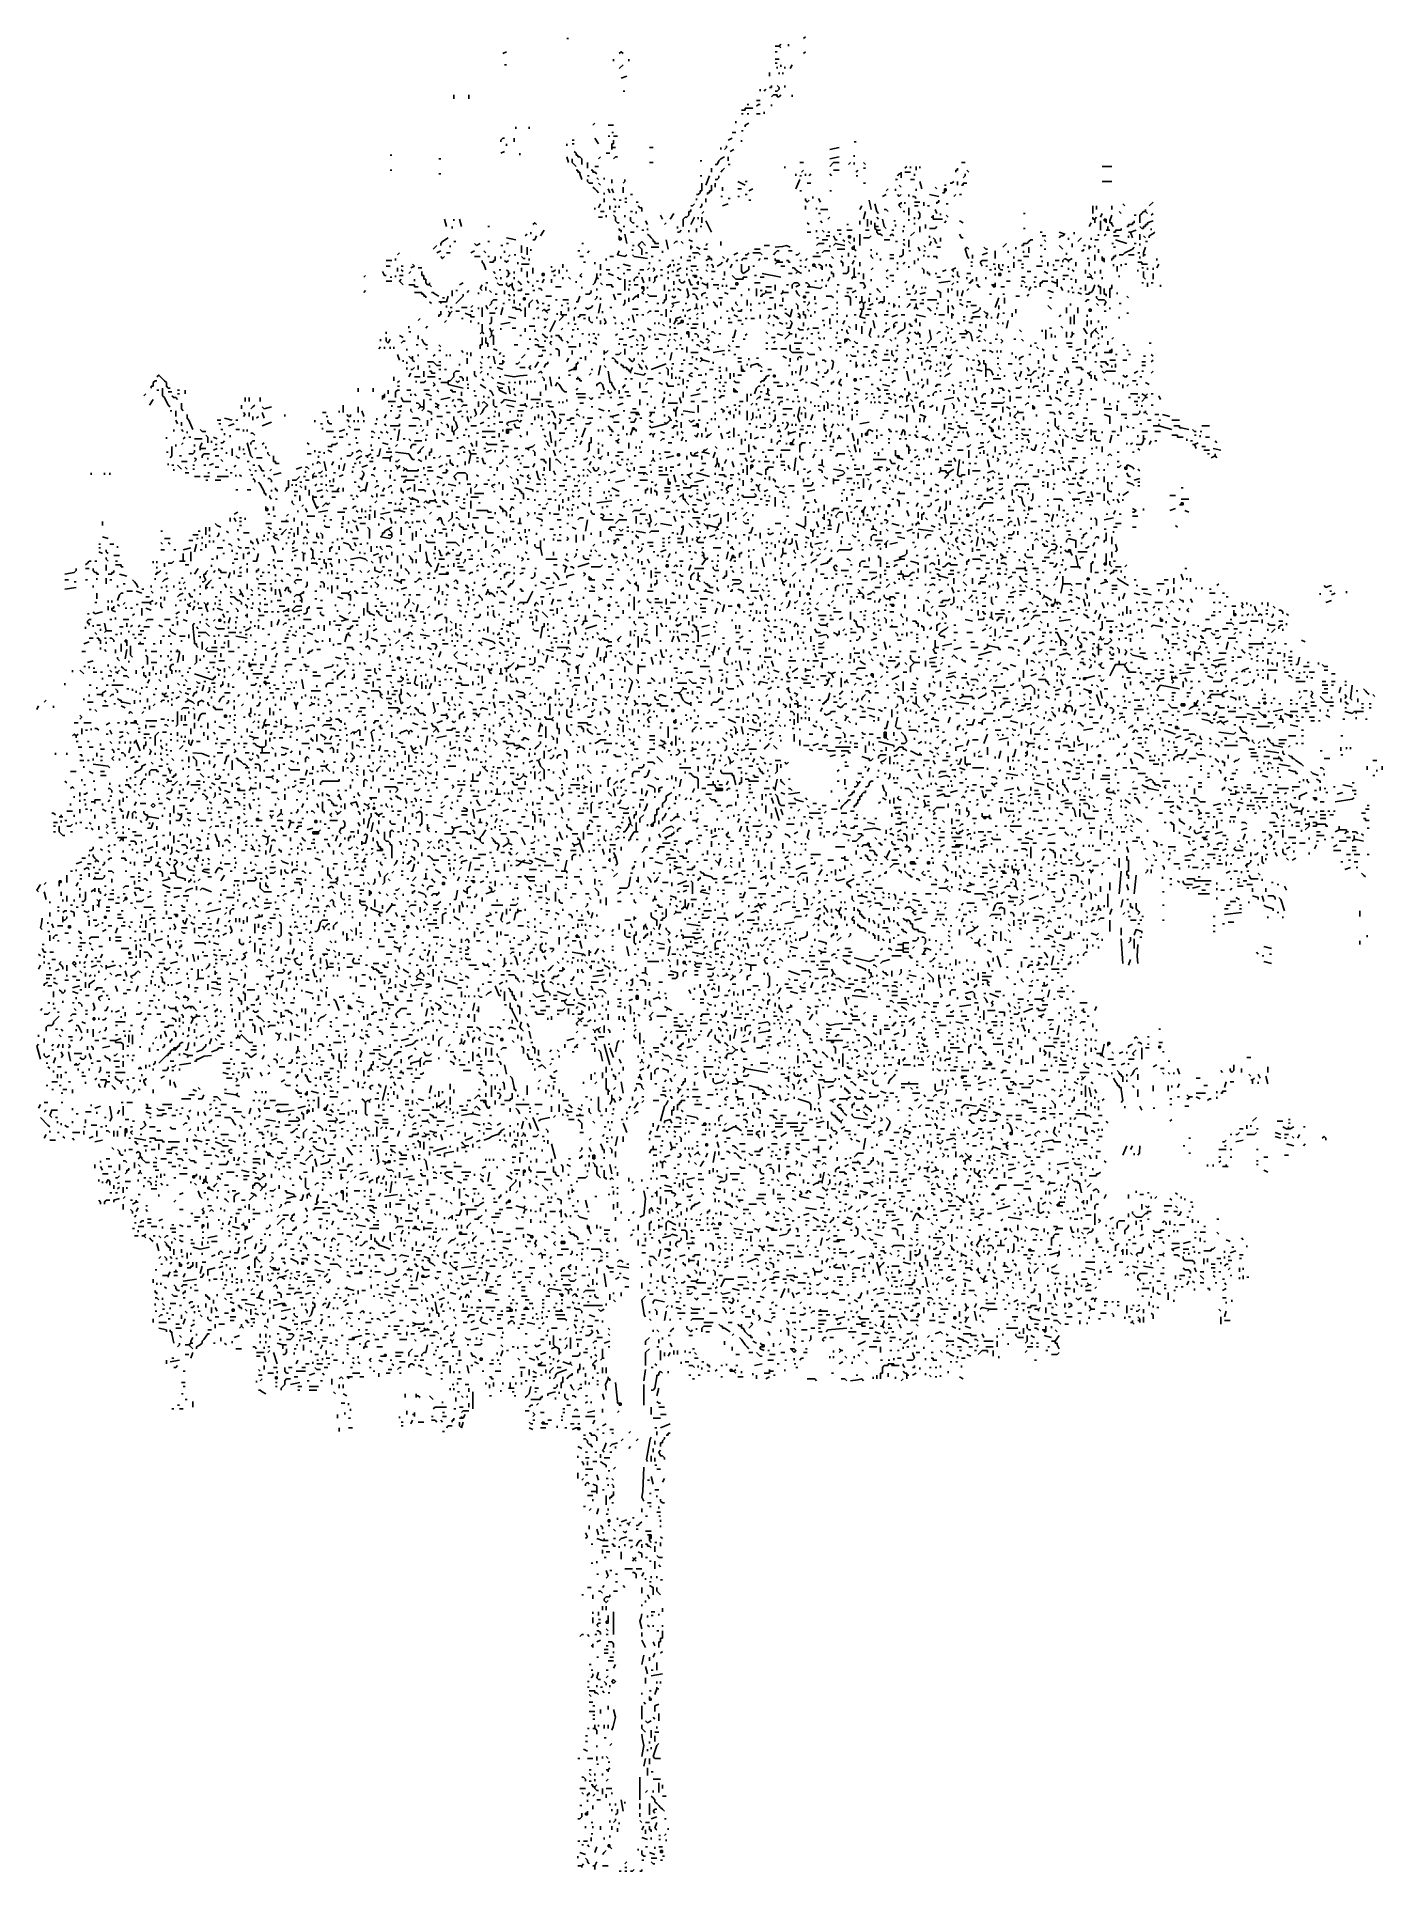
# Model space of a CAD drawing. Header units: inches. Extents: x 0 to 7.16, y 0 to 9.76.
import ezdxf

# ---------------------------------------------------------------- set-up
doc = ezdxf.new("R2010")
doc.units = ezdxf.units.IN
doc.header["$MEASUREMENT"] = 0

# ---------------------------------------------------------------- blocks, each defined once
blk = doc.blocks.new('drevoo')
at = {"linetype": 'Continuous'}
for points in [[(183.9702, -557.8601), (183.9802, -557.8601)], [(185.2402, -557.8501), (185.2302, -557.8601)], [(183.6502, -557.9301), (183.6302, -557.9401)], [(184.2202, -557.9701), (184.2202, -557.9801)], [(184.2502, -557.9401), (184.2602, -557.9301), (184.2702, -557.9401)], [(184.3002, -557.9701), (184.3002, -557.9801)], [(185.0802, -557.9001), (185.1002, -557.9001)], [(185.0802, -557.9301), (185.0902, -557.9301)], [(185.0802, -557.9701), (185.1002, -557.9701)], [(185.1102, -557.8901), (185.1002, -557.9001)], [(185.1002, -557.9001), (185.1102, -557.9101)], [(185.1502, -557.8901), (185.1502, -557.9001)], [(185.2402, -557.9301), (185.2302, -557.9401)], [(183.6402, -558.0001), (183.6502, -558.0001)], [(184.2702, -558.0001), (184.2502, -558.0201)], [(184.2902, -558.0601), (184.2602, -558.0701)], [(185.0502, -558.0401), (185.0502, -558.0601)], [(185.0802, -557.9901), (185.0902, -557.9901)], [(185.0902, -558.0101), (185.0902, -558.0201)], [(185.1002, -558.0401), (185.1002, -558.0501)], [(185.1102, -558.0001), (185.1102, -558.0101)], [(185.1202, -558.0401), (185.1202, -558.0501)], [(185.1302, -558.0101), (185.1302, -558.0201)], [(185.1702, -558.0001), (185.1602, -558.0201)], [(183.3702, -558.1601), (183.3702, -558.1801)], [(183.4502, -558.1601), (183.4502, -558.1801)], [(184.2702, -558.1401), (184.2802, -558.1401)], [(185.0002, -558.1301), (185.0002, -558.1401)], [(185.0302, -558.1301), (185.0202, -558.1401)], [(185.0502, -558.1201), (185.0602, -558.1201)], [(185.0602, -558.1101), (185.0602, -558.1201)], [(185.0702, -558.1601), (185.0602, -558.1701)], [(185.0702, -558.1601), (185.0802, -558.1601)], [(185.0802, -558.1401), (185.0902, -558.1401)], [(185.0802, -558.1601), (185.0902, -558.1601)], [(185.0902, -558.1101), (185.1002, -558.1201)], [(185.1002, -558.1301), (185.0902, -558.1401)], [(185.0902, -558.1601), (185.0902, -558.1701)], [(185.0902, -558.1701), (185.1002, -558.1701)], [(185.1002, -558.1201), (185.1002, -558.1301)], [(185.1102, -558.1601), (185.1002, -558.1701)], [(185.1302, -558.1101), (185.1302, -558.1201)], [(185.1702, -558.1601), (185.1702, -558.1701)], [(184.9002, -558.2401), (184.9102, -558.2401)], [(184.9002, -558.2601), (184.9102, -558.2601)], [(184.9102, -558.2401), (184.9202, -558.2401)], [(184.9202, -558.2301), (184.9202, -558.2401)], [(184.9202, -558.2301), (184.9302, -558.2301)], [(184.9302, -558.2101), (184.9402, -558.2101)], [(184.9302, -558.2301), (184.9602, -558.2301)], [(184.9302, -558.2601), (184.9402, -558.2601)], [(184.9802, -558.1901), (185.0002, -558.1901)], [(184.9902, -558.2101), (184.9802, -558.2201)], [(184.9802, -558.2601), (185.0002, -558.2601)], [(184.9902, -558.2101), (185.0002, -558.2101)], [(185.0202, -558.2501), (185.0202, -558.2601)], [(185.0602, -558.2101), (185.0602, -558.2201)], [(183.7002, -558.3301), (183.7002, -558.3401)], [(183.7702, -558.3301), (183.7702, -558.3401)], [(184.1202, -558.3101), (184.1102, -558.3201)], [(184.1902, -558.3201), (184.2202, -558.3201)], [(184.2102, -558.3601), (184.2202, -558.3601)], [(184.8502, -558.3601), (184.8702, -558.3601)], [(184.8702, -558.3001), (184.8702, -558.3101)], [(184.9002, -558.3501), (184.9102, -558.3501)], [(184.9402, -558.3101), (184.9202, -558.3201), (184.9202, -558.3301)], [(183.6302, -558.3901), (183.6202, -558.4001)], [(183.6202, -558.4001), (183.6202, -558.4101)], [(183.6402, -558.4601), (183.6202, -558.4701)], [(183.6302, -558.3901), (183.6402, -558.3901)], [(183.6502, -558.4201), (183.6502, -558.4301)], [(183.6902, -558.3901), (183.6902, -558.4101)], [(183.9702, -558.4201), (183.9702, -558.4301)], [(184.0002, -558.4001), (184.0102, -558.4001)], [(184.0002, -558.4201), (184.0102, -558.4201)], [(184.0102, -558.4601), (184.0202, -558.4701)], [(184.1202, -558.3901), (184.1402, -558.4201)], [(184.1902, -558.3801), (184.2002, -558.3801)], [(184.2102, -558.4201), (184.2102, -558.4301)], [(184.2102, -558.4201), (184.2202, -558.4201)], [(184.2102, -558.4301), (184.2102, -558.4401)], [(184.2102, -558.4401), (184.2102, -558.4501)], [(184.2102, -558.4401), (184.2202, -558.4401)], [(184.2202, -558.3801), (184.2402, -558.3801)], [(184.2202, -558.4001), (184.2202, -558.4101)], [(184.2202, -558.4101), (184.2202, -558.4201)], [(184.2202, -558.4401), (184.2302, -558.4401)], [(184.4102, -558.4401), (184.4302, -558.4401)], [(184.7902, -558.4401), (184.7902, -558.4501)], [(184.8202, -558.4401), (184.8102, -558.4501)], [(184.8202, -558.4301), (184.8202, -558.4401)], [(184.8502, -558.3901), (184.8302, -558.4001)], [(184.8602, -558.4501), (184.8402, -558.4601)], [(184.9002, -558.4001), (184.9002, -558.4101)], [(185.4202, -558.4401), (185.3702, -558.4501)], [(185.5002, -558.4101), (185.5102, -558.4101)], [(183.0302, -558.4801), (183.0402, -558.4801)], [(183.0302, -558.5601), (183.0402, -558.5601)], [(183.2902, -558.5001), (183.3002, -558.5001)], [(183.7202, -558.4701), (183.7202, -558.4801)], [(183.9702, -558.4901), (183.9802, -558.5201)], [(184.0002, -558.5001), (184.0002, -558.5201), (184.0202, -558.5401)], [(184.0202, -558.4701), (184.0202, -558.4801)], [(184.0202, -558.4801), (184.0302, -558.4801)], [(184.0202, -558.5601), (184.0302, -558.5601)], [(184.0302, -558.4801), (184.0302, -558.4901)], [(184.0302, -558.4901), (184.0402, -558.4901)], [(184.0302, -558.5601), (184.0302, -558.5701)], [(184.0402, -558.4901), (184.0502, -558.5001)], [(184.0502, -558.5001), (184.0502, -558.5301)], [(184.0802, -558.5201), (184.0802, -558.5501)], [(184.1002, -558.5601), (184.1102, -558.5601)], [(184.1102, -558.5601), (184.1102, -558.5701)], [(184.1202, -558.5401), (184.1402, -558.5401)], [(184.1502, -558.4901), (184.1402, -558.5001)], [(184.1802, -558.4701), (184.2002, -558.4701)], [(184.2302, -558.4901), (184.2202, -558.5001)], [(184.2302, -558.4901), (184.2402, -558.4901)], [(184.4102, -558.5201), (184.4302, -558.5201)], [(184.6802, -558.5101), (184.6902, -558.5101)], [(184.7402, -558.5501), (184.7402, -558.5701)], [(184.7802, -558.5101), (184.7702, -558.5301), (184.7602, -558.5301)], [(184.7902, -558.5001), (184.7802, -558.5101)], [(184.8102, -558.4901), (184.7902, -558.5001)], [(184.8002, -558.5601), (184.7902, -558.5701)], [(184.8102, -558.5501), (184.8002, -558.5601)], [(184.8302, -558.4901), (184.8302, -558.5101)], [(184.8302, -558.5301), (184.8402, -558.5301)], [(185.1302, -558.5401), (185.1302, -558.5501)], [(185.2102, -558.5201), (185.2302, -558.5201)], [(185.2302, -558.5601), (185.2202, -558.5701)], [(185.4202, -558.4901), (185.3702, -558.5001)], [(185.4202, -558.5201), (185.3902, -558.5201), (185.3702, -558.5401)], [(185.3902, -558.5601), (185.4202, -558.5601)], [(185.4802, -558.5201), (185.4702, -558.5301)], [(185.5002, -558.4801), (185.5002, -558.4901)], [(185.5002, -558.5201), (185.5002, -558.5301)], [(185.5202, -558.5601), (185.5102, -558.5701)], [(185.5502, -558.5201), (185.5602, -558.5301)], [(185.5502, -558.5501), (185.5602, -558.5501)], [(185.7802, -558.5401), (185.7702, -558.5501)], [(185.8002, -558.5401), (185.8002, -558.5501)], [(185.8302, -558.5401), (185.8302, -558.5601)], [(185.8502, -558.5401), (185.8502, -558.5501)], [(186.0402, -558.5601), (186.0402, -558.5701)], [(186.0402, -558.5601), (186.0502, -558.5601)], [(186.0502, -558.5501), (186.0502, -558.5601)], [(186.0702, -558.5201), (186.0902, -558.5201)], [(186.1002, -558.5601), (186.1102, -558.5701)], [(186.8202, -558.5401), (186.8702, -558.5401)], [(183.2902, -558.5801), (183.3002, -558.5801)], [(184.0302, -558.5701), (184.0402, -558.5701)], [(184.0402, -558.5701), (184.0402, -558.5801)], [(184.0402, -558.5801), (184.0502, -558.6101)], [(184.0802, -558.5901), (184.0902, -558.5901)], [(184.0802, -558.6101), (184.0802, -558.6201)], [(184.0802, -558.6201), (184.0902, -558.6301)], [(184.0902, -558.6301), (184.1102, -558.6301)], [(184.1102, -558.5701), (184.1202, -558.5701)], [(184.1102, -558.6501), (184.1202, -558.6601)], [(184.1202, -558.5701), (184.1302, -558.5801)], [(184.1202, -558.6601), (184.1302, -558.6701)], [(184.1302, -558.6001), (184.1402, -558.6101)], [(184.1402, -558.6301), (184.1502, -558.6401)], [(184.1702, -558.6001), (184.1702, -558.6101)], [(184.1902, -558.6601), (184.2002, -558.6801)], [(184.2102, -558.6101), (184.2102, -558.6301)], [(184.2102, -558.6601), (184.2202, -558.6801)], [(184.2802, -558.6201), (184.2702, -558.6301)], [(184.2702, -558.6501), (184.2702, -558.6801)], [(184.2802, -558.6101), (184.2802, -558.6201)], [(184.6802, -558.5901), (184.6902, -558.5901)], [(184.6902, -558.6301), (184.6902, -558.6601)], [(184.6902, -558.6601), (184.6902, -558.6701)], [(184.7302, -558.5901), (184.7102, -558.6401)], [(184.7402, -558.6401), (184.7402, -558.6601)], [(184.7402, -558.6601), (184.7402, -558.6701)], [(184.7602, -558.6101), (184.7702, -558.6101)], [(184.7602, -558.6301), (184.7602, -558.6501)], [(184.7802, -558.6001), (184.7702, -558.6101)], [(184.7802, -558.5901), (184.7802, -558.6001)], [(184.8002, -558.6501), (184.8002, -558.6701)], [(184.8802, -558.6201), (184.9202, -558.6401)], [(184.8802, -558.6601), (184.9002, -558.6601)], [(184.9202, -558.6201), (184.9302, -558.6201)], [(184.9602, -558.6601), (184.9402, -558.6701)], [(185.1902, -558.5801), (185.1902, -558.5901)], [(185.2102, -558.6101), (185.1902, -558.6601)], [(185.2102, -558.5901), (185.2202, -558.5901)], [(185.2402, -558.5801), (185.2402, -558.5901)], [(185.2502, -558.6301), (185.2702, -558.6301)], [(185.2702, -558.5801), (185.2602, -558.5901)], [(185.3702, -558.5801), (185.3802, -558.5901)], [(185.5102, -558.5901), (185.5202, -558.5901)], [(185.5502, -558.6301), (185.5602, -558.6301)], [(185.6802, -558.6601), (185.6702, -558.6701)], [(185.7202, -558.6101), (185.7302, -558.6101)], [(185.7202, -558.6601), (185.7202, -558.6701)], [(185.7402, -558.5801), (185.7302, -558.5901)], [(185.7402, -558.5801), (185.7502, -558.5801)], [(185.7402, -558.6401), (185.7502, -558.6501)], [(185.7502, -558.5701), (185.7502, -558.5801)], [(185.7502, -558.5801), (185.7502, -558.5901)], [(185.7502, -558.5901), (185.7502, -558.6001)], [(185.7702, -558.5701), (185.8002, -558.5701)], [(185.8002, -558.6101), (185.8202, -558.6101)], [(185.8202, -558.5801), (185.8202, -558.5901)], [(185.8302, -558.6601), (185.8302, -558.6701)], [(185.8502, -558.6201), (185.8602, -558.6601)], [(185.9302, -558.6501), (185.9402, -558.6601)], [(185.9802, -558.6401), (185.9902, -558.6401)], [(185.9802, -558.6601), (185.9802, -558.6701)], [(185.9802, -558.6601), (185.9902, -558.6601)], [(185.9902, -558.6601), (185.9902, -558.6701)], [(186.0102, -558.6301), (186.0202, -558.6301)], [(186.0302, -558.6201), (186.0202, -558.6301)], [(186.0502, -558.6201), (186.0502, -558.6401)], [(186.0702, -558.6401), (186.0802, -558.6401)], [(186.0902, -558.5901), (186.0802, -558.6001)], [(186.0802, -558.6301), (186.0802, -558.6401)], [(186.0802, -558.6301), (186.0902, -558.6301)], [(186.0902, -558.5801), (186.0902, -558.5901)], [(186.0902, -558.6301), (186.1002, -558.6301)], [(186.8202, -558.6201), (186.8702, -558.6201)], [(184.1302, -558.6701), (184.1402, -558.6801)], [(184.1502, -558.7401), (184.1402, -558.7601)], [(184.1702, -558.6801), (184.1702, -558.6901)], [(184.1702, -558.7101), (184.1702, -558.7301)], [(184.2002, -558.7501), (184.2002, -558.7701)], [(184.2202, -558.7101), (184.2302, -558.7201)], [(184.2302, -558.7501), (184.2302, -558.7601)], [(184.2502, -558.7201), (184.2602, -558.7201)], [(184.2502, -558.7501), (184.2502, -558.7601)], [(184.2802, -558.7101), (184.2902, -558.7101)], [(184.2802, -558.7301), (184.2902, -558.7301)], [(184.3102, -558.6901), (184.3202, -558.6901)], [(184.3402, -558.7301), (184.3502, -558.7301)], [(184.3502, -558.7501), (184.3602, -558.7601)], [(184.6302, -558.7501), (184.6402, -558.7501)], [(184.6502, -558.7401), (184.6402, -558.7501)], [(184.6602, -558.6901), (184.6702, -558.6901)], [(184.6602, -558.7101), (184.6602, -558.7201)], [(184.6802, -558.6801), (184.6702, -558.6901)], [(184.6802, -558.6701), (184.6802, -558.6801)], [(184.6802, -558.6701), (184.6902, -558.6701)], [(184.6902, -558.7501), (184.6802, -558.7601)], [(184.6902, -558.7401), (184.6902, -558.7501)], [(184.7102, -558.7101), (184.7102, -558.7301)], [(184.7202, -558.6801), (184.7202, -558.6901)], [(184.7202, -558.6801), (184.7302, -558.6801)], [(184.7302, -558.6701), (184.7302, -558.6801)], [(184.7302, -558.6701), (184.7402, -558.6701)], [(184.7902, -558.7001), (184.8002, -558.7001)], [(184.8302, -558.7401), (184.8002, -558.7501)], [(184.8302, -558.7101), (184.8402, -558.7101)], [(184.8802, -558.7001), (184.8902, -558.7001)], [(184.9202, -558.6901), (184.9302, -558.6901)], [(184.9402, -558.7201), (184.9502, -558.7201)], [(185.2102, -558.6701), (185.2202, -558.6701)], [(185.2402, -558.7101), (185.2402, -558.7201)], [(185.2402, -558.7201), (185.2502, -558.7301)], [(185.2402, -558.7501), (185.2402, -558.7701)], [(185.2602, -558.7201), (185.2502, -558.7301)], [(185.2802, -558.7001), (185.2802, -558.7101)], [(185.3102, -558.7101), (185.3202, -558.7301)], [(185.3702, -558.6701), (185.3802, -558.6701)], [(185.5402, -558.7501), (185.5302, -558.7701)], [(185.5802, -558.7201), (185.5902, -558.7701)], [(185.6102, -558.7401), (185.6202, -558.7801)], [(185.6702, -558.6901), (185.6502, -558.7001)], [(185.7302, -558.6901), (185.7402, -558.7001)], [(185.7502, -558.6901), (185.7402, -558.7001)], [(185.7402, -558.7401), (185.7402, -558.7501)], [(185.7402, -558.7401), (185.7502, -558.7401)], [(185.7402, -558.7501), (185.7502, -558.7601)], [(185.7502, -558.7301), (185.7502, -558.7401)], [(185.7702, -558.7301), (185.7702, -558.7401)], [(185.7902, -558.6901), (185.7902, -558.7001)], [(185.8102, -558.7001), (185.8202, -558.7001)], [(185.8202, -558.7001), (185.8302, -558.7101)], [(185.8202, -558.7301), (185.8502, -558.7301)], [(185.8202, -558.7501), (185.8402, -558.7501)], [(185.8702, -558.7301), (185.8702, -558.7501)], [(185.8902, -558.7501), (185.9002, -558.7501)], [(185.9002, -558.6901), (185.9502, -558.7001)], [(185.9402, -558.7301), (185.9402, -558.7401)], [(185.9402, -558.7301), (185.9502, -558.7301)], [(185.9502, -558.7201), (185.9502, -558.7301)], [(185.9702, -558.6801), (185.9802, -558.6801)], [(185.9802, -558.6701), (185.9802, -558.6801)], [(185.9802, -558.6701), (185.9902, -558.6701)], [(185.9902, -558.7401), (186.0002, -558.7401)], [(186.0402, -558.6901), (186.0302, -558.7001)], [(186.0602, -558.6901), (186.0702, -558.6901)], [(186.7702, -558.7501), (186.7702, -558.7901)], [(186.7902, -558.7501), (186.7902, -558.7701)], [(186.8702, -558.7501), (186.8702, -558.7701)], [(186.9302, -558.7401), (186.9402, -558.7501)], [(187.0902, -558.7301), (187.0702, -558.7501)], [(183.3202, -558.8201), (183.3302, -558.8601)], [(183.3702, -558.8201), (183.3702, -558.8301)], [(183.4002, -558.8201), (183.4102, -558.8601)], [(183.7902, -558.8501), (183.8002, -558.8401), (183.8102, -558.8501)], [(184.1202, -558.7601), (184.1202, -558.7701)], [(184.1402, -558.8101), (184.1602, -558.8101)], [(184.1502, -558.7801), (184.1702, -558.7801)], [(184.1802, -558.8001), (184.1802, -558.8101)], [(184.2202, -558.7801), (184.2302, -558.7801)], [(184.2202, -558.8001), (184.2302, -558.8101)], [(184.2302, -558.8101), (184.2302, -558.8301)], [(184.2302, -558.8301), (184.2402, -558.8401)], [(184.2402, -558.8401), (184.2502, -558.8401)], [(184.2802, -558.8001), (184.2802, -558.8101)], [(184.3102, -558.7801), (184.3202, -558.7801)], [(184.3102, -558.8101), (184.3102, -558.8301)], [(184.3102, -558.8301), (184.3202, -558.8401)], [(184.3202, -558.8401), (184.3302, -558.8401)], [(184.3402, -558.7801), (184.3402, -558.7901)], [(184.3602, -558.7601), (184.3702, -558.7601)], [(184.3702, -558.7601), (184.3702, -558.7701)], [(184.3702, -558.7701), (184.3702, -558.7801)], [(184.3902, -558.8301), (184.4002, -558.8501)], [(184.4702, -558.8001), (184.4802, -558.8201)], [(184.5002, -558.8401), (184.4902, -558.8501)], [(184.5402, -558.7901), (184.5202, -558.8201)], [(184.6002, -558.8101), (184.5902, -558.8201)], [(184.5902, -558.8201), (184.5902, -558.8601)], [(184.6002, -558.8101), (184.6102, -558.8101)], [(184.6202, -558.8001), (184.6102, -558.8101)], [(184.6202, -558.7801), (184.6202, -558.7901)], [(184.6202, -558.7801), (184.6302, -558.7801)], [(184.6202, -558.7901), (184.6202, -558.8001)], [(184.6302, -558.7701), (184.6302, -558.7801)], [(184.6502, -558.8101), (184.6302, -558.8501)], [(184.6702, -558.8101), (184.6702, -558.8201)], [(184.7002, -558.7801), (184.6902, -558.7901)], [(184.6902, -558.8101), (184.6902, -558.8401)], [(184.7102, -558.8301), (184.7402, -558.8901)], [(185.2502, -558.8401), (185.2602, -558.8501)], [(185.3002, -558.7601), (185.3002, -558.7701)], [(185.3102, -558.7901), (185.3202, -558.7901)], [(185.3202, -558.7701), (185.3602, -558.7701)], [(185.3202, -558.8301), (185.3302, -558.8401)], [(185.3702, -558.8101), (185.3602, -558.8201)], [(185.4602, -558.8501), (185.4702, -558.8501)], [(185.5302, -558.8301), (185.5302, -558.8501)], [(185.5602, -558.7801), (185.5502, -558.8201)], [(185.5702, -558.8201), (185.5702, -558.8601)], [(185.5902, -558.8301), (185.5902, -558.8501)], [(185.6102, -558.8401), (185.6102, -558.8501)], [(185.6102, -558.8501), (185.6102, -558.8601)], [(185.6202, -558.7801), (185.6302, -558.7901)], [(185.6202, -558.8101), (185.6302, -558.8201)], [(185.6502, -558.8201), (185.6602, -558.8601)], [(185.6602, -558.7701), (185.6702, -558.7701)], [(185.6702, -558.7701), (185.6802, -558.7801)], [(185.7102, -558.8301), (185.7202, -558.8301)], [(185.7202, -558.8501), (185.7202, -558.8601)], [(185.7602, -558.7801), (185.7702, -558.7801)], [(185.7902, -558.7601), (185.7902, -558.8001)], [(185.7902, -558.8201), (185.7902, -558.8301)], [(185.8202, -558.8101), (185.8202, -558.8201)], [(185.8202, -558.8401), (185.8202, -558.8501)], [(185.8402, -558.7801), (185.8502, -558.7901)], [(185.8502, -558.8101), (185.8402, -558.8201)], [(185.8502, -558.7901), (185.8502, -558.8101)], [(185.8802, -558.8501), (185.8802, -558.8701)], [(185.9102, -558.8101), (185.9202, -558.8101)], [(185.9202, -558.8001), (185.9202, -558.8101)], [(185.9202, -558.8101), (185.9202, -558.8201)], [(185.9202, -558.8201), (185.9302, -558.8201)], [(185.9302, -558.7701), (185.9402, -558.7901)], [(185.9302, -558.8201), (185.9702, -558.8201)], [(185.9602, -558.7901), (185.9602, -558.8001)], [(185.9902, -558.8301), (185.9802, -558.8401)], [(185.9902, -558.8001), (186.0002, -558.8101)], [(186.0602, -558.8301), (186.0802, -558.8401)], [(186.4002, -558.7901), (186.4102, -558.7901)], [(186.7602, -558.8401), (186.7502, -558.8601)], [(186.7702, -558.8101), (186.7702, -558.8201)], [(186.7702, -558.8201), (186.7802, -558.8201)], [(186.7902, -558.8101), (186.7802, -558.8201)], [(186.7802, -558.8201), (186.7802, -558.8301)], [(186.7802, -558.8301), (186.7802, -558.8401)], [(186.8202, -558.7901), (186.8102, -558.8101)], [(186.8102, -558.8301), (186.8102, -558.8801)], [(186.8302, -558.8201), (186.8302, -558.8301)], [(186.8302, -558.8201), (186.8402, -558.8201)], [(186.8302, -558.8301), (186.8402, -558.8301)], [(186.8402, -558.8201), (186.8402, -558.8301)], [(186.8402, -558.8301), (186.8402, -558.8401)], [(186.8702, -558.8001), (186.8602, -558.8301)], [(186.8602, -558.8301), (186.8602, -558.8401)], [(186.8602, -558.8401), (186.8702, -558.8401)], [(186.8702, -558.8401), (186.8702, -558.8501)], [(186.8702, -558.8501), (186.8802, -558.8601)], [(186.9102, -558.7801), (186.9202, -558.7901)], [(186.9602, -558.8501), (186.9602, -558.8601)], [(186.9602, -558.8501), (186.9702, -558.8501)], [(186.9702, -558.8501), (186.9802, -558.8501)], [(186.9802, -558.8401), (186.9802, -558.8501)], [(186.9802, -558.8401), (186.9902, -558.8401)], [(186.9902, -558.8001), (187.0002, -558.8001)], [(186.9902, -558.8301), (186.9902, -558.8401)], [(187.0302, -558.7901), (187.0202, -558.8001)], [(187.0202, -558.8001), (187.0202, -558.8401)], [(187.0402, -558.7801), (187.0302, -558.7901)], [(187.0402, -558.7801), (187.0502, -558.7801)], [(187.0502, -558.7701), (187.0502, -558.7801)], [(187.0502, -558.7801), (187.0602, -558.7901)], [(187.0502, -558.8501), (187.0502, -558.8601)], [(187.0502, -558.8501), (187.0602, -558.8501)], [(187.0902, -558.8301), (187.0602, -558.8401)], [(187.0602, -558.8401), (187.0602, -558.8501)], [(187.0902, -558.7901), (187.0802, -558.8001)], [(183.3102, -558.9401), (183.3002, -558.9501)], [(183.3002, -558.9501), (183.3002, -558.9601)], [(183.3402, -558.9201), (183.3102, -558.9401)], [(183.3602, -558.8601), (183.3602, -558.8701)], [(183.3702, -558.9401), (183.3802, -558.9401)], [(183.4802, -558.9501), (183.4902, -558.9601)], [(183.5102, -558.9501), (183.4902, -558.9601)], [(183.5502, -558.8601), (183.5602, -558.8601)], [(183.5502, -558.9401), (183.5602, -558.9401)], [(183.6502, -558.9201), (183.7002, -558.9301)], [(183.6502, -558.9501), (183.6602, -558.9501)], [(183.7602, -558.9001), (183.7502, -558.9101)], [(183.7802, -558.8901), (183.7802, -558.9001)], [(183.8102, -558.9101), (183.8002, -558.9301), (183.7902, -558.9301)], [(183.8502, -558.8801), (183.8302, -558.9101)], [(184.0502, -558.9501), (184.0602, -558.9501)], [(184.2502, -558.8701), (184.2502, -558.8801)], [(184.2502, -558.8801), (184.2602, -558.8801)], [(184.2502, -558.9101), (184.2502, -558.9201)], [(184.2502, -558.9201), (184.2502, -558.9301)], [(184.2502, -558.9201), (184.2602, -558.9201)], [(184.2502, -558.9301), (184.2602, -558.9301)], [(184.2602, -558.8801), (184.2602, -558.8901)], [(184.2602, -558.9201), (184.2602, -558.9301)], [(184.2702, -558.8601), (184.2802, -558.8601)], [(184.2802, -558.9001), (184.2902, -558.9501)], [(184.3102, -558.8901), (184.3302, -558.8901)], [(184.3402, -558.8601), (184.3502, -558.8601)], [(184.3602, -558.9501), (184.3502, -558.9601)], [(184.3602, -558.9501), (184.3702, -558.9401), (184.3902, -558.9601)], [(184.3702, -558.8801), (184.3802, -558.8801)], [(184.4002, -558.8701), (184.4002, -558.8801)], [(184.4002, -558.9001), (184.4102, -558.9101)], [(184.4102, -558.9101), (184.4202, -558.9201)], [(184.4202, -558.9201), (184.4302, -558.9301)], [(184.4302, -558.9301), (184.4302, -558.9401)], [(184.4302, -558.9401), (184.4402, -558.9401)], [(184.4402, -558.9401), (184.4402, -558.9501)], [(184.4402, -558.9501), (184.4502, -558.9501)], [(184.4502, -558.9501), (184.4602, -558.9501)], [(184.5002, -558.9301), (184.5102, -558.9801)], [(184.5502, -558.9401), (184.5402, -558.9501)], [(184.5502, -558.9401), (184.5602, -558.9401)], [(184.5602, -558.8601), (184.5602, -558.8701)], [(184.5602, -558.8901), (184.5702, -558.8901)], [(184.5802, -558.8801), (184.5702, -558.8901)], [(184.5802, -558.9401), (184.5902, -558.9501)], [(184.6202, -558.8801), (184.6202, -558.8901)], [(184.6202, -558.9301), (184.6402, -558.9401)], [(184.6602, -558.8701), (184.6602, -558.8901)], [(184.6802, -558.8601), (184.6902, -558.8601)], [(184.7202, -558.9501), (184.7102, -558.9601)], [(184.7902, -558.9401), (184.7902, -558.9601)], [(185.2502, -558.8901), (185.2702, -558.8901)], [(185.3002, -558.8801), (185.3002, -558.8901)], [(185.3002, -558.9201), (185.3102, -558.9201)], [(185.3102, -558.9501), (185.3002, -558.9601)], [(185.3102, -558.9501), (185.3402, -558.9501)], [(185.3302, -558.8801), (185.3402, -558.8901)], [(185.3302, -558.9301), (185.3602, -558.9301)], [(185.3502, -558.9101), (185.3702, -558.9101)], [(185.3602, -558.8901), (185.3702, -558.8901)], [(185.3902, -558.9101), (185.4002, -558.9301), (185.4102, -558.9301)], [(185.3902, -558.9601), (185.4002, -558.9501), (185.4502, -558.9601)], [(185.4102, -558.8801), (185.4302, -558.8801)], [(185.4202, -558.9001), (185.4302, -558.9001)], [(185.4402, -558.9301), (185.4502, -558.9401)], [(185.4602, -558.8801), (185.4902, -558.8801)], [(185.4702, -558.9101), (185.4702, -558.9201)], [(185.4702, -558.9101), (185.4802, -558.9101)], [(185.4702, -558.9201), (185.4802, -558.9201)], [(185.4702, -558.9401), (185.4802, -558.9501)], [(185.4802, -558.9101), (185.4802, -558.9201)], [(185.5002, -558.9201), (185.5002, -558.9401)], [(185.5302, -558.9001), (185.5302, -558.9601)], [(185.5502, -558.9201), (185.5802, -558.9201)], [(185.5602, -558.8801), (185.5802, -558.8801)], [(185.5902, -558.9101), (185.5802, -558.9201)], [(185.6102, -558.8601), (185.6102, -558.8701)], [(185.6102, -558.8601), (185.6202, -558.8601)], [(185.6102, -558.8701), (185.6202, -558.8801)], [(185.6202, -558.8601), (185.6302, -558.8601)], [(185.6202, -558.8801), (185.6202, -558.8901)], [(185.6202, -558.8801), (185.6302, -558.8801)], [(185.6202, -558.8901), (185.6302, -558.9001)], [(185.6302, -558.8801), (185.6402, -558.8801)], [(185.6302, -558.9001), (185.6402, -558.9001)], [(185.6402, -558.9001), (185.6502, -558.9101)], [(185.6602, -558.8601), (185.6702, -558.8701)], [(185.6602, -558.9301), (185.6902, -558.9301)], [(185.7002, -558.9001), (185.6902, -558.9101)], [(185.7002, -558.8801), (185.7102, -558.8801)], [(185.7002, -558.9001), (185.7102, -558.9101)], [(185.7202, -558.9401), (185.7302, -558.9401)], [(185.7602, -558.8601), (185.7702, -558.8601)], [(185.7602, -558.8801), (185.7602, -558.8901)], [(185.7602, -558.9301), (185.7702, -558.9301)], [(185.7602, -558.9501), (185.7702, -558.9601)], [(185.7902, -558.9301), (185.7902, -558.9701)], [(185.8202, -558.8901), (185.8002, -558.9101)], [(185.8502, -558.8601), (185.8502, -558.8901)], [(185.9002, -558.8701), (185.9302, -558.8701)], [(185.9002, -558.9101), (185.9002, -558.9201)], [(185.9102, -558.9401), (185.9002, -558.9601)], [(185.9202, -558.9201), (185.9302, -558.9301)], [(185.9402, -558.8601), (185.9302, -558.8701)], [(185.9302, -558.9301), (185.9302, -558.9401)], [(185.9302, -558.9401), (185.9402, -558.9501)], [(185.9602, -558.9201), (185.9602, -558.9401)], [(186.0602, -558.9001), (186.0702, -558.9201), (186.0802, -558.9201)], [(186.3102, -558.9501), (186.2902, -558.9701)], [(186.4002, -558.8701), (186.4102, -558.8701)], [(186.4002, -558.9501), (186.4002, -558.9601)], [(186.4002, -558.9501), (186.4102, -558.9501)], [(186.4102, -558.9501), (186.4202, -558.9501)], [(186.4302, -558.9401), (186.4202, -558.9501)], [(186.4402, -558.9301), (186.4302, -558.9401)], [(186.4402, -558.9301), (186.4502, -558.9301)], [(186.4902, -558.8901), (186.5002, -558.8901)], [(186.5002, -558.9101), (186.5202, -558.9101)], [(186.5102, -558.9301), (186.5202, -558.9401)], [(186.5902, -558.8901), (186.6202, -558.9001), (186.6102, -558.9101), (186.6002, -558.9101)], [(186.6002, -558.9101), (186.5902, -558.9201)], [(186.6402, -558.9201), (186.6402, -558.9301)], [(186.6602, -558.9501), (186.6602, -558.9701)], [(186.6702, -558.8901), (186.6702, -558.9001)], [(186.7102, -558.9201), (186.6902, -558.9401)], [(186.7602, -558.9201), (186.7602, -558.9301)], [(186.7802, -558.9301), (186.8002, -558.9301)], [(186.8002, -558.9001), (186.8002, -558.9101)], [(186.8402, -558.9001), (186.8302, -558.9101)], [(186.8402, -558.8801), (186.8502, -558.8801)], [(186.8502, -558.8601), (186.8502, -558.8701)], [(186.8502, -558.8701), (186.8502, -558.8801)], [(186.8502, -558.8801), (186.8602, -558.8801)], [(186.8702, -558.9501), (186.8802, -558.9501)], [(186.8802, -558.8901), (186.8902, -558.8901)], [(186.8802, -558.9101), (186.9102, -558.9101)], [(186.8902, -558.8801), (186.8902, -558.8901)], [(186.8902, -558.8801), (186.9002, -558.8801)], [(186.8902, -558.9301), (186.9502, -558.9501)], [(186.9002, -558.8801), (186.9102, -558.8801)], [(186.9102, -558.8801), (186.9202, -558.8801)], [(186.9202, -558.8701), (186.9202, -558.8801)], [(186.9502, -558.8601), (186.9602, -558.8601)], [(186.9602, -558.8901), (186.9702, -558.8901)], [(186.9602, -558.9101), (186.9602, -558.9201)], [(187.0002, -558.8801), (186.9702, -558.8901)], [(186.9702, -558.8901), (186.9802, -558.9201)], [(186.9902, -558.9501), (187.0002, -558.9501)], [(187.0202, -558.8601), (187.0302, -558.8701)], [(187.0202, -558.9001), (187.0202, -558.9301)], [(187.0202, -558.9501), (187.0202, -558.9601)], [(187.0302, -558.8701), (187.0402, -558.8701)], [(187.0402, -558.8601), (187.0402, -558.8701)], [(187.0402, -558.8601), (187.0502, -558.8601)], [(187.0402, -558.9101), (187.0502, -558.9201)], [(187.0502, -558.9401), (187.0602, -558.9401)], [(187.1002, -558.8901), (187.0892, -558.8981), (187.0702, -558.9101), (187.0702, -558.9201)], [(187.0802, -558.8701), (187.0802, -558.8801)], [(183.0102, -559.0401), (183.0402, -559.0401)], [(183.0602, -559.0301), (183.0602, -559.0401)], [(183.0802, -559.0001), (183.0702, -559.0101)], [(183.2802, -558.9601), (183.2602, -558.9801)], [(183.3002, -558.9901), (183.2802, -559.0001)], [(183.3202, -559.0201), (183.3102, -559.0301), (183.3002, -559.0201)], [(183.3302, -559.0001), (183.3502, -559.0001)], [(183.3502, -558.9601), (183.3502, -558.9701)], [(183.4802, -558.9901), (183.4602, -559.0001)], [(183.4802, -559.0201), (183.5102, -559.0201)], [(183.5202, -559.0401), (183.5202, -559.0501)], [(183.5202, -559.0501), (183.5302, -559.0601)], [(183.5302, -558.9901), (183.5402, -559.0001)], [(183.5502, -559.0201), (183.5602, -559.0201)], [(183.5602, -559.0501), (183.5702, -559.0501)], [(183.5702, -559.0501), (183.5802, -559.0501)], [(183.5802, -559.0401), (183.5802, -559.0501)], [(183.5802, -559.0401), (183.5902, -559.0401)], [(183.5902, -559.0201), (183.5902, -559.0301)], [(183.5902, -559.0301), (183.5902, -559.0401)], [(183.6202, -558.9601), (183.6302, -558.9601)], [(183.6202, -559.0201), (183.6202, -559.0301)], [(183.6402, -558.9901), (183.6402, -559.0001)], [(183.6602, -559.0401), (183.6502, -559.0501), (183.6402, -559.0401)], [(183.6702, -559.0101), (183.6602, -559.0201)], [(183.6902, -559.0101), (183.7002, -559.0101)], [(183.7102, -559.0501), (183.7102, -559.0601)], [(183.7302, -558.9601), (183.7302, -559.0001)], [(183.7302, -559.0201), (183.7402, -559.0301)], [(183.7402, -559.0301), (183.7502, -559.0301)], [(183.7602, -558.9701), (183.7602, -559.0101)], [(183.7702, -559.0301), (183.7702, -559.0401)], [(183.7802, -558.9801), (183.7802, -558.9901)], [(184.0302, -558.9901), (184.0402, -558.9901)], [(184.0402, -559.0201), (184.0602, -559.0201)], [(184.0602, -559.0501), (184.0702, -559.0501)], [(184.0902, -558.9901), (184.0802, -559.0001)], [(184.1202, -559.0501), (184.1202, -559.0601)], [(184.1802, -559.0301), (184.1802, -559.0401)], [(184.2002, -559.0201), (184.2202, -559.0201)], [(184.2902, -559.0101), (184.2802, -559.0201), (184.2402, -559.0101), (184.2502, -558.9901)], [(184.3202, -558.9601), (184.3302, -558.9601)], [(184.3202, -558.9801), (184.3202, -558.9901)], [(184.3202, -559.0101), (184.3302, -559.0201)], [(184.3302, -559.0201), (184.4002, -559.0301)], [(184.3502, -558.9601), (184.3702, -558.9801), (184.3702, -559.0101)], [(184.3902, -559.0001), (184.4002, -559.0001)], [(184.4102, -559.0501), (184.4102, -559.0601)], [(184.4202, -558.9701), (184.4602, -558.9701)], [(184.4202, -559.0201), (184.4302, -559.0201)], [(184.4602, -559.0401), (184.4702, -559.0401)], [(184.4802, -558.9901), (184.4802, -559.0001)], [(184.5302, -559.0401), (184.5402, -559.0401)], [(184.5802, -559.0201), (184.5802, -559.0301)], [(184.6102, -559.0401), (184.6302, -559.0401)], [(184.6202, -559.0201), (184.6302, -559.0201)], [(184.6302, -558.9601), (184.6302, -558.9701)], [(184.6302, -558.9701), (184.6302, -558.9801)], [(184.6302, -558.9701), (184.6402, -558.9701)], [(184.6402, -559.0001), (184.6702, -559.0001)], [(184.6502, -559.0201), (184.6502, -559.0301)], [(184.6602, -558.9701), (184.6802, -558.9801)], [(184.6702, -559.0001), (184.6802, -559.0101)], [(184.7002, -558.9801), (184.7202, -558.9801)], [(184.7302, -559.0301), (184.7102, -559.0401)], [(184.7202, -559.0201), (184.7302, -559.0201)], [(184.7302, -559.0201), (184.7302, -559.0301)], [(184.7302, -559.0301), (184.7402, -559.0301)], [(184.7402, -559.0301), (184.7402, -559.0401)], [(184.8002, -559.0501), (184.7902, -559.0601)], [(184.8002, -559.0201), (184.8102, -559.0301)], [(184.8302, -559.0301), (184.8202, -559.0501)], [(184.8802, -559.0001), (184.8602, -559.0101)], [(184.8702, -559.0401), (184.8802, -559.0401)], [(184.9102, -559.0301), (184.9002, -559.0401)], [(184.9102, -559.0301), (184.9302, -559.0301)], [(184.9202, -559.0101), (184.9302, -559.0101)], [(184.9402, -559.0001), (184.9302, -559.0101)], [(184.9602, -559.0001), (185.0002, -559.0001)], [(184.9702, -558.9801), (185.0002, -558.9801)], [(185.0002, -559.0301), (184.9902, -559.0401)], [(185.0002, -559.0001), (185.0102, -559.0101)], [(185.0202, -558.9601), (185.0502, -558.9601)], [(185.0202, -559.0301), (185.0402, -559.0301)], [(185.0802, -559.0001), (185.0702, -559.0101)], [(185.0802, -558.9701), (185.1194, -558.9663), (185.1402, -558.9601), (185.1602, -558.9701)], [(185.0902, -558.9901), (185.0802, -559.0001)], [(185.0802, -559.0301), (185.0802, -559.0401)], [(185.0802, -559.0401), (185.0902, -559.0401)], [(185.0902, -559.0501), (185.0802, -559.0601)], [(185.0902, -558.9901), (185.1002, -558.9901)], [(185.0902, -559.0401), (185.0902, -559.0501)], [(185.0902, -559.0401), (185.1002, -559.0401)], [(185.0902, -559.0501), (185.1002, -559.0501)], [(185.1002, -559.0401), (185.1002, -559.0501)], [(185.1002, -559.0501), (185.1102, -559.0501)], [(185.1102, -559.0501), (185.1202, -559.0501)], [(185.1402, -559.0401), (185.1502, -559.0401)], [(185.1502, -558.9901), (185.1702, -558.9901)], [(185.1502, -559.0401), (185.1502, -559.0501)], [(185.1502, -559.0501), (185.1602, -559.0501)], [(185.1902, -559.0101), (185.2002, -559.0101)], [(185.2102, -559.0001), (185.2002, -559.0101)], [(185.2102, -559.0401), (185.2202, -559.0401)], [(185.2502, -559.0301), (185.2402, -559.0401)], [(185.2802, -559.0201), (185.3202, -559.0201)], [(185.3002, -559.0001), (185.3102, -559.0001)], [(185.3402, -558.9901), (185.3302, -559.0001)], [(185.3402, -558.9901), (185.3702, -558.9901)], [(185.3702, -558.9601), (185.3702, -558.9701)], [(185.3802, -559.0201), (185.3902, -559.0301)], [(185.4102, -558.9801), (185.4502, -558.9801)], [(185.4302, -559.0201), (185.4402, -559.0201)], [(185.4302, -559.0401), (185.4302, -559.0501)], [(185.4302, -559.0501), (185.4402, -559.0501)], [(185.4402, -559.0501), (185.4402, -559.0601)], [(185.4702, -559.0001), (185.4702, -559.0201)], [(185.4902, -558.9701), (185.4902, -558.9801)], [(185.4902, -558.9701), (185.5002, -558.9701)], [(185.4902, -558.9801), (185.5002, -558.9801)], [(185.5002, -559.0401), (185.4902, -559.0601)], [(185.5002, -558.9601), (185.5002, -558.9701)], [(185.5002, -558.9701), (185.5002, -558.9801)], [(185.5002, -558.9801), (185.5102, -558.9901)], [(185.5002, -559.0201), (185.5102, -559.0201)], [(185.5302, -559.0501), (185.5302, -559.0701)], [(185.5902, -558.9801), (185.5902, -558.9901)], [(185.5902, -559.0101), (185.5902, -559.0201)], [(185.5902, -559.0201), (185.6002, -559.0301)], [(185.6202, -559.0001), (185.6202, -559.0101)], [(185.6402, -559.0301), (185.6402, -559.0401)], [(185.6902, -559.0101), (185.7102, -559.0101)], [(185.6902, -559.0301), (185.7102, -559.0301)], [(185.7302, -559.0501), (185.7302, -559.0601)], [(185.7402, -559.0201), (185.7502, -559.0201)], [(185.7602, -559.0101), (185.7502, -559.0201)], [(185.7602, -558.9801), (185.7602, -559.0101)], [(185.7702, -559.0501), (185.7602, -559.0601)], [(185.7902, -558.9901), (185.8002, -558.9901)], [(185.8202, -559.0401), (185.8202, -559.0601)], [(185.8402, -558.9701), (185.8502, -558.9901)], [(185.8402, -559.0301), (185.8402, -559.0401)], [(185.8702, -558.9601), (185.8802, -558.9701)], [(185.8702, -558.9901), (185.8802, -558.9901)], [(185.8702, -559.0101), (185.8702, -559.0201)], [(185.8902, -559.0201), (185.9002, -559.0201)], [(185.9202, -559.0201), (185.9302, -559.0201)], [(185.9302, -559.0201), (185.9402, -559.0201)], [(185.9402, -558.9701), (185.9602, -558.9701)], [(185.9402, -559.0201), (185.9402, -559.0301)], [(186.1102, -558.9801), (186.1002, -558.9701), (186.0902, -558.9801), (186.1022, -559.0191), (186.1102, -559.0301)], [(186.1202, -559.0501), (186.1302, -559.0501)], [(186.1302, -559.0101), (186.1302, -559.0301)], [(186.1802, -559.0401), (186.1702, -559.0501)], [(186.1702, -559.0501), (186.1802, -559.0701)], [(186.2102, -559.0001), (186.1802, -559.0101)], [(186.1802, -559.0401), (186.2102, -559.0401)], [(186.1902, -558.9701), (186.2002, -558.9801)], [(186.2002, -558.9801), (186.2102, -558.9801)], [(186.2502, -558.9901), (186.2502, -559.0301)], [(186.3202, -558.9901), (186.3202, -559.0001)], [(186.3502, -559.0201), (186.3502, -559.0301)], [(186.3502, -559.0501), (186.3502, -559.0801)], [(186.3602, -558.9701), (186.3602, -558.9801)], [(186.3702, -559.0401), (186.3902, -559.0401)], [(186.3902, -558.9601), (186.4002, -558.9601)], [(186.4002, -558.9901), (186.4002, -559.0001)], [(186.4002, -559.0201), (186.4302, -559.0201)], [(186.4302, -558.9701), (186.4302, -559.0001)], [(186.4902, -558.9601), (186.5002, -558.9601)], [(186.4902, -559.0201), (186.5002, -559.0201)], [(186.5002, -559.0401), (186.5002, -559.0501)], [(186.5102, -558.9801), (186.5202, -558.9801)], [(186.5302, -559.0501), (186.5302, -559.0701)], [(186.5702, -559.0401), (186.5902, -559.0401)], [(186.5902, -558.9601), (186.6002, -558.9701)], [(186.6002, -558.9701), (186.6102, -558.9801)], [(186.6202, -559.0301), (186.6102, -559.0401)], [(186.6102, -559.0401), (186.6102, -559.0501)], [(186.6202, -559.0301), (186.6402, -559.0401)], [(186.6302, -559.0001), (186.6302, -559.0101)], [(186.6602, -559.0301), (186.6402, -559.0401)], [(186.6402, -559.0401), (186.6402, -559.0501)], [(186.6802, -559.0501), (186.6802, -559.0701)], [(186.7102, -558.9901), (186.7202, -558.9901)], [(186.7202, -558.9601), (186.7302, -558.9601)], [(186.7202, -558.9801), (186.7202, -558.9901)], [(186.7402, -559.0301), (186.7502, -559.0301)], [(186.7502, -558.9601), (186.7502, -558.9701)], [(186.7502, -558.9701), (186.7502, -558.9801)], [(186.7502, -558.9701), (186.7602, -558.9701)], [(186.7502, -559.0501), (186.7502, -559.0701)], [(186.7802, -558.9601), (186.7802, -558.9701)], [(186.7802, -559.0101), (186.7802, -559.0401)], [(186.8002, -558.9801), (186.8002, -559.0001)], [(186.8202, -559.0201), (186.8202, -559.0301)], [(186.8202, -559.0301), (186.8202, -559.0401)], [(186.8202, -559.0301), (186.8302, -559.0301)], [(186.8202, -559.0401), (186.8302, -559.0401)], [(186.8302, -559.0301), (186.8302, -559.0401)], [(186.8302, -559.0401), (186.8302, -559.0501)], [(186.8702, -559.0301), (186.8702, -559.0401)], [(186.8702, -559.0301), (186.8802, -559.0301)], [(186.8802, -558.9701), (186.8902, -558.9701)], [(186.8802, -559.0201), (186.8802, -559.0301)], [(186.8802, -559.0201), (186.8902, -559.0201)], [(186.8902, -559.0101), (186.8902, -559.0201)], [(186.9102, -559.0101), (186.9302, -559.0101)], [(186.9402, -559.0001), (186.9302, -559.0101)], [(186.9802, -558.9801), (186.9402, -559.0001)], [(186.9602, -559.0101), (186.9902, -559.0101)], [(186.9902, -558.9701), (186.9802, -558.9801)], [(187.0102, -559.0001), (187.0202, -559.0001)], [(187.0102, -559.0501), (187.0202, -559.0501)], [(187.0202, -559.0201), (187.0202, -559.0301)], [(187.0202, -559.0501), (187.0302, -559.0501)], [(187.0302, -559.0501), (187.0302, -559.0601)], [(187.0502, -558.9701), (187.0402, -559.0001)], [(187.0402, -559.0001), (187.0402, -559.0101)], [(187.0402, -559.0101), (187.0402, -559.0201)], [(187.0402, -559.0101), (187.0502, -559.0101)], [(187.1102, -559.0301), (187.1102, -559.0401)], [(182.9002, -559.1201), (182.8902, -559.1301)], [(182.9902, -559.1001), (183.0002, -559.1201), (183.0102, -559.1201)], [(183.0102, -559.0701), (183.0302, -559.0701)], [(183.0102, -559.1501), (183.0402, -559.1501)], [(183.0302, -559.1301), (183.0402, -559.1301)], [(183.0602, -559.1201), (183.0602, -559.1301)], [(183.0702, -559.0801), (183.0702, -559.1001)], [(183.0802, -559.1201), (183.1002, -559.1201)], [(183.0902, -559.1401), (183.0802, -559.1501), (183.0902, -559.1601)], [(183.0902, -559.0701), (183.1002, -559.0701)], [(183.0902, -559.0901), (183.1002, -559.1001)], [(183.1402, -559.1001), (183.1302, -559.1101)], [(183.1602, -559.0701), (183.1402, -559.0801)], [(183.1502, -559.0601), (183.1602, -559.0701)], [(183.1602, -559.1401), (183.1602, -559.1501)], [(183.1802, -559.0801), (183.2002, -559.0801)], [(183.2002, -559.1001), (183.2002, -559.1101)], [(183.2002, -559.1101), (183.2002, -559.1201)], [(183.2002, -559.1201), (183.2102, -559.1201)], [(183.2102, -559.1201), (183.2102, -559.1301)], [(183.2102, -559.1301), (183.2102, -559.1401)], [(183.2102, -559.1401), (183.2202, -559.1401)], [(183.2202, -559.1401), (183.2202, -559.1501)], [(183.2202, -559.1501), (183.2202, -559.1601)], [(183.5302, -559.0601), (183.5402, -559.0901)], [(183.5802, -559.1001), (183.5902, -559.1101)], [(183.5902, -559.1301), (183.6002, -559.1401)], [(183.6102, -559.0901), (183.6202, -559.0901)], [(183.6202, -559.1301), (183.6202, -559.1401)], [(183.6502, -559.0901), (183.6602, -559.1001)], [(183.6602, -559.1201), (183.6502, -559.1301)], [(183.6602, -559.1001), (183.6602, -559.1101)], [(183.6602, -559.1101), (183.6602, -559.1201)], [(183.6602, -559.1101), (183.6702, -559.1101)], [(183.6902, -559.1001), (183.6902, -559.1101)], [(183.6902, -559.1301), (183.6902, -559.1401)], [(183.7102, -559.1501), (183.7202, -559.1601)], [(183.7302, -559.0601), (183.7702, -559.0601)], [(183.7302, -559.0801), (183.7302, -559.1001)], [(183.7602, -559.1001), (183.7602, -559.1301)], [(183.7602, -559.1501), (183.7702, -559.1601)], [(183.7902, -559.0801), (183.7902, -559.1101)], [(183.8102, -559.1501), (183.8202, -559.1501)], [(183.8402, -559.1101), (183.8402, -559.1201)], [(183.8402, -559.1101), (183.8502, -559.1101)], [(183.8402, -559.1201), (183.8502, -559.1201)], [(183.8502, -559.1401), (183.8402, -559.1601)], [(183.8502, -559.1101), (183.8502, -559.1201)], [(183.8902, -559.0701), (183.8902, -559.0801)], [(183.8902, -559.1001), (183.9002, -559.1001)], [(183.8902, -559.1401), (183.8902, -559.1601)], [(183.9102, -559.0901), (183.9002, -559.1001)], [(183.9002, -559.1201), (183.9102, -559.1201)], [(183.9302, -559.0901), (183.9302, -559.1101)], [(183.9502, -559.0601), (183.9502, -559.0801)], [(183.9502, -559.1301), (183.9502, -559.1401)], [(183.9702, -559.0901), (183.9702, -559.1001)], [(183.9802, -559.1301), (183.9902, -559.1401)], [(184.0202, -559.1501), (184.0202, -559.1601)], [(184.0502, -559.1101), (184.0402, -559.1201)], [(184.0402, -559.1201), (184.0502, -559.1301)], [(184.1302, -559.1301), (184.1202, -559.1601)], [(184.1302, -559.1101), (184.1302, -559.1301)], [(184.1302, -559.1301), (184.1402, -559.1401)], [(184.1502, -559.0601), (184.1502, -559.0901)], [(184.1502, -559.1101), (184.1502, -559.1201)], [(184.1802, -559.0901), (184.2002, -559.0901)], [(184.1902, -559.1101), (184.2202, -559.1201)], [(184.2402, -559.0801), (184.2502, -559.0801)], [(184.2402, -559.1301), (184.2502, -559.1401)], [(184.2502, -559.1401), (184.2602, -559.1401)], [(184.2702, -559.0601), (184.3102, -559.0701)], [(184.2702, -559.1101), (184.2802, -559.1101)], [(184.2802, -559.1401), (184.2802, -559.2001)], [(184.2902, -559.0901), (184.3102, -559.0901)], [(184.3002, -559.1501), (184.3102, -559.1501)], [(184.3402, -559.1301), (184.3302, -559.1401)], [(184.3302, -559.1401), (184.3302, -559.1501)], [(184.3402, -559.1301), (184.3502, -559.1301)], [(184.3502, -559.1101), (184.3602, -559.1101)], [(184.3602, -559.0901), (184.3802, -559.0901)], [(184.3702, -559.1301), (184.3802, -559.1601)], [(184.4102, -559.0801), (184.4002, -559.0901)], [(184.4102, -559.1301), (184.4102, -559.1501)], [(184.4302, -559.0801), (184.4402, -559.0901)], [(184.4402, -559.0901), (184.4302, -559.1001)], [(184.4402, -559.1501), (184.4302, -559.1601)], [(184.4402, -559.1301), (184.4402, -559.1401)], [(184.4402, -559.1301), (184.4502, -559.1301)], [(184.4402, -559.1401), (184.4402, -559.1501)], [(184.4502, -559.1201), (184.4502, -559.1301)], [(184.4702, -559.0901), (184.4802, -559.0901)], [(184.4702, -559.1201), (184.4802, -559.1201)], [(184.5102, -559.0701), (184.5102, -559.0801)], [(184.5102, -559.0701), (184.5202, -559.0701)], [(184.5102, -559.1001), (184.5102, -559.1101)], [(184.5102, -559.1301), (184.5102, -559.1401)], [(184.5202, -559.0601), (184.5202, -559.0701)], [(184.5302, -559.1001), (184.5402, -559.1001)], [(184.5402, -559.0601), (184.5402, -559.0701)], [(184.5402, -559.1501), (184.5402, -559.1701)], [(184.5502, -559.1201), (184.5702, -559.1201)], [(184.5602, -559.0601), (184.5702, -559.0601)], [(184.5802, -559.0801), (184.5602, -559.0901), (184.5602, -559.1001)], [(184.5702, -559.1401), (184.5702, -559.1501)], [(184.5702, -559.1501), (184.5802, -559.1601)], [(184.6002, -559.1501), (184.5902, -559.1601)], [(184.6102, -559.0801), (184.6102, -559.0901)], [(184.6102, -559.1101), (184.6102, -559.1201)], [(184.6202, -559.1401), (184.6302, -559.1701), (184.6402, -559.1701)], [(184.6302, -559.0701), (184.6602, -559.0701)], [(184.6302, -559.0901), (184.6402, -559.1001)], [(184.6402, -559.1201), (184.6502, -559.1201)], [(184.6502, -559.1201), (184.6502, -559.1301)], [(184.6502, -559.1201), (184.6602, -559.1201)], [(184.6502, -559.1301), (184.6602, -559.1301)], [(184.6602, -559.0901), (184.6702, -559.0901)], [(184.6602, -559.1201), (184.6602, -559.1301)], [(184.6702, -559.1501), (184.6702, -559.1601)], [(184.6802, -559.1301), (184.6902, -559.1401)], [(184.7102, -559.0901), (184.7202, -559.1001)], [(184.7202, -559.0601), (184.7202, -559.0701)], [(184.7402, -559.0601), (184.7502, -559.0701)], [(184.7402, -559.1001), (184.7602, -559.1001)], [(184.7402, -559.1401), (184.7502, -559.1401)], [(184.7502, -559.0701), (184.7502, -559.0801)], [(184.7902, -559.0601), (184.7702, -559.0701)], [(184.8002, -559.1401), (184.8102, -559.1401)], [(184.8102, -559.1001), (184.8102, -559.1201)], [(184.8502, -559.0601), (184.8402, -559.0801)], [(184.8502, -559.1201), (184.8602, -559.1301)], [(184.8602, -559.1301), (184.8702, -559.1401)], [(184.8702, -559.1401), (184.9002, -559.1401)], [(184.9002, -559.0601), (184.9002, -559.1001)], [(184.9002, -559.1001), (184.9102, -559.1101)], [(184.9002, -559.1401), (184.9102, -559.1401)], [(184.9402, -559.0701), (184.9402, -559.0901), (184.9102, -559.1101)], [(184.9102, -559.1301), (184.9102, -559.1401)], [(184.9102, -559.1301), (184.9202, -559.1301)], [(184.9202, -559.1301), (184.9302, -559.1301)], [(184.9602, -559.0701), (184.9702, -559.0701)], [(184.9702, -559.1201), (184.9802, -559.1201)], [(185.0002, -559.1301), (185.0202, -559.1301)], [(185.0102, -559.1101), (185.1102, -559.1301)], [(185.1102, -559.0701), (185.1302, -559.0701)], [(185.1502, -559.1101), (185.1702, -559.1101)], [(185.1702, -559.0801), (185.1802, -559.0801)], [(185.1802, -559.0801), (185.1902, -559.0901)], [(185.1902, -559.0901), (185.2002, -559.1001)], [(185.2002, -559.1001), (185.1902, -559.1101)], [(185.2002, -559.1001), (185.2202, -559.1101)], [(185.2102, -559.0701), (185.2202, -559.0701)], [(185.2402, -559.0701), (185.2402, -559.0801)], [(185.2602, -559.0901), (185.2602, -559.1001)], [(185.2802, -559.0601), (185.2802, -559.0701)], [(185.2802, -559.0601), (185.2902, -559.0601)], [(185.2802, -559.0701), (185.2902, -559.0701)], [(185.2902, -559.0601), (185.2902, -559.0701)], [(185.2902, -559.0701), (185.3002, -559.0801)], [(185.2902, -559.1501), (185.3002, -559.1501)], [(185.3102, -559.0601), (185.3302, -559.0701)], [(185.3202, -559.0801), (185.3302, -559.0801)], [(185.3302, -559.0701), (185.3302, -559.0801)], [(185.3302, -559.0801), (185.3302, -559.0901)], [(185.3302, -559.1401), (185.3302, -559.1501)], [(185.3502, -559.0601), (185.3502, -559.0701)], [(185.3702, -559.1301), (185.3602, -559.1501)], [(185.3702, -559.0601), (185.3702, -559.0701)], [(185.3702, -559.0701), (185.3802, -559.0701)], [(185.3802, -559.0701), (185.3802, -559.0801)], [(185.3802, -559.1001), (185.3802, -559.1101)], [(185.3802, -559.1101), (185.3902, -559.1101)], [(185.3902, -559.1101), (185.3902, -559.1201)], [(185.3902, -559.1201), (185.3902, -559.1301)], [(185.4402, -559.0601), (185.4402, -559.0701)], [(185.4402, -559.1101), (185.4602, -559.1101)], [(185.4702, -559.1001), (185.4602, -559.1101)], [(185.4702, -559.0701), (185.4702, -559.1001)], [(185.4902, -559.1301), (185.4902, -559.1401)], [(185.4902, -559.1301), (185.5002, -559.1301)], [(185.5002, -559.0801), (185.5002, -559.1201)], [(185.5002, -559.1201), (185.5002, -559.1301)], [(185.5002, -559.1301), (185.5102, -559.1301)], [(185.5202, -559.1101), (185.5302, -559.1101)], [(185.5502, -559.1101), (185.5502, -559.1401)], [(185.6002, -559.0801), (185.5902, -559.0901)], [(185.5902, -559.1401), (185.5902, -559.1501)], [(185.6802, -559.0901), (185.6702, -559.1001)], [(185.6702, -559.1301), (185.6802, -559.1401)], [(185.6902, -559.1201), (185.7102, -559.1201)], [(185.7002, -559.1501), (185.7102, -559.1501)], [(185.7302, -559.0801), (185.7302, -559.0901)], [(185.7802, -559.1501), (185.7702, -559.1601)], [(185.7902, -559.0701), (185.7902, -559.0801)], [(185.8602, -559.0801), (185.8702, -559.0901)], [(185.8702, -559.0901), (185.8702, -559.1101)], [(185.8902, -559.1001), (185.8902, -559.1101)], [(185.8902, -559.1101), (185.9002, -559.1101)], [(185.9002, -559.1101), (185.9002, -559.1201)], [(185.9302, -559.1101), (185.9402, -559.1101)], [(185.9402, -559.1301), (185.9602, -559.1301)], [(186.0102, -559.1501), (185.9502, -559.1601)], [(185.9902, -559.0901), (185.9702, -559.1001)], [(186.0402, -559.0801), (186.0202, -559.0901), (186.0302, -559.1001)], [(186.0202, -559.1201), (186.0302, -559.1301)], [(186.0502, -559.1001), (186.0502, -559.1201)], [(186.0502, -559.1201), (186.0602, -559.1301)], [(186.0502, -559.1501), (186.0502, -559.1601)], [(186.1002, -559.1101), (186.1202, -559.1101)], [(186.1002, -559.1301), (186.1002, -559.1401)], [(186.1202, -559.0701), (186.1302, -559.0701)], [(186.1202, -559.1501), (186.1202, -559.1601)], [(186.1202, -559.1501), (186.1302, -559.1501)], [(186.1302, -559.1401), (186.1302, -559.1501)], [(186.1502, -559.1301), (186.1502, -559.1501)], [(186.2002, -559.0701), (186.2102, -559.0701)], [(186.2002, -559.1301), (186.2002, -559.1401)], [(186.2202, -559.0901), (186.2302, -559.0901)], [(186.2402, -559.0601), (186.2502, -559.0601)], [(186.2502, -559.0801), (186.2502, -559.0901)], [(186.2502, -559.1101), (186.2502, -559.1201)], [(186.2702, -559.0601), (186.2702, -559.0801)], [(186.2702, -559.0801), (186.2802, -559.0901)], [(186.2702, -559.1101), (186.2702, -559.1201)], [(186.2702, -559.1101), (186.2802, -559.1101)], [(186.2702, -559.1201), (186.2802, -559.1201)], [(186.2802, -559.0901), (186.2902, -559.0901)], [(186.2802, -559.1101), (186.2802, -559.1201)], [(186.2902, -559.0601), (186.2902, -559.0701)], [(186.3102, -559.1501), (186.3302, -559.1501)], [(186.3202, -559.0701), (186.3202, -559.0801)], [(186.3202, -559.1001), (186.3302, -559.1001)], [(186.3902, -559.0601), (186.4002, -559.0601)], [(186.3902, -559.0801), (186.4002, -559.0801)], [(186.3902, -559.1301), (186.4102, -559.1301)], [(186.3902, -559.1501), (186.4002, -559.1501)], [(186.4002, -559.1501), (186.4102, -559.1601)], [(186.4202, -559.1001), (186.4402, -559.1001)], [(186.4602, -559.1301), (186.4702, -559.1301)], [(186.4602, -559.1501), (186.4602, -559.1601)], [(186.5002, -559.0701), (186.4702, -559.0701)], [(186.5002, -559.1501), (186.5002, -559.1601)], [(186.5002, -559.1501), (186.5102, -559.1501)], [(186.5102, -559.1001), (186.5302, -559.1101)], [(186.5102, -559.1501), (186.5302, -559.1501)], [(186.5502, -559.1301), (186.5602, -559.1301)], [(186.5502, -559.1501), (186.5702, -559.1601)], [(186.5602, -559.0601), (186.5602, -559.0701)], [(186.5602, -559.0901), (186.5802, -559.0901)], [(186.5802, -559.1401), (186.5802, -559.1501)], [(186.5802, -559.1501), (186.5802, -559.1601)], [(186.6002, -559.0701), (186.6102, -559.0701)], [(186.6102, -559.1201), (186.6402, -559.1201)], [(186.6102, -559.1401), (186.6202, -559.1401)], [(186.6402, -559.0801), (186.6402, -559.0901)], [(186.6502, -559.1401), (186.6602, -559.1401)], [(186.6602, -559.0901), (186.6702, -559.1001)], [(186.6802, -559.1401), (186.6802, -559.1601)], [(186.7302, -559.0901), (186.7302, -559.1101)], [(186.7402, -559.1301), (186.7502, -559.1301)], [(186.7502, -559.1101), (186.7602, -559.1201)], [(186.7502, -559.1301), (186.7602, -559.1301)], [(186.7602, -559.1201), (186.7602, -559.1301)], [(186.7602, -559.1301), (186.7702, -559.1401)], [(186.7802, -559.1001), (186.7802, -559.1101)], [(186.8102, -559.0901), (186.8102, -559.1101)], [(186.8202, -559.1301), (186.8202, -559.1401)], [(186.8802, -559.0601), (186.8802, -559.0701)], [(186.9002, -559.0701), (186.9002, -559.1001)], [(186.9102, -559.1201), (186.9102, -559.1301)], [(186.9202, -559.0601), (186.9202, -559.0701)], [(186.9402, -559.0601), (186.9502, -559.0601)], [(187.0102, -559.0901), (187.0102, -559.1001)], [(187.0302, -559.0601), (187.0402, -559.0601)], [(187.0302, -559.0801), (187.0402, -559.0801)], [(187.0402, -559.0601), (187.0602, -559.0601)], [(187.0402, -559.1001), (187.0402, -559.1301)], [(187.0402, -559.1301), (187.0502, -559.1401)], [(187.0602, -559.0801), (187.0602, -559.0901)], [(187.0902, -559.0801), (187.0902, -559.0901)], [(187.0902, -559.1101), (187.0902, -559.1401)], [(187.1202, -559.0601), (187.1102, -559.0801)], [(182.9002, -559.2001), (182.8902, -559.2101)], [(183.0902, -559.1601), (183.1002, -559.1701)], [(183.1302, -559.1701), (183.1502, -559.1701)], [(183.1502, -559.1701), (183.1602, -559.1701)], [(183.1602, -559.1701), (183.1602, -559.1801)], [(183.1602, -559.1801), (183.1702, -559.1801)], [(183.1602, -559.2101), (183.1902, -559.2101)], [(183.1702, -559.1801), (183.1802, -559.1801)], [(183.1902, -559.2101), (183.2002, -559.2101)], [(183.2002, -559.2101), (183.2002, -559.2201)], [(183.2002, -559.2201), (183.2102, -559.2201)], [(183.2102, -559.2201), (183.2102, -559.2301)], [(183.2102, -559.2301), (183.2202, -559.2301)], [(183.2202, -559.1601), (183.2302, -559.1701)], [(183.2202, -559.2301), (183.2202, -559.2401)], [(183.2302, -559.1701), (183.2402, -559.1701)], [(183.2402, -559.1601), (183.2402, -559.1701)], [(183.2402, -559.1701), (183.2502, -559.1801)], [(183.2502, -559.2101), (183.2602, -559.2101)], [(183.2602, -559.2101), (183.2702, -559.2201)], [(183.2702, -559.2201), (183.2902, -559.2301)], [(183.3402, -559.2301), (183.3302, -559.2601), (183.3102, -559.2601)], [(183.3102, -559.2401), (183.3202, -559.2401)], [(183.3602, -559.2001), (183.3602, -559.2301)], [(183.3802, -559.2001), (183.3902, -559.2001)], [(183.4102, -559.2401), (183.3902, -559.2601)], [(183.4202, -559.1601), (183.4002, -559.1701)], [(183.4202, -559.2301), (183.4102, -559.2401)], [(183.4202, -559.2201), (183.4202, -559.2301)], [(183.4502, -559.2001), (183.4402, -559.2101)], [(183.5002, -559.2101), (183.5002, -559.2201)], [(183.5202, -559.1701), (183.5102, -559.1901), (183.5202, -559.2001)], [(183.5402, -559.1601), (183.5502, -559.1601)], [(183.5402, -559.1801), (183.5402, -559.2001)], [(183.5602, -559.2001), (183.5702, -559.2101)], [(183.5902, -559.2201), (183.6002, -559.2201)], [(183.6002, -559.1601), (183.6102, -559.1701)], [(183.6102, -559.1701), (183.6302, -559.1701)], [(183.6402, -559.2001), (183.6402, -559.2201)], [(183.6702, -559.1701), (183.6602, -559.1801), (183.6502, -559.1701), (183.6502, -559.1601)], [(183.6602, -559.2201), (183.6702, -559.2301)], [(183.6702, -559.1701), (183.6802, -559.1701)], [(183.6802, -559.1601), (183.6802, -559.1701)], [(183.6802, -559.1701), (183.6802, -559.1801)], [(183.6802, -559.1801), (183.6902, -559.2001)], [(183.6902, -559.2201), (183.6902, -559.2301)], [(183.7102, -559.2001), (183.7202, -559.2001)], [(183.7202, -559.1601), (183.7302, -559.1701)], [(183.7202, -559.2001), (183.7302, -559.2001)], [(183.7302, -559.1901), (183.7302, -559.2001)], [(183.7402, -559.2401), (183.7402, -559.2501)], [(183.7402, -559.2401), (183.7502, -559.2401)], [(183.7502, -559.2201), (183.7702, -559.2201)], [(183.7502, -559.2401), (183.7502, -559.2501)], [(183.7902, -559.1701), (183.7902, -559.1801)], [(183.7902, -559.2001), (183.8002, -559.2001)], [(183.8202, -559.1901), (183.8302, -559.1901)], [(183.8302, -559.1901), (183.8402, -559.2001)], [(183.8602, -559.2301), (183.8902, -559.2301)], [(183.9102, -559.1801), (183.9402, -559.1801)], [(184.0402, -559.2301), (184.0302, -559.2601), (184.0202, -559.2601)], [(184.0502, -559.1801), (184.0502, -559.1901)], [(184.0702, -559.2201), (184.0902, -559.2201)], [(184.1002, -559.2101), (184.0902, -559.2201)], [(184.1002, -559.2001), (184.1002, -559.2101)], [(184.1202, -559.1601), (184.1102, -559.1701)], [(184.1302, -559.2401), (184.1202, -559.2501)], [(184.1302, -559.1901), (184.1302, -559.2001)], [(184.1302, -559.2301), (184.1302, -559.2401)], [(184.1502, -559.1601), (184.1602, -559.1701)], [(184.1502, -559.2401), (184.1502, -559.2501)], [(184.1802, -559.1701), (184.2002, -559.1701)], [(184.2002, -559.1701), (184.2102, -559.1701)], [(184.2102, -559.1701), (184.2102, -559.1801)], [(184.2102, -559.1801), (184.2202, -559.1801)], [(184.2202, -559.2201), (184.2302, -559.2501)], [(184.2402, -559.2201), (184.2602, -559.2201)], [(184.3002, -559.1701), (184.3102, -559.1701)], [(184.3002, -559.1901), (184.3002, -559.2001)], [(184.3002, -559.2401), (184.3002, -559.2601)], [(184.3302, -559.2401), (184.3202, -559.2501)], [(184.3302, -559.1701), (184.3502, -559.1701)], [(184.3402, -559.2301), (184.3302, -559.2401)], [(184.3402, -559.2301), (184.3502, -559.2301)], [(184.3502, -559.2201), (184.3502, -559.2301)], [(184.3502, -559.2301), (184.3502, -559.2401)], [(184.3702, -559.1801), (184.3702, -559.1901)], [(184.3702, -559.1801), (184.3802, -559.1801)], [(184.3702, -559.1901), (184.3802, -559.1901)], [(184.3802, -559.2001), (184.3702, -559.2101)], [(184.3702, -559.2101), (184.3802, -559.2201)], [(184.3802, -559.1801), (184.3802, -559.1901)], [(184.3802, -559.1901), (184.3802, -559.2001)], [(184.4002, -559.1801), (184.4002, -559.1901)], [(184.4002, -559.2201), (184.4102, -559.2301)], [(184.4102, -559.2301), (184.4502, -559.2301)], [(184.4902, -559.1701), (184.4902, -559.2001)], [(184.5002, -559.2201), (184.5002, -559.2401)], [(184.5002, -559.2401), (184.5002, -559.2501)], [(184.5102, -559.2001), (184.5202, -559.2001)], [(184.5302, -559.2301), (184.5402, -559.2401)], [(184.5402, -559.1901), (184.5402, -559.2001)], [(184.5502, -559.2301), (184.5402, -559.2401)], [(184.5602, -559.1901), (184.5802, -559.2001)], [(184.5802, -559.1601), (184.5902, -559.1601)], [(184.6102, -559.1901), (184.6202, -559.2301)], [(184.6202, -559.2301), (184.6102, -559.2401)], [(184.6402, -559.1901), (184.6702, -559.1901)], [(184.6402, -559.2201), (184.6502, -559.2201)], [(184.6502, -559.2201), (184.6602, -559.2301)], [(184.6602, -559.1601), (184.6702, -559.1601)], [(184.6602, -559.2301), (184.6602, -559.2401)], [(184.6602, -559.2401), (184.6702, -559.2501)], [(184.6702, -559.1601), (184.6702, -559.1701)], [(184.6902, -559.1601), (184.7102, -559.1701)], [(184.7102, -559.2101), (184.6902, -559.2201), (184.6902, -559.2301)], [(184.7102, -559.1701), (184.7202, -559.1701)], [(184.7102, -559.2401), (184.7202, -559.2401)], [(184.7202, -559.1601), (184.7202, -559.1701)], [(184.7202, -559.1701), (184.7202, -559.1801)], [(184.7202, -559.1801), (184.7202, -559.1901)], [(184.7502, -559.1701), (184.7802, -559.1701)], [(184.7702, -559.1901), (184.7802, -559.1901)], [(184.7802, -559.2401), (184.8002, -559.2401)], [(184.8002, -559.1701), (184.8002, -559.1801)], [(184.8102, -559.2101), (184.8302, -559.2201)], [(184.8202, -559.1701), (184.8202, -559.1801)], [(184.8402, -559.1901), (184.8702, -559.1901)], [(184.8702, -559.1601), (184.8702, -559.1701)], [(184.8702, -559.1601), (184.8802, -559.1601)], [(184.8702, -559.1701), (184.8802, -559.1701)], [(184.8802, -559.1601), (184.8802, -559.1701)], [(184.9002, -559.2201), (184.9002, -559.2301)], [(184.9402, -559.1901), (184.9402, -559.2001)], [(184.9702, -559.1601), (185.0002, -559.1601)], [(184.9802, -559.1901), (184.9802, -559.2301)], [(185.0002, -559.2001), (185.0102, -559.2001)], [(185.0002, -559.2301), (185.0102, -559.2301)], [(185.0102, -559.2201), (185.0102, -559.2301)], [(185.0102, -559.2201), (185.0202, -559.2201)], [(185.0302, -559.2101), (185.0202, -559.2201)], [(185.0302, -559.1801), (185.0602, -559.1801)], [(185.0302, -559.2001), (185.0302, -559.2101)], [(185.0302, -559.2101), (185.0402, -559.2101)], [(185.0402, -559.2101), (185.0602, -559.2101)], [(185.0502, -559.2401), (185.0702, -559.2401)], [(185.0802, -559.1701), (185.0802, -559.2001)], [(185.1202, -559.2101), (185.1102, -559.2201)], [(185.1202, -559.2001), (185.1202, -559.2101)], [(185.1202, -559.2101), (185.1302, -559.2101)], [(185.1202, -559.2401), (185.1202, -559.2601)], [(185.1302, -559.2101), (185.1502, -559.2101)], [(185.1402, -559.1701), (185.1502, -559.1701)], [(185.1802, -559.1601), (185.1702, -559.1701)], [(185.1702, -559.1701), (185.1702, -559.1901)], [(185.1802, -559.1601), (185.2002, -559.1601)], [(185.2102, -559.1701), (185.1902, -559.1801)], [(185.1902, -559.2001), (185.2002, -559.2201)], [(185.2002, -559.1601), (185.2102, -559.1701)], [(185.2002, -559.2201), (185.2102, -559.2301)], [(185.2302, -559.2301), (185.2302, -559.2401)], [(185.2302, -559.2301), (185.2402, -559.2301)], [(185.2302, -559.2401), (185.2402, -559.2401)], [(185.2402, -559.1601), (185.2502, -559.1601)], [(185.2402, -559.2101), (185.2602, -559.2101)], [(185.2402, -559.2301), (185.2402, -559.2401)], [(185.2502, -559.1601), (185.2602, -559.1701)], [(185.2502, -559.1801), (185.2602, -559.1801)], [(185.2602, -559.1701), (185.2602, -559.1801)], [(185.2602, -559.1801), (185.2702, -559.1801)], [(185.2702, -559.1801), (185.3202, -559.1901)], [(185.2902, -559.2301), (185.2902, -559.2501)], [(185.3302, -559.1801), (185.3202, -559.1901)], [(185.3502, -559.1701), (185.3502, -559.1801)], [(185.3502, -559.2301), (185.3802, -559.2301)], [(185.3802, -559.2301), (185.3902, -559.2401)], [(185.4102, -559.1701), (185.4202, -559.1701)], [(185.4102, -559.2001), (185.4102, -559.2101)], [(185.4502, -559.2301), (185.4702, -559.2301)], [(185.4602, -559.1901), (185.4902, -559.1901)], [(185.4602, -559.2101), (185.4702, -559.2101)], [(185.4702, -559.2301), (185.4802, -559.2401)], [(185.4802, -559.2401), (185.4802, -559.2801)], [(185.5102, -559.2001), (185.4902, -559.2101)], [(185.5102, -559.2301), (185.5102, -559.2401)], [(185.5302, -559.1601), (185.5502, -559.1601), (185.5602, -559.1801), (185.5502, -559.1901)], [(185.5402, -559.2301), (185.5402, -559.2501)], [(185.5802, -559.2201), (185.5902, -559.2201)], [(185.5802, -559.2401), (185.5802, -559.2601)], [(185.6202, -559.1901), (185.6302, -559.2001)], [(185.6202, -559.2401), (185.6202, -559.2501)], [(185.6302, -559.2001), (185.6402, -559.2101)], [(185.6602, -559.2301), (185.6602, -559.2501)], [(185.6702, -559.1801), (185.6802, -559.1801)], [(185.7402, -559.2301), (185.7402, -559.2401)], [(185.7802, -559.1901), (185.7802, -559.2001)], [(185.7802, -559.2201), (185.8002, -559.2201)], [(185.8202, -559.1701), (185.8102, -559.1901)], [(185.8302, -559.2101), (185.8202, -559.2201)], [(185.8302, -559.2001), (185.8302, -559.2101)], [(185.8802, -559.2101), (185.8502, -559.2201)], [(185.8602, -559.1801), (185.8602, -559.1901)], [(185.8802, -559.1801), (185.8802, -559.1901)], [(185.9402, -559.2001), (185.9602, -559.2101), (185.9602, -559.2401)], [(186.0002, -559.1901), (186.0002, -559.2101)], [(186.0302, -559.1601), (186.0202, -559.1701)], [(186.0202, -559.1901), (186.0202, -559.2001)], [(186.0502, -559.2001), (186.0502, -559.2301)], [(186.0802, -559.2001), (186.0702, -559.2301)], [(186.1102, -559.1901), (186.1002, -559.2001)], [(186.1102, -559.1601), (186.1202, -559.1601)], [(186.1502, -559.1701), (186.1602, -559.1701)], [(186.1602, -559.1701), (186.1602, -559.1801)], [(186.1602, -559.1801), (186.1702, -559.1801)], [(186.2202, -559.2201), (186.2302, -559.2201)], [(186.2302, -559.1701), (186.2402, -559.1701)], [(186.2402, -559.1701), (186.2402, -559.1801)], [(186.2402, -559.1701), (186.2502, -559.1701)], [(186.2402, -559.1801), (186.2502, -559.1801)], [(186.2502, -559.1601), (186.2502, -559.1701)], [(186.2502, -559.1701), (186.2502, -559.1801)], [(186.2702, -559.2401), (186.2502, -559.2901)], [(186.2802, -559.1801), (186.3002, -559.1801)], [(186.2902, -559.2201), (186.3002, -559.2201)], [(186.3002, -559.2401), (186.3002, -559.2701)], [(186.3602, -559.2301), (186.3802, -559.2301)], [(186.3902, -559.1701), (186.3902, -559.1801)], [(186.4102, -559.1801), (186.4202, -559.1801)], [(186.4302, -559.2201), (186.4202, -559.2301)], [(186.4402, -559.1801), (186.4302, -559.2001)], [(186.4602, -559.1801), (186.4702, -559.1801)], [(186.4902, -559.1601), (186.4902, -559.1701)], [(186.4902, -559.1601), (186.5002, -559.1601)], [(186.4902, -559.1701), (186.4902, -559.1801)], [(186.5302, -559.2001), (186.5602, -559.2101)], [(186.5402, -559.2401), (186.5502, -559.2401)], [(186.5702, -559.1601), (186.5802, -559.1601)], [(186.5802, -559.1601), (186.5802, -559.1701)], [(186.5802, -559.1701), (186.5802, -559.1801)], [(186.6002, -559.1801), (186.6102, -559.2001)], [(186.6402, -559.2001), (186.6402, -559.2101)], [(186.6602, -559.1801), (186.6602, -559.1901)], [(186.6602, -559.2101), (186.6702, -559.2101)], [(186.6902, -559.2101), (186.7102, -559.2201)], [(186.7002, -559.1901), (186.7102, -559.1901)], [(186.7302, -559.1701), (186.7302, -559.2001)], [(186.7302, -559.2201), (186.7402, -559.2201)], [(186.7402, -559.2201), (186.7502, -559.2201)], [(186.7502, -559.2101), (186.7502, -559.2201)], [(186.7502, -559.2101), (186.7602, -559.2101)], [(186.7702, -559.2001), (186.7602, -559.2101)], [(186.7802, -559.1701), (186.7702, -559.2001)], [(186.7902, -559.2301), (186.7902, -559.2401)], [(186.7902, -559.2401), (186.8002, -559.2501)], [(186.8002, -559.1701), (186.8002, -559.1801)], [(186.8002, -559.1801), (186.8102, -559.1801)], [(186.8102, -559.1801), (186.8102, -559.1901)], [(186.8102, -559.1901), (186.8102, -559.2201)], [(186.8302, -559.1901), (186.8302, -559.2101)], [(186.8302, -559.2101), (186.8302, -559.2201)], [(186.8302, -559.2201), (186.8402, -559.2201)], [(186.8402, -559.2201), (186.8402, -559.2301)], [(186.8602, -559.1901), (186.8602, -559.2001)], [(186.8602, -559.1901), (186.8702, -559.1901)], [(186.8602, -559.2001), (186.8602, -559.2401)], [(186.8702, -559.1701), (186.8702, -559.1801)], [(186.8702, -559.1801), (186.8702, -559.1901)], [(186.9002, -559.2101), (186.9002, -559.2201)], [(186.9502, -559.2301), (186.9602, -559.2401)], [(187.0302, -559.1601), (187.0402, -559.1601)], [(187.0602, -559.1601), (187.0602, -559.1801)], [(187.0802, -559.1601), (187.0902, -559.1601)], [(187.1302, -559.1701), (187.1302, -559.1801)], [(183.2402, -559.2601), (183.2502, -559.2701)], [(183.2902, -559.2601), (183.3002, -559.2601)], [(183.2902, -559.3301), (183.2902, -559.3401)], [(183.2902, -559.3301), (183.3002, -559.3301)], [(183.3002, -559.2601), (183.3002, -559.2701)], [(183.3002, -559.2601), (183.3102, -559.2601)], [(183.3002, -559.3101), (183.3002, -559.3201)], [(183.3002, -559.3201), (183.3002, -559.3301)], [(183.3302, -559.2801), (183.3302, -559.2901)], [(183.3402, -559.3101), (183.3502, -559.3201)], [(183.3502, -559.3201), (183.3402, -559.3401)], [(183.3502, -559.2901), (183.3602, -559.2901)], [(183.3602, -559.3101), (183.3502, -559.3201)], [(183.3902, -559.2601), (183.3802, -559.2701)], [(183.3802, -559.3101), (183.4002, -559.3101)], [(183.4102, -559.2901), (183.4402, -559.2901)], [(183.4302, -559.3201), (183.4502, -559.3301)], [(183.4502, -559.3301), (183.4602, -559.3301)], [(183.4702, -559.2801), (183.4602, -559.2901)], [(183.4602, -559.3101), (183.4702, -559.3101)], [(183.4602, -559.3301), (183.4602, -559.3401)], [(183.4602, -559.3401), (183.4702, -559.3401)], [(183.4702, -559.3401), (183.4802, -559.3401)], [(183.5002, -559.2901), (183.5002, -559.3001)], [(183.5202, -559.2901), (183.5202, -559.3401)], [(183.5402, -559.2801), (183.5502, -559.3001)], [(183.5702, -559.2701), (183.5602, -559.2801)], [(183.5602, -559.3201), (183.5902, -559.3201)], [(183.5802, -559.2501), (183.5702, -559.2601)], [(183.5702, -559.2601), (183.5702, -559.2701)], [(183.5702, -559.3401), (183.5702, -559.3701)], [(183.5802, -559.2501), (183.6002, -559.2501)], [(183.6002, -559.2901), (183.5902, -559.3001)], [(183.6302, -559.2901), (183.6202, -559.3301)], [(183.6302, -559.2701), (183.6402, -559.2701)], [(183.6602, -559.2501), (183.6702, -559.2501)], [(183.6602, -559.3401), (183.7002, -559.3501)], [(183.6802, -559.2901), (183.6902, -559.2901)], [(183.6902, -559.2501), (183.6902, -559.2701)], [(183.6902, -559.2901), (183.7002, -559.2901)], [(183.7002, -559.2901), (183.7002, -559.3001)], [(183.7002, -559.3001), (183.7102, -559.3001)], [(183.7102, -559.3001), (183.7202, -559.3001)], [(183.7202, -559.2701), (183.7202, -559.2801)], [(183.7202, -559.3001), (183.7302, -559.3101)], [(183.7402, -559.2501), (183.7502, -559.2501)], [(183.7502, -559.2901), (183.7502, -559.3401)], [(183.7802, -559.2601), (183.7702, -559.2701)], [(183.7702, -559.2701), (183.7702, -559.2901)], [(183.7902, -559.2501), (183.7802, -559.2601)], [(183.8102, -559.2501), (183.8202, -559.2701)], [(183.8202, -559.2901), (183.8102, -559.3001)], [(183.8202, -559.3401), (183.8202, -559.3501)], [(183.8402, -559.2701), (183.8502, -559.2701)], [(183.8402, -559.3101), (183.8502, -559.3001), (183.8602, -559.3101)], [(183.8802, -559.3001), (183.8602, -559.3101)], [(183.8602, -559.3101), (183.8702, -559.3201)], [(183.8702, -559.2801), (183.8802, -559.2801)], [(183.9102, -559.2501), (183.9202, -559.2501)], [(183.9202, -559.3201), (183.9202, -559.3301)], [(183.9502, -559.3401), (183.9302, -559.3601)], [(183.9402, -559.2801), (183.9502, -559.2801)], [(183.9402, -559.3101), (183.9402, -559.3201)], [(183.9402, -559.3201), (183.9402, -559.3301)], [(183.9402, -559.3301), (183.9502, -559.3301)], [(183.9502, -559.2501), (183.9802, -559.2501)], [(183.9502, -559.3301), (183.9502, -559.3401)], [(183.9502, -559.3301), (183.9602, -559.3301)], [(183.9602, -559.3301), (183.9702, -559.3301)], [(183.9702, -559.2701), (183.9802, -559.2701)], [(183.9802, -559.2901), (183.9802, -559.3101)], [(184.0202, -559.2901), (184.0102, -559.3001)], [(184.0102, -559.3401), (184.0102, -559.3601)], [(184.0302, -559.3401), (184.0402, -559.3401)], [(184.0402, -559.3301), (184.0402, -559.3401)], [(184.0402, -559.3301), (184.0502, -559.3301)], [(184.0502, -559.3301), (184.0702, -559.3301)], [(184.1002, -559.2901), (184.0802, -559.3001), (184.0702, -559.2901)], [(184.0902, -559.3401), (184.0902, -559.3601)], [(184.1102, -559.2801), (184.1002, -559.2901)], [(184.1302, -559.3401), (184.1302, -559.3501)], [(184.1502, -559.2701), (184.1402, -559.3201)], [(184.1602, -559.3101), (184.1602, -559.3201)], [(184.2002, -559.2901), (184.2102, -559.2901)], [(184.2202, -559.3401), (184.2302, -559.3501)], [(184.2802, -559.2701), (184.2702, -559.2801)], [(184.2802, -559.2501), (184.2802, -559.2701)], [(184.3202, -559.3001), (184.3502, -559.3001)], [(184.3202, -559.3301), (184.3302, -559.3701)], [(184.3402, -559.3301), (184.3502, -559.3301)], [(184.3702, -559.3301), (184.3802, -559.3301)], [(184.3902, -559.2601), (184.4002, -559.2601)], [(184.4102, -559.3101), (184.4002, -559.3201)], [(184.4102, -559.3101), (184.4202, -559.3101)], [(184.4402, -559.3101), (184.4602, -559.3101)], [(184.4502, -559.2701), (184.4602, -559.2701)], [(184.4702, -559.3301), (184.4802, -559.3301)], [(184.4902, -559.2601), (184.4802, -559.2701)], [(184.4902, -559.2501), (184.4902, -559.2601)], [(184.4902, -559.2501), (184.5002, -559.2501)], [(184.5002, -559.3001), (184.5002, -559.3401)], [(184.5202, -559.3101), (184.5302, -559.3101)], [(184.5702, -559.2601), (184.5302, -559.2701), (184.5402, -559.2801)], [(184.5402, -559.2801), (184.5302, -559.2901)], [(184.5802, -559.3401), (184.5502, -559.3501)], [(184.5902, -559.3001), (184.5902, -559.3101)], [(184.6002, -559.2701), (184.6102, -559.2701)], [(184.6002, -559.3301), (184.6002, -559.3401)], [(184.6302, -559.3001), (184.6102, -559.3101)], [(184.6602, -559.2901), (184.6502, -559.3001)], [(184.6602, -559.2701), (184.6602, -559.2901)], [(184.6602, -559.2901), (184.6702, -559.3001)], [(184.6702, -559.3201), (184.6602, -559.3301)], [(184.6902, -559.2801), (184.6902, -559.3001)], [(184.6902, -559.3201), (184.7002, -559.3201)], [(184.7202, -559.2701), (184.7202, -559.2801)], [(184.7502, -559.2601), (184.7602, -559.2701)], [(184.7602, -559.2701), (184.7602, -559.2801)], [(184.7602, -559.2801), (184.7702, -559.2801)], [(184.7702, -559.2801), (184.7702, -559.2901)], [(184.7902, -559.2601), (184.7902, -559.2801)], [(184.7902, -559.3401), (184.7902, -559.3501)], [(184.8202, -559.3101), (184.8302, -559.3101)], [(184.8502, -559.2901), (184.8502, -559.3001)], [(184.8502, -559.3001), (184.8602, -559.3101)], [(184.8602, -559.3301), (184.8802, -559.3401)], [(184.8702, -559.2601), (184.8702, -559.2701)], [(184.8702, -559.2701), (184.8802, -559.2801)], [(184.8802, -559.3101), (184.8902, -559.3101)], [(184.8902, -559.3101), (184.9002, -559.3101)], [(184.9002, -559.3001), (184.9002, -559.3101)], [(184.9302, -559.2501), (184.9302, -559.2801)], [(184.9502, -559.2701), (184.9502, -559.2801)], [(184.9502, -559.3001), (184.9502, -559.3101)], [(184.9902, -559.2701), (185.0002, -559.2701)], [(185.0002, -559.3301), (185.0002, -559.3501)], [(185.0202, -559.2601), (185.0202, -559.2701)], [(185.0402, -559.3001), (185.0602, -559.3001)], [(185.0502, -559.3401), (185.0402, -559.3501)], [(185.0502, -559.3301), (185.0502, -559.3401)], [(185.0702, -559.3301), (185.0802, -559.3401)], [(185.0802, -559.2701), (185.0802, -559.3001)], [(185.0802, -559.3401), (185.0902, -559.3401)], [(185.0902, -559.3401), (185.0902, -559.3501)], [(185.1002, -559.2801), (185.1202, -559.2801)], [(185.1702, -559.3001), (185.1602, -559.3401), (185.1387, -559.3224), (185.1302, -559.3201)], [(185.1302, -559.3001), (185.1402, -559.3001)], [(185.1902, -559.2701), (185.2002, -559.2801)], [(185.2002, -559.2801), (185.2002, -559.3001)], [(185.2002, -559.3201), (185.2102, -559.3301)], [(185.2002, -559.3401), (185.2102, -559.3401)], [(185.2102, -559.3301), (185.2102, -559.3401)], [(185.2102, -559.3401), (185.2102, -559.3501)], [(185.2302, -559.2601), (185.2402, -559.2601)], [(185.2302, -559.3101), (185.2302, -559.3201)], [(185.2302, -559.3201), (185.2302, -559.3301)], [(185.2302, -559.3301), (185.2402, -559.3301)], [(185.2402, -559.3301), (185.2402, -559.3401)], [(185.2402, -559.3401), (185.2402, -559.3501)], [(185.2602, -559.2701), (185.2502, -559.2801)], [(185.2502, -559.3001), (185.2602, -559.3101)], [(185.2602, -559.2601), (185.2602, -559.2701)], [(185.2702, -559.3301), (185.2702, -559.3401)], [(185.2902, -559.2701), (185.3002, -559.2701)], [(185.2902, -559.3101), (185.2902, -559.3201)], [(185.3602, -559.2901), (185.3302, -559.3001)], [(185.3802, -559.3301), (185.3902, -559.3301)], [(185.4102, -559.2601), (185.4102, -559.2701)], [(185.4102, -559.2901), (185.4102, -559.3001)], [(185.4102, -559.3201), (185.4102, -559.3301)], [(185.4602, -559.3301), (185.4602, -559.3401)], [(185.5002, -559.3301), (185.5102, -559.3301)], [(185.5302, -559.2601), (185.5302, -559.2701)], [(185.5302, -559.2601), (185.5402, -559.2601)], [(185.5302, -559.3001), (185.5402, -559.3001)], [(185.5402, -559.3101), (185.5382, -559.3191), (185.5302, -559.3401), (185.5602, -559.3501)], [(185.5402, -559.2501), (185.5402, -559.2601)], [(185.5402, -559.2601), (185.5502, -559.2701)], [(185.5402, -559.3001), (185.5402, -559.3101)], [(185.5402, -559.3001), (185.5502, -559.3001)], [(185.5602, -559.2601), (185.5502, -559.2701)], [(185.5502, -559.2701), (185.5502, -559.2901)], [(185.5502, -559.2901), (185.5502, -559.3001)], [(185.5602, -559.3301), (185.5802, -559.3301)], [(185.5702, -559.3001), (185.5902, -559.3001)], [(185.6002, -559.2701), (185.5802, -559.2801)], [(185.6102, -559.3201), (185.6202, -559.3401)], [(185.6402, -559.2601), (185.6302, -559.2701)], [(185.6402, -559.2601), (185.6502, -559.2601)], [(185.6502, -559.2601), (185.6502, -559.2701)], [(185.6502, -559.2601), (185.6602, -559.2601)], [(185.6602, -559.2501), (185.6602, -559.2601)], [(185.6602, -559.3301), (185.6802, -559.3301)], [(185.6702, -559.3101), (185.6802, -559.3101)], [(185.6802, -559.2701), (185.6902, -559.2701)], [(185.7302, -559.3301), (185.7002, -559.3401)], [(185.7102, -559.2701), (185.7102, -559.2801)], [(185.7102, -559.2801), (185.7102, -559.2901)], [(185.7102, -559.2801), (185.7202, -559.2801)], [(185.7402, -559.2801), (185.7402, -559.2901)], [(185.7502, -559.3301), (185.7702, -559.3301)], [(185.7902, -559.2801), (185.7802, -559.2901)], [(185.8002, -559.2701), (185.7902, -559.2801)], [(185.8002, -559.2501), (185.8302, -559.2501)], [(185.8202, -559.2901), (185.8202, -559.3001)], [(185.8202, -559.2901), (185.8302, -559.2901)], [(185.8302, -559.2701), (185.8302, -559.2801)], [(185.8302, -559.2801), (185.8302, -559.2901)], [(185.8302, -559.2901), (185.8402, -559.3001)], [(185.8302, -559.3301), (185.8802, -559.3401)], [(185.8502, -559.2701), (185.8702, -559.2701)], [(185.8602, -559.2501), (185.8702, -559.2501)], [(185.8902, -559.2501), (185.9402, -559.2501)], [(185.8902, -559.2901), (185.9002, -559.3001)], [(185.9002, -559.3001), (185.9102, -559.3101)], [(185.9302, -559.3201), (185.9302, -559.3301)], [(185.9402, -559.2701), (185.9502, -559.2701)], [(185.9402, -559.2901), (185.9402, -559.3001)], [(185.9502, -559.3301), (185.9802, -559.3301)], [(186.0002, -559.2501), (186.0002, -559.2601)], [(186.0002, -559.2801), (186.0002, -559.3201)], [(186.0202, -559.2801), (186.0302, -559.3001)], [(186.0202, -559.3201), (186.0202, -559.3301)], [(186.0202, -559.3301), (186.0202, -559.3401)], [(186.0202, -559.3301), (186.0302, -559.3301)], [(186.0202, -559.3401), (186.0202, -559.3501)], [(186.0602, -559.2501), (186.0702, -559.2501)], [(186.0602, -559.2701), (186.0802, -559.2801)], [(186.0802, -559.3401), (186.0902, -559.3401)], [(186.1002, -559.2601), (186.1202, -559.2601)], [(186.1002, -559.2801), (186.1002, -559.2901)], [(186.1202, -559.2801), (186.1502, -559.2801)], [(186.1602, -559.3101), (186.1302, -559.3201)], [(186.1302, -559.3401), (186.1302, -559.3501)], [(186.1302, -559.3401), (186.1402, -559.3401)], [(186.1402, -559.3401), (186.1702, -559.3401)], [(186.1702, -559.3001), (186.1602, -559.3101)], [(186.1702, -559.2901), (186.1702, -559.3001)], [(186.1902, -559.3101), (186.2002, -559.3201)], [(186.2002, -559.3201), (186.2102, -559.3201)], [(186.2102, -559.3301), (186.2002, -559.3401)], [(186.2002, -559.3401), (186.2102, -559.3501)], [(186.2102, -559.3201), (186.2102, -559.3301)], [(186.2302, -559.3401), (186.2302, -559.3501)], [(186.2702, -559.3201), (186.2602, -559.3501)], [(186.2702, -559.2801), (186.2702, -559.3001)], [(186.2902, -559.3201), (186.3002, -559.3201)], [(186.3402, -559.3201), (186.3402, -559.3401)], [(186.3602, -559.3001), (186.3602, -559.3201)], [(186.5302, -559.2801), (186.5502, -559.3001)], [(186.6002, -559.3301), (186.5902, -559.3401)], [(186.6302, -559.2901), (186.6302, -559.3201)], [(186.6502, -559.2701), (186.6502, -559.2801)], [(186.6502, -559.3401), (186.6502, -559.3801)], [(186.6702, -559.3301), (186.6702, -559.3801)], [(186.6902, -559.2901), (186.6902, -559.3201)], [(186.7402, -559.2501), (186.7302, -559.2601)], [(186.7402, -559.2501), (186.7502, -559.2501)], [(186.7402, -559.3301), (186.7402, -559.3401)], [(186.7502, -559.3001), (186.7502, -559.3101)], [(186.7502, -559.3001), (186.7602, -559.3001)], [(186.7502, -559.3101), (186.7602, -559.3101)], [(186.7602, -559.3001), (186.7602, -559.3101)], [(186.7902, -559.2701), (186.8002, -559.2801)], [(186.8002, -559.2501), (186.8302, -559.2501)], [(186.8302, -559.2501), (186.8402, -559.2601)], [(186.8402, -559.2601), (186.8302, -559.2801)], [(186.8302, -559.3101), (186.8402, -559.3101)], [(186.8602, -559.2901), (186.8602, -559.3001)], [(186.9102, -559.2701), (186.9202, -559.2701)], [(186.9102, -559.3401), (186.9102, -559.3501)], [(186.9502, -559.3201), (186.9602, -559.3201)], [(183.0102, -559.4201), (183.0102, -559.4301)], [(183.0802, -559.4401), (183.1002, -559.4501)], [(183.1302, -559.3901), (183.1302, -559.4001)], [(183.1302, -559.4201), (183.1402, -559.4201)], [(183.1902, -559.3501), (183.1802, -559.3601)], [(183.1802, -559.4401), (183.1802, -559.4601)], [(183.2302, -559.3901), (183.2202, -559.4001)], [(183.3302, -559.3601), (183.3202, -559.3701)], [(183.4102, -559.3501), (183.4202, -559.3501)], [(183.4602, -559.3601), (183.4602, -559.3701)], [(183.5002, -559.3701), (183.5002, -559.3801)], [(183.5202, -559.4201), (183.5102, -559.4301)], [(183.5202, -559.3801), (183.5202, -559.4201)], [(183.5202, -559.4201), (183.5302, -559.4301)], [(183.5702, -559.3701), (183.5602, -559.3801)], [(183.5602, -559.4001), (183.5702, -559.4201)], [(183.5702, -559.4401), (183.5602, -559.4501)], [(183.5802, -559.4101), (183.5702, -559.4201)], [(183.5702, -559.4201), (183.5702, -559.4301)], [(183.5702, -559.4301), (183.5702, -559.4401)], [(183.5702, -559.4401), (183.5802, -559.4401)], [(183.5802, -559.4401), (183.5802, -559.4501)], [(183.6702, -559.3701), (183.6202, -559.3801)], [(183.6202, -559.4001), (183.6202, -559.4101)], [(183.6802, -559.4001), (183.7002, -559.4001)], [(183.7202, -559.4401), (183.7302, -559.4401)], [(183.7502, -559.4001), (183.7502, -559.4201)], [(183.7702, -559.3901), (183.8002, -559.3901)], [(183.7902, -559.3501), (183.8002, -559.3501)], [(183.8002, -559.4101), (183.8002, -559.4201)], [(183.8402, -559.4301), (183.8502, -559.4401)], [(183.8502, -559.3501), (183.8602, -559.3601)], [(183.8602, -559.3901), (183.8502, -559.4001)], [(183.8502, -559.4401), (183.8602, -559.4501)], [(183.8702, -559.3501), (183.8602, -559.3601)], [(183.9102, -559.3601), (183.8802, -559.4201)], [(183.8902, -559.4401), (183.8902, -559.4501)], [(183.9102, -559.4401), (183.9202, -559.4401)], [(183.9202, -559.4401), (183.9302, -559.4401)], [(183.9302, -559.4401), (183.9302, -559.4501)], [(183.9502, -559.4001), (183.9402, -559.4101)], [(183.9802, -559.3701), (183.9802, -559.3801)], [(184.0002, -559.4101), (184.0102, -559.4101)], [(184.0002, -559.4401), (184.0002, -559.4501)], [(184.0102, -559.3801), (184.0202, -559.3801)], [(184.0302, -559.4001), (184.0302, -559.4101)], [(184.0502, -559.4301), (184.0602, -559.4301)], [(184.0602, -559.3501), (184.0702, -559.3501)], [(184.0902, -559.3601), (184.1002, -559.3701)], [(184.0902, -559.4301), (184.0902, -559.4401)], [(184.1002, -559.3701), (184.1102, -559.3701)], [(184.1102, -559.4301), (184.1202, -559.4301)], [(184.1402, -559.4301), (184.1402, -559.4401)], [(184.1502, -559.3601), (184.1502, -559.3801)], [(184.1702, -559.3501), (184.1802, -559.3701), (184.1702, -559.3801)], [(184.2302, -559.3701), (184.2302, -559.3801)], [(184.2402, -559.4301), (184.2302, -559.4401)], [(184.2602, -559.3701), (184.2702, -559.3801)], [(184.2702, -559.4001), (184.2702, -559.4101)], [(184.2902, -559.4001), (184.3002, -559.4001)], [(184.3002, -559.3501), (184.3002, -559.3601)], [(184.3302, -559.4401), (184.3002, -559.4501)], [(184.3202, -559.4101), (184.3402, -559.4101)], [(184.3602, -559.4401), (184.3702, -559.4401)], [(184.3702, -559.4401), (184.3802, -559.4501)], [(184.4002, -559.4001), (184.4102, -559.4101)], [(184.4102, -559.4101), (184.4202, -559.4101)], [(184.4102, -559.4401), (184.4102, -559.4501)], [(184.4402, -559.3701), (184.4402, -559.3801)], [(184.4402, -559.4301), (184.4402, -559.4401)], [(184.4602, -559.3701), (184.4602, -559.3801)], [(184.4602, -559.4301), (184.5002, -559.4401)], [(184.4802, -559.3801), (184.4902, -559.3901)], [(184.5202, -559.3501), (184.5202, -559.3701)], [(184.5202, -559.3901), (184.5202, -559.4001)], [(184.5202, -559.4301), (184.5202, -559.4401)], [(184.5502, -559.3601), (184.5402, -559.3801)], [(184.5402, -559.4001), (184.5502, -559.4001)], [(184.5402, -559.4301), (184.5602, -559.4301)], [(184.5502, -559.3501), (184.5502, -559.3601)], [(184.5502, -559.3601), (184.5602, -559.3601)], [(184.5802, -559.3701), (184.5602, -559.3801)], [(184.5802, -559.3601), (184.5802, -559.3701)], [(184.5802, -559.3601), (184.5902, -559.3601)], [(184.5802, -559.3701), (184.5902, -559.3701)], [(184.5902, -559.3601), (184.5902, -559.3701)], [(184.6102, -559.3801), (184.6202, -559.3801)], [(184.6102, -559.4201), (184.6102, -559.4301)], [(184.6102, -559.4201), (184.6202, -559.4201)], [(184.6102, -559.4301), (184.6202, -559.4301)], [(184.6202, -559.3501), (184.6302, -559.3501)], [(184.6202, -559.4201), (184.6202, -559.4301)], [(184.6202, -559.4301), (184.6202, -559.4401)], [(184.6202, -559.4401), (184.6202, -559.4501)], [(184.6302, -559.4001), (184.6602, -559.4001)], [(184.6402, -559.3801), (184.6702, -559.3801)], [(184.6502, -559.4301), (184.6602, -559.4301)], [(184.6602, -559.3501), (184.6702, -559.3501)], [(184.6602, -559.4301), (184.6702, -559.4401)], [(184.6702, -559.4401), (184.6702, -559.4501)], [(184.7002, -559.3701), (184.7002, -559.4001)], [(184.7202, -559.4001), (184.7202, -559.4101)], [(184.7202, -559.4401), (184.7302, -559.4401)], [(184.7402, -559.4201), (184.7502, -559.4201)], [(184.7502, -559.4201), (184.7602, -559.4301)], [(184.7602, -559.3601), (184.7602, -559.3801)], [(184.7802, -559.4301), (184.7902, -559.4301)], [(184.8302, -559.3501), (184.8402, -559.3501)], [(184.8302, -559.3701), (184.8502, -559.3701)], [(184.8702, -559.4101), (184.8602, -559.4501), (184.8502, -559.4501)], [(184.8802, -559.3601), (184.9002, -559.3601)], [(184.9002, -559.3801), (184.9102, -559.3801)], [(184.9202, -559.3501), (184.9302, -559.3501)], [(184.9302, -559.4301), (184.9202, -559.4401)], [(184.9502, -559.3501), (184.9702, -559.3501)], [(185.0302, -559.4201), (185.0402, -559.4301)], [(185.0402, -559.3701), (185.0502, -559.3801)], [(185.0702, -559.3801), (185.0702, -559.3901)], [(185.0902, -559.3501), (185.1002, -559.3501)], [(185.0902, -559.4301), (185.1202, -559.4401)], [(185.1002, -559.3701), (185.1202, -559.3801)], [(185.1602, -559.4301), (185.1302, -559.4601)], [(185.1702, -559.3701), (185.1602, -559.4001), (185.1402, -559.4001)], [(185.1402, -559.3701), (185.1402, -559.3801)], [(185.1502, -559.4201), (185.1602, -559.4301)], [(185.1602, -559.3601), (185.1702, -559.3701)], [(185.1602, -559.4301), (185.1702, -559.4301)], [(185.1902, -559.4301), (185.1902, -559.4501)], [(185.2002, -559.4001), (185.2102, -559.4101)], [(185.2102, -559.4101), (185.2302, -559.4101)], [(185.2302, -559.3701), (185.2302, -559.3901)], [(185.2602, -559.4001), (185.2502, -559.4101)], [(185.2702, -559.4301), (185.2802, -559.4301)], [(185.2802, -559.4001), (185.3102, -559.4001)], [(185.3102, -559.4201), (185.3102, -559.4301)], [(185.3302, -559.3601), (185.3402, -559.3601)], [(185.3402, -559.3801), (185.3402, -559.3901)], [(185.3702, -559.3501), (185.3702, -559.3801)], [(185.3702, -559.4001), (185.3802, -559.4001)], [(185.4102, -559.3601), (185.4102, -559.3701)], [(185.4102, -559.4201), (185.4102, -559.4301)], [(185.4302, -559.4101), (185.4402, -559.4101)], [(185.4502, -559.3601), (185.4402, -559.3801)], [(185.4602, -559.4101), (185.4602, -559.4201)], [(185.4602, -559.4201), (185.4702, -559.4301)], [(185.4702, -559.3901), (185.4802, -559.4001)], [(185.5102, -559.3801), (185.5102, -559.4101)], [(185.5402, -559.3901), (185.5402, -559.4301)], [(185.5502, -559.3701), (185.5602, -559.3701)], [(185.5902, -559.4001), (185.5802, -559.4401)], [(185.5802, -559.4401), (185.5902, -559.4501)], [(185.6002, -559.3601), (185.6102, -559.4001)], [(185.6302, -559.4401), (185.6302, -559.4501)], [(185.6602, -559.4401), (185.6502, -559.4501)], [(185.6602, -559.4201), (185.6702, -559.4201)], [(185.6702, -559.3701), (185.6702, -559.3801)], [(185.6702, -559.4101), (185.6702, -559.4201)], [(185.6702, -559.4101), (185.6802, -559.4101)], [(185.6902, -559.4001), (185.6802, -559.4101)], [(185.7202, -559.3701), (185.7102, -559.3801)], [(185.7102, -559.3801), (185.7102, -559.3901)], [(185.7102, -559.3901), (185.7102, -559.4001)], [(185.7102, -559.3901), (185.7202, -559.3901)], [(185.7202, -559.3701), (185.7302, -559.3701)], [(185.7402, -559.4201), (185.7302, -559.4301)], [(185.7602, -559.4101), (185.7402, -559.4201)], [(185.7702, -559.4001), (185.7602, -559.4101)], [(185.7702, -559.3701), (185.7702, -559.4001)], [(185.7902, -559.3801), (185.8002, -559.3801)], [(185.8002, -559.4201), (185.7902, -559.4301)], [(185.8002, -559.3801), (185.8002, -559.3901)], [(185.8002, -559.3901), (185.8102, -559.3901)], [(185.8202, -559.3601), (185.8302, -559.3601)], [(185.8202, -559.4201), (185.8302, -559.4301)], [(185.8302, -559.3501), (185.8302, -559.3601)], [(185.8302, -559.3601), (185.8302, -559.3701)], [(185.8302, -559.4301), (185.8402, -559.4301)], [(185.8402, -559.4201), (185.8402, -559.4301)], [(185.8402, -559.4301), (185.8502, -559.4301)], [(185.8502, -559.3701), (185.8502, -559.3901)], [(185.8502, -559.4301), (185.8502, -559.4401)], [(185.8502, -559.4401), (185.8502, -559.4501)], [(185.9002, -559.4101), (185.9102, -559.4601), (185.8902, -559.4801)], [(185.9502, -559.4201), (185.9402, -559.4301)], [(185.9502, -559.4201), (185.9602, -559.4201)], [(185.9602, -559.3701), (185.9702, -559.3701)], [(185.9902, -559.3901), (186.0002, -559.4001)], [(186.0002, -559.4201), (186.0002, -559.4301)], [(186.0202, -559.4001), (186.0202, -559.4101)], [(186.0502, -559.3701), (186.0602, -559.3801)], [(186.0602, -559.4301), (186.0902, -559.4301)], [(186.0802, -559.3601), (186.0902, -559.3601)], [(186.0902, -559.4101), (186.1002, -559.4201)], [(186.0902, -559.4301), (186.1002, -559.4301)], [(186.1002, -559.4201), (186.1002, -559.4301)], [(186.1002, -559.4201), (186.1102, -559.4201)], [(186.1102, -559.3701), (186.1302, -559.3701)], [(186.1102, -559.4201), (186.1202, -559.4301)], [(186.1202, -559.3501), (186.1302, -559.3501)], [(186.1202, -559.4301), (186.1302, -559.4701)], [(186.1602, -559.4101), (186.1802, -559.4201)], [(186.1702, -559.4401), (186.1602, -559.4501)], [(186.1702, -559.3801), (186.1702, -559.3901)], [(186.2002, -559.3801), (186.2002, -559.4001)], [(186.2602, -559.3701), (186.2702, -559.3801)], [(186.2602, -559.4301), (186.2602, -559.4401)], [(186.2902, -559.3701), (186.2902, -559.3801)], [(186.3202, -559.3601), (186.3102, -559.4001)], [(186.3802, -559.4101), (186.3902, -559.4201)], [(186.5002, -559.4101), (186.5002, -559.4201)], [(186.5202, -559.4101), (186.5202, -559.4601)], [(186.5402, -559.4001), (186.5502, -559.4001)], [(186.5502, -559.4301), (186.5502, -559.4501)], [(186.5702, -559.4401), (186.5702, -559.4501)], [(186.6002, -559.3901), (186.6102, -559.4001)], [(186.6302, -559.4201), (186.6302, -559.4501)], [(186.6602, -559.4401), (186.6502, -559.4501)], [(186.6602, -559.4201), (186.6602, -559.4301)], [(186.6602, -559.4301), (186.6602, -559.4401)], [(186.6602, -559.4301), (186.6702, -559.4301)], [(186.7202, -559.4001), (186.7402, -559.4301)], [(186.7402, -559.3601), (186.7402, -559.3901)], [(186.7602, -559.3601), (186.7602, -559.3801)], [(186.7702, -559.4201), (186.7602, -559.4301)], [(186.7602, -559.4301), (186.7602, -559.4501)], [(186.7802, -559.4101), (186.7702, -559.4201)], [(186.7902, -559.4001), (186.7802, -559.4101)], [(186.7802, -559.4101), (186.7902, -559.4201)], [(186.7902, -559.4201), (186.8002, -559.4301)], [(186.8002, -559.3601), (186.8002, -559.3701)], [(186.8202, -559.3901), (186.8202, -559.4101)], [(186.8202, -559.4401), (186.8202, -559.4501)], [(186.8402, -559.3901), (186.8402, -559.4001)], [(182.9802, -559.5001), (182.9702, -559.5101)], [(182.9802, -559.4601), (182.9802, -559.4701)], [(183.0002, -559.5001), (183.0002, -559.5101)], [(183.0102, -559.4501), (183.0102, -559.4701)], [(183.0102, -559.4701), (183.0202, -559.4801)], [(183.0302, -559.4601), (183.0202, -559.4801)], [(183.0302, -559.5001), (183.0302, -559.5101)], [(183.0502, -559.5001), (183.0502, -559.5101)], [(183.0702, -559.5401), (183.0802, -559.5701)], [(183.1002, -559.4701), (183.0902, -559.4801)], [(183.1002, -559.4701), (183.1102, -559.4701)], [(183.1202, -559.5101), (183.1202, -559.5201)], [(183.1702, -559.4901), (183.1802, -559.4901)], [(183.1802, -559.5401), (183.1802, -559.5501)], [(183.2002, -559.4601), (183.2102, -559.4801)], [(183.2102, -559.4801), (183.2202, -559.4901)], [(183.2202, -559.4901), (183.2302, -559.4901)], [(183.2202, -559.5101), (183.2302, -559.5101)], [(183.2702, -559.5401), (183.2602, -559.5501)], [(183.2902, -559.4901), (183.3002, -559.5001)], [(183.2902, -559.5201), (183.3002, -559.5201)], [(183.3302, -559.5401), (183.3302, -559.5501)], [(183.3502, -559.5401), (183.3502, -559.5501)], [(183.4102, -559.5201), (183.4202, -559.5301)], [(183.4402, -559.5301), (183.4402, -559.5401)], [(183.4602, -559.5301), (183.4602, -559.5501)], [(183.5102, -559.4901), (183.5102, -559.5001)], [(183.5102, -559.4901), (183.5202, -559.4901)], [(183.5102, -559.5001), (183.5102, -559.5101)], [(183.5202, -559.4501), (183.5202, -559.4801)], [(183.5202, -559.4801), (183.5202, -559.4901)], [(183.5402, -559.4501), (183.5402, -559.4701)], [(183.5402, -559.4701), (183.5402, -559.4801)], [(183.5402, -559.4801), (183.5502, -559.4801)], [(183.5502, -559.4801), (183.5502, -559.4901)], [(183.5502, -559.4901), (183.5502, -559.5001)], [(183.5802, -559.4501), (183.5802, -559.4901)], [(183.5802, -559.5101), (183.6002, -559.5201)], [(183.6202, -559.5301), (183.6102, -559.5401)], [(183.6902, -559.4901), (183.7102, -559.4901)], [(183.7502, -559.5401), (183.7302, -559.5601)], [(183.7602, -559.5101), (183.7702, -559.5101)], [(183.7702, -559.4601), (183.7802, -559.4601)], [(183.8002, -559.4601), (183.8102, -559.4601)], [(183.8002, -559.4901), (183.8102, -559.4901)], [(183.8102, -559.4601), (183.8202, -559.4701)], [(183.8102, -559.4901), (183.8202, -559.4901)], [(183.8202, -559.4901), (183.8202, -559.5001)], [(183.8202, -559.5001), (183.8302, -559.5001)], [(183.8302, -559.5001), (183.8502, -559.5001)], [(183.8402, -559.5201), (183.8602, -559.5201)], [(183.8402, -559.5401), (183.8402, -559.5501)], [(183.8502, -559.4701), (183.8602, -559.4701)], [(183.8602, -559.4501), (183.8702, -559.4501)], [(183.8902, -559.4701), (183.8802, -559.4801)], [(183.8802, -559.4801), (183.8902, -559.4901)], [(183.8802, -559.5401), (183.8902, -559.5401)], [(183.9102, -559.5101), (183.9202, -559.5101)], [(183.9202, -559.5101), (183.9302, -559.5201)], [(183.9302, -559.4501), (183.9402, -559.4501)], [(183.9302, -559.5201), (183.9302, -559.5501)], [(183.9402, -559.4501), (183.9402, -559.4601)], [(183.9402, -559.4601), (183.9502, -559.4701)], [(183.9702, -559.4701), (183.9802, -559.4801)], [(183.9802, -559.5001), (184.0202, -559.5001)], [(184.0002, -559.5201), (184.0002, -559.5401)], [(184.0402, -559.4801), (184.0402, -559.5001)], [(184.0902, -559.4701), (184.0902, -559.4801)], [(184.1002, -559.5201), (184.1002, -559.5301)], [(184.1102, -559.4801), (184.1202, -559.4801)], [(184.1202, -559.4501), (184.1302, -559.4601)], [(184.1202, -559.4801), (184.1302, -559.4901)], [(184.1702, -559.5201), (184.1702, -559.5301)], [(184.1702, -559.5301), (184.1702, -559.5401)], [(184.1702, -559.5301), (184.1802, -559.5301)], [(184.1902, -559.5201), (184.1802, -559.5301)], [(184.2302, -559.5401), (184.2502, -559.5401)], [(184.2502, -559.4601), (184.2702, -559.4601)], [(184.2502, -559.4801), (184.2502, -559.4901)], [(184.2602, -559.5301), (184.2502, -559.5401)], [(184.2702, -559.4901), (184.2902, -559.4901)], [(184.2802, -559.5101), (184.2802, -559.5401)], [(184.3102, -559.5001), (184.3202, -559.5001)], [(184.3402, -559.4601), (184.3502, -559.4701)], [(184.3402, -559.4901), (184.3502, -559.4901)], [(184.3502, -559.5301), (184.3502, -559.5401)], [(184.3702, -559.4901), (184.3802, -559.4901)], [(184.3702, -559.5101), (184.3902, -559.5101)], [(184.3702, -559.5301), (184.3702, -559.5401)], [(184.3802, -559.4501), (184.3802, -559.4701)], [(184.4002, -559.5001), (184.3902, -559.5101)], [(184.4402, -559.4601), (184.4602, -559.4601)], [(184.4602, -559.5101), (184.4802, -559.5101)], [(184.4902, -559.5301), (184.4902, -559.5401)], [(184.5202, -559.4601), (184.5102, -559.4701)], [(184.5102, -559.4901), (184.5102, -559.5001)], [(184.5302, -559.5301), (184.5202, -559.5701)], [(184.5402, -559.4601), (184.5502, -559.4701)], [(184.5502, -559.5101), (184.5602, -559.5101)], [(184.5702, -559.4901), (184.5802, -559.4901)], [(184.5802, -559.4501), (184.5802, -559.4601)], [(184.5802, -559.5101), (184.5902, -559.5101)], [(184.6102, -559.5001), (184.6102, -559.5301)], [(184.6302, -559.5301), (184.6702, -559.5301)], [(184.6402, -559.4601), (184.6402, -559.4701)], [(184.6602, -559.4901), (184.6702, -559.4901)], [(184.6702, -559.4901), (184.6802, -559.5001)], [(184.6802, -559.4701), (184.7002, -559.4801)], [(184.7002, -559.5101), (184.7102, -559.5101)], [(184.7102, -559.4601), (184.7202, -559.4601)], [(184.7102, -559.5101), (184.7202, -559.5101)], [(184.7202, -559.4601), (184.7302, -559.4701)], [(184.7302, -559.4701), (184.7202, -559.4801)], [(184.7202, -559.5001), (184.7202, -559.5101)], [(184.7202, -559.5101), (184.7302, -559.5201)], [(184.8102, -559.5201), (184.7502, -559.5301)], [(184.7702, -559.5001), (184.7802, -559.5001)], [(184.8002, -559.5401), (184.8102, -559.5401)], [(184.8302, -559.4901), (184.8402, -559.5001)], [(184.8302, -559.5201), (184.8402, -559.5201)], [(184.8502, -559.4701), (184.8602, -559.4701)], [(184.8602, -559.5401), (184.8702, -559.5401)], [(184.8702, -559.5001), (184.8902, -559.5001)], [(184.9102, -559.4601), (184.9202, -559.4601)], [(185.0302, -559.4801), (185.0402, -559.4801)], [(185.0302, -559.5101), (185.0402, -559.5101)], [(185.0602, -559.4501), (185.0802, -559.4501)], [(185.0602, -559.5101), (185.0902, -559.5101)], [(185.0802, -559.4701), (185.0702, -559.4801)], [(185.1102, -559.5101), (185.1402, -559.5101)], [(185.1602, -559.4901), (185.1602, -559.5201)], [(185.1602, -559.5201), (185.1702, -559.5301)], [(185.1702, -559.5301), (185.2302, -559.5301)], [(185.1802, -559.4801), (185.2202, -559.4801)], [(185.1902, -559.5101), (185.2102, -559.5101)], [(185.2302, -559.4501), (185.2202, -559.4601)], [(185.2502, -559.4501), (185.2502, -559.4601)], [(185.2502, -559.5301), (185.2602, -559.5401)], [(185.2602, -559.5401), (185.2902, -559.5401)], [(185.2702, -559.4801), (185.2802, -559.4801)], [(185.3102, -559.4501), (185.3202, -559.4601)], [(185.3102, -559.5001), (185.3202, -559.5101)], [(185.3202, -559.5101), (185.3202, -559.5201)], [(185.3402, -559.4501), (185.3402, -559.4601)], [(185.3702, -559.5001), (185.3802, -559.5001)], [(185.4002, -559.4501), (185.4102, -559.4501)], [(185.4002, -559.5201), (185.4102, -559.5201)], [(185.4102, -559.4801), (185.4302, -559.4801)], [(185.4202, -559.5001), (185.4302, -559.5001)], [(185.4502, -559.4601), (185.4502, -559.4701)], [(185.4502, -559.4601), (185.4602, -559.4601)], [(185.4502, -559.4701), (185.4502, -559.4801)], [(185.4502, -559.4701), (185.4602, -559.4701)], [(185.4602, -559.4601), (185.4602, -559.4701)], [(185.4602, -559.4601), (185.4702, -559.4601)], [(185.4602, -559.5401), (185.4602, -559.5501)], [(185.4702, -559.4601), (185.4802, -559.4701)], [(185.4802, -559.5401), (185.4902, -559.5501)], [(185.4902, -559.5001), (185.5002, -559.5001)], [(185.5002, -559.4701), (185.5102, -559.4801)], [(185.5102, -559.4801), (185.5202, -559.4801)], [(185.5202, -559.5201), (185.5202, -559.5301)], [(185.5502, -559.5001), (185.5702, -559.5001)], [(185.5502, -559.5401), (185.5602, -559.5401)], [(185.5902, -559.5301), (185.6002, -559.5301)], [(185.6002, -559.5201), (185.6002, -559.5301)], [(185.6002, -559.5201), (185.6102, -559.5201)], [(185.6102, -559.4901), (185.6302, -559.4901)], [(185.6102, -559.5201), (185.6202, -559.5301)], [(185.6602, -559.5401), (185.6802, -559.5401)], [(185.6702, -559.5201), (185.6802, -559.5201)], [(185.6902, -559.4601), (185.7002, -559.4701)], [(185.7002, -559.5201), (185.7002, -559.5401)], [(185.7002, -559.5401), (185.7102, -559.5501)], [(185.7202, -559.4501), (185.7202, -559.4601)], [(185.7202, -559.5201), (185.7302, -559.5201)], [(185.7302, -559.4901), (185.7302, -559.5001)], [(185.7802, -559.4501), (185.7902, -559.4601)], [(185.7902, -559.4701), (185.7802, -559.4801)], [(185.7802, -559.5101), (185.7902, -559.5201)], [(185.7902, -559.4601), (185.7902, -559.4701)], [(185.8102, -559.5401), (185.8102, -559.5601)], [(185.8302, -559.4801), (185.8302, -559.4901)], [(185.8502, -559.4801), (185.8602, -559.4801)], [(185.8502, -559.5101), (185.8702, -559.5101)], [(185.8702, -559.5301), (185.8802, -559.5401)], [(185.8902, -559.5001), (185.8902, -559.5101)], [(185.9002, -559.5401), (185.9002, -559.5501)], [(185.9102, -559.5001), (185.9402, -559.5001)], [(185.9302, -559.5201), (185.9402, -559.5201)], [(185.9702, -559.4701), (185.9602, -559.4801)], [(185.9702, -559.5401), (185.9702, -559.5501)], [(185.9802, -559.5101), (185.9902, -559.5101)], [(185.9902, -559.4501), (185.9902, -559.4701)], [(186.0102, -559.4501), (186.0202, -559.4501)], [(186.0202, -559.5101), (186.0102, -559.5201)], [(186.0202, -559.5401), (186.0102, -559.5501)], [(186.0402, -559.4701), (186.0202, -559.4801)], [(186.0402, -559.5201), (186.0502, -559.5201)], [(186.0702, -559.4501), (186.0902, -559.4501)], [(186.1002, -559.5001), (186.1102, -559.5101)], [(186.1502, -559.4501), (186.1602, -559.4501)], [(186.1502, -559.5401), (186.1602, -559.5501)], [(186.1602, -559.4701), (186.1702, -559.4701)], [(186.1802, -559.5201), (186.2002, -559.5201)], [(186.1902, -559.4601), (186.2002, -559.4701)], [(186.2202, -559.4801), (186.2302, -559.4801)], [(186.2202, -559.5201), (186.2402, -559.5301)], [(186.2502, -559.4601), (186.2602, -559.4601)], [(186.2602, -559.5201), (186.2602, -559.5301)], [(186.2802, -559.4601), (186.2902, -559.4701), (186.2802, -559.4801)], [(186.2802, -559.5201), (186.2802, -559.5301)], [(186.3402, -559.5301), (186.3402, -559.5401)], [(186.3502, -559.4601), (186.3602, -559.4601)], [(186.3902, -559.4601), (186.4002, -559.4701)], [(186.4302, -559.5401), (186.4402, -559.5401)], [(186.4402, -559.4901), (186.4402, -559.5001)], [(186.4602, -559.4801), (186.4702, -559.4801)], [(186.4702, -559.5001), (186.4802, -559.5101)], [(186.5002, -559.5101), (186.5102, -559.5201)], [(186.5102, -559.5401), (186.5102, -559.5601)], [(186.5602, -559.5401), (186.5602, -559.5601)], [(186.5702, -559.5001), (186.5802, -559.5001)], [(186.6302, -559.4801), (186.6602, -559.4801)], [(186.6402, -559.5001), (186.6602, -559.5001)], [(186.7102, -559.5101), (186.6802, -559.5201)], [(186.6902, -559.5401), (186.6902, -559.5501)], [(186.7202, -559.5301), (186.7302, -559.5301)], [(186.7302, -559.4601), (186.7302, -559.4901)], [(186.7502, -559.5301), (186.7602, -559.5301)], [(186.7702, -559.5001), (186.7702, -559.5101)], [(186.7702, -559.5001), (186.7802, -559.5001)], [(186.7802, -559.4901), (186.7802, -559.5001)], [(186.7902, -559.5301), (186.7902, -559.5501)], [(186.8002, -559.4501), (186.8002, -559.4601)], [(186.8002, -559.4801), (186.8002, -559.4901)], [(186.8302, -559.5301), (186.8502, -559.5301)], [(186.8502, -559.4701), (186.8502, -559.4901)], [(186.8502, -559.5301), (186.8602, -559.5301)], [(186.8602, -559.5201), (186.8602, -559.5301)], [(186.8602, -559.5201), (186.8702, -559.5201)], [(186.8602, -559.5301), (186.8702, -559.5301)], [(186.8802, -559.4501), (186.8702, -559.4601)], [(186.8702, -559.5101), (186.8702, -559.5201)], [(186.8702, -559.5201), (186.8702, -559.5301)], [(186.8902, -559.5401), (186.9002, -559.5401)], [(186.9302, -559.4901), (186.9402, -559.4901)], [(186.9502, -559.5201), (186.9602, -559.5201)], [(186.9602, -559.5401), (186.9702, -559.5401)], [(187.0702, -559.4801), (187.0802, -559.4801)], [(187.0802, -559.5401), (187.0902, -559.5501)], [(183.1002, -559.5701), (183.1002, -559.5801)], [(183.1202, -559.5801), (183.1202, -559.5901)], [(183.1202, -559.6101), (183.1202, -559.6201)], [(183.1302, -559.5501), (183.1402, -559.5601)], [(183.1402, -559.5601), (183.1502, -559.5601)], [(183.1402, -559.6201), (183.1502, -559.6201)], [(183.1502, -559.5501), (183.1502, -559.5601)], [(183.1502, -559.5601), (183.1502, -559.5701)], [(183.1502, -559.5701), (183.1602, -559.5801)], [(183.1602, -559.6101), (183.1502, -559.6201)], [(183.1802, -559.6001), (183.1802, -559.6201)], [(183.2102, -559.6301), (183.2102, -559.6601)], [(183.2302, -559.5801), (183.2602, -559.5801)], [(183.2402, -559.6001), (183.2402, -559.6101)], [(183.2402, -559.6301), (183.2502, -559.6301)], [(183.2502, -559.6301), (183.2502, -559.6401)], [(183.2602, -559.5801), (183.2702, -559.5901)], [(183.2702, -559.5901), (183.2802, -559.6001)], [(183.2802, -559.6001), (183.3002, -559.6001)], [(183.2902, -559.5801), (183.3002, -559.5801)], [(183.2902, -559.6201), (183.3002, -559.6201)], [(183.3202, -559.6201), (183.3302, -559.6201)], [(183.3802, -559.6301), (183.3702, -559.6401)], [(183.3802, -559.6301), (183.4002, -559.6301)], [(183.4002, -559.5901), (183.4002, -559.6001)], [(183.4402, -559.5601), (183.4402, -559.5901)], [(183.4802, -559.6301), (183.4802, -559.6501)], [(183.5102, -559.5801), (183.5202, -559.5901)], [(183.5102, -559.6101), (183.5202, -559.6101)], [(183.5202, -559.6301), (183.5102, -559.6401)], [(183.5202, -559.5501), (183.5202, -559.5601)], [(183.5602, -559.5501), (183.5502, -559.5601)], [(183.5602, -559.6101), (183.5702, -559.6101)], [(183.5802, -559.5501), (183.5902, -559.5901)], [(183.6002, -559.6101), (183.6302, -559.6201)], [(183.6102, -559.5901), (183.6202, -559.5901)], [(183.6202, -559.5901), (183.6302, -559.5901)], [(183.6302, -559.5501), (183.6402, -559.5501)], [(183.6302, -559.5701), (183.6302, -559.5801)], [(183.6302, -559.5801), (183.6302, -559.5901)], [(183.6302, -559.5801), (183.6402, -559.5801)], [(183.7002, -559.5901), (183.7102, -559.5901)], [(183.7202, -559.5801), (183.7102, -559.5901)], [(183.7202, -559.6101), (183.7502, -559.6101)], [(183.7802, -559.6001), (183.7702, -559.6101), (183.7802, -559.6201)], [(183.8202, -559.5801), (183.8002, -559.6101)], [(183.8202, -559.5501), (183.8302, -559.5501)], [(183.8202, -559.6401), (183.8302, -559.6301), (183.8402, -559.6401)], [(183.8302, -559.5501), (183.8402, -559.5501)], [(183.8602, -559.5901), (183.8502, -559.6101)], [(183.8602, -559.5901), (183.8702, -559.5901)], [(183.8702, -559.5801), (183.8702, -559.5901)], [(183.9802, -559.5601), (183.9702, -559.5801)], [(184.0002, -559.6201), (183.9802, -559.6301)], [(184.0002, -559.6201), (184.0102, -559.6201)], [(184.0102, -559.6101), (184.0102, -559.6201)], [(184.0102, -559.6101), (184.0202, -559.6101)], [(184.0102, -559.6201), (184.0202, -559.6201)], [(184.0202, -559.5901), (184.0202, -559.6001)], [(184.0202, -559.5901), (184.0302, -559.5901)], [(184.0202, -559.6001), (184.0202, -559.6101)], [(184.0202, -559.6101), (184.0202, -559.6201)], [(184.0302, -559.5801), (184.0302, -559.5901)], [(184.0402, -559.5601), (184.0502, -559.5601)], [(184.0702, -559.5501), (184.0702, -559.5701)], [(184.1002, -559.6201), (184.1102, -559.6201)], [(184.1502, -559.6001), (184.1402, -559.6501)], [(184.1702, -559.5601), (184.1702, -559.5701)], [(184.1702, -559.6001), (184.1802, -559.6101)], [(184.1902, -559.6301), (184.2002, -559.6801)], [(184.2102, -559.5601), (184.2202, -559.5601)], [(184.2202, -559.5601), (184.2302, -559.5701)], [(184.2302, -559.5701), (184.2302, -559.5801)], [(184.2302, -559.5801), (184.2402, -559.5801)], [(184.2402, -559.5801), (184.2402, -559.5901)], [(184.2602, -559.5901), (184.2602, -559.6001)], [(184.2602, -559.6001), (184.2702, -559.6001)], [(184.2702, -559.6001), (184.2702, -559.6101)], [(184.2702, -559.6101), (184.2802, -559.6101)], [(184.2802, -559.6101), (184.2902, -559.6101)], [(184.2902, -559.6101), (184.2902, -559.6201)], [(184.2902, -559.6201), (184.3002, -559.6201)], [(184.3002, -559.5601), (184.3102, -559.5701)], [(184.3002, -559.6201), (184.3002, -559.6301)], [(184.3002, -559.6301), (184.3102, -559.6301)], [(184.3102, -559.5701), (184.3202, -559.5801)], [(184.3202, -559.6101), (184.3102, -559.6301)], [(184.3102, -559.6301), (184.3102, -559.6401)], [(184.3302, -559.5701), (184.3202, -559.5801)], [(184.3302, -559.5601), (184.3302, -559.5701)], [(184.3502, -559.5901), (184.3602, -559.6001)], [(184.3602, -559.6001), (184.3602, -559.6101)], [(184.3602, -559.6101), (184.3702, -559.6101)], [(184.3702, -559.5701), (184.3802, -559.5801)], [(184.3702, -559.6101), (184.3702, -559.6201)], [(184.3902, -559.6001), (184.4002, -559.6201)], [(184.5002, -559.5901), (184.4202, -559.6201)], [(184.4502, -559.5501), (184.4502, -559.5601)], [(184.5002, -559.6101), (184.5102, -559.6201)], [(184.5102, -559.6201), (184.5102, -559.6501)], [(184.5302, -559.5901), (184.5402, -559.5901)], [(184.5302, -559.6101), (184.5302, -559.6201)], [(184.5702, -559.6301), (184.5902, -559.6301)], [(184.5802, -559.5901), (184.5902, -559.5901)], [(184.5902, -559.5701), (184.6002, -559.5701)], [(184.6202, -559.5901), (184.6402, -559.5901)], [(184.6402, -559.5501), (184.6402, -559.5601)], [(184.6502, -559.6101), (184.6702, -559.6201)], [(184.6602, -559.5601), (184.6602, -559.5701)], [(184.6802, -559.5601), (184.6902, -559.5601)], [(184.6902, -559.5701), (184.6802, -559.5801)], [(184.6902, -559.5601), (184.6902, -559.5701)], [(184.6902, -559.5701), (184.7002, -559.5701)], [(184.7002, -559.5701), (184.7302, -559.5801)], [(184.7302, -559.6201), (184.7502, -559.6201)], [(184.7502, -559.5801), (184.7502, -559.5901)], [(184.7802, -559.6101), (184.7902, -559.6101)], [(184.7802, -559.6301), (184.7902, -559.6301)], [(184.8202, -559.6101), (184.8202, -559.6301)], [(184.8802, -559.5601), (184.9002, -559.5601)], [(184.8802, -559.5801), (184.9002, -559.5801)], [(184.9002, -559.6001), (184.9002, -559.6101)], [(184.9002, -559.6101), (184.9002, -559.6201)], [(184.9002, -559.6201), (184.9002, -559.6301)], [(184.9002, -559.6201), (184.9102, -559.6201)], [(184.9002, -559.6301), (184.9102, -559.6301)], [(184.9102, -559.6201), (184.9102, -559.6301)], [(184.9102, -559.6301), (184.9202, -559.6301)], [(184.9302, -559.5901), (184.9302, -559.6001)], [(184.9402, -559.5601), (184.9402, -559.5701)], [(184.9802, -559.5901), (184.9502, -559.6001), (184.9502, -559.6101)], [(184.9802, -559.5601), (184.9902, -559.5601)], [(184.9802, -559.5901), (184.9902, -559.5901)], [(184.9902, -559.5901), (184.9902, -559.6001)], [(184.9902, -559.6001), (185.0002, -559.6001)], [(185.0002, -559.6001), (185.0102, -559.6101)], [(185.0002, -559.6301), (185.0102, -559.6301)], [(185.0402, -559.6201), (185.0602, -559.6201)], [(185.1202, -559.5501), (185.1402, -559.5601)], [(185.1502, -559.6001), (185.1602, -559.6001)], [(185.1602, -559.5601), (185.1602, -559.5801)], [(185.1702, -559.6301), (185.1702, -559.6501)], [(185.1902, -559.6301), (185.1902, -559.6401)], [(185.2102, -559.5501), (185.2002, -559.5601)], [(185.2002, -559.5601), (185.2002, -559.5701)], [(185.2102, -559.5501), (185.2202, -559.5601)], [(185.2202, -559.6001), (185.2102, -559.6501)], [(185.2502, -559.6201), (185.2402, -559.6301)], [(185.2502, -559.6001), (185.2502, -559.6201)], [(185.3002, -559.5801), (185.3002, -559.6001)], [(185.3102, -559.6301), (185.3102, -559.6401)], [(185.3302, -559.5701), (185.3402, -559.5701)], [(185.3402, -559.5701), (185.3502, -559.5801)], [(185.3602, -559.6301), (185.3502, -559.6401)], [(185.3602, -559.6201), (185.3602, -559.6301)], [(185.3802, -559.5701), (185.3902, -559.5801), (185.3852, -559.6101), (185.3802, -559.6201)], [(185.4202, -559.6301), (185.4102, -559.6401)], [(185.4802, -559.5701), (185.4802, -559.5801)], [(185.4902, -559.5501), (185.5102, -559.5501)], [(185.5102, -559.5801), (185.5102, -559.5901)], [(185.5102, -559.5901), (185.5102, -559.6001)], [(185.5102, -559.6001), (185.5102, -559.6101)], [(185.5102, -559.6001), (185.5202, -559.6001)], [(185.5402, -559.6001), (185.5502, -559.6001)], [(185.5502, -559.5901), (185.5502, -559.6001)], [(185.5502, -559.6001), (185.5502, -559.6101)], [(185.5802, -559.5701), (185.5802, -559.5801)], [(185.5802, -559.6001), (185.5902, -559.6001)], [(185.6002, -559.5501), (185.6202, -559.5601)], [(185.6202, -559.5901), (185.6102, -559.6001)], [(185.6402, -559.6301), (185.6502, -559.6301)], [(185.6502, -559.5701), (185.6902, -559.5701)], [(185.6802, -559.6101), (185.6902, -559.6101)], [(185.7302, -559.5601), (185.7202, -559.5801), (185.7102, -559.5701)], [(185.7102, -559.6201), (185.7302, -559.6201)], [(185.7602, -559.6101), (185.7702, -559.6101)], [(185.7702, -559.5801), (185.7802, -559.5801)], [(185.7802, -559.5601), (185.7902, -559.5601)], [(185.7802, -559.6301), (185.7902, -559.6801)], [(185.8202, -559.6201), (185.8202, -559.6401)], [(185.8402, -559.5601), (185.8602, -559.5601)], [(185.8602, -559.5801), (185.8602, -559.6001)], [(185.8702, -559.6201), (185.8802, -559.6201)], [(185.8902, -559.5701), (185.8802, -559.5801)], [(185.8902, -559.5701), (185.9102, -559.5801)], [(185.9102, -559.6001), (185.9002, -559.6201)], [(185.9302, -559.6301), (185.9402, -559.6301)], [(185.9402, -559.5901), (185.9402, -559.6001)], [(185.9602, -559.5801), (185.9602, -559.5901)], [(185.9602, -559.6201), (185.9602, -559.6301)], [(185.9802, -559.5801), (185.9802, -559.6001)], [(185.9902, -559.5501), (186.0002, -559.5501)], [(186.0002, -559.5501), (186.0002, -559.5601)], [(186.0002, -559.5501), (186.0102, -559.5501)], [(186.0002, -559.5601), (186.0102, -559.5601)], [(186.0102, -559.6001), (186.0002, -559.6101)], [(186.0002, -559.6101), (186.0002, -559.6201)], [(186.0102, -559.5501), (186.0102, -559.5601)], [(186.0202, -559.5901), (186.0102, -559.6001)], [(186.0602, -559.5501), (186.0802, -559.5501)], [(186.1002, -559.5601), (186.1102, -559.5701)], [(186.1002, -559.6101), (186.1002, -559.6301)], [(186.1202, -559.6101), (186.1302, -559.6201)], [(186.1302, -559.5701), (186.1402, -559.5701)], [(186.1502, -559.6201), (186.1802, -559.6301)], [(186.1602, -559.5701), (186.1702, -559.5901)], [(186.1702, -559.5901), (186.1602, -559.6001)], [(186.1902, -559.5701), (186.1902, -559.5801)], [(186.1902, -559.5801), (186.1902, -559.5901)], [(186.1902, -559.5901), (186.2002, -559.5901)], [(186.2002, -559.5901), (186.2002, -559.6001)], [(186.2002, -559.6001), (186.2002, -559.6101)], [(186.2002, -559.6101), (186.2002, -559.6201)], [(186.2002, -559.6201), (186.2002, -559.6301)], [(186.2002, -559.6201), (186.2102, -559.6201)], [(186.2002, -559.6301), (186.2002, -559.6601)], [(186.2102, -559.6201), (186.2202, -559.6201)], [(186.2202, -559.6201), (186.2302, -559.6301)], [(186.2302, -559.6301), (186.2402, -559.6501)], [(186.2602, -559.5601), (186.2702, -559.5601)], [(186.2602, -559.5901), (186.2702, -559.5901)], [(186.2702, -559.6101), (186.2802, -559.6201)], [(186.3202, -559.5901), (186.3402, -559.5901)], [(186.3602, -559.5501), (186.3602, -559.5601)], [(186.4002, -559.5501), (186.3802, -559.5601), (186.3802, -559.5701)], [(186.3802, -559.5901), (186.3902, -559.5901)], [(186.3902, -559.6301), (186.3802, -559.6601)], [(186.4202, -559.6101), (186.4302, -559.6201)], [(186.4302, -559.6201), (186.4302, -559.6301)], [(186.4602, -559.6301), (186.4502, -559.6401)], [(186.4602, -559.6301), (186.4702, -559.6301)], [(186.4802, -559.5701), (186.4802, -559.5901)], [(186.4802, -559.6101), (186.4902, -559.6101)], [(186.5102, -559.6101), (186.5102, -559.6201)], [(186.5402, -559.6301), (186.5602, -559.6301)], [(186.5602, -559.5601), (186.5702, -559.5701)], [(186.5702, -559.5701), (186.5802, -559.5701)], [(186.6202, -559.6301), (186.6202, -559.6401)], [(186.6302, -559.6101), (186.6402, -559.6401)], [(186.6602, -559.5601), (186.6702, -559.5601)], [(186.6602, -559.5801), (186.6902, -559.5801)], [(186.6802, -559.6101), (186.7002, -559.6101)], [(186.7002, -559.6101), (186.7102, -559.6101)], [(186.7102, -559.6101), (186.7102, -559.6201)], [(186.7102, -559.6201), (186.7202, -559.6201)], [(186.7302, -559.5501), (186.7302, -559.5701)], [(186.7602, -559.6301), (186.7502, -559.6401)], [(186.7802, -559.5801), (186.7902, -559.5801)], [(186.8102, -559.5801), (186.8302, -559.5801)], [(186.8102, -559.6001), (186.8202, -559.6101)], [(186.8202, -559.6301), (186.8302, -559.6401)], [(186.8302, -559.5801), (186.8402, -559.5801)], [(186.8402, -559.6301), (186.8302, -559.6401)], [(186.8402, -559.5801), (186.8402, -559.5901)], [(186.8402, -559.5901), (186.8502, -559.5901)], [(186.8402, -559.6301), (186.8902, -559.6301)], [(186.8502, -559.5901), (186.8502, -559.6001)], [(186.8602, -559.5701), (186.8902, -559.5701)], [(186.8702, -559.6001), (186.8702, -559.6101)], [(186.8902, -559.5901), (186.8902, -559.6101)], [(186.9302, -559.5701), (186.9502, -559.5701)], [(187.0102, -559.6301), (186.9902, -559.6401)], [(187.0302, -559.5801), (187.0502, -559.5801)], [(187.0302, -559.6001), (187.0502, -559.6001)], [(187.0302, -559.6301), (187.0402, -559.6301)], [(187.0402, -559.5501), (187.0502, -559.5501)], [(187.0902, -559.5701), (187.0802, -559.5801)], [(187.0902, -559.6301), (187.0802, -559.6401)], [(181.7602, -559.7101), (181.7602, -559.7201)], [(181.7602, -559.7101), (181.7702, -559.7101)], [(181.7802, -559.6801), (181.7702, -559.6901)], [(181.7702, -559.6901), (181.7702, -559.7001)], [(181.7702, -559.7001), (181.7702, -559.7101)], [(181.7802, -559.6801), (181.7902, -559.6801)], [(181.7902, -559.6601), (181.8002, -559.6501), (181.8202, -559.6701)], [(181.7902, -559.7301), (181.8002, -559.7301)], [(181.8202, -559.6701), (181.8302, -559.6801)], [(181.8202, -559.7201), (181.8202, -559.7601)], [(181.8302, -559.6801), (181.8402, -559.6901)], [(181.8402, -559.6901), (181.8402, -559.7101)], [(181.8402, -559.7101), (181.8502, -559.7201)], [(181.8502, -559.7201), (181.8602, -559.7201)], [(181.9002, -559.7301), (181.9102, -559.7301)], [(181.9402, -559.7301), (181.9402, -559.7501)], [(182.8602, -559.7201), (182.8602, -559.7401)], [(182.9402, -559.7201), (182.9402, -559.7401)], [(183.0202, -559.7301), (183.0202, -559.7501)], [(183.0502, -559.6601), (183.0502, -559.6801)], [(183.0702, -559.7301), (183.0602, -559.7401)], [(183.0802, -559.6801), (183.0702, -559.6901)], [(183.0702, -559.7101), (183.0802, -559.7101)], [(183.0702, -559.7301), (183.0802, -559.7301)], [(183.1202, -559.7301), (183.1402, -559.7301)], [(183.1402, -559.6401), (183.1302, -559.6601)], [(183.1602, -559.6601), (183.1902, -559.6601)], [(183.1702, -559.6801), (183.1702, -559.6901)], [(183.1902, -559.6901), (183.2102, -559.6901)], [(183.2202, -559.6801), (183.2102, -559.6901)], [(183.2102, -559.7301), (183.2402, -559.7301)], [(183.2302, -559.6601), (183.2702, -559.6601)], [(183.2502, -559.6401), (183.2602, -559.6401)], [(183.2602, -559.6401), (183.2702, -559.6401)], [(183.2602, -559.6901), (183.2702, -559.7001)], [(183.2702, -559.7001), (183.2602, -559.7101)], [(183.2802, -559.7301), (183.2902, -559.7401)], [(183.2902, -559.6701), (183.3002, -559.6701)], [(183.3002, -559.6901), (183.3302, -559.6901)], [(183.3302, -559.6901), (183.3402, -559.6901)], [(183.3402, -559.6801), (183.3402, -559.6901)], [(183.3402, -559.6801), (183.3502, -559.6801)], [(183.3402, -559.6901), (183.3402, -559.7001)], [(183.3402, -559.7001), (183.4202, -559.7201)], [(183.3702, -559.6401), (183.3702, -559.6601), (183.3502, -559.6801)], [(183.3502, -559.7301), (183.3602, -559.7301)], [(183.3602, -559.7301), (183.3602, -559.7401)], [(183.3802, -559.6801), (183.3902, -559.6901)], [(183.4002, -559.6801), (183.3902, -559.6901)], [(183.4002, -559.6601), (183.4102, -559.6601)], [(183.4102, -559.6601), (183.4202, -559.6701)], [(183.4202, -559.6701), (183.4202, -559.6801)], [(183.4402, -559.6601), (183.4402, -559.6801)], [(183.4402, -559.7001), (183.4502, -559.7001)], [(183.4402, -559.7201), (183.4502, -559.7201)], [(183.4802, -559.6501), (183.4902, -559.6601)], [(183.4802, -559.7301), (183.4802, -559.7401)], [(183.5102, -559.7001), (183.5402, -559.7201)], [(183.5202, -559.6701), (183.5302, -559.6801)], [(183.5502, -559.6401), (183.5502, -559.6501)], [(183.5602, -559.7301), (183.5702, -559.7401)], [(183.5702, -559.6601), (183.5802, -559.6701)], [(183.6002, -559.6901), (183.6402, -559.7001)], [(183.6002, -559.7101), (183.6102, -559.7201)], [(183.6102, -559.6601), (183.6202, -559.6601)], [(183.6102, -559.7201), (183.6102, -559.7301)], [(183.6102, -559.7201), (183.6202, -559.7201)], [(183.6102, -559.7301), (183.6502, -559.7501)], [(183.6202, -559.7201), (183.6302, -559.7201)], [(183.7602, -559.6501), (183.721, -559.654), (183.6902, -559.6601), (183.6402, -559.6501)], [(183.6602, -559.6901), (183.6702, -559.6901)], [(183.6602, -559.7101), (183.6702, -559.7501)], [(183.6902, -559.6901), (183.7002, -559.6901)], [(183.6902, -559.7201), (183.6902, -559.7301)], [(183.7202, -559.6801), (183.7202, -559.7001)], [(183.7602, -559.6801), (183.7602, -559.7001)], [(183.7802, -559.6801), (183.7802, -559.6901)], [(183.8002, -559.6801), (183.8002, -559.6901)], [(183.8402, -559.6601), (183.8502, -559.6701)], [(183.8502, -559.6701), (183.8502, -559.6801)], [(183.8602, -559.7001), (183.8602, -559.7301)], [(183.8802, -559.6601), (183.8902, -559.7101)], [(183.9102, -559.7101), (183.9202, -559.6901), (183.9302, -559.7001), (183.9502, -559.7301)], [(183.9302, -559.6601), (183.9302, -559.6701)], [(183.9502, -559.7301), (183.9602, -559.7401)], [(183.9802, -559.6501), (183.9902, -559.6501)], [(184.0202, -559.6701), (184.0302, -559.6701)], [(184.0302, -559.7201), (184.0202, -559.7301)], [(184.0302, -559.6601), (184.0302, -559.6701)], [(184.0302, -559.6701), (184.0402, -559.6701)], [(184.0402, -559.6701), (184.0402, -559.6801)], [(184.0402, -559.6801), (184.0502, -559.6801)], [(184.1002, -559.6401), (184.0902, -559.6501)], [(184.1502, -559.6901), (184.1302, -559.7001), (184.1302, -559.7101)], [(184.1502, -559.6901), (184.1602, -559.7001)], [(184.1602, -559.7001), (184.1702, -559.7301)], [(184.1902, -559.7301), (184.1902, -559.7401)], [(184.2002, -559.6801), (184.2002, -559.6901)], [(184.2002, -559.6901), (184.2102, -559.6901)], [(184.2102, -559.6901), (184.2102, -559.7001)], [(184.2102, -559.7001), (184.2302, -559.7301)], [(184.2502, -559.7301), (184.2502, -559.7501)], [(184.2702, -559.7101), (184.2702, -559.7201)], [(184.2702, -559.7101), (184.2802, -559.7101)], [(184.2802, -559.6701), (184.2902, -559.6701)], [(184.2802, -559.7001), (184.2802, -559.7101)], [(184.3102, -559.6701), (184.3202, -559.6701)], [(184.3302, -559.6401), (184.3802, -559.6501)], [(184.3602, -559.6901), (184.3602, -559.7201)], [(184.3902, -559.6401), (184.3802, -559.6501)], [(184.4002, -559.6901), (184.3902, -559.7001)], [(184.4002, -559.6701), (184.4302, -559.6701)], [(184.4602, -559.6401), (184.4702, -559.6401)], [(184.4602, -559.6901), (184.4802, -559.7001)], [(184.5002, -559.6901), (184.5102, -559.7101), (184.5402, -559.7101)], [(184.5302, -559.6401), (184.5302, -559.6701)], [(184.5502, -559.6601), (184.5502, -559.6701)], [(184.5602, -559.7001), (184.5702, -559.7001)], [(184.5702, -559.6601), (184.5702, -559.6701)], [(184.5902, -559.6701), (184.5902, -559.7001)], [(184.6102, -559.6801), (184.6202, -559.6801)], [(184.6102, -559.7101), (184.6102, -559.7201)], [(184.6302, -559.6401), (184.6202, -559.6501)], [(184.6202, -559.6501), (184.6402, -559.6601)], [(184.6302, -559.6401), (184.6402, -559.6401)], [(184.6602, -559.7301), (184.6702, -559.7301)], [(184.6702, -559.6501), (184.6902, -559.6501)], [(184.6802, -559.7201), (184.6702, -559.7301)], [(184.6902, -559.6901), (184.7102, -559.6901)], [(184.7102, -559.6401), (184.7102, -559.6501)], [(184.7102, -559.7101), (184.7102, -559.7201)], [(184.7602, -559.6701), (184.7702, -559.6701)], [(184.7602, -559.7201), (184.7602, -559.7301)], [(184.7802, -559.6901), (184.7902, -559.6901)], [(184.7802, -559.7301), (184.7902, -559.7401)], [(184.7902, -559.6501), (184.7902, -559.6701)], [(184.8002, -559.7101), (184.8102, -559.7101)], [(184.8102, -559.6901), (184.8202, -559.6901)], [(184.8102, -559.7301), (184.8102, -559.7401)], [(184.8402, -559.6401), (184.8402, -559.6701)], [(184.8602, -559.6401), (184.8602, -559.6601)], [(184.8602, -559.6801), (184.8702, -559.6901)], [(184.8602, -559.7201), (184.8602, -559.7301)], [(184.8602, -559.7301), (184.8602, -559.7401)], [(184.8602, -559.7301), (184.8702, -559.7301)], [(184.8702, -559.6901), (184.8902, -559.6901)], [(184.8702, -559.7301), (184.8702, -559.7401)], [(184.8802, -559.6501), (184.9002, -559.6501)], [(184.9802, -559.7201), (184.9702, -559.7501)], [(184.9902, -559.7101), (184.9802, -559.7201)], [(184.9902, -559.7101), (185.0002, -559.7101)], [(185.0102, -559.6801), (185.0002, -559.6901)], [(185.0102, -559.6801), (185.0202, -559.6801)], [(185.0202, -559.6701), (185.0202, -559.6801)], [(185.0202, -559.6701), (185.0302, -559.6701)], [(185.0202, -559.7001), (185.0202, -559.7101)], [(185.0502, -559.6501), (185.0302, -559.6601)], [(185.0302, -559.6601), (185.0302, -559.6701)], [(185.0402, -559.7201), (185.0402, -559.7301)], [(185.0402, -559.7301), (185.0402, -559.7401)], [(185.0402, -559.7301), (185.0502, -559.7301)], [(185.0702, -559.6501), (185.0702, -559.6601)], [(185.0702, -559.6501), (185.0802, -559.6501)], [(185.0702, -559.6601), (185.0802, -559.6601)], [(185.0702, -559.6901), (185.1002, -559.6901)], [(185.0802, -559.6501), (185.0802, -559.6601)], [(185.0902, -559.7101), (185.1202, -559.7101)], [(185.1402, -559.6901), (185.1502, -559.7001), (185.1402, -559.7101)], [(185.1702, -559.7001), (185.1802, -559.7001)], [(185.1802, -559.7301), (185.2002, -559.7301)], [(185.2302, -559.6701), (185.2102, -559.6801)], [(185.2402, -559.6901), (185.2502, -559.6901)], [(185.2702, -559.6901), (185.3002, -559.7001)], [(185.3002, -559.6701), (185.3002, -559.6801)], [(185.3002, -559.7001), (185.3102, -559.7101)], [(185.3302, -559.6601), (185.3402, -559.6601)], [(185.3402, -559.6401), (185.3502, -559.6401)], [(185.3602, -559.7301), (185.3602, -559.7401)], [(185.3802, -559.6901), (185.3802, -559.7001)], [(185.3802, -559.6901), (185.3902, -559.6901)], [(185.3902, -559.6801), (185.3902, -559.6901)], [(185.4302, -559.6701), (185.4202, -559.6901)], [(185.4202, -559.6901), (185.4202, -559.7001)], [(185.4202, -559.7001), (185.4302, -559.7001)], [(185.4302, -559.7001), (185.4302, -559.7101)], [(185.4602, -559.6401), (185.4602, -559.6601)], [(185.5002, -559.6701), (185.5002, -559.6801)], [(185.5002, -559.6701), (185.5102, -559.6701)], [(185.5002, -559.6801), (185.5102, -559.6801)], [(185.5002, -559.7201), (185.5302, -559.7301)], [(185.5102, -559.6701), (185.5102, -559.6801)], [(185.5302, -559.6701), (185.5402, -559.6701)], [(185.5602, -559.6601), (185.5802, -559.6601)], [(185.5902, -559.7001), (185.6002, -559.7001)], [(185.6202, -559.7201), (185.6302, -559.7201)], [(185.6302, -559.7201), (185.6302, -559.7301)], [(185.6302, -559.7301), (185.6402, -559.7301)], [(185.6402, -559.6701), (185.6402, -559.6801)], [(185.6502, -559.7001), (185.6902, -559.7101)], [(185.6602, -559.7301), (185.6802, -559.7301)], [(185.6702, -559.6401), (185.6702, -559.6501)], [(185.7002, -559.6401), (185.7102, -559.6401)], [(185.7102, -559.6801), (185.7002, -559.6901)], [(185.7102, -559.6801), (185.7202, -559.6801)], [(185.7702, -559.7201), (185.7702, -559.7301)], [(185.8102, -559.7001), (185.8202, -559.7001)], [(185.8402, -559.6901), (185.8402, -559.7001)], [(185.8602, -559.6701), (185.8602, -559.6801)], [(185.8702, -559.7001), (185.8602, -559.7201)], [(185.8902, -559.6701), (185.8902, -559.7001)], [(185.9302, -559.7101), (185.9402, -559.7101)], [(185.9402, -559.7001), (185.9402, -559.7101)], [(185.9402, -559.7001), (185.9502, -559.7001)], [(185.9502, -559.7001), (185.9602, -559.7001)], [(185.9602, -559.6501), (185.9602, -559.6601)], [(185.9602, -559.7301), (185.9602, -559.7401)], [(185.9902, -559.6501), (185.9802, -559.6601)], [(186.0102, -559.6401), (185.9902, -559.6501)], [(186.0002, -559.7301), (186.0102, -559.7301)], [(186.0202, -559.7001), (186.0302, -559.7101)], [(186.0302, -559.7301), (186.0302, -559.7501)], [(186.0602, -559.6901), (186.0702, -559.6901)], [(186.0602, -559.7101), (186.0702, -559.7101)], [(186.0902, -559.7201), (186.0902, -559.7301)], [(186.1002, -559.6801), (186.1102, -559.6801)], [(186.1302, -559.6501), (186.1402, -559.6501)], [(186.1302, -559.7201), (186.1302, -559.7301)], [(186.1402, -559.6701), (186.1402, -559.6901)], [(186.1502, -559.7101), (186.1502, -559.7301)], [(186.2002, -559.6801), (186.2102, -559.6801)], [(186.2302, -559.7201), (186.2402, -559.7301)], [(186.2402, -559.7301), (186.2302, -559.7501)], [(186.2402, -559.6701), (186.2802, -559.6701)], [(186.2602, -559.6501), (186.2702, -559.6501)], [(186.2702, -559.7201), (186.2802, -559.7201)], [(186.2802, -559.7201), (186.2902, -559.7201)], [(186.2902, -559.7201), (186.2902, -559.7301)], [(186.2902, -559.7301), (186.3002, -559.7301)], [(186.3002, -559.6501), (186.3002, -559.6601)], [(186.3202, -559.7301), (186.3302, -559.7401)], [(186.3502, -559.6401), (186.3602, -559.6401)], [(186.3602, -559.6601), (186.3602, -559.6701)], [(186.3602, -559.6701), (186.3702, -559.6801)], [(186.3602, -559.7201), (186.3802, -559.7201)], [(186.3902, -559.7101), (186.3802, -559.7201)], [(186.4102, -559.6701), (186.4202, -559.6701)], [(186.4202, -559.6501), (186.4402, -559.6501)], [(186.4302, -559.7101), (186.4302, -559.7201)], [(186.4502, -559.6401), (186.4402, -559.6501)], [(186.4402, -559.6701), (186.4402, -559.6901)], [(186.4602, -559.7101), (186.4502, -559.7201)], [(186.4602, -559.7101), (186.4802, -559.7101)], [(186.4802, -559.6601), (186.4802, -559.6701)], [(186.4802, -559.7301), (186.4902, -559.7401)], [(186.5102, -559.6401), (186.5002, -559.6601)], [(186.5002, -559.6801), (186.5002, -559.6901)], [(186.5102, -559.7301), (186.5102, -559.7401)], [(186.5302, -559.6501), (186.5402, -559.6501)], [(186.5302, -559.7001), (186.5302, -559.7401)], [(186.5802, -559.6901), (186.6002, -559.6901)], [(186.5802, -559.7301), (186.5802, -559.7501)], [(186.5902, -559.6601), (186.6102, -559.6601)], [(186.6002, -559.7201), (186.6002, -559.7301)], [(186.6402, -559.6801), (186.6302, -559.6801), (186.6202, -559.7001), (186.6302, -559.7101)], [(186.6502, -559.7201), (186.6602, -559.7201)], [(186.6902, -559.7001), (186.7002, -559.7001)], [(186.7102, -559.6901), (186.7002, -559.7001)], [(186.7002, -559.7301), (186.7202, -559.7301)], [(186.7102, -559.6701), (186.7102, -559.6901)], [(186.7402, -559.6401), (186.7502, -559.6401)], [(186.7502, -559.6401), (186.7502, -559.6501)], [(186.7502, -559.6501), (186.7602, -559.6501)], [(186.7602, -559.6501), (186.7602, -559.6601)], [(186.7602, -559.6601), (186.7602, -559.6701)], [(186.7602, -559.7201), (186.7602, -559.7301)], [(186.7802, -559.6501), (186.7802, -559.6601)], [(186.7802, -559.6601), (186.7802, -559.6701)], [(186.7802, -559.6701), (186.7902, -559.6701)], [(186.7902, -559.6701), (186.7902, -559.6801)], [(186.8302, -559.6701), (186.8402, -559.6801)], [(186.8802, -559.6901), (186.8802, -559.7001)], [(186.9102, -559.6901), (186.9102, -559.7001)], [(186.9302, -559.6501), (186.9402, -559.6601)], [(186.9302, -559.7001), (186.9302, -559.7201)], [(186.9402, -559.6601), (186.9502, -559.6601)], [(186.9502, -559.6501), (186.9502, -559.6601)], [(186.9602, -559.7001), (186.9502, -559.7101)], [(186.9802, -559.6801), (187.0002, -559.6801)], [(187.0002, -559.7001), (187.0102, -559.7001)], [(187.0202, -559.6601), (187.0302, -559.6601)], [(187.0502, -559.6901), (187.0702, -559.7001)], [(181.7302, -559.7501), (181.7202, -559.7601)], [(181.7702, -559.7801), (181.7502, -559.8101)], [(181.8202, -559.7601), (181.8302, -559.7701)], [(181.8302, -559.7701), (181.8502, -559.8101)], [(181.8502, -559.7401), (181.8702, -559.7401)], [(181.8502, -559.8101), (181.8602, -559.8201)], [(181.8702, -559.7601), (181.8802, -559.7701)], [(181.8802, -559.7701), (181.8902, -559.7701)], [(181.8902, -559.7701), (181.9002, -559.7801)], [(181.9002, -559.7501), (181.9102, -559.7501)], [(181.9202, -559.8001), (181.9202, -559.8301)], [(181.9202, -559.8301), (181.9302, -559.8401)], [(182.2402, -559.8101), (182.2402, -559.8301)], [(182.2602, -559.7701), (182.2602, -559.7901)], [(182.2802, -559.7701), (182.2802, -559.7901)], [(182.3002, -559.8201), (182.2902, -559.8301)], [(182.3102, -559.8101), (182.3002, -559.8201)], [(182.3402, -559.7701), (182.3402, -559.7901)], [(182.3502, -559.8201), (182.3602, -559.8301)], [(182.4002, -559.8201), (182.3602, -559.8301)], [(182.7802, -559.8101), (182.7802, -559.8501)], [(182.8602, -559.8201), (182.8602, -559.8501)], [(182.9902, -559.7601), (182.9902, -559.7701)], [(182.9902, -559.7601), (183.0002, -559.7601)], [(182.9902, -559.7701), (182.9902, -559.7801)], [(182.9902, -559.7701), (183.0002, -559.7701)], [(183.0002, -559.7501), (183.0002, -559.7601)], [(183.0002, -559.7601), (183.0002, -559.7701)], [(183.0202, -559.7901), (183.0602, -559.7901)], [(183.0402, -559.8101), (183.0402, -559.8201)], [(183.0602, -559.7401), (183.0602, -559.7701)], [(183.0702, -559.8201), (183.0802, -559.8201)], [(183.0802, -559.8201), (183.0902, -559.8201)], [(183.0902, -559.7701), (183.1002, -559.7901), (183.1402, -559.7901)], [(183.0902, -559.8101), (183.0902, -559.8201)], [(183.1402, -559.7501), (183.1402, -559.7601)], [(183.1402, -559.8301), (183.1402, -559.8401)], [(183.1602, -559.7501), (183.1702, -559.7601)], [(183.1702, -559.8001), (183.1802, -559.8001)], [(183.1802, -559.8001), (183.1902, -559.8101)], [(183.1902, -559.8201), (183.1802, -559.8301)], [(183.1902, -559.8101), (183.1902, -559.8201)], [(183.1902, -559.8201), (183.2002, -559.8201)], [(183.2002, -559.8201), (183.2102, -559.8201)], [(183.2102, -559.8301), (183.2002, -559.8401)], [(183.2102, -559.7801), (183.2102, -559.8101)], [(183.2102, -559.8101), (183.2102, -559.8201)], [(183.2102, -559.8201), (183.2102, -559.8301)], [(183.2202, -559.7501), (183.2502, -559.7601)], [(183.2402, -559.7801), (183.2502, -559.7801)], [(183.2702, -559.8001), (183.2902, -559.8101), (183.2802, -559.8201)], [(183.2702, -559.8201), (183.2802, -559.8201)], [(183.2802, -559.8201), (183.2902, -559.8301)], [(183.3502, -559.7701), (183.3002, -559.7801)], [(183.3302, -559.8101), (183.3302, -559.8201)], [(183.3602, -559.7401), (183.3702, -559.7401)], [(183.3702, -559.7801), (183.3602, -559.7901)], [(183.3702, -559.7401), (183.3802, -559.7401)], [(183.3702, -559.8101), (183.3802, -559.8201)], [(183.3902, -559.7801), (183.4002, -559.7801)], [(183.4002, -559.7801), (183.4102, -559.7801)], [(183.4102, -559.7401), (183.4102, -559.7601)], [(183.4102, -559.7801), (183.4102, -559.7901)], [(183.4102, -559.7901), (183.4202, -559.7901)], [(183.4202, -559.8101), (183.4102, -559.8201)], [(183.4202, -559.8101), (183.4402, -559.8101)], [(183.4802, -559.7601), (183.4902, -559.7601)], [(183.4802, -559.8301), (183.4902, -559.8601)], [(183.5002, -559.7901), (183.5002, -559.8201)], [(183.5302, -559.7901), (183.5202, -559.8001)], [(183.5302, -559.8301), (183.5202, -559.8501)], [(183.5302, -559.7601), (183.5302, -559.7701)], [(183.5302, -559.7901), (183.5502, -559.8101), (183.5402, -559.8201)], [(183.5402, -559.8201), (183.5302, -559.8301)], [(183.5502, -559.7701), (183.5602, -559.7701)], [(183.5702, -559.7401), (183.5802, -559.7601)], [(183.5802, -559.7801), (183.5802, -559.8101)], [(183.5802, -559.8101), (183.5902, -559.8201)], [(183.5902, -559.8201), (183.6002, -559.8201)], [(183.6302, -559.7901), (183.6202, -559.8001)], [(183.6402, -559.7801), (183.6302, -559.7901)], [(183.6402, -559.7801), (183.7002, -559.7901)], [(183.6502, -559.8101), (183.6902, -559.8201)], [(183.6902, -559.7501), (183.7002, -559.7601)], [(183.7202, -559.8101), (183.7402, -559.8101)], [(183.7302, -559.7401), (183.7302, -559.7501)], [(183.7402, -559.8101), (183.7502, -559.8101)], [(183.7502, -559.8001), (183.7502, -559.8101)], [(183.7502, -559.8101), (183.7602, -559.8201)], [(183.7602, -559.7501), (183.7602, -559.7801)], [(183.7802, -559.7801), (183.8302, -559.7801)], [(183.7902, -559.8201), (183.7802, -559.8301)], [(183.8102, -559.8001), (183.8202, -559.8001)], [(183.8102, -559.8201), (183.8202, -559.8201)], [(183.8302, -559.7401), (183.8302, -559.7601)], [(183.8402, -559.8001), (183.8402, -559.8201)], [(183.8602, -559.7901), (183.8902, -559.7901)], [(183.8702, -559.8101), (183.8802, -559.8201)], [(183.8802, -559.8201), (183.9002, -559.8201)], [(183.9302, -559.7901), (183.9302, -559.8001)], [(183.9502, -559.7901), (183.9502, -559.8001)], [(183.9602, -559.7401), (183.9702, -559.7401)], [(183.9702, -559.7801), (183.9702, -559.7901)], [(184.0202, -559.7501), (184.0702, -559.7501)], [(184.0302, -559.8301), (184.0202, -559.8401)], [(184.0302, -559.7701), (184.0702, -559.7701)], [(184.0402, -559.8001), (184.0602, -559.8001)], [(184.1102, -559.7701), (184.1002, -559.7801), (184.0902, -559.7701)], [(184.1002, -559.8201), (184.1102, -559.8201)], [(184.1402, -559.7701), (184.1502, -559.7701)], [(184.1402, -559.8301), (184.1702, -559.8401)], [(184.1502, -559.7501), (184.1702, -559.7501)], [(184.1902, -559.7401), (184.2002, -559.7501)], [(184.2102, -559.7401), (184.2002, -559.7501)], [(184.2002, -559.7701), (184.2102, -559.7701)], [(184.2702, -559.8001), (184.2402, -559.8101)], [(184.2502, -559.7701), (184.2702, -559.7701)], [(184.2802, -559.7401), (184.3002, -559.7401)], [(184.2902, -559.7601), (184.3102, -559.7601)], [(184.3202, -559.8301), (184.3402, -559.8301)], [(184.3602, -559.7801), (184.3602, -559.8101)], [(184.3702, -559.7401), (184.4002, -559.7401)], [(184.4002, -559.8001), (184.4002, -559.8101)], [(184.4202, -559.7601), (184.4202, -559.7701)], [(184.4402, -559.8201), (184.4402, -559.8301)], [(184.4902, -559.7701), (184.4802, -559.8001)], [(184.4802, -559.8201), (184.4902, -559.8201)], [(184.4902, -559.7401), (184.4902, -559.7501)], [(184.5102, -559.8001), (184.5602, -559.8001)], [(184.5202, -559.7501), (184.5202, -559.7601)], [(184.5402, -559.8301), (184.5402, -559.8401)], [(184.5602, -559.8201), (184.5502, -559.8401)], [(184.5702, -559.7701), (184.5802, -559.8001)], [(184.5902, -559.7401), (184.5902, -559.7701)], [(184.6802, -559.7501), (184.6302, -559.7601)], [(184.6302, -559.7901), (184.6502, -559.7901)], [(184.6702, -559.8101), (184.6702, -559.8501)], [(184.6902, -559.7901), (184.7202, -559.7901)], [(184.7502, -559.7701), (184.7602, -559.7701)], [(184.7602, -559.7901), (184.7602, -559.8001)], [(184.7802, -559.7701), (184.7902, -559.7701)], [(184.7902, -559.7601), (184.7902, -559.7701)], [(184.7902, -559.7601), (184.8002, -559.7601)], [(184.7902, -559.8301), (184.8102, -559.8401)], [(184.8002, -559.7601), (184.8102, -559.7601)], [(184.8202, -559.8201), (184.8302, -559.8201)], [(184.8602, -559.7401), (184.8702, -559.7401)], [(184.8602, -559.8101), (184.8702, -559.8101)], [(184.8702, -559.7401), (184.8802, -559.7401)], [(184.8702, -559.8301), (184.8702, -559.8401)], [(184.8902, -559.7901), (184.9102, -559.7901)], [(184.8902, -559.8101), (184.8902, -559.8201)], [(184.9302, -559.7501), (184.9302, -559.7901)], [(184.9502, -559.7501), (184.9502, -559.7601)], [(184.9602, -559.8001), (184.9502, -559.8101)], [(184.9902, -559.7701), (184.9802, -559.7801)], [(184.9802, -559.8001), (184.9802, -559.8101)], [(184.9902, -559.7701), (185.0002, -559.7701)], [(184.9902, -559.8301), (184.9902, -559.8401)], [(185.0002, -559.7401), (185.0102, -559.7401)], [(185.0002, -559.7601), (185.0002, -559.7701)], [(185.0202, -559.7801), (185.0502, -559.7801)], [(185.0202, -559.8201), (185.0202, -559.8301)], [(185.0302, -559.7501), (185.0402, -559.7501)], [(185.0402, -559.7401), (185.0402, -559.7501)], [(185.0402, -559.7501), (185.0502, -559.7601)], [(185.0502, -559.8201), (185.0502, -559.8301)], [(185.0702, -559.7901), (185.0602, -559.8001)], [(185.0902, -559.7701), (185.1202, -559.7701)], [(185.1102, -559.7901), (185.1002, -559.8001)], [(185.1002, -559.8001), (185.1002, -559.8101)], [(185.1102, -559.7901), (185.1202, -559.7901)], [(185.1202, -559.8301), (185.1702, -559.8301)], [(185.1402, -559.7801), (185.1502, -559.7801)], [(185.1702, -559.7901), (185.1802, -559.7901)], [(185.2002, -559.7601), (185.2002, -559.7701)], [(185.2002, -559.7901), (185.2102, -559.7901)], [(185.2102, -559.8201), (185.2082, -559.8291), (185.2002, -559.8701), (185.2102, -559.9001)], [(185.2302, -559.8201), (185.2402, -559.8301)], [(185.2402, -559.7701), (185.2402, -559.7901)], [(185.2702, -559.7901), (185.2702, -559.8001)], [(185.2902, -559.8101), (185.2902, -559.8201)], [(185.3102, -559.8101), (185.3102, -559.8201)], [(185.3202, -559.7601), (185.3202, -559.7701)], [(185.3302, -559.7401), (185.3402, -559.7401)], [(185.3402, -559.8101), (185.3402, -559.8401)], [(185.3502, -559.7901), (185.3602, -559.8001)], [(185.3602, -559.8001), (185.3602, -559.8301)], [(185.3802, -559.8101), (185.3902, -559.8101)], [(185.4102, -559.8101), (185.4202, -559.8201)], [(185.4202, -559.7401), (185.4202, -559.7501)], [(185.4202, -559.7701), (185.4202, -559.7801)], [(185.4402, -559.8201), (185.4402, -559.8401)], [(185.4602, -559.7701), (185.4702, -559.7701)], [(185.4702, -559.8001), (185.4702, -559.8101)], [(185.4902, -559.8301), (185.4902, -559.8401)], [(185.5002, -559.7501), (185.5102, -559.7501)], [(185.5002, -559.8001), (185.5102, -559.8001)], [(185.5102, -559.7901), (185.5102, -559.8001)], [(185.5102, -559.7901), (185.5202, -559.7901)], [(185.5102, -559.8001), (185.5202, -559.8001)], [(185.5202, -559.7901), (185.5202, -559.8001)], [(185.5602, -559.7501), (185.5702, -559.7501)], [(185.5702, -559.7701), (185.5602, -559.7801)], [(185.5902, -559.7501), (185.6002, -559.7501)], [(185.5902, -559.7901), (185.5902, -559.8001)], [(185.6002, -559.7701), (185.6102, -559.7701)], [(185.6102, -559.7901), (185.6102, -559.8001)], [(185.6402, -559.7601), (185.6302, -559.7701)], [(185.6302, -559.7901), (185.6402, -559.8001)], [(185.6602, -559.8001), (185.6802, -559.8001)], [(185.6702, -559.7501), (185.6902, -559.7501)], [(185.6802, -559.7701), (185.7002, -559.7801)], [(185.7102, -559.7501), (185.7202, -559.7601)], [(185.7202, -559.7801), (185.7202, -559.8001)], [(185.7402, -559.7701), (185.7502, -559.7601), (185.7602, -559.7701)], [(185.7402, -559.8201), (185.7502, -559.8201)], [(185.7902, -559.8101), (185.7702, -559.8201)], [(185.7802, -559.7601), (185.7802, -559.7701)], [(185.7802, -559.7601), (185.7902, -559.7601)], [(185.7802, -559.7701), (185.7802, -559.7901)], [(185.7902, -559.7401), (185.7902, -559.7501)], [(185.7902, -559.7501), (185.7902, -559.7601)], [(185.7902, -559.7501), (185.8002, -559.7501)], [(185.8002, -559.7801), (185.8102, -559.7901)], [(185.8102, -559.8101), (185.8202, -559.8501)], [(185.8202, -559.7701), (185.8402, -559.7701)], [(185.8302, -559.7401), (185.8302, -559.7501)], [(185.8602, -559.7901), (185.8502, -559.8001)], [(185.8502, -559.8001), (185.8502, -559.8201)], [(185.8602, -559.7901), (185.8702, -559.7901)], [(185.8702, -559.8101), (185.8702, -559.8301)], [(185.8902, -559.7601), (185.9002, -559.7601)], [(185.9002, -559.8201), (185.9102, -559.8201)], [(185.9202, -559.8101), (185.9102, -559.8201)], [(185.9302, -559.7401), (185.9202, -559.7501)], [(185.9202, -559.7501), (185.9202, -559.7601)], [(185.9302, -559.7401), (185.9402, -559.7401)], [(185.9402, -559.8201), (185.9402, -559.8401)], [(185.9802, -559.8101), (185.9702, -559.8601)], [(186.0302, -559.7701), (185.9802, -559.7801)], [(186.0202, -559.8001), (186.0302, -559.8101)], [(186.0302, -559.8101), (186.0302, -559.8301)], [(186.0502, -559.7701), (186.0602, -559.7901)], [(186.0902, -559.7601), (186.1002, -559.7701)], [(186.0902, -559.8001), (186.0902, -559.8201)], [(186.1002, -559.7701), (186.1102, -559.7701)], [(186.1402, -559.7701), (186.1502, -559.8001)], [(186.1502, -559.8201), (186.1602, -559.8201)], [(186.1702, -559.8001), (186.2002, -559.8001)], [(186.1902, -559.7501), (186.1802, -559.7601)], [(186.1802, -559.7601), (186.1802, -559.7701)], [(186.1802, -559.8301), (186.1902, -559.8301)], [(186.1902, -559.7501), (186.2002, -559.7501)], [(186.3002, -559.7901), (186.2902, -559.8001), (186.2302, -559.8001)], [(186.2302, -559.8201), (186.2602, -559.8201)], [(186.2702, -559.7401), (186.2702, -559.7501)], [(186.2902, -559.7701), (186.3002, -559.7701)], [(186.2902, -559.8201), (186.2902, -559.8501)], [(186.3102, -559.8201), (186.3302, -559.8301)], [(186.3302, -559.7601), (186.3302, -559.7901)], [(186.3502, -559.8201), (186.3602, -559.8201)], [(186.3602, -559.7701), (186.3902, -559.7701)], [(186.4202, -559.8001), (186.4102, -559.8101)], [(186.4202, -559.8001), (186.4302, -559.8001)], [(186.4302, -559.7601), (186.4302, -559.7701)], [(186.4502, -559.8101), (186.4502, -559.8201)], [(186.4502, -559.8201), (186.4502, -559.8301)], [(186.4502, -559.8201), (186.4602, -559.8201)], [(186.4502, -559.8301), (186.4602, -559.8301)], [(186.4602, -559.8201), (186.4602, -559.8301)], [(186.4702, -559.7601), (186.4902, -559.7601)], [(186.5202, -559.8101), (186.5502, -559.8101)], [(186.5402, -559.7601), (186.5502, -559.7801)], [(186.5702, -559.7701), (186.5902, -559.7801)], [(186.5902, -559.7801), (186.6002, -559.7901)], [(186.6402, -559.8001), (186.6202, -559.8101)], [(186.6402, -559.7601), (186.6602, -559.7601)], [(186.6502, -559.7401), (186.6702, -559.7401)], [(186.6602, -559.8101), (186.6502, -559.8201)], [(186.6802, -559.8101), (186.6902, -559.8101)], [(186.6902, -559.8001), (186.6902, -559.8101)], [(186.7002, -559.7501), (186.7102, -559.7501)], [(186.7002, -559.7701), (186.7002, -559.7801)], [(186.7402, -559.8001), (186.7402, -559.8101)], [(186.7402, -559.8301), (186.7402, -559.8401)], [(186.7602, -559.7801), (186.7902, -559.7801)], [(186.8302, -559.7701), (186.8302, -559.8001)], [(186.8302, -559.8301), (186.8702, -559.8301)], [(186.8602, -559.8001), (186.8602, -559.8101)], [(186.9002, -559.7901), (186.9102, -559.7901)], [(186.9002, -559.8101), (186.9002, -559.8401)], [(186.9602, -559.7701), (186.9702, -559.7701)], [(186.9702, -559.7501), (187.0102, -559.7501)], [(186.9902, -559.7901), (187.0102, -559.7901)], [(187.0002, -559.8101), (187.0102, -559.8101)], [(187.0102, -559.7701), (187.0202, -559.7701)], [(187.0302, -559.7501), (187.0502, -559.7601)], [(187.0502, -559.7701), (187.0302, -559.7901)], [(187.0302, -559.8101), (187.0302, -559.8201)], [(187.0602, -559.7501), (187.0502, -559.7601)], [(187.0502, -559.7601), (187.0502, -559.7701)], [(187.0502, -559.7701), (187.0602, -559.7701)], [(187.0802, -559.7501), (187.0902, -559.7501)], [(187.0802, -559.8101), (187.0902, -559.8101)], [(187.1202, -559.7601), (187.1302, -559.7801)], [(181.8602, -559.8401), (181.8702, -559.8401)], [(181.8902, -559.8401), (181.8902, -559.8701)], [(181.8902, -559.8901), (181.9002, -559.9101)], [(181.9202, -559.9001), (181.9202, -559.9201)], [(181.9502, -559.8601), (181.9502, -559.8801)], [(181.9502, -559.8801), (181.9602, -559.8901)], [(181.9602, -559.8901), (181.9802, -559.9401)], [(182.1102, -559.8901), (182.1302, -559.8901)], [(182.1202, -559.9101), (182.1302, -559.9101)], [(182.1502, -559.8801), (182.1902, -559.8901)], [(182.2002, -559.9101), (182.1702, -559.9201)], [(182.2102, -559.8901), (182.2202, -559.8901)], [(182.2502, -559.8501), (182.2602, -559.8601)], [(182.2602, -559.8601), (182.2502, -559.8701)], [(182.2802, -559.8501), (182.2802, -559.8701)], [(182.3002, -559.8701), (182.3002, -559.8901)], [(182.3302, -559.8701), (182.3202, -559.8801)], [(182.3502, -559.8501), (182.3602, -559.8801)], [(182.4002, -559.9001), (182.3502, -559.9201)], [(182.4702, -559.8601), (182.4702, -559.8701)], [(182.6302, -559.8901), (182.6302, -559.9001)], [(182.6602, -559.9101), (182.6702, -559.9101)], [(182.6702, -559.8501), (182.6902, -559.8501)], [(182.6702, -559.9301), (182.6702, -559.9401)], [(182.6902, -559.8701), (182.7002, -559.8701)], [(182.7002, -559.8901), (182.7002, -559.9001)], [(182.7002, -559.9001), (182.7102, -559.9101)], [(182.7102, -559.9101), (182.7202, -559.9101)], [(182.7602, -559.8401), (182.7602, -559.8501)], [(182.8002, -559.8601), (182.8102, -559.8701)], [(182.8002, -559.8901), (182.8102, -559.8901)], [(182.8102, -559.8701), (182.8202, -559.8701)], [(182.8102, -559.8901), (182.8102, -559.9001)], [(182.8102, -559.9201), (182.8202, -559.9301)], [(182.8202, -559.8601), (182.8202, -559.8701)], [(182.8402, -559.8901), (182.8402, -559.9001)], [(182.8602, -559.8901), (182.8602, -559.9001)], [(182.8802, -559.8401), (182.8902, -559.8701)], [(182.8902, -559.8901), (182.8902, -559.9001)], [(182.9502, -559.9101), (182.9602, -559.9101)], [(182.9602, -559.8801), (182.9602, -559.8901)], [(183.0102, -559.8601), (183.0002, -559.8801)], [(183.0002, -559.9101), (183.0102, -559.9201)], [(183.0302, -559.8401), (183.0402, -559.8401)], [(183.0302, -559.9201), (183.0702, -559.9201)], [(183.0602, -559.8801), (183.0702, -559.8801)], [(183.0802, -559.8701), (183.0702, -559.8801)], [(183.0702, -559.9201), (183.0802, -559.9201)], [(183.0802, -559.8401), (183.0902, -559.8401)], [(183.0802, -559.8601), (183.0802, -559.8701)], [(183.0802, -559.9101), (183.0802, -559.9201)], [(183.1302, -559.9201), (183.1702, -559.9201)], [(183.1402, -559.8401), (183.1502, -559.8501)], [(183.1502, -559.8801), (183.1802, -559.8801)], [(183.1802, -559.8801), (183.1902, -559.8901)], [(183.1902, -559.9201), (183.2002, -559.9201)], [(183.2302, -559.8401), (183.2502, -559.8501), (183.2502, -559.8601)], [(183.2302, -559.8901), (183.2302, -559.9201)], [(183.2502, -559.8801), (183.2502, -559.8901)], [(183.2802, -559.8701), (183.3102, -559.8701)], [(183.3002, -559.9001), (183.3102, -559.9101)], [(183.3302, -559.8501), (183.3502, -559.8501)], [(183.3302, -559.9101), (183.3402, -559.9201)], [(183.3402, -559.9201), (183.3402, -559.9301)], [(183.3602, -559.9201), (183.3602, -559.9401)], [(183.3702, -559.8701), (183.3702, -559.8901)], [(183.3702, -559.8901), (183.3802, -559.9001)], [(183.3802, -559.9001), (183.3902, -559.9301), (183.3702, -559.9501)], [(183.4102, -559.8401), (183.3902, -559.8501)], [(183.4102, -559.8701), (183.4202, -559.8701)], [(183.4402, -559.8401), (183.4402, -559.8501)], [(183.4402, -559.8701), (183.4502, -559.9001)], [(183.4602, -559.8701), (183.4602, -559.8801)], [(183.4602, -559.9201), (183.4902, -559.9201)], [(183.4902, -559.8601), (183.4802, -559.8701)], [(183.5202, -559.8501), (183.5102, -559.8601)], [(183.5302, -559.9001), (183.5102, -559.9101)], [(183.5502, -559.8801), (183.5602, -559.8801)], [(183.5502, -559.9201), (183.5602, -559.9201)], [(183.5802, -559.8701), (183.5902, -559.8701)], [(183.5802, -559.9101), (183.5902, -559.9101)], [(183.5902, -559.8401), (183.5902, -559.8501)], [(183.6102, -559.8501), (183.6102, -559.8701)], [(183.6102, -559.9001), (183.6302, -559.9001)], [(183.6602, -559.9001), (183.6502, -559.9101)], [(183.6502, -559.9101), (183.6602, -559.9201)], [(183.6602, -559.9001), (183.7102, -559.8901), (183.7202, -559.9001)], [(183.6702, -559.8401), (183.6702, -559.8501)], [(183.6902, -559.9101), (183.7002, -559.9301), (183.7202, -559.9301)], [(183.7102, -559.8401), (183.7402, -559.8401)], [(183.7102, -559.8601), (183.7102, -559.8701)], [(183.7302, -559.8901), (183.7202, -559.9001)], [(183.7302, -559.8601), (183.7302, -559.8701)], [(183.7802, -559.9101), (183.7902, -559.9101)], [(183.8002, -559.8701), (183.8002, -559.8901)], [(183.8202, -559.8601), (183.8202, -559.8801)], [(183.8302, -559.9201), (183.8402, -559.9201)], [(183.8402, -559.8701), (183.8402, -559.8901)], [(183.8702, -559.8601), (183.8802, -559.8601)], [(183.8802, -559.9001), (183.8702, -559.9101)], [(183.8902, -559.8401), (183.9002, -559.8501)], [(183.9002, -559.8501), (183.9102, -559.8801)], [(183.9002, -559.9001), (183.9002, -559.9101)], [(183.9002, -559.9101), (183.9102, -559.9101)], [(183.9102, -559.9101), (183.9102, -559.9201)], [(183.9102, -559.9201), (183.9102, -559.9401)], [(183.9302, -559.8601), (183.9602, -559.8601)], [(183.9302, -559.8801), (183.9402, -559.8901)], [(183.9402, -559.8901), (183.9302, -559.9101)], [(183.9702, -559.9301), (183.9602, -559.9401)], [(183.9702, -559.8901), (183.9802, -559.8901)], [(183.9802, -559.8901), (183.9902, -559.8901)], [(183.9902, -559.8801), (183.9902, -559.8901)], [(183.9902, -559.8801), (184.0002, -559.8801)], [(183.9902, -559.9101), (184.0102, -559.9101)], [(184.0002, -559.8801), (184.0102, -559.8801)], [(184.0202, -559.8601), (184.0302, -559.8601)], [(184.0302, -559.8601), (184.0402, -559.8701)], [(184.0702, -559.9301), (184.0502, -559.9801)], [(184.0602, -559.8701), (184.0602, -559.8801)], [(184.0702, -559.9101), (184.0902, -559.9101)], [(184.0802, -559.8801), (184.1102, -559.8801)], [(184.1002, -559.9001), (184.0902, -559.9101)], [(184.1502, -559.8701), (184.1502, -559.8801)], [(184.1902, -559.8401), (184.2002, -559.8401)], [(184.1902, -559.9201), (184.2002, -559.9301)], [(184.2002, -559.8701), (184.2102, -559.8701)], [(184.2002, -559.9301), (184.2002, -559.9401)], [(184.2502, -559.8601), (184.2102, -559.8701)], [(184.2102, -559.8701), (184.2202, -559.8801)], [(184.2202, -559.9001), (184.2502, -559.9001)], [(184.2702, -559.8401), (184.2802, -559.8401)], [(184.2702, -559.9201), (184.2702, -559.9401)], [(184.3002, -559.8801), (184.3102, -559.8801)], [(184.3102, -559.8501), (184.3302, -559.8501)], [(184.3402, -559.8801), (184.3302, -559.9001), (184.3102, -559.9001)], [(184.3202, -559.9301), (184.3202, -559.9401)], [(184.3202, -559.9301), (184.3302, -559.9301)], [(184.3302, -559.8501), (184.3402, -559.8501)], [(184.3302, -559.9301), (184.3302, -559.9401)], [(184.3402, -559.8501), (184.3402, -559.8601)], [(184.3402, -559.8501), (184.3502, -559.8501)], [(184.3402, -559.8601), (184.3502, -559.8601)], [(184.3502, -559.8501), (184.3502, -559.8601)], [(184.3502, -559.8601), (184.3602, -559.8601)], [(184.3602, -559.8801), (184.3702, -559.8801)], [(184.4102, -559.8501), (184.4202, -559.8501)], [(184.4202, -559.8601), (184.4102, -559.8701)], [(184.4102, -559.8901), (184.4202, -559.9001)], [(184.5002, -559.9101), (184.4202, -559.9301), (184.4102, -559.9201)], [(184.4202, -559.8501), (184.4202, -559.8601)], [(184.4202, -559.8501), (184.4302, -559.8501)], [(184.4202, -559.9001), (184.4302, -559.9001)], [(184.4302, -559.8501), (184.4402, -559.8501)], [(184.4902, -559.8601), (184.4902, -559.8701)], [(184.4902, -559.9001), (184.5002, -559.9101)], [(184.5102, -559.9001), (184.5002, -559.9101)], [(184.5102, -559.8701), (184.5202, -559.8801)], [(184.5202, -559.8901), (184.5102, -559.9001)], [(184.5202, -559.8801), (184.5202, -559.8901)], [(184.5202, -559.8901), (184.5302, -559.8901)], [(184.5302, -559.9301), (184.5402, -559.9301)], [(184.5402, -559.8401), (184.5502, -559.8401)], [(184.5402, -559.9201), (184.5402, -559.9301)], [(184.5402, -559.9201), (184.5502, -559.9201)], [(184.5502, -559.8401), (184.5502, -559.8501)], [(184.5502, -559.8501), (184.5502, -559.8701)], [(184.5502, -559.8901), (184.5602, -559.9001)], [(184.5502, -559.9201), (184.5602, -559.9201)], [(184.5802, -559.8601), (184.5902, -559.8601)], [(184.5802, -559.9001), (184.5802, -559.9301)], [(184.5902, -559.8401), (184.6502, -559.8501)], [(184.6202, -559.8901), (184.6302, -559.9001)], [(184.6502, -559.8901), (184.6302, -559.9001)], [(184.6402, -559.9201), (184.6502, -559.9201)], [(184.6502, -559.9201), (184.6602, -559.9201)], [(184.6602, -559.9101), (184.6602, -559.9201)], [(184.6602, -559.9101), (184.6702, -559.9101)], [(184.6602, -559.9201), (184.6702, -559.9201)], [(184.6702, -559.8901), (184.6802, -559.8901)], [(184.6702, -559.9101), (184.6702, -559.9201)], [(184.6702, -559.9201), (184.6702, -559.9301)], [(184.7102, -559.9301), (184.7102, -559.9501)], [(184.7202, -559.9001), (184.7202, -559.9101)], [(184.7402, -559.8801), (184.7402, -559.8901)], [(184.7602, -559.8501), (184.7602, -559.8601)], [(184.7602, -559.8801), (184.7602, -559.8901)], [(184.7802, -559.9201), (184.7802, -559.9301)], [(184.8102, -559.8401), (184.8002, -559.8501)], [(184.8202, -559.8801), (184.8202, -559.8901)], [(184.8302, -559.8501), (184.8402, -559.8501)], [(184.8402, -559.8401), (184.8402, -559.8501)], [(184.8402, -559.8501), (184.8402, -559.8601)], [(184.8602, -559.8601), (184.8602, -559.8801)], [(184.8602, -559.9301), (184.8602, -559.9801)], [(184.8902, -559.8401), (184.8902, -559.8601)], [(184.9302, -559.8401), (184.9302, -559.8901)], [(184.9402, -559.9101), (184.9502, -559.9101)], [(184.9602, -559.8801), (184.9502, -559.8901)], [(184.9602, -559.8501), (184.9602, -559.8801)], [(184.9802, -559.8701), (184.9802, -559.8801)], [(184.9802, -559.9201), (184.9802, -559.9301)], [(185.0002, -559.8601), (185.0002, -559.8801)], [(185.0002, -559.9301), (185.0302, -559.9301)], [(185.0202, -559.9101), (185.0302, -559.9101)], [(185.0502, -559.8501), (185.0502, -559.8601)], [(185.0502, -559.9101), (185.0602, -559.9201), (185.0502, -559.9301)], [(185.0702, -559.8401), (185.0802, -559.8401)], [(185.0702, -559.8901), (185.0702, -559.9001)], [(185.0702, -559.8901), (185.0802, -559.8901)], [(185.0802, -559.8601), (185.0802, -559.8801)], [(185.0802, -559.8801), (185.0802, -559.8901)], [(185.0902, -559.9201), (185.1002, -559.9201)], [(185.1202, -559.8601), (185.1402, -559.8601)], [(185.1202, -559.9001), (185.1202, -559.9101)], [(185.1402, -559.9301), (185.1302, -559.9401)], [(185.1402, -559.9001), (185.1502, -559.9101)], [(185.1502, -559.9101), (185.1402, -559.9301)], [(185.1702, -559.9101), (185.1702, -559.9201)], [(185.1802, -559.8601), (185.1802, -559.8701)], [(185.1902, -559.9101), (185.1902, -559.9201)], [(185.2202, -559.8501), (185.2202, -559.8601)], [(185.2202, -559.9201), (185.2302, -559.9201)], [(185.2402, -559.8501), (185.2402, -559.8801)], [(185.2502, -559.9201), (185.2702, -559.9201)], [(185.2802, -559.8601), (185.2702, -559.8901)], [(185.2902, -559.9201), (185.2902, -559.9301)], [(185.3102, -559.8401), (185.3202, -559.8401)], [(185.3402, -559.8801), (185.3402, -559.8901)], [(185.3402, -559.9101), (185.3402, -559.9201)], [(185.3402, -559.9201), (185.3402, -559.9301)], [(185.3402, -559.9201), (185.3502, -559.9201)], [(185.3402, -559.9301), (185.3502, -559.9501)], [(185.3802, -559.8401), (185.3802, -559.8501)], [(185.3902, -559.9101), (185.3802, -559.9301)], [(185.4102, -559.9101), (185.4202, -559.9201)], [(185.4202, -559.8401), (185.4202, -559.8601)], [(185.4402, -559.8601), (185.4502, -559.8601)], [(185.4402, -559.9101), (185.4402, -559.9201)], [(185.4702, -559.9301), (185.4702, -559.9401)], [(185.4902, -559.8601), (185.4902, -559.8901)], [(185.5102, -559.8401), (185.5202, -559.8401)], [(185.5102, -559.8601), (185.5202, -559.8601)], [(185.5802, -559.9001), (185.5302, -559.9101)], [(185.6402, -559.8801), (185.6502, -559.8801)], [(185.6502, -559.8601), (185.6602, -559.8601)], [(185.6602, -559.8401), (185.6802, -559.8401)], [(185.7202, -559.8601), (185.7202, -559.8801)], [(185.7402, -559.8701), (185.7502, -559.8701)], [(185.7502, -559.8701), (185.7602, -559.8801)], [(185.7802, -559.8601), (185.7802, -559.9001)], [(185.8302, -559.9201), (185.8302, -559.9301)], [(185.8502, -559.8601), (185.8802, -559.8701), (185.8732, -559.8811), (185.8702, -559.9001)], [(185.8502, -559.8801), (185.8502, -559.9001)], [(185.9002, -559.9201), (185.9002, -559.9301)], [(185.9802, -559.8801), (185.9902, -559.8801)], [(185.9802, -559.9101), (185.9802, -559.9401)], [(186.0002, -559.9101), (186.0202, -559.9101)], [(186.0002, -559.9301), (186.0302, -559.9401)], [(186.0302, -559.8701), (186.0302, -559.8801)], [(186.0502, -559.8401), (186.0402, -559.8501)], [(186.0402, -559.9001), (186.0502, -559.9001)], [(186.0502, -559.9201), (186.0602, -559.9201)], [(186.0602, -559.9201), (186.0602, -559.9301)], [(186.0602, -559.9301), (186.0702, -559.9301)], [(186.0702, -559.8601), (186.0802, -559.8601)], [(186.0702, -559.9301), (186.1002, -559.9301)], [(186.1002, -559.9001), (186.1002, -559.9101)], [(186.1202, -559.8401), (186.1402, -559.8401)], [(186.1402, -559.8601), (186.1802, -559.8601)], [(186.1702, -559.8901), (186.1802, -559.8901)], [(186.1802, -559.9101), (186.2002, -559.9101)], [(186.2202, -559.8601), (186.2002, -559.8701)], [(186.2202, -559.9201), (186.2202, -559.9301)], [(186.2202, -559.9301), (186.2302, -559.9301)], [(186.2302, -559.9001), (186.2402, -559.9001)], [(186.2302, -559.9301), (186.2302, -559.9401)], [(186.2402, -559.8901), (186.2402, -559.9001)], [(186.2402, -559.8901), (186.2502, -559.8901)], [(186.2502, -559.8801), (186.2502, -559.8901)], [(186.2702, -559.9201), (186.2702, -559.9401)], [(186.2802, -559.8701), (186.2802, -559.8901)], [(186.3202, -559.9101), (186.3302, -559.9101)], [(186.3302, -559.8501), (186.3302, -559.8701)], [(186.3702, -559.8501), (186.3502, -559.8701), (186.3602, -559.8801)], [(186.3602, -559.9001), (186.3702, -559.9001)], [(186.3602, -559.9301), (186.3702, -559.9301)], [(186.3702, -559.8401), (186.3702, -559.8501)], [(186.3702, -559.8501), (186.3802, -559.8501)], [(186.3702, -559.9001), (186.3802, -559.9101)], [(186.3802, -559.8501), (186.4002, -559.8501)], [(186.4002, -559.8701), (186.4002, -559.8901)], [(186.4702, -559.8601), (186.4702, -559.8701)], [(186.5302, -559.9001), (186.5302, -559.9101)], [(186.5402, -559.8501), (186.5602, -559.8501)], [(186.5602, -559.8501), (186.5702, -559.8601)], [(186.5702, -559.8801), (186.5702, -559.9201)], [(186.5702, -559.9201), (186.5802, -559.9301)], [(186.5902, -559.9201), (186.5802, -559.9301)], [(186.5802, -559.9301), (186.5902, -559.9401)], [(186.5902, -559.8401), (186.6002, -559.8601)], [(186.6602, -559.8501), (186.6402, -559.8601)], [(186.6402, -559.8801), (186.6602, -559.8801)], [(186.6602, -559.8501), (186.6702, -559.8601)], [(186.6902, -559.9001), (186.6802, -559.9101)], [(186.7202, -559.8801), (186.7402, -559.8801)], [(186.7202, -559.9001), (186.7202, -559.9201)], [(186.7502, -559.9101), (186.7702, -559.9101)], [(186.8302, -559.8601), (186.8602, -559.8701), (186.8602, -559.9101)], [(186.9202, -559.8601), (186.9502, -559.8601)], [(186.9202, -559.9201), (186.9202, -559.9501)], [(186.9402, -559.8801), (186.9502, -559.8801)], [(186.9502, -559.9201), (186.9602, -559.9301)], [(186.9802, -559.8601), (187.0102, -559.8601)], [(186.9802, -559.9301), (186.9902, -559.9301)], [(187.0202, -559.8501), (187.0102, -559.8601)], [(187.0202, -559.8401), (187.0202, -559.8501)], [(187.0202, -559.9101), (187.0302, -559.9101)], [(187.0402, -559.8501), (187.0502, -559.8501)], [(187.0502, -559.8401), (187.0502, -559.8501)], [(187.0502, -559.8501), (187.0602, -559.8601)], [(187.0602, -559.8901), (187.0802, -559.8901)], [(187.0902, -559.9201), (187.1102, -559.9201)], [(187.1002, -559.8601), (187.1202, -559.8601)], [(187.1102, -559.9201), (187.1202, -559.9201)], [(187.1202, -559.8901), (187.1302, -559.8901)], [(187.1202, -559.9101), (187.1202, -559.9201)], [(187.1202, -559.9201), (187.1902, -559.9401)], [(187.1402, -559.8601), (187.1802, -559.8701)], [(187.1902, -559.8901), (187.2302, -559.8901)], [(187.2002, -559.9201), (187.2202, -559.9201)], [(187.2202, -559.9201), (187.2302, -559.9201)], [(187.2302, -559.9201), (187.2302, -559.9301)], [(187.2302, -559.9301), (187.2402, -559.9301)], [(187.2402, -559.9301), (187.2802, -559.9401)], [(187.3502, -559.9201), (187.3902, -559.9201)], [(181.8402, -559.9801), (181.8402, -559.9901)], [(181.8802, -559.9401), (181.8802, -559.9501)], [(181.8902, -560.0201), (181.8902, -560.0301)], [(181.9202, -559.9401), (181.9302, -559.9501)], [(181.9302, -560.0101), (181.9202, -560.0201)], [(181.9402, -559.9801), (181.9302, -559.9901)], [(181.9502, -559.9501), (181.9502, -559.9601)], [(181.9602, -559.9801), (181.9702, -559.9801)], [(181.9902, -559.9901), (182.0302, -559.9901)], [(181.9902, -560.0201), (181.9902, -560.0301)], [(182.0202, -559.9401), (182.0302, -559.9501)], [(182.0302, -560.0101), (182.0202, -560.0301)], [(182.0302, -559.9501), (182.0502, -559.9501)], [(182.0502, -559.9701), (182.0602, -559.9801)], [(182.0602, -559.9801), (182.0602, -560.0101)], [(182.0802, -560.0001), (182.0802, -560.0101)], [(182.0902, -559.9801), (182.1102, -559.9901)], [(182.1002, -560.0201), (182.1102, -560.0201)], [(182.1302, -559.9401), (182.1402, -559.9401)], [(182.1302, -560.0101), (182.1402, -560.0101)], [(182.1502, -560.0001), (182.1402, -560.0101)], [(182.1502, -559.9601), (182.1502, -559.9701)], [(182.1802, -559.9701), (182.1802, -559.9801)], [(182.2102, -559.9401), (182.2302, -559.9401)], [(182.2502, -559.9401), (182.2502, -559.9501)], [(182.2702, -559.9401), (182.2702, -559.9501)], [(182.2702, -560.0101), (182.2902, -560.0801)], [(182.2902, -559.9601), (182.3002, -559.9601)], [(182.3002, -560.0001), (182.2902, -560.0101)], [(182.2902, -560.0101), (182.2902, -560.0201)], [(182.3002, -559.9601), (182.3102, -559.9701)], [(182.3002, -560.0001), (182.3102, -560.0001)], [(182.3602, -560.0101), (182.3502, -560.0201)], [(182.5902, -560.0101), (182.6002, -560.0201)], [(182.6902, -559.9501), (182.7302, -559.9501)], [(182.7202, -560.0201), (182.7202, -560.0301)], [(182.7202, -560.0201), (182.7302, -560.0201)], [(182.7302, -559.9801), (182.7402, -559.9801)], [(182.7302, -560.0201), (182.7402, -560.0201)], [(182.7502, -560.0101), (182.7402, -560.0201)], [(182.7902, -559.9401), (182.7602, -559.9501)], [(182.7602, -559.9801), (182.7802, -559.9801)], [(182.8002, -559.9601), (182.8002, -559.9701)], [(182.8102, -560.0201), (182.8202, -560.0201)], [(182.8402, -559.9401), (182.8702, -559.9401)], [(182.8502, -559.9801), (182.8502, -559.9901)], [(182.8502, -560.0101), (182.8602, -560.0101)], [(182.9302, -559.9501), (182.9402, -559.9501)], [(182.9302, -559.9801), (182.9402, -559.9801)], [(182.9302, -560.0201), (182.9302, -560.0301)], [(182.9402, -559.9501), (182.9502, -559.9601)], [(182.9702, -559.9801), (182.9702, -559.9901)], [(182.9802, -559.9501), (182.9902, -559.9601)], [(182.9902, -560.0101), (183.0202, -560.0201)], [(183.0102, -559.9501), (183.0202, -559.9601)], [(183.0302, -559.9901), (183.0402, -559.9901)], [(183.0502, -559.9401), (183.0602, -559.9401)], [(183.0702, -560.0201), (183.0602, -560.0301)], [(183.0802, -559.9401), (183.0702, -560.0001)], [(183.1002, -559.9901), (183.1102, -559.9901)], [(183.1302, -559.9901), (183.1402, -560.0001)], [(183.1502, -560.0201), (183.1402, -560.0301)], [(183.1502, -560.0201), (183.1702, -560.0201)], [(183.1602, -560.0001), (183.2002, -560.0001)], [(183.1702, -559.9601), (183.1802, -559.9601)], [(183.2102, -559.9401), (183.2002, -559.9501)], [(183.2202, -559.9701), (183.2302, -559.9701)], [(183.2202, -559.9901), (183.2202, -560.0001)], [(183.2802, -559.9401), (183.2902, -559.9401)], [(183.2802, -559.9601), (183.2802, -559.9901)], [(183.3002, -559.9601), (183.3202, -559.9701)], [(183.3302, -560.0001), (183.3602, -560.0001)], [(183.3602, -559.9401), (183.3602, -559.9501)], [(183.3602, -559.9501), (183.3702, -559.9501)], [(183.3702, -559.9501), (183.3702, -559.9601)], [(183.3702, -559.9601), (183.3702, -559.9701)], [(183.3902, -559.9801), (183.3902, -559.9901)], [(183.4202, -559.9701), (183.4302, -559.9701)], [(183.4302, -559.9401), (183.4402, -559.9401)], [(183.4502, -559.9701), (183.4502, -559.9801)], [(183.4602, -560.0101), (183.4702, -560.0301)], [(183.4902, -559.9601), (183.5002, -559.9601)], [(183.4902, -560.0001), (183.4902, -560.0301)], [(183.5202, -559.9501), (183.5902, -559.9501)], [(183.5202, -559.9801), (183.5402, -559.9801)], [(183.5402, -560.0101), (183.5502, -560.0201), (183.6002, -560.0201)], [(183.5702, -559.9801), (183.5902, -559.9801)], [(183.6102, -559.9601), (183.6102, -559.9801)], [(183.6202, -560.0001), (183.6402, -560.0001)], [(183.6302, -559.9401), (183.6302, -559.9501)], [(183.6502, -559.9401), (183.6502, -559.9501)], [(183.6502, -559.9401), (183.6602, -559.9401)], [(183.6502, -559.9501), (183.6502, -559.9601)], [(183.6502, -559.9501), (183.6602, -559.9501)], [(183.6502, -559.9601), (183.6602, -559.9601)], [(183.6602, -559.9401), (183.6602, -559.9501)], [(183.6602, -559.9401), (183.6702, -559.9401)], [(183.6602, -559.9501), (183.6602, -559.9601)], [(183.6702, -559.9401), (183.6802, -559.9401)], [(183.7202, -559.9701), (183.7302, -559.9801)], [(183.7602, -559.9501), (183.7602, -559.9701)], [(183.8002, -560.0201), (183.7902, -560.0301)], [(183.8402, -559.9401), (183.8502, -559.9401)], [(183.8502, -559.9701), (183.8602, -559.9801)], [(183.8602, -560.0001), (183.8702, -560.0101)], [(183.8702, -560.0101), (183.8702, -560.0201)], [(183.8702, -560.0201), (183.8802, -560.0301)], [(183.8802, -559.9501), (183.8902, -560.0101)], [(183.9102, -560.0001), (183.9102, -560.0301)], [(183.9302, -559.9601), (183.9602, -559.9601)], [(183.9402, -559.9901), (183.9302, -560.0001)], [(184.0102, -560.0001), (184.0202, -560.0001)], [(184.0202, -559.9401), (184.0202, -559.9501)], [(184.0202, -559.9801), (184.0302, -559.9801)], [(184.0502, -560.0001), (184.0402, -560.0201)], [(184.0902, -560.0101), (184.0902, -560.0201)], [(184.0902, -560.0101), (184.1002, -560.0101)], [(184.0902, -560.0201), (184.0902, -560.0501)], [(184.1002, -559.9801), (184.1002, -560.0001)], [(184.1002, -560.0001), (184.1002, -560.0101)], [(184.1402, -559.9401), (184.1402, -559.9501)], [(184.1402, -560.0101), (184.1402, -560.0201)], [(184.1602, -559.9401), (184.1602, -559.9501)], [(184.1602, -560.0201), (184.1602, -560.0301)], [(184.2002, -559.9401), (184.2102, -559.9401)], [(184.2002, -559.9701), (184.2102, -559.9701)], [(184.2102, -559.9401), (184.2102, -559.9501)], [(184.2102, -559.9501), (184.2202, -559.9501)], [(184.2302, -560.0001), (184.2402, -560.0001)], [(184.2402, -559.9701), (184.2502, -559.9701)], [(184.2502, -559.9901), (184.2402, -560.0001)], [(184.2402, -560.0001), (184.2402, -560.0101)], [(184.2402, -560.0101), (184.2502, -560.0101)], [(184.2902, -559.9601), (184.2902, -559.9701)], [(184.3002, -560.0101), (184.3002, -560.0401)], [(184.3202, -559.9401), (184.3102, -559.9701)], [(184.3202, -559.9401), (184.3302, -559.9401)], [(184.3302, -559.9401), (184.3402, -559.9401)], [(184.3402, -559.9401), (184.3402, -559.9501)], [(184.3702, -560.0001), (184.3702, -560.0101)], [(184.4202, -559.9601), (184.4102, -559.9701)], [(184.4202, -559.9601), (184.4302, -559.9701)], [(184.4402, -559.9601), (184.4302, -559.9701)], [(184.4302, -559.9701), (184.4302, -559.9801)], [(184.4702, -559.9501), (184.4902, -559.9601)], [(184.4802, -559.9901), (184.4702, -560.0001)], [(184.4802, -559.9901), (184.4902, -559.9901)], [(184.5102, -560.0101), (184.5302, -560.0101)], [(184.5302, -559.9801), (184.5402, -559.9801)], [(184.5602, -559.9501), (184.5602, -559.9701)], [(184.5802, -559.9501), (184.5902, -559.9601)], [(184.5902, -559.9801), (184.5802, -560.0001)], [(184.6002, -560.0001), (184.6102, -560.0001)], [(184.6502, -559.9701), (184.6602, -559.9801)], [(184.6702, -559.9601), (184.6602, -559.9801)], [(184.6902, -559.9601), (184.6902, -559.9801)], [(184.7102, -559.9801), (184.7202, -559.9801)], [(184.7202, -559.9701), (184.7202, -559.9801)], [(184.7202, -559.9701), (184.7302, -559.9701)], [(184.7402, -559.9601), (184.7302, -559.9701)], [(184.7902, -559.9601), (184.8002, -559.9901)], [(184.8202, -559.9601), (184.8302, -559.9601)], [(184.8402, -559.9501), (184.8302, -559.9601)], [(184.8302, -559.9801), (184.8402, -559.9801)], [(184.8802, -559.9701), (184.8902, -559.9701)], [(184.9002, -559.9901), (184.9002, -560.0201)], [(184.9202, -559.9501), (184.9302, -559.9501)], [(184.9202, -559.9901), (184.9202, -560.0001)], [(184.9402, -560.0201), (184.9402, -560.0601)], [(184.9502, -559.9601), (184.9502, -559.9901)], [(184.9902, -559.9801), (184.9702, -559.9901)], [(185.0102, -559.9801), (185.0202, -559.9801)], [(185.0602, -559.9901), (185.0602, -560.0101)], [(185.0902, -559.9501), (185.1002, -559.9501)], [(185.1002, -560.0001), (185.0902, -560.0101)], [(185.0902, -560.0101), (185.0902, -560.0201)], [(185.1002, -559.9401), (185.1002, -559.9501)], [(185.1002, -559.9501), (185.1102, -559.9501)], [(185.1002, -560.0001), (185.1102, -560.0001)], [(185.1102, -559.9701), (185.1102, -559.9801)], [(185.1402, -560.0101), (185.1402, -560.0201)], [(185.1502, -559.9501), (185.1502, -559.9601)], [(185.1502, -559.9601), (185.1502, -559.9701)], [(185.1502, -559.9601), (185.1602, -559.9601)], [(185.1902, -559.9501), (185.1602, -559.9601)], [(185.1602, -560.0101), (185.1602, -560.0201)], [(185.1602, -560.0101), (185.1702, -560.0101)], [(185.1602, -560.0201), (185.1702, -560.0201)], [(185.1802, -559.9901), (185.1702, -560.0101)], [(185.1702, -560.0101), (185.1702, -560.0201)], [(185.1702, -560.0201), (185.1802, -560.0201)], [(185.2102, -559.9401), (185.2302, -559.9401)], [(185.2102, -559.9601), (185.2102, -559.9801)], [(185.2102, -560.0201), (185.2102, -560.0301)], [(185.2102, -560.0201), (185.2202, -560.0201)], [(185.2202, -560.0101), (185.2202, -560.0201)], [(185.2202, -560.0101), (185.2302, -560.0101)], [(185.2302, -560.0101), (185.2402, -560.0101)], [(185.2402, -559.9601), (185.2502, -559.9601)], [(185.2502, -559.9501), (185.2502, -559.9601)], [(185.2602, -560.0101), (185.2702, -560.0101)], [(185.2802, -559.9501), (185.2802, -559.9601)], [(185.3302, -560.0001), (185.3502, -560.0001)], [(185.3502, -559.9701), (185.3502, -559.9801)], [(185.3802, -559.9501), (185.3702, -559.9801)], [(185.3902, -559.9901), (185.3902, -560.0101)], [(185.4202, -559.9801), (185.4102, -559.9901)], [(185.4202, -559.9701), (185.4202, -559.9801)], [(185.4202, -559.9801), (185.4302, -559.9901)], [(185.4602, -559.9401), (185.4702, -559.9401)], [(185.4702, -559.9401), (185.4702, -559.9501)], [(185.4902, -559.9601), (185.5002, -560.0001)], [(185.5002, -560.0201), (185.5102, -560.0601)], [(185.5202, -559.9901), (185.5202, -560.0201)], [(185.5402, -559.9601), (185.5402, -559.9801)], [(185.5602, -559.9601), (185.5602, -559.9701)], [(185.5602, -559.9601), (185.5702, -559.9601)], [(185.5602, -559.9701), (185.5702, -559.9701)], [(185.5602, -560.0001), (185.5702, -560.0101)], [(185.5802, -559.9401), (185.5702, -559.9501)], [(185.5702, -559.9501), (185.5702, -559.9601)], [(185.5702, -559.9601), (185.5702, -559.9701)], [(185.5802, -559.9401), (185.6002, -559.9501)], [(185.5902, -560.0101), (185.6002, -560.0101)], [(185.6202, -559.9401), (185.6202, -559.9501)], [(185.6202, -559.9701), (185.6202, -559.9901)], [(185.6402, -559.9701), (185.6502, -559.9701)], [(185.6802, -559.9401), (185.6902, -559.9401)], [(185.6802, -559.9901), (185.6902, -559.9901)], [(185.6802, -560.0101), (185.6902, -560.0101)], [(185.6902, -559.9401), (185.6902, -559.9501)], [(185.6902, -559.9501), (185.7002, -559.9501)], [(185.7202, -559.9501), (185.7302, -559.9501)], [(185.7402, -559.9901), (185.7502, -559.9901)], [(185.7602, -559.9401), (185.7502, -559.9701)], [(185.7602, -559.9401), (185.7702, -559.9501)], [(185.7702, -559.9501), (185.7702, -559.9701)], [(185.7702, -559.9901), (185.7802, -559.9901)], [(185.7802, -560.0201), (185.7802, -560.0301)], [(185.7902, -559.9701), (185.8002, -559.9701)], [(185.8202, -559.9701), (185.8302, -559.9701)], [(185.8302, -559.9501), (185.8402, -559.9501)], [(185.8302, -559.9701), (185.8302, -559.9801)], [(185.8302, -559.9801), (185.8402, -559.9801)], [(185.8602, -559.9801), (185.8702, -559.9801)], [(185.8702, -559.9801), (185.8802, -559.9801)], [(185.8902, -559.9701), (185.8802, -559.9801)], [(185.8802, -559.9801), (185.8802, -559.9901)], [(185.8802, -559.9901), (185.8902, -559.9901)], [(185.8902, -559.9901), (185.9002, -560.0001)], [(185.9202, -559.9901), (185.9202, -560.0001)], [(185.9502, -559.9601), (185.9502, -559.9701)], [(185.9702, -559.9901), (185.9702, -560.0001)], [(185.9702, -559.9901), (185.9802, -559.9901)], [(185.9802, -559.9801), (185.9802, -559.9901)], [(185.9902, -560.0201), (186.0202, -560.0301)], [(186.0002, -559.9501), (186.0002, -559.9601)], [(186.0202, -560.0001), (186.0202, -560.0101)], [(186.0302, -559.9801), (186.0502, -559.9801)], [(186.0602, -559.9501), (186.0502, -559.9601)], [(186.0802, -559.9501), (186.0802, -559.9601)], [(186.1002, -559.9501), (186.1102, -559.9801)], [(186.1202, -560.0201), (186.1102, -560.0301)], [(186.1602, -559.9601), (186.1502, -559.9701)], [(186.1702, -560.0101), (186.1902, -560.0101)], [(186.1802, -559.9601), (186.1802, -559.9701)], [(186.2202, -560.0001), (186.2102, -560.0101)], [(186.2302, -559.9401), (186.2302, -559.9501)], [(186.2302, -559.9401), (186.2402, -559.9401)], [(186.2302, -559.9501), (186.2402, -559.9501)], [(186.2402, -559.9401), (186.2402, -559.9501)], [(186.2402, -559.9701), (186.2502, -559.9701)], [(186.2502, -559.9701), (186.2502, -559.9801)], [(186.2502, -559.9801), (186.2602, -559.9801)], [(186.2602, -559.9801), (186.2802, -559.9901)], [(186.2902, -559.9401), (186.3002, -559.9401)], [(186.3002, -559.9701), (186.3002, -559.9801)], [(186.3302, -559.9401), (186.3402, -559.9401)], [(186.3302, -560.0101), (186.3402, -560.0101)], [(186.3602, -559.9701), (186.3702, -559.9701)], [(186.3602, -559.9901), (186.3702, -559.9901)], [(186.3902, -559.9401), (186.4102, -559.9401)], [(186.3902, -559.9601), (186.4002, -559.9701)], [(186.3902, -559.9901), (186.4002, -559.9901)], [(186.4002, -559.9701), (186.4302, -559.9701)], [(186.4202, -559.9901), (186.4302, -560.0001)], [(186.4302, -559.9401), (186.4402, -559.9401)], [(186.4302, -560.0001), (186.4302, -560.0101)], [(186.4702, -560.0201), (186.4602, -560.0501), (186.4502, -560.0501)], [(186.4702, -559.9601), (186.4802, -559.9601)], [(186.5102, -559.9601), (186.5002, -559.9701)], [(186.5102, -560.0101), (186.5202, -560.0101)], [(186.5302, -559.9401), (186.5402, -559.9501)], [(186.5302, -559.9701), (186.5302, -559.9801)], [(186.5702, -560.0001), (186.5802, -560.0201)], [(186.5902, -559.9701), (186.6002, -559.9701)], [(186.6102, -559.9401), (186.6202, -559.9501)], [(186.6102, -559.9901), (186.6102, -560.0301)], [(186.6202, -559.9701), (186.6402, -559.9801)], [(186.6602, -559.9401), (186.6802, -559.9401)], [(186.6602, -559.9801), (186.6602, -559.9901)], [(186.6802, -559.9701), (186.7102, -559.9801)], [(186.6802, -559.9901), (186.6902, -560.0001)], [(186.6902, -560.0001), (186.7202, -560.0001)], [(186.7202, -559.9701), (186.7102, -559.9801)], [(186.7402, -559.9401), (186.7202, -559.9501)], [(186.7602, -559.9401), (186.7602, -559.9501)], [(186.7602, -559.9501), (186.7602, -559.9601)], [(186.7602, -559.9501), (186.7702, -559.9501)], [(186.7602, -559.9601), (186.7602, -559.9701)], [(186.7602, -559.9901), (186.7602, -560.0001)], [(186.7702, -559.9501), (186.7902, -559.9501)], [(186.7802, -559.9701), (186.7802, -559.9901)], [(186.7802, -559.9901), (186.7902, -560.0001)], [(186.7902, -560.0001), (186.8102, -560.0001)], [(186.8202, -559.9501), (186.8202, -559.9601)], [(186.8702, -559.9701), (186.8602, -560.0101)], [(186.8702, -559.9501), (186.8902, -559.9501)], [(186.9002, -559.9701), (186.9102, -559.9701)], [(186.9502, -560.0101), (186.9502, -560.0201)], [(186.9802, -560.0101), (186.9702, -560.0201)], [(187.0402, -560.0001), (187.0302, -560.0201), (187.0002, -560.0201)], [(187.0102, -559.9701), (187.0102, -559.9801)], [(187.0302, -559.9501), (187.0602, -559.9501)], [(187.0402, -559.9701), (187.0402, -559.9801)], [(187.0402, -559.9801), (187.0402, -559.9901)], [(187.0402, -559.9901), (187.0402, -560.0001)], [(187.0402, -559.9901), (187.0502, -559.9901)], [(187.0802, -560.0001), (187.0702, -560.0201)], [(187.1002, -559.9501), (187.1302, -559.9501)], [(187.1002, -560.0001), (187.1102, -560.0001)], [(187.1902, -559.9701), (187.2102, -559.9701)], [(187.2102, -559.9701), (187.2202, -559.9701)], [(187.2202, -559.9701), (187.2202, -559.9801)], [(187.2202, -559.9801), (187.2302, -559.9801)], [(187.2302, -559.9801), (187.2502, -559.9801)], [(187.2702, -559.9901), (187.2702, -560.0001)], [(187.2902, -560.0001), (187.3002, -560.0001)], [(187.3002, -559.9401), (187.3102, -559.9501)], [(187.3002, -560.0201), (187.3102, -560.0201)], [(187.3102, -559.9501), (187.3202, -559.9501)], [(187.3102, -559.9701), (187.3202, -559.9701)], [(187.3302, -560.0101), (187.3102, -560.0201)], [(187.3102, -560.0201), (187.3202, -560.0401)], [(187.3402, -559.9501), (187.3502, -559.9501)], [(187.3402, -559.9701), (187.3402, -559.9801)], [(187.3702, -559.9801), (187.3902, -559.9801)], [(187.4202, -560.0001), (187.4302, -560.0101)], [(181.8402, -560.0601), (181.8502, -560.0601)], [(181.8502, -560.1201), (181.8502, -560.1301)], [(181.8702, -560.0301), (181.8702, -560.0801), (181.8602, -560.0901)], [(181.9102, -560.0801), (181.9202, -560.0801)], [(181.9202, -560.1101), (181.9502, -560.1101)], [(181.9602, -560.0701), (181.9802, -560.0701)], [(181.9902, -560.0601), (181.9802, -560.0701)], [(181.9902, -560.0501), (181.9902, -560.0601)], [(181.9902, -560.0901), (182.0002, -560.1001)], [(182.0002, -560.1001), (181.9902, -560.1101)], [(182.0202, -560.0301), (182.0202, -560.0401)], [(182.0202, -560.0401), (182.0202, -560.0501)], [(182.0202, -560.0401), (182.0302, -560.0401)], [(182.0302, -560.0401), (182.0502, -560.0401)], [(182.0402, -560.0701), (182.0302, -560.0801)], [(182.0302, -560.0801), (182.0302, -560.0901)], [(182.0402, -560.0701), (182.0702, -560.0701)], [(182.0602, -560.0901), (182.0602, -560.1001)], [(182.0902, -560.1201), (182.0702, -560.1301)], [(182.1102, -560.0401), (182.0902, -560.0501)], [(182.1002, -560.0801), (182.1202, -560.0801)], [(182.1302, -560.0401), (182.1402, -560.0401)], [(182.1302, -560.1001), (182.1402, -560.1101)], [(182.1602, -560.0601), (182.1602, -560.0701)], [(182.1902, -560.0401), (182.1902, -560.0801)], [(182.2102, -560.0801), (182.2202, -560.0901)], [(182.2202, -560.0901), (182.2302, -560.0901)], [(182.2302, -560.0301), (182.2302, -560.0501)], [(182.2502, -560.0401), (182.2502, -560.0501)], [(182.2502, -560.0701), (182.2602, -560.0701)], [(182.2702, -560.1101), (182.2802, -560.1101)], [(182.2902, -560.0801), (182.3002, -560.0901)], [(182.3102, -560.0401), (182.3202, -560.0401)], [(182.3202, -560.0901), (182.3502, -560.0901)], [(182.3702, -560.0301), (182.3702, -560.0401)], [(182.3802, -560.0601), (182.3802, -560.0701)], [(182.3802, -560.0701), (182.3902, -560.0801)], [(182.4102, -560.0801), (182.4102, -560.1001)], [(182.4102, -560.1001), (182.4102, -560.1101)], [(182.4102, -560.1101), (182.4202, -560.1101)], [(182.4202, -560.1101), (182.4202, -560.1201)], [(182.4202, -560.1201), (182.4302, -560.1201)], [(182.4302, -560.1201), (182.4402, -560.1201)], [(182.5902, -560.0701), (182.6102, -560.0701)], [(182.6202, -560.1201), (182.6202, -560.1301)], [(182.6302, -560.0501), (182.6302, -560.0601)], [(182.6402, -560.1201), (182.6502, -560.1101), (182.6602, -560.1201)], [(182.6502, -560.0601), (182.6602, -560.0601)], [(182.6502, -560.0801), (182.6502, -560.0901)], [(182.6802, -560.0601), (182.6802, -560.0701)], [(182.6802, -560.1101), (182.6902, -560.1601)], [(182.7002, -560.0301), (182.7102, -560.0301)], [(182.7002, -560.0501), (182.7202, -560.0601)], [(182.7102, -560.0301), (182.7202, -560.0301)], [(182.7302, -560.1101), (182.7202, -560.1301)], [(182.7702, -560.0901), (182.7702, -560.1001)], [(182.7902, -560.1201), (182.7802, -560.1601)], [(182.8002, -560.0801), (182.8202, -560.0801)], [(182.8302, -560.0701), (182.8202, -560.0801)], [(182.8302, -560.0601), (182.8302, -560.0701)], [(182.8402, -560.1201), (182.8502, -560.1201)], [(182.8502, -560.0601), (182.8702, -560.0501), (182.8802, -560.0601)], [(182.8602, -560.0901), (182.8502, -560.1001)], [(182.8802, -560.0801), (182.8602, -560.0901)], [(182.8702, -560.1101), (182.8702, -560.1201)], [(182.9002, -560.0801), (182.9102, -560.0801)], [(182.9302, -560.0701), (182.9102, -560.0801)], [(182.9102, -560.0801), (182.9102, -560.0901)], [(182.9202, -560.1101), (182.9402, -560.1101)], [(182.9302, -560.0501), (182.9402, -560.0501)], [(182.9302, -560.0901), (182.9402, -560.0901)], [(182.9802, -560.0401), (182.9702, -560.0801), (182.9602, -560.0801)], [(182.9902, -560.0901), (183.0202, -560.0901)], [(183.0102, -560.0601), (183.0402, -560.0601)], [(183.0202, -560.0401), (183.0302, -560.0401)], [(183.0202, -560.0901), (183.0302, -560.0901)], [(183.0402, -560.0801), (183.0302, -560.0901)], [(183.0302, -560.0901), (183.0302, -560.1001)], [(183.0302, -560.1001), (183.0302, -560.1101)], [(183.0602, -560.0601), (183.1302, -560.0701), (183.1502, -560.1001), (183.1602, -560.1001)], [(183.0602, -560.1101), (183.0702, -560.1101)], [(183.0802, -560.1001), (183.0702, -560.1101)], [(183.1402, -560.0301), (183.1402, -560.0401)], [(183.1802, -560.0601), (183.1802, -560.0701)], [(183.1802, -560.0601), (183.1902, -560.0601)], [(183.1802, -560.1001), (183.2002, -560.1101)], [(183.2102, -560.0301), (183.1902, -560.0501)], [(183.1902, -560.0501), (183.1902, -560.0601)], [(183.2202, -560.0801), (183.2202, -560.1001)], [(183.2402, -560.0601), (183.2402, -560.0701)], [(183.2402, -560.0601), (183.2502, -560.0601)], [(183.2402, -560.0701), (183.2402, -560.0801)], [(183.2502, -560.0401), (183.2502, -560.0501)], [(183.2502, -560.0501), (183.2502, -560.0601)], [(183.2602, -560.0901), (183.2702, -560.0901)], [(183.3002, -560.0801), (183.2902, -560.0901)], [(183.3302, -560.0801), (183.3502, -560.0801)], [(183.3302, -560.1201), (183.3302, -560.1301)], [(183.3502, -560.1001), (183.3502, -560.1101)], [(183.3502, -560.1101), (183.3502, -560.1201)], [(183.3502, -560.1201), (183.3602, -560.1201)], [(183.3602, -560.1201), (183.3602, -560.1301)], [(183.3902, -560.0701), (183.4002, -560.0701)], [(183.4002, -560.0401), (183.4202, -560.0301), (183.4302, -560.0401)], [(183.4202, -560.0601), (183.4302, -560.0601)], [(183.4302, -560.1101), (183.4302, -560.1301)], [(183.4502, -560.0501), (183.4602, -560.0701)], [(183.4602, -560.0701), (183.4502, -560.1201)], [(183.4602, -560.0701), (183.4902, -560.0701)], [(183.4702, -560.0501), (183.4802, -560.0501)], [(183.4902, -560.0901), (183.5002, -560.0901)], [(183.4902, -560.1101), (183.5002, -560.1101)], [(183.5202, -560.0901), (183.5302, -560.1201), (183.5402, -560.1201)], [(183.5302, -560.0401), (183.5402, -560.0401)], [(183.5702, -560.0501), (183.5402, -560.0601)], [(183.5902, -560.0501), (183.5902, -560.0601)], [(183.6102, -560.1201), (183.6202, -560.1201)], [(183.6302, -560.1101), (183.6202, -560.1201)], [(183.6302, -560.0301), (183.6602, -560.0301)], [(183.6302, -560.0501), (183.6302, -560.0601)], [(183.6302, -560.1001), (183.6302, -560.1101)], [(183.6502, -560.0801), (183.6502, -560.0901)], [(183.6902, -560.0401), (183.7102, -560.0401)], [(183.7102, -560.0801), (183.6902, -560.0901)], [(183.7102, -560.1001), (183.7202, -560.1001)], [(183.7202, -560.1201), (183.7302, -560.1201)], [(183.7302, -560.0801), (183.7402, -560.0801)], [(183.7502, -560.0401), (183.7602, -560.0401)], [(183.7902, -560.0301), (183.7602, -560.0401)], [(183.7602, -560.0401), (183.7702, -560.0501)], [(183.7902, -560.0501), (183.8002, -560.0601)], [(183.8002, -560.1201), (183.7902, -560.1401)], [(183.8002, -560.0601), (183.8002, -560.0801)], [(183.8302, -560.1001), (183.8402, -560.1001)], [(183.8402, -560.1001), (183.8502, -560.1001)], [(183.8502, -560.0401), (183.8602, -560.0501)], [(183.8502, -560.1001), (183.8502, -560.1101)], [(183.8502, -560.1101), (183.8602, -560.1101)], [(183.8602, -560.1101), (183.8602, -560.1201)], [(183.8802, -560.0901), (183.8802, -560.1601)], [(183.9002, -560.0501), (183.9102, -560.0801)], [(183.9102, -560.1001), (183.9202, -560.1001)], [(183.9202, -560.1001), (183.9302, -560.1101)], [(183.9402, -560.0501), (183.9302, -560.0601)], [(183.9302, -560.1101), (183.9402, -560.1201)], [(183.9602, -560.0401), (183.9802, -560.0401)], [(183.9602, -560.1201), (183.9602, -560.1301)], [(183.9702, -560.0801), (183.9702, -560.0901)], [(183.9902, -560.1001), (184.0102, -560.1001)], [(184.0002, -560.0301), (184.0102, -560.0301)], [(184.0602, -560.1001), (184.0702, -560.1001)], [(184.0802, -560.0901), (184.0702, -560.1001)], [(184.0902, -560.0501), (184.0802, -560.0601)], [(184.1002, -560.1101), (184.0902, -560.1301)], [(184.1102, -560.0801), (184.1202, -560.0901)], [(184.1402, -560.0401), (184.1402, -560.0701)], [(184.1402, -560.0901), (184.1502, -560.0901)], [(184.1602, -560.0801), (184.1502, -560.0901)], [(184.1502, -560.0901), (184.1502, -560.1001)], [(184.1902, -560.0601), (184.1902, -560.0801)], [(184.2102, -560.1101), (184.2102, -560.1201)], [(184.2302, -560.0801), (184.2502, -560.0801)], [(184.2402, -560.0601), (184.2702, -560.0601)], [(184.2402, -560.1101), (184.2402, -560.1201)], [(184.2402, -560.1201), (184.2502, -560.1301)], [(184.2602, -560.1001), (184.2702, -560.1001)], [(184.2902, -560.1001), (184.3002, -560.1001)], [(184.2902, -560.1201), (184.2902, -560.1301)], [(184.3102, -560.1201), (184.3202, -560.1201)], [(184.3302, -560.0801), (184.3402, -560.0801)], [(184.3402, -560.0301), (184.3402, -560.0401)], [(184.3602, -560.0301), (184.3602, -560.0401)], [(184.3602, -560.0601), (184.3702, -560.0601)], [(184.4302, -560.1001), (184.4202, -560.1101)], [(184.4302, -560.0501), (184.4302, -560.0701)], [(184.4302, -560.0901), (184.4302, -560.1001)], [(184.4302, -560.1001), (184.4402, -560.1101)], [(184.4602, -560.0701), (184.4702, -560.0701)], [(184.4702, -560.0901), (184.4702, -560.1001)], [(184.4902, -560.0601), (184.5202, -560.0601)], [(184.5402, -560.0801), (184.5002, -560.0901)], [(184.5602, -560.0701), (184.5602, -560.0801)], [(184.5602, -560.0701), (184.5702, -560.0701)], [(184.5602, -560.0801), (184.5702, -560.0801)], [(184.5702, -560.0701), (184.5702, -560.0801)], [(184.5702, -560.1201), (184.5702, -560.1301)], [(184.6102, -560.0801), (184.6102, -560.1001)], [(184.6302, -560.0601), (184.6302, -560.0701)], [(184.6302, -560.0701), (184.6402, -560.0801)], [(184.6302, -560.1201), (184.6302, -560.1401)], [(184.6402, -560.0801), (184.6502, -560.0801)], [(184.6702, -560.0601), (184.6502, -560.0701)], [(184.6502, -560.0701), (184.6502, -560.0801)], [(184.6502, -560.0801), (184.6602, -560.0801)], [(184.6602, -560.0801), (184.6702, -560.0801)], [(184.6902, -560.0601), (184.7002, -560.0601)], [(184.6902, -560.0801), (184.6902, -560.1001)], [(184.6902, -560.1201), (184.7102, -560.1201)], [(184.7002, -560.0501), (184.7002, -560.0601)], [(184.7002, -560.0501), (184.7102, -560.0501)], [(184.7002, -560.0601), (184.7302, -560.0701)], [(184.7202, -560.0401), (184.7102, -560.0501)], [(184.7602, -560.0601), (184.7502, -560.0901)], [(184.7602, -560.0301), (184.7702, -560.0401)], [(184.7702, -560.1201), (184.7602, -560.1401)], [(184.7702, -560.0901), (184.7702, -560.1101)], [(184.7702, -560.1101), (184.7702, -560.1201)], [(184.7702, -560.1201), (184.7802, -560.1201)], [(184.7802, -560.1201), (184.7802, -560.1301)], [(184.8202, -560.1001), (184.8102, -560.1201)], [(184.8302, -560.0401), (184.8302, -560.0501)], [(184.8502, -560.0401), (184.8602, -560.0401)], [(184.8502, -560.1101), (184.8602, -560.1401)], [(184.8902, -560.0701), (184.9202, -560.0701)], [(184.9002, -560.1201), (184.9002, -560.1301)], [(184.9202, -560.0901), (184.9302, -560.1101)], [(184.9502, -560.0801), (184.9502, -560.0901)], [(184.9502, -560.1101), (184.9602, -560.1101)], [(184.9602, -560.0301), (184.9702, -560.0301)], [(184.9702, -560.1001), (184.9602, -560.1101)], [(184.9702, -560.0301), (184.9702, -560.0401)], [(184.9702, -560.0401), (184.9802, -560.0401)], [(184.9902, -560.1101), (185.0002, -560.1101)], [(185.0102, -560.0601), (185.0202, -560.0601)], [(185.0202, -560.1101), (185.0502, -560.1101)], [(185.0302, -560.0801), (185.0302, -560.0901)], [(185.0402, -560.0501), (185.0702, -560.0501)], [(185.0702, -560.1101), (185.0702, -560.1201)], [(185.0902, -560.0801), (185.0902, -560.0901)], [(185.1102, -560.0501), (185.1602, -560.0501)], [(185.1102, -560.0701), (185.1102, -560.0901)], [(185.1102, -560.1101), (185.1302, -560.1101)], [(185.1902, -560.0901), (185.1802, -560.1601)], [(185.2102, -560.0301), (185.2102, -560.0601)], [(185.2102, -560.0801), (185.2102, -560.0901)], [(185.2102, -560.0901), (185.2202, -560.1001)], [(185.2202, -560.1001), (185.2302, -560.1001)], [(185.2902, -560.0701), (185.2802, -560.0901)], [(185.2902, -560.0501), (185.3002, -560.0501)], [(185.3202, -560.0501), (185.3302, -560.0501)], [(185.3302, -560.1001), (185.3302, -560.1201)], [(185.3302, -560.1201), (185.3302, -560.1301)], [(185.3702, -560.0301), (185.3902, -560.0301)], [(185.3702, -560.0501), (185.3802, -560.0501)], [(185.4002, -560.0801), (185.4102, -560.0801)], [(185.4102, -560.0701), (185.4102, -560.0801)], [(185.4102, -560.0701), (185.4202, -560.0701)], [(185.4202, -560.0701), (185.4502, -560.0701)], [(185.4602, -560.0301), (185.4702, -560.0301)], [(185.4702, -560.0501), (185.4802, -560.0601)], [(185.4802, -560.0801), (185.4902, -560.0801)], [(185.4902, -560.1001), (185.5002, -560.1001)], [(185.5302, -560.0401), (185.5302, -560.0601)], [(185.6002, -560.1001), (185.6702, -560.1001)], [(185.6102, -560.0601), (185.6102, -560.0701)], [(185.6302, -560.0601), (185.6302, -560.0801)], [(185.6502, -560.0401), (185.6502, -560.0501)], [(185.6902, -560.1001), (185.7002, -560.1201), (185.7202, -560.1201)], [(185.7202, -560.0501), (185.7202, -560.0701)], [(185.7202, -560.0701), (185.7202, -560.0801)], [(185.7202, -560.0801), (185.7302, -560.0801)], [(185.7302, -560.0801), (185.7302, -560.0901)], [(185.7302, -560.0801), (185.7402, -560.0801)], [(185.7302, -560.0901), (185.7402, -560.0901)], [(185.7402, -560.0801), (185.7402, -560.0901)], [(185.7402, -560.0901), (185.7602, -560.1001)], [(185.7802, -560.0301), (185.7902, -560.0301)], [(185.7902, -560.0301), (185.7902, -560.0401)], [(185.7902, -560.0401), (185.7902, -560.0501)], [(185.7902, -560.0501), (185.7902, -560.0601)], [(185.7902, -560.0501), (185.8002, -560.0501)], [(185.7902, -560.0601), (185.7902, -560.0701)], [(185.8002, -560.1101), (185.8102, -560.1101)], [(185.8202, -560.0501), (185.8302, -560.0501)], [(185.8402, -560.0801), (185.8202, -560.0901)], [(185.8402, -560.1001), (185.8502, -560.1001)], [(185.8702, -560.0901), (185.8702, -560.1001)], [(185.8802, -560.0501), (185.8902, -560.0501)], [(185.8902, -560.0401), (185.8902, -560.0501)], [(185.8902, -560.0501), (185.8902, -560.0601)], [(185.9002, -560.0801), (185.9002, -560.0901)], [(185.9102, -560.0401), (185.9102, -560.0601)], [(185.9302, -560.1001), (185.9502, -560.1001)], [(185.9502, -560.0301), (185.9502, -560.0401)], [(185.9602, -560.0601), (185.9702, -560.0701)], [(186.0002, -560.0501), (186.0102, -560.0501)], [(186.0002, -560.1101), (186.0202, -560.1101)], [(186.0302, -560.0901), (186.0402, -560.1101)], [(186.0502, -560.0501), (186.0802, -560.0501)], [(186.0602, -560.1001), (186.0567, -560.1292), (186.0502, -560.1801), (186.0602, -560.1901)], [(186.0802, -560.1101), (186.0802, -560.1201)], [(186.1002, -560.0301), (186.1102, -560.0301)], [(186.1102, -560.0501), (186.1102, -560.0901)], [(186.1102, -560.1201), (186.1202, -560.1201)], [(186.1402, -560.1201), (186.1502, -560.1201)], [(186.1502, -560.0801), (186.1502, -560.0901)], [(186.1902, -560.0301), (186.1602, -560.0401)], [(186.1702, -560.0601), (186.1702, -560.0701)], [(186.1902, -560.0501), (186.1902, -560.0701)], [(186.2102, -560.0701), (186.2102, -560.0801)], [(186.2102, -560.1001), (186.2202, -560.1401)], [(186.2402, -560.0801), (186.2402, -560.0901)], [(186.2502, -560.0301), (186.2502, -560.0601)], [(186.2602, -560.0901), (186.2702, -560.1001)], [(186.2702, -560.1001), (186.2602, -560.1101)], [(186.2702, -560.0701), (186.2802, -560.0701)], [(186.2902, -560.0301), (186.3102, -560.0301)], [(186.3002, -560.0501), (186.3102, -560.0601)], [(186.3102, -560.0601), (186.3002, -560.0701)], [(186.3202, -560.1101), (186.3102, -560.1201)], [(186.3302, -560.0701), (186.3302, -560.0801)], [(186.3402, -560.1201), (186.3402, -560.1301)], [(186.3602, -560.0601), (186.3702, -560.0601)], [(186.3602, -560.1201), (186.3702, -560.1201)], [(186.3702, -560.1001), (186.3802, -560.1001)], [(186.3902, -560.0301), (186.4002, -560.0301)], [(186.3902, -560.0501), (186.3902, -560.0601)], [(186.4202, -560.0301), (186.4202, -560.0401)], [(186.4402, -560.0401), (186.4502, -560.0501)], [(186.5102, -560.0301), (186.5002, -560.0401)], [(186.5002, -560.0601), (186.5002, -560.0701)], [(186.5202, -560.1101), (186.5302, -560.1101)], [(186.5402, -560.0501), (186.5502, -560.0501)], [(186.5502, -560.0501), (186.5602, -560.0501)], [(186.5602, -560.0501), (186.5602, -560.0601)], [(186.5602, -560.0601), (186.5702, -560.0601)], [(186.5902, -560.0501), (186.5902, -560.0601)], [(186.5902, -560.0601), (186.6002, -560.0701)], [(186.6002, -560.0901), (186.6102, -560.0901)], [(186.6102, -560.1101), (186.6102, -560.1201)], [(186.6402, -560.1101), (186.6702, -560.1101)], [(186.6602, -560.0401), (186.6802, -560.0401)], [(186.6602, -560.0901), (186.6902, -560.0901)], [(186.7202, -560.0901), (186.7302, -560.0901)], [(186.7202, -560.1101), (186.7202, -560.1201)], [(186.7602, -560.0401), (186.7702, -560.0401)], [(186.7602, -560.0701), (186.7702, -560.0701)], [(186.7902, -560.0301), (186.7902, -560.0401)], [(186.7902, -560.1201), (186.8002, -560.1201)], [(186.8202, -560.0301), (186.8202, -560.0601)], [(186.8602, -560.0701), (186.8502, -560.0801)], [(186.8502, -560.1201), (186.8502, -560.1301)], [(186.8602, -560.0701), (186.8702, -560.0801)], [(186.9002, -560.0601), (186.9102, -560.0601)], [(186.9002, -560.1101), (186.9102, -560.1101)], [(186.9802, -560.0601), (186.9902, -560.0601)], [(187.0102, -560.0401), (187.0202, -560.0501)], [(187.3502, -560.0301), (187.3702, -560.0301)], [(187.3602, -560.0501), (187.3902, -560.0501)], [(187.3802, -560.0701), (187.3902, -560.0701)], [(187.4202, -560.0801), (187.4002, -560.0901)], [(187.4102, -560.0401), (187.4502, -560.0501)], [(187.4202, -560.0701), (187.4202, -560.0801)], [(187.4202, -560.0801), (187.4302, -560.0901)], [(181.4402, -560.1701), (181.4402, -560.1801)], [(181.5102, -560.1701), (181.5102, -560.1801)], [(181.5402, -560.1701), (181.5402, -560.1801)], [(181.8702, -560.1301), (181.8802, -560.1301)], [(181.8802, -560.1501), (181.8802, -560.1601)], [(181.9002, -560.1301), (181.9102, -560.1401)], [(181.9102, -560.1401), (181.9202, -560.1501)], [(181.9402, -560.1401), (181.9502, -560.1501)], [(181.9402, -560.1701), (181.9602, -560.1701)], [(181.9802, -560.1301), (181.9902, -560.1301)], [(181.9802, -560.1501), (181.9902, -560.1501)], [(181.9902, -560.1901), (182.0202, -560.1901)], [(182.0402, -560.1301), (182.0502, -560.1301)], [(182.0402, -560.1901), (182.0702, -560.1901)], [(182.0502, -560.2101), (182.0602, -560.2101)], [(182.0602, -560.1701), (182.0702, -560.1701)], [(182.1002, -560.1401), (182.1202, -560.1401)], [(182.1002, -560.2101), (182.1302, -560.2101)], [(182.1102, -560.1901), (182.1702, -560.1901)], [(182.1602, -560.1501), (182.1602, -560.1601)], [(182.1802, -560.1701), (182.1902, -560.1701)], [(182.2102, -560.1301), (182.2002, -560.1401)], [(182.2102, -560.1801), (182.2102, -560.1901)], [(182.2302, -560.1801), (182.2402, -560.1901)], [(182.2802, -560.1501), (182.2902, -560.1601)], [(182.2902, -560.1801), (182.3002, -560.1801)], [(182.3002, -560.1301), (182.3102, -560.1301)], [(182.3002, -560.2001), (182.3102, -560.2101)], [(182.3102, -560.1601), (182.3202, -560.1601)], [(182.3102, -560.2101), (182.3102, -560.2201)], [(182.3302, -560.1301), (182.3402, -560.1401)], [(182.3302, -560.2201), (182.3402, -560.2301)], [(182.3402, -560.1401), (182.3502, -560.1601), (182.3602, -560.1601)], [(182.3602, -560.1801), (182.3602, -560.1901)], [(182.3802, -560.2001), (182.3902, -560.2001)], [(182.4002, -560.1501), (182.3902, -560.1601)], [(182.3902, -560.2001), (182.4002, -560.2101)], [(182.4002, -560.2101), (182.4002, -560.2201)], [(182.4502, -560.1701), (182.4102, -560.1801)], [(182.4902, -560.2101), (182.4902, -560.2401)], [(182.5502, -560.1901), (182.5302, -560.2101), (182.5102, -560.2101)], [(182.5602, -560.1401), (182.5302, -560.1501)], [(182.5502, -560.2201), (182.5602, -560.2201)], [(182.5702, -560.1901), (182.5802, -560.1901)], [(182.5802, -560.1401), (182.5902, -560.1401)], [(182.5802, -560.1601), (182.5802, -560.1701)], [(182.5802, -560.2101), (182.6002, -560.2101)], [(182.5902, -560.1401), (182.6002, -560.1501)], [(182.6302, -560.1701), (182.6202, -560.1801)], [(182.6202, -560.1801), (182.6202, -560.1901)], [(182.6202, -560.1901), (182.6202, -560.2001)], [(182.6202, -560.1901), (182.6302, -560.1901)], [(182.6302, -560.1901), (182.6402, -560.1901)], [(182.6502, -560.1701), (182.6602, -560.1701)], [(182.6702, -560.1601), (182.6602, -560.1701)], [(182.6602, -560.1901), (182.6702, -560.1901)], [(182.6902, -560.1801), (182.6902, -560.1901)], [(182.7102, -560.2101), (182.7102, -560.2201)], [(182.7302, -560.1701), (182.7402, -560.1701)], [(182.7302, -560.2001), (182.7302, -560.2201)], [(182.7602, -560.1301), (182.7602, -560.1501)], [(182.7802, -560.1801), (182.7602, -560.1901)], [(182.8302, -560.1401), (182.8402, -560.1401)], [(182.8302, -560.1601), (182.8302, -560.1701)], [(182.8402, -560.2201), (182.8502, -560.2201)], [(182.8702, -560.2001), (182.8802, -560.2001)], [(182.9102, -560.1301), (182.8802, -560.1401)], [(182.8802, -560.1601), (182.8902, -560.1701)], [(182.8902, -560.1801), (182.8802, -560.2001)], [(182.8802, -560.2001), (182.8802, -560.2101)], [(182.8902, -560.1701), (182.8902, -560.1801)], [(182.9102, -560.2201), (182.9002, -560.2601)], [(182.9302, -560.1801), (182.9402, -560.1801)], [(182.9402, -560.1501), (182.9502, -560.1501)], [(182.9402, -560.1801), (182.9502, -560.1901)], [(182.9502, -560.1401), (182.9502, -560.1501)], [(182.9602, -560.2101), (182.9602, -560.2201)], [(183.0002, -560.1601), (183.0102, -560.1601)], [(183.0302, -560.1601), (183.0402, -560.1601)], [(183.0302, -560.1801), (183.0302, -560.2001)], [(183.0502, -560.2101), (183.0602, -560.2101)], [(183.0602, -560.1301), (183.0702, -560.1401)], [(183.0702, -560.1401), (183.0702, -560.1501)], [(183.0702, -560.1401), (183.0802, -560.1401)], [(183.0802, -560.1301), (183.0802, -560.1401)], [(183.0902, -560.1901), (183.1202, -560.1901)], [(183.1002, -560.1401), (183.1102, -560.1501)], [(183.1102, -560.1501), (183.1002, -560.1601)], [(183.1002, -560.2201), (183.1102, -560.2201)], [(183.1102, -560.1501), (183.1202, -560.1501)], [(183.1102, -560.2101), (183.1102, -560.2201)], [(183.1102, -560.2101), (183.1202, -560.2101)], [(183.1202, -560.1501), (183.1202, -560.1601)], [(183.1202, -560.1601), (183.1302, -560.1601)], [(183.1202, -560.2101), (183.1602, -560.2101)], [(183.1302, -560.1601), (183.1702, -560.1601)], [(183.1602, -560.1901), (183.1802, -560.1901)], [(183.1702, -560.1601), (183.1802, -560.1601)], [(183.1802, -560.1501), (183.1802, -560.1601)], [(183.1902, -560.2201), (183.2002, -560.2201)], [(183.2102, -560.1401), (183.2102, -560.1501)], [(183.2102, -560.1801), (183.2202, -560.1801)], [(183.2302, -560.1401), (183.2502, -560.1401)], [(183.2302, -560.1601), (183.2602, -560.1601)], [(183.2302, -560.2001), (183.2302, -560.2101)], [(183.2802, -560.1901), (183.3102, -560.2001)], [(183.2902, -560.2201), (183.2802, -560.2301)], [(183.3102, -560.1301), (183.2902, -560.1401)], [(183.3102, -560.1701), (183.3202, -560.1701)], [(183.3202, -560.1701), (183.3302, -560.1701)], [(183.3302, -560.1501), (183.3302, -560.1601)], [(183.3302, -560.1601), (183.3302, -560.1701)], [(183.3302, -560.1601), (183.3402, -560.1601)], [(183.3602, -560.1301), (183.3702, -560.1301)], [(183.4302, -560.1701), (183.3902, -560.1701), (183.3702, -560.1901), (183.3782, -560.2011), (183.3802, -560.2101)], [(183.3902, -560.1301), (183.3902, -560.1401)], [(183.4002, -560.2201), (183.4002, -560.2301)], [(183.4302, -560.1701), (183.4402, -560.1801)], [(183.4402, -560.1801), (183.4402, -560.2101)], [(183.4902, -560.1801), (183.5002, -560.1901)], [(183.5502, -560.2101), (183.5602, -560.2101)], [(183.5602, -560.1401), (183.5702, -560.1401)], [(183.5802, -560.1801), (183.5902, -560.1801)], [(183.6002, -560.1401), (183.6002, -560.1601)], [(183.6102, -560.2201), (183.6102, -560.2301)], [(183.6502, -560.1301), (183.6602, -560.1401)], [(183.6702, -560.1901), (183.6802, -560.2001)], [(183.6802, -560.2201), (183.6902, -560.2301)], [(183.7002, -560.2001), (183.7102, -560.2101)], [(183.7102, -560.1501), (183.7102, -560.1601)], [(183.7102, -560.2101), (183.7102, -560.2301)], [(183.7202, -560.1801), (183.7402, -560.1901)], [(183.7402, -560.1401), (183.7702, -560.1401)], [(183.7702, -560.1801), (183.7602, -560.1901), (183.7702, -560.2001), (183.7802, -560.2001)], [(183.7602, -560.2201), (183.7702, -560.2201)], [(183.8102, -560.1601), (183.8202, -560.2001)], [(183.8202, -560.2001), (183.8302, -560.2101)], [(183.8402, -560.1801), (183.8502, -560.1801)], [(183.8502, -560.1401), (183.8502, -560.1601)], [(183.8502, -560.2001), (183.8602, -560.2101)], [(183.9002, -560.1601), (183.9102, -560.1801)], [(183.9002, -560.2101), (183.9102, -560.2101)], [(183.9502, -560.2101), (183.9702, -560.2101)], [(183.9602, -560.1601), (183.9702, -560.1601)], [(183.9702, -560.1901), (183.9902, -560.1901)], [(184.0002, -560.1401), (184.0202, -560.1401)], [(184.0102, -560.2001), (184.0102, -560.2101)], [(184.0302, -560.1801), (184.0402, -560.1901)], [(184.0402, -560.2101), (184.0302, -560.2201)], [(184.0602, -560.1501), (184.0602, -560.1601)], [(184.0602, -560.1801), (184.0602, -560.1901)], [(184.0702, -560.2201), (184.0602, -560.2301)], [(184.0802, -560.1501), (184.0902, -560.1601)], [(184.0802, -560.1801), (184.0802, -560.1901)], [(184.0902, -560.1601), (184.1002, -560.1701)], [(184.1102, -560.1401), (184.1202, -560.1601), (184.1302, -560.1601)], [(184.1402, -560.1501), (184.1302, -560.1601)], [(184.1302, -560.2201), (184.1402, -560.2201)], [(184.1402, -560.1401), (184.1402, -560.1501)], [(184.1402, -560.1801), (184.1502, -560.1801)], [(184.1702, -560.1601), (184.1802, -560.1701), (184.1702, -560.1801)], [(184.1902, -560.2101), (184.2002, -560.2101)], [(184.2302, -560.1601), (184.2002, -560.1701)], [(184.2802, -560.2101), (184.2302, -560.2201)], [(184.2502, -560.1301), (184.2602, -560.1301)], [(184.2902, -560.1501), (184.3002, -560.1601)], [(184.3002, -560.1601), (184.3102, -560.1601)], [(184.3002, -560.1901), (184.3102, -560.1901)], [(184.3302, -560.1401), (184.3302, -560.1601)], [(184.3502, -560.1701), (184.3702, -560.1701)], [(184.3602, -560.1401), (184.3902, -560.1401)], [(184.3602, -560.2101), (184.4002, -560.2101)], [(184.3702, -560.1701), (184.3802, -560.1701)], [(184.3802, -560.1701), (184.3802, -560.1801)], [(184.3802, -560.1701), (184.3902, -560.1701)], [(184.3902, -560.1701), (184.4002, -560.1801)], [(184.4102, -560.1301), (184.4202, -560.1301)], [(184.4202, -560.1601), (184.4202, -560.1701)], [(184.4202, -560.2201), (184.4302, -560.2201)], [(184.4602, -560.1401), (184.4802, -560.1401)], [(184.4602, -560.1601), (184.4802, -560.1601)], [(184.4602, -560.1801), (184.5102, -560.1801)], [(184.5002, -560.1401), (184.5002, -560.1601)], [(184.5102, -560.2001), (184.5102, -560.2101)], [(184.5102, -560.2101), (184.5102, -560.2201)], [(184.5102, -560.2201), (184.5102, -560.2301)], [(184.5102, -560.2201), (184.5202, -560.2201)], [(184.5202, -560.1401), (184.5402, -560.1401)], [(184.5202, -560.1601), (184.5302, -560.1601)], [(184.5202, -560.2201), (184.5202, -560.2301)], [(184.5402, -560.1801), (184.5502, -560.2201)], [(184.5602, -560.1301), (184.5702, -560.1301)], [(184.5802, -560.1801), (184.5902, -560.1801)], [(184.5902, -560.2101), (184.5902, -560.2201)], [(184.5902, -560.2201), (184.6002, -560.2301)], [(184.6102, -560.1801), (184.6202, -560.1801)], [(184.6402, -560.1701), (184.6202, -560.1801)], [(184.6202, -560.1801), (184.6202, -560.1901)], [(184.6202, -560.1901), (184.6302, -560.2001)], [(184.7002, -560.2101), (184.6502, -560.2201)], [(184.6602, -560.1701), (184.7302, -560.1901)], [(184.7002, -560.1501), (184.6802, -560.1601)], [(184.7602, -560.1701), (184.7602, -560.1801)], [(184.7602, -560.2201), (184.7802, -560.2201)], [(184.7802, -560.1301), (184.7802, -560.1401)], [(184.7802, -560.1801), (184.8002, -560.1801)], [(184.8002, -560.1401), (184.8002, -560.1601)], [(184.8002, -560.1801), (184.8102, -560.1801)], [(184.8002, -560.2201), (184.8002, -560.2401)], [(184.8102, -560.1801), (184.8102, -560.1901)], [(184.8102, -560.1901), (184.8202, -560.1901)], [(184.8402, -560.1801), (184.8602, -560.1801)], [(184.8402, -560.2001), (184.8502, -560.2001)], [(184.8802, -560.1701), (184.8902, -560.1801)], [(184.8902, -560.2001), (184.8902, -560.2101)], [(184.9102, -560.1501), (184.9102, -560.1701)], [(184.9102, -560.2101), (184.9102, -560.2401)], [(184.9302, -560.1301), (184.9302, -560.1801)], [(184.9502, -560.1301), (184.9502, -560.1401)], [(184.9502, -560.1301), (184.9602, -560.1301)], [(184.9502, -560.1401), (184.9502, -560.1501)], [(184.9502, -560.1401), (184.9602, -560.1401)], [(184.9502, -560.2001), (184.9602, -560.2101)], [(184.9602, -560.2101), (184.9502, -560.2201)], [(184.9602, -560.1301), (184.9602, -560.1401)], [(184.9802, -560.1701), (185.0102, -560.1801)], [(185.0202, -560.2001), (185.0302, -560.2001)], [(185.0302, -560.1501), (185.0302, -560.1601)], [(185.0302, -560.1501), (185.0402, -560.1501)], [(185.0302, -560.1601), (185.0302, -560.1801)], [(185.0402, -560.1401), (185.0402, -560.1501)], [(185.0402, -560.1401), (185.0502, -560.1401)], [(185.0502, -560.1401), (185.0702, -560.1401)], [(185.0502, -560.1901), (185.0502, -560.2101)], [(185.0702, -560.2001), (185.0702, -560.2101)], [(185.0702, -560.2101), (185.0802, -560.2101)], [(185.0802, -560.2101), (185.0802, -560.2201)], [(185.1102, -560.1301), (185.1302, -560.1301)], [(185.1302, -560.1501), (185.1302, -560.1601)], [(185.1502, -560.1301), (185.1502, -560.1401)], [(185.1502, -560.1401), (185.1602, -560.1501)], [(185.2002, -560.1601), (185.2002, -560.1801)], [(185.2302, -560.1501), (185.2402, -560.1501)], [(185.2302, -560.2001), (185.2302, -560.2201)], [(185.2702, -560.1601), (185.2502, -560.1701)], [(185.2502, -560.2001), (185.2602, -560.2001)], [(185.2802, -560.2201), (185.2802, -560.2301)], [(185.3102, -560.1301), (185.3202, -560.1301)], [(185.3102, -560.1501), (185.3302, -560.1601), (185.3302, -560.1701)], [(185.3202, -560.1301), (185.3302, -560.1301)], [(185.3302, -560.1301), (185.3402, -560.1401)], [(185.3402, -560.1901), (185.3502, -560.2001)], [(185.3502, -560.2001), (185.3602, -560.2001)], [(185.3902, -560.1501), (185.4402, -560.1601)], [(185.3902, -560.2001), (185.3902, -560.2101)], [(185.3902, -560.2101), (185.3902, -560.2201)], [(185.3902, -560.2101), (185.4002, -560.2101)], [(185.3902, -560.2201), (185.3902, -560.2301)], [(185.4002, -560.2101), (185.4202, -560.2101)], [(185.4402, -560.1801), (185.4102, -560.1901)], [(185.4202, -560.1301), (185.4302, -560.1301)], [(185.4402, -560.1601), (185.4502, -560.1701)], [(185.4502, -560.1701), (185.4402, -560.1801)], [(185.4602, -560.1401), (185.4702, -560.1501)], [(185.4602, -560.2001), (185.4902, -560.2001)], [(185.4602, -560.2201), (185.4702, -560.2201)], [(185.5002, -560.1301), (185.5102, -560.1301)], [(185.5002, -560.1501), (185.5302, -560.1501)], [(185.5002, -560.2201), (185.5002, -560.2301)], [(185.5102, -560.1801), (185.5402, -560.1801)], [(185.5202, -560.2201), (185.5202, -560.2301)], [(185.5502, -560.1301), (185.5502, -560.1501)], [(185.5502, -560.2001), (185.5502, -560.2501)], [(185.5602, -560.1801), (185.5802, -560.1801)], [(185.5702, -560.2001), (185.5802, -560.2101)], [(185.5902, -560.1701), (185.5802, -560.1801)], [(185.6102, -560.1501), (185.6202, -560.1501)], [(185.6202, -560.1501), (185.6302, -560.1501)], [(185.6402, -560.2101), (185.6202, -560.2201)], [(185.6302, -560.1401), (185.6302, -560.1501)], [(185.6302, -560.1401), (185.6402, -560.1401)], [(185.6302, -560.1501), (185.6402, -560.1601)], [(185.6402, -560.1401), (185.6502, -560.1401)], [(185.6702, -560.1401), (185.6802, -560.1501)], [(185.6802, -560.1501), (185.6702, -560.1601)], [(185.6702, -560.2201), (185.6802, -560.2301)], [(185.6802, -560.1501), (185.6902, -560.1501)], [(185.6902, -560.1801), (185.6902, -560.1901)], [(185.7002, -560.2101), (185.7102, -560.2201)], [(185.7202, -560.1801), (185.7202, -560.2001)], [(185.7402, -560.1301), (185.7302, -560.1501)], [(185.7302, -560.1501), (185.7402, -560.1601)], [(185.7402, -560.2001), (185.7602, -560.2101)], [(185.7602, -560.1501), (185.7702, -560.1501)], [(185.7802, -560.1401), (185.7702, -560.1501)], [(185.7802, -560.2101), (185.7802, -560.2201)], [(185.7902, -560.1701), (185.8002, -560.1701)], [(185.8002, -560.2201), (185.8002, -560.2401)], [(185.8202, -560.2001), (185.8502, -560.2001)], [(185.8302, -560.1301), (185.8502, -560.1301)], [(185.8302, -560.1701), (185.8402, -560.1801)], [(185.8702, -560.1701), (185.8702, -560.1801)], [(185.8702, -560.2101), (185.8702, -560.2301)], [(185.9102, -560.1701), (185.9102, -560.1801)], [(185.9602, -560.1601), (185.9502, -560.1701)], [(185.9602, -560.1401), (185.9602, -560.1501)], [(185.9602, -560.1501), (185.9602, -560.1601)], [(185.9602, -560.1601), (185.9702, -560.1601)], [(185.9702, -560.1601), (185.9802, -560.1601)], [(185.9802, -560.1301), (186.0202, -560.1301)], [(185.9802, -560.1601), (185.9902, -560.1601)], [(185.9902, -560.1901), (185.9802, -560.2001)], [(185.9902, -560.1601), (185.9902, -560.1701)], [(185.9902, -560.1701), (186.0002, -560.1701)], [(186.0002, -560.1801), (185.9902, -560.1901)], [(186.0302, -560.1501), (186.0002, -560.1701)], [(186.0002, -560.1701), (186.0002, -560.1801)], [(186.0202, -560.2101), (186.0302, -560.2101)], [(186.0602, -560.1901), (186.0702, -560.1901)], [(186.0702, -560.1801), (186.0702, -560.1901)], [(186.0702, -560.1801), (186.0802, -560.1801)], [(186.0702, -560.2101), (186.0702, -560.2301)], [(186.0802, -560.1801), (186.0902, -560.1801)], [(186.1102, -560.1501), (186.1102, -560.1801)], [(186.1302, -560.1601), (186.1702, -560.1601)], [(186.1602, -560.2001), (186.1502, -560.2101)], [(186.1902, -560.1901), (186.1902, -560.2001)], [(186.2102, -560.1701), (186.2402, -560.1601), (186.2502, -560.1701)], [(186.2102, -560.2001), (186.2202, -560.2101), (186.2102, -560.2201)], [(186.2402, -560.1901), (186.2402, -560.2001)], [(186.2702, -560.1701), (186.2702, -560.1801)], [(186.2702, -560.2001), (186.2902, -560.2001)], [(186.3202, -560.1801), (186.3202, -560.2001)], [(186.3402, -560.1301), (186.3302, -560.1401)], [(186.3602, -560.1901), (186.3702, -560.1901)], [(186.3902, -560.1401), (186.3802, -560.1501)], [(186.3902, -560.1901), (186.3902, -560.2001)], [(186.4202, -560.1601), (186.4102, -560.1701)], [(186.4302, -560.1301), (186.4502, -560.1301)], [(186.4502, -560.1901), (186.4802, -560.1901)], [(186.4802, -560.1501), (186.4802, -560.1701)], [(186.5002, -560.1601), (186.5102, -560.1601)], [(186.5002, -560.2201), (186.5102, -560.2201)], [(186.5202, -560.1801), (186.5402, -560.1801)], [(186.5302, -560.2201), (186.5302, -560.2501)], [(186.5502, -560.1301), (186.5602, -560.1301)], [(186.5602, -560.1501), (186.5602, -560.1801)], [(186.5802, -560.1501), (186.5902, -560.1501)], [(186.6102, -560.1401), (186.6102, -560.1501)], [(186.6102, -560.1501), (186.6202, -560.1501)], [(186.6102, -560.2201), (186.6202, -560.2201)], [(186.6202, -560.1501), (186.6202, -560.1601)], [(186.6302, -560.2001), (186.6402, -560.2101)], [(186.6402, -560.1301), (186.6502, -560.1601)], [(186.6602, -560.2001), (186.6802, -560.2001)], [(186.6802, -560.1701), (186.6802, -560.1801)], [(186.6902, -560.2201), (186.6902, -560.2301)], [(186.7002, -560.1701), (186.7102, -560.1701)], [(186.7002, -560.2001), (186.7102, -560.2001)], [(186.7102, -560.1701), (186.7202, -560.1701)], [(186.7102, -560.1901), (186.7102, -560.2001)], [(186.7102, -560.2001), (186.7202, -560.2001)], [(186.7202, -560.1601), (186.7202, -560.1701)], [(186.7202, -560.1601), (186.7302, -560.1601)], [(186.7402, -560.1501), (186.7302, -560.1601)], [(186.7402, -560.2201), (186.7502, -560.2201)], [(186.7702, -560.2201), (186.7702, -560.2301)], [(186.7902, -560.2001), (186.8002, -560.2001)], [(186.8002, -560.1501), (186.8002, -560.1601)], [(186.8302, -560.1501), (186.8302, -560.1601)], [(186.8302, -560.1901), (186.8302, -560.2201)], [(186.8502, -560.2201), (186.8502, -560.2601)], [(186.8702, -560.2201), (186.8702, -560.2301)], [(186.8902, -560.1901), (186.9002, -560.1901)], [(186.9002, -560.1401), (186.9102, -560.1401)], [(186.9202, -560.1301), (186.9102, -560.1401)], [(186.9402, -560.1401), (186.9402, -560.1501)], [(186.9402, -560.1401), (186.9502, -560.1401)], [(186.9402, -560.1501), (186.9502, -560.1501)], [(186.9502, -560.1301), (186.9502, -560.1401)], [(186.9502, -560.1301), (186.9602, -560.1301)], [(186.9502, -560.1401), (186.9502, -560.1501)], [(186.9502, -560.1701), (186.9602, -560.1901), (186.9702, -560.1901)], [(186.9502, -560.2201), (186.9802, -560.2301)], [(186.9602, -560.1301), (186.9802, -560.1401)], [(186.9802, -560.1401), (186.9902, -560.1501)], [(187.0202, -560.2001), (186.9902, -560.2101)], [(187.0102, -560.1501), (187.0202, -560.1601)], [(187.0102, -560.2201), (187.0202, -560.2201)], [(182.2102, -560.2601), (182.2202, -560.2601)], [(182.2702, -560.2601), (182.2902, -560.2601)], [(182.3402, -560.2301), (182.3602, -560.2701)], [(182.3602, -560.2701), (182.3602, -560.2801)], [(182.3602, -560.2801), (182.3702, -560.2801)], [(182.3702, -560.2801), (182.3702, -560.2901)], [(182.3902, -560.2901), (182.3902, -560.3001)], [(182.3902, -560.3001), (182.4002, -560.3101)], [(182.4002, -560.2601), (182.4002, -560.2701)], [(182.4202, -560.2501), (182.4202, -560.2601)], [(182.4202, -560.2601), (182.4302, -560.2601)], [(182.4202, -560.3101), (182.4302, -560.3101)], [(182.4302, -560.2601), (182.4302, -560.2701)], [(182.4802, -560.2601), (182.4702, -560.2701)], [(182.4802, -560.2501), (182.4802, -560.2601)], [(182.4802, -560.2501), (182.4902, -560.2501)], [(182.4902, -560.2401), (182.4902, -560.2501)], [(182.5102, -560.2301), (182.5102, -560.2401)], [(182.5102, -560.3201), (182.5102, -560.3301)], [(182.5202, -560.2701), (182.5402, -560.2701)], [(182.5202, -560.2901), (182.5302, -560.2901)], [(182.5302, -560.2301), (182.5302, -560.2401)], [(182.5502, -560.2401), (182.5602, -560.2501)], [(182.5502, -560.2901), (182.5502, -560.3201)], [(182.5802, -560.2401), (182.5802, -560.2601)], [(182.6002, -560.2601), (182.6002, -560.2901)], [(182.6202, -560.2901), (182.6202, -560.3001)], [(182.6202, -560.3001), (182.6202, -560.3101)], [(182.6202, -560.3001), (182.6302, -560.3001)], [(182.6502, -560.3501), (182.6402, -560.3601), (182.6202, -560.3101)], [(182.6402, -560.2301), (182.6302, -560.2401)], [(182.6302, -560.3001), (182.6402, -560.3001)], [(182.6702, -560.2601), (182.6402, -560.2701)], [(182.6602, -560.2301), (182.6702, -560.2301)], [(182.6602, -560.3001), (182.6702, -560.3001)], [(182.6702, -560.2901), (182.6702, -560.3001)], [(182.6902, -560.2301), (182.6902, -560.2401)], [(182.6902, -560.2601), (182.7002, -560.2701)], [(182.7102, -560.2401), (182.7302, -560.2401)], [(182.7202, -560.2701), (182.7402, -560.2701)], [(182.7202, -560.3001), (182.7402, -560.3001)], [(182.7402, -560.2701), (182.7502, -560.2701)], [(182.7602, -560.2501), (182.7502, -560.2601)], [(182.7502, -560.2601), (182.7502, -560.2701)], [(182.7502, -560.2701), (182.7602, -560.2701)], [(182.7802, -560.2501), (182.7802, -560.2701)], [(182.8202, -560.2901), (182.8302, -560.2901)], [(182.8302, -560.3101), (182.8402, -560.3101)], [(182.8502, -560.2901), (182.8602, -560.3001)], [(182.8602, -560.2401), (182.8702, -560.2501)], [(182.8902, -560.2601), (182.8702, -560.2701)], [(182.8902, -560.2601), (182.9002, -560.2601)], [(182.9002, -560.2601), (182.9002, -560.2701)], [(182.9302, -560.2901), (182.9402, -560.3001)], [(182.9602, -560.2401), (182.9502, -560.2501)], [(182.9602, -560.3201), (182.9502, -560.3301)], [(182.9602, -560.2401), (182.9702, -560.2401)], [(182.9602, -560.2801), (182.9602, -560.3001)], [(182.9802, -560.2901), (183.0002, -560.2901)], [(183.0002, -560.2501), (182.9902, -560.2701)], [(183.0302, -560.2401), (183.0202, -560.2501)], [(183.0302, -560.2401), (183.0402, -560.2401)], [(183.0402, -560.2701), (183.0402, -560.2801)], [(183.0902, -560.2501), (183.0902, -560.2601)], [(183.0902, -560.2601), (183.0902, -560.2701)], [(183.0902, -560.2701), (183.1002, -560.2701)], [(183.0902, -560.3101), (183.1002, -560.3101)], [(183.1002, -560.2701), (183.1002, -560.2801)], [(183.1402, -560.2501), (183.1202, -560.2601)], [(183.1302, -560.3001), (183.1402, -560.3101)], [(183.1402, -560.3101), (183.1502, -560.3101)], [(183.1502, -560.3001), (183.1502, -560.3101)], [(183.1502, -560.3101), (183.1602, -560.3101)], [(183.1602, -560.2301), (183.1602, -560.2701)], [(183.1602, -560.3101), (183.1802, -560.3201), (183.1802, -560.3301)], [(183.1802, -560.2601), (183.2102, -560.2601)], [(183.2102, -560.2601), (183.2202, -560.2701)], [(183.2202, -560.3201), (183.2102, -560.3301)], [(183.2202, -560.3201), (183.2302, -560.3301)], [(183.2302, -560.2301), (183.2402, -560.2301)], [(183.2402, -560.3201), (183.2402, -560.3301)], [(183.2402, -560.3201), (183.2502, -560.3201)], [(183.2502, -560.3201), (183.2602, -560.3201)], [(183.2602, -560.2601), (183.2702, -560.2901)], [(183.2602, -560.3201), (183.2702, -560.3201)], [(183.2702, -560.3101), (183.2702, -560.3201)], [(183.2702, -560.3201), (183.2802, -560.3301)], [(183.3202, -560.2301), (183.3102, -560.2401)], [(183.3102, -560.2701), (183.3102, -560.2901)], [(183.3102, -560.3201), (183.3202, -560.3201)], [(183.3202, -560.3201), (183.3202, -560.3301)], [(183.3402, -560.2801), (183.3302, -560.2901)], [(183.3402, -560.2301), (183.3802, -560.2401)], [(183.3602, -560.2601), (183.3602, -560.2701)], [(183.3802, -560.3001), (183.4002, -560.3001)], [(183.3802, -560.3201), (183.3902, -560.3201)], [(183.4202, -560.3101), (183.4302, -560.3101)], [(183.4402, -560.2301), (183.4602, -560.2301)], [(183.4402, -560.2801), (183.4402, -560.2901)], [(183.4602, -560.2501), (183.4602, -560.2801)], [(183.4602, -560.3001), (183.5002, -560.3001)], [(183.4602, -560.3201), (183.4602, -560.3601)], [(183.4902, -560.2401), (183.4802, -560.2501)], [(183.4802, -560.2801), (183.5302, -560.2801)], [(183.4902, -560.2301), (183.4902, -560.2401)], [(183.5302, -560.2301), (183.5502, -560.2301)], [(183.5902, -560.2301), (183.5702, -560.2401)], [(183.5702, -560.2401), (183.5802, -560.2501)], [(183.5802, -560.2701), (183.5902, -560.2701)], [(183.6202, -560.3101), (183.6302, -560.3101)], [(183.6302, -560.2301), (183.6302, -560.2601)], [(183.6702, -560.3101), (183.6902, -560.3101)], [(183.6902, -560.2501), (183.7202, -560.2601)], [(183.6902, -560.2901), (183.7002, -560.2901)], [(183.7202, -560.2601), (183.7202, -560.2701)], [(183.7202, -560.2701), (183.7302, -560.2701)], [(183.7302, -560.2701), (183.7302, -560.2801)], [(183.7302, -560.2801), (183.7402, -560.2801)], [(183.7402, -560.2801), (183.7402, -560.2901)], [(183.7402, -560.2901), (183.7402, -560.3101)], [(183.7502, -560.2501), (183.7902, -560.2601), (183.7902, -560.2701)], [(183.7602, -560.3101), (183.7702, -560.3101)], [(183.8002, -560.3101), (183.8002, -560.3201)], [(183.8102, -560.2301), (183.8302, -560.2301)], [(183.8102, -560.2701), (183.8202, -560.2701)], [(183.8502, -560.2301), (183.8602, -560.2301)], [(183.8602, -560.2601), (183.8602, -560.2701)], [(183.8702, -560.3101), (183.8902, -560.3101)], [(183.9002, -560.2701), (183.9102, -560.2701)], [(183.9102, -560.3101), (183.9102, -560.3201)], [(183.9302, -560.2401), (183.9602, -560.2401)], [(183.9402, -560.2801), (183.9302, -560.2901)], [(183.9502, -560.3101), (183.9502, -560.3301)], [(183.9602, -560.2601), (183.9702, -560.2601)], [(183.9802, -560.3001), (183.9802, -560.3201)], [(184.0002, -560.2701), (184.0102, -560.2701)], [(184.0002, -560.2901), (184.0102, -560.3001)], [(184.0102, -560.2401), (184.0302, -560.2401)], [(184.0402, -560.2601), (184.0302, -560.2701)], [(184.0402, -560.2901), (184.0302, -560.3001)], [(184.0902, -560.2501), (184.1002, -560.2501)], [(184.0902, -560.2701), (184.1002, -560.2701)], [(184.0902, -560.2901), (184.1002, -560.2901)], [(184.2102, -560.3201), (184.1302, -560.3301)], [(184.1702, -560.2701), (184.1702, -560.2801)], [(184.1802, -560.3001), (184.1802, -560.3101)], [(184.1902, -560.2701), (184.2002, -560.2701)], [(184.2002, -560.2901), (184.2102, -560.2901)], [(184.2102, -560.2501), (184.2502, -560.2701)], [(184.2302, -560.2901), (184.2502, -560.2901)], [(184.2902, -560.3201), (184.2702, -560.3301)], [(184.3102, -560.3101), (184.3102, -560.3201)], [(184.3302, -560.2401), (184.3502, -560.2401)], [(184.3502, -560.3101), (184.3502, -560.3201)], [(184.3902, -560.2601), (184.3902, -560.2701)], [(184.3902, -560.2601), (184.4002, -560.2601)], [(184.3902, -560.2701), (184.3902, -560.2801)], [(184.4002, -560.2501), (184.4002, -560.2601)], [(184.4202, -560.2501), (184.4202, -560.2801)], [(184.4502, -560.2301), (184.4402, -560.2401)], [(184.4402, -560.2601), (184.4402, -560.2701)], [(184.4402, -560.2701), (184.4502, -560.2701)], [(184.4502, -560.2701), (184.4502, -560.2801)], [(184.4502, -560.2801), (184.4502, -560.2901)], [(184.4902, -560.2501), (184.5202, -560.2501)], [(184.4902, -560.2701), (184.5202, -560.2701)], [(184.5102, -560.3001), (184.5002, -560.3101)], [(184.5102, -560.2301), (184.5202, -560.2301)], [(184.5102, -560.2901), (184.5102, -560.3001)], [(184.5502, -560.3201), (184.5402, -560.3301), (184.5302, -560.3201)], [(184.5502, -560.2401), (184.5702, -560.2401)], [(184.5602, -560.2601), (184.5702, -560.2601)], [(184.5802, -560.2901), (184.5702, -560.3001)], [(184.5802, -560.2901), (184.5902, -560.2901)], [(184.5902, -560.2501), (184.6202, -560.2501)], [(184.5902, -560.2801), (184.5902, -560.2901)], [(184.5902, -560.2901), (184.5902, -560.3001)], [(184.5902, -560.3001), (184.5902, -560.3101)], [(184.5902, -560.3101), (184.6002, -560.3101)], [(184.6002, -560.2301), (184.6102, -560.2301)], [(184.6002, -560.3101), (184.6002, -560.3201)], [(184.6002, -560.3201), (184.6202, -560.3401)], [(184.6202, -560.2501), (184.6302, -560.2501)], [(184.6202, -560.2901), (184.6302, -560.3001)], [(184.6302, -560.2401), (184.6302, -560.2501)], [(184.6302, -560.2401), (184.6402, -560.2401)], [(184.6402, -560.2901), (184.6302, -560.3001)], [(184.6402, -560.2401), (184.6702, -560.2401)], [(184.6602, -560.2601), (184.6702, -560.2601)], [(184.6602, -560.2801), (184.6702, -560.2801)], [(184.6602, -560.3101), (184.6902, -560.3201)], [(184.7002, -560.2801), (184.7102, -560.3101)], [(184.7202, -560.2401), (184.7202, -560.2501)], [(184.7302, -560.2701), (184.7302, -560.2901)], [(184.7502, -560.2701), (184.7602, -560.2801)], [(184.7802, -560.3001), (184.7702, -560.3101)], [(184.7902, -560.2601), (184.8002, -560.2601)], [(184.8002, -560.3001), (184.8002, -560.3101)], [(184.8202, -560.2501), (184.8202, -560.2601)], [(184.8202, -560.2501), (184.8302, -560.2501)], [(184.8202, -560.2601), (184.8302, -560.2701), (184.8202, -560.2801)], [(184.8302, -560.2401), (184.8302, -560.2501)], [(184.8302, -560.2401), (184.8402, -560.2401)], [(184.8402, -560.2401), (184.8502, -560.2401)], [(184.8502, -560.2301), (184.8502, -560.2401)], [(184.8502, -560.3101), (184.8602, -560.3201)], [(184.8802, -560.2501), (184.8802, -560.2601)], [(184.8802, -560.2801), (184.8802, -560.2901)], [(184.8902, -560.3101), (184.8802, -560.3201)], [(184.9002, -560.2901), (184.9102, -560.2901)], [(184.9102, -560.2901), (184.9102, -560.3001)], [(184.9102, -560.3001), (184.9202, -560.3001)], [(184.9202, -560.3001), (184.9702, -560.3001)], [(184.9502, -560.2601), (184.9702, -560.2601)], [(184.9702, -560.2801), (184.9802, -560.2901)], [(184.9802, -560.2901), (184.9702, -560.3001)], [(184.9802, -560.2301), (184.9802, -560.2401)], [(184.9802, -560.2401), (184.9902, -560.2401)], [(185.0002, -560.2301), (184.9902, -560.2401)], [(184.9902, -560.2401), (184.9902, -560.2501)], [(184.9902, -560.2501), (184.9902, -560.2601)], [(184.9902, -560.2601), (185.0002, -560.2701)], [(185.0002, -560.3101), (185.0102, -560.3101)], [(185.0402, -560.2601), (185.0202, -560.2701)], [(185.0202, -560.2901), (185.0302, -560.2901)], [(185.0302, -560.3201), (185.0502, -560.3201)], [(185.0502, -560.2901), (185.0502, -560.3001)], [(185.0802, -560.2401), (185.1002, -560.2501)], [(185.0802, -560.3001), (185.0802, -560.3501)], [(185.1002, -560.2701), (185.1302, -560.2801)], [(185.1302, -560.2401), (185.1202, -560.2501)], [(185.1202, -560.3201), (185.1202, -560.3301)], [(185.1302, -560.3001), (185.1402, -560.3001)], [(185.1502, -560.2401), (185.1802, -560.2401)], [(185.1702, -560.2701), (185.1802, -560.2701)], [(185.2302, -560.2401), (185.2702, -560.2401)], [(185.2302, -560.2901), (185.2302, -560.3101)], [(185.2902, -560.2601), (185.2502, -560.2701)], [(185.2802, -560.2301), (185.2702, -560.2401)], [(185.2902, -560.3101), (185.2902, -560.3201)], [(185.2902, -560.3201), (185.3002, -560.3301)], [(185.3302, -560.2401), (185.3402, -560.2401)], [(185.4302, -560.2801), (185.4402, -560.2801)], [(185.4302, -560.3201), (185.4402, -560.3201)], [(185.4402, -560.2601), (185.4502, -560.2601)], [(185.4602, -560.3001), (185.4602, -560.3201)], [(185.4802, -560.2601), (185.5002, -560.2601)], [(185.4902, -560.2801), (185.4902, -560.2901)], [(185.5102, -560.3201), (185.5402, -560.3201)], [(185.5202, -560.2501), (185.5302, -560.2501)], [(185.5902, -560.2301), (185.5802, -560.2601)], [(185.6102, -560.3001), (185.6102, -560.3101)], [(185.6502, -560.2501), (185.6702, -560.2501)], [(185.6502, -560.2701), (185.6702, -560.2801)], [(185.6902, -560.2501), (185.6902, -560.2601)], [(185.7002, -560.3101), (185.7102, -560.3101)], [(185.7302, -560.2801), (185.7402, -560.2801)], [(185.7302, -560.3101), (185.7302, -560.3201)], [(185.7302, -560.3201), (185.7402, -560.3201)], [(185.7402, -560.2701), (185.7402, -560.2801)], [(185.7402, -560.2801), (185.7502, -560.2801)], [(185.7402, -560.3201), (185.7402, -560.3301)], [(185.7502, -560.2801), (185.7702, -560.2801)], [(185.8302, -560.2701), (185.8402, -560.2701)], [(185.8702, -560.2901), (185.9002, -560.2901)], [(185.9002, -560.2601), (185.9102, -560.2601)], [(185.9102, -560.2501), (185.9102, -560.2601)], [(185.9102, -560.2601), (185.9102, -560.2701)], [(185.9302, -560.2301), (185.9502, -560.2401)], [(185.9502, -560.3101), (185.9302, -560.3201)], [(185.9402, -560.2701), (185.9502, -560.2701)], [(185.9802, -560.2701), (185.9902, -560.2701)], [(185.9902, -560.2601), (185.9902, -560.2701)], [(185.9902, -560.2701), (185.9902, -560.2801)], [(185.9902, -560.3201), (185.9902, -560.3601)], [(186.0102, -560.2501), (186.0102, -560.2601)], [(186.0102, -560.3201), (186.0102, -560.3401)], [(186.0502, -560.2301), (186.0502, -560.2501)], [(186.0702, -560.3001), (186.0702, -560.3101)], [(186.1002, -560.3001), (186.0902, -560.3101)], [(186.1002, -560.2701), (186.1102, -560.2701)], [(186.1002, -560.2901), (186.1002, -560.3001)], [(186.1302, -560.2901), (186.1302, -560.3001)], [(186.1402, -560.2301), (186.1502, -560.2301)], [(186.1502, -560.3101), (186.1702, -560.3101)], [(186.1602, -560.2901), (186.1802, -560.2901)], [(186.1902, -560.3101), (186.2002, -560.3101)], [(186.2102, -560.2501), (186.2102, -560.2601)], [(186.2102, -560.2601), (186.2102, -560.2701)], [(186.2102, -560.2601), (186.2202, -560.2601)], [(186.2402, -560.2501), (186.2202, -560.2601)], [(186.2202, -560.3001), (186.2302, -560.3001)], [(186.2302, -560.3001), (186.2402, -560.3101)], [(186.2502, -560.2801), (186.2602, -560.2801)], [(186.2702, -560.2301), (186.2902, -560.2301)], [(186.2702, -560.2601), (186.2802, -560.2601)], [(186.2902, -560.2501), (186.2802, -560.2601)], [(186.2902, -560.3001), (186.2802, -560.3101)], [(186.2902, -560.2901), (186.2902, -560.3001)], [(186.2902, -560.3001), (186.3002, -560.3101)], [(186.3402, -560.2601), (186.3402, -560.2901)], [(186.3402, -560.3101), (186.3502, -560.3201)], [(186.3502, -560.2401), (186.3602, -560.2401)], [(186.3502, -560.3201), (186.3502, -560.3301)], [(186.3602, -560.2301), (186.3602, -560.2401)], [(186.3602, -560.2301), (186.3702, -560.2301)], [(186.3602, -560.2601), (186.3702, -560.2601)], [(186.3702, -560.2301), (186.4002, -560.2301)], [(186.3702, -560.2901), (186.3802, -560.3001)], [(186.3802, -560.3001), (186.3902, -560.3001), (186.3982, -560.3311), (186.4002, -560.3401)], [(186.3902, -560.2701), (186.4002, -560.2701)], [(186.4002, -560.2301), (186.4102, -560.2301)], [(186.4102, -560.2301), (186.4102, -560.2401)], [(186.4102, -560.2301), (186.4202, -560.2301)], [(186.4202, -560.2301), (186.4302, -560.2301)], [(186.4202, -560.2801), (186.4302, -560.2801)], [(186.4302, -560.2501), (186.4302, -560.2601)], [(186.4502, -560.3101), (186.4402, -560.3201)], [(186.4502, -560.2801), (186.4502, -560.3101)], [(186.5002, -560.2401), (186.5102, -560.2401)], [(186.5302, -560.3101), (186.5302, -560.3201)], [(186.5602, -560.2301), (186.5702, -560.2301)], [(186.5602, -560.2501), (186.5602, -560.2601)], [(186.5602, -560.3101), (186.6002, -560.3101)], [(186.6002, -560.3101), (186.6102, -560.3201)], [(186.6402, -560.2301), (186.6702, -560.2301)], [(186.6402, -560.2701), (186.6502, -560.2801)], [(186.6602, -560.3101), (186.6702, -560.3101)], [(186.6702, -560.3101), (186.6702, -560.3201)], [(186.6702, -560.3101), (186.6802, -560.3101)], [(186.6802, -560.3101), (186.7002, -560.3101)], [(186.6902, -560.2301), (186.7002, -560.2401)], [(186.7302, -560.2701), (186.6902, -560.2801)], [(186.7002, -560.2401), (186.7102, -560.2401)], [(186.7302, -560.3201), (186.7702, -560.3201)], [(186.7402, -560.3001), (186.7502, -560.3001)], [(186.7602, -560.2701), (186.7702, -560.3001)], [(186.7902, -560.2801), (186.8102, -560.2801)], [(186.8302, -560.2801), (186.8302, -560.3201)], [(186.8502, -560.2601), (186.8602, -560.2701)], [(186.8502, -560.3201), (186.8502, -560.3301)], [(186.8602, -560.2701), (186.8702, -560.2701)], [(186.8802, -560.3101), (186.8802, -560.3201)], [(186.9002, -560.3101), (186.9102, -560.3301)], [(186.9102, -560.2801), (186.9102, -560.2901)], [(186.9602, -560.2701), (186.9302, -560.2901)], [(186.9302, -560.3101), (186.9302, -560.3201)], [(186.9802, -560.2301), (186.9902, -560.2401)], [(187.0102, -560.2401), (187.0202, -560.2401)], [(187.1802, -560.2901), (187.2102, -560.2901)], [(187.2402, -560.2501), (187.2502, -560.2501)], [(187.2402, -560.3101), (187.2802, -560.3101)], [(182.1802, -560.4101), (182.1802, -560.4301)], [(182.2202, -560.3801), (182.2002, -560.3901)], [(182.2002, -560.4101), (182.2102, -560.4301)], [(182.2302, -560.4101), (182.2402, -560.4101)], [(182.2602, -560.4101), (182.2602, -560.4201)], [(182.3702, -560.3501), (182.3702, -560.3601)], [(182.3702, -560.3601), (182.3702, -560.3701)], [(182.3702, -560.3601), (182.3802, -560.3601)], [(182.3702, -560.3701), (182.3802, -560.3701)], [(182.3802, -560.3601), (182.3802, -560.3701)], [(182.3802, -560.3901), (182.3902, -560.3901)], [(182.4102, -560.3501), (182.4102, -560.3701)], [(182.4102, -560.4001), (182.4202, -560.4001)], [(182.4902, -560.3901), (182.4802, -560.4001)], [(182.5102, -560.3301), (182.5202, -560.3401)], [(182.5202, -560.4101), (182.5202, -560.4301)], [(182.5402, -560.3701), (182.5402, -560.3801)], [(182.5702, -560.3401), (182.5602, -560.3501)], [(182.5802, -560.3601), (182.5902, -560.3801)], [(182.5902, -560.4001), (182.6302, -560.4001)], [(182.7002, -560.3701), (182.6502, -560.3801)], [(182.7002, -560.3401), (182.6902, -560.3301), (182.6702, -560.3501)], [(182.6802, -560.4001), (182.6902, -560.4001)], [(182.7102, -560.3301), (182.7002, -560.3401)], [(182.7502, -560.3801), (182.7902, -560.3801)], [(182.7802, -560.3601), (182.8002, -560.3601)], [(182.7802, -560.4001), (182.7802, -560.4201)], [(182.8402, -560.3501), (182.8302, -560.3601)], [(182.8402, -560.3501), (182.8502, -560.3501)], [(182.8502, -560.3701), (182.8602, -560.3801)], [(182.8602, -560.4101), (182.8802, -560.4101)], [(182.8802, -560.3601), (182.8802, -560.3801)], [(182.9002, -560.3701), (182.9002, -560.3801)], [(182.9002, -560.4001), (182.9002, -560.4101)], [(182.9202, -560.3501), (182.9302, -560.3501)], [(182.9202, -560.3701), (182.9302, -560.3701)], [(182.9202, -560.3901), (182.9202, -560.4201)], [(182.9502, -560.3701), (182.9502, -560.4101)], [(183.0302, -560.3801), (182.9802, -560.3901)], [(182.9802, -560.4101), (182.9902, -560.4101)], [(182.9902, -560.3601), (183.0002, -560.3601)], [(182.9902, -560.4101), (183.0002, -560.4201)], [(183.0202, -560.3301), (183.0402, -560.3301)], [(183.0302, -560.4101), (183.0402, -560.4401)], [(183.0502, -560.3701), (183.0702, -560.3701)], [(183.0602, -560.3301), (183.0602, -560.3401)], [(183.0702, -560.3701), (183.0802, -560.3701)], [(183.0902, -560.3301), (183.0802, -560.3401)], [(183.0802, -560.3601), (183.0802, -560.3701)], [(183.0802, -560.3701), (183.1102, -560.3801)], [(183.0902, -560.4001), (183.0902, -560.4101)], [(183.1002, -560.3601), (183.1202, -560.3601)], [(183.1402, -560.3301), (183.1402, -560.3401)], [(183.1402, -560.3701), (183.1602, -560.3701)], [(183.1402, -560.3901), (183.1502, -560.3901)], [(183.1702, -560.3501), (183.1902, -560.3501)], [(183.2102, -560.3501), (183.2202, -560.3601)], [(183.2302, -560.3301), (183.2402, -560.3301)], [(183.2502, -560.3801), (183.2402, -560.3901)], [(183.2802, -560.3501), (183.3002, -560.3501)], [(183.2902, -560.4101), (183.2902, -560.4201)], [(183.2902, -560.4101), (183.3002, -560.4101)], [(183.3002, -560.4101), (183.3102, -560.4401)], [(183.3202, -560.3301), (183.3302, -560.3301)], [(183.3302, -560.3301), (183.3402, -560.3401)], [(183.3602, -560.3801), (183.3602, -560.4101), (183.3402, -560.4301)], [(183.3802, -560.3801), (183.3902, -560.3801)], [(183.3802, -560.4101), (183.3902, -560.4101)], [(183.3902, -560.4101), (183.4002, -560.4201)], [(183.4002, -560.3501), (183.4102, -560.3601)], [(183.4102, -560.3601), (183.4302, -560.3601)], [(183.4202, -560.3301), (183.4302, -560.3301)], [(183.4502, -560.3801), (183.4502, -560.4101)], [(183.4702, -560.4101), (183.5002, -560.4101)], [(183.4902, -560.3701), (183.5402, -560.3701)], [(183.5002, -560.3301), (183.5102, -560.3301)], [(183.5402, -560.3701), (183.5502, -560.3701)], [(183.5502, -560.3701), (183.5502, -560.3801)], [(183.5502, -560.3801), (183.5602, -560.3801)], [(183.5502, -560.4101), (183.5802, -560.4101)], [(183.5602, -560.3801), (183.5702, -560.3801)], [(183.5902, -560.3801), (183.5902, -560.3901)], [(183.6102, -560.3501), (183.6202, -560.3501)], [(183.6202, -560.3501), (183.6202, -560.3601)], [(183.6202, -560.3601), (183.6302, -560.3601)], [(183.6302, -560.3601), (183.6302, -560.3701)], [(183.6302, -560.3701), (183.6302, -560.3801)], [(183.6302, -560.3701), (183.6402, -560.3701)], [(183.6402, -560.3701), (183.6502, -560.3801)], [(183.6502, -560.3801), (183.6502, -560.4001)], [(183.6802, -560.3501), (183.6702, -560.3701)], [(183.6702, -560.3901), (183.6702, -560.4101)], [(183.6802, -560.3501), (183.6902, -560.3601)], [(183.7202, -560.3301), (183.7302, -560.3301)], [(183.7202, -560.4101), (183.7202, -560.4301)], [(183.7602, -560.3801), (183.7702, -560.3901)], [(183.7702, -560.3901), (183.7602, -560.4001)], [(183.8002, -560.3801), (183.8002, -560.3901)], [(183.8102, -560.4101), (183.8402, -560.4201)], [(183.8202, -560.3401), (183.8302, -560.3401)], [(183.8202, -560.3901), (183.8402, -560.3901)], [(183.8402, -560.3601), (183.8602, -560.3601)], [(183.8702, -560.3301), (183.8602, -560.3401)], [(183.8802, -560.3801), (183.8802, -560.3901)], [(183.9002, -560.3901), (183.9302, -560.3901)], [(183.9302, -560.3401), (183.9302, -560.3701)], [(183.9502, -560.3501), (183.9502, -560.3601)], [(183.9702, -560.3601), (183.9802, -560.3701)], [(183.9802, -560.3901), (183.9802, -560.4001)], [(184.0002, -560.3401), (184.0102, -560.3401)], [(184.0002, -560.3601), (184.0002, -560.3701)], [(184.0002, -560.3901), (184.0002, -560.4001)], [(184.0302, -560.3501), (184.0302, -560.3601)], [(184.0402, -560.4101), (184.0302, -560.4201)], [(184.0402, -560.4101), (184.0602, -560.4101)], [(184.0502, -560.3301), (184.0702, -560.3401)], [(184.0902, -560.3301), (184.0902, -560.3501)], [(184.1002, -560.3701), (184.1002, -560.3801)], [(184.1002, -560.3801), (184.1102, -560.3901)], [(184.1102, -560.3901), (184.1202, -560.3901)], [(184.1502, -560.3901), (184.1602, -560.3901)], [(184.1502, -560.4101), (184.1602, -560.4101)], [(184.1602, -560.3501), (184.1602, -560.3601)], [(184.1602, -560.3901), (184.1702, -560.4001)], [(184.1702, -560.4001), (184.1602, -560.4101)], [(184.1602, -560.4101), (184.1602, -560.4201)], [(184.1802, -560.3501), (184.1902, -560.3501)], [(184.2002, -560.3901), (184.2102, -560.3901)], [(184.2502, -560.3901), (184.2702, -560.4001)], [(184.2702, -560.3501), (184.2802, -560.3501)], [(184.3102, -560.3401), (184.3202, -560.3401)], [(184.3302, -560.3701), (184.3202, -560.3801)], [(184.3302, -560.3701), (184.3602, -560.3701)], [(184.3402, -560.4001), (184.3402, -560.4401)], [(184.3702, -560.3601), (184.3602, -560.3701)], [(184.3602, -560.3901), (184.3902, -560.3901)], [(184.3902, -560.3401), (184.4002, -560.3401)], [(184.4102, -560.3901), (184.4122, -560.3991), (184.4202, -560.4301), (184.4102, -560.4401)], [(184.4402, -560.3701), (184.4502, -560.3801)], [(184.4702, -560.3601), (184.4902, -560.3601)], [(184.5002, -560.3801), (184.5202, -560.3801)], [(184.5402, -560.4001), (184.5502, -560.4301)], [(184.5502, -560.3701), (184.5602, -560.3701)], [(184.5802, -560.3801), (184.6002, -560.3801)], [(184.5802, -560.4001), (184.5902, -560.4101)], [(184.6202, -560.3701), (184.6202, -560.3801)], [(184.6402, -560.3401), (184.6602, -560.3401)], [(184.6402, -560.3601), (184.6502, -560.3801), (184.6702, -560.3801)], [(184.6402, -560.4101), (184.6802, -560.4101)], [(184.6902, -560.3901), (184.7002, -560.3901)], [(184.7202, -560.3601), (184.7002, -560.3701)], [(184.7102, -560.3301), (184.7202, -560.3401)], [(184.7302, -560.3301), (184.7202, -560.3401)], [(184.7302, -560.3901), (184.7302, -560.4101)], [(184.7802, -560.3901), (184.7502, -560.4001)], [(184.7902, -560.4101), (184.7902, -560.4301)], [(184.8002, -560.3301), (184.8102, -560.3401)], [(184.8302, -560.3801), (184.8302, -560.4301)], [(184.8402, -560.3401), (184.8602, -560.3401)], [(184.8502, -560.3901), (184.8602, -560.3901)], [(184.8702, -560.3801), (184.8602, -560.3901)], [(184.8702, -560.4101), (184.8702, -560.4201)], [(184.9002, -560.3601), (184.9102, -560.3601)], [(184.9202, -560.3901), (184.9102, -560.4001)], [(184.9302, -560.3801), (184.9202, -560.3901)], [(184.9302, -560.3301), (184.9402, -560.3301)], [(184.9602, -560.3901), (184.9602, -560.4001)], [(184.9702, -560.3401), (184.9902, -560.3401)], [(185.0302, -560.3401), (185.0402, -560.3401)], [(185.1202, -560.3501), (185.1302, -560.3501)], [(185.1402, -560.4001), (185.1502, -560.4001)], [(185.1502, -560.3501), (185.1502, -560.3601)], [(185.2402, -560.3501), (185.2302, -560.3701)], [(185.2402, -560.4001), (185.2402, -560.4501), (185.2302, -560.4601)], [(185.2402, -560.3301), (185.2602, -560.3301)], [(185.2502, -560.3801), (185.2602, -560.3801)], [(185.2802, -560.3801), (185.2902, -560.3801)], [(185.3102, -560.3601), (185.3102, -560.3801)], [(185.3302, -560.4101), (185.3402, -560.4101)], [(185.3402, -560.3401), (185.3402, -560.3701)], [(185.3402, -560.3901), (185.3402, -560.4001)], [(185.3402, -560.4001), (185.3402, -560.4101)], [(185.3402, -560.4101), (185.3402, -560.4201)], [(185.3602, -560.3801), (185.3602, -560.3901)], [(185.3802, -560.3701), (185.3902, -560.3701)], [(185.3802, -560.3901), (185.3802, -560.4001)], [(185.3902, -560.3601), (185.3902, -560.3701)], [(185.3902, -560.3601), (185.4002, -560.3601)], [(185.4002, -560.3601), (185.4202, -560.3601)], [(185.4402, -560.3801), (185.4202, -560.3801), (185.4002, -560.4001)], [(185.4002, -560.4001), (185.4102, -560.4101)], [(185.4602, -560.3801), (185.4702, -560.4301)], [(185.4702, -560.3501), (185.4802, -560.3501)], [(185.4802, -560.3801), (185.4902, -560.3801)], [(185.5102, -560.3501), (185.5002, -560.3601)], [(185.5002, -560.4101), (185.5002, -560.4201)], [(185.5102, -560.3501), (185.5202, -560.3501)], [(185.5302, -560.4101), (185.5302, -560.4201)], [(185.5402, -560.3701), (185.5402, -560.3801)], [(185.5402, -560.3701), (185.5502, -560.3701)], [(185.5402, -560.3801), (185.5502, -560.3801)], [(185.5602, -560.3501), (185.5502, -560.3701)], [(185.5502, -560.3701), (185.5502, -560.3801)], [(185.5502, -560.3801), (185.5502, -560.3901)], [(185.5502, -560.3901), (185.5502, -560.4001)], [(185.5702, -560.3901), (185.5702, -560.4001)], [(185.5902, -560.3501), (185.6002, -560.3601)], [(185.6102, -560.3501), (185.6002, -560.3601)], [(185.6002, -560.3601), (185.6002, -560.3701)], [(185.6102, -560.4101), (185.6102, -560.4201)], [(185.6202, -560.3901), (185.6302, -560.3901)], [(185.6302, -560.3501), (185.6402, -560.3501)], [(185.6702, -560.3701), (185.6702, -560.3901)], [(185.6802, -560.3401), (185.6802, -560.3501)], [(185.6802, -560.3401), (185.6902, -560.3401)], [(185.6802, -560.3501), (185.6902, -560.3501)], [(185.6902, -560.3401), (185.6902, -560.3501)], [(185.7002, -560.4001), (185.7102, -560.4001)], [(185.7402, -560.3301), (185.7402, -560.3501)], [(185.7802, -560.3301), (185.7902, -560.3301)], [(185.7802, -560.3701), (185.7902, -560.4001)], [(185.8402, -560.3301), (185.8302, -560.3501)], [(185.8402, -560.3801), (185.8402, -560.4101)], [(185.8602, -560.3501), (185.8602, -560.3601)], [(185.8602, -560.3901), (185.8602, -560.4001)], [(185.8602, -560.3901), (185.8702, -560.3901)], [(185.8602, -560.4001), (185.8602, -560.4201)], [(185.8702, -560.3801), (185.8702, -560.3901)], [(185.8802, -560.4101), (185.8902, -560.4201)], [(185.8902, -560.3501), (185.9002, -560.3501)], [(185.9102, -560.3401), (185.9002, -560.3501)], [(185.9102, -560.3301), (185.9102, -560.3401)], [(185.9302, -560.3901), (185.9402, -560.4001)], [(185.9602, -560.3501), (185.9502, -560.3801)], [(185.9602, -560.4101), (185.9702, -560.4101)], [(185.9902, -560.3601), (185.9802, -560.3701)], [(185.9802, -560.3901), (185.9902, -560.4401)], [(186.0302, -560.3901), (186.0302, -560.4101)], [(186.0502, -560.3501), (186.0602, -560.3501)], [(186.0602, -560.3701), (186.0702, -560.3701)], [(186.0602, -560.4101), (186.0602, -560.4201)], [(186.1002, -560.3601), (186.1002, -560.3701)], [(186.1002, -560.3901), (186.1002, -560.4001)], [(186.1002, -560.3901), (186.1102, -560.3901)], [(186.1002, -560.4001), (186.1102, -560.4001)], [(186.1102, -560.3901), (186.1102, -560.4001)], [(186.1402, -560.3801), (186.1302, -560.3901)], [(186.1402, -560.3501), (186.1402, -560.3601)], [(186.1602, -560.3601), (186.1702, -560.3601)], [(186.1702, -560.3501), (186.1702, -560.3601)], [(186.1702, -560.3501), (186.1802, -560.3501)], [(186.2402, -560.3301), (186.1902, -560.3301), (186.1802, -560.3401)], [(186.1802, -560.3401), (186.1802, -560.3501)], [(186.1902, -560.4001), (186.1802, -560.4201)], [(186.2202, -560.4001), (186.2302, -560.4001)], [(186.2402, -560.3901), (186.2302, -560.4001)], [(186.3202, -560.3501), (186.3302, -560.3501)], [(186.3202, -560.3701), (186.3502, -560.3701)], [(186.3202, -560.4101), (186.3302, -560.4101)], [(186.3702, -560.4101), (186.3802, -560.4501)], [(186.4002, -560.3401), (186.4102, -560.3501)], [(186.4002, -560.3701), (186.4102, -560.3701)], [(186.4102, -560.4101), (186.4202, -560.4101)], [(186.4202, -560.3901), (186.4302, -560.3901)], [(186.4302, -560.3501), (186.4302, -560.3601)], [(186.4302, -560.3601), (186.4302, -560.3701)], [(186.4302, -560.3601), (186.4402, -560.3601)], [(186.4402, -560.3601), (186.4502, -560.3601)], [(186.4802, -560.3501), (186.4902, -560.3501)], [(186.5102, -560.3901), (186.5302, -560.3901)], [(186.5302, -560.3401), (186.5302, -560.3501)], [(186.5302, -560.3901), (186.5402, -560.4001)], [(186.5602, -560.3901), (186.5502, -560.4301)], [(186.5802, -560.3901), (186.5802, -560.4001)], [(186.5902, -560.3401), (186.5902, -560.3701)], [(186.6102, -560.3701), (186.6202, -560.3701)], [(186.6102, -560.4001), (186.6102, -560.4101)], [(186.6302, -560.3901), (186.6402, -560.3901)], [(186.6702, -560.4101), (186.6602, -560.4201)], [(186.6702, -560.3401), (186.6702, -560.3501)], [(186.6802, -560.3801), (186.6902, -560.3801)], [(186.7002, -560.3301), (186.7102, -560.3301)], [(186.7102, -560.3801), (186.7102, -560.3901)], [(186.7502, -560.3401), (186.7602, -560.3401)], [(186.7602, -560.4101), (186.7602, -560.4201)], [(186.7802, -560.4101), (186.7902, -560.4201)], [(186.8802, -560.4101), (186.8302, -560.4201)], [(186.8402, -560.3901), (186.8502, -560.3901)], [(186.8502, -560.3301), (186.8602, -560.3401)], [(186.8902, -560.3701), (186.8802, -560.3901)], [(186.9102, -560.3901), (186.9202, -560.3901)], [(186.9802, -560.3601), (187.0002, -560.3701), (186.9902, -560.3801), (186.9802, -560.3801)], [(186.9802, -560.4001), (187.0102, -560.4001)], [(187.0402, -560.3601), (187.0402, -560.3701)], [(187.2102, -560.3601), (187.1802, -560.3701)], [(187.2302, -560.3401), (187.2402, -560.3401)], [(187.2402, -560.3301), (187.2402, -560.3401)], [(187.2402, -560.3301), (187.2502, -560.3301)], [(187.2402, -560.3401), (187.2502, -560.3401)], [(187.2502, -560.3301), (187.2502, -560.3401)], [(187.2602, -560.3701), (187.2802, -560.3801)], [(181.5002, -560.4301), (181.5002, -560.4501)], [(181.5002, -560.5101), (181.5302, -560.5201)], [(181.8102, -560.4801), (181.8202, -560.4801)], [(181.9802, -560.5001), (182.0102, -560.5001)], [(182.0102, -560.4801), (182.0202, -560.4801)], [(182.0302, -560.5101), (182.0302, -560.5201)], [(182.0502, -560.4601), (182.0502, -560.5001)], [(182.0702, -560.4601), (182.0702, -560.4801)], [(182.0702, -560.5001), (182.0702, -560.5101)], [(182.1002, -560.4401), (182.1102, -560.4501)], [(182.1102, -560.4501), (182.1302, -560.4601)], [(182.1202, -560.5001), (182.1102, -560.5101)], [(182.1202, -560.4901), (182.1202, -560.5001)], [(182.1602, -560.4801), (182.1702, -560.4901)], [(182.2202, -560.4701), (182.2202, -560.4801)], [(182.2302, -560.4301), (182.2402, -560.4301)], [(182.2302, -560.4501), (182.2402, -560.4501)], [(182.2502, -560.4901), (182.2802, -560.4901)], [(182.3602, -560.5001), (182.3602, -560.5101)], [(182.3702, -560.4401), (182.4002, -560.4401)], [(182.3802, -560.4601), (182.4002, -560.4701)], [(182.3802, -560.4901), (182.3902, -560.4901)], [(182.4102, -560.4901), (182.4202, -560.5001)], [(182.4202, -560.5001), (182.4102, -560.5101), (182.4202, -560.5201), (182.4302, -560.5201)], [(182.4202, -560.5001), (182.4302, -560.5001)], [(182.4402, -560.4701), (182.4502, -560.4701)], [(182.4502, -560.4301), (182.4702, -560.4301)], [(182.4602, -560.4901), (182.4502, -560.5001)], [(182.4802, -560.4701), (182.4602, -560.4901)], [(182.4702, -560.4301), (182.4802, -560.4301)], [(182.4802, -560.4201), (182.4802, -560.4301)], [(182.4802, -560.4301), (182.4902, -560.4301)], [(182.4902, -560.4901), (182.5002, -560.4901)], [(182.4902, -560.5101), (182.4902, -560.5201)], [(182.5002, -560.4701), (182.5102, -560.4701)], [(182.5202, -560.4901), (182.5202, -560.5101)], [(182.5402, -560.4601), (182.5402, -560.5001)], [(182.5602, -560.4301), (182.5602, -560.4501)], [(182.5802, -560.5101), (182.5702, -560.5201)], [(182.5802, -560.5101), (182.5902, -560.5201)], [(182.5902, -560.4401), (182.5902, -560.4501)], [(182.5902, -560.4701), (182.5902, -560.4801)], [(182.5902, -560.4801), (182.6002, -560.4901)], [(182.6402, -560.4901), (182.6402, -560.5001)], [(182.6402, -560.5001), (182.6402, -560.5101)], [(182.6402, -560.5101), (182.6502, -560.5101)], [(182.6502, -560.5101), (182.6502, -560.5201)], [(182.6602, -560.4901), (182.6702, -560.5001)], [(182.6702, -560.5001), (182.6702, -560.5201)], [(182.6802, -560.4201), (182.6802, -560.4301)], [(182.6802, -560.4501), (182.6902, -560.4601)], [(182.6902, -560.4601), (182.7102, -560.4601)], [(182.7102, -560.4201), (182.7202, -560.4201)], [(182.7702, -560.4401), (182.7802, -560.4401)], [(182.7702, -560.4601), (182.7802, -560.4601)], [(182.8002, -560.4701), (182.8002, -560.4901)], [(182.8102, -560.4301), (182.8102, -560.4401)], [(182.8202, -560.4801), (182.8302, -560.4901)], [(182.8302, -560.4201), (182.8402, -560.4301)], [(182.8402, -560.4301), (182.8502, -560.4301)], [(182.8502, -560.4501), (182.8602, -560.4801)], [(182.8702, -560.4401), (182.9002, -560.4401)], [(182.9102, -560.4601), (182.9202, -560.4701)], [(182.9202, -560.4701), (182.9202, -560.4801)], [(182.9202, -560.4801), (182.9202, -560.5201)], [(182.9702, -560.4401), (182.9702, -560.4501)], [(183.0402, -560.5101), (183.0302, -560.5201), (182.9802, -560.5101), (182.9902, -560.5001)], [(182.9902, -560.4901), (182.9902, -560.5001)], [(182.9902, -560.4901), (183.0002, -560.4901)], [(183.0202, -560.4701), (183.0002, -560.4801)], [(183.0002, -560.4801), (183.0002, -560.4901)], [(183.0402, -560.4601), (183.0202, -560.4701)], [(183.0202, -560.4701), (183.0402, -560.4901)], [(183.0202, -560.5001), (183.0302, -560.5001)], [(183.0302, -560.5001), (183.0402, -560.5001)], [(183.0402, -560.4901), (183.0402, -560.5001)], [(183.0402, -560.5001), (183.0402, -560.5101)], [(183.0602, -560.4301), (183.0602, -560.4401)], [(183.0902, -560.4601), (183.0902, -560.5001)], [(183.1202, -560.4301), (183.1102, -560.4401)], [(183.1202, -560.4301), (183.1302, -560.4401)], [(183.1302, -560.4601), (183.1402, -560.4601)], [(183.1502, -560.4301), (183.1502, -560.4401)], [(183.1502, -560.4901), (183.1502, -560.5301)], [(183.1702, -560.4301), (183.1902, -560.4301)], [(183.1702, -560.4801), (183.1702, -560.5101)], [(183.1902, -560.4701), (183.2002, -560.4701)], [(183.2102, -560.4201), (183.2102, -560.4301)], [(183.2102, -560.4301), (183.2202, -560.4401)], [(183.2202, -560.5001), (183.2202, -560.5101)], [(183.2502, -560.5001), (183.2602, -560.5101)], [(183.2702, -560.4701), (183.2702, -560.4901)], [(183.2802, -560.4201), (183.2902, -560.4201)], [(183.2902, -560.4901), (183.3102, -560.4901)], [(183.3102, -560.4401), (183.3202, -560.4501)], [(183.3102, -560.4701), (183.3302, -560.4701)], [(183.3302, -560.4901), (183.3302, -560.5101)], [(183.3602, -560.4501), (183.3702, -560.4501)], [(183.3602, -560.4701), (183.3602, -560.4801)], [(183.3702, -560.4401), (183.3702, -560.4501)], [(183.4002, -560.4401), (183.4002, -560.4501)], [(183.4002, -560.4501), (183.4102, -560.4601)], [(183.4102, -560.4601), (183.4202, -560.4601)], [(183.4202, -560.4601), (183.4202, -560.4701)], [(183.4202, -560.4701), (183.4302, -560.4701)], [(183.4202, -560.5001), (183.4302, -560.5001)], [(183.4302, -560.4701), (183.4402, -560.4701)], [(183.4402, -560.4501), (183.4502, -560.4501)], [(183.4602, -560.5101), (183.4502, -560.5201)], [(183.4602, -560.5101), (183.4702, -560.5101)], [(183.4702, -560.4401), (183.4702, -560.4501)], [(183.4702, -560.4501), (183.4702, -560.4601)], [(183.4702, -560.4601), (183.4802, -560.4601)], [(183.4802, -560.4601), (183.4802, -560.4701)], [(183.4802, -560.4901), (183.5002, -560.4901)], [(183.5202, -560.5101), (183.5202, -560.5201)], [(183.5402, -560.4501), (183.5402, -560.4801)], [(183.5402, -560.4801), (183.5502, -560.4901)], [(183.5502, -560.4901), (183.5802, -560.4901)], [(183.6002, -560.4301), (183.6102, -560.4401)], [(183.6002, -560.5101), (183.6102, -560.5101)], [(183.6302, -560.4801), (183.6402, -560.4901)], [(183.6702, -560.4301), (183.6902, -560.4301)], [(183.6702, -560.5101), (183.6702, -560.5301)], [(183.6802, -560.4701), (183.6902, -560.4701)], [(183.7102, -560.4401), (183.7202, -560.4401)], [(183.7102, -560.4901), (183.7202, -560.4901)], [(183.7202, -560.4301), (183.7202, -560.4401)], [(183.7202, -560.4401), (183.7302, -560.4401)], [(183.7202, -560.5101), (183.7302, -560.5301)], [(183.7502, -560.4701), (183.7502, -560.4901)], [(183.7502, -560.5101), (183.7602, -560.5101)], [(183.7702, -560.4701), (183.7702, -560.4801)], [(183.8102, -560.4901), (183.8102, -560.5001)], [(183.8302, -560.4501), (183.8402, -560.4501)], [(183.8402, -560.4201), (183.8402, -560.4301)], [(183.8802, -560.4701), (183.9002, -560.4701)], [(183.9002, -560.5001), (183.9102, -560.5001)], [(183.9202, -560.4201), (183.9402, -560.4201)], [(183.9302, -560.4601), (183.9402, -560.4601)], [(183.9302, -560.5001), (183.9402, -560.5001)], [(183.9702, -560.4401), (183.9802, -560.4401)], [(183.9702, -560.5101), (183.9802, -560.5201)], [(184.0002, -560.4601), (184.0202, -560.4701)], [(184.0202, -560.5001), (184.0202, -560.5401)], [(184.0602, -560.5001), (184.0602, -560.5301)], [(184.0802, -560.4201), (184.0702, -560.4801)], [(184.1002, -560.4901), (184.1002, -560.5001)], [(184.1502, -560.4801), (184.1502, -560.5101)], [(184.1602, -560.4201), (184.1702, -560.4201)], [(184.1702, -560.4201), (184.2202, -560.4201)], [(184.1902, -560.4701), (184.2002, -560.4701)], [(184.2002, -560.4601), (184.2002, -560.4701)], [(184.2002, -560.4601), (184.2102, -560.4601)], [(184.2002, -560.4701), (184.2102, -560.4801)], [(184.2102, -560.4601), (184.2302, -560.4601)], [(184.2902, -560.4201), (184.2502, -560.4201), (184.2302, -560.4401)], [(184.2302, -560.5001), (184.2702, -560.5001)], [(184.2502, -560.4701), (184.2602, -560.4801)], [(184.2702, -560.4701), (184.2602, -560.4801)], [(184.2902, -560.4601), (184.3002, -560.4601)], [(184.2902, -560.4801), (184.3002, -560.4801)], [(184.3202, -560.4801), (184.3202, -560.4901)], [(184.3402, -560.4801), (184.3902, -560.4901)], [(184.3402, -560.5001), (184.3402, -560.5101)], [(184.3402, -560.5101), (184.3502, -560.5101)], [(184.3502, -560.5101), (184.3502, -560.5201)], [(184.3602, -560.4401), (184.3702, -560.4401)], [(184.3902, -560.4201), (184.4002, -560.4201)], [(184.4002, -560.4401), (184.4102, -560.4401)], [(184.4102, -560.4401), (184.4102, -560.4501)], [(184.4102, -560.4501), (184.4102, -560.4601)], [(184.4202, -560.4801), (184.4102, -560.4901)], [(184.4202, -560.4801), (184.4602, -560.4801)], [(184.4502, -560.4401), (184.4402, -560.4501)], [(184.4702, -560.4401), (184.5302, -560.4501)], [(184.5202, -560.5101), (184.5102, -560.5201)], [(184.5302, -560.4901), (184.5402, -560.4901)], [(184.5602, -560.4901), (184.5602, -560.5001)], [(184.5802, -560.4601), (184.5902, -560.4601)], [(184.5902, -560.4701), (184.5802, -560.5001)], [(184.5902, -560.4501), (184.5902, -560.4601)], [(184.5902, -560.4601), (184.5902, -560.4701)], [(184.6102, -560.5101), (184.6102, -560.5401)], [(184.6202, -560.4401), (184.6402, -560.4601)], [(184.6602, -560.4301), (184.6702, -560.4301)], [(184.6602, -560.4601), (184.6702, -560.4601)], [(184.6602, -560.5101), (184.6702, -560.5201)], [(184.6702, -560.4301), (184.6702, -560.4401)], [(184.6702, -560.4401), (184.6802, -560.4401)], [(184.6802, -560.5101), (184.6702, -560.5201)], [(184.6802, -560.4801), (184.6802, -560.4901)], [(184.7002, -560.4401), (184.7102, -560.4501)], [(184.7102, -560.5101), (184.7002, -560.5201)], [(184.7102, -560.4501), (184.7202, -560.4501)], [(184.7202, -560.4501), (184.7202, -560.4601)], [(184.7202, -560.4501), (184.7302, -560.4501)], [(184.7202, -560.4601), (184.7202, -560.4701)], [(184.7302, -560.4501), (184.7602, -560.4601)], [(184.7602, -560.5001), (184.7302, -560.5101)], [(184.7602, -560.4601), (184.7702, -560.4601)], [(184.7702, -560.4701), (184.7602, -560.4801)], [(184.7802, -560.4501), (184.7702, -560.4601)], [(184.7702, -560.4601), (184.7702, -560.4701)], [(184.7702, -560.4701), (184.7802, -560.4701)], [(184.7802, -560.4401), (184.7802, -560.4501)], [(184.7802, -560.4401), (184.7902, -560.4401)], [(184.7902, -560.4301), (184.7902, -560.4401)], [(184.8002, -560.5101), (184.7902, -560.5201)], [(184.8002, -560.4901), (184.8102, -560.4901)], [(184.8202, -560.4601), (184.8302, -560.4601)], [(184.8302, -560.5001), (184.8402, -560.5001)], [(184.8402, -560.5001), (184.8502, -560.5101)], [(184.8702, -560.5001), (184.8702, -560.5201)], [(184.9102, -560.4301), (184.9202, -560.4401)], [(184.9102, -560.5001), (184.9202, -560.5001)], [(184.9202, -560.4401), (184.9402, -560.4401)], [(184.9302, -560.4201), (184.9402, -560.4201)], [(184.9602, -560.4601), (184.9502, -560.4901), (184.9402, -560.4901)], [(184.9402, -560.5101), (184.9402, -560.5301)], [(184.9702, -560.5001), (184.9802, -560.5001)], [(185.0002, -560.4901), (185.0002, -560.5201)], [(185.0402, -560.4701), (185.0502, -560.4701)], [(185.0402, -560.4901), (185.0502, -560.5001)], [(185.0702, -560.4901), (185.0502, -560.5001)], [(185.0802, -560.4401), (185.1102, -560.4401)], [(185.1102, -560.4901), (185.1102, -560.5001)], [(185.1302, -560.4601), (185.1302, -560.4701)], [(185.1502, -560.4801), (185.1502, -560.4901)], [(185.1802, -560.5001), (185.2002, -560.5001)], [(185.1902, -560.4401), (185.2302, -560.4601)], [(185.2302, -560.4601), (185.2402, -560.4701)], [(185.2402, -560.5101), (185.2602, -560.5201)], [(185.2702, -560.4701), (185.2702, -560.4801)], [(185.2702, -560.4801), (185.2802, -560.4801)], [(185.2902, -560.4701), (185.2802, -560.4801)], [(185.2802, -560.4801), (185.2802, -560.4901)], [(185.2802, -560.4901), (185.2802, -560.5101)], [(185.3002, -560.4301), (185.3102, -560.4601)], [(185.3002, -560.5101), (185.3102, -560.5101)], [(185.3202, -560.4901), (185.3402, -560.4901)], [(185.3402, -560.4601), (185.3402, -560.4701)], [(185.3602, -560.4201), (185.3702, -560.4201)], [(185.3602, -560.4501), (185.3702, -560.4501)], [(185.3602, -560.4701), (185.3802, -560.4701)], [(185.3702, -560.4201), (185.3702, -560.4301)], [(185.3702, -560.4301), (185.3702, -560.4401)], [(185.3702, -560.4401), (185.3702, -560.4501)], [(185.3702, -560.4501), (185.3802, -560.4501)], [(185.4202, -560.4401), (185.4102, -560.4901)], [(185.4302, -560.5101), (185.4402, -560.5101)], [(185.4402, -560.4301), (185.4402, -560.4401)], [(185.4902, -560.4401), (185.5002, -560.4401)], [(185.4902, -560.5001), (185.5002, -560.5101)], [(185.5002, -560.5101), (185.5102, -560.5101)], [(185.5202, -560.4401), (185.5202, -560.4601)], [(185.5202, -560.4801), (185.5202, -560.4901)], [(185.5502, -560.4401), (185.5502, -560.4501)], [(185.5602, -560.4201), (185.5802, -560.4201)], [(185.5802, -560.4201), (185.5902, -560.4301)], [(185.5902, -560.4701), (185.6002, -560.4701)], [(185.6002, -560.5001), (185.5902, -560.5101)], [(185.5902, -560.5101), (185.5902, -560.5301)], [(185.6002, -560.4501), (185.6002, -560.4601)], [(185.6002, -560.4601), (185.6002, -560.4701)], [(185.6002, -560.4701), (185.6102, -560.4701)], [(185.6002, -560.5001), (185.6202, -560.5001)], [(185.6102, -560.4701), (185.6202, -560.4801)], [(185.6402, -560.4401), (185.6502, -560.4401)], [(185.6402, -560.4801), (185.6402, -560.5001)], [(185.6602, -560.4201), (185.6702, -560.4201)], [(185.6702, -560.4201), (185.6802, -560.4301)], [(185.6802, -560.4301), (185.6702, -560.4401)], [(185.6702, -560.4701), (185.6802, -560.4801)], [(185.7002, -560.4401), (185.7402, -560.4501)], [(185.7202, -560.4901), (185.7502, -560.4901)], [(185.7302, -560.5101), (185.7702, -560.5201)], [(185.7602, -560.4501), (185.7602, -560.4601)], [(185.8102, -560.4701), (185.7802, -560.4801)], [(185.8102, -560.4401), (185.8102, -560.4501)], [(185.8102, -560.4901), (185.8202, -560.4901)], [(185.8302, -560.4401), (185.8302, -560.4501)], [(185.8302, -560.4401), (185.8402, -560.4401)], [(185.8402, -560.4301), (185.8402, -560.4401)], [(185.8402, -560.4401), (185.8502, -560.4401)], [(185.8402, -560.4701), (185.9202, -560.4801)], [(185.8402, -560.4901), (185.8402, -560.5201)], [(185.8902, -560.5001), (185.8802, -560.5101)], [(185.8802, -560.5101), (185.8802, -560.5201)], [(185.8902, -560.5001), (185.9102, -560.5001)], [(185.9102, -560.4501), (185.9302, -560.4601)], [(185.9502, -560.4401), (185.9602, -560.4501)], [(185.9502, -560.4701), (185.9602, -560.4701)], [(185.9602, -560.5101), (185.9802, -560.5401)], [(185.9802, -560.5001), (185.9902, -560.5001)], [(186.0102, -560.4401), (186.0502, -560.4401)], [(186.0102, -560.4601), (186.0202, -560.4601)], [(186.0202, -560.4901), (186.0102, -560.5001)], [(186.0202, -560.4801), (186.0202, -560.4901)], [(186.0502, -560.5101), (186.0502, -560.5201)], [(186.0602, -560.4701), (186.0602, -560.4801)], [(186.0702, -560.4401), (186.0802, -560.4401)], [(186.0802, -560.5001), (186.0902, -560.5001)], [(186.0902, -560.4701), (186.1202, -560.4801)], [(186.1102, -560.4501), (186.1302, -560.4501)], [(186.1102, -560.5001), (186.1202, -560.5101)], [(186.1502, -560.4201), (186.1602, -560.4201)], [(186.1502, -560.4401), (186.1502, -560.4501)], [(186.1502, -560.4701), (186.1502, -560.4801)], [(186.1502, -560.4801), (186.1602, -560.4901)], [(186.1602, -560.5101), (186.1502, -560.5601)], [(186.1802, -560.4901), (186.1802, -560.5001)], [(186.1902, -560.4601), (186.2002, -560.4601)], [(186.2202, -560.4201), (186.2202, -560.4301)], [(186.2202, -560.4601), (186.2202, -560.4801)], [(186.2402, -560.4201), (186.2402, -560.4301)], [(186.2402, -560.4801), (186.2402, -560.4901)], [(186.2402, -560.4901), (186.2502, -560.5001)], [(186.2602, -560.4201), (186.2902, -560.4201)], [(186.3002, -560.4501), (186.3002, -560.4601)], [(186.3002, -560.5101), (186.3002, -560.5201)], [(186.3302, -560.4301), (186.3202, -560.4401)], [(186.3202, -560.4401), (186.3202, -560.4501)], [(186.3202, -560.5001), (186.3402, -560.5001)], [(186.3302, -560.4301), (186.3402, -560.4301)], [(186.3502, -560.4901), (186.3402, -560.5001)], [(186.3502, -560.4501), (186.3602, -560.4501)], [(186.3502, -560.4801), (186.3502, -560.4901)], [(186.3702, -560.4801), (186.3702, -560.5001)], [(186.4102, -560.4301), (186.4102, -560.4401)], [(186.4102, -560.5101), (186.4102, -560.5201)], [(186.4402, -560.4301), (186.4702, -560.4301)], [(186.4402, -560.4901), (186.4502, -560.4901)], [(186.4702, -560.4901), (186.4702, -560.5001)], [(186.5002, -560.4701), (186.5002, -560.4801)], [(186.5002, -560.5101), (186.5002, -560.5201)], [(186.5202, -560.4301), (186.5302, -560.4301)], [(186.5202, -560.4801), (186.5402, -560.4801)], [(186.5502, -560.4501), (186.5602, -560.4601)], [(186.5602, -560.5001), (186.5602, -560.5101)], [(186.5902, -560.4501), (186.5802, -560.4601)], [(186.6202, -560.4501), (186.6302, -560.4501)], [(186.6402, -560.4201), (186.6302, -560.4301)], [(186.6302, -560.4801), (186.6502, -560.4801)], [(186.6402, -560.5001), (186.6502, -560.5001)], [(186.6602, -560.4201), (186.6702, -560.4301)], [(186.7002, -560.4701), (186.7102, -560.4701)], [(186.7202, -560.5101), (186.7102, -560.5201)], [(186.7402, -560.4901), (186.7202, -560.5001), (186.7202, -560.5101)], [(186.7602, -560.4601), (186.7602, -560.4701)], [(186.7902, -560.5101), (186.7802, -560.5201)], [(186.7902, -560.4201), (186.7902, -560.4501)], [(186.7902, -560.5101), (186.8002, -560.5101)], [(186.8002, -560.5101), (186.8002, -560.5201)], [(186.8302, -560.4701), (186.8402, -560.4701)], [(186.8402, -560.4901), (186.8402, -560.5201)], [(186.8702, -560.5101), (186.8702, -560.5501)], [(186.8802, -560.4601), (186.9002, -560.4601)], [(186.8802, -560.4801), (186.8802, -560.4901)], [(186.8902, -560.4401), (186.9202, -560.4401)], [(186.9802, -560.4601), (187.0002, -560.4601)], [(187.2102, -560.4501), (187.2202, -560.4601)], [(181.4802, -560.5501), (181.4902, -560.5501)], [(181.4802, -560.5701), (181.4902, -560.5701)], [(181.4802, -560.5901), (181.5002, -560.6001)], [(181.5202, -560.5801), (181.5202, -560.5901)], [(181.5202, -560.5901), (181.5302, -560.6001)], [(181.5402, -560.5501), (181.5602, -560.5501)], [(181.5602, -560.6101), (181.5902, -560.6101)], [(181.5802, -560.5601), (181.5802, -560.5701)], [(181.8102, -560.5401), (181.8202, -560.5501)], [(181.8102, -560.5801), (181.8302, -560.5801)], [(181.8302, -560.5201), (181.8602, -560.5201)], [(181.8502, -560.5401), (181.8602, -560.5501)], [(181.8802, -560.5801), (181.8902, -560.5801)], [(181.9702, -560.5701), (181.9302, -560.5801)], [(181.9302, -560.6001), (181.9302, -560.6301)], [(181.9602, -560.5301), (181.9802, -560.5301)], [(181.9702, -560.5901), (181.9702, -560.6401)], [(182.0002, -560.5501), (181.9902, -560.5901)], [(182.0002, -560.5201), (182.0102, -560.5201)], [(182.0202, -560.5801), (182.0302, -560.5801)], [(182.0302, -560.5401), (182.0302, -560.5501)], [(182.0502, -560.5501), (182.0502, -560.5701)], [(182.0702, -560.5301), (182.0702, -560.5401)], [(182.0902, -560.5301), (182.0902, -560.5401)], [(182.1102, -560.5701), (182.1402, -560.5701)], [(182.1102, -560.6101), (182.1102, -560.6301)], [(182.1402, -560.5301), (182.1502, -560.5301)], [(182.1402, -560.6001), (182.1502, -560.6001)], [(182.1702, -560.5501), (182.1802, -560.5501)], [(182.1802, -560.5501), (182.1902, -560.5601)], [(182.1902, -560.5801), (182.1902, -560.5901)], [(182.2102, -560.6001), (182.2202, -560.6001)], [(182.2202, -560.5201), (182.2302, -560.5301)], [(182.2202, -560.5601), (182.2302, -560.5701)], [(182.2302, -560.5701), (182.2402, -560.5701)], [(182.2502, -560.6001), (182.2502, -560.6301)], [(182.2602, -560.5701), (182.2802, -560.5701)], [(182.2702, -560.6001), (182.2802, -560.6001)], [(182.2802, -560.5901), (182.2802, -560.6001)], [(182.2902, -560.5301), (182.2902, -560.5401)], [(182.2902, -560.5401), (182.3002, -560.5401)], [(182.3002, -560.5401), (182.3002, -560.5501)], [(182.3002, -560.5701), (182.3102, -560.5801)], [(182.3302, -560.6001), (182.3202, -560.6401), (182.3002, -560.6401)], [(182.3202, -560.5201), (182.3302, -560.5501)], [(182.3502, -560.5301), (182.3602, -560.5301)], [(182.3802, -560.5201), (182.3802, -560.5301)], [(182.4002, -560.5601), (182.4102, -560.5601)], [(182.4102, -560.5601), (182.4102, -560.5701)], [(182.4102, -560.5701), (182.4202, -560.6001)], [(182.4302, -560.5201), (182.4402, -560.5301)], [(182.4602, -560.5701), (182.4602, -560.5801)], [(182.4802, -560.5401), (182.4802, -560.5501)], [(182.5202, -560.5401), (182.5102, -560.5501)], [(182.5102, -560.5701), (182.5202, -560.5701)], [(182.5402, -560.5801), (182.5102, -560.5901)], [(182.5202, -560.5301), (182.5202, -560.5401)], [(182.5202, -560.6101), (182.5302, -560.6101)], [(182.5602, -560.5901), (182.5702, -560.6001)], [(182.5702, -560.5401), (182.5702, -560.5501)], [(182.5702, -560.6001), (182.5702, -560.6401)], [(182.5702, -560.6001), (182.5802, -560.6001)], [(182.5902, -560.5401), (182.5902, -560.5501)], [(182.6102, -560.5701), (182.6102, -560.5801)], [(182.6102, -560.5801), (182.6202, -560.5801)], [(182.6202, -560.5401), (182.6402, -560.5401)], [(182.6202, -560.5801), (182.6202, -560.5901)], [(182.6202, -560.5901), (182.6202, -560.6201)], [(182.6602, -560.5401), (182.6702, -560.5501)], [(182.6602, -560.5901), (182.6702, -560.5901)], [(182.7102, -560.5701), (182.7102, -560.5801)], [(182.7102, -560.5701), (182.7202, -560.5701)], [(182.7102, -560.5801), (182.7102, -560.5901)], [(182.7202, -560.5401), (182.7302, -560.5401)], [(182.7202, -560.5601), (182.7202, -560.5701)], [(182.7402, -560.6001), (182.7502, -560.6001)], [(182.7502, -560.5201), (182.7502, -560.5301)], [(182.7602, -560.5601), (182.7602, -560.5801)], [(182.7702, -560.5201), (182.7802, -560.5201)], [(182.7802, -560.5401), (182.8102, -560.5501)], [(182.8102, -560.5501), (182.8202, -560.5601)], [(182.8202, -560.5601), (182.8202, -560.5701)], [(182.8202, -560.5701), (182.8302, -560.5801)], [(182.8302, -560.5201), (182.8602, -560.5201)], [(182.8302, -560.5801), (182.8402, -560.5801)], [(182.8402, -560.5401), (182.8502, -560.5601)], [(182.8702, -560.5501), (182.8802, -560.5501)], [(182.8702, -560.5901), (182.8702, -560.6001)], [(182.8902, -560.6001), (182.9002, -560.6001)], [(182.9102, -560.5401), (182.9102, -560.5501)], [(182.9302, -560.5601), (182.9302, -560.5901)], [(182.9702, -560.6001), (182.9402, -560.6101)], [(182.9602, -560.5601), (182.9602, -560.5701)], [(182.9802, -560.5601), (182.9802, -560.5701)], [(182.9802, -560.5701), (182.9902, -560.5801)], [(182.9902, -560.6101), (182.9802, -560.6201)], [(183.0102, -560.5601), (183.0302, -560.5601)], [(183.0102, -560.6101), (183.0102, -560.6201)], [(183.0302, -560.5601), (183.0402, -560.5701)], [(183.0402, -560.5901), (183.0402, -560.6101)], [(183.0702, -560.6101), (183.0702, -560.6501)], [(183.0802, -560.5301), (183.0902, -560.5301)], [(183.0902, -560.5501), (183.1102, -560.5501)], [(183.1002, -560.6001), (183.1002, -560.6101)], [(183.1302, -560.6101), (183.1402, -560.6201)], [(183.1602, -560.5901), (183.1702, -560.5901)], [(183.1902, -560.5501), (183.1902, -560.5901)], [(183.2202, -560.5301), (183.2302, -560.5401)], [(183.2202, -560.5901), (183.2302, -560.6401)], [(183.2302, -560.5401), (183.2702, -560.5401)], [(183.2602, -560.6001), (183.2702, -560.6001)], [(183.2702, -560.5601), (183.2702, -560.5801)], [(183.2902, -560.5801), (183.2952, -560.5901), (183.3002, -560.6101), (183.3102, -560.6101)], [(183.3302, -560.5401), (183.3802, -560.5401), (183.4002, -560.5601)], [(183.3302, -560.5601), (183.3302, -560.5701)], [(183.3302, -560.6001), (183.3302, -560.6101)], [(183.3302, -560.6001), (183.3402, -560.6001)], [(183.3402, -560.5901), (183.3402, -560.6001)], [(183.3402, -560.6001), (183.3502, -560.6001)], [(183.3602, -560.5801), (183.3702, -560.5801)], [(183.4102, -560.5901), (183.4002, -560.6101), (183.3802, -560.6101)], [(183.4202, -560.5201), (183.4202, -560.5401)], [(183.4402, -560.5801), (183.4602, -560.5801)], [(183.4602, -560.6101), (183.4702, -560.6101)], [(183.5002, -560.5801), (183.5002, -560.5901)], [(183.5402, -560.5301), (183.5402, -560.5701)], [(183.5802, -560.5501), (183.5702, -560.5601)], [(183.5702, -560.6101), (183.5802, -560.6201)], [(183.5902, -560.5801), (183.5802, -560.5901)], [(183.5902, -560.5801), (183.6002, -560.5801)], [(183.6002, -560.5801), (183.6102, -560.5901)], [(183.6102, -560.5901), (183.6102, -560.6001)], [(183.6302, -560.5201), (183.6302, -560.5401)], [(183.6402, -560.5601), (183.6402, -560.5701)], [(183.6502, -560.5201), (183.6502, -560.5401)], [(183.6902, -560.5501), (183.7002, -560.5501)], [(183.7102, -560.6101), (183.7102, -560.6201)], [(183.7502, -560.5901), (183.7602, -560.6001)], [(183.7602, -560.5301), (183.7602, -560.5501)], [(183.8002, -560.5501), (183.8002, -560.5601)], [(183.8002, -560.5601), (183.8102, -560.5701)], [(183.8102, -560.5701), (183.8202, -560.5701)], [(183.8202, -560.5701), (183.8302, -560.5701)], [(183.8302, -560.5301), (183.8302, -560.5601)], [(183.8302, -560.5601), (183.8302, -560.5701)], [(183.8302, -560.5701), (183.8402, -560.6101)], [(183.8502, -560.5201), (183.8502, -560.5301)], [(183.9002, -560.5201), (183.9002, -560.5301)], [(183.9002, -560.5901), (183.9002, -560.6101)], [(183.9202, -560.5301), (183.9402, -560.5301)], [(183.9802, -560.5201), (183.9702, -560.5301)], [(183.9702, -560.6001), (183.9702, -560.6101)], [(184.0202, -560.6101), (184.0102, -560.6201)], [(184.0202, -560.5801), (184.0302, -560.5801)], [(184.0202, -560.6001), (184.0202, -560.6101)], [(184.0602, -560.6101), (184.0602, -560.6201)], [(184.0902, -560.6101), (184.1002, -560.6101)], [(184.1002, -560.5801), (184.1002, -560.5901)], [(184.1202, -560.5501), (184.1102, -560.5601)], [(184.1202, -560.5801), (184.1302, -560.5901)], [(184.1402, -560.6101), (184.1502, -560.6101)], [(184.1602, -560.5401), (184.1702, -560.5401)], [(184.1902, -560.5301), (184.1902, -560.5401)], [(184.2102, -560.6001), (184.2102, -560.6101)], [(184.2102, -560.6101), (184.2202, -560.6101)], [(184.2202, -560.5301), (184.2302, -560.5301)], [(184.2302, -560.5401), (184.2202, -560.5501)], [(184.2202, -560.6101), (184.2202, -560.6201)], [(184.2302, -560.5301), (184.2402, -560.5201), (184.2502, -560.5301)], [(184.2302, -560.5301), (184.2302, -560.5401)], [(184.2702, -560.5701), (184.2802, -560.5701)], [(184.2802, -560.5601), (184.2802, -560.5701)], [(184.2802, -560.5701), (184.2902, -560.5701)], [(184.2802, -560.6001), (184.2902, -560.6201)], [(184.3202, -560.5301), (184.3202, -560.5501)], [(184.3502, -560.5601), (184.3502, -560.5701)], [(184.3502, -560.5901), (184.3602, -560.5901)], [(184.3702, -560.5801), (184.3602, -560.5901)], [(184.3702, -560.5501), (184.3802, -560.5501)], [(184.3702, -560.5701), (184.3702, -560.5801)], [(184.4002, -560.5401), (184.4302, -560.5401)], [(184.4102, -560.5601), (184.4302, -560.5601)], [(184.4302, -560.5901), (184.4402, -560.5901)], [(184.4502, -560.6101), (184.4602, -560.6101)], [(184.5002, -560.5801), (184.4702, -560.5901)], [(184.4802, -560.5201), (184.4902, -560.5201)], [(184.4802, -560.5401), (184.4902, -560.5401)], [(184.4802, -560.5601), (184.4902, -560.5601)], [(184.4802, -560.6101), (184.4802, -560.6201)], [(184.5102, -560.5401), (184.5202, -560.5401)], [(184.5202, -560.6001), (184.5102, -560.6201)], [(184.5502, -560.5901), (184.5502, -560.6001)], [(184.5602, -560.5201), (184.5802, -560.5201)], [(184.5602, -560.5401), (184.5902, -560.5401)], [(184.5902, -560.5601), (184.5902, -560.5701)], [(184.6202, -560.5601), (184.6302, -560.5601)], [(184.6202, -560.5901), (184.6302, -560.5901)], [(184.6402, -560.5201), (184.6402, -560.5301)], [(184.6502, -560.5901), (184.6602, -560.6001)], [(184.6702, -560.5201), (184.6602, -560.5301)], [(184.6602, -560.5301), (184.6702, -560.5401)], [(184.6702, -560.5401), (184.7002, -560.5401)], [(184.6902, -560.5701), (184.7002, -560.5701)], [(184.6902, -560.5901), (184.7002, -560.6001)], [(184.6902, -560.6101), (184.7002, -560.6101)], [(184.7002, -560.6001), (184.7002, -560.6101)], [(184.7002, -560.6101), (184.7002, -560.6201)], [(184.7502, -560.5701), (184.7902, -560.5701)], [(184.7602, -560.5201), (184.7702, -560.5201)], [(184.7702, -560.6101), (184.7802, -560.6101)], [(184.8302, -560.5901), (184.8202, -560.6301)], [(184.8302, -560.5301), (184.8302, -560.5501)], [(184.8402, -560.5701), (184.8502, -560.5701)], [(184.8502, -560.5601), (184.8502, -560.5701)], [(184.8502, -560.5701), (184.8602, -560.5801)], [(184.8502, -560.6101), (184.8502, -560.6201)], [(184.8502, -560.6101), (184.8602, -560.6101)], [(184.8602, -560.6101), (184.8602, -560.6201)], [(184.8902, -560.5401), (184.8902, -560.5501)], [(184.8902, -560.6001), (184.8902, -560.6101)], [(184.8902, -560.6001), (184.9002, -560.6001)], [(184.8902, -560.6101), (184.8902, -560.6201)], [(184.9002, -560.5901), (184.9002, -560.6001)], [(184.9402, -560.5801), (184.9402, -560.5901)], [(184.9402, -560.6101), (184.9402, -560.6201)], [(184.9602, -560.5801), (184.9702, -560.5801)], [(185.0102, -560.5401), (185.0102, -560.5501)], [(185.0302, -560.5401), (185.0402, -560.5401)], [(185.0302, -560.5701), (185.0402, -560.5701)], [(185.0302, -560.6001), (185.0302, -560.6101)], [(185.0502, -560.6001), (185.0602, -560.6001)], [(185.0602, -560.5401), (185.0602, -560.5501)], [(185.0802, -560.5501), (185.0802, -560.5701)], [(185.1002, -560.5301), (185.1002, -560.5401)], [(185.1202, -560.6001), (185.1102, -560.6201)], [(185.1202, -560.5401), (185.1302, -560.5401)], [(185.1202, -560.5701), (185.1202, -560.5901)], [(185.1202, -560.5901), (185.1202, -560.6001)], [(185.1202, -560.6001), (185.1302, -560.6001)], [(185.1402, -560.5201), (185.1302, -560.5401)], [(185.1302, -560.5401), (185.1302, -560.5501)], [(185.1302, -560.6001), (185.1402, -560.6001)], [(185.1502, -560.5501), (185.1602, -560.5501)], [(185.1702, -560.5401), (185.1602, -560.5501)], [(185.1702, -560.5201), (185.1702, -560.5401)], [(185.1802, -560.5801), (185.1802, -560.5901)], [(185.1802, -560.5901), (185.1902, -560.6001)], [(185.1902, -560.5301), (185.2002, -560.5801)], [(185.2202, -560.6101), (185.2302, -560.6201)], [(185.2402, -560.5401), (185.2502, -560.5401)], [(185.2402, -560.5601), (185.2402, -560.5701)], [(185.2702, -560.5401), (185.2702, -560.5601)], [(185.2702, -560.5601), (185.2802, -560.5701)], [(185.2802, -560.5901), (185.2702, -560.6101)], [(185.3302, -560.5401), (185.2902, -560.5501)], [(185.3002, -560.6101), (185.3102, -560.6101)], [(185.3102, -560.5701), (185.3202, -560.5801)], [(185.3202, -560.6001), (185.3102, -560.6101)], [(185.3502, -560.5701), (185.3402, -560.5801)], [(185.3602, -560.5301), (185.3502, -560.5401)], [(185.3802, -560.5801), (185.3802, -560.5901)], [(185.4802, -560.5801), (185.4202, -560.5801), (185.4102, -560.5901)], [(185.4302, -560.5301), (185.4302, -560.5501)], [(185.4702, -560.5501), (185.4802, -560.5501)], [(185.4902, -560.5701), (185.4802, -560.5801)], [(185.5202, -560.5301), (185.5302, -560.5301)], [(185.5502, -560.5501), (185.5402, -560.5601)], [(185.5402, -560.5801), (185.5502, -560.5801)], [(185.5802, -560.5501), (185.5902, -560.5601)], [(185.6102, -560.5301), (185.6502, -560.5301)], [(185.6302, -560.5501), (185.6202, -560.5601)], [(185.6302, -560.5501), (185.6402, -560.5501)], [(185.6302, -560.6101), (185.6302, -560.6201)], [(185.6402, -560.5701), (185.6402, -560.5801)], [(185.6602, -560.5501), (185.6702, -560.5501)], [(185.6802, -560.5301), (185.6702, -560.5401)], [(185.6702, -560.5401), (185.6702, -560.5501)], [(185.6702, -560.5501), (185.6702, -560.5601)], [(185.6702, -560.5601), (185.6702, -560.5701)], [(185.7302, -560.5401), (185.6902, -560.5501)], [(185.7702, -560.6101), (185.7402, -560.6201), (185.7502, -560.6301)], [(185.7802, -560.6001), (185.7702, -560.6101)], [(185.7802, -560.5801), (185.7802, -560.6001)], [(185.8102, -560.5401), (185.8202, -560.5401)], [(185.8302, -560.5601), (185.8202, -560.5701)], [(185.8302, -560.6101), (185.8402, -560.6101)], [(185.8902, -560.5701), (185.8802, -560.5801)], [(185.8902, -560.6101), (185.8902, -560.6201)], [(185.9302, -560.5701), (185.9302, -560.5801)], [(185.9402, -560.6101), (185.9502, -560.6101)], [(185.9902, -560.5901), (185.9902, -560.6101)], [(186.0002, -560.5401), (186.0002, -560.5501)], [(186.0002, -560.5701), (186.0102, -560.5801)], [(186.0102, -560.6101), (186.0102, -560.6201)], [(186.0202, -560.5501), (186.0302, -560.5601)], [(186.0402, -560.5201), (186.0402, -560.5301)], [(186.0402, -560.5201), (186.0502, -560.5201)], [(186.0402, -560.5301), (186.0502, -560.5401)], [(186.0502, -560.5601), (186.0502, -560.5701)], [(186.0502, -560.5701), (186.0602, -560.5801)], [(186.0602, -560.6001), (186.0802, -560.6101)], [(186.0702, -560.5401), (186.0802, -560.5401)], [(186.0802, -560.5401), (186.0802, -560.5501)], [(186.0802, -560.5501), (186.0902, -560.5501)], [(186.1302, -560.5301), (186.1202, -560.5401)], [(186.1302, -560.5701), (186.1302, -560.5901)], [(186.1502, -560.5801), (186.1702, -560.5801)], [(186.1702, -560.6101), (186.2002, -560.6101)], [(186.1802, -560.5201), (186.1902, -560.5301)], [(186.1902, -560.5301), (186.1902, -560.5501)], [(186.2102, -560.5401), (186.2202, -560.5401)], [(186.2102, -560.5601), (186.2102, -560.5701)], [(186.2202, -560.5401), (186.2302, -560.5401)], [(186.2302, -560.5401), (186.2302, -560.5501)], [(186.2302, -560.5501), (186.2402, -560.5501)], [(186.2402, -560.5501), (186.2402, -560.5601)], [(186.2402, -560.5601), (186.2502, -560.5601)], [(186.2402, -560.5801), (186.2502, -560.5801)], [(186.2602, -560.5501), (186.2502, -560.5601)], [(186.2602, -560.5201), (186.2602, -560.5301)], [(186.2802, -560.6001), (186.2802, -560.6101)], [(186.2802, -560.6101), (186.2902, -560.6101)], [(186.2902, -560.5401), (186.3002, -560.5401)], [(186.2902, -560.6101), (186.2902, -560.6201)], [(186.3102, -560.5901), (186.3202, -560.5901)], [(186.3202, -560.5201), (186.3402, -560.5201)], [(186.3202, -560.5701), (186.3302, -560.5701)], [(186.3502, -560.5901), (186.3602, -560.5901)], [(186.4102, -560.6001), (186.4102, -560.6101)], [(186.4102, -560.6101), (186.4202, -560.6201)], [(186.4202, -560.5801), (186.4302, -560.5801)], [(186.4502, -560.5501), (186.4502, -560.5801)], [(186.4702, -560.5201), (186.4602, -560.5301)], [(186.4702, -560.5201), (186.4802, -560.5301)], [(186.5002, -560.5501), (186.5102, -560.5501)], [(186.5102, -560.5501), (186.5102, -560.5601)], [(186.5102, -560.5601), (186.5202, -560.5601)], [(186.5202, -560.5301), (186.5302, -560.5401)], [(186.5202, -560.5601), (186.5302, -560.5601)], [(186.5402, -560.5901), (186.5302, -560.6001)], [(186.5502, -560.5801), (186.5402, -560.5901)], [(186.5502, -560.5501), (186.5702, -560.5501)], [(186.5802, -560.5601), (186.5702, -560.5801), (186.5502, -560.5801)], [(186.5602, -560.5301), (186.5702, -560.5301)], [(186.5602, -560.6001), (186.5702, -560.6001)], [(186.5702, -560.5501), (186.5802, -560.5601)], [(186.6002, -560.5601), (186.6002, -560.5701)], [(186.6002, -560.5901), (186.6002, -560.6001)], [(186.6202, -560.5801), (186.6302, -560.5901)], [(186.6402, -560.5201), (186.6302, -560.5301)], [(186.6302, -560.5301), (186.6302, -560.5401)], [(186.6302, -560.5901), (186.6402, -560.5901)], [(186.6402, -560.5201), (186.6802, -560.5301), (186.6802, -560.5701)], [(186.6402, -560.5801), (186.6402, -560.5901)], [(186.6402, -560.5801), (186.6502, -560.5801)], [(186.6402, -560.5901), (186.6502, -560.5901)], [(186.6502, -560.5801), (186.6502, -560.5901)], [(186.6502, -560.5901), (186.6602, -560.6101)], [(186.6802, -560.6101), (186.6902, -560.6601)], [(186.6902, -560.5901), (186.7402, -560.5901)], [(186.7102, -560.5401), (186.7102, -560.5501)], [(186.7302, -560.5701), (186.7402, -560.5701)], [(186.7502, -560.5601), (186.7402, -560.5701)], [(186.7802, -560.5401), (186.7702, -560.5601)], [(186.7802, -560.6001), (186.7802, -560.6201)], [(186.8302, -560.5301), (186.8302, -560.5401)], [(186.8302, -560.5301), (186.8402, -560.5301)], [(186.8402, -560.5201), (186.8402, -560.5301)], [(186.8402, -560.6001), (186.8402, -560.6401)], [(186.8702, -560.5901), (186.8702, -560.6201)], [(186.8902, -560.5501), (186.9002, -560.5801), (186.8902, -560.5901)], [(181.3502, -560.7001), (181.3002, -560.7101)], [(181.3602, -560.6901), (181.3502, -560.7001)], [(181.3602, -560.6801), (181.3602, -560.6901)], [(181.4202, -560.6501), (181.4102, -560.6601)], [(181.4102, -560.6801), (181.4302, -560.6801)], [(181.4302, -560.6401), (181.4202, -560.6501)], [(181.4302, -560.6401), (181.4402, -560.6401)], [(181.4502, -560.6801), (181.4502, -560.6901)], [(181.4502, -560.6901), (181.4602, -560.7001)], [(181.4602, -560.6401), (181.4702, -560.6401)], [(181.4602, -560.7001), (181.4702, -560.7001)], [(181.4702, -560.7001), (181.4702, -560.7101)], [(181.4702, -560.7101), (181.4802, -560.7101)], [(181.5202, -560.6201), (181.5202, -560.6301)], [(181.5202, -560.6301), (181.5302, -560.6401)], [(181.5202, -560.6601), (181.5202, -560.6901)], [(181.5302, -560.7101), (181.5402, -560.7101)], [(181.5402, -560.7101), (181.5502, -560.7101)], [(181.5502, -560.7001), (181.5502, -560.7101)], [(181.5502, -560.7001), (181.5602, -560.7001)], [(181.5602, -560.6901), (181.5602, -560.7001)], [(181.5702, -560.6401), (181.5802, -560.6401)], [(181.5702, -560.6601), (181.5902, -560.6601)], [(181.5902, -560.6601), (181.6002, -560.6601)], [(181.5902, -560.7101), (181.6302, -560.7201)], [(181.6002, -560.6601), (181.6002, -560.6701)], [(181.6002, -560.6701), (181.6102, -560.6701)], [(181.7702, -560.6401), (181.7702, -560.6501)], [(181.7802, -560.7101), (181.7902, -560.7101)], [(181.7902, -560.6401), (181.7902, -560.6501)], [(181.7902, -560.6701), (181.7902, -560.6801)], [(181.7902, -560.7001), (181.7902, -560.7101)], [(181.7902, -560.7001), (181.8002, -560.7001)], [(181.8102, -560.6901), (181.8002, -560.7001)], [(181.8302, -560.6501), (181.8302, -560.6701)], [(181.8402, -560.7001), (181.8402, -560.7101)], [(181.8502, -560.6501), (181.8702, -560.6501)], [(181.8802, -560.6401), (181.8702, -560.6501)], [(181.9102, -560.6401), (181.9202, -560.6401)], [(181.9202, -560.6401), (181.9302, -560.6401)], [(181.9302, -560.6301), (181.9302, -560.6401)], [(181.9302, -560.6401), (181.9402, -560.6401)], [(181.9402, -560.6601), (181.9602, -560.6601)], [(181.9702, -560.7001), (181.9702, -560.7101)], [(182.0102, -560.6801), (181.9902, -560.7101)], [(182.0402, -560.7101), (182.0402, -560.7201)], [(182.0402, -560.7101), (182.0502, -560.7101)], [(182.0602, -560.6901), (182.0502, -560.7001)], [(182.0502, -560.7001), (182.0502, -560.7101)], [(182.0802, -560.6301), (182.0902, -560.6301)], [(182.0802, -560.6601), (182.0802, -560.6701)], [(182.1002, -560.6901), (182.0902, -560.7001)], [(182.1202, -560.6801), (182.1202, -560.6901)], [(182.1202, -560.6901), (182.1302, -560.6901)], [(182.1302, -560.6901), (182.1302, -560.7001)], [(182.1302, -560.7001), (182.1402, -560.7001)], [(182.1402, -560.7001), (182.1602, -560.7001)], [(182.1802, -560.7001), (182.1702, -560.7301)], [(182.1902, -560.6501), (182.2002, -560.6501)], [(182.2002, -560.6301), (182.2202, -560.6301)], [(182.2002, -560.6901), (182.2002, -560.7101)], [(182.2402, -560.6701), (182.2302, -560.6801)], [(182.2302, -560.7001), (182.2402, -560.7001)], [(182.2702, -560.6501), (182.2702, -560.6601)], [(182.2702, -560.6801), (182.2702, -560.7001)], [(182.3202, -560.6901), (182.3202, -560.7001)], [(182.3202, -560.6901), (182.3302, -560.6901)], [(182.3302, -560.6801), (182.3302, -560.6901)], [(182.3502, -560.7001), (182.3602, -560.7001)], [(182.3802, -560.6601), (182.3902, -560.6601)], [(182.3802, -560.7001), (182.3902, -560.7001)], [(182.4102, -560.6301), (182.4102, -560.6401)], [(182.4102, -560.6601), (182.4202, -560.6801)], [(182.4202, -560.7101), (182.4202, -560.7201)], [(182.4302, -560.6401), (182.4602, -560.6401)], [(182.4502, -560.6801), (182.4602, -560.6801)], [(182.4802, -560.7101), (182.4902, -560.7101)], [(182.4902, -560.7101), (182.5002, -560.7201)], [(182.5102, -560.6301), (182.5102, -560.6401)], [(182.5202, -560.6801), (182.5502, -560.6801)], [(182.5402, -560.7101), (182.5402, -560.7201)], [(182.5502, -560.6801), (182.5602, -560.6901)], [(182.5902, -560.6701), (182.5902, -560.6901)], [(182.6202, -560.6201), (182.6102, -560.6301)], [(182.6102, -560.6501), (182.6302, -560.6501)], [(182.6202, -560.6201), (182.6302, -560.6301)], [(182.6302, -560.6501), (182.6402, -560.6501)], [(182.6402, -560.6501), (182.6402, -560.6601)], [(182.6502, -560.6301), (182.6602, -560.6301)], [(182.6502, -560.7001), (182.6602, -560.7001)], [(182.6602, -560.6801), (182.6702, -560.6801)], [(182.6802, -560.6301), (182.6802, -560.6401)], [(182.6802, -560.6401), (182.6802, -560.6501)], [(182.6802, -560.6501), (182.6902, -560.6501)], [(182.6902, -560.6501), (182.6902, -560.6601)], [(182.6902, -560.6601), (182.6902, -560.6801)], [(182.7002, -560.6301), (182.7202, -560.6301)], [(182.7002, -560.7001), (182.7002, -560.7101)], [(182.7102, -560.6501), (182.7202, -560.6601)], [(182.7202, -560.6601), (182.7202, -560.6701)], [(182.7202, -560.6901), (182.7202, -560.7101)], [(182.7502, -560.7001), (182.7502, -560.7101)], [(182.7602, -560.6301), (182.7602, -560.6501)], [(182.7802, -560.7101), (182.8002, -560.7101)], [(182.7902, -560.6301), (182.8002, -560.6401)], [(182.8202, -560.6301), (182.8292, -560.6281), (182.8702, -560.6201), (182.9002, -560.6301)], [(182.8202, -560.6601), (182.8402, -560.6601)], [(182.8302, -560.6801), (182.8302, -560.6901)], [(182.8702, -560.6901), (182.8802, -560.7001)], [(182.9002, -560.6301), (182.9102, -560.6401)], [(182.9202, -560.6901), (182.9102, -560.7001)], [(182.9302, -560.6401), (182.9402, -560.6501)], [(182.9902, -560.6901), (182.9802, -560.7001), (182.9502, -560.6901), (182.9502, -560.6701)], [(182.9702, -560.6201), (182.9802, -560.6201)], [(182.9802, -560.6201), (182.9802, -560.6301)], [(182.9802, -560.6301), (182.9802, -560.6501)], [(182.9902, -560.6701), (183.0002, -560.6701)], [(183.0002, -560.7101), (183.0002, -560.7201)], [(183.0102, -560.6201), (183.0202, -560.6301)], [(183.0202, -560.6901), (183.0402, -560.6901)], [(183.0302, -560.7101), (183.0302, -560.7201)], [(183.0702, -560.7001), (183.0702, -560.7201)], [(183.0902, -560.6601), (183.0902, -560.6801)], [(183.1102, -560.6801), (183.1202, -560.6901)], [(183.1202, -560.6901), (183.1302, -560.7001)], [(183.1302, -560.7001), (183.1302, -560.7101)], [(183.1402, -560.6201), (183.1402, -560.6301)], [(183.1402, -560.6301), (183.1502, -560.6301)], [(183.1502, -560.6301), (183.1502, -560.6401)], [(183.1502, -560.6401), (183.1502, -560.6501)], [(183.1702, -560.6301), (183.1702, -560.6501)], [(183.1802, -560.7001), (183.1902, -560.7001)], [(183.2302, -560.6401), (183.2202, -560.6501)], [(183.2302, -560.6401), (183.2502, -560.6701)], [(183.2302, -560.7101), (183.2402, -560.7101)], [(183.2402, -560.7001), (183.2402, -560.7101)], [(183.2702, -560.6201), (183.2702, -560.6301)], [(183.2702, -560.6901), (183.2702, -560.7001)], [(183.2702, -560.6901), (183.2802, -560.6901)], [(183.2902, -560.6501), (183.2802, -560.6801)], [(183.2802, -560.6801), (183.2802, -560.6901)], [(183.2902, -560.6301), (183.3202, -560.6301)], [(183.2902, -560.7101), (183.3202, -560.7101)], [(183.3002, -560.6701), (183.3202, -560.6701)], [(183.3202, -560.7101), (183.3302, -560.7101)], [(183.3302, -560.7001), (183.3302, -560.7101)], [(183.3302, -560.7001), (183.3402, -560.7001)], [(183.3302, -560.7101), (183.3402, -560.7101)], [(183.3402, -560.6601), (183.3402, -560.6701)], [(183.3402, -560.7001), (183.3402, -560.7101)], [(183.3702, -560.6501), (183.3702, -560.6701)], [(183.3802, -560.6301), (183.4002, -560.6301)], [(183.3902, -560.6501), (183.4002, -560.6501)], [(183.3902, -560.6701), (183.4202, -560.6701)], [(183.4002, -560.6901), (183.4302, -560.6901)], [(183.4302, -560.6401), (183.4202, -560.6501)], [(183.4302, -560.6301), (183.4302, -560.6401)], [(183.4502, -560.6301), (183.4702, -560.6301)], [(183.4602, -560.7001), (183.4502, -560.7101)], [(183.4602, -560.7001), (183.4702, -560.7001)], [(183.5002, -560.6601), (183.4902, -560.6701)], [(183.4902, -560.6901), (183.5002, -560.6901)], [(183.5102, -560.6301), (183.5202, -560.6301)], [(183.5202, -560.6501), (183.5202, -560.6601)], [(183.5202, -560.6601), (183.5302, -560.6701)], [(183.5502, -560.6701), (183.5602, -560.6701)], [(183.5802, -560.6501), (183.5802, -560.6601)], [(183.6002, -560.6901), (183.5802, -560.7001)], [(183.6202, -560.6501), (183.6102, -560.6601)], [(183.6102, -560.6601), (183.6202, -560.6701)], [(183.6402, -560.6501), (183.6402, -560.6601)], [(183.6402, -560.7101), (183.6402, -560.7201)], [(183.6402, -560.7101), (183.6502, -560.7101)], [(183.6502, -560.7001), (183.6502, -560.7101)], [(183.6502, -560.7001), (183.6602, -560.7001)], [(183.6602, -560.6601), (183.6702, -560.6601)], [(183.6602, -560.7001), (183.6702, -560.7001)], [(183.6902, -560.6701), (183.6902, -560.6801)], [(183.6902, -560.7001), (183.6902, -560.7101)], [(183.7402, -560.7001), (183.7202, -560.7101)], [(183.7302, -560.6201), (183.7402, -560.6301), (183.7302, -560.6401)], [(183.7302, -560.6801), (183.7502, -560.6801)], [(183.7602, -560.6301), (183.7702, -560.6301)], [(183.8002, -560.6801), (183.8102, -560.6801)], [(183.8002, -560.7001), (183.8002, -560.7201)], [(183.8602, -560.6301), (183.9202, -560.6301)], [(183.9002, -560.6601), (183.9202, -560.6601)], [(183.9002, -560.7001), (183.9102, -560.7101)], [(183.9102, -560.7101), (183.9202, -560.7201)], [(183.9502, -560.6601), (183.9702, -560.6701), (183.9632, -560.6811), (183.9602, -560.7001)], [(183.9602, -560.6301), (183.9802, -560.6401)], [(184.0102, -560.7101), (183.9702, -560.7201), (183.9702, -560.7301)], [(183.9902, -560.6701), (184.0002, -560.6701)], [(184.0002, -560.6701), (184.0102, -560.6801)], [(184.0902, -560.6501), (184.0302, -560.6701)], [(184.0602, -560.6201), (184.0702, -560.6301)], [(184.0602, -560.7001), (184.0702, -560.7101), (184.0602, -560.7201)], [(184.0702, -560.6301), (184.0902, -560.6301)], [(184.1602, -560.6601), (184.1502, -560.6701), (184.1002, -560.6701)], [(184.1702, -560.6301), (184.1802, -560.6301)], [(184.1902, -560.6701), (184.2102, -560.6701)], [(184.2102, -560.7101), (184.2202, -560.7101)], [(184.2202, -560.6201), (184.2302, -560.6201)], [(184.2302, -560.6201), (184.2402, -560.6201)], [(184.2402, -560.6401), (184.2302, -560.6501)], [(184.2402, -560.6801), (184.2502, -560.6901)], [(184.2702, -560.6301), (184.2702, -560.6401)], [(184.2902, -560.6601), (184.3002, -560.6601)], [(184.3202, -560.6801), (184.3102, -560.6901)], [(184.3202, -560.6201), (184.3202, -560.6301)], [(184.3302, -560.7101), (184.3302, -560.7201)], [(184.3502, -560.6301), (184.3502, -560.6501)], [(184.3702, -560.6401), (184.3702, -560.6601)], [(184.3702, -560.6801), (184.3902, -560.6801)], [(184.3802, -560.7001), (184.3802, -560.7101)], [(184.4002, -560.6301), (184.4102, -560.6501)], [(184.4202, -560.6901), (184.4202, -560.7301)], [(184.4402, -560.6801), (184.4502, -560.6801)], [(184.4402, -560.7001), (184.4702, -560.7001)], [(184.5002, -560.6401), (184.5102, -560.6401)], [(184.5002, -560.6601), (184.5002, -560.6701)], [(184.5002, -560.6601), (184.5102, -560.6601)], [(184.5002, -560.6701), (184.5102, -560.6701)], [(184.5102, -560.6601), (184.5102, -560.6701)], [(184.5302, -560.7001), (184.5502, -560.7001)], [(184.5502, -560.6601), (184.5402, -560.6701)], [(184.5502, -560.6601), (184.5602, -560.6701)], [(184.5702, -560.6401), (184.5902, -560.6401)], [(184.5702, -560.7101), (184.5802, -560.7201)], [(184.5802, -560.6601), (184.5802, -560.6701)], [(184.6302, -560.6601), (184.6202, -560.6901)], [(184.6302, -560.6301), (184.6402, -560.6301)], [(184.6402, -560.7101), (184.6302, -560.7201)], [(184.6502, -560.7001), (184.6402, -560.7101)], [(184.6502, -560.6801), (184.7002, -560.6801)], [(184.6702, -560.7001), (184.6702, -560.7101)], [(184.6702, -560.7101), (184.6702, -560.7201)], [(184.7102, -560.6301), (184.6902, -560.6601)], [(184.7002, -560.6201), (184.7102, -560.6301)], [(184.7102, -560.6301), (184.7202, -560.6301)], [(184.7202, -560.6201), (184.7202, -560.6301)], [(184.7402, -560.6401), (184.7502, -560.6401)], [(184.7502, -560.6701), (184.7502, -560.6801)], [(184.7502, -560.6801), (184.7602, -560.6901)], [(184.7602, -560.6901), (184.7802, -560.6901)], [(184.7702, -560.6401), (184.7802, -560.6401)], [(184.7702, -560.6601), (184.7702, -560.6701)], [(184.8202, -560.6901), (184.8202, -560.7101)], [(184.8202, -560.7101), (184.8202, -560.7201)], [(184.8502, -560.6201), (184.8402, -560.6401)], [(184.8402, -560.6701), (184.8502, -560.6701)], [(184.8502, -560.6201), (184.8602, -560.6201)], [(184.8502, -560.6901), (184.8602, -560.7001)], [(184.8602, -560.6201), (184.8702, -560.6201)], [(184.8602, -560.6401), (184.8702, -560.6401)], [(184.9002, -560.6701), (184.9002, -560.6801)], [(184.9002, -560.7001), (184.9102, -560.7001)], [(184.9502, -560.6401), (184.9502, -560.6801)], [(184.9602, -560.7001), (184.9602, -560.7101)], [(184.9802, -560.6701), (184.9802, -560.6801)], [(184.9802, -560.7001), (184.9802, -560.7101)], [(185.0102, -560.6201), (185.0202, -560.6701)], [(185.0102, -560.7101), (185.0102, -560.7201)], [(185.0702, -560.7101), (185.0702, -560.7201)], [(185.0802, -560.6201), (185.0802, -560.6401)], [(185.1002, -560.6801), (185.1102, -560.6801)], [(185.1102, -560.6501), (185.1202, -560.6501)], [(185.1102, -560.7001), (185.1102, -560.7101)], [(185.1502, -560.6501), (185.1502, -560.6701)], [(185.1802, -560.7101), (185.1702, -560.7201)], [(185.1802, -560.6201), (185.1902, -560.6201)], [(185.1902, -560.7001), (185.1802, -560.7101)], [(185.2202, -560.6601), (185.2302, -560.6601)], [(185.2302, -560.6601), (185.2402, -560.6601)], [(185.2302, -560.6801), (185.2302, -560.6901)], [(185.2402, -560.6501), (185.2402, -560.6601)], [(185.2802, -560.6401), (185.2702, -560.6501)], [(185.3002, -560.6301), (185.2802, -560.6401)], [(185.3002, -560.6801), (185.3002, -560.7001)], [(185.3502, -560.6501), (185.3202, -560.6601)], [(185.3202, -560.7101), (185.3402, -560.7101)], [(185.3502, -560.6501), (185.3602, -560.6501)], [(185.3602, -560.6401), (185.3602, -560.6501)], [(185.3602, -560.6401), (185.3702, -560.6401)], [(185.3702, -560.6301), (185.3702, -560.6401)], [(185.3702, -560.6301), (185.3802, -560.6301)], [(185.3802, -560.6201), (185.3802, -560.6301)], [(185.4002, -560.6601), (185.3902, -560.6701)], [(185.3902, -560.6701), (185.4002, -560.6901), (185.4102, -560.6901)], [(185.4002, -560.6601), (185.4102, -560.6701)], [(185.4002, -560.7101), (185.4102, -560.7101)], [(185.4302, -560.6901), (185.4702, -560.6901)], [(185.4602, -560.6301), (185.4702, -560.6301)], [(185.4702, -560.6301), (185.4802, -560.6401)], [(185.4802, -560.6601), (185.4902, -560.6601)], [(185.5302, -560.6901), (185.5202, -560.7001)], [(185.5402, -560.6401), (185.5302, -560.6501)], [(185.5302, -560.6501), (185.5302, -560.6701)], [(185.5402, -560.6401), (185.5602, -560.6401)], [(185.5502, -560.6701), (185.5802, -560.6701)], [(185.5802, -560.6201), (185.5802, -560.6401)], [(185.5802, -560.7001), (185.6202, -560.7001)], [(185.6302, -560.6201), (185.6402, -560.6201)], [(185.6402, -560.6201), (185.6402, -560.6301)], [(185.6402, -560.6301), (185.6402, -560.6701)], [(185.6402, -560.7101), (185.6402, -560.7301)], [(185.6602, -560.6901), (185.6702, -560.6901)], [(185.6602, -560.7101), (185.6702, -560.7101)], [(185.6702, -560.6501), (185.6802, -560.6501)], [(185.6702, -560.6701), (185.6902, -560.6701)], [(185.7502, -560.6301), (185.7102, -560.6401)], [(185.7202, -560.6601), (185.7102, -560.6701)], [(185.7202, -560.6601), (185.7302, -560.6601)], [(185.7302, -560.7101), (185.7402, -560.7101)], [(185.7402, -560.7101), (185.7502, -560.7101)], [(185.7502, -560.6301), (185.7702, -560.6301)], [(185.7502, -560.6901), (185.7502, -560.7001)], [(185.7502, -560.7001), (185.7502, -560.7101)], [(185.7502, -560.7101), (185.7602, -560.7101)], [(185.7602, -560.7101), (185.7602, -560.7201)], [(185.7802, -560.6601), (185.7802, -560.6701)], [(185.8002, -560.7101), (185.7902, -560.7201)], [(185.8002, -560.6401), (185.8402, -560.6501), (185.8402, -560.6601)], [(185.8102, -560.7001), (185.8002, -560.7101)], [(185.8102, -560.7001), (185.8202, -560.7001)], [(185.8402, -560.6801), (185.8402, -560.7001)], [(185.8702, -560.6201), (185.8802, -560.6201)], [(185.8802, -560.6201), (185.8902, -560.6201)], [(185.8802, -560.6601), (185.8802, -560.7001)], [(185.9102, -560.6501), (185.9002, -560.6601)], [(185.9002, -560.7001), (185.9102, -560.7001)], [(185.9102, -560.6501), (185.9202, -560.6501)], [(185.9202, -560.6501), (185.9302, -560.6601)], [(185.9302, -560.6801), (185.9602, -560.6901)], [(185.9402, -560.7101), (185.9502, -560.7101)], [(185.9502, -560.6301), (185.9502, -560.6601)], [(185.9502, -560.7101), (185.9502, -560.7201)], [(185.9702, -560.6701), (185.9802, -560.6701)], [(185.9902, -560.6601), (185.9802, -560.6701)], [(186.0002, -560.6501), (185.9902, -560.6601)], [(186.0002, -560.6501), (186.0102, -560.6501)], [(186.0002, -560.7101), (186.0302, -560.7101)], [(186.0102, -560.6501), (186.0102, -560.6601)], [(186.0102, -560.6601), (186.0202, -560.6601)], [(186.0102, -560.6901), (186.0302, -560.6901)], [(186.0202, -560.6601), (186.0502, -560.6601)], [(186.0302, -560.6201), (186.0402, -560.6301)], [(186.0502, -560.7001), (186.0602, -560.7001)], [(186.0902, -560.7101), (186.0802, -560.7201)], [(186.1002, -560.6801), (186.0902, -560.6901)], [(186.1002, -560.6401), (186.1002, -560.6501)], [(186.1002, -560.6401), (186.1102, -560.6401)], [(186.1002, -560.6501), (186.1002, -560.6601)], [(186.1102, -560.6301), (186.1102, -560.6401)], [(186.1302, -560.6301), (186.1702, -560.6301)], [(186.1502, -560.6801), (186.1702, -560.6801)], [(186.1702, -560.6301), (186.1802, -560.6401)], [(186.2002, -560.6501), (186.2202, -560.6501)], [(186.2002, -560.6801), (186.2202, -560.6801)], [(186.2002, -560.7101), (186.2002, -560.7201)], [(186.2302, -560.6301), (186.2402, -560.6301)], [(186.2302, -560.7001), (186.2302, -560.7101)], [(186.2602, -560.6301), (186.2602, -560.6501)], [(186.2602, -560.6801), (186.2802, -560.6801)], [(186.2602, -560.7101), (186.2702, -560.7101)], [(186.2702, -560.7001), (186.2702, -560.7101)], [(186.2702, -560.7101), (186.2802, -560.7101)], [(186.2902, -560.6201), (186.2802, -560.6301)], [(186.2802, -560.6501), (186.3002, -560.6501)], [(186.2902, -560.6201), (186.3002, -560.6201)], [(186.3002, -560.6201), (186.3102, -560.6201)], [(186.3002, -560.6501), (186.3102, -560.6601)], [(186.3002, -560.7101), (186.3102, -560.7101)], [(186.3102, -560.6801), (186.3102, -560.6901)], [(186.3402, -560.7001), (186.3602, -560.7001)], [(186.3602, -560.6801), (186.4002, -560.6801)], [(186.3802, -560.6301), (186.3802, -560.6401)], [(186.4002, -560.6401), (186.4102, -560.6501)], [(186.4002, -560.6801), (186.4102, -560.6801)], [(186.4102, -560.6701), (186.4102, -560.6801)], [(186.4102, -560.6801), (186.4102, -560.6901)], [(186.4102, -560.6901), (186.4202, -560.6901)], [(186.4102, -560.7101), (186.4202, -560.7101)], [(186.4202, -560.6201), (186.4502, -560.6201)], [(186.4502, -560.6501), (186.4502, -560.6601)], [(186.4502, -560.6801), (186.4802, -560.6801)], [(186.4702, -560.7001), (186.4802, -560.7001)], [(186.5002, -560.6401), (186.5202, -560.6401)], [(186.5002, -560.7001), (186.5102, -560.7001)], [(186.5102, -560.6201), (186.5402, -560.6201)], [(186.5402, -560.6501), (186.5602, -560.6501)], [(186.5802, -560.6501), (186.5702, -560.6701), (186.5602, -560.6701)], [(186.5902, -560.7001), (186.6002, -560.7001)], [(186.6002, -560.6601), (186.6102, -560.6601)], [(186.6102, -560.6301), (186.6102, -560.6401)], [(186.6302, -560.6801), (186.6202, -560.6901)], [(186.6502, -560.6701), (186.6802, -560.6701)], [(186.6802, -560.6701), (186.6902, -560.6701)], [(186.6902, -560.6601), (186.6902, -560.6701)], [(186.6902, -560.6701), (186.7002, -560.6701)], [(186.7102, -560.6201), (186.7002, -560.6301)], [(186.7002, -560.6701), (186.7002, -560.6801)], [(186.7102, -560.6201), (186.7202, -560.6201)], [(186.7602, -560.6501), (186.7602, -560.6601)], [(186.7602, -560.6501), (186.7702, -560.6501)], [(186.7602, -560.6601), (186.7602, -560.7001)], [(186.7702, -560.6401), (186.7702, -560.6501)], [(186.7802, -560.7001), (186.8002, -560.7001)], [(186.8302, -560.6501), (186.8302, -560.6601)], [(186.8302, -560.6501), (186.8402, -560.6501)], [(186.8302, -560.6601), (186.8402, -560.6601)], [(186.8302, -560.6901), (186.8402, -560.6901)], [(186.8402, -560.6401), (186.8402, -560.6501)], [(186.8402, -560.6501), (186.8402, -560.6601)], [(186.8602, -560.6401), (186.8602, -560.6601)], [(186.8602, -560.6601), (186.8702, -560.6701)], [(186.8702, -560.7001), (186.8602, -560.7101)], [(186.8702, -560.7001), (186.8802, -560.7001)], [(186.8802, -560.6401), (186.8902, -560.6401)], [(186.8802, -560.6901), (186.8802, -560.7001)], [(186.8802, -560.6901), (186.8902, -560.6901)], [(186.8902, -560.6701), (186.9202, -560.6701)], [(186.8902, -560.6901), (186.9002, -560.6901)], [(186.9202, -560.6901), (186.9202, -560.7001)], [(186.9502, -560.6601), (186.9402, -560.6701)], [(187.2402, -560.7101), (187.2502, -560.7401)], [(187.2602, -560.6801), (187.2702, -560.6801)], [(181.3002, -560.7401), (181.3202, -560.7401)], [(181.3602, -560.7801), (181.3002, -560.7901)], [(181.3502, -560.7501), (181.3602, -560.7501)], [(181.4102, -560.7401), (181.4202, -560.7401)], [(181.4502, -560.7701), (181.4502, -560.7801)], [(181.4702, -560.7301), (181.4702, -560.7401)], [(181.5202, -560.7301), (181.5202, -560.7601)], [(181.5402, -560.7401), (181.5502, -560.7401)], [(181.5802, -560.7701), (181.5802, -560.7801)], [(181.6102, -560.7601), (181.6202, -560.7601)], [(181.6302, -560.8001), (181.6602, -560.8001)], [(181.6602, -560.7401), (181.6702, -560.7501)], [(181.6702, -560.7501), (181.6802, -560.7601)], [(181.6802, -560.7601), (181.6902, -560.7801)], [(181.6802, -560.8001), (181.7102, -560.8101)], [(181.7102, -560.7901), (181.7202, -560.7901)], [(181.7602, -560.7701), (181.7602, -560.7801)], [(181.7602, -560.8001), (181.7702, -560.8101)], [(181.7802, -560.7301), (181.7802, -560.7401)], [(181.8102, -560.7801), (181.8202, -560.7801)], [(181.8302, -560.7401), (181.8202, -560.7501)], [(181.8502, -560.7301), (181.8302, -560.7401)], [(181.8402, -560.7701), (181.8402, -560.7801)], [(181.8402, -560.8001), (181.8502, -560.8001)], [(181.8802, -560.7701), (181.8802, -560.7801)], [(181.9102, -560.7501), (181.9102, -560.7601)], [(181.9102, -560.7901), (181.9202, -560.7901)], [(181.9202, -560.7301), (181.9302, -560.7301)], [(181.9402, -560.7501), (181.9302, -560.7601)], [(181.9402, -560.7801), (181.9402, -560.7901)], [(181.9902, -560.7901), (181.9902, -560.8001)], [(182.0202, -560.7201), (182.0202, -560.7301)], [(182.0202, -560.7701), (182.0202, -560.7801)], [(182.0402, -560.7201), (182.0502, -560.7401), (182.0402, -560.7501), (182.0302, -560.7501)], [(182.0602, -560.7601), (182.0502, -560.7701)], [(182.0502, -560.7701), (182.0502, -560.7801)], [(182.0502, -560.7801), (182.0502, -560.7901)], [(182.0502, -560.7801), (182.0602, -560.7801)], [(182.0702, -560.7501), (182.0602, -560.7601)], [(182.0802, -560.7401), (182.0702, -560.7501)], [(182.0802, -560.7801), (182.0902, -560.7801)], [(182.1202, -560.7301), (182.1302, -560.7301)], [(182.1302, -560.8001), (182.1302, -560.8101)], [(182.1502, -560.7601), (182.1602, -560.7801)], [(182.1802, -560.7801), (182.1902, -560.7801)], [(182.1802, -560.8001), (182.1902, -560.8101)], [(182.2202, -560.7201), (182.2402, -560.7201)], [(182.2302, -560.7901), (182.2402, -560.8101)], [(182.2702, -560.7601), (182.2702, -560.7901)], [(182.2902, -560.7901), (182.3002, -560.8001)], [(182.3202, -560.7301), (182.3302, -560.7401)], [(182.3302, -560.7601), (182.3702, -560.7601)], [(182.3302, -560.7801), (182.3302, -560.7901)], [(182.3402, -560.7201), (182.3502, -560.7201)], [(182.3502, -560.7901), (182.3702, -560.8001)], [(182.3902, -560.7601), (182.4002, -560.7601)], [(182.4002, -560.7801), (182.4002, -560.8001)], [(182.4202, -560.7401), (182.4202, -560.7501)], [(182.4202, -560.7901), (182.4202, -560.8201)], [(182.4402, -560.7901), (182.4502, -560.8301)], [(182.4502, -560.7401), (182.4602, -560.7501)], [(182.4802, -560.7801), (182.4702, -560.8001)], [(182.4802, -560.7801), (182.4902, -560.7801)], [(182.4902, -560.7801), (182.4902, -560.7901)], [(182.4902, -560.7901), (182.4902, -560.8001)], [(182.4902, -560.8001), (182.5002, -560.8001)], [(182.5002, -560.8001), (182.5002, -560.8101)], [(182.5302, -560.7401), (182.5202, -560.7501)], [(182.5202, -560.7501), (182.5302, -560.7601)], [(182.5302, -560.7401), (182.5602, -560.7401)], [(182.5702, -560.8001), (182.5702, -560.8101)], [(182.5902, -560.7701), (182.5802, -560.7801)], [(182.5902, -560.7501), (182.5902, -560.7701)], [(182.6302, -560.8001), (182.6402, -560.8001)], [(182.6602, -560.7501), (182.6702, -560.7501)], [(182.6602, -560.7701), (182.6602, -560.7801)], [(182.6702, -560.7501), (182.6802, -560.7601)], [(182.6802, -560.7601), (182.6802, -560.7801)], [(182.7002, -560.7801), (182.7002, -560.7901)], [(182.7202, -560.7701), (182.7202, -560.8101)], [(182.7402, -560.7301), (182.7602, -560.7301)], [(182.7502, -560.7701), (182.7502, -560.7901)], [(182.8002, -560.7301), (182.8002, -560.7501)], [(182.8202, -560.8001), (182.8102, -560.8101)], [(182.8202, -560.7501), (182.8302, -560.7501)], [(182.8402, -560.8001), (182.8502, -560.8001)], [(182.8502, -560.8001), (182.8502, -560.8101)], [(182.8802, -560.7801), (182.8902, -560.7801)], [(182.8902, -560.7501), (182.9102, -560.7501)], [(182.9302, -560.7301), (182.9402, -560.7301)], [(182.9302, -560.7701), (182.9302, -560.7801)], [(182.9502, -560.7501), (182.9602, -560.7601)], [(182.9702, -560.7201), (182.9602, -560.7301)], [(182.9602, -560.7601), (182.9702, -560.7701)], [(182.9702, -560.7701), (182.9602, -560.7801)], [(183.0102, -560.7801), (183.0102, -560.7901)], [(183.0402, -560.7801), (183.0402, -560.7901)], [(183.0502, -560.7401), (183.0802, -560.7501)], [(183.0702, -560.7901), (183.0702, -560.8001)], [(183.0802, -560.7501), (183.0902, -560.7501)], [(183.0902, -560.7401), (183.0902, -560.7501)], [(183.0902, -560.7401), (183.1002, -560.7401)], [(183.0902, -560.7501), (183.0902, -560.7601)], [(183.1202, -560.7801), (183.0902, -560.7901)], [(183.1002, -560.7401), (183.1102, -560.7401)], [(183.1602, -560.7501), (183.1702, -560.7501)], [(183.1802, -560.7401), (183.1702, -560.7501)], [(183.1902, -560.7301), (183.1802, -560.7401)], [(183.1902, -560.7301), (183.2002, -560.7401)], [(183.2102, -560.7701), (183.2102, -560.7801)], [(183.2302, -560.7301), (183.2402, -560.7301)], [(183.2402, -560.7901), (183.2502, -560.7901)], [(183.2602, -560.7301), (183.2702, -560.7301)], [(183.2902, -560.8001), (183.2802, -560.8101)], [(183.2902, -560.7701), (183.2902, -560.8001)], [(183.3102, -560.8001), (183.3102, -560.8201)], [(183.3302, -560.7601), (183.3302, -560.7701)], [(183.3302, -560.7701), (183.3402, -560.7701)], [(183.3402, -560.7701), (183.3402, -560.7801)], [(183.3802, -560.7401), (183.3702, -560.7501)], [(183.3702, -560.7801), (183.3902, -560.7901)], [(183.3802, -560.7401), (183.3902, -560.7501)], [(183.3902, -560.7501), (183.3902, -560.7601)], [(183.4302, -560.7701), (183.4402, -560.7701)], [(183.4302, -560.8101), (183.4402, -560.8001), (183.4502, -560.8101)], [(183.4402, -560.7701), (183.4402, -560.7801)], [(183.4402, -560.7801), (183.4502, -560.7801)], [(183.4702, -560.7901), (183.4702, -560.8001)], [(183.4802, -560.7501), (183.4802, -560.7601)], [(183.5202, -560.7701), (183.5302, -560.7701)], [(183.5402, -560.7301), (183.5302, -560.7401)], [(183.5402, -560.7601), (183.5302, -560.7701)], [(183.5502, -560.8001), (183.5402, -560.8201)], [(183.5502, -560.7901), (183.5502, -560.8001)], [(183.5502, -560.8001), (183.5602, -560.8101)], [(183.6002, -560.7801), (183.6202, -560.7801)], [(183.6002, -560.8001), (183.6002, -560.8101)], [(183.6202, -560.7301), (183.6202, -560.7401)], [(183.6202, -560.8001), (183.6302, -560.8001)], [(183.6302, -560.8001), (183.6402, -560.8101)], [(183.6402, -560.7201), (183.6402, -560.7301)], [(183.6602, -560.7701), (183.6602, -560.7801)], [(183.6602, -560.7701), (183.6702, -560.7701)], [(183.6702, -560.7601), (183.6702, -560.7701)], [(183.6702, -560.7601), (183.6802, -560.7601)], [(183.6902, -560.7401), (183.6802, -560.7601)], [(183.7202, -560.7901), (183.7302, -560.7901)], [(183.7302, -560.7901), (183.7302, -560.8001)], [(183.7302, -560.8001), (183.7402, -560.8001)], [(183.7902, -560.8001), (183.7602, -560.8601), (183.7502, -560.8601)], [(183.7802, -560.7301), (183.7902, -560.7301)], [(183.8002, -560.7201), (183.7902, -560.7301)], [(183.8002, -560.7701), (183.8102, -560.7701)], [(183.8302, -560.7501), (183.8602, -560.7601)], [(183.8602, -560.7301), (183.8802, -560.7301)], [(183.9002, -560.7801), (183.8602, -560.7901)], [(183.9002, -560.7501), (183.9002, -560.7601)], [(183.9202, -560.7201), (183.9302, -560.7401)], [(183.9702, -560.7601), (183.9302, -560.7701)], [(184.0002, -560.8001), (184.0002, -560.8101)], [(184.0702, -560.7801), (184.0702, -560.7901)], [(184.0902, -560.7201), (184.0902, -560.7301)], [(184.0902, -560.7301), (184.0902, -560.7401)], [(184.0902, -560.7301), (184.1002, -560.7301)], [(184.0902, -560.7401), (184.1002, -560.7401)], [(184.0902, -560.8001), (184.1202, -560.8001)], [(184.1002, -560.7301), (184.1002, -560.7401)], [(184.1002, -560.7401), (184.1102, -560.7401)], [(184.1002, -560.7701), (184.1102, -560.7801)], [(184.1102, -560.7401), (184.1202, -560.7401)], [(184.1102, -560.7801), (184.1202, -560.7801)], [(184.1602, -560.7601), (184.1702, -560.7701)], [(184.1702, -560.7701), (184.1802, -560.7801)], [(184.1802, -560.7801), (184.1702, -560.7901)], [(184.1802, -560.7401), (184.2202, -560.7401)], [(184.2002, -560.7801), (184.2102, -560.7901)], [(184.2602, -560.7901), (184.2602, -560.8001)], [(184.2602, -560.7901), (184.2702, -560.7901)], [(184.2702, -560.7801), (184.2702, -560.7901)], [(184.2902, -560.7401), (184.3002, -560.7501)], [(184.3002, -560.7501), (184.3102, -560.7601)], [(184.3302, -560.7601), (184.3402, -560.7601)], [(184.3402, -560.7501), (184.3402, -560.7601)], [(184.3402, -560.7601), (184.3402, -560.7701)], [(184.3402, -560.7701), (184.3502, -560.7701)], [(184.3502, -560.7701), (184.3502, -560.7801)], [(184.3502, -560.7801), (184.3502, -560.8001)], [(184.4002, -560.8001), (184.4302, -560.8001)], [(184.4202, -560.7601), (184.4202, -560.7801)], [(184.4402, -560.7201), (184.4502, -560.7201)], [(184.4402, -560.7601), (184.4402, -560.7701)], [(184.4402, -560.7601), (184.4502, -560.7601)], [(184.4502, -560.7401), (184.4502, -560.7501)], [(184.4502, -560.7501), (184.4502, -560.7601)], [(184.4902, -560.7201), (184.5002, -560.7201)], [(184.5002, -560.7401), (184.5102, -560.7501)], [(184.5502, -560.7401), (184.5502, -560.7501)], [(184.5502, -560.7701), (184.5602, -560.7701)], [(184.5802, -560.7201), (184.5902, -560.7201)], [(184.5802, -560.7501), (184.5802, -560.7701)], [(184.6202, -560.7601), (184.6302, -560.7901), (184.6502, -560.7901)], [(184.6302, -560.7201), (184.6302, -560.7401)], [(184.6602, -560.7401), (184.6702, -560.7401)], [(184.6702, -560.7201), (184.6702, -560.7301)], [(184.6702, -560.7201), (184.6802, -560.7201)], [(184.6702, -560.7301), (184.6702, -560.7401)], [(184.6702, -560.7401), (184.6802, -560.7501)], [(184.7002, -560.7501), (184.7102, -560.7601)], [(184.7002, -560.8001), (184.7102, -560.8001)], [(184.7102, -560.7601), (184.7202, -560.7601)], [(184.7102, -560.7901), (184.7102, -560.8001)], [(184.7102, -560.8001), (184.7502, -560.8101)], [(184.7202, -560.7601), (184.7202, -560.7701)], [(184.7202, -560.7701), (184.7302, -560.7701)], [(184.7302, -560.7701), (184.7302, -560.7801)], [(184.7302, -560.7801), (184.7402, -560.7801)], [(184.7402, -560.7801), (184.7502, -560.7801)], [(184.7502, -560.7201), (184.7602, -560.7201)], [(184.7702, -560.7401), (184.7702, -560.7501)], [(184.7702, -560.7801), (184.7702, -560.7901)], [(184.7702, -560.7901), (184.7802, -560.8001)], [(184.8002, -560.7301), (184.8102, -560.7301)], [(184.8102, -560.7201), (184.8102, -560.7301)], [(184.8102, -560.7201), (184.8202, -560.7201)], [(184.8302, -560.7701), (184.8302, -560.7801)], [(184.8402, -560.8001), (184.8502, -560.8001)], [(184.8502, -560.7401), (184.8902, -560.7401)], [(184.8602, -560.7601), (184.8502, -560.7701)], [(184.8502, -560.7901), (184.8502, -560.8001)], [(184.8602, -560.7601), (184.8902, -560.7601)], [(184.8802, -560.7901), (184.9102, -560.8001), (184.9102, -560.8101)], [(184.8902, -560.7401), (184.9002, -560.7501)], [(184.9002, -560.7501), (184.8902, -560.7601)], [(184.9502, -560.7601), (184.9502, -560.7801)], [(184.9502, -560.8001), (184.9902, -560.8001)], [(185.0002, -560.7601), (184.9902, -560.7701)], [(185.0102, -560.7901), (185.0202, -560.8001)], [(185.0402, -560.7301), (185.0302, -560.7401)], [(185.0302, -560.7701), (185.0402, -560.7701)], [(185.0402, -560.8001), (185.0502, -560.8001)], [(185.0702, -560.7401), (185.0902, -560.7401)], [(185.1102, -560.7301), (185.1202, -560.7501)], [(185.1202, -560.7501), (185.1202, -560.7601)], [(185.1202, -560.7501), (185.1302, -560.7501)], [(185.1202, -560.7601), (185.1302, -560.7701)], [(185.1402, -560.7401), (185.1302, -560.7501)], [(185.1502, -560.8001), (185.1502, -560.8101)], [(185.1602, -560.7601), (185.1602, -560.7801)], [(185.1802, -560.7601), (185.1802, -560.7801)], [(185.2102, -560.7401), (185.2102, -560.7501)], [(185.2102, -560.8001), (185.2102, -560.8301)], [(185.2302, -560.7701), (185.2302, -560.7801)], [(185.2702, -560.7701), (185.2702, -560.7901)], [(185.2802, -560.7301), (185.2802, -560.7501)], [(185.3402, -560.7301), (185.3602, -560.7301)], [(185.3502, -560.7901), (185.3602, -560.7901)], [(185.3802, -560.7301), (185.3902, -560.7301)], [(185.4102, -560.7701), (185.4002, -560.7801)], [(185.4002, -560.7801), (185.4002, -560.8001)], [(185.4102, -560.7701), (185.4202, -560.7701)], [(185.4402, -560.7601), (185.4402, -560.7701)], [(185.4502, -560.7201), (185.4602, -560.7201)], [(185.4602, -560.7601), (185.4902, -560.7601)], [(185.4602, -560.7901), (185.4602, -560.8101)], [(185.4802, -560.7201), (185.4802, -560.7301)], [(185.5202, -560.7901), (185.5302, -560.8001)], [(185.5302, -560.8001), (185.5302, -560.8101)], [(185.5402, -560.7401), (185.5702, -560.7401)], [(185.5402, -560.7801), (185.5502, -560.7801)], [(185.6002, -560.7301), (185.5902, -560.7401)], [(185.6002, -560.8001), (185.5902, -560.8101)], [(185.6002, -560.7301), (185.6102, -560.7301)], [(185.6002, -560.8001), (185.6102, -560.8101)], [(185.6202, -560.7201), (185.6102, -560.7301)], [(185.6102, -560.7801), (185.6402, -560.7801)], [(185.6402, -560.7501), (185.6402, -560.7601)], [(185.6702, -560.7401), (185.6802, -560.7401)], [(185.6802, -560.7701), (185.6702, -560.7801)], [(185.6902, -560.7601), (185.6802, -560.7701)], [(185.7102, -560.7501), (185.7202, -560.7601)], [(185.7402, -560.7301), (185.7402, -560.7401)], [(185.7602, -560.7201), (185.7602, -560.7301)], [(185.7602, -560.7201), (185.7702, -560.7201)], [(185.7602, -560.7301), (185.7702, -560.7401)], [(185.7702, -560.7201), (185.7902, -560.7201)], [(185.7902, -560.7701), (185.8102, -560.7701)], [(185.8002, -560.7401), (185.8102, -560.7401)], [(185.8302, -560.7301), (185.8402, -560.7301)], [(185.8802, -560.7601), (185.8802, -560.7701)], [(185.9002, -560.8001), (185.8902, -560.8101)], [(185.9202, -560.7601), (185.9002, -560.7701)], [(185.9102, -560.7301), (185.9302, -560.7301)], [(185.9202, -560.7601), (185.9302, -560.7701)], [(185.9502, -560.7201), (185.9602, -560.7201)], [(185.9502, -560.7401), (185.9602, -560.7401)], [(185.9602, -560.8001), (185.9502, -560.8101)], [(185.9602, -560.7201), (186.0002, -560.7301)], [(185.9602, -560.8001), (185.9702, -560.8001)], [(186.0002, -560.7601), (186.0002, -560.7701)], [(186.0202, -560.7801), (186.0302, -560.8101)], [(186.0302, -560.7301), (186.0302, -560.7601)], [(186.0502, -560.8001), (186.0602, -560.8001)], [(186.0802, -560.7501), (186.0902, -560.7601)], [(186.0902, -560.7601), (186.1002, -560.7701)], [(186.0902, -560.7901), (186.0902, -560.8001)], [(186.1302, -560.7301), (186.1302, -560.7601)], [(186.1302, -560.8001), (186.1502, -560.8001)], [(186.1602, -560.7601), (186.1702, -560.7601)], [(186.1702, -560.7301), (186.1902, -560.7301)], [(186.1702, -560.7501), (186.1702, -560.7601)], [(186.1702, -560.7501), (186.1802, -560.7501)], [(186.1802, -560.7501), (186.2002, -560.7501)], [(186.2002, -560.7201), (186.1902, -560.7301)], [(186.2202, -560.7701), (186.2202, -560.7801)], [(186.2402, -560.7601), (186.2402, -560.7701)], [(186.2602, -560.7501), (186.2702, -560.7801)], [(186.2702, -560.7801), (186.2602, -560.7901)], [(186.3102, -560.7601), (186.3102, -560.7701)], [(186.3402, -560.7201), (186.3202, -560.7301)], [(186.3602, -560.8001), (186.3302, -560.8101)], [(186.3402, -560.7801), (186.3502, -560.7801)], [(186.3802, -560.7201), (186.3902, -560.7401)], [(186.3802, -560.7701), (186.3902, -560.7701)], [(186.3802, -560.8001), (186.4102, -560.8001)], [(186.3902, -560.7401), (186.4002, -560.7501)], [(186.4002, -560.7501), (186.4202, -560.7501)], [(186.4102, -560.7701), (186.4202, -560.7801)], [(186.4402, -560.7901), (186.4502, -560.7901)], [(186.4702, -560.7401), (186.4902, -560.7401)], [(186.4702, -560.7701), (186.4802, -560.7701)], [(186.4702, -560.8001), (186.4802, -560.8001)], [(186.4802, -560.8001), (186.4902, -560.8101)], [(186.5202, -560.7701), (186.5302, -560.7701)], [(186.5702, -560.7601), (186.5602, -560.7701)], [(186.5802, -560.7301), (186.5702, -560.7401)], [(186.5802, -560.7201), (186.5802, -560.7301)], [(186.6102, -560.7601), (186.6002, -560.8101)], [(186.6102, -560.7201), (186.6102, -560.7501)], [(186.6102, -560.7501), (186.6102, -560.7601)], [(186.6102, -560.7601), (186.6202, -560.7601)], [(186.6202, -560.7601), (186.6502, -560.7601)], [(186.6502, -560.7601), (186.6602, -560.7701)], [(186.6502, -560.7901), (186.6602, -560.8001)], [(186.6802, -560.7601), (186.7102, -560.7601)], [(186.7302, -560.7601), (186.7302, -560.7901)], [(186.7402, -560.7301), (186.7402, -560.7401)], [(186.7402, -560.7301), (186.7502, -560.7301)], [(186.7402, -560.7401), (186.7502, -560.7401)], [(186.7502, -560.7301), (186.7502, -560.7401)], [(186.7802, -560.7901), (186.7802, -560.8101)], [(186.8402, -560.7501), (186.8102, -560.7601)], [(186.8302, -560.7401), (186.8402, -560.7401)], [(186.8402, -560.7401), (186.8402, -560.7501)], [(186.8402, -560.7501), (186.8502, -560.7501)], [(186.8702, -560.7701), (186.9002, -560.7701)], [(186.8702, -560.7901), (186.9002, -560.7901)], [(186.9002, -560.7301), (186.9102, -560.7401)], [(186.9102, -560.7401), (186.9602, -560.7701)], [(186.9402, -560.7201), (186.9402, -560.7301)], [(186.9902, -560.7401), (187.0002, -560.7401)], [(187.0002, -560.7701), (187.0102, -560.7701)], [(187.0302, -560.7901), (187.0602, -560.7901)], [(187.1102, -560.7601), (187.1502, -560.7601)], [(187.1202, -560.7901), (187.1202, -560.8001)], [(187.1502, -560.7401), (187.1702, -560.7401)], [(187.1702, -560.7901), (187.1702, -560.8101)], [(187.2002, -560.7301), (187.2002, -560.7601)], [(187.2002, -560.7801), (187.2002, -560.8101)], [(187.2402, -560.7801), (187.2402, -560.7901)], [(187.2702, -560.7301), (187.2702, -560.7401)], [(187.2902, -560.7301), (187.2902, -560.7501)], [(187.3202, -560.7801), (187.3202, -560.7901)], [(187.3502, -560.7801), (187.3502, -560.7901)], [(187.3902, -560.7901), (187.4002, -560.7901)], [(187.4402, -560.7601), (187.4302, -560.7701)], [(188.0402, -560.7701), (188.0312, -560.7721), (188.0102, -560.7801), (188.0002, -560.7701)], [(188.0302, -560.8001), (188.0402, -560.8001)], [(188.1202, -560.8001), (188.1202, -560.8101)], [(181.4602, -560.8601), (181.4702, -560.8601)], [(181.4702, -560.8101), (181.4702, -560.8401)], [(181.5302, -560.8501), (181.5302, -560.8601)], [(181.5302, -560.8801), (181.5302, -560.9001)], [(181.5502, -560.8501), (181.5502, -560.8601)], [(181.5502, -560.8901), (181.5502, -560.9001)], [(181.5502, -560.8901), (181.5602, -560.8901)], [(181.5502, -560.9001), (181.5702, -560.9101)], [(181.5602, -560.8801), (181.5602, -560.8901)], [(181.5902, -560.8201), (181.5802, -560.8501)], [(181.5802, -560.8701), (181.5902, -560.8801)], [(181.6002, -560.8101), (181.5902, -560.8201)], [(181.6002, -560.8101), (181.6102, -560.8101)], [(181.6202, -560.8601), (181.6102, -560.8701)], [(181.6202, -560.8901), (181.6302, -560.8901)], [(181.6502, -560.8901), (181.6602, -560.8901)], [(181.6802, -560.8701), (181.6902, -560.8701)], [(181.7102, -560.8601), (181.7502, -560.8601)], [(181.7102, -560.8901), (181.7102, -560.9301)], [(181.7302, -560.8301), (181.7502, -560.8301)], [(181.7302, -560.8901), (181.7602, -560.9001)], [(181.7702, -560.8501), (181.7502, -560.8601)], [(181.7502, -560.8601), (181.7602, -560.8701)], [(181.7902, -560.8601), (181.7802, -560.8701)], [(181.8102, -560.8301), (181.8102, -560.8401)], [(181.8102, -560.8601), (181.8102, -560.8801)], [(181.8102, -560.8801), (181.8202, -560.8901)], [(181.8302, -560.8301), (181.8302, -560.8501)], [(181.8902, -560.8701), (181.8902, -560.8801)], [(181.9102, -560.8201), (181.9002, -560.8301)], [(181.9302, -560.8101), (181.9102, -560.8201)], [(181.9102, -560.8501), (181.9202, -560.8501)], [(181.9402, -560.8401), (181.9402, -560.8501)], [(181.9502, -560.8701), (181.9602, -560.8701)], [(181.9502, -560.9001), (181.9502, -560.9201)], [(181.9602, -560.8101), (181.9702, -560.8301), (181.9802, -560.8301)], [(181.9702, -560.8601), (181.9602, -560.8701)], [(181.9602, -560.8701), (181.9602, -560.8801)], [(181.9602, -560.8801), (181.9702, -560.8801)], [(181.9902, -560.8801), (181.9802, -560.9001)], [(181.9902, -560.8501), (181.9902, -560.8601)], [(182.0102, -560.8601), (182.0102, -560.8701)], [(182.0102, -560.8901), (182.0302, -560.8901)], [(182.0202, -560.8101), (182.0202, -560.8201)], [(182.0402, -560.8601), (182.0502, -560.8701)], [(182.0502, -560.8701), (182.0502, -560.8801)], [(182.0502, -560.8701), (182.0602, -560.8701)], [(182.0502, -560.8801), (182.0602, -560.9101)], [(182.0602, -560.8601), (182.0602, -560.8701)], [(182.0902, -560.8901), (182.0902, -560.9001)], [(182.1002, -560.8301), (182.1102, -560.8301)], [(182.1002, -560.8601), (182.1002, -560.8701)], [(182.1102, -560.8901), (182.1402, -560.9001)], [(182.1202, -560.8501), (182.1302, -560.8501)], [(182.1202, -560.8701), (182.1302, -560.8701)], [(182.1802, -560.8301), (182.2002, -560.8301)], [(182.1802, -560.8601), (182.1902, -560.8701)], [(182.2002, -560.8301), (182.2102, -560.8401)], [(182.2102, -560.8401), (182.2202, -560.8501)], [(182.2102, -560.8901), (182.2202, -560.9001)], [(182.2202, -560.8501), (182.2302, -560.8501)], [(182.2202, -560.9001), (182.2202, -560.9101)], [(182.2402, -560.8101), (182.2302, -560.8201)], [(182.2302, -560.8501), (182.2402, -560.8601)], [(182.2402, -560.8101), (182.2502, -560.8301)], [(182.2402, -560.8601), (182.2402, -560.8701)], [(182.2602, -560.8701), (182.2702, -560.8801)], [(182.2702, -560.8401), (182.2802, -560.8401)], [(182.2702, -560.8801), (182.2702, -560.8901)], [(182.2902, -560.8201), (182.3002, -560.8201)], [(182.2902, -560.8901), (182.3002, -560.8901)], [(182.3002, -560.8601), (182.3002, -560.8701)], [(182.3302, -560.8201), (182.3402, -560.8201)], [(182.3302, -560.8901), (182.3402, -560.9101)], [(182.3402, -560.8601), (182.3402, -560.8701)], [(182.3602, -560.8401), (182.3702, -560.8401)], [(182.3602, -560.8701), (182.3802, -560.8701)], [(182.4002, -560.8501), (182.4002, -560.8601)], [(182.4302, -560.8501), (182.4502, -560.8501)], [(182.4402, -560.8801), (182.4702, -560.8801)], [(182.4802, -560.9001), (182.4602, -560.9101)], [(182.4802, -560.9001), (182.4902, -560.9001)], [(182.4902, -560.8901), (182.4902, -560.9001)], [(182.4902, -560.9001), (182.4902, -560.9101)], [(182.5602, -560.9001), (182.5512, -560.9021), (182.5202, -560.9101), (182.5102, -560.9001), (182.5202, -560.8901)], [(182.5302, -560.8201), (182.5202, -560.8301)], [(182.5202, -560.8501), (182.5202, -560.8601)], [(182.5302, -560.8801), (182.5202, -560.8901)], [(182.5302, -560.8201), (182.5502, -560.8201)], [(182.5302, -560.8801), (182.5602, -560.8801)], [(182.5602, -560.8101), (182.5502, -560.8201)], [(182.5502, -560.8201), (182.5602, -560.8401)], [(182.5502, -560.8501), (182.5602, -560.8501)], [(182.5602, -560.8101), (182.5702, -560.8101)], [(182.5602, -560.8401), (182.5602, -560.8501)], [(182.5602, -560.8501), (182.5602, -560.8601)], [(182.5902, -560.8901), (182.5902, -560.9001)], [(182.5902, -560.8901), (182.6002, -560.8901)], [(182.5902, -560.9001), (182.5902, -560.9101)], [(182.6002, -560.8801), (182.6002, -560.8901)], [(182.6302, -560.8401), (182.6402, -560.8401)], [(182.6402, -560.8901), (182.6702, -560.8901)], [(182.6602, -560.8501), (182.6702, -560.8501)], [(182.7402, -560.8701), (182.7402, -560.8801)], [(182.7502, -560.8301), (182.7802, -560.8401)], [(182.7502, -560.9001), (182.7502, -560.9101)], [(182.7702, -560.8101), (182.8002, -560.8101)], [(182.8002, -560.8101), (182.8102, -560.8101)], [(182.8102, -560.8101), (182.8102, -560.8201)], [(182.8102, -560.8201), (182.8202, -560.8201)], [(182.8102, -560.8701), (182.8202, -560.8701)], [(182.8202, -560.8201), (182.8202, -560.8301)], [(182.8202, -560.8301), (182.8202, -560.8501)], [(182.8402, -560.8701), (182.8402, -560.8801)], [(182.8502, -560.8101), (182.8602, -560.8101)], [(182.8802, -560.8101), (182.9102, -560.8101)], [(182.8902, -560.8901), (182.8902, -560.9301)], [(182.9102, -560.8601), (182.9102, -560.9001)], [(182.9102, -560.9001), (182.9102, -560.9101)], [(182.9502, -560.8201), (182.9602, -560.8201)], [(182.9502, -560.8801), (182.9602, -560.8801)], [(182.9602, -560.8401), (182.9702, -560.8401)], [(182.9602, -560.9001), (182.9602, -560.9101)], [(182.9802, -560.8601), (182.9902, -560.8601)], [(182.9802, -560.8801), (183.0102, -560.8801)], [(183.0102, -560.9001), (183.0202, -560.9001)], [(183.0402, -560.8601), (183.0402, -560.8701)], [(183.0702, -560.8601), (183.0702, -560.8801)], [(183.1002, -560.8201), (183.1102, -560.8201)], [(183.1202, -560.8701), (183.1102, -560.8801)], [(183.1102, -560.8801), (183.1102, -560.8901)], [(183.1302, -560.8601), (183.1202, -560.8701)], [(183.1302, -560.8201), (183.1402, -560.8201)], [(183.1302, -560.8401), (183.1302, -560.8601)], [(183.1402, -560.9001), (183.1402, -560.9101)], [(183.1502, -560.8601), (183.1602, -560.8701)], [(183.1702, -560.8201), (183.1902, -560.8201)], [(183.1802, -560.8701), (183.1702, -560.9101)], [(183.2402, -560.8801), (183.2302, -560.8901)], [(183.2702, -560.8301), (183.2702, -560.8501)], [(183.2902, -560.8501), (183.2902, -560.8701)], [(183.3202, -560.8701), (183.3302, -560.8701)], [(183.3302, -560.8201), (183.3402, -560.8201)], [(183.3302, -560.8401), (183.3302, -560.8501)], [(183.3902, -560.8501), (183.4002, -560.8501)], [(183.3902, -560.8701), (183.4102, -560.8801)], [(183.4002, -560.9001), (183.4102, -560.9101)], [(183.4402, -560.8701), (183.4502, -560.8701)], [(183.4502, -560.8301), (183.4502, -560.8501)], [(183.4702, -560.8201), (183.4802, -560.8201)], [(183.4902, -560.8601), (183.4802, -560.8701)], [(183.4802, -560.8901), (183.4802, -560.9001)], [(183.4902, -560.8601), (183.5002, -560.8601)], [(183.5002, -560.8201), (183.5102, -560.8301)], [(183.5102, -560.8301), (183.5202, -560.8401)], [(183.5202, -560.8401), (183.5202, -560.8501)], [(183.5502, -560.8801), (183.5502, -560.8901)], [(183.5602, -560.8101), (183.5602, -560.8201)], [(183.5602, -560.8101), (183.5702, -560.8101)], [(183.5702, -560.8101), (183.5802, -560.8201)], [(183.5702, -560.8801), (183.5802, -560.8801)], [(183.5802, -560.8201), (183.5902, -560.8301)], [(183.5802, -560.9001), (183.5802, -560.9301)], [(183.6102, -560.8601), (183.6402, -560.8601)], [(183.6402, -560.8101), (183.6502, -560.8201)], [(183.6702, -560.8801), (183.6802, -560.8801)], [(183.6902, -560.8301), (183.6902, -560.8501)], [(183.7202, -560.8601), (183.7102, -560.8701)], [(183.7102, -560.8901), (183.7102, -560.9001)], [(183.7202, -560.8601), (183.7302, -560.8601)], [(183.7302, -560.8601), (183.7402, -560.8601)], [(183.7402, -560.8601), (183.7402, -560.8701)], [(183.7402, -560.8601), (183.7502, -560.8601)], [(183.8202, -560.8701), (183.8102, -560.8601), (183.8002, -560.8701), (183.8002, -560.8801)], [(183.8002, -560.9001), (183.8102, -560.9001)], [(183.8102, -560.9001), (183.8202, -560.9101)], [(183.8302, -560.8301), (183.8502, -560.8301)], [(183.8402, -560.8501), (183.8402, -560.8701)], [(183.8802, -560.8101), (183.8802, -560.8201)], [(183.8802, -560.9001), (183.9002, -560.9001)], [(183.9002, -560.8401), (183.8902, -560.8701)], [(183.9202, -560.8501), (183.9402, -560.8501)], [(183.9202, -560.8901), (183.9202, -560.9201)], [(183.9402, -560.8901), (183.9502, -560.8901)], [(183.9802, -560.8401), (183.9902, -560.8401)], [(183.9902, -560.8301), (183.9902, -560.8401)], [(183.9902, -560.8401), (183.9902, -560.8501)], [(183.9902, -560.8801), (184.0102, -560.8801)], [(184.0202, -560.8501), (184.0302, -560.8501)], [(184.0302, -560.8701), (184.0302, -560.8801)], [(184.0602, -560.8301), (184.0602, -560.8401)], [(184.0902, -560.8701), (184.0902, -560.8901)], [(184.1202, -560.9001), (184.1202, -560.9101)], [(184.1402, -560.8301), (184.1502, -560.8401)], [(184.1502, -560.8401), (184.1402, -560.8501)], [(184.1502, -560.8401), (184.1602, -560.8401)], [(184.1902, -560.8701), (184.1902, -560.8801)], [(184.1902, -560.8701), (184.2002, -560.8701)], [(184.1902, -560.8801), (184.2002, -560.8801)], [(184.1902, -560.9001), (184.2002, -560.9001)], [(184.2002, -560.8301), (184.2102, -560.8301)], [(184.2002, -560.8701), (184.2002, -560.8801)], [(184.2302, -560.8601), (184.2402, -560.8601)], [(184.2402, -560.8801), (184.2502, -560.8801)], [(184.2702, -560.9001), (184.2702, -560.9201)], [(184.3002, -560.8201), (184.3102, -560.8201)], [(184.3002, -560.8601), (184.3002, -560.8801)], [(184.3302, -560.8301), (184.3302, -560.9001)], [(184.3602, -560.8501), (184.3502, -560.8601)], [(184.4002, -560.8401), (184.4002, -560.8501)], [(184.4002, -560.8501), (184.4102, -560.8601)], [(184.4102, -560.8601), (184.4202, -560.8601)], [(184.4202, -560.8901), (184.4302, -560.8901)], [(184.4402, -560.8401), (184.4602, -560.8401)], [(184.4402, -560.8601), (184.4802, -560.8601)], [(184.4702, -560.8801), (184.4802, -560.8901)], [(184.5002, -560.8401), (184.5002, -560.8701)], [(184.5002, -560.8901), (184.5202, -560.8901)], [(184.5202, -560.8601), (184.5502, -560.8601)], [(184.5302, -560.8101), (184.5402, -560.8101)], [(184.5402, -560.8101), (184.5402, -560.8201)], [(184.5702, -560.8201), (184.5702, -560.8401)], [(184.5902, -560.8601), (184.6002, -560.8601)], [(184.6102, -560.8201), (184.6102, -560.8401)], [(184.6202, -560.8901), (184.6102, -560.9001)], [(184.6502, -560.8601), (184.6602, -560.8701)], [(184.6602, -560.8101), (184.6702, -560.8101)], [(184.6802, -560.8401), (184.7202, -560.8401)], [(184.6802, -560.8701), (184.6902, -560.8701)], [(184.6802, -560.8901), (184.7102, -560.8901)], [(184.7402, -560.8501), (184.7502, -560.8501)], [(184.7702, -560.8901), (184.7602, -560.9201)], [(184.7702, -560.8601), (184.7802, -560.8601)], [(184.7802, -560.8601), (184.7902, -560.8701)], [(184.8102, -560.8701), (184.8002, -560.9101)], [(184.8302, -560.8801), (184.8502, -560.8801)], [(184.8802, -560.8701), (184.8802, -560.8801)], [(184.8802, -560.8701), (184.8902, -560.8701)], [(184.8802, -560.8801), (184.8902, -560.8801)], [(184.8902, -560.8701), (184.8902, -560.8801)], [(184.8902, -560.8801), (184.8902, -560.8901)], [(184.9302, -560.8301), (184.9402, -560.8401)], [(184.9402, -560.8701), (184.9502, -560.8701)], [(184.9502, -560.8701), (184.9602, -560.8701)], [(184.9502, -560.9001), (184.9502, -560.9101)], [(184.9602, -560.8601), (184.9602, -560.8701)], [(184.9702, -560.8301), (184.9802, -560.8401)], [(184.9802, -560.9001), (184.9802, -560.9201)], [(185.0002, -560.8201), (185.0102, -560.8501)], [(185.0202, -560.8801), (185.0302, -560.8701), (185.0402, -560.8801)], [(185.0302, -560.9001), (185.0302, -560.9201)], [(185.0502, -560.8201), (185.0402, -560.8301)], [(185.0702, -560.8401), (185.0802, -560.8401)], [(185.0802, -560.8801), (185.0802, -560.9001)], [(185.1002, -560.9001), (185.1102, -560.9001)], [(185.1202, -560.8601), (185.1102, -560.8701)], [(185.1402, -560.8101), (185.1402, -560.8201)], [(185.1402, -560.8101), (185.1502, -560.8101)], [(185.1402, -560.8201), (185.1402, -560.8301)], [(185.1502, -560.8801), (185.1402, -560.8901)], [(185.1602, -560.8501), (185.1502, -560.8801)], [(185.1802, -560.8601), (185.1902, -560.8601)], [(185.1802, -560.8901), (185.1902, -560.8901)], [(185.2002, -560.8501), (185.1902, -560.8601)], [(185.2202, -560.9001), (185.2302, -560.9001)], [(185.2402, -560.8601), (185.2302, -560.8701)], [(185.2502, -560.8101), (185.2502, -560.8201)], [(185.2502, -560.8101), (185.2602, -560.8101)], [(185.2502, -560.8201), (185.2602, -560.8201)], [(185.2602, -560.8901), (185.2502, -560.9001)], [(185.2602, -560.8101), (185.2602, -560.8201)], [(185.2602, -560.8401), (185.2702, -560.8401)], [(185.2602, -560.8601), (185.2702, -560.8701)], [(185.2902, -560.8901), (185.3102, -560.9001)], [(185.3102, -560.8601), (185.3002, -560.8701)], [(185.3302, -560.8101), (185.3202, -560.8201)], [(185.3602, -560.8701), (185.3702, -560.8801)], [(185.3902, -560.8501), (185.3802, -560.8601)], [(185.3902, -560.8201), (185.3902, -560.8301)], [(185.3902, -560.8901), (185.4002, -560.8901)], [(185.4402, -560.8201), (185.4402, -560.8301)], [(185.4802, -560.8301), (185.4902, -560.8301)], [(185.4802, -560.8501), (185.4802, -560.8701)], [(185.5002, -560.8501), (185.5002, -560.8601)], [(185.5102, -560.8301), (185.5202, -560.8301)], [(185.5202, -560.8101), (185.5302, -560.8101)], [(185.5302, -560.8101), (185.5402, -560.8101)], [(185.5402, -560.8101), (185.5502, -560.8201)], [(185.5402, -560.8301), (185.5502, -560.8301)], [(185.5502, -560.8201), (185.5502, -560.8301)], [(185.5502, -560.8301), (185.5502, -560.8401)], [(185.5602, -560.9001), (185.5602, -560.9101)], [(185.5902, -560.8101), (185.5702, -560.8201)], [(185.5702, -560.8401), (185.5902, -560.8401)], [(185.6102, -560.8501), (185.6102, -560.8601)], [(185.6402, -560.8401), (185.6302, -560.8601)], [(185.6302, -560.9001), (185.6302, -560.9101)], [(185.6602, -560.8201), (185.6602, -560.8301)], [(185.6602, -560.8301), (185.6702, -560.8401)], [(185.6602, -560.9001), (185.6702, -560.9001)], [(185.6702, -560.8401), (185.6802, -560.8401)], [(185.6702, -560.8701), (185.6702, -560.8801)], [(185.6802, -560.8401), (185.6902, -560.8401)], [(185.6902, -560.8301), (185.6902, -560.8401)], [(185.6902, -560.8301), (185.7002, -560.8301)], [(185.6902, -560.8401), (185.6902, -560.8501)], [(185.6902, -560.8701), (185.7002, -560.8701)], [(185.7002, -560.8301), (185.7102, -560.8301)], [(185.7002, -560.8701), (185.7002, -560.8801)], [(185.7002, -560.8701), (185.7102, -560.8701)], [(185.7002, -560.8801), (185.7102, -560.8801)], [(185.7102, -560.8301), (185.7202, -560.8401)], [(185.7102, -560.8701), (185.7102, -560.8801)], [(185.7202, -560.8101), (185.7402, -560.8101)], [(185.7702, -560.8201), (185.7702, -560.8401)], [(185.7702, -560.8701), (185.7702, -560.8901)], [(185.8402, -560.8301), (185.8402, -560.8401)], [(185.8402, -560.9001), (185.8502, -560.9001)], [(185.8702, -560.8701), (185.8702, -560.9101)], [(185.8802, -560.8501), (185.8902, -560.8501)], [(185.8902, -560.8501), (185.9002, -560.8601)], [(185.9202, -560.8801), (185.9102, -560.8901)], [(185.9502, -560.8801), (185.9802, -560.8801)], [(185.9602, -560.8601), (185.9702, -560.8601)], [(185.9702, -560.8501), (185.9702, -560.8601)], [(185.9702, -560.8501), (185.9802, -560.8501)], [(185.9802, -560.8501), (186.0002, -560.8501)], [(185.9902, -560.8701), (185.9802, -560.8801)], [(186.0102, -560.8401), (186.0002, -560.8501)], [(186.0102, -560.8701), (186.0202, -560.8701)], [(186.0302, -560.8601), (186.0202, -560.8701)], [(186.0302, -560.8301), (186.0302, -560.8601)], [(186.0502, -560.8801), (186.0502, -560.8901)], [(186.0702, -560.8801), (186.0702, -560.9001)], [(186.0802, -560.8501), (186.0902, -560.8601)], [(186.1202, -560.8301), (186.1102, -560.8401)], [(186.1302, -560.8201), (186.1202, -560.8301)], [(186.1202, -560.9001), (186.1302, -560.9001)], [(186.1302, -560.8501), (186.1302, -560.8601)], [(186.1502, -560.8301), (186.1502, -560.8401)], [(186.1502, -560.8601), (186.1602, -560.8601)], [(186.1602, -560.9001), (186.1602, -560.9301)], [(186.1802, -560.8101), (186.2002, -560.8101)], [(186.1802, -560.8801), (186.2002, -560.8801)], [(186.2002, -560.8301), (186.1902, -560.8401)], [(186.2302, -560.8301), (186.2302, -560.8601)], [(186.2302, -560.8601), (186.2402, -560.8701)], [(186.2502, -560.8301), (186.2602, -560.8301)], [(186.2802, -560.9001), (186.3002, -560.9001)], [(186.3102, -560.8601), (186.3202, -560.8601)], [(186.3202, -560.8301), (186.3502, -560.8301)], [(186.3402, -560.8601), (186.3502, -560.8601)], [(186.3802, -560.8201), (186.3902, -560.8201)], [(186.3802, -560.9001), (186.3902, -560.9001)], [(186.4202, -560.8901), (186.3902, -560.9001)], [(186.3902, -560.9001), (186.4002, -560.9101)], [(186.4302, -560.8601), (186.4402, -560.8601)], [(186.4402, -560.8601), (186.4502, -560.8701)], [(186.4702, -560.9001), (186.4602, -560.9101)], [(186.4702, -560.8801), (186.4802, -560.8801)], [(186.4902, -560.8101), (186.4902, -560.8201)], [(186.5102, -560.8301), (186.5002, -560.8401)], [(186.5102, -560.8201), (186.5102, -560.8301)], [(186.5102, -560.8301), (186.5202, -560.8301)], [(186.5202, -560.8301), (186.5402, -560.8401)], [(186.5202, -560.8601), (186.5302, -560.8801)], [(186.5402, -560.8401), (186.5502, -560.8501)], [(186.5502, -560.8701), (186.5502, -560.8801)], [(186.5502, -560.8701), (186.5602, -560.8701)], [(186.5502, -560.8801), (186.5602, -560.8801)], [(186.5702, -560.8601), (186.5602, -560.8701)], [(186.5602, -560.8701), (186.5602, -560.8801)], [(186.5702, -560.8401), (186.5702, -560.8501)], [(186.5702, -560.8501), (186.5702, -560.8601)], [(186.5702, -560.8601), (186.5802, -560.8601)], [(186.5802, -560.8601), (186.5802, -560.8701)], [(186.5802, -560.8601), (186.5902, -560.8601)], [(186.5802, -560.8901), (186.5902, -560.8901)], [(186.5902, -560.8601), (186.6002, -560.8701)], [(186.6402, -560.8201), (186.6602, -560.8201)], [(186.6402, -560.8601), (186.6502, -560.8501), (186.6602, -560.8601)], [(186.6502, -560.9001), (186.6702, -560.9001)], [(186.6802, -560.8301), (186.7002, -560.8401)], [(186.6902, -560.8901), (186.7002, -560.8901)], [(186.7202, -560.8401), (186.7302, -560.8801)], [(186.7302, -560.8101), (186.7402, -560.8201)], [(186.7302, -560.9001), (186.7402, -560.9001)], [(186.7402, -560.8201), (186.7402, -560.8401)], [(186.7502, -560.8601), (186.7502, -560.8801)], [(186.7902, -560.9001), (186.7802, -560.9201)], [(186.8002, -560.8101), (186.8102, -560.8101)], [(186.8202, -560.8601), (186.8302, -560.8901)], [(186.8502, -560.8601), (186.8502, -560.8701)], [(186.8702, -560.8101), (186.8802, -560.8101)], [(186.8802, -560.8701), (186.8902, -560.8801)], [(186.9102, -560.8301), (186.9102, -560.8501)], [(186.9402, -560.8101), (186.9302, -560.8401)], [(186.9502, -560.8801), (186.9502, -560.9201)], [(186.9702, -560.9001), (186.9702, -560.9201)], [(186.9902, -560.8101), (187.0202, -560.8201)], [(187.0002, -560.8601), (187.0102, -560.8601)], [(187.0102, -560.9001), (187.0202, -560.9001)], [(187.0302, -560.8601), (187.0602, -560.8601)], [(187.0402, -560.8101), (187.0802, -560.8201)], [(187.0502, -560.8901), (187.0502, -560.9001)], [(187.0502, -560.9001), (187.0602, -560.9101)], [(187.1002, -560.8801), (187.0902, -560.8901)], [(187.1002, -560.8601), (187.1402, -560.8601)], [(187.1202, -560.8901), (187.1202, -560.9001)], [(187.1702, -560.8101), (187.1602, -560.8201)], [(187.1602, -560.8801), (187.1702, -560.8901)], [(187.1802, -560.8601), (187.1902, -560.8501), (187.2002, -560.8601)], [(187.2302, -560.8401), (187.2402, -560.8501)], [(187.2302, -560.8901), (187.2302, -560.9001)], [(187.2402, -560.8501), (187.2502, -560.8501)], [(187.2502, -560.8501), (187.2502, -560.8601)], [(187.2802, -560.8901), (187.2702, -560.9001), (187.2802, -560.9101)], [(187.2902, -560.8401), (187.3002, -560.8601)], [(187.3902, -560.8101), (187.4202, -560.8101)], [(187.4102, -560.8601), (187.4202, -560.8601)], [(187.4402, -560.8601), (187.4502, -560.8601)], [(187.4602, -560.8101), (187.4702, -560.8101)], [(187.4702, -560.8801), (187.4802, -560.8801)], [(187.4802, -560.8301), (187.4902, -560.8301)], [(187.5102, -560.8801), (187.5302, -560.8801)], [(187.5202, -560.9001), (187.5202, -560.9101)], [(187.5602, -560.8601), (187.5702, -560.8701)], [(187.5702, -560.8701), (187.5602, -560.8801)], [(187.5602, -560.8801), (187.5702, -560.8901)], [(187.5902, -560.8601), (187.5902, -560.8701)], [(187.6102, -560.8701), (187.6102, -560.8801)], [(187.6302, -560.8801), (187.6402, -560.9101)], [(187.6702, -560.8601), (187.6702, -560.8701)], [(187.6902, -560.9001), (187.7002, -560.9001)], [(187.7002, -560.8601), (187.7002, -560.8801)], [(187.7302, -560.8801), (187.7402, -560.8901)], [(187.7602, -560.9001), (187.7702, -560.9001)], [(187.7702, -560.9001), (187.7802, -560.9101)], [(187.9802, -560.8101), (187.9802, -560.8201)], [(188.0402, -560.8501), (188.0102, -560.8601)], [(188.0602, -560.8101), (188.0402, -560.8201)], [(181.4102, -560.9901), (181.4102, -561.0001)], [(181.4202, -560.9201), (181.4302, -560.9201)], [(181.4302, -560.9501), (181.4202, -560.9601)], [(181.4202, -560.9601), (181.4202, -560.9701)], [(181.4202, -560.9701), (181.4302, -560.9701)], [(181.4302, -560.9501), (181.4402, -560.9501)], [(181.4302, -560.9701), (181.4302, -560.9801)], [(181.4502, -560.9101), (181.4602, -560.9201)], [(181.4502, -560.9801), (181.4502, -560.9901)], [(181.5002, -560.9101), (181.4602, -560.9201)], [(181.4702, -560.9801), (181.4902, -560.9801)], [(181.4902, -561.0001), (181.4902, -561.0101)], [(181.5102, -560.9701), (181.5202, -561.0101)], [(181.5402, -560.9501), (181.5502, -560.9501)], [(181.5702, -560.9401), (181.5702, -560.9501)], [(181.5902, -560.9901), (181.6102, -560.9901)], [(181.6102, -560.9501), (181.6402, -560.9501)], [(181.6302, -560.9701), (181.6302, -560.9901)], [(181.6602, -560.9801), (181.6502, -560.9901)], [(181.6702, -560.9201), (181.6602, -560.9301)], [(181.7002, -560.9801), (181.6902, -560.9901)], [(181.7202, -560.9901), (181.7502, -560.9901)], [(181.7402, -560.9501), (181.7302, -560.9601)], [(181.7402, -560.9501), (181.7702, -560.9501)], [(181.8002, -560.9801), (181.8202, -560.9901)], [(181.8302, -560.9501), (181.8602, -560.9501)], [(181.8602, -561.0001), (181.8602, -561.0101)], [(181.8702, -560.9801), (181.8802, -560.9801)], [(181.9102, -560.9101), (181.8902, -560.9201)], [(181.8902, -560.9401), (181.9002, -560.9401)], [(181.9002, -560.9601), (181.9002, -560.9801)], [(181.9302, -560.9501), (181.9502, -560.9601)], [(181.9902, -560.9701), (181.9802, -560.9801), (181.9902, -561.0701)], [(182.0002, -560.9901), (182.0102, -561.0001)], [(182.0202, -560.9601), (182.0202, -560.9701)], [(182.0302, -560.9201), (182.0302, -560.9301)], [(182.0502, -560.9501), (182.0602, -560.9501)], [(182.0502, -560.9701), (182.0602, -560.9801)], [(182.0602, -560.9801), (182.0702, -560.9901)], [(182.1002, -560.9501), (182.0902, -560.9601)], [(182.1002, -560.9901), (182.1102, -561.0001)], [(182.1102, -561.0001), (182.1502, -561.0001)], [(182.1202, -560.9501), (182.1202, -560.9601)], [(182.1202, -560.9501), (182.1302, -560.9501)], [(182.1202, -560.9601), (182.1302, -560.9601)], [(182.1302, -560.9501), (182.1302, -560.9601)], [(182.1402, -560.9201), (182.1502, -560.9401)], [(182.1502, -560.9601), (182.1502, -560.9701)], [(182.1602, -560.9101), (182.1702, -560.9101)], [(182.1802, -560.9401), (182.1702, -560.9701)], [(182.1702, -560.9901), (182.1702, -561.0001)], [(182.2102, -560.9401), (182.2202, -560.9401)], [(182.2102, -560.9601), (182.2102, -560.9701)], [(182.2102, -560.9901), (182.2102, -561.0001)], [(182.2502, -560.9901), (182.2602, -560.9901)], [(182.2602, -560.9301), (182.2702, -560.9301)], [(182.2802, -561.0001), (182.2602, -561.0101)], [(182.2702, -560.9201), (182.2702, -560.9301)], [(182.2702, -560.9301), (182.2702, -560.9401)], [(182.2902, -560.9901), (182.2802, -561.0001)], [(182.2902, -560.9601), (182.2902, -560.9701)], [(182.3102, -560.9801), (182.3102, -560.9901)], [(182.3302, -560.9301), (182.3602, -560.9301)], [(182.3302, -560.9501), (182.3302, -560.9601)], [(182.3302, -560.9801), (182.3302, -561.0001)], [(182.3502, -561.0001), (182.3602, -561.0001)], [(182.3602, -560.9101), (182.3802, -560.9101)], [(182.4002, -560.9101), (182.4102, -560.9101)], [(182.4002, -560.9601), (182.4002, -560.9901)], [(182.4302, -560.9101), (182.4402, -560.9101)], [(182.4402, -560.9501), (182.4302, -560.9801)], [(182.4702, -560.9701), (182.4602, -560.9801)], [(182.4702, -560.9301), (182.4902, -560.9301)], [(182.4702, -560.9701), (182.4802, -560.9701)], [(182.4902, -560.9501), (182.5002, -560.9501)], [(182.5002, -560.9901), (182.5102, -560.9901)], [(182.5202, -560.9401), (182.5202, -560.9501)], [(182.5402, -560.9301), (182.5502, -560.9301)], [(182.5502, -560.9901), (182.5502, -561.0001)], [(182.5702, -560.9201), (182.5802, -560.9201)], [(182.5702, -560.9501), (182.6102, -560.9501)], [(182.5702, -560.9801), (182.5702, -561.0001)], [(182.5902, -560.9101), (182.5802, -560.9201)], [(182.6202, -561.0001), (182.6302, -561.0001)], [(182.6502, -560.9801), (182.6502, -561.0001)], [(182.6602, -560.9101), (182.6602, -560.9201)], [(182.6602, -560.9201), (182.6702, -560.9301)], [(182.6702, -560.9301), (182.6802, -560.9301)], [(182.6802, -560.9801), (182.6802, -561.0101)], [(182.7102, -560.9601), (182.7102, -560.9801)], [(182.7302, -560.9601), (182.7402, -560.9601)], [(182.7402, -560.9801), (182.7702, -560.9801)], [(182.7602, -560.9301), (182.8002, -560.9501)], [(182.7602, -561.0001), (182.7602, -561.0101)], [(182.8002, -560.9501), (182.7702, -560.9601)], [(182.8002, -560.9501), (182.8102, -560.9501)], [(182.8002, -561.0001), (182.8102, -561.0001)], [(182.8202, -560.9101), (182.8102, -560.9201)], [(182.8102, -561.0001), (182.8202, -561.0001)], [(182.8202, -560.9901), (182.8202, -561.0001)], [(182.8202, -560.9901), (182.8302, -560.9901)], [(182.8302, -560.9601), (182.8602, -560.9601)], [(182.8302, -560.9801), (182.8302, -560.9901)], [(182.8502, -560.9801), (182.8602, -560.9801)], [(182.8602, -560.9401), (182.8702, -560.9401)], [(182.9102, -560.9101), (182.9202, -560.9101)], [(182.9202, -560.9101), (182.9202, -560.9201)], [(182.9202, -560.9201), (182.9302, -560.9201)], [(182.9202, -560.9801), (182.9202, -560.9901)], [(182.9302, -560.9201), (182.9502, -560.9301)], [(182.9402, -560.9501), (182.9502, -560.9501)], [(182.9402, -560.9801), (182.9502, -560.9801)], [(182.9602, -561.0001), (182.9402, -561.0101)], [(182.9602, -560.9101), (182.9702, -560.9101)], [(182.9702, -560.9101), (182.9702, -560.9201)], [(182.9702, -560.9201), (182.9802, -560.9301)], [(182.9802, -560.9301), (182.9902, -560.9301)], [(183.0102, -560.9301), (183.0102, -560.9501)], [(183.0102, -560.9501), (183.0202, -560.9601)], [(183.0202, -560.9601), (183.0402, -560.9601)], [(183.0402, -560.9101), (183.0402, -560.9201)], [(183.0602, -560.9301), (183.0602, -560.9401)], [(183.0802, -560.9101), (183.0802, -560.9401)], [(183.0802, -561.0001), (183.0802, -561.0201)], [(183.1002, -560.9301), (183.1102, -560.9301)], [(183.1102, -560.9501), (183.1202, -560.9501)], [(183.1302, -560.9301), (183.1402, -560.9301)], [(183.1402, -560.9301), (183.1502, -560.9301)], [(183.1502, -560.9801), (183.1402, -560.9901)], [(183.1502, -560.9301), (183.1502, -560.9401)], [(183.1502, -560.9401), (183.1602, -560.9401)], [(183.1502, -560.9601), (183.1702, -560.9601)], [(183.1902, -560.9101), (183.2102, -560.9101)], [(183.2002, -561.0001), (183.2102, -561.0101)], [(183.2102, -560.9301), (183.2102, -560.9501)], [(183.2102, -560.9701), (183.2202, -560.9701)], [(183.2402, -560.9201), (183.2402, -560.9301)], [(183.2702, -560.9401), (183.2702, -560.9501)], [(183.2702, -560.9401), (183.2802, -560.9401)], [(183.2802, -560.9301), (183.2802, -560.9401)], [(183.2802, -560.9301), (183.2902, -560.9301)], [(183.3102, -560.9201), (183.2902, -560.9301)], [(183.3102, -561.0001), (183.2902, -561.0101)], [(183.3202, -560.9401), (183.3302, -560.9401)], [(183.3302, -560.9401), (183.3302, -560.9501)], [(183.3302, -560.9501), (183.3302, -560.9701)], [(183.3302, -560.9901), (183.3302, -561.0201)], [(183.3502, -560.9601), (183.3602, -560.9701)], [(183.3602, -561.0001), (183.3502, -561.0101)], [(183.3802, -560.9701), (183.3802, -561.0001)], [(183.4002, -560.9801), (183.4102, -560.9801)], [(183.4002, -561.0001), (183.4102, -561.0101)], [(183.4302, -560.9101), (183.4402, -560.9101)], [(183.4302, -560.9301), (183.4302, -560.9401)], [(183.4702, -560.9701), (183.4702, -560.9801)], [(183.4802, -560.9401), (183.5002, -560.9401)], [(183.5102, -560.9301), (183.5002, -560.9401)], [(183.5102, -560.9201), (183.5102, -560.9301)], [(183.5302, -561.0001), (183.5302, -561.0101)], [(183.5502, -560.9101), (183.5502, -560.9301)], [(183.5502, -560.9901), (183.5502, -561.0201)], [(183.5802, -560.9301), (183.5902, -560.9401)], [(183.6102, -560.9201), (183.6102, -560.9301)], [(183.6202, -561.0001), (183.6302, -561.0001)], [(183.6302, -560.9501), (183.6402, -560.9501)], [(183.6302, -560.9701), (183.6302, -560.9801)], [(183.6502, -560.9801), (183.6602, -560.9801)], [(183.6602, -560.9801), (183.6702, -560.9801)], [(183.6702, -560.9101), (183.6802, -560.9101)], [(183.6702, -560.9601), (183.6702, -560.9701)], [(183.6702, -560.9701), (183.6702, -560.9801)], [(183.6702, -560.9701), (183.6802, -560.9701)], [(183.6702, -560.9801), (183.6702, -560.9901)], [(183.6802, -560.9701), (183.6902, -560.9701)], [(183.7102, -560.9501), (183.7102, -560.9701)], [(183.7302, -560.9101), (183.7402, -560.9101)], [(183.7302, -560.9301), (183.7302, -560.9401)], [(183.7702, -560.9401), (183.7902, -560.9401)], [(183.7802, -560.9101), (183.7802, -560.9201)], [(183.7902, -560.9601), (183.7902, -560.9801)], [(183.7902, -561.0001), (183.8002, -561.0101)], [(183.8102, -560.9301), (183.8102, -560.9601)], [(183.8402, -561.0001), (183.8302, -561.0501)], [(183.8402, -560.9101), (183.8502, -560.9201)], [(183.8402, -560.9901), (183.8402, -561.0001)], [(183.8402, -560.9901), (183.8502, -560.9901)], [(183.8502, -560.9201), (183.8602, -560.9301)], [(183.8502, -560.9701), (183.8502, -560.9801)], [(183.8502, -560.9801), (183.8502, -560.9901)], [(183.8602, -560.9301), (183.8702, -560.9401)], [(183.8702, -560.9701), (183.8702, -560.9801)], [(183.8702, -561.0001), (183.8702, -561.0101)], [(183.9002, -560.9201), (183.9002, -560.9301)], [(183.9002, -560.9901), (183.9002, -561.0001)], [(183.9502, -560.9601), (183.9602, -560.9601)], [(183.9602, -560.9301), (183.9702, -560.9301)], [(183.9602, -560.9601), (183.9702, -560.9701)], [(183.9702, -560.9901), (183.9802, -560.9901)], [(184.0102, -560.9601), (184.0202, -560.9601)], [(184.0102, -560.9901), (184.0202, -561.0301)], [(184.0302, -560.9501), (184.0202, -560.9601)], [(184.0302, -560.9301), (184.0402, -560.9301)], [(184.0602, -560.9701), (184.0502, -560.9801)], [(184.0602, -560.9601), (184.0602, -560.9701)], [(184.0602, -560.9601), (184.0702, -560.9601)], [(184.0702, -560.9301), (184.0702, -560.9501)], [(184.0702, -560.9501), (184.0702, -560.9601)], [(184.0702, -560.9601), (184.0802, -560.9601)], [(184.1302, -560.9801), (184.0702, -561.0001)], [(184.1102, -560.9301), (184.1402, -560.9301)], [(184.1402, -560.9301), (184.1502, -560.9401)], [(184.1702, -560.9401), (184.1802, -560.9401)], [(184.1702, -560.9601), (184.1802, -560.9601)], [(184.1702, -561.0001), (184.1802, -561.0001)], [(184.2102, -560.9701), (184.2102, -560.9801)], [(184.2302, -560.9401), (184.2502, -560.9401)], [(184.3002, -560.9401), (184.3102, -560.9401)], [(184.3302, -560.9601), (184.3302, -560.9701)], [(184.3302, -560.9701), (184.3402, -560.9801)], [(184.3502, -560.9401), (184.3802, -560.9401)], [(184.3602, -560.9101), (184.3602, -560.9201)], [(184.3802, -560.9701), (184.4002, -560.9801)], [(184.4002, -561.0001), (184.3902, -561.0101)], [(184.4002, -560.9201), (184.4002, -560.9301)], [(184.4202, -560.9101), (184.4302, -560.9101)], [(184.4502, -560.9101), (184.4502, -560.9201)], [(184.4502, -560.9401), (184.4602, -560.9401)], [(184.4502, -560.9801), (184.4502, -561.0401)], [(184.4702, -560.9701), (184.4802, -560.9901)], [(184.4902, -560.9101), (184.5102, -560.9101)], [(184.5002, -560.9801), (184.5002, -560.9901)], [(184.5202, -560.9301), (184.5202, -560.9501)], [(184.5602, -560.9401), (184.5502, -560.9601)], [(184.5502, -560.9801), (184.5602, -560.9801)], [(184.5702, -560.9101), (184.5602, -560.9201)], [(184.5602, -560.9801), (184.5602, -560.9901)], [(184.5602, -560.9801), (184.5702, -560.9801)], [(184.5802, -560.9701), (184.5702, -560.9801)], [(184.5902, -560.9401), (184.6102, -560.9401)], [(184.6202, -560.9601), (184.6202, -560.9801)], [(184.6402, -560.9301), (184.6402, -560.9601)], [(184.6402, -560.9801), (184.6502, -560.9801)], [(184.6502, -560.9801), (184.6502, -560.9901)], [(184.6502, -560.9901), (184.6602, -560.9901)], [(184.6602, -560.9301), (184.6602, -560.9401)], [(184.6602, -560.9901), (184.6602, -561.0001)], [(184.6602, -561.0001), (184.6602, -561.0101)], [(184.6802, -560.9401), (184.6902, -560.9401)], [(184.6902, -560.9101), (184.7102, -560.9101)], [(184.7302, -560.9801), (184.6902, -560.9901)], [(184.7502, -560.9901), (184.7602, -560.9901)], [(184.7602, -560.9601), (184.7702, -560.9701)], [(184.8502, -560.9501), (184.8502, -560.9601)], [(184.8702, -560.9101), (184.8702, -560.9201)], [(184.8702, -560.9801), (184.8702, -561.0001)], [(184.8902, -560.9801), (184.8902, -561.0001)], [(184.9102, -560.9101), (184.9202, -560.9101)], [(184.9402, -560.9301), (184.9502, -560.9301)], [(184.9702, -560.9401), (184.9602, -560.9601)], [(184.9902, -560.9601), (185.0002, -560.9601)], [(185.0002, -560.9101), (185.0002, -560.9201)], [(185.0202, -561.0001), (185.0302, -561.0101)], [(185.0302, -560.9401), (185.0302, -560.9501)], [(185.0302, -560.9501), (185.0402, -560.9601)], [(185.0402, -560.9601), (185.0502, -560.9601)], [(185.0402, -560.9801), (185.0502, -560.9901)], [(185.0702, -560.9901), (185.0902, -560.9901)], [(185.0802, -560.9501), (185.0802, -560.9601)], [(185.1102, -560.9501), (185.1202, -560.9501)], [(185.1102, -561.0001), (185.1202, -561.0001)], [(185.1402, -560.9501), (185.1402, -560.9601)], [(185.1602, -560.9601), (185.1602, -560.9701)], [(185.1802, -560.9901), (185.1902, -560.9701), (185.2002, -560.9801), (185.2002, -560.9901)], [(185.2202, -560.9201), (185.2302, -560.9201)], [(185.2302, -560.9901), (185.2402, -560.9901)], [(185.2502, -560.9201), (185.2602, -560.9201)], [(185.2702, -560.9101), (185.2602, -560.9201)], [(185.2702, -560.9401), (185.2702, -560.9601)], [(185.2902, -561.0001), (185.3002, -561.0201), (185.3202, -561.0201)], [(185.3102, -560.9301), (185.3502, -560.9301)], [(185.3102, -560.9701), (185.3202, -560.9801)], [(185.3202, -560.9501), (185.3402, -560.9501)], [(185.3202, -560.9801), (185.3502, -560.9801)], [(185.3602, -560.9701), (185.3502, -560.9801)], [(185.3502, -560.9801), (185.3602, -560.9901)], [(185.3702, -560.9301), (185.3802, -560.9301)], [(185.3702, -560.9501), (185.3902, -560.9501)], [(185.3902, -560.9101), (185.4302, -560.9101)], [(185.4402, -560.9401), (185.4202, -560.9501)], [(185.4502, -561.0001), (185.4402, -561.0101)], [(185.4802, -560.9101), (185.4802, -560.9501)], [(185.4802, -561.0001), (185.4902, -561.0001)], [(185.5002, -560.9501), (185.5002, -560.9601)], [(185.5002, -560.9601), (185.5102, -560.9601)], [(185.5102, -560.9601), (185.5102, -560.9701)], [(185.5102, -560.9701), (185.5202, -560.9901), (185.5402, -560.9901)], [(185.5302, -560.9101), (185.5402, -560.9101)], [(185.5402, -560.9901), (185.5502, -561.0001)], [(185.5502, -560.9301), (185.5602, -560.9301)], [(185.5502, -560.9501), (185.5602, -560.9501)], [(185.5502, -561.0001), (185.5502, -561.0201)], [(185.5702, -560.9901), (185.5802, -560.9901)], [(185.6102, -560.9101), (185.6002, -560.9201)], [(185.6002, -560.9401), (185.6102, -560.9501)], [(185.6102, -560.9701), (185.6102, -560.9801)], [(185.6302, -560.9501), (185.6302, -560.9601)], [(185.6302, -560.9801), (185.6402, -560.9801)], [(185.6402, -561.0001), (185.6402, -561.0101)], [(185.6602, -560.9401), (185.6702, -560.9501)], [(185.6702, -560.9501), (185.6702, -560.9701)], [(185.6902, -560.9101), (185.7102, -560.9101)], [(185.6902, -560.9901), (185.7002, -560.9901)], [(185.7002, -560.9501), (185.7002, -560.9601)], [(185.7002, -560.9801), (185.7002, -560.9901)], [(185.7002, -560.9901), (185.7102, -560.9901)], [(185.7102, -560.9901), (185.7302, -560.9901)], [(185.7502, -560.9201), (185.7502, -560.9301)], [(185.7502, -560.9301), (185.7602, -560.9401)], [(185.7602, -560.9701), (185.7602, -560.9801)], [(185.7802, -560.9401), (185.7802, -560.9601)], [(185.8102, -560.9601), (185.8202, -560.9601)], [(185.8202, -560.9601), (185.8302, -560.9601)], [(185.8302, -560.9601), (185.8302, -560.9701)], [(185.8302, -560.9701), (185.8402, -560.9701)], [(185.8402, -560.9701), (185.8402, -560.9801)], [(185.8402, -560.9801), (185.8402, -560.9901)], [(185.8602, -560.9801), (185.8602, -560.9901)], [(185.8602, -560.9901), (185.8702, -560.9901)], [(185.8702, -560.9901), (185.8702, -561.0001)], [(185.8702, -561.0001), (185.8702, -561.0101)], [(185.8902, -560.9101), (185.8902, -560.9201)], [(185.8902, -560.9201), (185.9002, -560.9301)], [(185.9002, -560.9301), (185.9102, -560.9301)], [(185.9002, -561.0001), (185.9102, -561.0001)], [(185.9102, -560.9901), (185.9102, -561.0001)], [(185.9402, -560.9101), (185.9402, -560.9301)], [(185.9602, -560.9701), (185.9402, -560.9801), (185.9402, -561.0101)], [(185.9702, -560.9101), (185.9802, -560.9201)], [(185.9702, -560.9401), (185.9702, -560.9501)], [(185.9902, -561.0001), (185.9702, -561.0101)], [(185.9802, -560.9201), (185.9902, -560.9301)], [(185.9802, -560.9701), (185.9902, -560.9701)], [(185.9902, -560.9301), (185.9902, -560.9401)], [(186.0002, -560.9901), (185.9902, -561.0001)], [(186.0302, -560.9801), (186.0402, -560.9801)], [(186.0902, -560.9501), (186.1302, -560.9601)], [(186.1602, -560.9501), (186.1802, -560.9501)], [(186.1802, -560.9101), (186.1902, -560.9101)], [(186.1802, -560.9501), (186.1902, -560.9501)], [(186.2002, -561.0001), (186.1802, -561.0101)], [(186.1902, -560.9101), (186.1902, -560.9201)], [(186.1902, -560.9201), (186.2002, -560.9201)], [(186.1902, -560.9401), (186.1902, -560.9501)], [(186.2002, -560.9801), (186.2102, -560.9801)], [(186.2202, -560.9401), (186.2302, -560.9401)], [(186.2302, -560.9901), (186.2202, -561.0001)], [(186.2302, -560.9101), (186.2302, -560.9301)], [(186.2302, -560.9301), (186.2302, -560.9401)], [(186.2302, -560.9401), (186.2402, -560.9501)], [(186.2502, -560.9201), (186.3002, -560.9201)], [(186.2502, -561.0001), (186.2502, -561.0401)], [(186.2602, -560.9501), (186.2602, -560.9601)], [(186.2602, -560.9501), (186.2702, -560.9501)], [(186.2702, -560.9401), (186.2702, -560.9501)], [(186.2702, -560.9401), (186.2802, -560.9401)], [(186.2802, -560.9401), (186.2902, -560.9401)], [(186.2902, -560.9901), (186.2902, -561.0001)], [(186.3102, -560.9401), (186.3102, -560.9701)], [(186.3202, -560.9101), (186.3302, -560.9101)], [(186.3502, -560.9401), (186.3402, -560.9601)], [(186.3702, -560.9801), (186.3702, -561.0001)], [(186.4102, -560.9401), (186.4002, -560.9501)], [(186.4102, -560.9801), (186.4002, -560.9901)], [(186.4102, -560.9801), (186.4202, -560.9801)], [(186.4202, -560.9101), (186.4302, -560.9101)], [(186.4302, -560.9701), (186.4202, -560.9801)], [(186.4502, -560.9401), (186.4402, -560.9501)], [(186.4502, -560.9101), (186.4602, -560.9101)], [(186.4602, -560.9301), (186.4502, -560.9401)], [(186.4602, -560.9301), (186.4902, -560.9301)], [(186.4802, -561.0001), (186.4902, -561.0001)], [(186.4902, -560.9601), (186.5002, -560.9701)], [(186.5002, -560.9101), (186.5302, -560.9101)], [(186.5302, -560.9701), (186.5302, -560.9901)], [(186.5502, -560.9101), (186.5602, -560.9101)], [(186.5702, -561.0001), (186.5802, -561.0001)], [(186.5902, -560.9401), (186.6002, -560.9401)], [(186.6502, -560.9501), (186.5902, -560.9601)], [(186.6102, -560.9101), (186.6302, -560.9101)], [(186.6502, -560.9801), (186.6602, -560.9901)], [(186.6802, -560.9201), (186.6902, -560.9201)], [(186.6902, -560.9901), (186.6802, -561.0101)], [(186.7202, -560.9201), (186.7302, -560.9301)], [(186.7302, -560.9301), (186.7402, -560.9301)], [(186.7402, -560.9301), (186.7402, -560.9401)], [(186.7402, -560.9401), (186.7502, -560.9401)], [(186.7702, -560.9601), (186.7802, -560.9601)], [(186.8102, -560.9201), (186.8002, -560.9501)], [(186.8102, -561.0001), (186.8102, -561.0101)], [(186.8102, -561.0001), (186.8202, -561.0001)], [(186.8202, -560.9601), (186.8202, -560.9901)], [(186.8202, -560.9901), (186.8202, -561.0001)], [(186.8302, -560.9401), (186.8402, -560.9401)], [(186.8402, -560.9601), (186.8802, -560.9601)], [(186.8602, -560.9901), (186.8702, -560.9901)], [(186.8902, -560.9901), (186.9002, -560.9901)], [(186.9102, -560.9201), (186.9102, -560.9301)], [(186.9202, -560.9701), (186.9302, -560.9901)], [(186.9302, -560.9101), (186.9302, -560.9301)], [(186.9502, -560.9901), (186.9602, -560.9901)], [(186.9702, -560.9801), (186.9602, -560.9901)], [(186.9902, -560.9701), (186.9902, -560.9801)], [(187.0102, -560.9501), (187.0302, -560.9501)], [(187.0302, -561.0001), (187.0302, -561.0201)], [(187.0502, -560.9601), (187.0602, -560.9601)], [(187.0902, -560.9801), (187.0802, -560.9901)], [(187.1002, -560.9201), (187.0902, -560.9301)], [(187.0902, -560.9801), (187.1402, -560.9901)], [(187.1302, -560.9401), (187.1302, -560.9501)], [(187.1302, -560.9501), (187.1302, -560.9601)], [(187.1302, -560.9501), (187.1402, -560.9501)], [(187.1302, -560.9601), (187.1402, -560.9601)], [(187.1402, -560.9501), (187.1402, -560.9601)], [(187.1602, -560.9601), (187.1602, -560.9701)], [(187.1702, -560.9201), (187.1802, -560.9201)], [(187.1902, -560.9901), (187.2202, -560.9901)], [(187.2002, -560.9401), (187.2102, -560.9501)], [(187.2102, -560.9501), (187.2202, -560.9601)], [(187.2202, -560.9601), (187.2302, -560.9601)], [(187.2602, -560.9701), (187.2502, -560.9801)], [(187.2602, -560.9601), (187.2602, -560.9701)], [(187.3002, -560.9801), (187.3102, -560.9801)], [(187.3302, -560.9801), (187.3302, -560.9901)], [(187.3702, -560.9501), (187.3902, -560.9501)], [(187.3702, -561.0001), (187.3702, -561.0101)], [(187.3702, -561.0001), (187.3802, -561.0001)], [(187.3802, -561.0001), (187.4002, -561.0001)], [(187.4002, -560.9301), (187.4202, -560.9301)], [(187.4102, -560.9101), (187.4202, -560.9101)], [(187.4402, -560.9101), (187.4502, -560.9101)], [(187.4602, -561.0001), (187.4902, -561.0001)], [(187.4802, -560.9701), (187.5102, -560.9701)], [(187.5002, -560.9501), (187.5102, -560.9501)], [(187.5102, -560.9701), (187.5202, -560.9801)], [(187.5202, -560.9101), (187.5202, -560.9201)], [(187.5202, -560.9201), (187.5202, -560.9301)], [(187.5202, -560.9201), (187.5302, -560.9201)], [(187.5202, -560.9301), (187.5302, -560.9301)], [(187.5202, -561.0001), (187.5402, -561.0001)], [(187.5302, -560.9201), (187.5302, -560.9301)], [(187.5502, -560.9701), (187.5802, -560.9701)], [(187.5602, -560.9301), (187.5702, -560.9301)], [(187.5902, -560.9601), (187.5802, -560.9701)], [(187.6002, -560.9201), (187.5902, -560.9301)], [(187.6102, -560.9601), (187.6502, -560.9601)], [(187.6102, -561.0001), (187.6102, -561.0101)], [(187.6202, -560.9201), (187.6202, -560.9301)], [(187.6602, -560.9201), (187.6502, -560.9301)], [(187.6602, -560.9201), (187.6702, -560.9301)], [(187.6702, -560.9501), (187.6702, -560.9701)], [(187.6902, -560.9201), (187.7002, -560.9201)], [(187.7002, -560.9701), (187.7102, -560.9801)], [(187.7002, -561.0001), (187.7002, -561.0101)], [(187.7102, -560.9801), (187.7402, -560.9801)], [(187.7302, -560.9301), (187.7202, -560.9401)], [(187.7302, -560.9201), (187.7302, -560.9301)], [(187.7402, -561.0001), (187.7302, -561.0101)], [(187.7602, -560.9601), (187.7802, -560.9601)], [(187.7702, -560.9801), (187.7602, -560.9901)], [(187.7602, -560.9901), (187.7602, -561.0001)], [(187.7702, -560.9801), (187.7802, -560.9801)], [(187.7802, -560.9101), (187.7802, -560.9201)], [(187.7802, -561.0001), (187.7802, -561.0101)], [(187.8002, -560.9201), (187.8102, -560.9301)], [(187.8002, -560.9701), (187.8002, -560.9801)], [(181.4302, -561.0701), (181.4002, -561.0801)], [(181.4302, -561.0501), (181.4502, -561.0501)], [(181.4602, -561.0201), (181.4702, -561.0301)], [(181.4702, -561.0501), (181.4802, -561.0501)], [(181.4802, -561.0501), (181.4802, -561.0601)], [(181.4802, -561.0601), (181.4902, -561.0601)], [(181.4902, -561.0601), (181.4902, -561.0701)], [(181.4902, -561.0701), (181.4902, -561.0801)], [(181.4902, -561.1001), (181.4902, -561.1101)], [(181.5202, -561.0101), (181.5102, -561.0201)], [(181.5102, -561.0501), (181.5202, -561.0501)], [(181.5502, -561.0101), (181.5202, -561.0101)], [(181.5202, -561.0701), (181.5202, -561.0801)], [(181.5402, -561.0501), (181.5502, -561.0501)], [(181.5502, -561.0501), (181.5602, -561.0601)], [(181.5602, -561.0601), (181.5602, -561.0701)], [(181.5702, -561.0301), (181.5802, -561.0301)], [(181.6002, -561.0201), (181.6002, -561.0301)], [(181.6002, -561.0801), (181.6002, -561.1201)], [(181.6202, -561.0601), (181.6202, -561.0701)], [(181.6202, -561.0601), (181.6302, -561.0601)], [(181.6202, -561.0701), (181.6302, -561.0701)], [(181.6302, -561.0601), (181.6302, -561.0701)], [(181.6302, -561.0701), (181.6302, -561.0801)], [(181.6302, -561.0801), (181.6302, -561.0901)], [(181.6402, -561.0101), (181.6402, -561.0201)], [(181.6502, -561.0901), (181.6502, -561.1401), (181.6602, -561.1501)], [(181.6602, -561.0301), (181.6702, -561.0301)], [(181.6702, -561.0501), (181.6802, -561.0501)], [(181.6902, -561.0301), (181.7102, -561.0301)], [(181.6902, -561.0801), (181.7002, -561.0801)], [(181.7002, -561.0101), (181.7202, -561.0101)], [(181.7002, -561.0701), (181.7002, -561.0801)], [(181.7002, -561.0801), (181.7102, -561.0801)], [(181.7102, -561.0801), (181.7202, -561.0801)], [(181.7202, -561.0501), (181.7302, -561.0501)], [(181.7702, -561.0801), (181.7802, -561.0801)], [(181.8102, -561.0601), (181.8102, -561.0801)], [(181.8202, -561.0401), (181.8302, -561.0401)], [(181.8502, -561.0401), (181.8602, -561.0401)], [(181.8602, -561.0101), (181.8702, -561.0201)], [(181.8602, -561.0801), (181.8702, -561.0801)], [(181.8702, -561.0201), (181.8902, -561.0301)], [(181.9102, -561.0401), (181.9402, -561.0401)], [(181.9202, -561.0601), (181.9202, -561.0701)], [(181.9602, -561.0301), (181.9602, -561.0501)], [(181.9902, -561.0701), (181.9902, -561.0801)], [(181.9902, -561.0801), (182.0002, -561.0801)], [(182.0002, -561.0801), (182.0002, -561.0901)], [(182.0002, -561.0901), (182.0102, -561.1001)], [(182.0102, -561.0201), (182.0502, -561.0201)], [(182.0102, -561.0401), (182.0202, -561.0401)], [(182.0302, -561.0701), (182.0302, -561.1101)], [(182.0502, -561.0201), (182.0602, -561.0301)], [(182.0602, -561.1001), (182.0502, -561.1101), (182.0602, -561.1201), (182.1102, -561.1201)], [(182.0602, -561.0301), (182.0702, -561.0401)], [(182.0802, -561.1001), (182.1102, -561.1001)], [(182.0902, -561.0401), (182.1002, -561.0401)], [(182.1002, -561.0601), (182.1002, -561.0801)], [(182.1202, -561.0301), (182.1202, -561.0401)], [(182.1302, -561.1001), (182.1502, -561.1001)], [(182.1502, -561.0401), (182.1702, -561.0401)], [(182.1502, -561.0701), (182.1502, -561.0801)], [(182.1702, -561.0201), (182.2102, -561.0201)], [(182.1702, -561.0601), (182.1702, -561.1001)], [(182.2102, -561.0401), (182.2702, -561.0501)], [(182.2202, -561.1001), (182.2302, -561.1001)], [(182.2302, -561.0201), (182.2402, -561.0201)], [(182.2602, -561.0301), (182.2702, -561.0301)], [(182.2602, -561.0701), (182.2702, -561.0701)], [(182.2902, -561.0301), (182.2902, -561.0401)], [(182.3102, -561.0701), (182.3202, -561.0701)], [(182.3502, -561.0901), (182.3702, -561.0901)], [(182.3802, -561.0301), (182.3902, -561.0301)], [(182.4202, -561.1001), (182.4002, -561.1101)], [(182.4202, -561.0701), (182.4202, -561.0801)], [(182.4602, -561.0701), (182.4802, -561.0701)], [(182.4702, -561.0501), (182.4902, -561.0501)], [(182.4802, -561.0301), (182.4902, -561.0301)], [(182.4802, -561.1001), (182.4902, -561.1001)], [(182.4902, -561.0101), (182.5002, -561.0101)], [(182.5102, -561.0301), (182.5302, -561.0401)], [(182.5302, -561.0101), (182.5302, -561.0201)], [(182.5502, -561.1001), (182.5502, -561.1301)], [(182.5702, -561.0401), (182.5802, -561.0401)], [(182.5702, -561.0701), (182.5702, -561.0801)], [(182.5902, -561.0201), (182.6202, -561.0301)], [(182.6302, -561.0601), (182.6402, -561.0701)], [(182.6402, -561.0701), (182.6502, -561.0701)], [(182.6702, -561.0601), (182.6702, -561.0701)], [(182.7102, -561.0501), (182.7102, -561.0701)], [(182.7302, -561.0801), (182.7302, -561.0901)], [(182.7502, -561.0801), (182.7702, -561.0801)], [(182.8002, -561.0301), (182.7902, -561.0701)], [(182.8002, -561.0301), (182.8102, -561.0301)], [(182.8002, -561.1001), (182.8202, -561.1001)], [(182.8102, -561.0201), (182.8102, -561.0301)], [(182.8102, -561.0301), (182.8202, -561.0401)], [(182.8202, -561.1001), (182.8302, -561.1001)], [(182.8302, -561.1001), (182.8302, -561.1101)], [(182.8702, -561.0301), (182.8802, -561.0301)], [(182.8702, -561.0701), (182.8802, -561.0701)], [(182.9102, -561.0501), (182.9002, -561.0601)], [(182.9002, -561.1001), (182.9102, -561.0901), (182.9202, -561.1001), (182.9202, -561.1101)], [(182.9102, -561.0101), (182.9102, -561.0501)], [(182.9302, -561.0501), (182.9602, -561.0601), (182.9602, -561.0701)], [(182.9802, -561.0901), (183.0102, -561.0901)], [(183.0002, -561.0301), (183.0102, -561.0301)], [(183.0202, -561.0501), (183.0302, -561.0601)], [(183.0302, -561.0801), (183.0302, -561.0901)], [(183.0502, -561.0101), (183.0602, -561.0201)], [(183.0802, -561.0601), (183.0602, -561.0801)], [(183.0902, -561.0901), (183.1002, -561.0901)], [(183.1202, -561.0301), (183.1002, -561.0401)], [(183.1202, -561.0301), (183.1302, -561.0301)], [(183.1202, -561.0501), (183.1302, -561.0501)], [(183.1302, -561.0201), (183.1302, -561.0301)], [(183.1302, -561.0201), (183.1402, -561.0201)], [(183.1402, -561.0201), (183.1502, -561.0301)], [(183.1402, -561.0901), (183.1502, -561.1001)], [(183.1502, -561.0601), (183.1502, -561.0701)], [(183.1502, -561.1001), (183.1602, -561.1001)], [(183.1902, -561.0301), (183.2402, -561.0401)], [(183.1902, -561.0901), (183.1902, -561.1101)], [(183.2102, -561.0501), (183.2202, -561.0501)], [(183.2302, -561.1001), (183.2502, -561.1101)], [(183.2502, -561.0801), (183.2702, -561.0801)], [(183.2602, -561.0101), (183.2702, -561.0101)], [(183.2702, -561.0801), (183.2802, -561.0901)], [(183.2802, -561.0901), (183.2702, -561.1101)], [(183.2902, -561.0301), (183.3002, -561.0301)], [(183.3102, -561.0601), (183.3202, -561.0601)], [(183.3102, -561.0801), (183.3402, -561.0801)], [(183.3602, -561.0301), (183.3602, -561.0401)], [(183.3602, -561.0601), (183.3602, -561.0701)], [(183.3702, -561.0901), (183.3802, -561.0901)], [(183.3802, -561.0201), (183.3802, -561.0301)], [(183.3802, -561.0301), (183.3902, -561.0301)], [(183.3902, -561.0301), (183.3902, -561.0401)], [(183.3902, -561.0601), (183.3902, -561.0701)], [(183.4102, -561.0301), (183.4102, -561.0501)], [(183.4202, -561.0901), (183.4402, -561.0901)], [(183.4502, -561.0101), (183.4602, -561.0101)], [(183.4602, -561.0601), (183.4502, -561.0701)], [(183.5002, -561.0101), (183.5102, -561.0101)], [(183.5002, -561.0701), (183.5102, -561.0801)], [(183.5202, -561.0701), (183.5102, -561.0801)], [(183.5102, -561.0801), (183.5202, -561.0901)], [(183.5202, -561.0501), (183.5802, -561.0701)], [(183.5902, -561.1001), (183.5602, -561.1101)], [(183.5802, -561.0201), (183.5802, -561.0301)], [(183.5802, -561.0701), (183.5902, -561.0801)], [(183.6002, -561.0301), (183.6102, -561.0301)], [(183.6102, -561.0201), (183.6102, -561.0301)], [(183.6102, -561.0501), (183.6302, -561.0501)], [(183.6102, -561.0701), (183.6402, -561.0901)], [(183.6502, -561.0101), (183.6602, -561.0201)], [(183.6602, -561.0501), (183.6602, -561.0701)], [(183.6702, -561.1001), (183.6802, -561.1001)], [(183.6802, -561.0201), (183.6902, -561.0301)], [(183.7002, -561.0501), (183.7202, -561.0501)], [(183.7002, -561.0701), (183.7002, -561.0901)], [(183.7502, -561.1001), (183.7502, -561.1101)], [(183.7902, -561.0901), (183.7902, -561.1001)], [(183.8002, -561.0101), (183.8202, -561.0101)], [(183.8702, -561.0401), (183.8802, -561.0401)], [(183.8902, -561.0701), (183.8902, -561.0801)], [(183.8902, -561.1001), (183.9002, -561.1001)], [(183.9002, -561.0501), (183.9202, -561.0501)], [(183.9102, -561.0701), (183.9202, -561.0701)], [(183.9202, -561.1001), (183.9602, -561.1001)], [(183.9402, -561.0701), (183.9502, -561.0701)], [(183.9502, -561.0301), (183.9602, -561.0301)], [(183.9602, -561.1001), (183.9702, -561.1001)], [(183.9702, -561.1001), (183.9702, -561.1101)], [(183.9702, -561.1001), (183.9802, -561.1001)], [(183.9902, -561.0201), (183.9802, -561.0401)], [(183.9802, -561.0601), (183.9802, -561.0801)], [(183.9802, -561.1001), (183.9902, -561.1101)], [(184.0402, -561.0901), (184.0402, -561.1001)], [(184.0502, -561.0501), (184.0602, -561.0601)], [(184.0702, -561.0201), (184.0702, -561.0301)], [(184.0702, -561.1001), (184.0802, -561.1001)], [(184.0802, -561.0501), (184.0802, -561.0601)], [(184.1102, -561.0401), (184.1102, -561.0501)], [(184.1302, -561.0201), (184.1402, -561.0301)], [(184.1402, -561.1001), (184.1302, -561.1501)], [(184.1602, -561.0501), (184.1502, -561.0601), (184.1402, -561.0501)], [(184.1602, -561.0501), (184.1702, -561.0501)], [(184.1702, -561.0501), (184.1702, -561.0601)], [(184.1702, -561.0601), (184.1802, -561.0601)], [(184.1802, -561.0601), (184.1902, -561.0601)], [(184.1902, -561.0901), (184.1802, -561.1001)], [(184.1902, -561.0601), (184.1902, -561.0701)], [(184.1902, -561.0701), (184.2002, -561.0701)], [(184.1902, -561.0901), (184.2102, -561.0901)], [(184.2002, -561.0701), (184.2102, -561.0701)], [(184.2502, -561.0501), (184.2402, -561.0601)], [(184.2402, -561.0601), (184.2502, -561.0701)], [(184.2602, -561.0401), (184.2502, -561.0501)], [(184.2902, -561.0901), (184.3002, -561.0901)], [(184.3102, -561.0801), (184.3002, -561.0901)], [(184.3002, -561.0901), (184.3002, -561.1001)], [(184.3102, -561.0101), (184.3102, -561.0401)], [(184.3302, -561.0101), (184.3402, -561.0101)], [(184.3302, -561.0301), (184.3302, -561.0401)], [(184.3502, -561.0401), (184.3502, -561.1001)], [(184.3702, -561.0501), (184.3702, -561.0701)], [(184.3802, -561.0301), (184.4002, -561.0301)], [(184.3902, -561.0601), (184.4102, -561.0701), (184.4102, -561.0801)], [(184.4702, -561.0601), (184.4702, -561.0701)], [(184.5202, -561.0101), (184.5202, -561.0201)], [(184.5402, -561.0401), (184.5302, -561.0701)], [(184.5402, -561.0101), (184.5402, -561.0201)], [(184.5602, -561.0101), (184.5602, -561.0201)], [(184.5602, -561.0401), (184.5702, -561.0701)], [(184.5802, -561.0301), (184.6102, -561.0301)], [(184.6102, -561.0301), (184.6202, -561.0401)], [(184.6102, -561.0601), (184.6102, -561.0701)], [(184.6402, -561.0101), (184.6402, -561.0201)], [(184.6402, -561.0701), (184.6502, -561.0701)], [(184.6602, -561.0101), (184.6702, -561.0101)], [(184.6602, -561.0901), (184.6902, -561.0901)], [(184.6702, -561.0101), (184.6702, -561.0201)], [(184.6702, -561.0201), (184.6702, -561.0701)], [(184.7302, -561.0301), (184.6902, -561.0401)], [(184.7202, -561.0801), (184.7302, -561.0801)], [(184.7602, -561.0901), (184.7502, -561.1301)], [(184.7602, -561.0101), (184.7602, -561.0201)], [(184.7802, -561.1001), (184.7802, -561.1101)], [(184.8002, -561.0501), (184.8102, -561.0501)], [(184.8002, -561.0801), (184.8102, -561.0801)], [(184.8402, -561.1001), (184.8302, -561.1201)], [(184.8702, -561.0201), (184.8902, -561.0201)], [(184.8702, -561.0701), (184.8902, -561.0701)], [(184.9102, -561.0401), (184.8902, -561.0501)], [(184.8902, -561.0901), (184.8902, -561.1101)], [(184.9402, -561.0101), (184.9502, -561.0101)], [(184.9502, -561.0701), (184.9602, -561.0701)], [(185.0202, -561.0301), (185.0202, -561.0401)], [(185.0402, -561.0601), (185.0302, -561.0701), (185.0202, -561.0601)], [(185.0302, -561.1001), (185.0302, -561.1201)], [(185.0502, -561.0101), (185.0602, -561.0201)], [(185.0502, -561.1001), (185.0502, -561.1101)], [(185.0802, -561.0401), (185.0802, -561.0501)], [(185.1002, -561.0501), (185.1102, -561.0601)], [(185.1102, -561.0201), (185.1302, -561.0201)], [(185.1102, -561.0601), (185.1102, -561.0701)], [(185.1302, -561.0501), (185.1302, -561.0701)], [(185.1702, -561.0401), (185.1702, -561.0601)], [(185.2002, -561.0101), (185.2002, -561.0301)], [(185.2002, -561.1001), (185.2002, -561.1101)], [(185.2102, -561.0501), (185.2202, -561.0501)], [(185.2202, -561.0201), (185.2302, -561.0201)], [(185.2302, -561.0701), (185.2302, -561.0801)], [(185.2402, -561.1001), (185.2402, -561.1101)], [(185.2702, -561.0401), (185.2702, -561.0701)], [(185.2802, -561.0901), (185.2902, -561.0901)], [(185.3502, -561.0301), (185.3102, -561.0401)], [(185.3102, -561.0801), (185.3302, -561.0801)], [(185.3102, -561.1001), (185.3402, -561.1001)], [(185.3402, -561.0701), (185.3302, -561.0801)], [(185.3502, -561.0301), (185.3602, -561.0401)], [(185.3602, -561.0401), (185.3602, -561.0501)], [(185.3902, -561.0201), (185.4102, -561.0301)], [(185.4102, -561.0301), (185.4102, -561.0401)], [(185.4102, -561.0301), (185.4202, -561.0301)], [(185.4202, -561.0101), (185.4202, -561.0201)], [(185.4202, -561.0201), (185.4202, -561.0301)], [(185.4502, -561.0301), (185.4602, -561.0301)], [(185.4802, -561.0201), (185.5102, -561.0201)], [(185.4802, -561.0601), (185.4802, -561.0701)], [(185.5002, -561.1001), (185.5002, -561.1101)], [(185.5102, -561.0601), (185.5202, -561.0601)], [(185.5302, -561.0501), (185.5202, -561.0601)], [(185.5302, -561.0401), (185.5302, -561.0501)], [(185.6202, -561.0501), (185.5902, -561.0601)], [(185.6002, -561.0201), (185.6102, -561.0301)], [(185.6002, -561.1001), (185.6202, -561.1001)], [(185.6102, -561.0301), (185.6202, -561.0301)], [(185.6602, -561.0701), (185.6702, -561.1101)], [(185.6902, -561.0901), (185.6902, -561.1001)], [(185.7202, -561.0201), (185.7302, -561.0301)], [(185.7302, -561.0301), (185.7302, -561.0401)], [(185.7302, -561.0601), (185.7502, -561.0601)], [(185.7502, -561.0301), (185.7602, -561.0301)], [(185.7802, -561.0201), (185.7802, -561.0401)], [(185.8002, -561.0201), (185.8102, -561.0201)], [(185.8302, -561.0301), (185.8402, -561.0301)], [(185.8302, -561.0501), (185.8402, -561.0501)], [(185.8302, -561.0701), (185.8402, -561.0701)], [(185.8702, -561.1001), (185.8702, -561.1101)], [(185.8902, -561.0401), (185.8902, -561.0501)], [(185.9302, -561.1001), (185.9202, -561.1101), (185.9302, -561.1301), (185.9402, -561.1301)], [(185.9302, -561.0601), (185.9302, -561.0901)], [(185.9302, -561.0901), (185.9302, -561.1001)], [(185.9302, -561.1001), (185.9402, -561.1001)], [(185.9402, -561.1001), (185.9502, -561.1001)], [(185.9602, -561.0201), (185.9502, -561.0301), (185.9602, -561.0401), (185.9702, -561.0401)], [(185.9702, -561.0101), (185.9602, -561.0201)], [(185.9702, -561.0401), (185.9802, -561.0401)], [(186.0202, -561.0801), (185.9702, -561.0901)], [(185.9802, -561.0401), (185.9802, -561.0501)], [(186.0302, -561.0201), (186.0502, -561.0201)], [(186.0302, -561.0601), (186.0402, -561.0601)], [(186.0702, -561.1001), (186.0302, -561.1101)], [(186.1002, -561.0201), (186.1302, -561.0201)], [(186.1202, -561.0701), (186.1402, -561.0701)], [(186.1202, -561.1001), (186.1602, -561.1001)], [(186.2102, -561.1001), (186.1902, -561.1101)], [(186.2102, -561.0801), (186.2102, -561.0901)], [(186.2102, -561.0901), (186.2102, -561.1001)], [(186.2102, -561.0901), (186.2202, -561.0901)], [(186.2202, -561.0401), (186.2302, -561.0401)], [(186.2202, -561.0901), (186.2602, -561.1001)], [(186.2402, -561.0601), (186.2502, -561.0601)], [(186.2602, -561.1001), (186.2702, -561.1001)], [(186.2802, -561.0401), (186.2702, -561.0501)], [(186.2702, -561.1001), (186.2702, -561.1101)], [(186.3002, -561.0401), (186.3202, -561.0401)], [(186.3102, -561.0101), (186.3402, -561.0101)], [(186.3202, -561.1001), (186.3402, -561.1001)], [(186.3402, -561.1001), (186.3502, -561.1101)], [(186.3502, -561.0601), (186.3702, -561.0601)], [(186.4002, -561.0801), (186.4102, -561.0801)], [(186.4102, -561.0701), (186.4102, -561.0801)], [(186.4102, -561.0701), (186.4202, -561.0701)], [(186.4202, -561.0601), (186.4202, -561.0701)], [(186.4202, -561.0601), (186.4302, -561.0601)], [(186.4302, -561.0401), (186.4302, -561.0501)], [(186.4302, -561.0501), (186.4302, -561.0601)], [(186.4502, -561.0401), (186.4602, -561.0401)], [(186.5102, -561.0701), (186.4802, -561.0801)], [(186.5002, -561.0201), (186.5202, -561.0201)], [(186.5002, -561.0401), (186.5102, -561.0401)], [(186.5402, -561.0201), (186.5502, -561.0201)], [(186.5502, -561.0601), (186.5502, -561.0701)], [(186.5702, -561.0201), (186.5802, -561.0201), (186.6002, -561.0601)], [(186.5702, -561.0701), (186.5802, -561.0701)], [(186.6002, -561.0601), (186.6002, -561.0701)], [(186.6002, -561.0601), (186.6102, -561.0601)], [(186.6002, -561.0701), (186.6002, -561.0901)], [(186.6102, -561.0601), (186.6302, -561.0801), (186.6202, -561.0901)], [(186.6202, -561.0101), (186.6402, -561.0101)], [(186.6602, -561.0401), (186.6502, -561.0501)], [(186.6602, -561.0301), (186.6602, -561.0401)], [(186.6802, -561.1001), (186.6802, -561.1101)], [(186.6902, -561.0401), (186.6902, -561.0601), (186.7102, -561.0801)], [(186.7002, -561.0901), (186.7002, -561.1001)], [(186.7002, -561.0901), (186.7102, -561.0901)], [(186.7002, -561.1001), (186.7102, -561.1001)], [(186.7102, -561.0201), (186.7302, -561.0201)], [(186.7102, -561.0801), (186.7102, -561.0901)], [(186.7102, -561.0901), (186.7102, -561.1001)], [(186.7202, -561.0501), (186.7302, -561.0501)], [(186.7302, -561.0501), (186.7402, -561.0601)], [(186.7502, -561.0201), (186.7602, -561.0201)], [(186.7602, -561.0201), (186.7702, -561.0201)], [(186.7702, -561.0201), (186.7702, -561.0301)], [(186.7702, -561.0301), (186.7802, -561.0301)], [(186.7702, -561.0801), (186.7802, -561.0801)], [(186.7702, -561.1001), (186.7702, -561.1101)], [(186.7902, -561.1001), (186.8002, -561.1001)], [(186.8102, -561.0501), (186.8002, -561.0601)], [(186.8002, -561.0801), (186.8002, -561.0901)], [(186.8002, -561.0901), (186.8002, -561.1001)], [(186.8002, -561.1001), (186.8002, -561.1101)], [(186.8102, -561.0401), (186.8102, -561.0501)], [(186.8102, -561.0501), (186.8202, -561.0601)], [(186.8302, -561.0501), (186.8202, -561.0601)], [(186.8602, -561.0501), (186.8702, -561.0601), (186.8502, -561.0801), (186.8302, -561.0801)], [(186.8602, -561.0101), (186.8602, -561.0201)], [(186.8602, -561.0101), (186.8702, -561.0101)], [(186.8602, -561.0201), (186.8702, -561.0201)], [(186.8602, -561.1001), (186.8702, -561.1001)], [(186.8702, -561.0101), (186.8702, -561.0201)], [(186.8702, -561.1001), (186.8802, -561.1101)], [(186.9002, -561.1001), (186.9102, -561.1101)], [(186.9102, -561.0101), (186.9302, -561.0101)], [(186.9102, -561.0501), (186.9102, -561.0601)], [(186.9402, -561.0501), (186.9502, -561.0501)], [(186.9602, -561.0301), (186.9802, -561.0301)], [(186.9702, -561.0501), (186.9702, -561.0701)], [(187.0002, -561.0201), (187.0102, -561.0201)], [(187.0202, -561.1001), (187.0202, -561.1101)], [(187.0302, -561.0501), (187.0402, -561.0501)], [(187.1402, -561.0301), (187.1402, -561.0501)], [(187.1602, -561.0501), (187.1602, -561.0601)], [(187.1602, -561.0601), (187.1702, -561.0601)], [(187.1702, -561.0601), (187.1702, -561.0701)], [(187.1702, -561.0701), (187.1702, -561.0801)], [(187.1902, -561.0301), (187.2002, -561.0301)], [(187.1902, -561.0801), (187.2202, -561.0801)], [(187.1902, -561.1001), (187.2002, -561.1001)], [(187.2202, -561.0201), (187.2202, -561.0301)], [(187.2202, -561.0501), (187.2302, -561.0501)], [(187.2502, -561.0601), (187.2702, -561.0701)], [(187.2702, -561.0901), (187.2602, -561.1001)], [(187.2702, -561.0101), (187.2802, -561.0101)], [(187.2702, -561.0301), (187.2802, -561.0401)], [(187.3002, -561.0401), (187.3202, -561.0501)], [(187.3402, -561.1001), (187.3302, -561.1101)], [(187.3402, -561.0401), (187.3502, -561.0401)], [(187.3402, -561.0701), (187.3602, -561.0701)], [(187.3402, -561.0901), (187.3402, -561.1001)], [(187.3502, -561.0101), (187.3602, -561.0101)], [(187.3502, -561.0401), (187.3502, -561.0501)], [(187.3502, -561.0501), (187.3602, -561.0501)], [(187.3602, -561.0101), (187.3702, -561.0101)], [(187.3602, -561.0701), (187.3702, -561.0801)], [(187.3702, -561.1001), (187.3802, -561.1001)], [(187.4002, -561.0201), (187.4102, -561.0301)], [(187.4102, -561.0301), (187.4202, -561.0301)], [(187.4202, -561.0101), (187.4402, -561.0101)], [(187.4202, -561.0501), (187.4402, -561.0501)], [(187.4302, -561.0801), (187.4402, -561.0801)], [(187.4502, -561.0401), (187.4402, -561.0501)], [(187.4902, -561.0701), (187.4802, -561.1101)], [(187.4902, -561.0501), (187.5302, -561.0501)], [(187.5302, -561.0201), (187.5202, -561.0301)], [(187.5202, -561.1001), (187.5302, -561.1101)], [(187.5302, -561.0701), (187.5402, -561.0701)], [(187.5502, -561.0201), (187.5602, -561.0201)], [(187.6002, -561.0301), (187.6102, -561.0401)], [(187.6002, -561.0801), (187.6602, -561.0801)], [(187.6002, -561.1001), (187.6202, -561.1001)], [(187.6602, -561.0801), (187.6702, -561.0801)], [(187.6702, -561.0701), (187.6702, -561.0801)], [(187.6702, -561.0801), (187.6802, -561.0801)], [(187.6702, -561.1001), (187.6802, -561.1001)], [(187.6802, -561.0501), (187.6902, -561.0501)], [(187.7002, -561.0801), (187.7202, -561.0801)], [(187.7302, -561.0101), (187.7202, -561.0201)], [(187.7402, -561.0701), (187.7402, -561.0801)], [(187.7902, -561.0801), (187.8002, -561.0801)], [(187.8802, -561.0601), (187.9002, -561.0701)], [(181.3902, -561.1201), (181.4102, -561.1201)], [(181.4502, -561.1701), (181.4202, -561.1801)], [(181.5102, -561.1101), (181.5202, -561.1201)], [(181.5302, -561.1901), (181.5302, -561.2001)], [(181.5702, -561.1101), (181.5702, -561.1301)], [(181.5802, -561.1501), (181.5802, -561.1601)], [(181.5802, -561.1601), (181.5902, -561.1701)], [(181.6302, -561.1101), (181.6202, -561.1601)], [(181.6402, -561.1701), (181.6402, -561.1801)], [(181.7302, -561.1101), (181.7302, -561.1201)], [(181.7302, -561.1401), (181.7402, -561.1501)], [(181.7402, -561.1501), (181.7402, -561.1901)], [(181.7602, -561.1201), (181.7902, -561.1201)], [(181.7602, -561.1801), (181.7902, -561.1801)], [(181.8102, -561.1401), (181.8102, -561.1501)], [(181.8502, -561.1401), (181.8502, -561.1501)], [(181.8602, -561.1201), (181.8702, -561.1201)], [(181.8702, -561.1601), (181.8602, -561.1701)], [(181.8702, -561.1901), (181.8602, -561.2001)], [(181.8702, -561.1901), (181.8802, -561.1901)], [(181.8902, -561.1201), (181.9002, -561.1201)], [(181.9002, -561.1101), (181.9002, -561.1201)], [(181.9002, -561.1201), (181.9102, -561.1201)], [(181.9102, -561.1301), (181.9002, -561.1801)], [(181.9102, -561.1201), (181.9102, -561.1301)], [(181.9302, -561.1401), (181.9302, -561.1701)], [(182.0002, -561.1801), (181.9902, -561.1901)], [(182.0002, -561.1401), (182.0002, -561.1801)], [(182.0202, -561.1601), (182.0202, -561.1701)], [(182.0402, -561.1401), (182.0402, -561.1501)], [(182.0702, -561.1801), (182.1002, -561.1801)], [(182.1002, -561.1401), (182.1002, -561.1501)], [(182.1202, -561.1701), (182.1502, -561.1701)], [(182.1302, -561.1301), (182.1302, -561.1501)], [(182.1702, -561.1201), (182.2002, -561.1201)], [(182.2302, -561.1701), (182.2302, -561.1801)], [(182.2502, -561.1401), (182.2702, -561.1401)], [(182.2502, -561.1701), (182.2502, -561.1801)], [(182.2802, -561.1801), (182.2802, -561.1901)], [(182.2802, -561.1901), (182.2802, -561.2001)], [(182.2802, -561.1901), (182.2902, -561.1901)], [(182.2902, -561.1901), (182.2902, -561.2001)], [(182.2902, -561.1901), (182.3002, -561.1901)], [(182.3002, -561.1601), (182.3002, -561.1701)], [(182.3002, -561.1901), (182.3202, -561.1901)], [(182.3102, -561.1101), (182.3202, -561.1101)], [(182.3102, -561.1301), (182.3102, -561.1401)], [(182.3402, -561.1901), (182.3602, -561.1901)], [(182.3702, -561.1401), (182.3702, -561.1701)], [(182.4302, -561.1301), (182.4202, -561.1501)], [(182.4202, -561.1701), (182.4202, -561.1801)], [(182.4702, -561.1201), (182.4902, -561.1201)], [(182.4802, -561.1901), (182.4702, -561.2001)], [(182.4802, -561.1901), (182.5102, -561.1901)], [(182.5102, -561.1601), (182.5302, -561.1601)], [(182.5602, -561.1501), (182.5702, -561.1501)], [(182.5702, -561.1901), (182.5802, -561.1901)], [(182.5802, -561.1901), (182.5802, -561.2001)], [(182.5902, -561.1301), (182.6002, -561.1301)], [(182.6002, -561.1201), (182.6002, -561.1301)], [(182.6002, -561.1201), (182.6102, -561.1201)], [(182.6202, -561.1101), (182.6102, -561.1201)], [(182.6402, -561.1101), (182.6602, -561.1101)], [(182.7302, -561.1901), (182.7202, -561.2001)], [(182.7402, -561.1501), (182.7702, -561.1601)], [(182.7502, -561.1901), (182.7502, -561.2001)], [(182.7902, -561.1301), (182.7902, -561.1401)], [(182.7902, -561.1601), (182.8102, -561.1601)], [(182.8002, -561.1801), (182.8102, -561.1901)], [(182.8302, -561.1101), (182.8402, -561.1101)], [(182.8302, -561.1901), (182.8402, -561.1901)], [(182.8702, -561.1301), (182.8802, -561.1401)], [(182.8702, -561.1801), (182.8702, -561.1901)], [(182.8902, -561.1801), (182.9002, -561.1901)], [(182.9702, -561.1301), (182.9702, -561.1401)], [(182.9702, -561.1901), (182.9802, -561.1901)], [(183.0002, -561.1201), (182.9902, -561.1301)], [(183.0002, -561.1101), (183.0002, -561.1201)], [(183.0302, -561.1401), (183.0302, -561.1501)], [(183.0402, -561.1701), (183.0402, -561.1801)], [(183.0702, -561.1501), (183.0702, -561.1601)], [(183.0702, -561.1501), (183.0802, -561.1501)], [(183.0702, -561.1601), (183.0802, -561.1601)], [(183.0802, -561.1501), (183.0802, -561.1601)], [(183.0802, -561.1601), (183.0802, -561.1701)], [(183.0902, -561.1101), (183.1002, -561.1101)], [(183.1102, -561.1601), (183.1202, -561.1601)], [(183.1202, -561.1801), (183.1402, -561.1801)], [(183.1402, -561.1501), (183.1502, -561.1501)], [(183.1702, -561.1601), (183.1802, -561.1601)], [(183.1902, -561.1501), (183.1802, -561.1601)], [(183.1902, -561.1801), (183.2102, -561.1801)], [(183.2402, -561.1601), (183.2502, -561.1701)], [(183.2502, -561.1901), (183.2502, -561.2101)], [(183.2602, -561.1301), (183.2602, -561.1401)], [(183.3002, -561.1201), (183.2902, -561.1501)], [(183.3302, -561.1901), (183.3202, -561.2101)], [(183.3802, -561.1301), (183.3702, -561.1401)], [(183.3702, -561.1401), (183.3802, -561.1501)], [(183.3902, -561.1201), (183.3802, -561.1301)], [(183.3802, -561.1501), (183.3902, -561.1601)], [(183.3902, -561.1801), (183.4302, -561.1901)], [(183.4302, -561.1401), (183.4402, -561.1401)], [(183.4402, -561.1801), (183.4302, -561.1901)], [(183.4302, -561.1901), (183.4402, -561.2001)], [(183.4602, -561.1101), (183.4702, -561.1101)], [(183.4902, -561.1301), (183.5002, -561.1401)], [(183.4902, -561.1901), (183.5102, -561.1901)], [(183.5302, -561.1901), (183.5302, -561.2101)], [(183.5602, -561.1401), (183.5602, -561.1501)], [(183.5702, -561.1901), (183.5802, -561.1901)], [(183.6002, -561.1801), (183.6002, -561.1901)], [(183.6102, -561.1301), (183.6202, -561.1301)], [(183.6402, -561.1201), (183.6602, -561.1201)], [(183.6502, -561.1401), (183.6602, -561.1401)], [(183.6502, -561.1601), (183.6502, -561.1701)], [(183.6802, -561.1901), (183.6702, -561.2001)], [(183.6802, -561.1301), (183.6902, -561.1301)], [(183.6902, -561.1801), (183.6802, -561.1901)], [(183.7102, -561.1901), (183.7102, -561.2001)], [(183.7302, -561.1501), (183.7502, -561.1501)], [(183.7702, -561.1601), (183.7802, -561.1601)], [(183.7702, -561.1901), (183.7902, -561.1901)], [(183.8002, -561.1801), (183.7902, -561.1901)], [(183.8002, -561.1501), (183.8002, -561.1801)], [(183.8202, -561.1101), (183.8202, -561.1301)], [(183.8402, -561.1301), (183.8502, -561.1401)], [(183.8602, -561.1101), (183.9002, -561.1201)], [(183.8702, -561.1401), (183.8602, -561.1801)], [(183.8902, -561.1501), (183.9002, -561.1501)], [(183.9202, -561.1601), (183.9202, -561.1701)], [(183.9402, -561.1701), (183.9502, -561.1701)], [(183.9602, -561.1401), (183.9502, -561.1501)], [(183.9502, -561.1701), (183.9502, -561.1801)], [(183.9502, -561.1701), (183.9602, -561.1701)], [(183.9602, -561.1301), (183.9602, -561.1401)], [(183.9602, -561.1701), (183.9702, -561.1801)], [(183.9702, -561.1801), (183.9802, -561.1901)], [(183.9802, -561.1301), (183.9902, -561.1301)], [(183.9802, -561.1901), (183.9902, -561.1901)], [(184.0602, -561.1301), (184.0502, -561.1501), (184.0392, -561.1431), (184.0202, -561.1401)], [(184.0402, -561.1901), (184.0302, -561.2001)], [(184.1102, -561.1801), (184.1202, -561.1901)], [(184.1202, -561.1901), (184.1202, -561.2001)], [(184.1502, -561.1501), (184.1502, -561.1701)], [(184.1702, -561.1501), (184.1702, -561.1601)], [(184.1702, -561.1501), (184.1802, -561.1501)], [(184.1702, -561.1601), (184.1702, -561.1801)], [(184.1802, -561.1201), (184.1802, -561.1401)], [(184.1802, -561.1401), (184.1802, -561.1501)], [(184.2002, -561.1201), (184.2102, -561.1201)], [(184.2302, -561.1401), (184.2302, -561.1501)], [(184.2402, -561.1901), (184.2502, -561.1901)], [(184.2502, -561.1301), (184.2602, -561.1301)], [(184.2602, -561.1501), (184.2702, -561.1601)], [(184.2702, -561.1601), (184.2702, -561.1701)], [(184.2802, -561.1301), (184.2902, -561.1401)], [(184.2902, -561.1701), (184.3002, -561.1801)], [(184.3002, -561.1201), (184.3102, -561.1201)], [(184.3002, -561.1801), (184.3102, -561.1901)], [(184.3102, -561.1901), (184.3202, -561.1901)], [(184.3302, -561.1201), (184.3302, -561.1401)], [(184.3502, -561.1901), (184.3502, -561.2001)], [(184.3702, -561.1301), (184.3902, -561.1301)], [(184.3702, -561.1601), (184.3702, -561.1701)], [(184.4202, -561.1501), (184.4302, -561.1901)], [(184.4402, -561.1401), (184.4502, -561.1401)], [(184.4702, -561.1101), (184.4802, -561.1501), (184.4902, -561.1501)], [(184.4702, -561.1701), (184.4702, -561.1901)], [(184.5002, -561.1101), (184.5002, -561.1201)], [(184.5302, -561.1401), (184.5202, -561.1501)], [(184.5202, -561.1701), (184.5202, -561.1801)], [(184.5602, -561.1101), (184.5702, -561.1101)], [(184.5702, -561.1501), (184.5802, -561.1501)], [(184.5802, -561.1501), (184.5802, -561.1601)], [(184.5802, -561.1601), (184.5902, -561.1601)], [(184.6002, -561.1101), (184.6202, -561.1101)], [(184.6002, -561.1301), (184.6102, -561.1301)], [(184.6402, -561.1501), (184.6502, -561.1601)], [(184.6602, -561.1101), (184.6602, -561.1301)], [(184.6702, -561.1601), (184.6702, -561.1701)], [(184.7002, -561.1701), (184.7102, -561.1701)], [(184.7102, -561.1101), (184.7202, -561.1101)], [(184.7302, -561.1401), (184.7302, -561.1501)], [(184.7402, -561.1201), (184.7502, -561.1301)], [(184.7502, -561.1301), (184.7502, -561.1401)], [(184.8102, -561.1501), (184.8102, -561.1801)], [(184.8102, -561.1801), (184.8202, -561.1901)], [(184.8202, -561.1201), (184.8302, -561.1201)], [(184.8202, -561.1901), (184.8302, -561.1901)], [(184.8302, -561.1201), (184.8302, -561.1301)], [(184.8302, -561.1301), (184.8302, -561.1401)], [(184.8502, -561.1801), (184.8502, -561.1901)], [(184.8702, -561.1701), (184.8702, -561.1801)], [(184.8902, -561.1701), (184.9002, -561.2201)], [(184.9102, -561.1101), (184.9502, -561.1101)], [(184.9302, -561.1301), (184.9402, -561.1301)], [(184.9402, -561.1701), (184.9402, -561.1901)], [(185.0002, -561.1401), (185.0002, -561.1501)], [(185.0102, -561.1901), (185.0102, -561.2101)], [(185.0202, -561.1501), (185.0602, -561.1501)], [(185.0202, -561.1701), (185.0302, -561.1801)], [(185.0602, -561.1701), (185.0702, -561.2001)], [(185.0802, -561.1101), (185.0802, -561.1301)], [(185.1002, -561.1301), (185.1102, -561.1401)], [(185.1502, -561.1701), (185.1902, -561.1701)], [(185.1602, -561.1101), (185.1602, -561.1201)], [(185.1602, -561.1501), (185.1702, -561.1501)], [(185.2302, -561.1601), (185.2302, -561.1701)], [(185.2502, -561.1701), (185.2602, -561.1701)], [(185.2802, -561.1101), (185.2902, -561.1101)], [(185.2802, -561.1701), (185.3102, -561.1701)], [(185.2902, -561.1301), (185.3002, -561.1501)], [(185.3102, -561.1301), (185.3302, -561.1301)], [(185.3302, -561.1601), (185.3602, -561.1601)], [(185.3302, -561.1801), (185.3302, -561.1901)], [(185.3302, -561.1901), (185.3302, -561.2001)], [(185.3802, -561.1501), (185.3902, -561.1501)], [(185.4102, -561.1301), (185.4102, -561.1401)], [(185.4102, -561.1801), (185.4202, -561.1801)], [(185.4302, -561.1601), (185.4402, -561.1601)], [(185.4702, -561.1801), (185.4802, -561.1801)], [(185.4802, -561.1301), (185.4802, -561.1601)], [(185.5002, -561.1301), (185.5302, -561.1301)], [(185.5002, -561.1601), (185.5002, -561.1801)], [(185.5202, -561.1501), (185.5302, -561.1501)], [(185.5302, -561.1701), (185.5402, -561.1801)], [(185.5402, -561.1801), (185.5602, -561.1901)], [(185.5502, -561.1101), (185.5502, -561.1301)], [(185.5802, -561.1201), (185.5802, -561.1301)], [(185.5802, -561.1301), (185.5902, -561.1401)], [(185.5902, -561.1601), (185.6002, -561.1701)], [(185.6202, -561.1401), (185.6302, -561.1401)], [(185.6402, -561.1801), (185.6402, -561.1901)], [(185.6402, -561.1901), (185.6502, -561.1901)], [(185.6502, -561.1901), (185.6502, -561.2001)], [(185.6602, -561.1401), (185.6602, -561.1501)], [(185.6802, -561.1701), (185.7202, -561.1701)], [(185.6902, -561.1501), (185.7002, -561.1501)], [(185.7202, -561.1501), (185.7402, -561.1501)], [(185.7302, -561.1901), (185.7302, -561.2001)], [(185.7302, -561.1901), (185.7402, -561.1901)], [(185.7402, -561.1201), (185.7502, -561.1201)], [(185.7402, -561.1801), (185.7402, -561.1901)], [(185.7702, -561.1801), (185.7802, -561.1901)], [(185.8002, -561.1201), (185.8302, -561.1201)], [(185.8002, -561.1401), (185.8002, -561.1601)], [(185.8002, -561.1601), (185.8102, -561.1701)], [(185.8202, -561.1801), (185.8002, -561.2001), (185.8002, -561.2301)], [(185.8102, -561.1701), (185.8202, -561.1801)], [(185.8202, -561.1801), (185.8502, -561.1801)], [(185.8402, -561.1501), (185.8502, -561.1501)], [(185.8802, -561.1701), (185.8802, -561.2001)], [(185.9402, -561.1501), (185.9002, -561.1601)], [(185.9002, -561.1801), (185.9302, -561.1801)], [(185.9702, -561.1801), (185.9602, -561.1901)], [(185.9702, -561.1101), (185.9802, -561.1101)], [(185.9702, -561.1501), (185.9702, -561.1601)], [(186.0202, -561.1501), (186.0302, -561.1401), (186.0502, -561.1601)], [(186.0702, -561.1601), (186.0802, -561.1701)], [(186.0802, -561.1701), (186.0902, -561.1701)], [(186.0902, -561.1701), (186.0902, -561.1801)], [(186.1602, -561.1901), (186.1502, -561.2001)], [(186.2302, -561.1201), (186.1602, -561.1401)], [(186.1602, -561.1601), (186.1802, -561.1601)], [(186.2102, -561.1701), (186.2202, -561.1701)], [(186.2602, -561.1901), (186.2702, -561.1901)], [(186.2702, -561.1101), (186.2802, -561.1101)], [(186.2802, -561.1801), (186.2702, -561.1901)], [(186.3302, -561.1901), (186.3602, -561.2001)], [(186.3702, -561.1101), (186.3802, -561.1201)], [(186.3702, -561.1401), (186.3802, -561.1401)], [(186.4202, -561.1601), (186.4202, -561.1901)], [(186.4402, -561.1701), (186.4502, -561.1701)], [(186.4502, -561.1301), (186.4602, -561.1301)], [(186.4502, -561.1701), (186.4602, -561.1801)], [(186.4602, -561.1201), (186.4602, -561.1301)], [(186.4602, -561.1301), (186.4702, -561.1401)], [(186.4802, -561.1201), (186.4902, -561.1201)], [(186.4802, -561.1801), (186.4902, -561.1801)], [(186.5002, -561.1101), (186.4902, -561.1201)], [(186.5202, -561.1301), (186.5302, -561.1401)], [(186.5202, -561.1701), (186.5302, -561.1701)], [(186.5402, -561.1101), (186.5702, -561.1101)], [(186.5502, -561.1701), (186.5502, -561.2001)], [(186.5802, -561.1601), (186.5702, -561.1701)], [(186.5902, -561.1401), (186.5992, -561.1381), (186.6302, -561.1301), (186.6502, -561.1401)], [(186.6102, -561.1101), (186.6302, -561.1101)], [(186.6502, -561.1601), (186.6602, -561.1601)], [(186.7302, -561.1201), (186.7102, -561.1201), (186.6902, -561.1401)], [(186.7002, -561.1801), (186.7102, -561.1801)], [(186.7102, -561.1601), (186.7202, -561.1601)], [(186.7102, -561.1801), (186.7202, -561.1801)], [(186.7202, -561.1801), (186.7202, -561.1901)], [(186.7202, -561.1901), (186.7302, -561.1901)], [(186.7502, -561.1601), (186.7602, -561.1701)], [(186.7602, -561.1901), (186.7602, -561.2001)], [(186.7702, -561.1301), (186.7702, -561.1401)], [(186.7702, -561.1401), (186.7802, -561.1401)], [(186.7802, -561.1401), (186.7802, -561.1501)], [(186.7802, -561.1701), (186.7802, -561.1801)], [(186.8002, -561.1101), (186.8002, -561.1201)], [(186.8002, -561.1101), (186.8102, -561.1101)], [(186.8002, -561.1201), (186.8002, -561.1401)], [(186.8002, -561.1901), (186.8102, -561.1901)], [(186.8102, -561.1101), (186.8202, -561.1101)], [(186.8202, -561.1801), (186.8102, -561.1901)], [(186.8102, -561.1901), (186.8102, -561.2001)], [(186.8602, -561.1201), (186.8602, -561.1301)], [(186.8602, -561.1301), (186.8702, -561.1401)], [(186.8602, -561.1601), (186.8802, -561.1601)], [(186.9002, -561.1901), (186.8902, -561.1901), (186.8602, -561.2501)], [(186.8702, -561.1401), (186.8802, -561.1401)], [(186.8802, -561.1301), (186.8802, -561.1401)], [(186.9002, -561.1901), (186.9102, -561.1901)], [(186.9102, -561.1101), (186.9102, -561.1201)], [(186.9102, -561.1201), (186.9102, -561.1301)], [(186.9102, -561.1701), (186.9102, -561.1801)], [(186.9102, -561.1801), (186.9102, -561.1901)], [(186.9102, -561.1901), (186.9202, -561.1901)], [(186.9202, -561.1901), (186.9302, -561.1901)], [(186.9302, -561.1901), (186.9402, -561.1901)], [(186.9402, -561.1101), (186.9502, -561.1201)], [(186.9502, -561.1201), (186.9402, -561.1401)], [(186.9502, -561.1801), (186.9402, -561.1901)], [(186.9402, -561.1901), (186.9402, -561.2001)], [(186.9702, -561.1101), (186.9802, -561.1101)], [(186.9702, -561.1301), (186.9802, -561.1401)], [(186.9702, -561.1801), (186.9802, -561.1801)], [(186.9802, -561.1401), (187.0302, -561.1501)], [(187.0202, -561.1301), (187.0502, -561.1301)], [(187.0302, -561.1501), (187.0402, -561.1501)], [(187.0402, -561.1501), (187.0402, -561.1601)], [(187.0402, -561.1601), (187.0502, -561.1601)], [(187.0502, -561.1601), (187.0602, -561.1601)], [(187.1002, -561.1301), (187.1102, -561.1301)], [(187.1102, -561.1601), (187.1202, -561.1601)], [(187.1402, -561.1601), (187.1402, -561.1701)], [(187.1502, -561.1101), (187.1602, -561.1101)], [(187.1702, -561.1301), (187.1802, -561.1301)], [(187.1802, -561.1501), (187.1802, -561.1601)], [(187.1802, -561.1901), (187.2002, -561.2001)], [(187.2202, -561.1101), (187.2302, -561.1101)], [(187.2602, -561.1901), (187.2802, -561.1901)], [(187.2702, -561.1301), (187.2802, -561.1301)], [(187.2902, -561.1201), (187.2802, -561.1301)], [(187.2802, -561.1301), (187.2902, -561.1401)], [(187.3102, -561.1201), (187.3102, -561.1301)], [(187.3102, -561.1301), (187.3102, -561.1401)], [(187.3102, -561.1301), (187.3202, -561.1301)], [(187.3102, -561.1401), (187.3102, -561.1701)], [(187.3202, -561.1301), (187.3402, -561.1301)], [(187.3402, -561.1301), (187.3502, -561.1401)], [(187.3402, -561.1901), (187.3602, -561.1901)], [(187.3802, -561.1201), (187.3902, -561.1301)], [(187.3802, -561.1601), (187.3902, -561.1601)], [(187.4002, -561.1901), (187.4302, -561.2001)], [(187.4702, -561.1601), (187.4102, -561.1701)], [(187.4402, -561.1301), (187.4802, -561.1301)], [(187.4402, -561.1901), (187.4402, -561.2001)], [(187.4402, -561.1901), (187.4502, -561.1901)], [(187.4502, -561.1901), (187.4802, -561.1901)], [(187.5102, -561.1501), (187.5202, -561.1501)], [(187.5102, -561.1701), (187.5202, -561.1701)], [(187.5402, -561.1501), (187.5602, -561.1501)], [(187.5602, -561.1101), (187.5702, -561.1201)], [(187.5702, -561.1201), (187.5802, -561.1301)], [(187.6002, -561.1301), (187.6102, -561.1401)], [(187.6102, -561.1601), (187.6202, -561.1601)], [(187.6402, -561.1101), (187.6502, -561.1101)], [(187.6502, -561.1401), (187.6402, -561.1501)], [(187.6402, -561.1701), (187.6502, -561.1701)], [(187.6702, -561.1701), (187.6802, -561.1701)], [(187.7002, -561.1301), (187.7202, -561.1301)], [(187.7002, -561.1601), (187.7002, -561.1901)], [(187.7202, -561.1101), (187.7302, -561.1101)], [(187.7202, -561.1801), (187.7302, -561.1901)], [(187.7502, -561.1301), (187.7702, -561.1301)], [(187.7502, -561.1801), (187.7502, -561.2001)], [(187.7802, -561.1701), (187.7902, -561.1701)], [(187.7902, -561.1301), (187.7902, -561.1501)], [(187.8102, -561.1501), (187.8302, -561.1501)], [(187.8102, -561.1701), (187.8302, -561.1701)], [(187.8202, -561.1201), (187.8302, -561.1201)], [(187.8202, -561.1901), (187.8302, -561.1901)], [(187.8702, -561.1501), (187.8602, -561.1901), (187.8502, -561.1901)], [(187.9102, -561.1801), (187.9202, -561.1801)], [(187.9702, -561.1801), (187.9702, -561.1901)], [(187.9902, -561.1901), (188.0002, -561.2001)], [(181.3002, -561.2901), (181.3002, -561.3001)], [(181.3402, -561.2201), (181.3402, -561.2301)], [(181.3802, -561.2201), (181.4002, -561.2401)], [(181.4002, -561.2001), (181.4102, -561.2001)], [(181.4302, -561.2001), (181.4302, -561.2101)], [(181.4502, -561.2101), (181.4602, -561.2101)], [(181.4502, -561.2301), (181.4702, -561.2301)], [(181.4902, -561.2301), (181.5002, -561.2301)], [(181.5002, -561.2601), (181.5002, -561.2701)], [(181.5302, -561.2501), (181.5502, -561.2501)], [(181.5402, -561.2201), (181.5502, -561.2301)], [(181.5602, -561.2701), (181.5602, -561.2801)], [(181.5702, -561.2001), (181.5702, -561.2101)], [(181.5702, -561.2301), (181.5802, -561.2301)], [(181.5902, -561.2201), (181.5802, -561.2301)], [(181.5802, -561.2301), (181.5802, -561.2401)], [(181.6002, -561.2001), (181.6102, -561.2101)], [(181.6102, -561.2101), (181.6202, -561.2201)], [(181.6102, -561.2501), (181.6302, -561.2501)], [(181.6202, -561.2201), (181.6302, -561.2201)], [(181.6302, -561.2501), (181.6402, -561.2601)], [(181.6802, -561.2201), (181.6802, -561.2401)], [(181.7202, -561.2001), (181.7102, -561.2101)], [(181.7202, -561.2301), (181.7202, -561.2401)], [(181.7202, -561.2401), (181.7202, -561.2501)], [(181.7202, -561.2501), (181.7302, -561.2501)], [(181.7302, -561.2501), (181.7302, -561.2601)], [(181.7502, -561.2701), (181.7402, -561.2901)], [(181.7502, -561.2301), (181.7502, -561.2501)], [(181.7702, -561.2001), (181.7702, -561.2201)], [(181.7802, -561.2401), (181.7902, -561.2401)], [(181.8002, -561.2701), (181.8102, -561.2801)], [(181.8102, -561.2201), (181.8102, -561.2401)], [(181.8302, -561.2001), (181.8402, -561.2001)], [(181.8402, -561.2401), (181.8402, -561.2601)], [(181.8602, -561.2001), (181.8602, -561.2101)], [(181.8602, -561.2101), (181.8602, -561.2201)], [(181.8602, -561.2201), (181.8702, -561.2201)], [(181.8702, -561.2201), (181.8702, -561.2301)], [(181.8702, -561.2301), (181.8702, -561.2401)], [(181.8902, -561.2201), (181.8902, -561.2301)], [(181.9002, -561.2901), (181.9102, -561.3001)], [(181.9102, -561.2201), (181.9102, -561.2301)], [(181.9202, -561.2501), (181.9302, -561.2501)], [(181.9402, -561.2701), (181.9502, -561.2801)], [(181.9502, -561.2301), (181.9602, -561.2301)], [(181.9602, -561.2101), (181.9702, -561.2101)], [(181.9902, -561.2401), (182.0802, -561.2701)], [(182.0002, -561.2801), (182.0102, -561.2901)], [(182.0102, -561.2901), (182.0202, -561.2901)], [(182.0402, -561.2801), (182.0502, -561.2801)], [(182.0502, -561.2101), (182.0602, -561.2101)], [(182.0602, -561.2301), (182.0702, -561.2301)], [(182.0802, -561.2701), (182.0902, -561.2701)], [(182.0802, -561.2901), (182.1002, -561.2901)], [(182.0902, -561.2001), (182.0902, -561.2101)], [(182.0902, -561.2601), (182.0902, -561.2701)], [(182.0902, -561.2601), (182.1002, -561.2601)], [(182.1002, -561.2501), (182.1002, -561.2601)], [(182.1102, -561.2101), (182.1202, -561.2201)], [(182.1202, -561.2201), (182.1302, -561.2201)], [(182.1202, -561.2401), (182.1202, -561.2501)], [(182.1402, -561.2801), (182.1402, -561.2901)], [(182.1402, -561.2901), (182.1402, -561.3001)], [(182.1502, -561.2101), (182.1502, -561.2301)], [(182.1502, -561.2501), (182.1502, -561.2601)], [(182.1702, -561.2001), (182.1802, -561.2101)], [(182.1702, -561.2901), (182.1702, -561.3101)], [(182.2002, -561.2401), (182.1902, -561.2501)], [(182.2302, -561.2101), (182.2202, -561.2201)], [(182.2302, -561.2001), (182.2302, -561.2101)], [(182.2502, -561.2301), (182.2502, -561.2401)], [(182.2702, -561.2501), (182.2702, -561.2701)], [(182.2802, -561.2001), (182.2902, -561.2001)], [(182.2902, -561.2201), (182.3002, -561.2201)], [(182.3002, -561.2401), (182.3502, -561.2401)], [(182.3202, -561.2901), (182.3102, -561.3001)], [(182.3202, -561.2601), (182.3302, -561.2601)], [(182.3402, -561.2101), (182.3502, -561.2101)], [(182.3602, -561.2601), (182.3702, -561.2601)], [(182.3602, -561.2801), (182.3602, -561.2901)], [(182.3602, -561.2801), (182.3702, -561.2801)], [(182.3602, -561.2901), (182.3702, -561.2901)], [(182.3702, -561.2601), (182.3802, -561.2601)], [(182.3702, -561.2801), (182.3702, -561.2901)], [(182.3702, -561.2901), (182.3702, -561.3001)], [(182.3702, -561.2901), (182.3802, -561.2901)], [(182.3802, -561.2501), (182.3802, -561.2601)], [(182.3802, -561.2901), (182.3902, -561.2901)], [(182.3902, -561.2301), (182.4102, -561.2301)], [(182.4002, -561.2001), (182.4202, -561.2001)], [(182.4602, -561.2501), (182.4602, -561.2601)], [(182.4602, -561.2901), (182.4702, -561.2901)], [(182.4802, -561.2201), (182.4802, -561.2301)], [(182.5002, -561.2801), (182.5102, -561.2901)], [(182.5302, -561.2801), (182.5302, -561.2901)], [(182.5502, -561.2201), (182.5602, -561.2201)], [(182.5602, -561.2701), (182.5702, -561.3201)], [(182.5802, -561.2001), (182.5902, -561.2001)], [(182.5802, -561.2201), (182.5902, -561.2201)], [(182.5902, -561.2001), (182.6002, -561.2001)], [(182.6202, -561.2301), (182.6402, -561.2301)], [(182.6202, -561.2501), (182.6602, -561.2501)], [(182.7202, -561.2001), (182.6802, -561.2101)], [(182.7002, -561.2901), (182.6902, -561.3001)], [(182.7002, -561.2901), (182.7302, -561.2901)], [(182.7202, -561.2701), (182.7302, -561.2701)], [(182.7302, -561.2301), (182.7402, -561.2301)], [(182.7902, -561.2201), (182.7687, -561.2378), (182.7502, -561.2501), (182.7502, -561.2701)], [(182.7902, -561.2501), (182.7902, -561.2601)], [(182.8302, -561.2201), (182.8402, -561.2201)], [(182.8302, -561.2601), (182.8302, -561.2701)], [(182.8302, -561.2601), (182.8402, -561.2601)], [(182.8402, -561.2401), (182.8402, -561.2501)], [(182.8402, -561.2501), (182.8402, -561.2601)], [(182.8902, -561.2701), (182.9102, -561.2701)], [(182.9002, -561.2201), (182.9302, -561.2201)], [(182.9002, -561.2901), (182.9202, -561.2901)], [(182.9102, -561.2501), (182.9302, -561.2501)], [(182.9402, -561.2801), (182.9402, -561.3101)], [(182.9502, -561.2101), (182.9502, -561.2301)], [(182.9502, -561.2301), (182.9602, -561.2401)], [(182.9602, -561.2701), (182.9802, -561.2701)], [(182.9702, -561.2101), (182.9802, -561.2201)], [(183.0102, -561.2501), (183.0402, -561.2501)], [(183.0302, -561.2801), (183.0402, -561.2901)], [(183.0402, -561.2001), (183.0502, -561.2001)], [(183.0402, -561.2201), (183.0602, -561.2201)], [(183.0702, -561.2801), (183.0902, -561.2801)], [(183.0802, -561.2101), (183.0902, -561.2101)], [(183.0902, -561.2501), (183.0902, -561.2601)], [(183.0902, -561.2601), (183.1002, -561.2601)], [(183.1002, -561.2701), (183.0902, -561.2801)], [(183.1002, -561.2601), (183.1002, -561.2701)], [(183.1102, -561.2201), (183.1202, -561.2201)], [(183.1202, -561.2401), (183.1202, -561.2501)], [(183.1202, -561.2701), (183.1302, -561.2701)], [(183.1202, -561.2901), (183.1402, -561.2901)], [(183.1602, -561.2201), (183.1702, -561.2201)], [(183.1702, -561.2501), (183.1602, -561.2901)], [(183.1602, -561.2901), (183.1702, -561.3001)], [(183.1902, -561.2501), (183.2002, -561.2501)], [(183.2002, -561.2801), (183.2002, -561.3201)], [(183.2202, -561.2401), (183.2202, -561.2501)], [(183.2302, -561.2701), (183.2302, -561.2801)], [(183.2502, -561.2901), (183.2402, -561.3201)], [(183.2702, -561.2501), (183.2702, -561.2801)], [(183.2802, -561.2101), (183.3002, -561.2201)], [(183.2902, -561.2801), (183.3002, -561.2801)], [(183.3202, -561.2701), (183.3302, -561.2701)], [(183.3302, -561.2301), (183.3402, -561.2301)], [(183.3402, -561.2101), (183.3602, -561.2101)], [(183.3502, -561.2701), (183.3602, -561.2701)], [(183.3802, -561.2101), (183.3802, -561.2301)], [(183.3802, -561.2901), (183.4002, -561.2901)], [(183.4002, -561.2501), (183.4002, -561.2601)], [(183.4002, -561.2601), (183.4102, -561.2701)], [(183.4002, -561.2901), (183.4102, -561.2901)], [(183.4102, -561.2901), (183.4102, -561.3001)], [(183.4602, -561.2001), (183.4602, -561.2201)], [(183.4702, -561.2801), (183.4702, -561.3001)], [(183.4802, -561.2201), (183.5002, -561.2201)], [(183.5002, -561.2501), (183.5002, -561.2601)], [(183.5002, -561.2901), (183.5002, -561.3001)], [(183.5202, -561.2501), (183.5202, -561.2901)], [(183.5502, -561.2101), (183.5602, -561.2201)], [(183.5602, -561.2201), (183.5602, -561.2301)], [(183.5602, -561.2201), (183.5702, -561.2201)], [(183.5602, -561.2301), (183.5702, -561.2401)], [(183.5702, -561.2101), (183.5702, -561.2201)], [(183.5902, -561.2901), (183.6002, -561.2901)], [(183.6102, -561.2401), (183.6202, -561.2401)], [(183.6202, -561.2101), (183.6202, -561.2301)], [(183.6202, -561.2301), (183.6202, -561.2401)], [(183.6202, -561.2401), (183.6302, -561.2401)], [(183.6402, -561.2101), (183.6502, -561.2101)], [(183.6502, -561.2101), (183.6502, -561.2201)], [(183.6502, -561.2101), (183.6602, -561.2101)], [(183.6502, -561.2201), (183.6502, -561.2301)], [(183.6502, -561.2501), (183.6502, -561.2801)], [(183.6602, -561.2001), (183.6602, -561.2101)], [(183.6602, -561.2001), (183.6702, -561.2001)], [(183.6702, -561.2401), (183.6702, -561.2501)], [(183.6702, -561.2501), (183.6802, -561.2601)], [(183.6702, -561.2801), (183.6902, -561.2801)], [(183.7002, -561.2101), (183.7002, -561.2201)], [(183.7002, -561.2101), (183.7102, -561.2101)], [(183.7002, -561.2601), (183.7102, -561.2901)], [(183.7102, -561.2001), (183.7102, -561.2101)], [(183.7102, -561.2001), (183.7202, -561.2001)], [(183.7202, -561.2001), (183.7502, -561.2001)], [(183.7402, -561.2801), (183.7402, -561.2901)], [(183.7502, -561.2601), (183.7802, -561.2601)], [(183.7902, -561.2901), (183.7802, -561.3001)], [(183.7902, -561.2201), (183.8002, -561.2201)], [(183.8202, -561.2001), (183.8402, -561.2001)], [(183.8202, -561.2201), (183.8202, -561.2301)], [(183.8402, -561.2001), (183.8502, -561.2101)], [(183.9102, -561.2901), (183.9302, -561.2901)], [(183.9302, -561.2301), (183.9302, -561.2401)], [(183.9702, -561.2501), (183.9802, -561.2501)], [(183.9802, -561.2101), (183.9802, -561.2301)], [(183.9902, -561.2701), (183.9902, -561.2801)], [(184.0102, -561.2601), (184.0402, -561.2601)], [(184.0202, -561.2001), (184.0202, -561.2101)], [(184.0202, -561.2001), (184.0302, -561.2001)], [(184.0202, -561.2101), (184.0302, -561.2101)], [(184.0302, -561.2001), (184.0302, -561.2101)], [(184.0302, -561.2101), (184.0302, -561.2201)], [(184.0302, -561.2201), (184.0302, -561.2401)], [(184.0702, -561.2501), (184.0802, -561.2901)], [(184.0902, -561.2001), (184.1002, -561.2001)], [(184.0902, -561.2301), (184.0902, -561.2401)], [(184.1302, -561.2801), (184.1302, -561.2901)], [(184.1602, -561.2401), (184.1502, -561.2501)], [(184.1602, -561.2401), (184.1702, -561.2501)], [(184.1702, -561.2501), (184.1702, -561.2701)], [(184.2002, -561.2201), (184.2202, -561.2201)], [(184.2002, -561.2701), (184.2102, -561.2701)], [(184.2102, -561.2901), (184.2102, -561.3201)], [(184.2502, -561.2701), (184.2602, -561.2701)], [(184.2802, -561.2001), (184.2802, -561.2301)], [(184.2802, -561.2701), (184.2802, -561.2801)], [(184.3002, -561.2601), (184.3102, -561.2701)], [(184.3202, -561.2801), (184.3002, -561.3401)], [(184.3102, -561.2701), (184.3202, -561.2801)], [(184.3402, -561.2701), (184.3502, -561.2801)], [(184.3502, -561.2001), (184.3502, -561.2101)], [(184.3502, -561.2001), (184.3602, -561.2001)], [(184.3502, -561.2101), (184.3502, -561.2401)], [(184.3502, -561.2801), (184.3502, -561.2901)], [(184.3602, -561.2001), (184.3902, -561.2001)], [(184.4002, -561.2901), (184.4202, -561.2901)], [(184.4202, -561.2601), (184.4302, -561.2701)], [(184.4302, -561.2701), (184.4402, -561.2801)], [(184.4602, -561.2901), (184.4702, -561.2901)], [(184.4902, -561.2601), (184.4902, -561.2901)], [(184.5302, -561.2601), (184.5302, -561.2801)], [(184.5402, -561.2101), (184.5602, -561.2101)], [(184.5502, -561.2301), (184.5602, -561.2301)], [(184.5502, -561.2601), (184.5602, -561.2601)], [(184.5602, -561.2901), (184.6102, -561.2901)], [(184.5802, -561.2301), (184.5802, -561.2401)], [(184.6102, -561.2301), (184.6002, -561.2401)], [(184.6102, -561.2301), (184.6402, -561.2301)], [(184.6202, -561.2701), (184.6402, -561.2901), (184.6602, -561.2901)], [(184.6802, -561.2001), (184.7302, -561.2001)], [(184.6802, -561.2601), (184.7102, -561.2701)], [(184.6902, -561.2901), (184.7002, -561.2901)], [(184.7302, -561.2201), (184.7302, -561.2301)], [(184.7302, -561.2501), (184.7402, -561.2601)], [(184.7402, -561.2601), (184.7402, -561.2901)], [(184.7802, -561.2201), (184.8002, -561.2201)], [(184.8002, -561.2701), (184.7902, -561.2801)], [(184.8002, -561.2401), (184.8002, -561.2501)], [(184.8202, -561.2301), (184.8302, -561.2301)], [(184.8202, -561.2601), (184.8202, -561.2901)], [(184.8702, -561.2201), (184.8802, -561.2201)], [(184.8702, -561.2501), (184.8902, -561.2501)], [(184.8902, -561.2701), (184.9002, -561.2801)], [(184.9002, -561.2801), (184.9102, -561.3001)], [(184.9302, -561.2101), (184.9402, -561.2201)], [(184.9602, -561.2401), (184.9702, -561.2501)], [(184.9702, -561.2801), (184.9702, -561.2901)], [(184.9902, -561.2001), (184.9902, -561.2201)], [(185.0402, -561.2901), (185.0312, -561.2881), (185.0002, -561.2801), (184.9902, -561.3001)], [(185.0202, -561.2501), (185.0202, -561.2601)], [(185.0402, -561.2001), (185.0402, -561.2101)], [(185.0402, -561.2301), (185.0502, -561.2401)], [(185.0502, -561.2601), (185.0402, -561.2701)], [(185.0602, -561.2801), (185.0702, -561.2801)], [(185.0702, -561.2201), (185.1002, -561.2301)], [(185.0802, -561.2601), (185.0902, -561.2601)], [(185.1102, -561.2701), (185.1202, -561.2701)], [(185.1502, -561.2301), (185.1402, -561.2401), (185.1502, -561.2601), (185.1602, -561.2601)], [(185.1402, -561.2801), (185.1602, -561.2801)], [(185.1602, -561.2001), (185.1602, -561.2101)], [(185.2002, -561.2101), (185.1702, -561.2301)], [(185.1802, -561.2601), (185.2002, -561.2601)], [(185.2202, -561.2601), (185.2302, -561.2701)], [(185.2302, -561.2701), (185.2502, -561.2701)], [(185.2302, -561.2901), (185.2702, -561.2901)], [(185.2402, -561.2101), (185.2402, -561.2201)], [(185.2402, -561.2201), (185.2402, -561.2301)], [(185.2402, -561.2201), (185.2502, -561.2201)], [(185.2402, -561.2501), (185.2602, -561.2501)], [(185.2502, -561.2201), (185.2702, -561.2201)], [(185.2802, -561.2001), (185.2902, -561.2001)], [(185.2802, -561.2501), (185.2802, -561.2601)], [(185.3002, -561.2701), (185.3102, -561.2701)], [(185.3202, -561.2001), (185.3302, -561.2001)], [(185.3202, -561.2501), (185.3502, -561.2501)], [(185.3302, -561.2001), (185.3302, -561.2101)], [(185.3502, -561.2701), (185.3602, -561.2801)], [(185.3602, -561.2901), (185.3502, -561.3001)], [(185.3602, -561.2301), (185.3802, -561.2401)], [(185.3702, -561.2601), (185.3602, -561.2801)], [(185.3602, -561.2801), (185.3602, -561.2901)], [(185.4002, -561.2301), (185.3802, -561.2401)], [(185.3802, -561.2401), (185.3902, -561.2601)], [(185.4302, -561.2301), (185.4402, -561.2301)], [(185.4302, -561.2601), (185.4302, -561.3101)], [(185.4502, -561.2801), (185.4502, -561.2901)], [(185.4502, -561.2801), (185.4602, -561.2801)], [(185.4602, -561.2701), (185.4602, -561.2801)], [(185.4602, -561.2801), (185.4702, -561.2901)], [(185.4802, -561.2401), (185.5102, -561.2401)], [(185.5102, -561.2901), (185.5002, -561.3001)], [(185.5202, -561.2101), (185.5102, -561.2201)], [(185.5102, -561.2601), (185.5402, -561.2701)], [(185.5202, -561.2101), (185.5602, -561.2101)], [(185.5602, -561.2501), (185.5702, -561.2501)], [(185.5802, -561.2901), (185.5702, -561.3001)], [(185.5802, -561.2901), (185.5902, -561.2901)], [(185.5902, -561.2401), (185.5902, -561.2501)], [(185.5902, -561.2401), (185.6002, -561.2401)], [(185.5902, -561.2501), (185.6002, -561.2501)], [(185.6002, -561.2401), (185.6002, -561.2501)], [(185.6002, -561.2501), (185.6002, -561.2601)], [(185.6102, -561.2801), (185.6202, -561.2801)], [(185.6502, -561.2501), (185.6402, -561.2601)], [(185.6702, -561.2001), (185.6802, -561.2101)], [(185.6702, -561.2301), (185.6802, -561.2301)], [(185.7402, -561.2501), (185.7002, -561.2701)], [(185.7202, -561.2001), (185.7202, -561.2101)], [(185.7202, -561.2001), (185.7302, -561.2001)], [(185.7202, -561.2901), (185.7302, -561.3001)], [(185.7602, -561.2301), (185.7802, -561.2301)], [(185.7602, -561.2801), (185.7602, -561.3301)], [(185.8102, -561.2901), (185.8302, -561.3001)], [(185.8302, -561.2601), (185.8402, -561.2701)], [(185.9002, -561.2901), (185.9002, -561.3101)], [(185.9102, -561.2001), (185.9402, -561.2001)], [(185.9202, -561.2501), (185.9202, -561.2601)], [(185.9202, -561.2801), (185.9302, -561.2901)], [(185.9602, -561.2201), (185.9302, -561.2301)], [(185.9602, -561.2801), (185.9602, -561.3101)], [(185.9902, -561.2601), (186.0092, -561.2571), (186.0302, -561.2501), (186.0402, -561.2601)], [(186.0002, -561.2001), (186.0102, -561.2001)], [(186.0402, -561.2301), (186.0002, -561.2401)], [(186.0102, -561.2801), (186.0202, -561.2901)], [(186.0702, -561.2601), (186.1002, -561.2601)], [(186.0902, -561.2401), (186.1002, -561.2401)], [(186.1002, -561.2801), (186.1102, -561.3001)], [(186.1202, -561.2701), (186.1502, -561.2701)], [(186.1402, -561.2001), (186.1502, -561.2001)], [(186.1502, -561.2701), (186.1602, -561.2801)], [(186.1602, -561.2401), (186.1702, -561.2501)], [(186.1902, -561.2401), (186.1902, -561.2501)], [(186.2002, -561.2101), (186.2102, -561.2201)], [(186.2302, -561.2701), (186.2202, -561.2801)], [(186.2402, -561.2501), (186.2602, -561.2501)], [(186.2602, -561.2701), (186.2502, -561.2801)], [(186.2802, -561.2401), (186.2902, -561.2401)], [(186.2902, -561.2101), (186.3102, -561.2101)], [(186.3102, -561.2101), (186.3202, -561.2201)], [(186.3502, -561.2901), (186.3402, -561.3001)], [(186.3802, -561.2601), (186.3802, -561.2801)], [(186.4002, -561.2201), (186.4002, -561.2601)], [(186.4402, -561.2201), (186.4502, -561.2201)], [(186.4702, -561.2401), (186.4402, -561.2501)], [(186.4802, -561.2701), (186.5102, -561.2701)], [(186.5002, -561.2001), (186.5102, -561.2101)], [(186.5102, -561.2401), (186.5002, -561.2501)], [(186.5102, -561.2101), (186.5102, -561.2201)], [(186.5102, -561.2701), (186.5202, -561.2701)], [(186.5202, -561.2701), (186.5202, -561.2801)], [(186.5202, -561.2801), (186.5302, -561.2801)], [(186.5302, -561.2801), (186.5302, -561.2901)], [(186.5302, -561.2901), (186.5402, -561.3001)], [(186.5802, -561.2001), (186.5902, -561.2001)], [(186.5802, -561.2301), (186.5802, -561.2501)], [(186.5802, -561.2701), (186.5802, -561.2801)], [(186.5902, -561.2001), (186.6002, -561.2101)], [(186.6002, -561.2101), (186.6002, -561.2201)], [(186.6202, -561.2401), (186.6102, -561.2501), (186.6002, -561.2401)], [(186.6002, -561.2701), (186.6102, -561.3001)], [(186.6202, -561.2101), (186.6202, -561.2201)], [(186.6602, -561.2601), (186.6802, -561.2601)], [(186.6902, -561.2101), (186.6902, -561.2201)], [(186.7002, -561.2601), (186.7002, -561.2701)], [(186.7202, -561.2601), (186.7202, -561.2701)], [(186.7202, -561.2601), (186.7302, -561.2601)], [(186.7202, -561.2701), (186.7302, -561.2701)], [(186.7302, -561.2601), (186.7302, -561.2701)], [(186.7302, -561.2601), (186.7402, -561.2601)], [(186.7802, -561.2501), (186.7402, -561.2601)], [(186.7602, -561.2001), (186.7502, -561.2101)], [(186.8002, -561.2501), (186.8102, -561.2501)], [(186.8102, -561.2001), (186.8202, -561.2101)], [(186.8102, -561.2701), (186.8202, -561.2801)], [(186.8202, -561.2101), (186.8302, -561.2101)], [(186.8302, -561.2701), (186.8202, -561.2801)], [(186.9302, -561.2501), (186.9302, -561.2601)], [(186.9402, -561.2001), (186.9502, -561.2101)], [(186.9402, -561.2901), (186.9402, -561.3101)], [(186.9502, -561.2101), (186.9502, -561.2201)], [(186.9502, -561.2201), (186.9602, -561.2201)], [(186.9502, -561.2601), (186.9702, -561.2601)], [(186.9602, -561.2201), (186.9602, -561.2301)], [(186.9602, -561.2301), (186.9702, -561.2301)], [(186.9702, -561.2301), (187.0002, -561.2301)], [(186.9702, -561.2801), (186.9702, -561.3001)], [(187.0102, -561.2101), (187.0202, -561.2101)], [(187.0202, -561.2301), (187.0302, -561.2401)], [(187.0302, -561.2801), (187.0202, -561.2901)], [(187.0302, -561.2801), (187.0402, -561.2901)], [(187.0402, -561.2901), (187.0402, -561.3001)], [(187.0502, -561.2401), (187.0802, -561.2401)], [(187.0502, -561.2601), (187.0602, -561.2601)], [(187.0802, -561.2801), (187.1002, -561.2801)], [(187.1002, -561.2201), (187.1102, -561.2201)], [(187.1002, -561.2601), (187.1202, -561.2701)], [(187.1502, -561.2601), (187.1202, -561.2701)], [(187.1202, -561.2701), (187.1202, -561.2801)], [(187.1302, -561.2201), (187.1502, -561.2201)], [(187.1302, -561.2401), (187.1502, -561.2401)], [(187.1802, -561.2301), (187.2002, -561.2301)], [(187.1902, -561.2501), (187.1902, -561.2601)], [(187.1902, -561.2601), (187.1902, -561.2701)], [(187.1902, -561.2601), (187.2002, -561.2601)], [(187.1902, -561.2701), (187.2002, -561.2801)], [(187.2002, -561.2801), (187.1902, -561.2901)], [(187.2002, -561.2601), (187.2102, -561.2601)], [(187.2102, -561.2501), (187.2102, -561.2601)], [(187.2102, -561.2601), (187.2202, -561.2601)], [(187.2302, -561.2201), (187.2402, -561.2201)], [(187.2902, -561.2301), (187.2302, -561.2401)], [(187.2502, -561.2801), (187.2502, -561.3101)], [(187.2602, -561.2601), (187.2702, -561.2801)], [(187.2702, -561.2101), (187.3102, -561.2101)], [(187.2902, -561.2801), (187.3002, -561.2801)], [(187.3302, -561.2801), (187.3402, -561.2801)], [(187.3602, -561.2101), (187.3802, -561.2101)], [(187.3702, -561.2301), (187.3802, -561.2301)], [(187.3802, -561.2501), (187.4102, -561.2601)], [(187.4102, -561.2801), (187.4502, -561.2801)], [(187.4302, -561.2001), (187.4202, -561.2101)], [(187.4302, -561.2301), (187.4202, -561.2401)], [(187.4302, -561.2001), (187.4402, -561.2001)], [(187.4502, -561.2301), (187.4502, -561.2401)], [(187.4502, -561.2401), (187.4602, -561.2501)], [(187.4602, -561.2701), (187.4502, -561.2801)], [(187.4802, -561.2201), (187.4702, -561.2301)], [(187.5402, -561.2601), (187.5102, -561.2701), (187.5102, -561.2801)], [(187.5302, -561.2301), (187.5402, -561.2301)], [(187.5302, -561.2901), (187.5402, -561.2901)], [(187.5702, -561.2201), (187.5602, -561.2301)], [(187.6002, -561.2101), (187.5702, -561.2201)], [(187.5702, -561.2201), (187.5802, -561.2301)], [(187.6002, -561.2901), (187.5902, -561.3001)], [(187.6002, -561.2301), (187.6102, -561.2301)], [(187.6302, -561.2701), (187.6202, -561.2901)], [(187.6402, -561.2201), (187.6502, -561.2201)], [(187.6502, -561.2401), (187.6502, -561.2501)], [(187.6702, -561.2201), (187.6802, -561.2201)], [(187.6702, -561.2601), (187.6802, -561.2601)], [(187.7002, -561.2201), (187.7502, -561.2201)], [(187.7002, -561.2401), (187.7002, -561.2701)], [(187.7402, -561.2701), (187.7402, -561.2901)], [(187.7902, -561.2001), (187.7902, -561.2101)], [(187.7902, -561.2301), (187.8102, -561.2301)], [(187.8102, -561.2501), (187.8202, -561.2501)], [(187.8202, -561.2501), (187.8302, -561.2601)], [(187.8302, -561.2201), (187.8402, -561.2201)], [(187.8502, -561.2601), (187.8702, -561.2601)], [(187.8502, -561.2801), (187.9002, -561.2801)], [(187.8702, -561.2301), (187.8702, -561.2401)], [(187.8902, -561.2001), (187.9202, -561.2001)], [(187.8902, -561.2301), (187.9002, -561.2301)], [(187.9102, -561.2501), (187.9102, -561.2601)], [(187.9202, -561.2301), (187.9502, -561.2301)], [(187.9302, -561.2601), (187.9402, -561.2601)], [(187.9902, -561.2801), (188.0102, -561.2801)], [(188.0002, -561.2001), (188.0202, -561.2001)], [(188.0002, -561.2201), (188.0202, -561.2201)], [(188.0402, -561.2401), (188.0602, -561.2401)], [(188.0402, -561.2801), (188.0602, -561.2801)], [(188.1102, -561.2801), (188.1202, -561.2801)], [(181.2002, -561.3801), (181.1902, -561.3901)], [(181.4002, -561.3701), (181.4002, -561.3801)], [(181.4202, -561.3901), (181.4502, -561.3901)], [(181.4302, -561.3001), (181.4402, -561.3001)], [(181.4302, -561.3501), (181.4302, -561.3601)], [(181.4702, -561.3101), (181.4702, -561.3201)], [(181.4702, -561.3501), (181.4902, -561.3501)], [(181.4902, -561.3501), (181.5002, -561.3501)], [(181.5202, -561.3301), (181.5002, -561.3401)], [(181.5002, -561.3401), (181.5002, -561.3501)], [(181.5002, -561.3501), (181.5002, -561.3601)], [(181.5102, -561.3801), (181.5202, -561.3901)], [(181.5202, -561.3001), (181.5302, -561.3001)], [(181.5502, -561.3501), (181.5402, -561.3601)], [(181.5502, -561.3001), (181.6102, -561.3001)], [(181.5502, -561.3501), (181.5602, -561.3501)], [(181.5702, -561.3201), (181.5802, -561.3301)], [(181.5802, -561.3301), (181.5802, -561.3401)], [(181.5802, -561.3701), (181.5902, -561.3801)], [(181.5902, -561.3801), (181.6002, -561.3801)], [(181.6002, -561.3801), (181.6002, -561.3901)], [(181.6002, -561.3901), (181.6102, -561.3901)], [(181.6102, -561.3901), (181.6502, -561.4001)], [(181.6302, -561.3201), (181.6402, -561.3201)], [(181.6602, -561.3201), (181.6602, -561.3301)], [(181.6702, -561.3801), (181.6702, -561.4001)], [(181.6802, -561.3301), (181.6802, -561.3401)], [(181.7002, -561.3401), (181.7002, -561.3501)], [(181.7002, -561.3801), (181.7002, -561.3901)], [(181.7102, -561.3101), (181.7102, -561.3201)], [(181.7302, -561.3101), (181.7402, -561.3101)], [(181.7402, -561.3701), (181.7402, -561.3901)], [(181.7702, -561.3501), (181.7802, -561.3501)], [(181.7802, -561.3201), (181.7902, -561.3201)], [(181.8202, -561.3801), (181.8102, -561.3901)], [(181.8202, -561.3401), (181.8202, -561.3501)], [(181.8202, -561.3501), (181.8302, -561.3501)], [(181.8202, -561.3801), (181.8302, -561.3801)], [(181.8402, -561.3401), (181.8302, -561.3501)], [(181.8302, -561.3501), (181.8302, -561.3601)], [(181.8302, -561.3601), (181.8402, -561.3601)], [(181.8402, -561.3601), (181.8502, -561.3601)], [(181.8502, -561.3001), (181.8502, -561.3201)], [(181.8502, -561.3801), (181.8502, -561.3901)], [(181.8702, -561.3401), (181.8802, -561.3401)], [(181.8702, -561.3701), (181.8702, -561.3801)], [(181.9102, -561.3601), (181.8902, -561.3701)], [(181.9102, -561.3301), (181.9202, -561.3401)], [(181.9302, -561.3001), (181.9402, -561.3001)], [(181.9402, -561.3401), (181.9602, -561.3501)], [(181.9602, -561.3801), (181.9402, -561.3901)], [(181.9502, -561.3201), (181.9702, -561.3201)], [(181.9502, -561.3701), (181.9602, -561.3801)], [(181.9602, -561.3801), (181.9802, -561.3901)], [(181.9902, -561.3401), (181.9802, -561.3601)], [(181.9802, -561.3901), (181.9902, -561.4001)], [(181.9902, -561.3401), (182.0002, -561.3401)], [(182.0002, -561.3101), (182.0102, -561.3101)], [(182.0002, -561.3301), (182.0002, -561.3401)], [(182.0302, -561.3801), (182.0102, -561.3901), (182.0102, -561.4101)], [(182.0402, -561.3001), (182.0302, -561.3301)], [(182.0302, -561.3801), (182.0402, -561.3901)], [(182.0702, -561.3301), (182.0602, -561.3401)], [(182.0602, -561.3901), (182.0602, -561.4001)], [(182.0702, -561.3101), (182.0702, -561.3301)], [(182.0802, -561.3601), (182.0802, -561.3701)], [(182.0902, -561.3101), (182.1002, -561.3101)], [(182.0902, -561.3301), (182.1002, -561.3401)], [(182.1302, -561.3701), (182.1202, -561.3901)], [(182.1302, -561.3001), (182.1302, -561.3101)], [(182.1302, -561.3001), (182.1402, -561.3001)], [(182.1402, -561.3601), (182.1302, -561.3701)], [(182.1402, -561.3601), (182.1502, -561.3601)], [(182.1502, -561.3401), (182.1802, -561.3401)], [(182.1702, -561.3901), (182.1602, -561.4001)], [(182.1702, -561.3801), (182.1702, -561.3901)], [(182.1902, -561.3101), (182.2002, -561.3101)], [(182.2002, -561.3801), (182.2002, -561.3901)], [(182.2302, -561.3501), (182.2202, -561.3601)], [(182.2702, -561.3401), (182.2702, -561.3501)], [(182.2902, -561.3001), (182.3102, -561.3001)], [(182.3002, -561.3501), (182.3002, -561.3701)], [(182.3402, -561.3901), (182.3302, -561.4101), (182.3202, -561.4101)], [(182.3302, -561.3301), (182.3302, -561.3401)], [(182.3402, -561.3001), (182.3402, -561.3101)], [(182.3402, -561.3601), (182.3402, -561.3701)], [(182.3802, -561.3701), (182.3702, -561.3801)], [(182.3902, -561.3101), (182.3902, -561.3201)], [(182.3902, -561.3401), (182.4102, -561.3401)], [(182.4102, -561.3001), (182.4202, -561.3001)], [(182.4102, -561.3601), (182.4102, -561.3701)], [(182.4202, -561.3201), (182.4402, -561.3201)], [(182.4502, -561.3601), (182.4502, -561.3801)], [(182.4702, -561.3401), (182.4802, -561.3401)], [(182.4702, -561.3601), (182.4702, -561.3801)], [(182.4802, -561.3201), (182.5002, -561.3201)], [(182.5002, -561.3501), (182.5102, -561.3501)], [(182.5202, -561.3101), (182.5202, -561.3201)], [(182.5202, -561.3901), (182.5302, -561.4101)], [(182.5402, -561.3901), (182.5302, -561.4101)], [(182.5602, -561.3601), (182.5602, -561.3701)], [(182.5802, -561.3501), (182.5802, -561.3601)], [(182.6102, -561.3301), (182.6602, -561.3301)], [(182.6102, -561.3601), (182.6102, -561.3701)], [(182.6102, -561.3901), (182.6202, -561.4001)], [(182.6302, -561.3601), (182.6302, -561.3701)], [(182.6402, -561.3001), (182.6402, -561.3101)], [(182.6502, -561.3701), (182.6502, -561.3801)], [(182.6902, -561.3001), (182.6902, -561.3101)], [(182.6902, -561.3501), (182.7002, -561.3501)], [(182.7002, -561.3801), (182.7102, -561.3801)], [(182.7102, -561.3801), (182.7202, -561.3901)], [(182.7202, -561.3901), (182.7102, -561.4001)], [(182.7502, -561.3501), (182.7502, -561.3601)], [(182.7702, -561.3101), (182.7902, -561.3101)], [(182.7702, -561.3501), (182.8002, -561.3501)], [(182.8202, -561.3301), (182.8302, -561.3301)], [(182.8502, -561.3101), (182.8502, -561.3201)], [(182.8502, -561.3501), (182.8602, -561.3601)], [(182.8602, -561.3601), (182.8602, -561.3701)], [(182.8802, -561.3301), (182.9102, -561.3401)], [(182.9102, -561.3701), (182.9202, -561.3701)], [(182.9302, -561.3301), (182.9702, -561.3301)], [(182.9402, -561.3801), (182.9402, -561.3901)], [(182.9702, -561.3101), (182.9802, -561.3101)], [(182.9702, -561.3301), (182.9802, -561.3401)], [(182.9802, -561.3401), (182.9802, -561.3501)], [(182.9802, -561.3501), (182.9802, -561.3601)], [(182.9802, -561.3501), (182.9902, -561.3501)], [(182.9802, -561.3601), (182.9902, -561.3701)], [(183.0102, -561.3701), (183.0402, -561.3701)], [(183.0202, -561.3301), (183.0202, -561.3501)], [(183.0202, -561.3901), (183.0302, -561.4001)], [(183.0402, -561.3101), (183.0502, -561.3101)], [(183.0402, -561.3501), (183.0602, -561.3501)], [(183.0502, -561.3301), (183.0702, -561.3301)], [(183.0602, -561.3801), (183.0602, -561.3901)], [(183.0802, -561.3501), (183.0802, -561.3601)], [(183.0802, -561.3501), (183.0902, -561.3501)], [(183.0802, -561.3601), (183.0902, -561.4001)], [(183.0902, -561.3001), (183.1002, -561.3001)], [(183.0902, -561.3201), (183.0902, -561.3401)], [(183.0902, -561.3401), (183.0902, -561.3501)], [(183.1002, -561.3901), (183.0902, -561.4001)], [(183.1202, -561.3401), (183.1302, -561.3501)], [(183.1302, -561.3501), (183.1402, -561.3601)], [(183.1702, -561.3501), (183.1602, -561.3601)], [(183.1702, -561.3001), (183.1802, -561.3001)], [(183.2002, -561.3901), (183.2002, -561.4001)], [(183.2202, -561.3001), (183.2202, -561.3201)], [(183.2302, -561.3501), (183.2402, -561.3501)], [(183.2402, -561.3401), (183.2402, -561.3501)], [(183.2602, -561.3901), (183.2632, -561.4091), (183.2702, -561.4401), (183.2602, -561.4501)], [(183.2902, -561.3001), (183.3002, -561.3001)], [(183.3102, -561.3401), (183.3302, -561.3401)], [(183.3202, -561.3601), (183.3202, -561.3901)], [(183.3402, -561.3901), (183.3402, -561.4001)], [(183.3602, -561.3601), (183.3602, -561.3801)], [(183.3802, -561.3101), (183.3802, -561.3201)], [(183.4002, -561.3401), (183.4202, -561.3401)], [(183.4002, -561.3601), (183.4102, -561.3701)], [(183.4102, -561.3001), (183.4202, -561.3001)], [(183.4202, -561.3001), (183.4502, -561.3001)], [(183.4502, -561.3901), (183.4602, -561.3901)], [(183.4602, -561.3901), (183.4702, -561.4001)], [(183.4902, -561.3501), (183.5202, -561.3501)], [(183.5402, -561.3101), (183.5202, -561.3201)], [(183.5202, -561.3901), (183.5302, -561.3901)], [(183.5602, -561.3901), (183.5602, -561.4001)], [(183.5802, -561.3301), (183.5902, -561.3201), (183.6002, -561.3301)], [(183.5802, -561.3501), (183.5802, -561.3701)], [(183.5802, -561.3901), (183.5902, -561.4201)], [(183.6102, -561.3901), (183.6402, -561.3901)], [(183.6602, -561.3501), (183.6702, -561.3601)], [(183.6602, -561.3901), (183.6602, -561.4001)], [(183.6702, -561.3601), (183.6702, -561.3701)], [(183.6702, -561.3701), (183.6802, -561.3701)], [(183.6802, -561.3701), (183.6802, -561.3801)], [(183.7002, -561.3301), (183.7402, -561.3401)], [(183.7002, -561.3901), (183.7102, -561.3901)], [(183.7102, -561.3601), (183.7402, -561.3601)], [(183.7402, -561.3401), (183.7502, -561.3501)], [(183.7502, -561.3501), (183.7402, -561.3601)], [(183.7402, -561.3601), (183.7502, -561.3701)], [(183.7802, -561.3401), (183.7702, -561.3501)], [(183.7802, -561.3901), (183.7902, -561.3901)], [(183.8102, -561.3101), (183.8102, -561.3201)], [(183.8302, -561.3401), (183.8302, -561.3501)], [(183.8502, -561.3401), (183.8502, -561.3601)], [(183.8802, -561.3601), (183.8702, -561.3801)], [(183.8802, -561.3601), (183.8902, -561.3701)], [(183.9102, -561.3201), (183.9102, -561.3501)], [(183.9302, -561.3401), (183.9302, -561.3501)], [(183.9302, -561.3701), (183.9302, -561.3801)], [(183.9502, -561.3201), (183.9602, -561.3201)], [(183.9702, -561.3701), (183.9802, -561.3701)], [(184.0102, -561.3001), (184.0002, -561.3101)], [(184.0002, -561.3701), (184.0002, -561.4001)], [(184.0102, -561.3001), (184.0402, -561.3001)], [(184.0102, -561.3501), (184.0202, -561.3501)], [(184.0202, -561.3201), (184.0202, -561.3301)], [(184.0702, -561.3301), (184.0702, -561.3501)], [(184.0802, -561.3701), (184.0902, -561.3701)], [(184.1102, -561.3001), (184.1102, -561.3301)], [(184.1102, -561.3701), (184.1302, -561.3801)], [(184.1102, -561.3901), (184.1102, -561.4101)], [(184.1602, -561.3601), (184.1802, -561.3601)], [(184.1702, -561.3901), (184.1802, -561.3901)], [(184.2102, -561.3601), (184.2102, -561.3701)], [(184.2402, -561.3501), (184.2602, -561.3601)], [(184.2602, -561.3101), (184.2702, -561.3101)], [(184.2802, -561.3601), (184.2902, -561.3701)], [(184.3002, -561.3601), (184.2902, -561.3701)], [(184.2902, -561.3701), (184.2902, -561.3801)], [(184.3302, -561.3801), (184.3402, -561.4001)], [(184.3502, -561.3101), (184.3602, -561.3101)], [(184.3502, -561.3601), (184.3602, -561.3601)], [(184.3802, -561.3501), (184.3802, -561.3601)], [(184.4402, -561.3301), (184.4502, -561.3301)], [(184.4402, -561.3601), (184.4402, -561.3701)], [(184.4402, -561.3701), (184.4502, -561.3801)], [(184.4502, -561.3801), (184.4602, -561.3801)], [(184.4602, -561.3601), (184.4702, -561.3501), (184.5002, -561.3601)], [(184.5202, -561.3101), (184.5302, -561.3101)], [(184.5302, -561.3701), (184.5302, -561.3801)], [(184.5402, -561.3401), (184.5602, -561.3401)], [(184.5602, -561.3401), (184.5702, -561.3401)], [(184.5902, -561.3201), (184.5702, -561.3401)], [(184.5702, -561.3401), (184.5702, -561.3501)], [(184.5702, -561.3501), (184.5802, -561.3501)], [(184.5802, -561.3501), (184.5802, -561.3601)], [(184.5802, -561.3601), (184.5902, -561.3801)], [(184.5902, -561.3101), (184.5902, -561.3201)], [(184.5902, -561.3201), (184.6002, -561.3201)], [(184.5902, -561.3801), (184.6002, -561.3901)], [(184.6002, -561.3201), (184.6102, -561.3201)], [(184.6002, -561.3901), (184.6202, -561.4001)], [(184.6102, -561.3401), (184.6202, -561.3401)], [(184.6302, -561.3901), (184.6302, -561.4001)], [(184.6402, -561.3301), (184.6402, -561.3501)], [(184.6602, -561.3101), (184.6802, -561.3101)], [(184.6602, -561.3601), (184.6702, -561.3701)], [(184.6702, -561.3901), (184.6902, -561.3901)], [(184.6802, -561.3101), (184.6902, -561.3201)], [(184.6802, -561.3401), (184.6902, -561.3401)], [(184.7302, -561.3301), (184.7302, -561.3501)], [(184.7502, -561.3901), (184.7402, -561.4001)], [(184.7502, -561.3901), (184.7702, -561.3901)], [(184.7802, -561.3801), (184.7702, -561.3901)], [(184.7802, -561.3101), (184.7802, -561.3401)], [(184.7902, -561.3701), (184.7802, -561.3801)], [(184.7902, -561.3701), (184.8002, -561.3701)], [(184.8002, -561.3301), (184.8002, -561.3501)], [(184.8202, -561.3101), (184.8302, -561.3201)], [(184.8302, -561.3201), (184.8602, -561.3201)], [(184.8502, -561.3801), (184.8402, -561.3901)], [(184.8802, -561.3001), (184.8802, -561.3101)], [(184.8802, -561.3701), (184.8802, -561.3901)], [(184.9402, -561.3601), (184.9302, -561.3701)], [(184.9602, -561.3401), (184.9602, -561.3601)], [(184.9802, -561.3701), (184.9902, -561.3801)], [(184.9902, -561.3801), (184.9902, -561.3901)], [(185.0402, -561.3501), (185.0302, -561.3601)], [(185.0402, -561.3201), (185.0502, -561.3201)], [(185.0602, -561.3101), (185.0502, -561.3201)], [(185.0502, -561.3801), (185.0502, -561.4101)], [(185.0902, -561.3101), (185.1002, -561.3101)], [(185.1002, -561.3701), (185.1002, -561.3901)], [(185.1402, -561.3201), (185.1502, -561.3201)], [(185.1502, -561.3101), (185.1502, -561.3201)], [(185.1502, -561.3201), (185.1502, -561.3301)], [(185.1502, -561.3301), (185.1602, -561.3401)], [(185.1602, -561.3601), (185.1702, -561.3801)], [(185.1802, -561.3401), (185.2002, -561.3501)], [(185.2002, -561.3501), (185.1902, -561.3601)], [(185.1902, -561.3801), (185.2002, -561.3901)], [(185.2002, -561.3901), (185.2002, -561.4001)], [(185.2102, -561.3101), (185.2202, -561.3201)], [(185.2402, -561.3601), (185.2402, -561.3801)], [(185.2702, -561.3101), (185.2902, -561.3101)], [(185.2702, -561.3801), (185.2802, -561.3801)], [(185.3102, -561.3801), (185.3202, -561.3801)], [(185.3402, -561.3001), (185.3502, -561.3001)], [(185.3402, -561.3901), (185.3402, -561.4001)], [(185.3402, -561.3901), (185.3502, -561.3901)], [(185.3502, -561.3801), (185.3502, -561.3901)], [(185.3502, -561.3801), (185.3602, -561.3801)], [(185.3702, -561.3401), (185.3602, -561.3801)], [(185.3802, -561.3001), (185.3802, -561.3101)], [(185.3902, -561.3601), (185.4002, -561.3601)], [(185.3902, -561.3901), (185.4102, -561.3901)], [(185.4302, -561.3401), (185.4202, -561.3501)], [(185.4202, -561.3701), (185.4302, -561.3701)], [(185.4402, -561.3301), (185.4302, -561.3401)], [(185.4902, -561.3301), (185.4902, -561.3401)], [(185.4902, -561.3701), (185.4902, -561.3801)], [(185.5202, -561.3801), (185.5102, -561.3901)], [(185.5202, -561.3701), (185.5202, -561.3801)], [(185.5402, -561.3001), (185.5502, -561.3001)], [(185.5502, -561.3601), (185.5402, -561.3701)], [(185.5402, -561.3701), (185.5402, -561.3801)], [(185.5602, -561.3501), (185.5502, -561.3601)], [(185.5602, -561.3301), (185.5702, -561.3301)], [(185.5702, -561.3301), (185.5802, -561.3301)], [(185.5802, -561.3301), (185.5802, -561.3401)], [(185.5802, -561.3401), (185.5902, -561.3401)], [(185.5802, -561.3801), (185.5802, -561.3901)], [(185.6202, -561.3001), (185.6102, -561.3101)], [(185.6102, -561.3401), (185.6302, -561.3401)], [(185.6702, -561.3001), (185.6802, -561.3001)], [(185.6802, -561.3601), (185.6802, -561.3701)], [(185.7102, -561.3401), (185.7202, -561.3401)], [(185.7202, -561.3201), (185.7302, -561.3201)], [(185.7302, -561.3201), (185.7402, -561.3301)], [(185.7302, -561.3601), (185.7402, -561.3601)], [(185.7402, -561.3601), (185.7502, -561.3601)], [(185.7502, -561.3601), (185.7502, -561.3701)], [(185.7502, -561.3701), (185.7602, -561.3701)], [(185.7602, -561.3701), (185.7602, -561.3801)], [(185.7602, -561.3801), (185.7602, -561.4001)], [(185.7902, -561.3801), (185.7802, -561.3901)], [(185.8002, -561.3201), (185.8302, -561.3201)], [(185.8002, -561.3601), (185.8102, -561.3601)], [(185.8102, -561.3901), (185.8202, -561.4001)], [(185.8202, -561.3401), (185.8302, -561.3401)], [(185.8302, -561.3601), (185.8302, -561.3901)], [(185.8302, -561.3901), (185.8302, -561.4001)], [(185.8802, -561.3501), (185.8702, -561.3601), (185.8902, -561.3801)], [(185.9002, -561.3701), (185.8902, -561.3801)], [(185.8902, -561.3801), (185.8902, -561.3901)], [(185.9002, -561.3401), (185.9302, -561.3501), (185.9202, -561.3601)], [(185.9902, -561.3701), (185.9702, -561.3801)], [(185.9902, -561.3101), (186.0002, -561.3101)], [(185.9902, -561.3301), (186.0102, -561.3301)], [(186.0102, -561.3601), (186.0402, -561.3701)], [(186.0402, -561.3901), (186.1102, -561.4001)], [(186.0502, -561.3001), (186.0502, -561.3201)], [(186.0802, -561.3601), (186.0602, -561.3701)], [(186.0702, -561.3501), (186.0802, -561.3501)], [(186.0802, -561.3101), (186.0802, -561.3201)], [(186.0802, -561.3501), (186.0802, -561.3601)], [(186.0802, -561.3601), (186.0902, -561.3601)], [(186.0902, -561.3601), (186.1202, -561.3601)], [(186.1302, -561.3201), (186.1202, -561.3301)], [(186.1202, -561.3601), (186.1302, -561.3601)], [(186.1302, -561.3001), (186.1402, -561.3001)], [(186.1302, -561.3601), (186.1302, -561.3701)], [(186.1302, -561.3701), (186.1402, -561.3701)], [(186.1502, -561.3201), (186.1602, -561.3201)], [(186.2002, -561.3401), (186.2002, -561.3501), (186.1602, -561.3701)], [(186.1902, -561.3101), (186.1802, -561.3201)], [(186.1902, -561.3101), (186.2002, -561.3201)], [(186.2302, -561.3301), (186.2402, -561.3301)], [(186.2302, -561.3901), (186.2402, -561.3901)], [(186.2402, -561.3101), (186.2902, -561.3101)], [(186.2402, -561.3301), (186.2502, -561.3401)], [(186.2502, -561.3401), (186.2502, -561.3601)], [(186.2702, -561.3401), (186.2802, -561.3401)], [(186.2902, -561.3101), (186.3002, -561.3101)], [(186.2902, -561.3701), (186.3202, -561.3701)], [(186.3002, -561.3001), (186.3002, -561.3101)], [(186.3002, -561.3901), (186.3002, -561.4001)], [(186.3002, -561.3901), (186.3102, -561.3901)], [(186.3102, -561.3301), (186.3202, -561.3301)], [(186.3102, -561.3901), (186.3302, -561.3901)], [(186.3302, -561.3001), (186.3402, -561.3001)], [(186.3602, -561.3701), (186.3602, -561.3801)], [(186.3902, -561.3001), (186.4002, -561.3101)], [(186.4002, -561.3101), (186.4402, -561.3001), (186.4502, -561.3101)], [(186.4002, -561.3101), (186.4002, -561.3201)], [(186.4002, -561.3501), (186.4102, -561.3501)], [(186.4002, -561.3701), (186.4102, -561.3801)], [(186.4402, -561.3601), (186.4402, -561.3801)], [(186.4502, -561.3101), (186.4602, -561.3201)], [(186.4602, -561.3201), (186.4602, -561.3501)], [(186.4802, -561.3201), (186.4802, -561.3301)], [(186.4802, -561.3501), (186.4802, -561.3701)], [(186.5202, -561.3301), (186.5202, -561.3401)], [(186.5202, -561.3601), (186.5402, -561.3701)], [(186.5602, -561.3101), (186.5702, -561.3101)], [(186.6002, -561.3201), (186.5702, -561.3301)], [(186.5702, -561.3501), (186.5902, -561.3501)], [(186.5702, -561.3701), (186.5702, -561.3801)], [(186.6402, -561.3101), (186.6302, -561.3201)], [(186.6402, -561.3101), (186.6502, -561.3101)], [(186.6502, -561.3801), (186.6402, -561.3901)], [(186.6502, -561.3301), (186.6502, -561.3601)], [(186.6802, -561.3001), (186.7002, -561.3001)], [(186.7002, -561.3401), (186.7002, -561.3501)], [(186.7202, -561.3201), (186.7502, -561.3301)], [(186.7502, -561.3301), (186.7502, -561.3401)], [(186.7502, -561.3301), (186.7602, -561.3301)], [(186.7502, -561.3401), (186.7602, -561.3401)], [(186.7502, -561.3601), (186.7602, -561.3701)], [(186.7602, -561.3001), (186.7702, -561.3001)], [(186.7602, -561.3301), (186.7602, -561.3401)], [(186.7902, -561.3001), (186.8002, -561.3101)], [(186.7902, -561.3501), (186.8102, -561.4101)], [(186.8102, -561.3301), (186.8202, -561.3701)], [(186.8302, -561.3201), (186.8502, -561.3201)], [(186.8402, -561.3901), (186.8502, -561.4001)], [(186.8802, -561.3601), (186.8902, -561.3601)], [(186.9302, -561.3601), (186.9402, -561.3601)], [(186.9402, -561.3101), (186.9502, -561.3201)], [(186.9402, -561.3801), (186.9402, -561.3901)], [(186.9602, -561.3901), (186.9702, -561.3901)], [(186.9802, -561.3401), (186.9902, -561.3401)], [(186.9902, -561.3801), (187.0202, -561.3801)], [(187.0402, -561.3701), (187.0402, -561.3801)], [(187.0502, -561.3201), (187.0702, -561.3201)], [(187.0802, -561.3501), (187.0802, -561.3601)], [(187.0902, -561.3801), (187.1002, -561.3801)], [(187.1202, -561.3101), (187.1102, -561.3301)], [(187.1102, -561.3501), (187.1202, -561.3601)], [(187.1302, -561.3001), (187.1202, -561.3101)], [(187.1202, -561.3801), (187.1502, -561.3801)], [(187.1302, -561.3001), (187.2302, -561.3201)], [(187.1902, -561.3401), (187.2102, -561.3401)], [(187.1902, -561.3601), (187.2002, -561.3601)], [(187.1902, -561.3801), (187.2002, -561.3801)], [(187.2702, -561.3401), (187.2902, -561.3401)], [(187.2702, -561.3601), (187.2802, -561.3601)], [(187.3002, -561.3101), (187.2902, -561.3201)], [(187.3102, -561.3901), (187.3102, -561.4001)], [(187.3302, -561.3801), (187.3202, -561.4001)], [(187.3502, -561.3301), (187.3602, -561.3401)], [(187.3602, -561.3401), (187.3602, -561.3501)], [(187.3902, -561.3601), (187.3802, -561.3701)], [(187.3802, -561.3901), (187.4002, -561.3901)], [(187.3902, -561.3301), (187.4102, -561.3301)], [(187.4502, -561.3501), (187.4002, -561.3501), (187.3902, -561.3601)], [(187.3902, -561.3601), (187.4002, -561.3701)], [(187.4302, -561.3301), (187.4402, -561.3301)], [(187.4502, -561.3501), (187.4602, -561.3501)], [(187.4902, -561.3301), (187.4602, -561.3401)], [(187.4602, -561.3401), (187.4602, -561.3501)], [(187.4602, -561.3501), (187.4602, -561.3601)], [(187.4602, -561.3601), (187.4702, -561.3601)], [(187.4802, -561.3001), (187.4802, -561.3101)], [(187.5002, -561.3601), (187.5302, -561.3701), (187.5302, -561.3801)], [(187.5102, -561.3301), (187.5202, -561.3301)], [(187.5502, -561.3601), (187.5502, -561.3801)], [(187.5702, -561.3001), (187.5902, -561.3001)], [(187.5702, -561.3601), (187.5802, -561.3601)], [(187.5802, -561.3801), (187.5902, -561.3801)], [(187.6502, -561.3901), (187.6602, -561.4001)], [(187.6702, -561.3201), (187.6702, -561.3301)], [(187.6702, -561.3701), (187.6902, -561.3701)], [(187.6802, -561.3501), (187.6902, -561.3501)], [(187.6802, -561.3901), (187.6802, -561.4001)], [(187.6802, -561.3901), (187.6902, -561.3901)], [(187.6902, -561.3901), (187.6902, -561.4001)], [(187.7202, -561.3901), (187.7202, -561.4001)], [(187.7302, -561.3701), (187.7402, -561.3701)], [(187.8202, -561.3801), (187.8302, -561.3801)], [(187.8702, -561.3301), (187.8702, -561.3401)], [(187.8802, -561.3601), (187.8702, -561.3701)], [(187.8902, -561.3301), (187.9102, -561.3301)], [(187.9302, -561.3301), (187.9402, -561.3401)], [(187.9402, -561.3401), (187.9302, -561.3601)], [(187.9302, -561.3601), (187.9402, -561.3701)], [(187.9302, -561.3901), (187.9502, -561.3901)], [(187.9802, -561.3601), (188.0102, -561.3901), (188.0502, -561.3901)], [(187.9902, -561.3001), (188.0202, -561.3001)], [(187.9902, -561.3401), (188.0202, -561.3401)], [(188.0002, -561.3201), (188.0202, -561.3201)], [(188.0402, -561.3001), (188.0502, -561.3001)], [(188.0402, -561.3601), (188.0402, -561.3701)], [(188.0902, -561.3101), (188.0802, -561.3401)], [(188.0902, -561.3701), (188.0902, -561.3901)], [(188.1102, -561.3001), (188.1202, -561.3001)], [(188.1102, -561.3501), (188.1202, -561.3601)], [(188.1202, -561.3601), (188.1102, -561.3701)], [(188.1102, -561.3901), (188.1202, -561.3901)], [(188.1202, -561.3901), (188.1202, -561.4001)], [(188.1502, -561.3001), (188.1467, -561.3292), (188.1402, -561.3701), (188.1502, -561.3801)], [(188.1702, -561.3301), (188.1802, -561.3301)], [(188.1802, -561.3701), (188.1802, -561.3901)], [(188.2102, -561.3201), (188.2202, -561.3301)], [(188.2202, -561.3301), (188.2302, -561.3401)], [(188.2302, -561.3401), (188.2402, -561.3501)], [(188.2602, -561.3501), (188.2702, -561.3601)], [(181.1602, -561.4101), (181.1502, -561.4301)], [(181.2402, -561.4101), (181.2402, -561.4201)], [(181.3802, -561.4601), (181.3902, -561.4701), (181.3802, -561.4801)], [(181.4302, -561.4301), (181.4402, -561.4301)], [(181.4602, -561.4301), (181.4702, -561.4401)], [(181.5002, -561.4101), (181.5302, -561.4101)], [(181.5602, -561.4001), (181.5702, -561.4001)], [(181.6002, -561.4101), (181.6202, -561.4201)], [(181.6202, -561.4901), (181.6302, -561.5001), (181.6202, -561.5101)], [(181.6402, -561.4501), (181.6502, -561.4401), (181.6602, -561.4501)], [(181.6702, -561.4901), (181.6702, -561.5001)], [(181.6702, -561.4901), (181.6802, -561.4901)], [(181.6802, -561.4901), (181.6802, -561.5001)], [(181.7202, -561.4401), (181.7102, -561.4501)], [(181.7202, -561.4201), (181.7302, -561.4201)], [(181.7302, -561.4901), (181.7902, -561.4901)], [(181.7502, -561.4101), (181.7502, -561.4301)], [(181.7802, -561.4001), (181.7702, -561.4101)], [(181.8102, -561.4801), (181.8302, -561.4801)], [(181.8502, -561.4801), (181.8502, -561.4901)], [(181.8702, -561.4001), (181.8702, -561.4101)], [(181.8702, -561.4901), (181.8802, -561.4901)], [(181.9002, -561.4401), (181.9002, -561.5101)], [(181.9302, -561.4201), (181.9202, -561.4301)], [(181.9202, -561.4601), (181.9202, -561.4901)], [(181.9302, -561.4201), (181.9602, -561.4201)], [(181.9402, -561.4601), (181.9402, -561.4901)], [(181.9602, -561.4401), (181.9602, -561.4501)], [(181.9802, -561.4201), (181.9902, -561.4301)], [(181.9902, -561.4501), (181.9902, -561.4801)], [(182.0202, -561.4601), (182.0102, -561.4901)], [(182.0302, -561.4501), (182.0202, -561.4601)], [(182.0302, -561.4501), (182.0502, -561.4501)], [(182.0602, -561.4001), (182.0702, -561.4101)], [(182.0902, -561.4101), (182.0902, -561.4201)], [(182.0902, -561.4201), (182.1002, -561.4201)], [(182.1002, -561.4201), (182.1002, -561.4301)], [(182.1002, -561.4301), (182.1102, -561.4301)], [(182.1002, -561.4901), (182.1002, -561.5001)], [(182.1102, -561.4301), (182.1402, -561.4301)], [(182.1502, -561.4601), (182.1502, -561.4701)], [(182.1502, -561.4601), (182.1602, -561.4601)], [(182.1502, -561.4701), (182.1602, -561.4701)], [(182.1602, -561.4601), (182.1602, -561.4701)], [(182.1802, -561.4601), (182.1802, -561.4701)], [(182.2002, -561.4101), (182.2002, -561.4301)], [(182.2002, -561.4601), (182.2102, -561.4601)], [(182.2002, -561.4801), (182.2002, -561.4901)], [(182.2502, -561.4001), (182.2402, -561.4101)], [(182.2502, -561.4701), (182.2602, -561.4701)], [(182.2802, -561.4501), (182.2802, -561.4601)], [(182.2802, -561.4501), (182.2902, -561.4501)], [(182.2802, -561.4601), (182.2902, -561.4701)], [(182.2902, -561.4201), (182.2902, -561.4401)], [(182.2902, -561.4401), (182.2902, -561.4501)], [(182.3102, -561.4901), (182.3002, -561.5001)], [(182.3102, -561.4501), (182.3102, -561.4601)], [(182.3302, -561.4601), (182.3402, -561.4601)], [(182.3302, -561.4901), (182.3302, -561.5001)], [(182.3702, -561.4801), (182.3602, -561.5001)], [(182.3902, -561.4201), (182.3902, -561.4601)], [(182.4102, -561.4401), (182.4102, -561.4601)], [(182.4202, -561.4001), (182.4202, -561.4101)], [(182.4202, -561.4901), (182.4302, -561.5001)], [(182.4402, -561.4301), (182.4502, -561.4301)], [(182.4502, -561.4801), (182.4502, -561.5101)], [(182.4702, -561.4701), (182.4802, -561.4701)], [(182.5302, -561.4101), (182.5302, -561.4301)], [(182.5502, -561.4501), (182.5602, -561.4501)], [(182.5502, -561.4901), (182.5602, -561.4901)], [(182.6202, -561.4001), (182.6002, -561.4101)], [(182.6202, -561.4001), (182.6302, -561.4001)], [(182.6202, -561.4701), (182.6302, -561.4701)], [(182.6502, -561.4001), (182.6502, -561.4101)], [(182.6502, -561.4701), (182.6502, -561.4901)], [(182.6702, -561.4501), (182.6802, -561.4501)], [(182.6802, -561.4101), (182.6902, -561.4101)], [(182.7102, -561.4701), (182.7202, -561.4801), (182.7102, -561.4901), (182.6902, -561.4901)], [(182.7102, -561.4401), (182.7202, -561.4401)], [(182.7402, -561.4801), (182.7502, -561.4801)], [(182.7502, -561.4801), (182.7602, -561.4801)], [(182.7602, -561.4301), (182.7602, -561.4401)], [(182.7602, -561.4801), (182.7602, -561.4901)], [(182.7602, -561.4901), (182.7702, -561.4901)], [(182.7702, -561.4901), (182.7702, -561.5001)], [(182.7902, -561.4201), (182.8102, -561.4201)], [(182.8102, -561.4401), (182.8202, -561.4401)], [(182.8202, -561.4001), (182.8302, -561.4001)], [(182.8602, -561.4601), (182.8502, -561.4701)], [(182.8602, -561.4401), (182.8802, -561.4401)], [(182.8702, -561.4201), (182.9002, -561.4201)], [(182.8802, -561.4601), (182.9002, -561.4601)], [(182.9002, -561.4901), (182.8902, -561.5001)], [(182.9402, -561.4101), (182.9402, -561.4201)], [(182.9502, -561.4901), (182.9502, -561.5001)], [(182.9502, -561.4901), (182.9602, -561.4901)], [(182.9602, -561.4901), (182.9702, -561.4901)], [(182.9802, -561.4601), (182.9902, -561.4601)], [(183.0202, -561.4901), (183.0102, -561.5001)], [(183.0202, -561.4201), (183.0702, -561.4201)], [(183.0302, -561.4001), (183.0402, -561.4001)], [(183.0302, -561.4601), (183.0402, -561.4701)], [(183.0702, -561.4201), (183.0802, -561.4301)], [(183.0702, -561.4401), (183.0702, -561.4501)], [(183.0702, -561.4401), (183.0802, -561.4401)], [(183.0802, -561.4301), (183.0802, -561.4401)], [(183.0902, -561.4701), (183.0902, -561.4801)], [(183.1002, -561.4501), (183.1202, -561.4501)], [(183.1202, -561.4201), (183.1302, -561.4201)], [(183.1402, -561.4101), (183.1302, -561.4201)], [(183.1402, -561.4501), (183.1402, -561.4601)], [(183.1602, -561.4201), (183.1702, -561.4201)], [(183.1602, -561.4501), (183.1602, -561.4601)], [(183.1702, -561.4201), (183.1702, -561.4301)], [(183.1702, -561.4301), (183.1802, -561.4301)], [(183.1802, -561.4301), (183.1802, -561.4401)], [(183.1802, -561.4401), (183.1902, -561.4501)], [(183.1902, -561.4501), (183.2002, -561.4501)], [(183.2002, -561.4501), (183.2102, -561.4501)], [(183.2102, -561.4501), (183.2102, -561.4601)], [(183.2102, -561.4601), (183.2202, -561.4601)], [(183.2102, -561.4901), (183.2202, -561.5001)], [(183.2802, -561.4001), (183.2902, -561.4001)], [(183.3102, -561.4901), (183.2802, -561.5001)], [(183.3002, -561.4601), (183.3202, -561.4601)], [(183.3202, -561.4601), (183.3302, -561.4601)], [(183.3302, -561.4501), (183.3302, -561.4601)], [(183.3302, -561.4601), (183.3402, -561.4701)], [(183.3402, -561.4701), (183.3302, -561.4801)], [(183.3402, -561.4001), (183.3502, -561.4101)], [(183.3402, -561.4301), (183.3502, -561.4301)], [(183.3602, -561.4901), (183.3702, -561.5001)], [(183.3702, -561.4001), (183.3802, -561.4101)], [(183.3702, -561.4301), (183.3802, -561.4301)], [(183.3802, -561.4901), (183.3702, -561.5001)], [(183.4002, -561.4001), (183.4002, -561.4101)], [(183.4102, -561.4501), (183.4002, -561.4601)], [(183.4002, -561.4601), (183.4002, -561.4801)], [(183.4102, -561.4501), (183.4202, -561.4501)], [(183.4202, -561.4401), (183.4202, -561.4501)], [(183.4202, -561.4701), (183.4302, -561.4701)], [(183.4702, -561.4301), (183.4902, -561.4301)], [(183.4702, -561.4501), (183.4802, -561.4501)], [(183.4802, -561.4501), (183.4902, -561.4501)], [(183.4802, -561.4801), (183.4802, -561.4901)], [(183.4902, -561.4501), (183.4902, -561.4601)], [(183.4902, -561.4601), (183.5002, -561.4601)], [(183.5102, -561.4501), (183.5002, -561.4601)], [(183.5002, -561.4601), (183.5002, -561.4701)], [(183.5102, -561.4301), (183.5202, -561.4201), (183.5502, -561.4301)], [(183.5602, -561.4501), (183.5602, -561.4601)], [(183.5902, -561.4401), (183.5902, -561.4501)], [(183.6402, -561.4701), (183.6202, -561.4801)], [(183.6302, -561.4101), (183.6402, -561.4101)], [(183.6402, -561.4901), (183.6402, -561.5001)], [(183.6602, -561.4301), (183.6702, -561.4301)], [(183.6602, -561.4501), (183.6702, -561.4501)], [(183.6702, -561.4501), (183.6802, -561.4601)], [(183.6802, -561.4601), (183.6802, -561.4701)], [(183.7002, -561.4901), (183.7002, -561.5001)], [(183.7102, -561.4101), (183.7202, -561.4101)], [(183.7202, -561.4101), (183.7302, -561.4201)], [(183.7202, -561.4501), (183.7302, -561.4501)], [(183.7302, -561.4201), (183.7302, -561.4301)], [(183.7402, -561.4801), (183.7602, -561.4801)], [(183.7502, -561.4301), (183.7702, -561.4401)], [(183.7702, -561.4401), (183.7802, -561.4501)], [(183.7802, -561.4501), (183.7802, -561.4701)], [(183.7902, -561.4101), (183.8102, -561.4101)], [(183.8002, -561.4701), (183.8002, -561.4801)], [(183.8202, -561.4801), (183.8302, -561.4801)], [(183.8302, -561.4001), (183.8302, -561.4101)], [(183.8502, -561.4001), (183.8602, -561.4001)], [(183.8502, -561.4701), (183.8602, -561.4701)], [(183.8602, -561.4701), (183.8602, -561.4801)], [(183.8602, -561.4801), (183.8702, -561.4801)], [(183.8702, -561.4801), (183.8902, -561.4801)], [(183.8802, -561.4001), (183.8802, -561.4601)], [(183.9002, -561.4701), (183.8902, -561.4801)], [(183.8902, -561.4801), (183.9002, -561.4901)], [(183.9102, -561.4001), (183.9102, -561.4101)], [(183.9502, -561.4001), (183.9402, -561.4101), (183.9302, -561.4001)], [(183.9302, -561.4401), (183.9302, -561.4601)], [(183.9702, -561.4301), (183.9702, -561.4601)], [(183.9702, -561.4601), (183.9802, -561.4701)], [(183.9802, -561.4701), (184.0002, -561.4701)], [(183.9902, -561.4101), (183.9902, -561.4201)], [(183.9902, -561.4101), (184.0002, -561.4101)], [(183.9902, -561.4401), (184.0002, -561.4401)], [(184.0002, -561.4001), (184.0002, -561.4101)], [(184.0302, -561.4001), (184.0302, -561.4101)], [(184.0302, -561.4301), (184.0402, -561.4301)], [(184.0702, -561.4101), (184.0602, -561.4201)], [(184.0702, -561.4101), (184.0802, -561.4101)], [(184.0802, -561.4701), (184.1002, -561.4701)], [(184.1002, -561.4401), (184.1102, -561.4401)], [(184.1102, -561.4601), (184.1002, -561.4701)], [(184.1202, -561.4301), (184.1102, -561.4401)], [(184.1502, -561.4401), (184.1502, -561.4601)], [(184.1702, -561.4201), (184.2002, -561.4401)], [(184.1802, -561.4901), (184.1902, -561.5201)], [(184.2002, -561.4401), (184.1902, -561.4501)], [(184.2402, -561.4001), (184.2502, -561.4001)], [(184.2502, -561.4701), (184.2502, -561.4801)], [(184.2502, -561.4801), (184.2602, -561.4901)], [(184.2602, -561.4901), (184.2702, -561.4901)], [(184.2702, -561.4301), (184.2702, -561.4501)], [(184.2802, -561.4001), (184.2902, -561.4001)], [(184.2902, -561.4601), (184.2902, -561.4701)], [(184.2902, -561.4901), (184.3002, -561.5001)], [(184.3202, -561.4301), (184.3202, -561.4601)], [(184.3402, -561.4001), (184.3302, -561.4101)], [(184.3402, -561.4001), (184.3502, -561.4001)], [(184.3502, -561.4301), (184.3502, -561.4501)], [(184.3502, -561.4901), (184.3602, -561.4901)], [(184.3702, -561.4001), (184.3902, -561.4001)], [(184.3802, -561.4501), (184.3802, -561.4601)], [(184.3902, -561.4001), (184.4002, -561.4001)], [(184.4002, -561.4001), (184.4002, -561.4101)], [(184.4002, -561.4101), (184.4102, -561.4101)], [(184.4102, -561.4401), (184.4002, -561.4501)], [(184.4102, -561.4701), (184.4002, -561.4801)], [(184.4002, -561.4801), (184.4102, -561.5001)], [(184.4202, -561.4001), (184.4102, -561.4101)], [(184.4102, -561.4301), (184.4102, -561.4401)], [(184.4102, -561.4701), (184.4202, -561.4701)], [(184.4302, -561.4401), (184.4402, -561.4401)], [(184.4502, -561.4001), (184.4602, -561.4001)], [(184.4502, -561.4601), (184.4502, -561.4701)], [(184.4602, -561.4001), (184.4702, -561.4001)], [(184.4702, -561.4001), (184.4702, -561.4101)], [(184.4702, -561.4101), (184.4802, -561.4101)], [(184.4802, -561.4101), (184.5102, -561.4101)], [(184.5002, -561.4301), (184.5002, -561.4401)], [(184.5302, -561.4301), (184.5302, -561.4401)], [(184.5302, -561.4301), (184.5402, -561.4301)], [(184.5302, -561.4401), (184.5402, -561.4401)], [(184.5402, -561.4301), (184.5402, -561.4401)], [(184.5402, -561.4901), (184.5402, -561.5001)], [(184.5402, -561.4901), (184.5502, -561.4901)], [(184.5502, -561.4801), (184.5502, -561.4901)], [(184.5502, -561.4901), (184.5502, -561.5001)], [(184.5602, -561.4101), (184.5702, -561.4101)], [(184.6002, -561.4601), (184.6102, -561.4601)], [(184.6102, -561.4801), (184.6102, -561.4901)], [(184.6202, -561.4001), (184.6302, -561.4001)], [(184.6302, -561.4001), (184.6302, -561.4101)], [(184.6302, -561.4701), (184.6302, -561.4801)], [(184.6502, -561.4301), (184.6502, -561.4401)], [(184.6702, -561.4601), (184.6702, -561.4701)], [(184.7402, -561.4001), (184.7402, -561.4101)], [(184.7802, -561.4301), (184.8102, -561.4301)], [(184.8002, -561.4701), (184.8102, -561.4701)], [(184.8302, -561.4201), (184.8402, -561.4201)], [(184.8302, -561.4801), (184.8702, -561.5001)], [(184.8702, -561.4301), (184.8902, -561.4301)], [(184.8702, -561.4701), (184.8902, -561.4701)], [(184.9102, -561.4201), (184.9102, -561.4301)], [(184.9102, -561.4701), (184.9102, -561.5001)], [(184.9302, -561.4101), (184.9302, -561.4201)], [(184.9302, -561.4501), (184.9402, -561.4601)], [(184.9302, -561.4901), (184.9402, -561.4901)], [(184.9602, -561.4601), (184.9802, -561.4601)], [(184.9602, -561.4801), (184.9602, -561.4901)], [(184.9602, -561.4901), (184.9702, -561.5001)], [(184.9802, -561.4601), (184.9902, -561.4701)], [(184.9902, -561.4201), (185.0102, -561.4201)], [(184.9902, -561.4701), (184.9902, -561.4801)], [(185.0202, -561.4501), (185.0302, -561.4501)], [(185.0302, -561.4901), (185.0202, -561.5001)], [(185.0502, -561.4501), (185.0502, -561.4601)], [(185.0802, -561.4901), (185.0902, -561.4901)], [(185.0902, -561.4701), (185.1002, -561.4701)], [(185.1002, -561.4401), (185.1002, -561.4501)], [(185.1202, -561.4001), (185.1402, -561.4101)], [(185.1402, -561.4101), (185.1302, -561.4201)], [(185.1602, -561.4001), (185.1602, -561.4201)], [(185.1602, -561.4401), (185.1702, -561.4401)], [(185.1602, -561.4801), (185.1602, -561.4901)], [(185.1702, -561.4401), (185.1802, -561.4501)], [(185.1802, -561.4001), (185.1902, -561.4001)], [(185.1802, -561.4501), (185.1802, -561.4601)], [(185.1802, -561.4801), (185.1802, -561.5101)], [(185.1902, -561.4001), (185.2002, -561.4001)], [(185.2002, -561.4001), (185.2002, -561.4101)], [(185.2002, -561.4101), (185.2002, -561.4201)], [(185.2002, -561.4101), (185.2102, -561.4101)], [(185.2002, -561.4501), (185.2002, -561.5001)], [(185.2102, -561.4101), (185.2202, -561.4101)], [(185.2202, -561.4701), (185.2202, -561.4801)], [(185.2402, -561.4101), (185.2402, -561.4201)], [(185.2402, -561.4401), (185.2402, -561.4501)], [(185.2402, -561.4701), (185.2402, -561.4801)], [(185.2602, -561.4201), (185.2602, -561.4301)], [(185.2602, -561.4701), (185.2602, -561.4901)], [(185.3002, -561.4901), (185.3002, -561.5001)], [(185.3302, -561.4201), (185.3202, -561.4401)], [(185.3302, -561.4001), (185.3402, -561.4001)], [(185.3402, -561.4501), (185.3502, -561.4601)], [(185.3702, -561.4501), (185.3502, -561.4601)], [(185.3802, -561.4401), (185.3702, -561.4501)], [(185.3802, -561.4401), (185.4002, -561.4401)], [(185.3802, -561.4801), (185.3802, -561.4901)], [(185.4102, -561.4101), (185.4302, -561.4201)], [(185.4402, -561.4101), (185.4302, -561.4201)], [(185.4502, -561.4001), (185.4402, -561.4101)], [(185.4502, -561.4001), (185.4602, -561.4001)], [(185.4502, -561.4601), (185.4602, -561.4701)], [(185.4602, -561.4701), (185.4502, -561.4901)], [(185.4602, -561.4701), (185.4702, -561.4701)], [(185.4702, -561.4901), (185.4802, -561.5001)], [(185.4902, -561.4301), (185.5102, -561.4301)], [(185.5302, -561.4101), (185.5502, -561.4201)], [(185.5302, -561.4701), (185.5602, -561.4701)], [(185.5402, -561.4401), (185.5602, -561.4401)], [(185.5702, -561.4201), (185.6102, -561.4301)], [(185.5802, -561.4601), (185.6102, -561.4701)], [(185.6002, -561.4901), (185.6102, -561.4901)], [(185.6302, -561.4301), (185.6502, -561.4401)], [(185.6302, -561.4701), (185.6302, -561.4901)], [(185.6602, -561.4201), (185.6702, -561.4201)], [(185.6802, -561.4901), (185.6702, -561.5301), (185.6602, -561.5301)], [(185.7002, -561.4301), (185.7002, -561.4701)], [(185.7302, -561.4101), (185.7202, -561.4201)], [(185.7302, -561.4701), (185.7202, -561.5201)], [(185.7302, -561.4001), (185.7302, -561.4101)], [(185.7302, -561.4401), (185.7302, -561.4501)], [(185.7802, -561.4201), (185.7702, -561.4301)], [(185.7702, -561.4301), (185.7802, -561.4401)], [(185.7902, -561.4901), (185.7902, -561.5001)], [(185.8002, -561.4301), (185.8002, -561.4401)], [(185.8202, -561.4001), (185.8302, -561.4001)], [(185.8302, -561.4001), (185.8502, -561.4201)], [(185.8302, -561.4401), (185.8302, -561.4501)], [(185.8702, -561.4301), (185.8502, -561.4401)], [(185.8902, -561.4501), (185.8702, -561.4601)], [(185.9102, -561.4101), (185.9202, -561.4101)], [(185.9102, -561.4801), (185.9202, -561.4801)], [(185.9202, -561.4701), (185.9202, -561.4801)], [(185.9202, -561.4801), (185.9502, -561.4901)], [(185.9302, -561.4401), (185.9302, -561.4501)], [(185.9502, -561.4201), (185.9502, -561.4301)], [(185.9702, -561.4101), (185.9902, -561.4101)], [(185.9802, -561.4301), (185.9902, -561.4301)], [(186.0102, -561.4701), (186.0002, -561.5001)], [(186.0102, -561.4101), (186.0202, -561.4201)], [(186.0402, -561.4501), (186.0602, -561.4501)], [(186.0802, -561.4201), (186.0802, -561.4301)], [(186.1402, -561.4801), (186.1302, -561.5101), (186.1002, -561.5101)], [(186.1002, -561.4801), (186.1002, -561.4901)], [(186.1402, -561.4101), (186.1302, -561.4201), (186.1402, -561.4301)], [(186.1802, -561.4201), (186.1902, -561.4301)], [(186.1902, -561.4801), (186.1802, -561.4901)], [(186.1802, -561.4901), (186.1802, -561.5001)], [(186.1902, -561.4501), (186.2402, -561.4501)], [(186.1902, -561.4801), (186.2002, -561.4801)], [(186.2502, -561.4201), (186.2402, -561.4301)], [(186.2402, -561.4901), (186.2502, -561.4901)], [(186.2502, -561.4101), (186.2502, -561.4201)], [(186.2702, -561.4801), (186.2702, -561.4901)], [(186.2902, -561.4001), (186.2802, -561.4101)], [(186.2802, -561.4101), (186.2802, -561.4201)], [(186.2902, -561.4001), (186.3002, -561.4001)], [(186.2902, -561.4701), (186.3302, -561.4701)], [(186.3402, -561.4601), (186.3302, -561.4701)], [(186.3302, -561.4901), (186.3702, -561.5001)], [(186.3402, -561.4301), (186.3502, -561.4301)], [(186.3602, -561.4001), (186.3702, -561.4001)], [(186.4002, -561.4301), (186.3702, -561.4401)], [(186.3902, -561.4101), (186.4002, -561.4101)], [(186.4002, -561.4101), (186.4102, -561.4101)], [(186.4102, -561.4001), (186.4102, -561.4101)], [(186.4102, -561.4001), (186.4202, -561.4001)], [(186.4202, -561.4001), (186.4402, -561.4001)], [(186.4402, -561.4201), (186.4202, -561.4301)], [(186.4402, -561.4501), (186.4402, -561.4601)], [(186.4602, -561.4201), (186.4702, -561.4201)], [(186.4802, -561.4101), (186.4702, -561.4201)], [(186.4702, -561.4601), (186.4802, -561.4701)], [(186.5102, -561.4701), (186.5102, -561.4801)], [(186.5202, -561.4401), (186.5202, -561.4501)], [(186.5402, -561.4801), (186.5302, -561.4901)], [(186.5402, -561.4801), (186.5502, -561.4901)], [(186.5502, -561.4201), (186.5602, -561.4201)], [(186.5502, -561.4401), (186.5602, -561.4501)], [(186.5602, -561.4501), (186.5602, -561.4601)], [(186.5602, -561.4601), (186.5702, -561.4601)], [(186.5702, -561.4601), (186.5702, -561.4701)], [(186.5902, -561.4201), (186.5902, -561.4401)], [(186.6102, -561.4401), (186.6202, -561.4401)], [(186.6202, -561.4001), (186.6302, -561.4101)], [(186.6302, -561.4101), (186.6202, -561.4301)], [(186.6202, -561.4301), (186.6202, -561.4401)], [(186.6202, -561.4401), (186.6302, -561.4401)], [(186.6302, -561.4101), (186.6502, -561.4101)], [(186.6302, -561.4401), (186.6302, -561.4501)], [(186.6502, -561.4101), (186.6602, -561.4201)], [(186.6602, -561.4201), (186.6602, -561.4401)], [(186.6602, -561.4901), (186.6602, -561.5001)], [(186.6802, -561.4301), (186.6702, -561.4601)], [(186.7002, -561.4101), (186.7202, -561.4101)], [(186.7302, -561.4001), (186.7202, -561.4101)], [(186.7302, -561.4501), (186.7302, -561.4701)], [(186.7502, -561.4001), (186.7602, -561.4001)], [(186.7502, -561.4301), (186.7802, -561.4301)], [(186.7502, -561.4701), (186.7702, -561.4701)], [(186.8202, -561.4601), (186.8102, -561.4801)], [(186.8302, -561.4101), (186.8402, -561.4101)], [(186.8502, -561.4001), (186.8402, -561.4101)], [(186.8402, -561.4101), (186.8402, -561.4201)], [(186.8602, -561.4201), (186.8702, -561.4201)], [(186.8702, -561.4201), (186.8802, -561.4301)], [(186.8802, -561.4401), (186.8702, -561.4501)], [(186.8802, -561.4301), (186.8802, -561.4401)], [(186.8802, -561.4801), (186.8902, -561.4801)], [(186.9002, -561.4101), (186.9102, -561.4101)], [(186.9102, -561.4501), (186.9302, -561.4501)], [(186.9202, -561.4701), (186.9102, -561.4801)], [(186.9202, -561.4701), (186.9402, -561.4701)], [(186.9302, -561.4201), (186.9502, -561.4201)], [(186.9402, -561.4901), (186.9402, -561.5001)], [(186.9902, -561.4301), (187.0402, -561.4301)], [(186.9902, -561.4501), (187.0002, -561.4501)], [(187.0102, -561.4101), (187.0302, -561.4101)], [(187.0102, -561.4701), (187.0102, -561.4901)], [(187.0602, -561.4201), (187.0602, -561.4301)], [(187.0602, -561.4501), (187.0702, -561.4501)], [(187.0802, -561.4801), (187.0902, -561.4801)], [(187.0902, -561.4001), (187.0902, -561.4101)], [(187.1202, -561.4501), (187.1102, -561.4601)], [(187.1302, -561.4701), (187.1302, -561.4801)], [(187.1402, -561.4401), (187.1702, -561.4401)], [(187.1702, -561.4001), (187.1902, -561.4201), (187.2202, -561.4201)], [(187.1902, -561.4601), (187.2002, -561.4601)], [(187.2202, -561.4401), (187.2302, -561.4401)], [(187.2202, -561.4801), (187.2202, -561.4901)], [(187.2402, -561.4001), (187.2402, -561.4101)], [(187.2402, -561.4001), (187.2502, -561.4001)], [(187.2402, -561.4101), (187.2502, -561.4101)], [(187.2502, -561.4001), (187.2502, -561.4101)], [(187.2502, -561.4001), (187.2602, -561.4001)], [(187.2502, -561.4101), (187.2602, -561.4101)], [(187.3002, -561.4501), (187.2502, -561.4601)], [(187.2602, -561.4001), (187.2602, -561.4101)], [(187.2902, -561.4201), (187.2802, -561.4301)], [(187.3102, -561.4101), (187.2902, -561.4201)], [(187.3102, -561.4001), (187.3102, -561.4101)], [(187.3102, -561.4001), (187.3202, -561.4001)], [(187.3102, -561.4101), (187.3202, -561.4101)], [(187.3202, -561.4001), (187.3202, -561.4101)], [(187.3202, -561.4101), (187.3302, -561.4101)], [(187.3202, -561.4501), (187.3302, -561.4501)], [(187.3302, -561.4301), (187.3402, -561.4301)], [(187.3502, -561.4501), (187.3702, -561.4501)], [(187.3502, -561.4801), (187.3902, -561.4901)], [(187.3602, -561.4001), (187.3602, -561.4101)], [(187.3702, -561.4501), (187.3802, -561.4501)], [(187.3802, -561.4501), (187.3802, -561.4601)], [(187.3802, -561.4601), (187.3902, -561.4601)], [(187.3902, -561.4901), (187.4002, -561.5001)], [(187.4302, -561.4401), (187.4202, -561.4601), (187.4102, -561.4601)], [(187.4102, -561.4801), (187.4202, -561.4801)], [(187.4202, -561.4101), (187.4302, -561.4101)], [(187.4302, -561.4101), (187.4402, -561.4101)], [(187.4302, -561.5001), (187.4502, -561.4901), (187.4602, -561.5001)], [(187.4402, -561.4101), (187.4402, -561.4201)], [(187.4402, -561.4201), (187.4502, -561.4201)], [(187.4402, -561.4701), (187.4702, -561.4701)], [(187.4502, -561.4201), (187.4702, -561.4201)], [(187.4902, -561.4901), (187.4602, -561.5001)], [(187.4902, -561.4101), (187.4902, -561.4201)], [(187.4902, -561.4401), (187.5302, -561.4401)], [(187.5202, -561.4201), (187.5302, -561.4201)], [(187.5302, -561.4701), (187.5902, -561.4701)], [(187.5502, -561.4201), (187.5602, -561.4201)], [(187.5702, -561.4901), (187.5702, -561.5001)], [(187.5802, -561.4001), (187.6002, -561.4101)], [(187.5902, -561.4501), (187.6302, -561.4601)], [(187.6102, -561.4801), (187.6402, -561.4801)], [(187.6202, -561.4201), (187.6602, -561.4201)], [(187.6502, -561.4401), (187.6702, -561.4601)], [(187.6702, -561.4601), (187.6802, -561.4601)], [(187.6802, -561.4001), (187.6902, -561.4001)], [(187.6802, -561.4601), (187.6802, -561.4701)], [(187.6802, -561.4601), (187.6902, -561.4601)], [(187.6802, -561.4701), (187.6902, -561.4701)], [(187.6902, -561.4601), (187.6902, -561.4701)], [(187.7002, -561.4401), (187.7102, -561.4401)], [(187.7802, -561.4301), (187.7302, -561.4401)], [(187.7402, -561.4601), (187.7502, -561.4601)], [(187.7602, -561.4001), (187.7702, -561.4001)], [(187.7602, -561.4801), (187.7702, -561.4801)], [(187.7702, -561.4601), (187.7702, -561.4701)], [(187.7702, -561.4701), (187.7702, -561.4801)], [(187.7702, -561.4801), (187.7802, -561.4801)], [(187.7802, -561.4801), (187.7802, -561.4901)], [(187.7802, -561.4901), (187.7802, -561.5001)], [(187.7902, -561.4501), (187.8102, -561.4601)], [(187.8102, -561.4601), (187.8202, -561.4601)], [(187.8202, -561.4001), (187.8302, -561.4001)], [(187.8202, -561.4401), (187.8602, -561.4401)], [(187.8202, -561.4601), (187.8202, -561.4701)], [(187.8202, -561.4601), (187.8302, -561.4601)], [(187.8202, -561.4701), (187.8302, -561.4701)], [(187.8302, -561.4601), (187.8302, -561.4701)], [(187.8502, -561.4001), (187.8602, -561.4001)], [(187.8502, -561.4601), (187.8602, -561.4701)], [(187.8502, -561.4901), (187.8702, -561.4901)], [(187.8802, -561.4201), (187.9102, -561.4201)], [(187.8802, -561.4701), (187.8902, -561.4701)], [(187.9002, -561.4001), (187.9102, -561.4001)], [(187.9002, -561.4401), (187.9202, -561.4401)], [(187.9202, -561.4701), (187.9502, -561.4701)], [(187.9302, -561.4101), (187.9602, -561.4101)], [(187.9302, -561.4901), (187.9502, -561.4901)], [(187.9702, -561.4901), (187.9802, -561.4901)], [(187.9802, -561.4301), (187.9802, -561.4401)], [(188.0102, -561.4601), (188.0302, -561.4701)], [(188.0202, -561.4301), (188.0202, -561.4401)], [(188.0302, -561.4101), (188.0502, -561.4101)], [(188.1002, -561.4801), (188.1102, -561.4801)], [(188.1102, -561.4201), (188.1202, -561.4201)], [(188.1602, -561.4401), (188.1502, -561.4501), (188.1102, -561.4401)], [(188.1202, -561.4001), (188.1302, -561.4001)], [(188.1602, -561.4401), (188.1702, -561.4401)], [(188.1702, -561.4401), (188.1702, -561.4501)], [(188.1702, -561.4401), (188.1802, -561.4401)], [(188.1702, -561.4701), (188.1702, -561.4801)], [(188.1802, -561.4401), (188.2102, -561.4401)], [(188.2002, -561.4001), (188.2102, -561.4001)], [(188.2002, -561.4201), (188.2102, -561.4201)], [(188.2202, -561.4801), (188.2302, -561.4801)], [(188.2402, -561.4001), (188.2502, -561.4001)], [(188.2402, -561.4201), (188.2502, -561.4201)], [(181.3402, -561.5701), (181.3502, -561.5601), (181.3602, -561.5701)], [(181.3502, -561.5001), (181.3702, -561.5001)], [(181.3702, -561.5601), (181.3602, -561.5701)], [(181.3602, -561.5701), (181.3602, -561.5801)], [(181.3902, -561.5301), (181.3902, -561.5601)], [(181.4002, -561.5001), (181.4402, -561.5001)], [(181.4102, -561.5401), (181.4202, -561.5401)], [(181.4402, -561.5301), (181.4402, -561.5401)], [(181.4602, -561.5301), (181.4702, -561.5301)], [(181.4702, -561.5301), (181.4802, -561.5401)], [(181.5402, -561.5001), (181.5202, -561.5101)], [(181.5202, -561.5601), (181.5302, -561.5601)], [(181.5402, -561.5401), (181.5502, -561.5601)], [(181.5802, -561.5001), (181.5902, -561.5001)], [(181.5902, -561.5501), (181.6102, -561.5501)], [(181.6102, -561.5701), (181.5902, -561.5801)], [(181.6302, -561.5501), (181.6402, -561.5601)], [(181.6502, -561.5001), (181.6602, -561.5001)], [(181.6602, -561.5001), (181.6702, -561.5001)], [(181.6702, -561.5001), (181.6802, -561.5001)], [(181.6802, -561.5001), (181.6902, -561.5101)], [(181.6802, -561.5901), (181.6802, -561.6001)], [(181.6902, -561.5301), (181.7002, -561.5301)], [(181.6902, -561.5501), (181.7002, -561.5501)], [(181.7202, -561.5601), (181.7502, -561.5601)], [(181.7202, -561.5801), (181.7302, -561.5801)], [(181.7302, -561.5101), (181.7302, -561.5301)], [(181.7502, -561.5201), (181.7802, -561.5201)], [(181.7502, -561.5801), (181.7602, -561.5801)], [(181.7902, -561.5601), (181.7802, -561.5701), (181.7802, -561.6201)], [(181.8002, -561.5501), (181.7902, -561.5601)], [(181.8102, -561.5901), (181.8102, -561.6001)], [(181.8202, -561.5501), (181.8402, -561.5501)], [(181.8302, -561.5101), (181.8402, -561.5101)], [(181.8402, -561.5101), (181.8502, -561.5201)], [(181.8602, -561.5601), (181.8702, -561.5601)], [(181.8602, -561.5901), (181.8702, -561.5901)], [(181.9002, -561.5101), (181.8902, -561.5201)], [(181.9002, -561.5501), (181.9002, -561.5701)], [(181.9002, -561.5901), (181.9002, -561.6001)], [(181.9202, -561.5701), (181.9202, -561.5801)], [(181.9302, -561.5101), (181.9502, -561.5101)], [(181.9402, -561.5701), (181.9402, -561.5801)], [(181.9802, -561.5901), (181.9702, -561.6201), (181.9602, -561.6101), (181.9602, -561.5901)], [(181.9702, -561.5301), (181.9702, -561.5601)], [(181.9902, -561.5001), (181.9902, -561.5301)], [(182.0202, -561.5201), (182.0302, -561.5201)], [(182.0402, -561.5501), (182.0402, -561.5701)], [(182.0602, -561.5001), (182.0602, -561.5301)], [(182.0602, -561.5701), (182.0602, -561.5901)], [(182.0902, -561.5501), (182.1002, -561.5601)], [(182.1102, -561.5801), (182.1102, -561.5901)], [(182.1202, -561.5201), (182.1502, -561.5301)], [(182.1602, -561.5901), (182.1802, -561.5901)], [(182.1702, -561.5001), (182.1802, -561.5001)], [(182.2002, -561.5201), (182.2102, -561.5301)], [(182.2002, -561.5501), (182.2102, -561.5501)], [(182.2402, -561.5701), (182.2402, -561.5801)], [(182.2702, -561.5301), (182.2702, -561.5501)], [(182.2802, -561.5701), (182.3102, -561.5801)], [(182.2902, -561.5501), (182.3002, -561.5501)], [(182.3102, -561.5801), (182.3002, -561.5901)], [(182.3102, -561.5801), (182.3302, -561.5801)], [(182.3302, -561.5201), (182.3302, -561.5301)], [(182.3602, -561.5101), (182.3502, -561.5301)], [(182.3602, -561.5001), (182.3602, -561.5101)], [(182.3602, -561.5101), (182.3702, -561.5101)], [(182.3702, -561.5101), (182.3702, -561.5201)], [(182.3702, -561.5101), (182.3802, -561.5101)], [(182.3702, -561.5401), (182.3702, -561.5601)], [(182.3702, -561.5901), (182.3702, -561.6201)], [(182.3802, -561.5101), (182.3902, -561.5101)], [(182.3902, -561.5601), (182.4002, -561.5601)], [(182.3902, -561.5801), (182.3902, -561.6001)], [(182.4002, -561.5501), (182.4002, -561.5601)], [(182.4102, -561.5201), (182.4302, -561.5201)], [(182.4102, -561.5801), (182.4202, -561.5801)], [(182.4402, -561.5801), (182.4602, -561.5801)], [(182.4602, -561.5501), (182.4702, -561.5501)], [(182.4702, -561.5101), (182.4802, -561.5101)], [(182.4802, -561.5201), (182.4702, -561.5301)], [(182.4802, -561.5101), (182.4802, -561.5201)], [(182.4802, -561.5201), (182.4902, -561.5201)], [(182.4902, -561.5201), (182.5102, -561.5201)], [(182.5002, -561.5501), (182.5102, -561.5501)], [(182.5002, -561.5701), (182.5002, -561.5801)], [(182.5302, -561.5201), (182.5402, -561.5301)], [(182.5402, -561.5301), (182.5302, -561.5401)], [(182.5302, -561.5901), (182.5402, -561.5901)], [(182.5602, -561.5201), (182.5602, -561.5301)], [(182.6202, -561.5101), (182.5802, -561.5201)], [(182.6002, -561.5401), (182.5802, -561.5501)], [(182.6102, -561.5801), (182.6102, -561.5901)], [(182.6102, -561.5901), (182.6202, -561.5901)], [(182.6202, -561.5101), (182.6302, -561.5201)], [(182.6202, -561.5901), (182.6202, -561.6001)], [(182.6402, -561.5601), (182.6402, -561.6001)], [(182.6602, -561.5601), (182.6702, -561.5701)], [(182.6802, -561.5101), (182.6702, -561.5201)], [(182.6702, -561.5701), (182.6902, -561.5801)], [(182.6802, -561.5101), (182.7202, -561.5101)], [(182.6902, -561.5801), (182.6802, -561.5901)], [(182.7102, -561.5301), (182.7302, -561.5301)], [(182.7202, -561.5701), (182.7102, -561.5901)], [(182.7302, -561.5301), (182.7402, -561.5401)], [(182.7402, -561.5701), (182.7602, -561.5701)], [(182.7602, -561.5401), (182.7702, -561.5401)], [(182.7602, -561.5901), (182.7702, -561.5901)], [(182.7902, -561.5001), (182.7902, -561.5101)], [(182.7902, -561.5301), (182.8002, -561.5301)], [(182.8002, -561.5601), (182.8002, -561.5701)], [(182.8002, -561.5901), (182.8002, -561.6001)], [(182.8302, -561.5501), (182.8202, -561.5601)], [(182.8302, -561.5501), (182.8402, -561.5501)], [(182.8402, -561.5501), (182.8402, -561.5601)], [(182.8402, -561.5501), (182.8502, -561.5501)], [(182.8602, -561.5401), (182.8502, -561.5501)], [(182.8602, -561.5401), (182.8702, -561.5401)], [(182.8702, -561.5401), (182.8702, -561.5501)], [(182.8702, -561.5501), (182.8702, -561.5701)], [(182.8702, -561.5901), (182.8902, -561.5901)], [(182.9002, -561.5201), (182.9002, -561.5401)], [(182.9402, -561.5401), (182.9302, -561.5501)], [(182.9302, -561.5501), (182.9402, -561.6001)], [(182.9402, -561.5001), (182.9502, -561.5001)], [(182.9402, -561.5401), (182.9502, -561.5401)], [(182.9702, -561.5201), (182.9802, -561.5201)], [(182.9702, -561.5901), (182.9802, -561.5901)], [(182.9802, -561.5101), (182.9802, -561.5201)], [(182.9802, -561.5201), (182.9802, -561.5301)], [(182.9802, -561.5301), (182.9902, -561.5301)], [(182.9902, -561.5601), (183.0002, -561.5601)], [(183.0402, -561.5101), (183.0402, -561.5201)], [(183.0402, -561.5501), (183.0402, -561.5801)], [(183.0602, -561.5801), (183.0702, -561.5801)], [(183.0902, -561.5501), (183.0802, -561.5601)], [(183.0902, -561.5501), (183.0992, -561.5481), (183.1202, -561.5401), (183.1302, -561.5501)], [(183.1302, -561.5501), (183.1402, -561.5401), (183.1502, -561.5501)], [(183.1302, -561.5501), (183.1302, -561.5601)], [(183.1502, -561.5001), (183.1802, -561.5101)], [(183.1802, -561.5701), (183.1802, -561.5801)], [(183.2002, -561.5301), (183.2302, -561.5301)], [(183.2302, -561.5701), (183.2202, -561.6201)], [(183.2502, -561.5001), (183.2602, -561.5201), (183.2702, -561.5201)], [(183.2502, -561.5701), (183.2602, -561.5701)], [(183.2702, -561.5401), (183.2602, -561.5501)], [(183.2702, -561.5201), (183.2802, -561.5301)], [(183.2802, -561.5301), (183.2702, -561.5401)], [(183.2802, -561.5301), (183.2902, -561.5501)], [(183.3302, -561.5701), (183.2802, -561.5801)], [(183.3302, -561.5401), (183.3502, -561.5401)], [(183.3502, -561.5401), (183.3602, -561.5401)], [(183.3602, -561.5301), (183.3602, -561.5401)], [(183.3602, -561.5301), (183.3702, -561.5301)], [(183.3702, -561.5301), (183.3802, -561.5301)], [(183.3802, -561.5501), (183.4002, -561.5501)], [(183.3802, -561.5701), (183.4002, -561.5701)], [(183.4202, -561.5701), (183.4302, -561.5701)], [(183.4402, -561.5301), (183.4302, -561.5501)], [(183.4302, -561.5901), (183.4602, -561.6001)], [(183.4402, -561.5201), (183.4402, -561.5301)], [(183.4402, -561.5301), (183.4502, -561.5301)], [(183.4502, -561.5701), (183.4602, -561.5801)], [(183.4702, -561.5301), (183.4802, -561.5301)], [(183.5102, -561.5701), (183.5302, -561.5701)], [(183.5202, -561.5901), (183.5202, -561.6001)], [(183.5302, -561.5101), (183.5402, -561.5101)], [(183.5302, -561.5301), (183.5402, -561.5301)], [(183.5602, -561.5301), (183.5602, -561.5501)], [(183.5602, -561.5801), (183.5602, -561.6001)], [(183.5802, -561.5101), (183.5802, -561.5201)], [(183.5802, -561.5501), (183.5802, -561.5601)], [(183.5802, -561.5901), (183.5902, -561.6001)], [(183.6102, -561.5001), (183.6202, -561.5101)], [(183.6202, -561.5101), (183.6102, -561.5201)], [(183.6402, -561.5601), (183.6602, -561.5701)], [(183.6702, -561.5601), (183.6602, -561.5701)], [(183.6602, -561.5701), (183.6602, -561.5801)], [(183.6702, -561.5201), (183.6802, -561.5201)], [(183.6702, -561.5401), (183.6802, -561.5401)], [(183.6802, -561.5401), (183.6902, -561.5501)], [(183.7202, -561.5401), (183.7102, -561.5501)], [(183.7302, -561.5901), (183.7402, -561.5901)], [(183.7402, -561.5001), (183.7502, -561.5101)], [(183.7402, -561.5801), (183.7402, -561.5901)], [(183.7402, -561.5801), (183.7502, -561.5801)], [(183.7502, -561.5101), (183.7502, -561.5201)], [(183.7502, -561.5801), (183.7702, -561.5901)], [(183.7702, -561.5101), (183.7802, -561.5201)], [(183.8302, -561.5101), (183.8202, -561.5501)], [(183.8202, -561.5701), (183.8402, -561.5701)], [(183.8302, -561.5001), (183.8302, -561.5101)], [(183.8302, -561.5101), (183.8402, -561.5101)], [(183.8402, -561.5101), (183.8402, -561.5201)], [(183.8602, -561.5201), (183.8602, -561.5801)], [(183.8902, -561.5701), (183.9002, -561.5801)], [(183.9002, -561.5801), (183.9002, -561.5901)], [(183.9202, -561.5001), (183.9202, -561.5201)], [(183.9202, -561.5201), (183.9202, -561.5301)], [(183.9202, -561.5301), (183.9302, -561.5301)], [(183.9202, -561.5801), (183.9202, -561.6101)], [(183.9302, -561.5301), (183.9302, -561.5401)], [(183.9302, -561.5401), (183.9302, -561.5601)], [(183.9702, -561.5101), (183.9702, -561.5401)], [(183.9702, -561.5401), (183.9802, -561.5501)], [(183.9802, -561.5501), (183.9902, -561.5601)], [(183.9902, -561.5101), (184.0002, -561.5101)], [(183.9902, -561.5601), (183.9902, -561.5701)], [(184.0202, -561.5601), (184.0302, -561.5701)], [(184.0302, -561.5001), (184.0702, -561.5001)], [(184.0302, -561.5201), (184.0402, -561.5201)], [(184.0402, -561.5201), (184.0502, -561.5201)], [(184.0502, -561.5201), (184.0502, -561.5301)], [(184.0502, -561.5301), (184.0602, -561.5301)], [(184.0602, -561.5301), (184.0602, -561.5401)], [(184.0602, -561.5401), (184.0602, -561.5501)], [(184.0702, -561.5001), (184.0802, -561.5001)], [(184.0802, -561.5001), (184.0802, -561.5101)], [(184.0802, -561.5101), (184.0902, -561.5101)], [(184.0802, -561.5301), (184.0802, -561.5401)], [(184.0802, -561.5401), (184.0902, -561.5501)], [(184.0902, -561.5101), (184.1002, -561.5101)], [(184.0902, -561.5501), (184.1102, -561.5601)], [(184.1202, -561.5201), (184.1302, -561.5301)], [(184.1302, -561.5601), (184.1502, -561.5601)], [(184.1502, -561.5901), (184.1402, -561.6001)], [(184.1502, -561.5901), (184.1802, -561.5901)], [(184.1802, -561.5401), (184.1702, -561.5501)], [(184.2002, -561.5601), (184.2002, -561.5701)], [(184.2402, -561.5101), (184.2502, -561.5101)], [(184.2402, -561.5301), (184.2402, -561.5401)], [(184.2402, -561.5601), (184.2502, -561.5701)], [(184.2702, -561.5101), (184.2702, -561.5501)], [(184.2702, -561.5701), (184.2802, -561.5701)], [(184.3002, -561.5301), (184.3102, -561.5401)], [(184.3002, -561.5901), (184.3102, -561.5901)], [(184.3302, -561.5301), (184.3302, -561.5501)], [(184.3502, -561.5701), (184.3602, -561.5801)], [(184.3802, -561.5101), (184.3802, -561.5201)], [(184.4002, -561.5201), (184.4102, -561.5201)], [(184.4102, -561.5701), (184.4402, -561.5701)], [(184.4102, -561.5901), (184.4402, -561.5901)], [(184.4702, -561.5001), (184.4802, -561.5001)], [(184.4702, -561.5201), (184.4702, -561.5301)], [(184.4702, -561.5901), (184.4802, -561.6001)], [(184.5102, -561.5201), (184.5102, -561.5801)], [(184.5402, -561.5001), (184.5502, -561.5001)], [(184.5402, -561.5301), (184.5602, -561.5301)], [(184.5502, -561.5701), (184.5502, -561.6201)], [(184.5702, -561.5801), (184.5702, -561.5901)], [(184.5802, -561.5001), (184.5802, -561.5101)], [(184.6502, -561.5301), (184.6402, -561.5401)], [(184.6402, -561.5401), (184.6402, -561.5501)], [(184.6502, -561.5001), (184.6702, -561.5001)], [(184.6602, -561.5201), (184.6502, -561.5301)], [(184.6802, -561.5301), (184.6902, -561.5301)], [(184.7102, -561.5001), (184.7302, -561.5001)], [(184.7302, -561.5201), (184.7502, -561.5201)], [(184.7502, -561.5001), (184.7702, -561.5001)], [(184.8002, -561.5801), (184.8102, -561.5901)], [(184.8102, -561.5901), (184.8202, -561.6001)], [(184.8202, -561.5501), (184.8202, -561.5601)], [(184.8402, -561.5401), (184.8502, -561.5401)], [(184.8402, -561.5601), (184.8502, -561.5701)], [(184.8502, -561.5701), (184.8502, -561.5801)], [(184.8602, -561.5201), (184.8702, -561.5301)], [(184.8702, -561.5301), (184.8702, -561.5401)], [(184.8702, -561.5401), (184.8702, -561.5501)], [(184.8702, -561.5501), (184.8702, -561.5601)], [(184.8702, -561.5501), (184.8802, -561.5501)], [(184.9002, -561.5201), (184.9102, -561.5601)], [(184.9302, -561.5601), (184.9402, -561.5601)], [(184.9302, -561.5901), (184.9402, -561.5901)], [(184.9402, -561.5301), (184.9802, -561.5401)], [(184.9602, -561.5601), (184.9602, -561.5701)], [(184.9702, -561.5001), (184.9802, -561.5001)], [(184.9802, -561.5401), (184.9802, -561.5501)], [(184.9802, -561.5401), (184.9902, -561.5401)], [(184.9902, -561.5401), (185.0002, -561.5401)], [(185.0002, -561.5001), (185.0002, -561.5201)], [(185.0002, -561.5901), (185.0002, -561.6001)], [(185.0202, -561.5401), (185.0302, -561.5401)], [(185.0302, -561.5601), (185.0302, -561.5701)], [(185.0602, -561.5101), (185.0502, -561.5201)], [(185.0702, -561.5501), (185.0502, -561.5601)], [(185.0602, -561.5801), (185.0502, -561.5901)], [(185.0602, -561.5101), (185.0702, -561.5201)], [(185.1002, -561.5101), (185.1102, -561.5201)], [(185.1002, -561.5701), (185.1102, -561.5701)], [(185.1102, -561.5901), (185.1102, -561.6001)], [(185.1302, -561.5101), (185.1302, -561.5201)], [(185.1702, -561.5301), (185.1802, -561.5301)], [(185.1802, -561.5601), (185.1802, -561.6001)], [(185.2102, -561.5301), (185.2102, -561.5401)], [(185.2102, -561.5901), (185.2102, -561.6201)], [(185.2602, -561.5601), (185.2802, -561.5601)], [(185.2802, -561.5101), (185.2902, -561.5201)], [(185.2902, -561.5201), (185.3002, -561.5201)], [(185.3202, -561.5201), (185.3302, -561.5301)], [(185.3302, -561.5301), (185.3302, -561.5401)], [(185.3502, -561.5601), (185.3402, -561.5801)], [(185.3502, -561.5401), (185.3602, -561.5401)], [(185.3502, -561.5601), (185.3602, -561.5701)], [(185.4002, -561.5001), (185.4102, -561.5001)], [(185.4002, -561.5201), (185.4302, -561.5301)], [(185.4002, -561.5801), (185.4302, -561.5801)], [(185.4402, -561.5501), (185.4502, -561.5601)], [(185.4502, -561.5601), (185.4502, -561.5801)], [(185.4802, -561.5701), (185.5002, -561.5701)], [(185.5102, -561.5001), (185.5102, -561.5101)], [(185.5402, -561.5501), (185.5502, -561.5601)], [(185.5402, -561.5801), (185.5502, -561.5801)], [(185.5502, -561.5601), (185.5602, -561.5601)], [(185.5802, -561.5601), (185.6002, -561.5601)], [(185.6202, -561.5801), (185.6402, -561.5801)], [(185.6602, -561.5501), (185.6602, -561.5601)], [(185.6602, -561.5501), (185.6702, -561.5501)], [(185.6602, -561.5601), (185.6602, -561.5701)], [(185.6602, -561.5601), (185.6702, -561.5601)], [(185.6602, -561.5701), (185.6602, -561.5801)], [(185.6602, -561.5701), (185.6702, -561.5701)], [(185.6602, -561.5801), (185.6702, -561.5801)], [(185.6702, -561.5501), (185.6702, -561.5601)], [(185.6702, -561.5601), (185.6702, -561.5701)], [(185.6702, -561.5701), (185.6702, -561.5801)], [(185.6702, -561.5801), (185.6802, -561.5901)], [(185.7102, -561.5501), (185.7102, -561.5701)], [(185.7202, -561.5201), (185.7302, -561.5301)], [(185.7202, -561.5901), (185.7302, -561.5901)], [(185.7302, -561.5301), (185.7502, -561.5301)], [(185.7502, -561.5501), (185.7602, -561.5601)], [(185.7602, -561.5601), (185.7702, -561.5701)], [(185.7702, -561.5701), (185.7802, -561.6001)], [(185.7902, -561.5201), (185.8002, -561.5201)], [(185.7902, -561.5401), (185.8302, -561.5401)], [(185.8202, -561.5801), (185.8202, -561.5901)], [(185.8302, -561.5401), (185.8402, -561.5501)], [(185.8402, -561.5201), (185.8502, -561.5201)], [(185.8702, -561.5001), (185.8902, -561.5001)], [(185.8802, -561.5401), (185.8802, -561.5501)], [(185.9102, -561.5301), (185.9102, -561.5501)], [(185.9302, -561.5201), (185.9502, -561.5201)], [(185.9402, -561.5401), (185.9502, -561.5401)], [(185.9502, -561.5701), (185.9402, -561.5801)], [(185.9702, -561.5501), (185.9802, -561.5501)], [(185.9902, -561.5901), (185.9702, -561.6001), (185.9702, -561.6101)], [(186.0402, -561.5801), (186.0502, -561.5901)], [(186.0502, -561.5201), (186.0502, -561.5301)], [(186.0502, -561.5201), (186.0602, -561.5201)], [(186.0502, -561.5301), (186.0502, -561.5401)], [(186.0602, -561.5101), (186.0602, -561.5201)], [(186.0802, -561.5301), (186.0802, -561.5401)], [(186.1002, -561.5501), (186.0902, -561.5601)], [(186.1102, -561.5901), (186.1002, -561.6201)], [(186.1302, -561.5901), (186.1602, -561.5901)], [(186.1602, -561.5001), (186.1702, -561.5001)], [(186.1702, -561.5001), (186.1802, -561.5001)], [(186.1802, -561.5001), (186.1802, -561.5101)], [(186.2102, -561.5601), (186.1902, -561.6101)], [(186.2102, -561.5301), (186.2002, -561.5401)], [(186.2502, -561.5401), (186.2802, -561.5401)], [(186.2602, -561.5601), (186.2702, -561.5701)], [(186.3202, -561.5801), (186.2702, -561.5901)], [(186.2902, -561.5601), (186.2902, -561.5701)], [(186.3102, -561.5301), (186.3202, -561.5301)], [(186.3402, -561.5301), (186.3502, -561.5401)], [(186.3402, -561.5601), (186.3502, -561.5701)], [(186.3502, -561.5401), (186.3602, -561.5401)], [(186.3802, -561.5601), (186.3702, -561.5701)], [(186.3902, -561.5001), (186.3902, -561.5301)], [(186.4102, -561.5101), (186.4202, -561.5101)], [(186.4502, -561.5001), (186.4402, -561.5101)], [(186.4402, -561.5301), (186.4402, -561.5601)], [(186.4502, -561.5001), (186.4602, -561.5001)], [(186.4602, -561.5601), (186.4902, -561.5601)], [(186.4602, -561.5801), (186.4602, -561.5901)], [(186.5102, -561.5201), (186.4902, -561.5401)], [(186.5202, -561.5601), (186.5302, -561.5601)], [(186.5302, -561.5901), (186.5402, -561.5901)], [(186.6002, -561.5101), (186.6102, -561.5101)], [(186.6002, -561.5801), (186.6102, -561.5801)], [(186.6202, -561.5001), (186.6102, -561.5101)], [(186.6202, -561.5501), (186.6102, -561.5601)], [(186.6302, -561.5801), (186.6302, -561.5901)], [(186.6902, -561.5001), (186.7002, -561.5001)], [(186.6902, -561.5701), (186.6902, -561.5901)], [(186.6902, -561.5901), (186.7002, -561.6001)], [(186.7002, -561.5001), (186.7102, -561.5101)], [(186.7102, -561.5101), (186.7202, -561.5201)], [(186.7702, -561.5301), (186.7202, -561.5401)], [(186.7702, -561.5001), (186.8002, -561.5001)], [(186.8102, -561.5501), (186.8202, -561.5501)], [(186.8202, -561.5301), (186.8302, -561.5301)], [(186.8502, -561.5301), (186.8502, -561.5501)], [(186.8602, -561.5801), (186.8602, -561.5901)], [(186.8702, -561.5001), (186.8802, -561.5001)], [(186.8802, -561.5801), (186.8802, -561.5901)], [(186.9002, -561.5601), (186.9102, -561.5801)], [(186.9702, -561.5201), (186.9602, -561.5301)], [(186.9702, -561.5201), (186.9802, -561.5201)], [(186.9802, -561.5101), (186.9802, -561.5201)], [(186.9802, -561.5501), (186.9902, -561.5501)], [(186.9902, -561.5801), (186.9802, -561.5901)], [(186.9902, -561.5401), (186.9902, -561.5501)], [(186.9902, -561.5401), (187.0002, -561.5401)], [(187.0002, -561.5401), (187.0102, -561.5501)], [(187.0102, -561.5801), (187.0302, -561.5801)], [(187.0402, -561.5101), (187.0502, -561.5101)], [(187.0502, -561.5301), (187.0402, -561.5401)], [(187.0502, -561.5301), (187.0702, -561.5401)], [(187.0502, -561.5801), (187.0602, -561.5801)], [(187.0802, -561.5101), (187.0702, -561.5201)], [(187.0802, -561.5101), (187.0902, -561.5201)], [(187.1002, -561.5401), (187.1002, -561.5601)], [(187.1202, -561.5301), (187.1302, -561.5401)], [(187.1302, -561.5001), (187.1502, -561.5001)], [(187.1402, -561.5801), (187.1402, -561.6001)], [(187.1502, -561.5401), (187.2102, -561.5601)], [(187.1702, -561.5101), (187.1902, -561.5101)], [(187.2102, -561.5201), (187.2102, -561.5301)], [(187.2102, -561.5201), (187.2202, -561.5201)], [(187.2102, -561.5301), (187.2202, -561.5301)], [(187.2402, -561.5701), (187.2102, -561.5801)], [(187.2202, -561.5201), (187.2202, -561.5301)], [(187.2202, -561.5301), (187.2302, -561.5301)], [(187.2502, -561.5401), (187.2802, -561.5401)], [(187.2902, -561.5801), (187.2602, -561.5901)], [(187.2802, -561.5601), (187.3102, -561.5601)], [(187.3102, -561.5601), (187.3202, -561.5701)], [(187.3402, -561.5701), (187.3402, -561.5801)], [(187.3402, -561.5801), (187.3502, -561.5901)], [(187.3902, -561.5801), (187.4002, -561.5901)], [(187.4002, -561.5001), (187.4102, -561.5001)], [(187.5302, -561.5501), (187.5202, -561.5601), (187.4402, -561.5501)], [(187.4602, -561.5001), (187.4702, -561.5101)], [(187.4702, -561.5801), (187.4802, -561.5801)], [(187.4802, -561.5801), (187.4802, -561.5901)], [(187.5202, -561.5101), (187.5302, -561.5101)], [(187.5502, -561.5201), (187.5602, -561.5401)], [(187.5502, -561.5801), (187.5802, -561.5801)], [(187.5602, -561.5401), (187.5702, -561.5501)], [(187.5702, -561.5501), (187.5802, -561.5501)], [(187.5802, -561.5501), (187.5902, -561.5601)], [(187.5802, -561.5801), (187.5902, -561.5801)], [(187.5902, -561.5801), (187.5902, -561.5901)], [(187.5902, -561.5901), (187.6002, -561.5901)], [(187.6002, -561.5901), (187.6002, -561.6001)], [(187.6202, -561.5001), (187.6202, -561.5101)], [(187.6202, -561.5901), (187.6202, -561.6001)], [(187.6402, -561.5201), (187.7102, -561.5201)], [(187.6802, -561.5901), (187.6802, -561.6001)], [(187.7002, -561.5001), (187.7302, -561.5001)], [(187.7002, -561.5801), (187.7002, -561.5901)], [(187.7002, -561.5901), (187.7102, -561.5901)], [(187.7102, -561.5901), (187.7102, -561.6001)], [(187.7402, -561.5201), (187.7302, -561.5301)], [(187.7602, -561.5901), (187.8002, -561.5901)], [(187.8102, -561.5701), (187.8502, -561.5701)], [(187.8202, -561.5101), (187.8602, -561.5201)], [(187.8802, -561.5401), (187.8902, -561.5401)], [(187.8802, -561.5701), (187.8902, -561.5701)], [(188.0902, -561.5701), (188.1002, -561.5701)], [(181.2502, -561.6601), (181.2502, -561.6701)], [(181.3102, -561.6601), (181.3102, -561.6701)], [(181.3602, -561.6001), (181.3702, -561.6001)], [(181.3702, -561.6301), (181.3902, -561.6301)], [(181.3802, -561.6701), (181.3902, -561.6701)], [(181.3902, -561.6701), (181.3902, -561.6801)], [(181.4202, -561.6001), (181.4302, -561.6001)], [(181.4302, -561.6301), (181.4502, -561.6301)], [(181.4702, -561.6601), (181.4702, -561.6801)], [(181.4902, -561.6101), (181.4902, -561.6201)], [(181.4902, -561.6401), (181.5102, -561.6401)], [(181.4902, -561.6801), (181.5002, -561.6801)], [(181.5402, -561.6001), (181.5502, -561.6101)], [(181.5502, -561.6401), (181.5602, -561.6501)], [(181.5602, -561.6801), (181.5502, -561.6901), (181.5602, -561.7001)], [(181.5602, -561.6501), (181.5602, -561.6601)], [(181.5802, -561.6401), (181.5902, -561.6401)], [(181.5902, -561.6001), (181.5902, -561.6101)], [(181.6002, -561.6601), (181.6102, -561.6601)], [(181.6102, -561.6601), (181.6202, -561.6701)], [(181.6202, -561.6001), (181.6202, -561.6101)], [(181.6202, -561.6701), (181.6202, -561.6801)], [(181.6502, -561.6301), (181.6402, -561.6601)], [(181.6502, -561.6001), (181.6502, -561.6101)], [(181.6702, -561.6801), (181.6502, -561.6901)], [(181.6702, -561.6001), (181.6702, -561.6101)], [(181.6702, -561.6001), (181.6802, -561.6001)], [(181.6802, -561.6001), (181.7002, -561.6501)], [(181.6902, -561.6801), (181.7002, -561.6801)], [(181.7202, -561.6201), (181.7202, -561.6301)], [(181.7202, -561.6201), (181.7302, -561.6201)], [(181.7202, -561.6301), (181.7202, -561.6401)], [(181.7302, -561.6001), (181.7302, -561.6101)], [(181.7302, -561.6101), (181.7302, -561.6201)], [(181.7502, -561.6401), (181.7602, -561.6501)], [(181.7602, -561.6501), (181.7502, -561.6701)], [(181.7802, -561.6601), (181.7802, -561.6701)], [(181.8102, -561.6201), (181.8202, -561.6401)], [(181.8102, -561.6601), (181.8102, -561.6701)], [(181.8402, -561.6101), (181.8402, -561.6201)], [(181.8402, -561.6401), (181.8402, -561.6501)], [(181.8402, -561.6701), (181.8502, -561.6701)], [(181.8602, -561.6501), (181.8702, -561.6501)], [(181.9302, -561.6201), (181.9102, -561.6401)], [(181.9302, -561.6001), (181.9402, -561.6001)], [(181.9402, -561.6501), (181.9502, -561.6501)], [(181.9602, -561.6801), (181.9602, -561.7101)], [(181.9802, -561.6601), (182.0295, -561.6642), (182.0702, -561.6801)], [(181.9802, -561.6801), (181.9902, -561.6901)], [(182.0002, -561.6001), (182.0202, -561.6001)], [(182.0902, -561.6801), (182.1002, -561.6801)], [(182.1002, -561.6101), (182.1102, -561.6101)], [(182.1102, -561.6601), (182.1402, -561.6601)], [(182.1302, -561.6101), (182.1602, -561.6101)], [(182.1302, -561.6301), (182.1402, -561.6301)], [(182.1602, -561.6801), (182.1602, -561.6901)], [(182.1602, -561.6801), (182.1702, -561.6801)], [(182.1702, -561.6701), (182.1702, -561.6801)], [(182.2002, -561.6101), (182.2002, -561.6201)], [(182.2002, -561.6401), (182.2102, -561.6501)], [(182.2102, -561.6501), (182.2002, -561.6601)], [(182.2202, -561.6101), (182.2302, -561.6101)], [(182.2502, -561.6101), (182.2702, -561.6101)], [(182.2502, -561.6301), (182.2602, -561.6301)], [(182.2602, -561.6601), (182.2802, -561.6601)], [(182.3002, -561.6101), (182.3102, -561.6101)], [(182.3002, -561.6601), (182.3002, -561.6701)], [(182.3102, -561.6101), (182.3202, -561.6201)], [(182.3202, -561.6201), (182.3402, -561.6301)], [(182.3202, -561.6701), (182.3302, -561.6801)], [(182.3302, -561.6801), (182.3302, -561.6901)], [(182.3402, -561.6301), (182.3502, -561.6301)], [(182.3402, -561.6601), (182.3502, -561.6601)], [(182.3502, -561.6301), (182.3502, -561.6401)], [(182.3502, -561.6301), (182.3602, -561.6301)], [(182.3502, -561.6401), (182.3502, -561.6501)], [(182.3502, -561.6501), (182.3502, -561.6601)], [(182.3502, -561.6601), (182.3602, -561.6601)], [(182.3702, -561.6201), (182.3602, -561.6301)], [(182.3602, -561.6601), (182.3902, -561.6601)], [(182.4002, -561.6301), (182.4102, -561.6401)], [(182.4202, -561.6601), (182.4202, -561.6801)], [(182.4502, -561.6301), (182.4902, -561.6401)], [(182.4502, -561.6701), (182.4702, -561.6701)], [(182.4802, -561.6601), (182.4702, -561.6701)], [(182.5102, -561.6501), (182.5002, -561.6601)], [(182.5502, -561.6501), (182.5502, -561.6701)], [(182.5602, -561.6101), (182.6002, -561.6101)], [(182.5902, -561.6801), (182.5802, -561.6901)], [(182.5902, -561.6801), (182.6002, -561.6901)], [(182.6002, -561.6301), (182.6002, -561.6401)], [(182.6402, -561.6401), (182.6502, -561.6401)], [(182.6502, -561.6401), (182.6602, -561.6401)], [(182.6602, -561.6401), (182.6602, -561.6501)], [(182.6602, -561.6501), (182.6702, -561.6501)], [(182.6702, -561.6501), (182.6702, -561.6601)], [(182.6802, -561.6101), (182.7202, -561.6101)], [(182.7102, -561.6401), (182.7202, -561.6301), (182.7302, -561.6401), (182.7302, -561.6601)], [(182.7602, -561.6101), (182.7502, -561.6201)], [(182.7502, -561.6401), (182.7502, -561.6601)], [(182.8002, -561.6601), (182.8002, -561.6701)], [(182.8202, -561.6601), (182.8302, -561.6701)], [(182.8302, -561.6001), (182.8302, -561.6401)], [(182.8302, -561.6701), (182.8402, -561.6801)], [(182.8402, -561.6801), (182.8402, -561.6901)], [(182.8502, -561.6201), (182.8602, -561.6201)], [(182.8602, -561.6201), (182.8702, -561.6301)], [(182.8702, -561.6801), (182.8802, -561.6801)], [(182.8902, -561.6301), (182.9002, -561.6301)], [(182.9202, -561.6701), (182.9202, -561.6901)], [(182.9302, -561.6201), (182.9402, -561.6201)], [(182.9302, -561.6501), (182.9502, -561.6501)], [(182.9802, -561.6201), (182.9702, -561.6501)], [(182.9802, -561.6801), (182.9902, -561.6801)], [(183.0002, -561.6501), (183.0202, -561.6501)], [(183.0202, -561.6701), (183.0302, -561.6801)], [(183.0502, -561.6501), (183.0602, -561.6601)], [(183.0502, -561.6801), (183.0602, -561.6801)], [(183.0702, -561.6001), (183.1002, -561.6101)], [(183.0902, -561.6301), (183.1102, -561.6301)], [(183.1102, -561.6501), (183.1102, -561.6701)], [(183.1302, -561.6701), (183.1302, -561.7101)], [(183.1402, -561.6201), (183.1502, -561.6401)], [(183.1502, -561.6401), (183.1502, -561.6501)], [(183.1502, -561.6401), (183.1602, -561.6401)], [(183.1502, -561.6501), (183.1602, -561.6601)], [(183.1702, -561.6301), (183.1602, -561.6401)], [(183.1602, -561.6601), (183.1802, -561.6601)], [(183.1702, -561.6801), (183.1702, -561.6901)], [(183.1902, -561.6201), (183.2002, -561.6401)], [(183.2002, -561.6601), (183.2002, -561.6701)], [(183.2502, -561.6601), (183.2502, -561.6701)], [(183.2702, -561.6001), (183.2802, -561.6001)], [(183.2702, -561.6701), (183.2802, -561.6801)], [(183.2802, -561.6801), (183.2802, -561.6901)], [(183.3202, -561.6201), (183.3202, -561.6301)], [(183.3502, -561.6001), (183.3502, -561.6201)], [(183.3802, -561.6301), (183.3502, -561.6401)], [(183.3502, -561.6701), (183.3502, -561.6801)], [(183.3702, -561.6701), (183.3802, -561.6801)], [(183.3802, -561.6001), (183.3902, -561.6001)], [(183.4002, -561.6301), (183.4002, -561.6501)], [(183.4002, -561.6701), (183.4002, -561.6801)], [(183.4302, -561.6401), (183.4402, -561.6601)], [(183.4402, -561.6801), (183.4502, -561.7001)], [(183.4802, -561.6401), (183.4802, -561.6501)], [(183.4802, -561.6401), (183.4902, -561.6401)], [(183.4902, -561.6301), (183.4902, -561.6401)], [(183.4902, -561.6401), (183.5002, -561.6501)], [(183.5302, -561.6501), (183.5402, -561.6601)], [(183.5402, -561.6201), (183.5402, -561.6301)], [(183.5602, -561.6801), (183.5702, -561.6801)], [(183.5902, -561.6001), (183.6002, -561.6101)], [(183.6002, -561.6101), (183.5902, -561.6201)], [(183.6302, -561.6001), (183.6402, -561.6001)], [(183.6402, -561.6001), (183.6502, -561.6001)], [(183.6502, -561.6001), (183.6502, -561.6101)], [(183.6502, -561.6101), (183.6602, -561.6101)], [(183.6602, -561.6301), (183.6502, -561.6401)], [(183.6502, -561.6601), (183.6702, -561.6701), (183.6702, -561.6801)], [(183.6602, -561.6101), (183.6802, -561.6101)], [(183.6802, -561.6101), (183.6902, -561.6101)], [(183.6902, -561.6101), (183.6902, -561.6201)], [(183.6902, -561.6201), (183.7002, -561.6201)], [(183.6902, -561.6801), (183.7102, -561.6801)], [(183.7002, -561.6201), (183.7102, -561.6201)], [(183.7202, -561.6301), (183.7002, -561.6401)], [(183.7102, -561.6201), (183.7202, -561.6201)], [(183.7202, -561.6201), (183.7202, -561.6301)], [(183.7202, -561.6301), (183.7302, -561.6301)], [(183.7302, -561.6301), (183.7502, -561.6401)], [(183.7702, -561.6401), (183.7802, -561.6401)], [(183.7702, -561.6601), (183.7702, -561.6801)], [(183.8102, -561.6301), (183.8002, -561.6401)], [(183.8002, -561.6601), (183.8002, -561.6701)], [(183.8202, -561.6201), (183.8102, -561.6301)], [(183.8302, -561.6101), (183.8202, -561.6201)], [(183.8302, -561.6001), (183.8302, -561.6101)], [(183.8502, -561.6501), (183.8502, -561.6901)], [(183.8602, -561.6201), (183.8602, -561.6301)], [(183.8702, -561.6501), (183.8802, -561.6501)], [(183.8902, -561.6401), (183.8802, -561.6501)], [(183.9002, -561.6801), (183.8902, -561.6901)], [(183.9002, -561.6701), (183.9002, -561.6801)], [(183.9102, -561.6301), (183.9102, -561.6401)], [(183.9302, -561.6701), (183.9202, -561.6801)], [(183.9202, -561.6801), (183.9202, -561.6901)], [(183.9302, -561.6701), (183.9402, -561.6701)], [(183.9602, -561.6401), (183.9602, -561.6501)], [(183.9602, -561.6501), (183.9702, -561.6501)], [(183.9702, -561.6501), (183.9702, -561.6601)], [(183.9702, -561.6601), (183.9702, -561.6901)], [(184.0002, -561.6001), (184.0102, -561.6001)], [(184.0302, -561.6301), (184.0402, -561.6301)], [(184.0302, -561.6501), (184.0302, -561.6601)], [(184.0602, -561.6201), (184.0602, -561.6501)], [(184.0602, -561.6501), (184.0702, -561.6601)], [(184.0902, -561.6101), (184.1002, -561.6101)], [(184.1402, -561.6001), (184.1202, -561.6101)], [(184.1302, -561.6501), (184.1302, -561.6701)], [(184.1602, -561.6501), (184.1602, -561.6601)], [(184.1702, -561.6101), (184.2102, -561.6101)], [(184.1902, -561.6401), (184.1802, -561.6601)], [(184.2202, -561.6701), (184.2302, -561.6701)], [(184.2302, -561.6101), (184.2402, -561.6101)], [(184.2302, -561.6701), (184.2302, -561.6801)], [(184.2302, -561.6801), (184.2402, -561.6801)], [(184.2402, -561.6801), (184.2602, -561.6801)], [(184.2602, -561.6201), (184.2702, -561.6301)], [(184.2802, -561.6201), (184.2702, -561.6301)], [(184.2802, -561.6601), (184.2902, -561.6701)], [(184.3102, -561.6101), (184.3202, -561.6101)], [(184.3102, -561.6701), (184.3202, -561.6701)], [(184.3302, -561.6001), (184.3202, -561.6101)], [(184.3202, -561.6101), (184.3302, -561.6201)], [(184.3302, -561.6401), (184.3502, -561.6401)], [(184.4002, -561.6601), (184.4102, -561.6601)], [(184.4102, -561.6401), (184.4402, -561.6401)], [(184.4302, -561.6101), (184.4402, -561.6101)], [(184.4502, -561.6801), (184.4802, -561.7101)], [(184.4602, -561.6201), (184.4702, -561.6201)], [(184.4702, -561.6201), (184.4802, -561.6201)], [(184.4802, -561.6001), (184.4902, -561.6001)], [(184.4902, -561.6101), (184.4802, -561.6201)], [(184.4802, -561.6201), (184.4802, -561.6301)], [(184.4802, -561.6301), (184.4902, -561.6301)], [(184.4902, -561.6001), (184.4902, -561.6101)], [(184.4902, -561.6101), (184.5002, -561.6101)], [(184.4902, -561.6301), (184.4902, -561.6401)], [(184.5102, -561.6501), (184.5202, -561.6501)], [(184.5202, -561.6101), (184.5302, -561.6101)], [(184.5202, -561.6701), (184.5302, -561.6701)], [(184.5302, -561.6001), (184.5302, -561.6101)], [(184.5302, -561.6101), (184.5302, -561.6201)], [(184.5502, -561.6701), (184.5602, -561.6701)], [(184.5602, -561.6401), (184.5702, -561.6501)], [(184.5702, -561.6601), (184.5602, -561.6701)], [(184.5702, -561.6501), (184.5702, -561.6601)], [(184.5902, -561.6001), (184.5902, -561.6101)], [(184.5902, -561.6501), (184.6002, -561.6501)], [(184.6302, -561.6501), (184.6402, -561.6501)], [(184.6402, -561.6001), (184.6402, -561.6101)], [(184.6402, -561.6301), (184.6402, -561.6401)], [(184.6402, -561.6401), (184.6402, -561.6501)], [(184.6402, -561.6401), (184.6502, -561.6401)], [(184.6402, -561.6701), (184.6502, -561.6701)], [(184.6502, -561.6401), (184.6602, -561.6401)], [(184.6602, -561.6001), (184.6702, -561.6101)], [(184.7002, -561.6001), (184.6902, -561.6201)], [(184.7302, -561.6401), (184.7202, -561.6501)], [(184.7202, -561.6701), (184.7202, -561.6801)], [(184.7302, -561.6001), (184.7302, -561.6101)], [(184.7402, -561.6701), (184.7602, -561.6701)], [(184.7702, -561.6001), (184.7802, -561.6101)], [(184.7902, -561.6701), (184.7902, -561.6801)], [(184.8202, -561.6401), (184.8102, -561.6501)], [(184.8202, -561.6201), (184.8202, -561.6401)], [(184.8302, -561.6801), (184.8402, -561.7001)], [(184.8502, -561.6401), (184.8602, -561.6401)], [(184.8602, -561.6601), (184.8802, -561.6701)], [(184.8802, -561.6101), (184.8802, -561.6201)], [(184.8802, -561.6401), (184.8802, -561.6501)], [(184.9202, -561.6401), (184.9002, -561.6501)], [(184.9202, -561.6201), (184.9302, -561.6201)], [(184.9402, -561.6101), (184.9302, -561.6201)], [(184.9402, -561.6401), (184.9802, -561.6401)], [(184.9502, -561.6601), (184.9502, -561.6701)], [(185.0002, -561.6801), (185.0102, -561.6901)], [(185.0302, -561.6301), (185.0202, -561.6401)], [(185.0402, -561.6201), (185.0302, -561.6301)], [(185.0502, -561.6101), (185.0402, -561.6201)], [(185.0702, -561.6201), (185.0802, -561.6301)], [(185.0802, -561.6301), (185.0902, -561.6401)], [(185.2302, -561.6201), (185.2602, -561.6201)], [(185.2602, -561.6401), (185.2802, -561.6501)], [(185.3102, -561.6101), (185.2802, -561.6201)], [(185.3102, -561.6401), (185.3302, -561.6401)], [(185.3302, -561.6201), (185.3602, -561.6201)], [(185.3502, -561.6401), (185.3602, -561.6501)], [(185.3602, -561.6501), (185.4002, -561.6501)], [(185.4002, -561.6701), (185.3702, -561.6801)], [(185.4002, -561.6301), (185.4802, -561.6301)], [(185.4302, -561.6001), (185.4202, -561.6101)], [(185.4302, -561.6501), (185.4602, -561.6501)], [(185.4502, -561.6701), (185.4302, -561.6801)], [(185.4502, -561.6001), (185.4602, -561.6001)], [(185.4602, -561.6501), (185.4702, -561.6501)], [(185.4702, -561.6501), (185.4702, -561.6601)], [(185.4702, -561.6601), (185.4802, -561.6601)], [(185.4802, -561.6001), (185.4802, -561.6101)], [(185.5002, -561.6101), (185.5202, -561.6101)], [(185.5002, -561.6301), (185.5202, -561.6301)], [(185.5402, -561.6801), (185.5702, -561.6901)], [(185.5602, -561.6201), (185.5602, -561.6601)], [(185.5802, -561.6001), (185.5802, -561.6201)], [(185.6002, -561.6101), (185.6002, -561.6201)], [(185.6002, -561.6401), (185.6102, -561.6501)], [(185.6302, -561.6001), (185.7102, -561.6201), (185.7102, -561.6301)], [(185.6402, -561.6701), (185.6302, -561.6801)], [(185.6302, -561.6801), (185.6302, -561.6901)], [(185.6402, -561.6501), (185.6502, -561.6501)], [(185.6402, -561.6701), (185.6702, -561.6701)], [(185.6702, -561.6301), (185.6702, -561.6501)], [(185.6902, -561.6801), (185.6902, -561.7201)], [(185.7102, -561.6501), (185.7202, -561.6501)], [(185.7302, -561.6701), (185.7102, -561.6801)], [(185.7302, -561.6401), (185.7202, -561.6501)], [(185.7402, -561.6301), (185.7302, -561.6401)], [(185.7402, -561.6301), (185.7502, -561.6301)], [(185.7502, -561.6101), (185.7702, -561.6101)], [(185.7502, -561.6301), (185.7602, -561.6301)], [(185.7502, -561.6701), (185.7602, -561.6701)], [(185.7602, -561.6301), (185.7602, -561.6401)], [(185.7602, -561.6401), (185.7702, -561.6401)], [(185.7802, -561.6001), (185.7702, -561.6101)], [(185.7702, -561.6401), (185.7802, -561.6501)], [(185.8002, -561.6501), (185.8402, -561.6701)], [(185.8602, -561.6001), (185.8402, -561.6101)], [(185.8402, -561.6701), (185.8502, -561.6701)], [(185.8502, -561.6601), (185.8502, -561.6701)], [(185.8502, -561.6701), (185.8602, -561.6701)], [(185.8802, -561.6001), (185.8802, -561.6101)], [(185.9002, -561.6101), (185.9102, -561.6101)], [(185.9002, -561.6501), (185.9202, -561.6601)], [(185.9202, -561.6801), (185.9302, -561.6801)], [(185.9302, -561.6301), (185.9402, -561.6401)], [(185.9502, -561.6301), (185.9402, -561.6401)], [(185.9402, -561.6601), (185.9502, -561.6701)], [(185.9902, -561.6601), (186.0002, -561.6601)], [(185.9902, -561.6801), (186.0102, -561.6801)], [(186.0102, -561.6101), (186.0102, -561.6201)], [(186.0802, -561.6201), (186.0402, -561.6301), (186.0402, -561.6501)], [(186.0802, -561.6501), (186.0902, -561.6501)], [(186.1002, -561.6401), (186.0902, -561.6501)], [(186.0902, -561.6801), (186.0902, -561.7101)], [(186.1402, -561.6601), (186.1402, -561.6801)], [(186.1702, -561.6501), (186.1602, -561.6601)], [(186.1602, -561.6801), (186.1802, -561.6801)], [(186.2102, -561.6301), (186.2102, -561.6701)], [(186.2502, -561.6801), (186.2502, -561.6901)], [(186.2802, -561.6501), (186.2702, -561.6901)], [(186.3202, -561.6001), (186.3202, -561.6201)], [(186.3202, -561.6801), (186.3202, -561.7101)], [(186.3602, -561.6401), (186.3502, -561.6801), (186.3402, -561.6801)], [(186.3902, -561.6001), (186.3902, -561.6201)], [(186.4102, -561.6001), (186.4302, -561.6101)], [(186.4102, -561.6601), (186.4202, -561.6601)], [(186.4202, -561.6701), (186.4102, -561.6801)], [(186.4302, -561.6101), (186.4202, -561.6301)], [(186.4202, -561.6501), (186.4202, -561.6601)], [(186.4202, -561.6601), (186.4202, -561.6701)], [(186.4302, -561.6101), (186.4602, -561.6101)], [(186.4502, -561.6301), (186.4602, -561.6301)], [(186.4502, -561.6701), (186.4502, -561.6801)], [(186.4702, -561.6801), (186.4702, -561.7001)], [(186.4902, -561.6201), (186.4802, -561.6301), (186.4902, -561.6401)], [(186.5102, -561.6401), (186.5302, -561.6401)], [(186.5702, -561.6001), (186.6002, -561.6001)], [(186.5902, -561.6201), (186.5902, -561.6401)], [(186.6102, -561.6201), (186.6302, -561.6201)], [(186.6302, -561.6201), (186.6402, -561.6201)], [(186.6402, -561.6201), (186.6402, -561.6301)], [(186.6402, -561.6301), (186.6502, -561.6301)], [(186.6402, -561.6501), (186.6702, -561.6501)], [(186.6702, -561.6001), (186.6702, -561.6301)], [(186.7202, -561.6101), (186.6902, -561.6201)], [(186.7202, -561.6701), (186.7302, -561.6701)], [(186.7402, -561.6101), (186.7402, -561.6501)], [(186.7702, -561.6201), (186.7602, -561.6301)], [(186.8002, -561.6201), (186.7902, -561.6301)], [(186.8002, -561.6701), (186.8002, -561.6801)], [(186.8002, -561.6701), (186.8102, -561.6701)], [(186.8002, -561.6801), (186.8102, -561.6801)], [(186.8102, -561.6701), (186.8102, -561.6801)], [(186.8202, -561.6001), (186.8302, -561.6001)], [(186.9002, -561.6701), (186.9002, -561.6801)], [(186.9002, -561.6701), (186.9102, -561.6701)], [(186.9102, -561.6601), (186.9102, -561.6701)], [(186.9302, -561.6301), (186.9402, -561.6301)], [(186.9502, -561.6201), (186.9402, -561.6301)], [(186.9402, -561.6601), (186.9402, -561.6701)], [(186.9502, -561.6101), (186.9502, -561.6201)], [(186.9902, -561.6601), (187.0202, -561.6701)], [(187.0102, -561.6101), (187.0302, -561.6101)], [(187.0202, -561.6701), (187.0302, -561.6801)], [(187.0302, -561.6301), (187.0402, -561.6301)], [(187.0302, -561.6801), (187.0402, -561.6901)], [(187.0502, -561.6001), (187.0502, -561.6101)], [(187.0502, -561.6501), (187.0702, -561.6501)], [(187.0702, -561.6801), (187.0802, -561.6801)], [(187.1002, -561.6701), (187.1002, -561.6801)], [(187.1402, -561.6201), (187.1502, -561.6201)], [(187.1402, -561.6701), (187.1602, -561.6701)], [(187.1702, -561.6001), (187.1802, -561.6001)], [(187.1702, -561.6401), (187.1702, -561.6501)], [(187.2002, -561.6001), (187.2002, -561.6101)], [(187.2002, -561.6301), (187.2202, -561.6301)], [(187.2102, -561.6801), (187.2002, -561.6901)], [(187.2102, -561.6501), (187.2202, -561.6501)], [(187.2102, -561.6801), (187.2202, -561.6801)], [(187.2202, -561.6701), (187.2202, -561.6801)], [(187.2202, -561.6701), (187.2302, -561.6701)], [(187.2302, -561.6701), (187.2502, -561.6701)], [(187.2602, -561.6601), (187.2502, -561.6701)], [(187.2702, -561.6401), (187.2602, -561.6601)], [(187.2902, -561.6001), (187.3002, -561.6001)], [(187.3102, -561.6201), (187.3202, -561.6201)], [(187.3202, -561.6101), (187.3202, -561.6201)], [(187.3202, -561.6101), (187.3302, -561.6101)], [(187.3202, -561.6601), (187.3302, -561.6701)], [(187.3302, -561.6101), (187.3502, -561.6101)], [(187.3302, -561.6701), (187.3602, -561.6701)], [(187.3402, -561.6401), (187.3502, -561.6401)], [(187.3602, -561.6701), (187.3702, -561.6801)], [(187.3902, -561.6101), (187.4002, -561.6101)], [(187.3902, -561.6801), (187.4002, -561.6801)], [(187.4202, -561.6101), (187.4402, -561.6201), (187.4402, -561.6301)], [(187.4502, -561.6001), (187.4602, -561.6001)], [(187.4702, -561.6201), (187.5402, -561.6201)], [(187.4902, -561.6701), (187.4902, -561.6901)], [(187.5302, -561.6001), (187.5402, -561.6001)], [(187.6002, -561.6401), (187.6302, -561.6401)], [(187.6102, -561.6601), (187.6402, -561.6601)], [(187.6102, -561.6801), (187.6502, -561.6801)], [(187.6202, -561.6001), (187.6302, -561.6101)], [(187.6602, -561.6001), (187.6502, -561.6101)], [(187.6502, -561.6301), (187.6602, -561.6301)], [(187.6802, -561.6301), (187.6902, -561.6301)], [(187.6802, -561.6801), (187.7102, -561.6801)], [(187.6902, -561.6501), (187.7602, -561.6601)], [(187.7102, -561.6001), (187.7202, -561.6101)], [(187.7202, -561.6101), (187.7302, -561.6101)], [(187.7302, -561.6101), (187.7302, -561.6201)], [(187.7302, -561.6201), (187.7402, -561.6201)], [(187.7402, -561.6201), (187.7802, -561.6301)], [(187.7602, -561.6101), (187.7902, -561.6101)], [(187.7602, -561.6801), (187.7602, -561.6901)], [(187.7802, -561.6501), (187.7802, -561.6601)], [(187.7802, -561.6601), (187.7902, -561.6701)], [(187.8202, -561.6201), (187.8102, -561.6301)], [(187.8102, -561.6701), (187.8202, -561.6801)], [(187.8202, -561.6801), (187.8302, -561.6801)], [(187.8302, -561.6801), (187.8302, -561.6901)], [(187.8502, -561.6101), (187.8602, -561.6101)], [(187.8802, -561.6101), (187.8902, -561.6101)], [(187.9802, -561.6501), (187.9902, -561.6501)], [(188.0902, -561.6301), (188.0902, -561.6501)], [(188.0902, -561.6701), (188.1002, -561.6701)], [(188.1202, -561.6301), (188.1202, -561.6401)], [(188.1402, -561.6301), (188.1402, -561.6401)], [(181.3302, -561.7601), (181.3602, -561.7601)], [(181.3802, -561.7001), (181.4002, -561.7001)], [(181.4002, -561.7301), (181.4002, -561.7401)], [(181.4202, -561.7001), (181.4302, -561.7001)], [(181.4302, -561.7601), (181.4502, -561.7701)], [(181.4502, -561.6901), (181.4502, -561.7001)], [(181.4502, -561.7201), (181.5302, -561.7301)], [(181.4902, -561.7001), (181.5002, -561.7001)], [(181.4902, -561.7601), (181.5102, -561.7601)], [(181.4902, -561.7801), (181.5202, -561.7801)], [(181.5302, -561.7301), (181.5402, -561.7401)], [(181.5902, -561.6901), (181.5902, -561.7001)], [(181.6302, -561.7301), (181.6302, -561.7401)], [(181.6702, -561.7101), (181.6802, -561.7101)], [(181.6802, -561.7601), (181.6702, -561.7701)], [(181.6802, -561.7001), (181.6802, -561.7101)], [(181.6802, -561.7101), (181.6902, -561.7101)], [(181.7002, -561.7501), (181.6802, -561.7601)], [(181.7102, -561.7401), (181.7002, -561.7501)], [(181.7302, -561.7201), (181.7102, -561.7301), (181.7102, -561.7401)], [(181.7302, -561.7701), (181.7302, -561.7801)], [(181.7602, -561.7501), (181.7502, -561.7601)], [(181.7502, -561.7601), (181.7502, -561.7801)], [(181.7602, -561.7101), (181.7702, -561.7201)], [(181.7602, -561.7501), (181.7802, -561.7501)], [(181.7802, -561.7501), (181.7902, -561.7501)], [(181.7902, -561.7501), (181.7902, -561.7601)], [(181.7902, -561.7601), (181.8002, -561.7601)], [(181.8002, -561.7301), (181.8202, -561.7301)], [(181.8102, -561.6901), (181.8202, -561.7001)], [(181.8202, -561.7801), (181.8402, -561.7801)], [(181.8402, -561.7201), (181.8502, -561.7201)], [(181.8502, -561.7401), (181.8602, -561.7601)], [(181.8702, -561.7501), (181.8602, -561.7601)], [(181.8602, -561.7601), (181.8602, -561.7701)], [(181.8702, -561.6901), (181.8802, -561.7001)], [(181.8802, -561.7801), (181.8802, -561.7901)], [(181.8802, -561.7801), (181.8902, -561.7801)], [(181.8902, -561.7701), (181.8902, -561.7801)], [(181.9202, -561.7001), (181.9302, -561.7001)], [(181.9302, -561.7401), (181.9302, -561.7501)], [(181.9602, -561.7801), (181.9502, -561.7901)], [(181.9602, -561.7301), (181.9602, -561.7401)], [(181.9902, -561.6901), (182.0002, -561.7001)], [(182.0002, -561.7001), (182.0002, -561.7301)], [(182.0002, -561.7501), (182.0202, -561.7501)], [(182.0202, -561.7701), (182.0302, -561.7801)], [(182.0302, -561.7801), (182.0402, -561.7901)], [(182.0402, -561.7101), (182.0402, -561.7201)], [(182.0702, -561.7001), (182.0702, -561.7201)], [(182.1002, -561.7201), (182.0902, -561.7401)], [(182.1002, -561.7701), (182.1002, -561.7801)], [(182.1202, -561.7801), (182.1302, -561.7901)], [(182.1402, -561.7501), (182.1502, -561.7501)], [(182.1602, -561.6901), (182.1502, -561.7201)], [(182.1702, -561.7701), (182.1702, -561.7801)], [(182.1902, -561.7001), (182.1902, -561.7501)], [(182.2102, -561.6901), (182.2202, -561.6901)], [(182.2202, -561.6901), (182.2202, -561.7001)], [(182.2202, -561.7001), (182.2302, -561.7001)], [(182.2302, -561.7001), (182.2402, -561.7101)], [(182.2402, -561.7101), (182.2502, -561.7201)], [(182.2502, -561.7201), (182.2602, -561.7201)], [(182.2602, -561.7201), (182.2702, -561.7301)], [(182.2602, -561.7401), (182.2702, -561.7401)], [(182.2702, -561.7301), (182.2702, -561.7401)], [(182.2702, -561.7401), (182.2802, -561.7401)], [(182.2802, -561.6901), (182.2902, -561.7001)], [(182.2802, -561.7601), (182.2802, -561.7701)], [(182.3002, -561.6901), (182.2902, -561.7001)], [(182.3102, -561.7201), (182.3302, -561.7201)], [(182.3102, -561.7401), (182.3202, -561.7401)], [(182.3302, -561.7201), (182.3402, -561.7301)], [(182.3402, -561.7301), (182.3402, -561.7601)], [(182.3702, -561.7001), (182.3602, -561.7101)], [(182.3602, -561.7501), (182.3602, -561.7601)], [(182.3702, -561.7001), (182.3802, -561.7001)], [(182.4002, -561.7501), (182.4102, -561.7501)], [(182.4102, -561.7801), (182.4002, -561.7901)], [(182.4102, -561.7501), (182.4102, -561.7601)], [(182.4402, -561.7201), (182.4402, -561.7501)], [(182.4602, -561.7201), (182.4702, -561.7201)], [(182.4702, -561.7801), (182.4802, -561.7801)], [(182.4902, -561.7401), (182.5002, -561.7501)], [(182.5002, -561.7001), (182.5202, -561.7101)], [(182.5002, -561.7501), (182.5502, -561.7501)], [(182.5402, -561.7101), (182.5402, -561.7201)], [(182.5802, -561.6901), (182.5802, -561.7101)], [(182.5902, -561.7501), (182.5802, -561.7801)], [(182.6002, -561.7701), (182.6202, -561.7701)], [(182.6202, -561.7301), (182.6202, -561.7501)], [(182.6402, -561.7601), (182.6502, -561.7601)], [(182.6602, -561.7301), (182.6802, -561.7301)], [(182.6702, -561.7501), (182.6702, -561.7601)], [(182.6802, -561.7001), (182.6802, -561.7101)], [(182.6802, -561.7301), (182.6902, -561.7301)], [(182.7002, -561.7201), (182.6902, -561.7301)], [(182.6902, -561.7301), (182.6902, -561.7401)], [(182.6902, -561.7401), (182.7102, -561.7601)], [(182.7302, -561.7101), (182.7402, -561.7101)], [(182.7302, -561.7601), (182.7302, -561.7701)], [(182.7802, -561.7301), (182.7802, -561.7601)], [(182.8002, -561.6901), (182.7902, -561.7001), (182.8002, -561.7101)], [(182.8002, -561.7401), (182.8102, -561.7401)], [(182.8302, -561.7001), (182.8202, -561.7101)], [(182.8202, -561.7601), (182.8302, -561.7701)], [(182.8302, -561.6901), (182.8302, -561.7001)], [(182.8302, -561.6901), (182.8402, -561.6901)], [(182.8502, -561.7301), (182.8602, -561.7301)], [(182.8502, -561.7501), (182.8602, -561.7501)], [(182.8502, -561.7701), (182.8602, -561.7801)], [(182.8902, -561.7501), (182.8902, -561.7801)], [(182.9102, -561.7301), (182.9202, -561.7301)], [(182.9202, -561.7501), (182.9302, -561.7601)], [(182.9302, -561.7601), (182.9402, -561.7601)], [(182.9402, -561.7101), (182.9402, -561.7201)], [(182.9402, -561.7801), (182.9402, -561.8101)], [(182.9702, -561.7401), (182.9602, -561.7501)], [(182.9602, -561.7501), (182.9602, -561.7601)], [(182.9802, -561.7301), (182.9702, -561.7401)], [(182.9802, -561.7001), (182.9802, -561.7101)], [(182.9902, -561.7801), (183.0102, -561.7801)], [(183.0002, -561.7001), (183.0002, -561.7101)], [(183.0302, -561.7401), (183.0302, -561.7601)], [(183.0502, -561.7501), (183.0502, -561.7601)], [(183.0702, -561.7101), (183.0702, -561.7301)], [(183.0902, -561.7101), (183.1002, -561.7101)], [(183.0902, -561.7801), (183.1002, -561.7801)], [(183.1102, -561.7301), (183.1102, -561.7501)], [(183.1302, -561.7301), (183.1502, -561.7301)], [(183.1502, -561.7601), (183.1702, -561.7601)], [(183.1602, -561.7101), (183.1702, -561.7101)], [(183.1802, -561.7801), (183.1902, -561.7801)], [(183.1902, -561.7501), (183.2002, -561.7601)], [(183.2002, -561.7101), (183.2102, -561.7101)], [(183.2002, -561.7601), (183.2102, -561.7701)], [(183.2302, -561.7301), (183.2402, -561.7301)], [(183.2302, -561.7601), (183.2402, -561.7701)], [(183.2502, -561.7201), (183.2402, -561.7301)], [(183.2402, -561.7701), (183.2502, -561.7701)], [(183.2702, -561.7101), (183.2802, -561.7101)], [(183.2802, -561.7601), (183.2802, -561.7801)], [(183.3202, -561.7301), (183.3202, -561.7401)], [(183.3302, -561.7001), (183.3502, -561.7001)], [(183.3402, -561.7301), (183.3802, -561.7301)], [(183.4302, -561.7501), (183.4202, -561.7601)], [(183.4702, -561.6901), (183.4702, -561.7001)], [(183.4702, -561.7701), (183.4702, -561.8001)], [(183.4902, -561.6901), (183.4902, -561.7001)], [(183.4902, -561.7801), (183.5002, -561.7801)], [(183.5102, -561.7701), (183.5002, -561.7801)], [(183.5102, -561.7101), (183.5202, -561.7101)], [(183.5102, -561.7601), (183.5102, -561.7701)], [(183.5202, -561.7301), (183.5302, -561.7401)], [(183.5402, -561.7301), (183.5302, -561.7401)], [(183.5302, -561.7401), (183.5402, -561.7501)], [(183.5402, -561.7001), (183.5402, -561.7101)], [(183.5402, -561.7501), (183.5502, -561.7601)], [(183.5702, -561.7601), (183.5802, -561.7601)], [(183.5702, -561.7801), (183.5702, -561.7901)], [(183.5802, -561.7301), (183.5802, -561.7401)], [(183.6002, -561.7401), (183.6202, -561.7401)], [(183.6002, -561.7601), (183.6002, -561.7701)], [(183.6302, -561.7001), (183.6302, -561.7101)], [(183.6402, -561.7301), (183.6502, -561.7401)], [(183.6602, -561.7001), (183.6702, -561.7001)], [(183.6702, -561.7401), (183.6902, -561.7401)], [(183.6702, -561.7701), (183.6902, -561.7701)], [(183.7402, -561.7801), (183.7202, -561.8001), (183.7002, -561.8001)], [(183.7102, -561.7701), (183.7102, -561.7801)], [(183.7402, -561.7101), (183.7402, -561.7201)], [(183.7402, -561.7701), (183.7402, -561.7801)], [(183.7402, -561.7801), (183.7602, -561.7901)], [(183.7902, -561.7001), (183.7702, -561.7101)], [(183.7802, -561.7601), (183.7802, -561.7701)], [(183.8002, -561.7301), (183.7902, -561.7401)], [(183.8002, -561.7601), (183.8002, -561.8001)], [(183.8102, -561.7001), (183.8202, -561.7001)], [(183.8302, -561.6901), (183.8202, -561.7001)], [(183.8202, -561.7001), (183.8302, -561.7301)], [(183.8302, -561.7601), (183.8202, -561.7701)], [(183.8302, -561.7301), (183.8402, -561.7401)], [(183.8402, -561.7401), (183.8502, -561.7501), (183.8502, -561.8001)], [(183.8702, -561.7501), (183.8802, -561.7501)], [(183.8802, -561.6901), (183.8902, -561.6901)], [(183.9002, -561.7601), (183.9002, -561.7701)], [(183.9502, -561.7101), (183.9602, -561.7201)], [(183.9502, -561.7501), (183.9602, -561.7801)], [(183.9702, -561.7401), (183.9702, -561.7501)], [(184.0302, -561.7201), (184.0302, -561.7401)], [(184.0602, -561.7801), (184.0502, -561.7901)], [(184.0602, -561.7201), (184.0602, -561.7301)], [(184.0802, -561.7301), (184.0902, -561.7301)], [(184.0802, -561.7501), (184.0902, -561.7601)], [(184.0902, -561.7601), (184.1002, -561.7701)], [(184.1602, -561.7301), (184.1802, -561.7301)], [(184.1602, -561.7601), (184.1602, -561.7701)], [(184.2402, -561.7501), (184.2402, -561.7601)], [(184.2802, -561.7201), (184.2902, -561.7201)], [(184.2902, -561.7401), (184.2802, -561.7501)], [(184.3202, -561.6901), (184.3202, -561.7001)], [(184.3302, -561.7601), (184.3202, -561.7701)], [(184.3202, -561.7701), (184.3202, -561.7901)], [(184.3302, -561.7601), (184.3602, -561.7601)], [(184.3402, -561.6901), (184.3502, -561.6901)], [(184.3502, -561.7401), (184.3702, -561.7401)], [(184.3802, -561.7301), (184.3702, -561.7401)], [(184.3802, -561.7201), (184.3802, -561.7301)], [(184.4002, -561.7801), (184.3902, -561.7901)], [(184.4002, -561.7101), (184.4302, -561.7101)], [(184.4102, -561.7501), (184.4002, -561.7801)], [(184.4302, -561.7101), (184.4402, -561.7201)], [(184.5302, -561.7801), (184.5302, -561.8001)], [(184.5702, -561.7201), (184.5802, -561.7201)], [(184.5702, -561.7401), (184.6302, -561.7401)], [(184.6002, -561.6901), (184.6002, -561.7101)], [(184.6002, -561.7601), (184.6002, -561.7701)], [(184.6202, -561.7701), (184.6302, -561.7701)], [(184.6302, -561.7701), (184.6402, -561.7801)], [(184.6402, -561.7801), (184.6502, -561.7901)], [(184.6602, -561.6901), (184.6802, -561.6901)], [(184.6702, -561.7301), (184.6702, -561.7601)], [(184.7002, -561.7301), (184.7102, -561.7401)], [(184.7302, -561.7301), (184.7302, -561.7501)], [(184.7302, -561.7701), (184.7402, -561.7701)], [(184.7602, -561.6901), (184.7502, -561.7201)], [(184.7502, -561.7401), (184.7502, -561.7501)], [(184.7802, -561.7001), (184.7902, -561.7001)], [(184.7902, -561.7501), (184.7902, -561.7601)], [(184.7902, -561.7601), (184.8002, -561.7701)], [(184.8002, -561.7701), (184.8502, -561.7701)], [(184.8202, -561.7201), (184.8102, -561.7301)], [(184.8402, -561.7001), (184.8402, -561.7101)], [(184.8402, -561.7101), (184.8402, -561.7201)], [(184.8402, -561.7101), (184.8502, -561.7101)], [(184.8602, -561.7001), (184.8502, -561.7101)], [(184.8502, -561.7701), (184.8502, -561.7801)], [(184.8502, -561.7801), (184.8602, -561.7801)], [(184.8602, -561.7801), (184.8602, -561.7901)], [(184.8802, -561.7401), (184.9002, -561.7401)], [(184.9002, -561.6901), (184.9002, -561.7001)], [(184.9002, -561.7601), (184.9002, -561.7701)], [(184.9202, -561.6901), (184.9402, -561.6901)], [(184.9202, -561.7701), (184.9302, -561.7701)], [(184.9402, -561.7301), (184.9602, -561.7301)], [(184.9702, -561.6901), (184.9602, -561.7101)], [(184.9602, -561.7801), (184.9702, -561.7801)], [(184.9702, -561.7801), (184.9702, -561.7901)], [(184.9802, -561.7201), (184.9902, -561.7201)], [(184.9902, -561.7401), (185.0002, -561.7501)], [(185.0002, -561.7501), (185.0002, -561.7601)], [(185.0002, -561.7601), (185.0102, -561.7601)], [(185.0102, -561.6901), (185.0202, -561.6901)], [(185.0102, -561.7601), (185.0102, -561.7701)], [(185.0102, -561.7701), (185.0202, -561.7701)], [(185.0202, -561.7101), (185.0302, -561.7201)], [(185.0402, -561.7501), (185.0402, -561.7601)], [(185.0502, -561.7201), (185.0602, -561.7201)], [(185.0502, -561.7801), (185.0502, -561.7901)], [(185.0802, -561.7001), (185.1102, -561.7001)], [(185.0902, -561.7601), (185.0802, -561.7701)], [(185.0902, -561.7201), (185.0902, -561.7601)], [(185.1102, -561.7201), (185.1102, -561.7401)], [(185.1502, -561.7101), (185.1402, -561.7201), (185.1302, -561.7101)], [(185.4202, -561.7501), (185.4102, -561.7601)], [(185.4502, -561.7101), (185.4602, -561.7101)], [(185.4502, -561.7301), (185.4702, -561.7301)], [(185.5202, -561.7701), (185.5402, -561.7701)], [(185.5602, -561.7301), (185.5602, -561.7401)], [(185.5702, -561.6901), (185.5802, -561.6901)], [(185.5802, -561.7401), (185.5702, -561.7601)], [(185.5802, -561.6901), (185.5802, -561.7001)], [(185.5802, -561.7001), (185.5902, -561.7001)], [(185.6002, -561.6901), (185.5902, -561.7001)], [(185.6302, -561.7501), (185.6302, -561.7601)], [(185.6602, -561.7001), (185.6402, -561.7101)], [(185.6402, -561.7101), (185.6502, -561.7201)], [(185.6702, -561.6901), (185.6602, -561.7001)], [(185.6602, -561.7701), (185.6702, -561.7701)], [(185.6902, -561.7701), (185.6902, -561.7901)], [(185.7102, -561.7101), (185.7102, -561.7201)], [(185.7302, -561.7101), (185.7302, -561.7201)], [(185.7502, -561.7301), (185.7602, -561.7301)], [(185.7502, -561.7501), (185.7602, -561.7501)], [(185.8002, -561.7501), (185.7802, -561.7601)], [(185.7902, -561.7201), (185.8002, -561.7201)], [(185.8002, -561.7001), (185.8202, -561.7001)], [(185.8202, -561.7501), (185.8402, -561.7501)], [(185.8402, -561.7701), (185.8502, -561.7901)], [(185.8702, -561.7001), (185.9002, -561.7001)], [(185.8702, -561.7201), (185.8702, -561.7301)], [(185.9002, -561.7401), (185.9102, -561.7401)], [(185.9002, -561.7601), (185.9002, -561.7901)], [(185.9202, -561.7001), (185.9302, -561.7201)], [(185.9202, -561.7801), (185.9202, -561.7901)], [(185.9602, -561.7601), (185.9502, -561.7701)], [(185.9502, -561.7901), (185.9592, -561.7881), (185.9902, -561.7801), (186.0102, -561.7901)], [(185.9602, -561.7601), (185.9902, -561.7601)], [(185.9702, -561.7001), (186.0002, -561.7001)], [(186.0202, -561.7201), (186.0102, -561.7301)], [(186.0202, -561.7501), (186.0402, -561.7501)], [(186.0302, -561.7801), (186.0402, -561.7901)], [(186.0402, -561.7001), (186.0502, -561.7001)], [(186.0702, -561.6901), (186.0602, -561.7201), (186.0502, -561.7201)], [(186.0602, -561.7401), (186.0902, -561.7501)], [(186.0702, -561.7601), (186.0702, -561.7701)], [(186.0902, -561.7101), (186.0902, -561.7201)], [(186.0902, -561.7201), (186.1002, -561.7201)], [(186.1002, -561.7201), (186.1002, -561.7301)], [(186.1002, -561.7201), (186.1102, -561.7201)], [(186.1102, -561.7201), (186.1202, -561.7201)], [(186.1302, -561.7401), (186.1902, -561.7401)], [(186.1802, -561.7801), (186.1802, -561.7901)], [(186.2102, -561.7401), (186.2102, -561.7501)], [(186.2802, -561.7501), (186.2702, -561.7601)], [(186.3102, -561.7701), (186.3702, -561.7801)], [(186.3302, -561.7301), (186.3302, -561.7501)], [(186.3402, -561.7001), (186.3502, -561.7001)], [(186.3502, -561.7401), (186.3502, -561.7501)], [(186.3702, -561.7001), (186.3802, -561.7001)], [(186.3902, -561.7701), (186.4002, -561.7801)], [(186.4102, -561.7201), (186.4202, -561.7201)], [(186.4102, -561.7501), (186.4202, -561.7501)], [(186.4402, -561.7201), (186.4402, -561.7301)], [(186.4502, -561.7701), (186.4502, -561.7801)], [(186.4602, -561.7301), (186.4602, -561.7401)], [(186.4602, -561.7401), (186.4702, -561.7501)], [(186.4702, -561.7801), (186.4902, -561.7801)], [(186.5002, -561.7101), (186.5302, -561.7101)], [(186.5302, -561.7501), (186.5302, -561.7701)], [(186.5702, -561.6901), (186.5702, -561.7001)], [(186.5802, -561.7401), (186.5902, -561.7501)], [(186.6102, -561.7101), (186.6202, -561.7101)], [(186.6202, -561.7101), (186.6202, -561.7201)], [(186.6202, -561.7101), (186.6302, -561.7101)], [(186.6302, -561.7101), (186.6502, -561.7201)], [(186.6302, -561.7601), (186.6502, -561.7601)], [(186.6502, -561.7201), (186.6602, -561.7301)], [(186.6702, -561.6901), (186.6702, -561.7001)], [(186.6802, -561.7401), (186.7002, -561.7401)], [(186.6802, -561.7701), (186.7002, -561.7701)], [(186.6902, -561.7001), (186.7002, -561.7001)], [(186.7002, -561.7201), (186.7202, -561.7201)], [(186.7202, -561.7401), (186.7202, -561.7501)], [(186.7402, -561.7101), (186.7702, -561.7101)], [(186.7702, -561.7501), (186.7802, -561.7501)], [(186.7702, -561.7701), (186.7702, -561.8001)], [(186.8002, -561.7001), (186.8002, -561.7201)], [(186.8202, -561.7801), (186.8602, -561.7801)], [(186.8302, -561.7001), (186.8402, -561.7001)], [(186.8402, -561.7401), (186.8602, -561.7401)], [(186.8902, -561.7501), (186.9002, -561.7501)], [(186.8902, -561.7701), (186.8902, -561.7801)], [(186.9302, -561.7401), (186.9502, -561.7401)], [(186.9702, -561.6901), (186.9802, -561.7201)], [(186.9702, -561.7401), (187.0002, -561.7401)], [(187.0002, -561.7401), (187.0102, -561.7501)], [(187.0102, -561.7701), (187.0502, -561.7701)], [(187.0702, -561.7001), (187.1002, -561.7001)], [(187.0902, -561.7201), (187.1202, -561.7201)], [(187.1202, -561.6901), (187.1202, -561.7001)], [(187.1302, -561.7701), (187.1402, -561.7701)], [(187.1402, -561.7101), (187.1402, -561.7301)], [(187.1702, -561.7001), (187.1802, -561.7001)], [(187.2002, -561.6901), (187.2002, -561.7001)], [(187.2402, -561.6901), (187.2502, -561.6901)], [(187.2702, -561.7101), (187.2802, -561.7101)], [(187.2802, -561.6901), (187.3202, -561.6901)], [(187.3402, -561.7301), (187.3502, -561.7301)], [(187.3402, -561.7501), (187.3502, -561.7501)], [(187.3802, -561.7701), (187.3902, -561.7701)], [(187.4002, -561.7301), (187.4102, -561.7301)], [(187.4202, -561.6901), (187.4302, -561.7001)], [(187.4302, -561.7001), (187.4402, -561.7101)], [(187.4402, -561.7501), (187.4502, -561.7601)], [(187.4502, -561.7601), (187.4502, -561.7701)], [(187.4602, -561.7001), (187.4602, -561.7101)], [(187.4602, -561.7101), (187.4702, -561.7101)], [(187.4702, -561.7101), (187.4702, -561.7201)], [(187.4702, -561.7201), (187.4702, -561.7301)], [(187.5102, -561.7701), (187.5302, -561.7701)], [(187.5302, -561.7001), (187.5202, -561.7101)], [(187.5302, -561.7001), (187.5402, -561.7001)], [(187.5302, -561.7501), (187.5402, -561.7501)], [(187.5502, -561.6901), (187.5402, -561.7001)], [(187.6302, -561.7601), (187.6302, -561.7701)], [(187.6402, -561.7001), (187.6502, -561.7001)], [(187.6502, -561.7401), (187.6602, -561.7401)], [(187.6602, -561.7601), (187.6702, -561.7601)], [(187.6702, -561.7801), (187.7002, -561.7901)], [(187.6802, -561.7101), (187.6802, -561.7201)], [(187.7102, -561.7101), (187.7002, -561.7201)], [(187.7002, -561.7401), (187.7002, -561.7501)], [(187.7102, -561.7101), (187.7202, -561.7201)], [(187.7202, -561.7401), (187.7302, -561.7401)], [(187.7302, -561.6901), (187.7502, -561.6901)], [(187.7502, -561.6901), (187.7602, -561.6901)], [(187.7502, -561.7401), (187.7602, -561.7401)], [(187.7502, -561.7601), (187.7602, -561.7601)], [(187.7602, -561.6901), (187.7702, -561.6901)], [(187.7602, -561.7201), (187.8202, -561.7301)], [(187.7702, -561.6901), (187.7702, -561.7001)], [(187.7702, -561.7001), (187.7802, -561.7001)], [(187.8102, -561.7501), (187.8402, -561.7601)], [(187.8302, -561.6901), (187.8402, -561.6901)], [(187.8402, -561.6901), (187.8502, -561.7001)], [(187.8402, -561.7601), (187.8502, -561.7601)], [(187.8502, -561.7001), (187.8802, -561.7201)], [(187.8502, -561.7601), (187.8502, -561.7701)], [(187.8502, -561.7701), (187.8602, -561.7701)], [(187.8802, -561.7201), (187.8902, -561.7301)], [(187.9302, -561.7601), (187.9402, -561.7701)], [(187.9402, -561.7701), (187.9702, -561.7801)], [(187.9802, -561.7401), (187.9902, -561.7401)], [(187.9902, -561.7401), (188.0002, -561.7501)], [(188.0002, -561.6901), (188.0302, -561.6901)], [(188.0002, -561.7701), (188.0002, -561.7801)], [(188.2302, -561.7301), (188.2302, -561.7501)], [(188.2602, -561.7001), (188.2802, -561.7001)], [(188.2602, -561.7801), (188.2702, -561.7801)], [(188.2802, -561.7501), (188.2802, -561.7601)], [(188.3102, -561.7301), (188.3102, -561.7501)], [(181.3002, -561.8101), (181.3102, -561.8201)], [(181.3302, -561.8501), (181.3402, -561.8401), (181.3502, -561.8501)], [(181.3802, -561.8701), (181.3802, -561.8901)], [(181.3902, -561.8001), (181.3902, -561.8101)], [(181.4002, -561.8301), (181.4102, -561.8301)], [(181.4002, -561.8801), (181.4102, -561.8801)], [(181.4202, -561.8701), (181.4102, -561.8801)], [(181.4502, -561.8101), (181.4602, -561.8101)], [(181.4602, -561.8501), (181.4602, -561.8601)], [(181.5302, -561.8501), (181.5402, -561.8501)], [(181.5402, -561.8201), (181.5402, -561.8301)], [(181.5402, -561.8501), (181.5502, -561.8601)], [(181.5502, -561.8601), (181.5502, -561.8701)], [(181.5902, -561.8301), (181.5902, -561.8401)], [(181.5902, -561.8601), (181.6002, -561.8701)], [(181.6002, -561.8701), (181.6102, -561.8701)], [(181.6202, -561.8301), (181.6302, -561.8301)], [(181.6302, -561.8001), (181.6302, -561.8101)], [(181.6302, -561.8301), (181.6402, -561.8301)], [(181.6402, -561.8301), (181.6402, -561.8401)], [(181.6402, -561.8401), (181.6502, -561.8401)], [(181.6502, -561.7901), (181.6502, -561.8001)], [(181.6502, -561.8401), (181.6502, -561.8501)], [(181.6702, -561.7901), (181.6802, -561.7901)], [(181.6702, -561.8301), (181.6802, -561.8301)], [(181.6702, -561.8601), (181.6702, -561.8701)], [(181.6902, -561.8801), (181.7002, -561.8901)], [(181.7102, -561.8201), (181.7002, -561.8301)], [(181.7002, -561.8501), (181.7102, -561.8501)], [(181.7202, -561.8001), (181.7102, -561.8101)], [(181.7102, -561.8101), (181.7102, -561.8201)], [(181.7202, -561.8001), (181.7302, -561.8001)], [(181.7202, -561.8801), (181.7302, -561.8801)], [(181.7702, -561.8101), (181.7702, -561.8201)], [(181.7902, -561.8801), (181.8002, -561.8801)], [(181.8002, -561.8201), (181.8002, -561.8301)], [(181.8202, -561.8301), (181.8302, -561.8401)], [(181.8402, -561.8001), (181.8502, -561.8001)], [(181.8502, -561.8101), (181.8402, -561.8201)], [(181.8502, -561.8701), (181.8402, -561.8801)], [(181.8502, -561.8001), (181.8502, -561.8101)], [(181.8502, -561.8101), (181.8602, -561.8101)], [(181.8502, -561.8701), (181.8602, -561.8701)], [(181.8602, -561.8101), (181.8702, -561.8101)], [(181.8702, -561.8601), (181.8602, -561.8701)], [(181.8702, -561.7901), (181.8802, -561.7901)], [(181.8702, -561.8301), (181.8802, -561.8301)], [(181.8702, -561.8501), (181.8702, -561.8601)], [(181.8902, -561.8201), (181.8802, -561.8301)], [(181.9002, -561.8101), (181.8902, -561.8201)], [(181.9102, -561.8301), (181.9202, -561.8301)], [(181.9102, -561.8601), (181.9102, -561.8801)], [(181.9302, -561.8501), (181.9302, -561.8601)], [(181.9602, -561.8101), (181.9502, -561.8301)], [(182.0202, -561.8301), (181.9702, -561.8301)], [(181.9902, -561.8701), (182.0002, -561.8701)], [(182.0002, -561.8101), (182.0202, -561.8101)], [(182.0102, -561.8501), (182.0202, -561.8501)], [(182.0302, -561.8801), (182.0402, -561.8801)], [(182.0402, -561.8101), (182.0402, -561.8201)], [(182.0402, -561.8601), (182.0502, -561.8601)], [(182.0402, -561.8801), (182.0502, -561.8901)], [(182.0602, -561.7901), (182.0702, -561.7901)], [(182.0702, -561.8401), (182.0802, -561.8501)], [(182.0802, -561.8201), (182.1002, -561.8301)], [(182.1002, -561.8001), (182.1202, -561.8001)], [(182.1002, -561.8701), (182.1002, -561.8901)], [(182.1302, -561.7901), (182.1202, -561.8001)], [(182.1202, -561.8401), (182.1302, -561.8601)], [(182.1202, -561.8801), (182.1302, -561.8801)], [(182.1302, -561.8201), (182.1602, -561.8201)], [(182.1502, -561.8601), (182.1802, -561.8701)], [(182.1902, -561.8201), (182.1902, -561.8401)], [(182.2302, -561.7901), (182.2102, -561.8001)], [(182.2102, -561.8201), (182.2302, -561.8301)], [(182.2202, -561.8501), (182.2202, -561.8601)], [(182.2202, -561.8501), (182.2302, -561.8501)], [(182.2202, -561.8601), (182.2302, -561.8601)], [(182.2302, -561.8501), (182.2302, -561.8601)], [(182.2302, -561.8601), (182.2402, -561.8601)], [(182.2402, -561.8601), (182.2602, -561.8601)], [(182.2502, -561.8801), (182.2602, -561.8801)], [(182.2802, -561.7901), (182.2902, -561.8001)], [(182.2902, -561.8501), (182.2802, -561.8601)], [(182.2902, -561.8401), (182.2902, -561.8501)], [(182.2902, -561.8501), (182.3002, -561.8501)], [(182.3002, -561.8501), (182.3202, -561.8501)], [(182.3002, -561.8701), (182.3002, -561.8801)], [(182.3102, -561.7901), (182.3202, -561.7901)], [(182.3102, -561.8201), (182.3202, -561.8201)], [(182.3402, -561.8201), (182.3402, -561.8501)], [(182.3702, -561.7901), (182.4002, -561.7901)], [(182.3702, -561.8401), (182.3902, -561.8501)], [(182.4002, -561.7901), (182.4102, -561.8001)], [(182.4002, -561.8701), (182.4302, -561.8701)], [(182.4302, -561.8001), (182.4302, -561.8101)], [(182.4302, -561.8101), (182.4302, -561.8201)], [(182.4302, -561.8101), (182.4402, -561.8101)], [(182.4702, -561.8501), (182.4702, -561.8601)], [(182.4702, -561.8801), (182.4702, -561.9101)], [(182.4902, -561.8401), (182.4902, -561.8501)], [(182.5102, -561.8401), (182.5202, -561.8401)], [(182.5202, -561.8101), (182.5302, -561.8101)], [(182.5302, -561.8301), (182.5202, -561.8401)], [(182.5402, -561.8601), (182.5502, -561.8701)], [(182.5502, -561.8001), (182.5802, -561.8001)], [(182.5502, -561.8201), (182.5702, -561.8201)], [(182.5602, -561.8601), (182.5502, -561.8701)], [(182.6002, -561.8301), (182.5902, -561.8401)], [(182.5902, -561.8701), (182.5902, -561.8801)], [(182.6202, -561.8001), (182.6202, -561.8301)], [(182.6202, -561.8601), (182.6302, -561.8601)], [(182.6502, -561.8801), (182.6502, -561.8901)], [(182.7502, -561.8101), (182.6702, -561.8101), (182.6602, -561.8201), (182.6602, -561.8301)], [(182.6702, -561.8701), (182.6702, -561.8901)], [(182.6902, -561.8801), (182.7102, -561.8901)], [(182.7502, -561.8101), (182.7602, -561.8101)], [(182.7502, -561.8601), (182.7602, -561.8601)], [(182.7602, -561.8001), (182.7602, -561.8101)], [(182.7602, -561.8801), (182.7602, -561.8901)], [(182.7902, -561.8601), (182.8002, -561.8601)], [(182.8202, -561.8301), (182.8202, -561.8501)], [(182.8302, -561.8001), (182.8302, -561.8101)], [(182.8602, -561.8701), (182.8602, -561.8801)], [(182.8602, -561.8801), (182.8702, -561.8901)], [(182.9002, -561.8001), (182.8902, -561.8101)], [(182.8902, -561.8101), (182.8902, -561.8401)], [(182.9002, -561.8001), (182.9102, -561.8101)], [(182.9302, -561.8401), (182.9302, -561.8501)], [(182.9702, -561.8501), (182.9702, -561.8701)], [(183.0002, -561.8401), (183.0602, -561.8401), (183.0702, -561.8501), (183.0702, -561.8601)], [(183.0302, -561.8001), (183.0502, -561.8001)], [(183.0302, -561.8601), (183.0302, -561.8701)], [(183.0702, -561.8601), (183.0602, -561.8701)], [(183.0702, -561.8201), (183.1002, -561.8201)], [(183.1202, -561.8001), (183.1502, -561.8001)], [(183.1202, -561.8201), (183.1202, -561.8301)], [(183.1602, -561.8201), (183.1602, -561.8301)], [(183.1602, -561.8601), (183.1802, -561.8601)], [(183.1902, -561.8501), (183.1802, -561.8601)], [(183.2202, -561.7901), (183.2202, -561.8001)], [(183.2202, -561.8201), (183.2202, -561.8301)], [(183.2302, -561.8601), (183.2402, -561.8601)], [(183.2502, -561.8201), (183.2702, -561.8201)], [(183.2702, -561.8001), (183.2802, -561.8001)], [(183.2802, -561.8401), (183.2802, -561.8501)], [(183.3202, -561.8001), (183.3402, -561.8001)], [(183.3602, -561.8301), (183.3702, -561.8401)], [(183.3702, -561.8401), (183.3602, -561.8501)], [(183.3902, -561.8101), (183.4002, -561.8101)], [(183.3902, -561.8301), (183.4302, -561.8301)], [(183.4102, -561.8601), (183.4002, -561.8701)], [(183.4102, -561.8501), (183.4102, -561.8601)], [(183.4202, -561.8101), (183.4302, -561.8101)], [(183.4602, -561.8101), (183.4702, -561.8101)], [(183.4602, -561.8301), (183.4602, -561.8401)], [(183.4602, -561.8601), (183.4802, -561.8601)], [(183.4702, -561.8001), (183.4702, -561.8101)], [(183.4702, -561.8101), (183.4802, -561.8101)], [(183.4802, -561.8101), (183.5002, -561.8101)], [(183.5002, -561.8601), (183.5002, -561.8701)], [(183.5402, -561.8601), (183.5402, -561.8801)], [(183.5602, -561.8201), (183.5702, -561.8201)], [(183.5702, -561.8201), (183.5802, -561.8301)], [(183.5702, -561.8601), (183.5702, -561.8701)], [(183.5902, -561.8801), (183.6002, -561.8801)], [(183.6002, -561.7901), (183.6002, -561.8001)], [(183.6002, -561.8501), (183.6002, -561.8701)], [(183.6002, -561.8701), (183.6002, -561.8801)], [(183.6002, -561.8801), (183.6102, -561.8801)], [(183.6102, -561.8801), (183.6202, -561.8801)], [(183.6402, -561.8201), (183.6302, -561.8301)], [(183.6402, -561.8101), (183.6402, -561.8201)], [(183.6402, -561.8701), (183.6402, -561.8801)], [(183.6602, -561.8701), (183.6602, -561.8801)], [(183.6802, -561.8101), (183.6902, -561.8301), (183.7102, -561.8301)], [(183.6802, -561.8601), (183.6802, -561.8801)], [(183.7102, -561.8501), (183.7502, -561.8501)], [(183.7202, -561.8701), (183.7302, -561.8801)], [(183.7502, -561.8101), (183.7502, -561.8301)], [(183.7802, -561.8601), (183.7802, -561.8701)], [(183.8202, -561.8501), (183.8302, -561.8501)], [(183.8302, -561.8001), (183.8302, -561.8101)], [(183.8602, -561.8401), (183.8702, -561.8501)], [(183.8702, -561.8501), (183.8802, -561.8501)], [(183.8802, -561.8501), (183.8802, -561.8601)], [(183.8802, -561.8601), (183.8902, -561.8601)], [(183.8902, -561.8601), (183.9002, -561.8601)], [(183.9102, -561.8801), (183.9202, -561.9101), (183.9302, -561.9101)], [(183.9302, -561.7901), (183.9402, -561.8001)], [(183.9402, -561.8301), (183.9502, -561.8301)], [(183.9402, -561.8501), (183.9502, -561.8501)], [(183.9502, -561.8801), (183.9402, -561.8901)], [(183.9502, -561.8701), (183.9502, -561.8801)], [(183.9802, -561.8501), (183.9902, -561.8501)], [(183.9802, -561.8701), (184.0002, -561.8701)], [(183.9902, -561.8301), (184.0402, -561.8301)], [(184.0002, -561.8001), (184.0102, -561.8001)], [(184.0202, -561.8501), (184.0402, -561.8501)], [(184.0302, -561.7901), (184.0302, -561.8101)], [(184.0502, -561.7901), (184.0602, -561.8001)], [(184.0502, -561.8701), (184.0702, -561.8701)], [(184.0602, -561.8301), (184.0702, -561.8401)], [(184.0702, -561.8401), (184.0602, -561.8501)], [(184.0702, -561.8401), (184.0802, -561.8401)], [(184.1002, -561.8101), (184.1002, -561.8201)], [(184.1002, -561.8401), (184.1002, -561.8701)], [(184.1302, -561.8301), (184.1302, -561.8701)], [(184.1502, -561.8301), (184.1502, -561.8401)], [(184.1902, -561.8001), (184.1902, -561.8101)], [(184.1902, -561.8001), (184.2002, -561.8001)], [(184.1902, -561.8101), (184.1902, -561.8401)], [(184.1902, -561.8701), (184.2002, -561.8801)], [(184.2002, -561.7901), (184.2002, -561.8001)], [(184.2002, -561.8801), (184.2102, -561.8901)], [(184.2302, -561.8201), (184.2202, -561.8301)], [(184.2202, -561.8501), (184.2302, -561.8901)], [(184.2402, -561.8101), (184.2302, -561.8201)], [(184.2402, -561.8401), (184.2402, -561.8501)], [(184.2802, -561.8001), (184.2602, -561.8101), (184.2602, -561.8201)], [(184.2602, -561.8401), (184.2602, -561.8501)], [(184.2802, -561.8801), (184.2602, -561.8901)], [(184.2802, -561.8601), (184.2902, -561.8601)], [(184.3102, -561.8201), (184.3302, -561.8201)], [(184.3202, -561.8701), (184.3402, -561.8701)], [(184.3702, -561.8501), (184.3702, -561.8801)], [(184.3802, -561.7901), (184.3902, -561.7901)], [(184.4002, -561.8601), (184.3902, -561.8901)], [(184.4002, -561.8301), (184.4302, -561.8401)], [(184.4302, -561.8401), (184.4402, -561.8501)], [(184.4402, -561.7901), (184.4502, -561.8001)], [(184.4402, -561.8501), (184.4402, -561.8701)], [(184.4502, -561.8001), (184.4602, -561.8001)], [(184.4802, -561.8401), (184.4602, -561.8501)], [(184.4602, -561.8501), (184.4602, -561.8601)], [(184.4602, -561.8601), (184.4602, -561.8701)], [(184.4602, -561.8601), (184.4702, -561.8601)], [(184.5002, -561.8001), (184.5102, -561.8001)], [(184.5302, -561.8701), (184.5192, -561.8781), (184.5002, -561.8901), (184.5002, -561.9101)], [(184.5402, -561.8401), (184.5402, -561.8501)], [(184.5502, -561.7901), (184.5502, -561.8101)], [(184.5802, -561.8001), (184.5702, -561.8401)], [(184.5702, -561.8801), (184.5702, -561.8901)], [(184.6502, -561.8501), (184.6402, -561.8701)], [(184.6502, -561.7901), (184.6602, -561.7901)], [(184.6602, -561.7901), (184.6702, -561.8001)], [(184.6702, -561.8001), (184.6702, -561.8501)], [(184.6902, -561.8501), (184.7102, -561.8501)], [(184.7102, -561.7901), (184.7302, -561.7901)], [(184.7102, -561.8801), (184.7402, -561.8801)], [(184.7202, -561.8301), (184.7402, -561.8301)], [(184.7402, -561.8301), (184.7502, -561.8301)], [(184.7502, -561.8101), (184.7502, -561.8201)], [(184.7502, -561.8201), (184.7502, -561.8301)], [(184.7502, -561.8301), (184.7602, -561.8301)], [(184.7602, -561.8301), (184.7602, -561.8401)], [(184.7602, -561.8401), (184.7702, -561.8501)], [(184.7602, -561.8601), (184.7702, -561.8601)], [(184.7702, -561.8101), (184.7802, -561.8101)], [(184.7702, -561.8501), (184.7702, -561.8601)], [(184.7702, -561.8501), (184.7802, -561.8501)], [(184.7702, -561.8601), (184.7802, -561.8601)], [(184.7802, -561.8301), (184.8002, -561.8301)], [(184.7802, -561.8501), (184.7802, -561.8601)], [(184.7802, -561.8501), (184.7902, -561.8501)], [(184.7802, -561.8601), (184.7902, -561.8601)], [(184.7902, -561.8501), (184.7902, -561.8601)], [(184.7902, -561.8501), (184.8002, -561.8501)], [(184.7902, -561.8601), (184.8002, -561.8601)], [(184.8002, -561.8501), (184.8002, -561.8601)], [(184.8302, -561.8101), (184.8202, -561.8301)], [(184.8302, -561.8501), (184.8202, -561.8601)], [(184.8302, -561.8501), (184.8402, -561.8501)], [(184.8602, -561.7901), (184.8702, -561.8301)], [(184.8702, -561.8601), (184.8802, -561.8601)], [(184.8802, -561.8801), (184.8802, -561.9001)], [(184.8902, -561.8201), (184.8902, -561.8301)], [(184.8902, -561.8201), (184.9002, -561.8201)], [(184.9002, -561.7901), (184.9002, -561.8101)], [(184.9002, -561.8101), (184.9002, -561.8201)], [(184.9202, -561.8001), (184.9302, -561.8001)], [(184.9302, -561.8001), (184.9402, -561.8001)], [(184.9402, -561.8001), (184.9402, -561.8101)], [(184.9402, -561.8101), (184.9502, -561.8101)], [(184.9402, -561.8301), (184.9502, -561.8301)], [(184.9402, -561.8501), (184.9502, -561.8501)], [(184.9402, -561.8701), (184.9602, -561.8701)], [(184.9502, -561.8101), (184.9902, -561.8101)], [(184.9702, -561.7901), (184.9802, -561.7901)], [(184.9802, -561.7901), (184.9902, -561.7901)], [(185.0102, -561.8801), (185.0102, -561.9101)], [(185.0202, -561.8501), (185.0502, -561.8501)], [(185.0302, -561.8101), (185.0402, -561.8101)], [(185.0302, -561.8801), (185.0302, -561.8901)], [(185.0502, -561.8801), (185.0602, -561.8801)], [(185.0702, -561.8401), (185.0702, -561.8501)], [(185.0702, -561.8501), (185.0802, -561.8501)], [(185.0902, -561.8001), (185.0802, -561.8501)], [(185.0802, -561.8501), (185.0802, -561.8601)], [(185.0802, -561.8801), (185.0902, -561.8901)], [(185.1102, -561.8001), (185.1102, -561.8101)], [(185.1102, -561.8101), (185.1202, -561.8201)], [(185.1102, -561.8701), (185.1302, -561.8801)], [(185.1202, -561.8201), (185.1302, -561.8301)], [(185.1502, -561.8001), (185.1602, -561.8001)], [(185.1502, -561.8501), (185.1602, -561.8501)], [(185.2102, -561.8701), (185.1502, -561.8801)], [(185.1602, -561.8501), (185.1702, -561.8601)], [(185.3802, -561.8601), (185.3802, -561.8701)], [(185.4102, -561.8101), (185.4202, -561.8101)], [(185.4502, -561.8001), (185.4502, -561.8301)], [(185.4502, -561.8501), (185.4602, -561.8501)], [(185.4902, -561.8801), (185.4702, -561.8901)], [(185.4902, -561.8701), (185.4902, -561.8801)], [(185.4902, -561.8701), (185.5002, -561.8701)], [(185.5002, -561.8401), (185.5102, -561.8401)], [(185.5002, -561.8601), (185.5002, -561.8701)], [(185.5102, -561.8101), (185.5202, -561.8201)], [(185.5202, -561.8301), (185.5102, -561.8401)], [(185.5202, -561.8201), (185.5202, -561.8301)], [(185.5202, -561.8201), (185.5302, -561.8201)], [(185.5302, -561.8101), (185.5302, -561.8201)], [(185.5402, -561.7901), (185.5502, -561.7901)], [(185.5502, -561.8701), (185.5402, -561.8801)], [(185.5402, -561.8801), (185.5402, -561.8901)], [(185.5502, -561.8701), (185.5602, -561.8701)], [(185.5602, -561.8401), (185.5702, -561.8401)], [(185.5602, -561.8601), (185.5602, -561.8701)], [(185.5802, -561.8301), (185.5702, -561.8401)], [(185.5902, -561.8101), (185.5802, -561.8201)], [(185.5802, -561.8201), (185.5802, -561.8301)], [(185.5902, -561.8101), (185.6002, -561.8101)], [(185.6202, -561.7901), (185.6302, -561.7901)], [(185.6502, -561.8301), (185.6602, -561.8601)], [(185.6602, -561.8601), (185.6702, -561.8701)], [(185.6702, -561.8701), (185.6702, -561.8901)], [(185.6902, -561.7901), (185.6802, -561.8001)], [(185.7102, -561.7901), (185.7102, -561.8001)], [(185.7102, -561.8201), (185.7302, -561.8201)], [(185.7302, -561.7901), (185.7302, -561.8001)], [(185.7502, -561.8401), (185.7502, -561.8501)], [(185.7702, -561.8501), (185.7902, -561.8501), (185.8102, -561.8701)], [(185.8102, -561.8201), (185.8202, -561.8201)], [(185.8302, -561.8401), (185.8402, -561.8501)], [(185.8502, -561.7901), (185.8602, -561.8001)], [(185.8602, -561.8501), (185.8702, -561.8501)], [(185.8902, -561.8301), (185.8902, -561.8401)], [(185.9102, -561.8201), (185.9102, -561.8301)], [(185.9302, -561.8201), (185.9402, -561.8301)], [(185.9402, -561.8601), (185.9702, -561.8601)], [(185.9702, -561.8801), (185.9402, -561.8901)], [(185.9602, -561.8401), (185.9802, -561.8401)], [(185.9702, -561.8801), (185.9802, -561.8801)], [(185.9802, -561.8801), (185.9802, -561.8901)], [(186.0002, -561.8301), (186.0002, -561.8401)], [(186.0102, -561.8101), (186.0202, -561.8101)], [(186.0502, -561.8601), (186.0102, -561.8701)], [(186.0202, -561.8301), (186.0202, -561.8401)], [(186.0602, -561.8201), (186.0802, -561.8201)], [(186.0902, -561.8001), (186.1002, -561.8001)], [(186.1002, -561.8601), (186.0902, -561.8701)], [(186.1002, -561.8401), (186.1102, -561.8401)], [(186.1202, -561.8601), (186.1402, -561.8601)], [(186.1302, -561.8301), (186.1502, -561.8301)], [(186.1702, -561.8401), (186.1902, -561.8401)], [(186.1802, -561.8601), (186.1902, -561.9001)], [(186.2002, -561.8601), (186.2302, -561.8601)], [(186.2002, -561.8801), (186.2002, -561.8901)], [(186.2302, -561.7901), (186.2502, -561.7901)], [(186.2302, -561.8201), (186.2402, -561.8301)], [(186.2602, -561.8201), (186.2402, -561.8301)], [(186.2402, -561.8301), (186.2502, -561.8401)], [(186.2502, -561.7901), (186.2602, -561.8001)], [(186.3502, -561.8501), (186.3002, -561.8601)], [(186.3102, -561.7901), (186.3102, -561.8001)], [(186.3302, -561.8801), (186.3402, -561.8801)], [(186.3402, -561.7901), (186.3402, -561.8001)], [(186.3702, -561.8401), (186.3702, -561.8501)], [(186.3702, -561.8501), (186.3802, -561.8601)], [(186.4102, -561.8801), (186.3702, -561.8901)], [(186.4402, -561.8801), (186.4302, -561.8901)], [(186.4402, -561.8401), (186.4402, -561.8601)], [(186.4502, -561.8001), (186.4602, -561.8001)], [(186.4602, -561.8201), (186.5102, -561.8301)], [(186.4602, -561.8601), (186.4802, -561.8601)], [(186.4602, -561.8801), (186.4902, -561.8801)], [(186.5302, -561.8001), (186.5502, -561.8001)], [(186.5302, -561.8201), (186.5302, -561.8401), (186.5602, -561.8601)], [(186.5402, -561.8801), (186.5402, -561.9101)], [(186.5502, -561.8201), (186.5602, -561.8201)], [(186.5802, -561.8301), (186.5802, -561.8401)], [(186.5802, -561.8601), (186.5802, -561.8701)], [(186.5802, -561.8701), (186.5902, -561.8801)], [(186.6102, -561.8001), (186.6102, -561.8201)], [(186.6102, -561.8201), (186.6102, -561.8301)], [(186.6102, -561.8301), (186.6202, -561.8301)], [(186.6102, -561.8801), (186.6102, -561.8901)], [(186.6202, -561.8301), (186.6202, -561.8401)], [(186.6202, -561.8401), (186.6302, -561.8501)], [(186.6302, -561.8501), (186.6402, -561.8701)], [(186.6402, -561.7901), (186.6402, -561.8001)], [(186.6602, -561.8001), (186.6902, -561.8001)], [(186.6802, -561.8601), (186.6702, -561.8701)], [(186.6702, -561.8701), (186.6802, -561.8801)], [(186.7002, -561.7901), (186.6902, -561.8001)], [(186.7002, -561.8601), (186.7102, -561.8601)], [(186.7002, -561.8801), (186.7002, -561.8901)], [(186.7202, -561.8201), (186.7302, -561.8201)], [(186.7302, -561.8401), (186.7302, -561.8501)], [(186.7502, -561.8501), (186.7502, -561.8601)], [(186.8002, -561.8801), (186.7902, -561.8901)], [(186.8102, -561.8001), (186.8602, -561.8001)], [(186.8502, -561.8501), (186.8402, -561.8601)], [(186.8402, -561.8601), (186.8502, -561.8701)], [(186.8502, -561.8201), (186.8602, -561.8201)], [(186.8502, -561.8501), (186.8602, -561.8501)], [(186.8502, -561.8701), (186.8702, -561.8701)], [(186.8702, -561.8701), (186.8802, -561.8701)], [(186.8802, -561.8601), (186.8802, -561.8701)], [(186.8802, -561.8701), (186.8902, -561.8801)], [(186.9002, -561.8201), (186.9102, -561.8201)], [(186.9002, -561.8601), (186.9102, -561.8601)], [(186.9602, -561.8801), (186.9702, -561.8801)], [(186.9902, -561.8101), (186.9802, -561.8201)], [(186.9802, -561.8501), (187.0102, -561.8501)], [(186.9902, -561.8801), (187.0002, -561.8801)], [(187.0302, -561.8301), (187.0502, -561.8401)], [(187.0402, -561.8701), (187.0502, -561.8701)], [(187.0502, -561.7901), (187.0602, -561.7901)], [(187.0802, -561.8001), (187.0502, -561.8101)], [(187.0502, -561.8401), (187.0602, -561.8401)], [(187.0602, -561.8401), (187.0602, -561.8501)], [(187.0602, -561.8501), (187.0702, -561.8501)], [(187.0702, -561.8501), (187.1202, -561.8601)], [(187.0802, -561.8001), (187.0902, -561.8101)], [(187.0902, -561.8101), (187.0902, -561.8201)], [(187.0902, -561.8201), (187.1002, -561.8201)], [(187.1002, -561.8201), (187.1002, -561.8301)], [(187.1002, -561.8301), (187.1102, -561.8301)], [(187.1102, -561.8301), (187.1202, -561.8301)], [(187.1202, -561.8301), (187.1302, -561.8401)], [(187.1302, -561.8801), (187.1302, -561.8901)], [(187.1402, -561.8101), (187.1802, -561.8101)], [(187.1602, -561.8301), (187.1502, -561.8401)], [(187.1502, -561.8401), (187.1602, -561.8501)], [(187.2002, -561.8301), (187.2102, -561.8401)], [(187.2302, -561.8301), (187.2302, -561.8401)], [(187.2302, -561.8601), (187.2302, -561.8701)], [(187.2702, -561.8301), (187.2702, -561.8401)], [(187.2802, -561.7901), (187.3002, -561.7901)], [(187.3102, -561.8501), (187.3102, -561.8801)], [(187.3302, -561.8201), (187.3502, -561.8201)], [(187.3302, -561.8401), (187.3502, -561.8401)], [(187.3802, -561.7901), (187.3902, -561.7901)], [(187.4602, -561.8501), (187.4602, -561.8601)], [(187.4602, -561.8501), (187.4702, -561.8501)], [(187.4802, -561.7901), (187.4702, -561.8001), (187.4802, -561.8101)], [(187.4702, -561.8401), (187.4702, -561.8501)], [(187.4902, -561.8501), (187.5002, -561.8601)], [(187.5002, -561.8001), (187.5202, -561.8001)], [(187.5002, -561.8601), (187.5102, -561.8601)], [(187.5002, -561.8801), (187.5202, -561.8801)], [(187.5202, -561.8401), (187.5402, -561.8401)], [(187.5202, -561.8801), (187.5302, -561.8801)], [(187.5302, -561.8601), (187.5302, -561.8701)], [(187.5302, -561.8701), (187.5302, -561.8801)], [(187.5302, -561.8701), (187.5402, -561.8701)], [(187.5402, -561.8701), (187.5502, -561.8701)], [(187.5602, -561.8401), (187.5702, -561.8501)], [(187.5702, -561.8701), (187.5902, -561.8701)], [(187.5902, -561.8301), (187.6102, -561.8301)], [(187.5902, -561.8501), (187.6102, -561.8501)], [(187.6102, -561.8701), (187.6402, -561.8701)], [(187.6702, -561.8701), (187.6602, -561.8801)], [(187.6702, -561.8501), (187.6802, -561.8501)], [(187.7002, -561.8301), (187.7202, -561.8301)], [(187.7302, -561.8701), (187.7602, -561.8701)], [(187.7402, -561.8301), (187.7502, -561.8301)], [(187.7502, -561.8501), (187.8102, -561.8501)], [(187.7602, -561.7901), (187.7702, -561.7901)], [(187.8002, -561.8701), (187.7902, -561.8801)], [(187.8302, -561.8401), (187.8702, -561.8401)], [(187.8302, -561.8601), (187.8402, -561.8601)], [(187.8702, -561.8101), (187.8702, -561.8201)], [(187.9102, -561.8701), (187.8702, -561.8901), (187.8702, -561.9101)], [(187.8902, -561.8001), (187.8902, -561.8101)], [(187.9102, -561.8001), (187.9102, -561.8101)], [(187.9102, -561.8101), (187.9202, -561.8201)], [(187.9502, -561.8601), (187.9602, -561.8601)], [(187.9602, -561.8001), (187.9802, -561.8101), (187.9802, -561.8201)], [(187.9802, -561.8401), (187.9802, -561.8601)], [(188.0002, -561.8501), (188.0102, -561.8501)], [(188.0102, -561.8701), (188.0202, -561.8701)], [(188.0502, -561.8401), (188.0602, -561.8401)], [(188.1002, -561.8701), (188.0702, -561.8801)], [(188.1002, -561.8301), (188.1502, -561.8401)], [(188.1502, -561.8201), (188.1602, -561.8201)], [(188.1502, -561.8601), (188.1702, -561.8601)], [(188.1602, -561.8801), (188.1702, -561.8801)], [(181.2302, -561.9801), (181.2402, -561.9801)], [(181.2402, -561.9801), (181.2502, -561.9901)], [(181.3102, -561.9701), (181.3402, -561.9701)], [(181.3302, -561.9301), (181.3302, -561.9401)], [(181.3502, -561.8901), (181.3502, -561.9001)], [(181.3802, -561.9101), (181.3802, -561.9201)], [(181.3802, -561.9601), (181.3802, -561.9801)], [(181.4002, -561.9101), (181.4102, -561.9101)], [(181.4102, -561.9301), (181.4102, -561.9401)], [(181.4102, -561.9601), (181.4202, -561.9601)], [(181.4402, -561.9201), (181.4502, -561.9201)], [(181.4402, -561.9601), (181.4402, -561.9701)], [(181.4502, -561.9201), (181.4602, -561.9201)], [(181.4602, -561.9101), (181.4602, -561.9201)], [(181.4602, -561.9101), (181.4702, -561.9101)], [(181.4602, -561.9201), (181.4602, -561.9301)], [(181.4702, -561.9101), (181.4902, -561.9101)], [(181.5002, -561.9301), (181.5002, -561.9401)], [(181.5002, -561.9601), (181.5202, -561.9701)], [(181.5402, -561.9101), (181.5302, -561.9201)], [(181.5402, -561.8901), (181.5502, -561.8901)], [(181.5502, -561.9501), (181.5602, -561.9501)], [(181.5502, -561.9701), (181.5502, -561.9801)], [(181.5902, -561.9101), (181.5902, -561.9401)], [(181.5902, -561.9601), (181.6002, -561.9601)], [(181.6002, -561.9601), (181.6002, -561.9701)], [(181.6002, -561.9701), (181.6102, -561.9701)], [(181.6102, -561.9001), (181.6102, -561.9201)], [(181.6302, -561.8901), (181.6302, -561.9001)], [(181.6402, -561.9701), (181.6302, -562.0101)], [(181.6702, -561.9701), (181.6602, -561.9801)], [(181.6602, -561.9801), (181.6602, -562.0101)], [(181.6802, -561.9201), (181.6702, -561.9401)], [(181.6702, -561.9701), (181.6802, -561.9801)], [(181.7002, -561.9301), (181.7302, -561.9301)], [(181.7202, -561.9701), (181.7202, -561.9801)], [(181.7202, -561.9801), (181.7302, -561.9901)], [(181.7802, -561.9401), (181.7702, -561.9301), (181.7602, -561.9401), (181.7702, -561.9501)], [(181.7802, -561.9401), (181.7702, -561.9501)], [(181.8002, -561.9001), (181.8002, -561.9101)], [(181.8002, -561.9301), (181.8202, -561.9301)], [(181.8302, -561.9501), (181.8302, -561.9601)], [(181.8402, -561.9001), (181.8602, -561.9101)], [(181.8602, -561.9801), (181.8602, -562.0001)], [(181.8802, -561.9401), (181.8802, -561.9801)], [(181.9002, -561.9001), (181.9102, -561.9001)], [(181.9002, -561.9801), (181.9102, -561.9901)], [(181.9102, -561.9401), (181.9402, -561.9401)], [(181.9202, -561.9801), (181.9202, -561.9901)], [(181.9302, -561.9001), (181.9502, -561.9001)], [(181.9402, -561.9601), (181.9502, -561.9601)], [(181.9502, -561.9801), (181.9702, -561.9801)], [(181.9702, -561.9101), (181.9702, -561.9201)], [(181.9702, -561.9101), (181.9802, -561.9101)], [(181.9802, -561.9001), (181.9802, -561.9101)], [(182.0102, -561.9801), (182.0102, -561.9901)], [(182.0502, -561.8901), (182.0602, -561.9001), (182.0502, -561.9101)], [(182.0602, -561.9501), (182.0602, -561.9601)], [(182.0602, -561.9801), (182.0802, -561.9801)], [(182.0702, -561.9201), (182.0802, -561.9301)], [(182.0802, -561.9501), (182.0802, -561.9601)], [(182.1002, -561.8901), (182.0902, -561.9001)], [(182.1202, -561.9701), (182.1202, -561.9801)], [(182.1502, -561.9201), (182.1402, -561.9301)], [(182.1502, -561.9001), (182.1602, -561.9101)], [(182.1602, -561.9101), (182.1502, -561.9201)], [(182.1502, -561.9801), (182.1602, -561.9801)], [(182.1602, -561.9101), (182.1702, -561.9301)], [(182.1602, -561.9501), (182.1902, -561.9501)], [(182.2002, -561.9001), (182.2102, -561.9001)], [(182.2002, -561.9201), (182.2202, -561.9201)], [(182.2202, -561.9201), (182.2302, -561.9301)], [(182.2302, -561.9301), (182.2302, -561.9401)], [(182.2502, -561.9001), (182.2602, -561.9001)], [(182.2502, -561.9401), (182.2602, -561.9401)], [(182.2502, -561.9601), (182.2602, -561.9601)], [(182.2502, -561.9801), (182.2602, -561.9901)], [(182.2802, -561.9301), (182.2902, -561.9601)], [(182.3002, -561.9101), (182.3102, -561.9101)], [(182.3302, -561.9001), (182.3302, -561.9101)], [(182.3302, -561.9401), (182.3402, -561.9401)], [(182.3302, -561.9701), (182.3302, -561.9801)], [(182.3902, -561.9701), (182.4102, -561.9701)], [(182.4202, -561.9301), (182.4202, -561.9401)], [(182.4302, -561.9001), (182.4402, -561.9101)], [(182.4502, -561.9801), (182.4402, -561.9901)], [(182.4502, -561.9601), (182.4502, -561.9801)], [(182.4502, -561.9801), (182.4602, -561.9901)], [(182.5002, -561.9801), (182.5102, -561.9801)], [(182.5302, -561.9101), (182.5402, -561.9101)], [(182.5402, -561.9701), (182.5302, -561.9801)], [(182.5402, -561.9601), (182.5402, -561.9701)], [(182.5702, -561.9301), (182.5602, -561.9501)], [(182.5902, -561.9001), (182.5902, -561.9101)], [(182.5902, -561.9701), (182.5902, -561.9801)], [(182.6102, -561.9701), (182.6202, -561.9701)], [(182.6202, -561.9701), (182.6302, -561.9801)], [(182.6402, -561.9301), (182.6502, -561.9501)], [(182.6702, -561.9201), (182.6702, -561.9601)], [(182.6702, -561.9601), (182.6702, -561.9701)], [(182.6702, -561.9701), (182.6802, -561.9701)], [(182.6802, -561.9701), (182.6802, -561.9801)], [(182.7002, -561.9101), (182.7102, -561.9101)], [(182.7102, -561.9101), (182.7202, -561.9201)], [(182.7202, -561.9801), (182.7102, -561.9901), (182.7202, -562.0001)], [(182.7202, -561.9201), (182.7202, -561.9301)], [(182.7202, -561.9301), (182.7302, -561.9301)], [(182.7302, -561.9301), (182.7302, -561.9401)], [(182.7302, -561.9401), (182.7402, -561.9401)], [(182.7402, -561.9401), (182.7502, -561.9401)], [(182.7402, -561.9701), (182.7502, -561.9801)], [(182.7502, -561.8901), (182.7602, -561.8901)], [(182.7502, -561.9801), (182.7502, -561.9901)], [(182.7502, -561.9801), (182.7602, -561.9801)], [(182.7602, -561.8901), (182.7702, -561.9101)], [(182.7702, -561.9701), (182.7602, -561.9801)], [(182.7702, -561.9401), (182.7702, -561.9501)], [(182.7902, -561.9301), (182.7902, -561.9601)], [(182.8302, -561.9401), (182.8202, -561.9301), (182.8502, -561.9201), (182.8602, -561.9501)], [(182.8402, -561.8901), (182.8402, -561.9001)], [(182.8602, -561.9701), (182.8702, -561.9801)], [(182.8702, -561.9801), (182.8702, -561.9901)], [(182.8902, -561.9301), (182.9102, -561.9401)], [(182.8902, -561.9601), (182.8902, -561.9701)], [(182.9202, -561.9301), (182.9102, -561.9401)], [(182.9102, -561.9401), (182.9202, -561.9501)], [(182.9202, -561.9501), (182.9102, -561.9601)], [(182.9202, -561.9001), (182.9302, -561.9001)], [(182.9302, -561.9001), (182.9302, -561.9101)], [(182.9302, -561.9001), (182.9402, -561.9001)], [(182.9302, -561.9801), (182.9302, -562.0001)], [(182.9402, -561.9001), (182.9602, -561.9001)], [(182.9402, -561.9301), (182.9502, -561.9301)], [(182.9402, -561.9501), (182.9402, -561.9601)], [(182.9402, -561.9501), (182.9502, -561.9501)], [(182.9402, -561.9601), (182.9502, -561.9601)], [(182.9502, -561.9501), (182.9502, -561.9601)], [(182.9502, -561.9801), (182.9602, -561.9801)], [(182.9602, -561.9801), (182.9602, -561.9901)], [(182.9902, -561.9801), (182.9702, -561.9901)], [(182.9802, -561.9401), (182.9902, -561.9401)], [(183.0102, -561.9301), (183.0102, -561.9401)], [(183.0102, -561.9401), (183.0202, -561.9501)], [(183.0302, -561.9001), (183.0402, -561.9101)], [(183.0402, -561.9401), (183.0402, -561.9501)], [(183.0402, -561.9701), (183.0502, -561.9701)], [(183.0602, -561.8901), (183.0702, -561.8901)], [(183.0702, -561.8901), (183.0702, -561.9001)], [(183.0702, -561.9001), (183.0802, -561.9001)], [(183.0702, -561.9701), (183.0902, -561.9701)], [(183.0802, -561.9001), (183.0902, -561.9101)], [(183.1102, -561.9001), (183.1202, -561.9301)], [(183.1102, -561.9501), (183.1202, -561.9501)], [(183.1402, -561.9201), (183.1502, -561.9201)], [(183.1502, -561.9401), (183.1602, -561.9401)], [(183.1502, -561.9801), (183.1502, -562.0001)], [(183.1602, -561.9001), (183.1702, -561.9101)], [(183.1702, -561.9101), (183.1702, -561.9201)], [(183.1702, -561.9801), (183.1902, -561.9701), (183.2002, -561.9801), (183.2002, -562.0301)], [(183.1902, -561.9101), (183.2002, -561.9101)], [(183.1902, -561.9501), (183.2002, -561.9501)], [(183.2202, -561.9201), (183.2502, -561.9201)], [(183.2402, -561.8901), (183.2502, -561.8901)], [(183.3102, -561.9201), (183.3002, -561.9301)], [(183.3002, -561.9501), (183.3102, -561.9501)], [(183.3002, -561.9801), (183.3102, -561.9801)], [(183.3202, -561.9401), (183.3102, -561.9501)], [(183.3302, -561.8901), (183.3202, -561.9001)], [(183.3302, -561.8901), (183.3402, -561.8901)], [(183.3502, -561.9501), (183.3602, -561.9601)], [(183.3602, -561.9201), (183.3602, -561.9301)], [(183.3902, -561.8901), (183.4102, -561.8901)], [(183.3902, -561.9101), (183.3902, -561.9201)], [(183.4102, -561.9701), (183.4302, -561.9701)], [(183.4202, -561.9501), (183.4402, -561.9601)], [(183.4302, -561.9701), (183.4402, -561.9701)], [(183.4402, -561.9601), (183.4402, -561.9701)], [(183.4602, -561.9201), (183.4602, -561.9301)], [(183.4702, -561.8901), (183.5002, -561.8901)], [(183.4702, -561.9601), (183.4802, -562.0101)], [(183.4902, -561.9101), (183.5002, -561.9301)], [(183.5402, -561.9601), (183.4902, -561.9701)], [(183.5002, -561.9301), (183.5102, -561.9401)], [(183.5502, -561.9401), (183.5702, -561.9401)], [(183.5902, -561.9101), (183.5702, -561.9201)], [(183.6102, -561.9301), (183.6102, -561.9401)], [(183.6602, -561.9601), (183.6302, -561.9701)], [(183.6602, -561.9001), (183.6702, -561.9101)], [(183.6702, -561.9101), (183.6802, -561.9201)], [(183.6802, -561.9701), (183.7002, -561.9701)], [(183.7102, -561.9101), (183.7102, -561.9201)], [(183.7302, -561.9001), (183.7302, -561.9101)], [(183.7502, -561.9601), (183.7602, -561.9701)], [(183.7602, -561.9301), (183.7602, -561.9401)], [(183.7902, -561.9201), (183.7902, -561.9401)], [(183.7902, -561.9701), (183.7902, -561.9801)], [(183.7902, -561.9801), (183.7902, -561.9901)], [(183.8102, -561.9301), (183.8302, -561.9301)], [(183.8202, -561.9601), (183.8302, -561.9601)], [(183.8402, -561.8901), (183.8402, -561.9101)], [(183.8702, -561.9801), (183.8802, -561.9901)], [(183.8802, -561.9301), (183.9002, -561.9301)], [(183.9102, -561.9801), (183.9102, -561.9901)], [(183.9402, -561.9501), (183.9502, -561.9801)], [(183.9802, -561.9301), (183.9902, -561.9301)], [(184.0302, -561.8901), (184.0402, -561.8901)], [(184.0302, -561.9801), (184.0602, -561.9801)], [(184.0402, -561.9501), (184.0402, -561.9601)], [(184.0602, -561.9301), (184.0802, -561.9301)], [(184.0602, -561.9501), (184.0602, -561.9601)], [(184.0702, -561.9001), (184.0702, -561.9101)], [(184.0802, -561.9501), (184.0802, -561.9601)], [(184.1002, -561.8901), (184.1202, -561.8901)], [(184.1102, -561.9201), (184.1002, -561.9301), (184.1002, -561.9801)], [(184.1402, -561.9301), (184.1502, -561.9301)], [(184.1402, -561.9501), (184.1502, -561.9501)], [(184.1602, -561.9201), (184.1502, -561.9301)], [(184.1802, -561.9201), (184.1902, -561.9201)], [(184.1802, -561.9601), (184.1902, -561.9601)], [(184.1902, -561.9801), (184.2102, -561.9801)], [(184.2202, -561.9301), (184.2202, -561.9501)], [(184.2602, -561.9101), (184.2502, -561.9301), (184.2402, -561.9301)], [(184.2502, -561.9501), (184.2902, -561.9601)], [(184.2702, -561.9801), (184.3002, -561.9801)], [(184.3002, -561.9501), (184.2902, -561.9601)], [(184.3202, -561.9501), (184.3302, -561.9501)], [(184.3402, -561.9701), (184.3402, -561.9801)], [(184.3402, -561.9801), (184.3402, -561.9901)], [(184.3602, -561.9101), (184.3802, -561.9101)], [(184.3602, -561.9301), (184.3602, -561.9501)], [(184.3902, -561.9601), (184.3802, -561.9701)], [(184.4002, -561.9301), (184.3902, -561.9601)], [(184.4402, -561.8901), (184.4402, -561.9001)], [(184.4502, -561.9601), (184.4502, -561.9701)], [(184.4502, -561.9601), (184.4602, -561.9601)], [(184.4502, -561.9701), (184.4502, -561.9801)], [(184.4502, -561.9801), (184.4502, -561.9901)], [(184.4602, -561.9501), (184.4602, -561.9601)], [(184.4902, -561.9201), (184.4802, -561.9301)], [(184.4802, -561.9301), (184.4802, -561.9501)], [(184.5002, -561.9101), (184.4902, -561.9201)], [(184.5002, -561.9801), (184.4902, -562.0001)], [(184.5202, -561.9501), (184.5102, -561.9601)], [(184.5402, -561.9301), (184.5502, -561.9301)], [(184.5502, -561.8901), (184.5502, -561.9101)], [(184.5602, -561.9801), (184.5602, -561.9901)], [(184.6102, -561.9001), (184.6002, -561.9101)], [(184.6302, -561.9001), (184.6302, -561.9101)], [(184.6302, -561.9701), (184.6302, -561.9901)], [(184.6802, -561.9101), (184.6602, -561.9201)], [(184.6602, -561.9501), (184.6602, -561.9601)], [(184.6602, -561.9801), (184.6702, -561.9801)], [(184.6902, -561.9401), (184.7002, -561.9401)], [(184.7302, -561.9001), (184.7402, -561.9101)], [(184.7402, -561.9101), (184.7502, -561.9101)], [(184.7502, -561.9101), (184.7602, -561.9101)], [(184.7602, -561.9101), (184.7602, -561.9201)], [(184.7602, -561.9201), (184.7702, -561.9201)], [(184.7702, -561.9401), (184.7902, -561.9401)], [(184.7902, -561.9701), (184.8002, -561.9701)], [(184.8302, -561.9401), (184.8202, -561.9501)], [(184.8302, -561.9401), (184.8502, -561.9401)], [(184.8702, -561.9201), (184.8702, -561.9401)], [(184.9202, -561.9601), (184.9102, -561.9701)], [(184.9302, -561.8901), (184.9302, -561.9001)], [(184.9402, -561.9201), (184.9402, -561.9301)], [(184.9602, -561.9001), (184.9702, -561.9001)], [(184.9702, -561.9501), (184.9802, -561.9701)], [(185.0102, -561.9301), (185.0102, -561.9401)], [(185.0302, -561.9401), (185.0302, -561.9801)], [(185.0602, -561.9001), (185.0702, -561.9301)], [(185.0602, -561.9801), (185.0602, -562.0101)], [(185.0802, -561.9501), (185.1002, -562.0201)], [(185.0902, -561.8901), (185.1002, -561.9301)], [(185.1002, -561.9301), (185.1102, -561.9401)], [(185.1102, -561.9401), (185.1302, -561.9401)], [(185.1102, -561.9601), (185.1202, -561.9901)], [(185.1502, -561.9301), (185.1902, -561.9301)], [(185.1602, -561.9501), (185.1702, -561.9501)], [(185.1802, -561.9001), (185.1902, -561.9101)], [(185.1902, -561.9101), (185.2302, -561.9201)], [(185.2102, -561.9601), (185.2002, -561.9701)], [(185.2402, -561.9001), (185.2502, -561.9101)], [(185.2502, -561.9401), (185.2602, -561.9501)], [(185.2602, -561.9801), (185.3202, -561.9801)], [(185.2802, -561.9301), (185.3002, -561.9301)], [(185.3102, -561.9601), (185.3202, -561.9601)], [(185.3302, -561.9401), (185.3502, -561.9401)], [(185.3502, -561.9701), (185.3402, -561.9801)], [(185.3802, -561.9601), (185.4102, -561.9601)], [(185.4202, -561.9101), (185.4202, -561.9201)], [(185.4402, -561.9401), (185.4302, -561.9501)], [(185.4302, -561.9501), (185.4302, -561.9601)], [(185.4302, -561.9801), (185.4602, -561.9801)], [(185.4502, -561.9301), (185.4402, -561.9401)], [(185.4602, -561.9201), (185.4502, -561.9301)], [(185.4702, -561.9101), (185.4602, -561.9201)], [(185.4702, -561.9101), (185.4802, -561.9101)], [(185.4802, -561.9701), (185.5002, -561.9701)], [(185.5002, -561.9401), (185.5002, -561.9501)], [(185.5002, -561.9401), (185.5102, -561.9401)], [(185.5102, -561.9301), (185.5102, -561.9401)], [(185.5102, -561.9301), (185.5202, -561.9301)], [(185.5202, -561.9101), (185.5202, -561.9201)], [(185.5202, -561.9101), (185.5302, -561.9101)], [(185.5202, -561.9201), (185.5202, -561.9301)], [(185.5302, -561.8901), (185.5302, -561.9001)], [(185.5302, -561.8901), (185.5402, -561.8901)], [(185.5302, -561.9001), (185.5302, -561.9101)], [(185.6402, -561.9201), (185.6302, -561.9301)], [(185.6502, -561.9001), (185.6702, -561.9101)], [(185.6902, -561.9101), (185.6902, -561.9301)], [(185.7002, -561.9801), (185.7002, -562.0001)], [(185.7102, -561.9001), (185.7102, -561.9301)], [(185.7102, -561.9501), (185.7202, -561.9501)], [(185.7202, -561.9501), (185.7202, -561.9601)], [(185.7202, -561.9501), (185.7302, -561.9501)], [(185.7202, -561.9801), (185.7302, -561.9801)], [(185.7402, -561.8901), (185.7302, -561.9001), (185.7402, -561.9101), (185.7502, -561.9101)], [(185.7302, -561.9501), (185.7502, -561.9501)], [(185.7302, -561.9801), (185.7402, -561.9801)], [(185.7402, -561.9701), (185.7402, -561.9801)], [(185.7402, -561.9801), (185.7502, -561.9901)], [(185.7802, -561.9701), (185.7802, -561.9901)], [(185.7902, -561.9301), (185.7902, -561.9401)], [(185.8102, -561.8901), (185.8202, -561.9001)], [(185.8202, -561.9501), (185.8402, -561.9501)], [(185.8202, -561.9801), (185.8302, -561.9801)], [(185.8402, -561.9001), (185.8402, -561.9101)], [(185.8702, -561.8901), (185.9002, -561.8901)], [(185.8702, -561.9101), (185.8802, -561.9401)], [(185.8802, -561.9401), (185.8702, -561.9501)], [(185.8802, -561.9401), (185.9002, -561.9401)], [(185.8902, -561.9201), (185.9002, -561.9201)], [(185.9002, -561.9601), (185.9002, -561.9701)], [(185.9802, -561.9501), (185.9402, -561.9501), (185.9202, -561.9701), (185.9302, -561.9801)], [(185.9302, -561.9801), (185.9202, -561.9901)], [(185.9802, -561.8901), (185.9902, -561.8901)], [(185.9902, -561.8901), (186.0102, -561.8901)], [(186.0002, -561.9301), (186.0002, -561.9501)], [(186.0402, -561.9401), (186.0502, -561.9301), (186.0602, -561.9401)], [(186.0402, -561.9601), (186.0402, -561.9701)], [(186.0602, -561.9601), (186.0602, -561.9901)], [(186.0702, -561.9001), (186.0802, -561.8901), (186.0902, -561.9001)], [(186.1002, -561.9501), (186.1002, -561.9601)], [(186.1002, -561.9601), (186.1002, -561.9701)], [(186.1002, -561.9701), (186.1102, -561.9701)], [(186.1102, -561.9201), (186.1202, -561.9201)], [(186.1102, -561.9701), (186.1102, -561.9801)], [(186.1102, -561.9801), (186.1102, -561.9901)], [(186.1502, -561.9101), (186.1602, -561.9101)], [(186.1602, -561.9301), (186.1502, -561.9401)], [(186.1802, -561.9801), (186.1802, -561.9901)], [(186.2002, -561.8901), (186.1902, -561.9001)], [(186.2102, -561.9401), (186.2202, -561.9401)], [(186.2302, -561.9101), (186.2402, -561.9101)], [(186.2702, -561.9201), (186.2902, -561.9201)], [(186.2802, -561.9001), (186.2902, -561.9001)], [(186.2802, -561.9501), (186.2802, -561.9801)], [(186.3002, -561.9501), (186.3102, -561.9701), (186.3502, -561.9701)], [(186.3102, -561.9201), (186.3102, -561.9301)], [(186.3302, -561.9001), (186.3402, -561.9001)], [(186.3302, -561.9301), (186.3502, -561.9301)], [(186.3702, -561.9101), (186.3802, -561.9201)], [(186.3802, -561.9701), (186.3802, -561.9801)], [(186.4102, -561.9201), (186.4002, -561.9301)], [(186.4002, -561.9501), (186.4002, -561.9601)], [(186.4102, -561.9201), (186.4202, -561.9301)], [(186.4402, -561.9201), (186.4402, -561.9401)], [(186.4502, -561.9701), (186.4802, -561.9701)], [(186.4802, -561.9001), (186.4902, -561.9001)], [(186.4802, -561.9201), (186.4902, -561.9301)], [(186.4902, -561.9301), (186.5002, -561.9301)], [(186.5102, -561.9501), (186.5102, -561.9601)], [(186.5402, -561.9501), (186.5402, -561.9601)], [(186.5802, -561.9501), (186.5802, -561.9601)], [(186.5902, -561.9801), (186.6102, -561.9901)], [(186.6402, -561.9101), (186.6002, -561.9201)], [(186.6202, -561.9301), (186.6602, -561.9301)], [(186.6202, -561.9501), (186.6402, -561.9501)], [(186.6602, -561.9501), (186.6702, -561.9601)], [(186.6702, -561.9601), (186.6802, -562.0001)], [(186.7002, -561.9101), (186.7302, -561.9101)], [(186.7002, -561.9301), (186.7002, -561.9401)], [(186.7002, -561.9601), (186.7002, -562.0001)], [(186.7202, -561.8901), (186.7302, -561.8901)], [(186.7202, -561.9301), (186.7402, -561.9301)], [(186.7202, -561.9801), (186.7302, -562.0101), (186.7802, -562.0101)], [(186.7402, -561.9301), (186.7502, -561.9401)], [(186.7502, -561.8901), (186.7602, -561.9001)], [(186.7502, -561.9401), (186.7502, -561.9601)], [(186.7602, -561.9001), (186.7702, -561.9001)], [(186.7702, -561.9401), (186.7802, -561.9501)], [(186.7702, -561.9701), (186.8002, -561.9701)], [(186.8302, -561.9601), (186.8402, -561.9601)], [(186.8402, -561.9001), (186.8602, -561.9001)], [(186.8602, -561.9001), (186.8702, -561.9101)], [(186.8702, -561.9301), (186.8602, -561.9401)], [(186.8602, -561.9601), (186.8602, -561.9701)], [(186.9202, -561.9101), (186.9202, -561.9201)], [(186.9202, -561.9401), (186.9202, -561.9501)], [(186.9402, -561.9101), (186.9702, -561.9301)], [(186.9402, -561.9501), (186.9502, -561.9501)], [(186.9902, -561.9001), (187.0002, -561.9001)], [(187.0002, -561.9001), (187.0102, -561.9101)], [(187.0102, -561.9101), (187.0202, -561.9301)], [(187.0502, -561.9501), (187.0602, -561.9501)], [(187.0902, -561.9001), (187.0802, -561.9101)], [(187.1202, -561.9801), (187.1402, -561.9801)], [(187.1502, -561.9201), (187.2002, -561.9201)], [(187.1802, -561.8901), (187.1702, -561.9001)], [(187.2002, -561.9401), (187.1802, -561.9501)], [(187.1802, -561.9701), (187.2002, -561.9801)], [(187.2202, -561.9401), (187.2202, -561.9501)], [(187.2202, -561.9501), (187.2302, -561.9501)], [(187.2302, -561.8901), (187.2502, -561.9001)], [(187.2302, -561.9501), (187.2302, -561.9601)], [(187.2302, -561.9601), (187.2402, -561.9601)], [(187.2402, -561.9201), (187.2502, -561.9201)], [(187.2702, -561.9201), (187.2802, -561.9301)], [(187.2802, -561.9701), (187.3002, -561.9701)], [(187.2902, -561.9001), (187.3202, -561.9001)], [(187.3102, -561.9401), (187.3302, -561.9401)], [(187.3202, -561.9001), (187.3302, -561.9101)], [(187.3302, -561.9101), (187.3402, -561.9201)], [(187.3302, -561.9601), (187.3402, -561.9801)], [(187.3402, -561.9801), (187.3302, -561.9901)], [(187.3402, -561.9201), (187.3702, -561.9201)], [(187.3402, -561.9801), (187.3502, -561.9801)], [(187.3702, -561.9801), (187.3902, -561.9801)], [(187.4502, -561.9301), (187.4102, -561.9401)], [(187.4302, -561.9601), (187.4502, -561.9601)], [(187.4402, -561.9801), (187.4602, -561.9801)], [(187.4702, -561.9301), (187.4802, -561.9401)], [(187.4902, -561.9101), (187.5002, -561.9101)], [(187.5002, -561.9301), (187.5102, -561.9401)], [(187.5402, -561.9201), (187.5702, -561.9301)], [(187.5502, -561.9501), (187.5402, -561.9701)], [(187.5602, -561.9001), (187.5602, -561.9101)], [(187.5902, -561.9401), (187.6302, -561.9401)], [(187.5902, -561.9601), (187.6002, -561.9601)], [(187.6102, -561.9101), (187.6102, -561.9201)], [(187.6202, -561.9601), (187.6302, -561.9601)], [(187.6302, -561.9001), (187.7002, -561.9001)], [(187.6302, -561.9801), (187.6402, -561.9801)], [(187.6402, -561.9201), (187.6502, -561.9201)], [(187.6502, -561.9401), (187.6602, -561.9501)], [(187.6602, -561.9501), (187.6602, -561.9601)], [(187.6702, -561.9201), (187.6902, -561.9201)], [(187.6902, -561.9501), (187.7002, -561.9501)], [(187.7202, -561.9201), (187.7302, -561.9201)], [(187.7202, -561.9401), (187.7302, -561.9401)], [(187.7202, -561.9801), (187.7402, -561.9801)], [(187.7402, -561.9801), (187.7502, -561.9901)], [(187.7502, -561.9001), (187.7602, -561.9001)], [(187.7502, -561.9201), (187.7702, -561.9201)], [(187.7702, -561.9601), (187.7802, -561.9601)], [(187.7902, -561.9201), (187.8002, -561.9201)], [(187.8002, -561.9401), (187.8002, -561.9601)], [(187.8202, -561.9301), (187.8302, -561.9501), (187.8602, -561.9501)], [(187.8402, -561.9001), (187.8502, -561.9001)], [(187.8502, -561.9701), (187.8402, -561.9801)], [(187.8502, -561.9701), (187.8702, -561.9701)], [(187.8702, -561.9701), (187.8802, -561.9701)], [(187.8902, -561.9501), (187.8802, -561.9701)], [(187.8802, -561.9701), (187.8802, -561.9801)], [(187.8802, -561.9801), (187.8802, -561.9901)], [(187.9102, -561.9701), (187.9202, -561.9701)], [(187.9402, -561.9001), (187.9502, -561.9001)], [(187.9502, -561.9001), (187.9502, -561.9101)], [(187.9502, -561.9001), (187.9602, -561.9001)], [(187.9502, -561.9101), (187.9602, -561.9101)], [(187.9602, -561.9001), (187.9602, -561.9101)], [(187.9602, -561.9701), (187.9602, -561.9801)], [(187.9802, -561.9201), (188.0002, -561.9201)], [(187.9802, -561.9701), (188.0002, -561.9701)], [(188.0202, -561.9701), (188.0302, -561.9701)], [(188.0502, -561.9701), (188.0602, -561.9701)], [(188.1602, -561.9001), (188.1492, -561.9071), (188.0602, -561.9201)], [(188.2002, -561.9801), (188.2202, -561.9801)], [(188.2202, -561.9601), (188.2402, -561.9601)], [(188.2302, -561.9401), (188.2402, -561.9401)], [(181.2402, -562.0301), (181.2602, -562.0301)], [(181.2402, -562.0501), (181.2502, -562.0501)], [(181.2702, -562.0001), (181.2802, -562.0001)], [(181.2702, -562.0501), (181.2702, -562.0801), (181.2902, -562.1001), (181.3002, -562.1001)], [(181.2802, -561.9901), (181.2802, -562.0001)], [(181.2802, -562.0001), (181.2902, -562.0001)], [(181.2802, -562.0201), (181.2802, -562.0301)], [(181.3002, -562.0201), (181.3102, -562.0201)], [(181.3102, -562.0501), (181.3302, -562.0501)], [(181.3402, -562.0401), (181.3302, -562.0501)], [(181.3502, -561.9901), (181.3502, -562.0001)], [(181.3602, -562.0301), (181.3602, -562.0401)], [(181.3802, -562.0301), (181.3902, -562.0301)], [(181.4102, -562.0601), (181.4202, -562.0601)], [(181.4302, -562.0301), (181.4402, -562.0401)], [(181.4402, -562.0601), (181.4502, -562.0701)], [(181.4602, -561.9901), (181.4602, -562.0101)], [(181.4802, -562.0501), (181.4802, -562.0701)], [(181.5202, -562.0401), (181.5302, -562.0501), (181.5202, -562.0601)], [(181.5502, -562.0101), (181.5702, -562.0101)], [(181.5502, -562.0301), (181.5702, -562.0301)], [(181.5602, -562.0601), (181.5702, -562.0601)], [(181.6102, -561.9901), (181.6102, -562.0101)], [(181.6102, -562.0501), (181.6102, -562.0601)], [(181.6402, -562.0601), (181.6402, -562.0701)], [(181.6802, -562.0001), (181.6802, -562.0101)], [(181.7002, -562.0201), (181.7102, -562.0301)], [(181.7302, -561.9901), (181.7402, -561.9901)], [(181.7402, -562.0101), (181.7302, -562.0201)], [(181.7402, -561.9901), (181.7402, -562.0001)], [(181.7402, -562.0001), (181.7402, -562.0101)], [(181.7402, -562.0001), (181.7502, -562.0001)], [(181.7702, -562.0301), (181.7602, -562.0601), (181.7402, -562.0601)], [(181.7502, -562.0001), (181.8002, -562.0101)], [(181.7502, -562.0301), (181.7502, -562.0401)], [(181.7902, -562.0501), (181.7902, -562.0701)], [(181.8202, -561.9901), (181.8202, -562.0001)], [(181.8602, -562.0201), (181.8602, -562.0401)], [(181.9202, -562.0001), (181.9102, -562.0201), (181.8902, -562.0201)], [(181.9102, -561.9901), (181.9202, -561.9901)], [(181.9202, -561.9901), (181.9202, -562.0001)], [(181.9302, -562.0401), (181.9402, -562.0501)], [(181.9502, -562.0101), (181.9602, -562.0201)], [(181.9602, -562.0201), (181.9702, -562.0201)], [(181.9602, -562.0401), (181.9602, -562.0501)], [(182.0102, -562.0101), (182.0202, -562.0201)], [(182.0202, -562.0201), (182.0502, -562.0201)], [(182.0302, -562.0701), (182.0302, -562.0801)], [(182.0802, -562.0501), (182.0702, -562.0601)], [(182.0802, -562.0101), (182.0802, -562.0201)], [(182.1002, -562.0501), (182.1202, -562.0501)], [(182.1202, -562.0001), (182.1302, -562.0001)], [(182.1302, -562.0301), (182.1502, -562.0301)], [(182.1402, -562.0501), (182.1502, -562.0501)], [(182.1802, -562.0201), (182.1902, -562.0201)], [(182.1802, -562.0401), (182.1802, -562.0601)], [(182.2202, -562.0001), (182.2202, -562.0101)], [(182.2202, -562.0001), (182.2302, -562.0001)], [(182.2202, -562.0101), (182.2302, -562.0101)], [(182.2302, -562.0301), (182.2202, -562.0401)], [(182.2202, -562.0601), (182.2202, -562.0901)], [(182.2302, -562.0001), (182.2302, -562.0101)], [(182.2502, -562.0301), (182.2602, -562.0301)], [(182.2702, -562.0201), (182.2602, -562.0301)], [(182.2602, -562.0501), (182.2702, -562.0501)], [(182.2902, -562.0501), (182.3002, -562.0501)], [(182.3202, -562.0101), (182.3202, -562.0201)], [(182.3202, -562.0101), (182.3302, -562.0101)], [(182.3202, -562.0201), (182.3302, -562.0201)], [(182.3202, -562.0501), (182.3302, -562.0501)], [(182.3302, -562.0101), (182.3302, -562.0201)], [(182.3302, -562.0201), (182.3402, -562.0201)], [(182.3402, -562.0201), (182.3502, -562.0201)], [(182.3602, -562.0701), (182.3702, -562.0801)], [(182.3902, -561.9901), (182.4002, -562.0001)], [(182.4102, -561.9901), (182.4002, -562.0001)], [(182.4002, -562.0001), (182.4002, -562.0101)], [(182.4002, -562.0501), (182.4202, -562.0501)], [(182.4202, -562.0701), (182.4302, -562.0801)], [(182.4402, -561.9901), (182.4302, -562.0001)], [(182.4302, -562.0201), (182.4602, -562.0201)], [(182.4502, -562.0501), (182.4502, -562.0601)], [(182.4502, -562.0601), (182.4602, -562.0601)], [(182.4602, -562.0601), (182.4602, -562.0701)], [(182.4902, -562.0201), (182.5002, -562.0201)], [(182.5002, -562.0301), (182.4902, -562.0601)], [(182.5002, -562.0201), (182.5002, -562.0301)], [(182.5002, -562.0301), (182.5102, -562.0301)], [(182.5102, -562.0301), (182.5202, -562.0301)], [(182.5302, -562.0601), (182.5402, -562.0601)], [(182.5402, -562.0301), (182.5602, -562.0301)], [(182.5402, -562.0501), (182.5402, -562.0601)], [(182.5402, -562.0501), (182.5502, -562.0501)], [(182.5502, -562.0501), (182.5602, -562.0501)], [(182.5602, -562.0101), (182.5702, -562.0101)], [(182.6202, -562.0601), (182.5902, -562.0701)], [(182.6302, -562.0201), (182.6302, -562.0301)], [(182.6302, -562.0201), (182.6402, -562.0201)], [(182.6302, -562.0301), (182.6402, -562.0301)], [(182.6402, -562.0201), (182.6402, -562.0301)], [(182.6602, -562.0701), (182.6502, -562.0801)], [(182.6602, -562.0201), (182.6602, -562.0301)], [(182.6802, -562.0401), (182.6902, -562.0401)], [(182.7002, -562.0601), (182.7102, -562.0601)], [(182.7102, -562.0201), (182.7502, -562.0201)], [(182.7802, -562.0601), (182.7702, -562.0601), (182.7602, -562.0801), (182.7702, -562.0901)], [(182.7802, -562.0201), (182.7902, -562.0301)], [(182.7902, -562.0501), (182.7802, -562.0601)], [(182.7902, -562.0301), (182.7902, -562.0501)], [(182.8602, -562.0301), (182.8702, -562.0501)], [(182.8602, -562.0701), (182.8602, -562.0901)], [(182.8902, -562.0101), (182.8902, -562.0401)], [(182.9202, -562.0101), (182.9102, -562.0601)], [(182.9302, -562.0001), (182.9202, -562.0101)], [(182.9402, -562.0301), (182.9302, -562.0801)], [(182.9602, -561.9901), (182.9702, -561.9901)], [(182.9602, -562.0701), (182.9702, -562.0901)], [(182.9702, -561.9901), (182.9702, -562.0001)], [(182.9702, -562.0201), (182.9702, -562.0401)], [(182.9902, -562.0001), (183.0002, -562.0001)], [(183.0302, -562.0201), (183.0302, -562.0301)], [(183.0302, -562.0301), (183.0402, -562.0401)], [(183.0402, -562.0701), (183.0302, -562.0801)], [(183.0402, -562.0401), (183.0602, -562.0401)], [(183.0402, -562.0701), (183.0502, -562.0801)], [(183.0702, -561.9901), (183.0802, -561.9901)], [(183.1002, -562.0501), (183.1002, -562.0801)], [(183.1102, -562.0001), (183.1102, -562.0301)], [(183.1302, -562.0301), (183.1302, -562.0401)], [(183.1702, -562.0001), (183.1702, -562.0101)], [(183.1902, -562.0401), (183.1902, -562.0501)], [(183.1902, -562.0401), (183.2002, -562.0401)], [(183.2002, -562.0301), (183.2002, -562.0401)], [(183.2202, -561.9901), (183.2302, -561.9901)], [(183.2302, -562.0401), (183.2302, -562.0501)], [(183.2302, -562.0501), (183.2302, -562.0601)], [(183.2302, -562.0601), (183.2302, -562.0701)], [(183.2302, -562.0601), (183.2402, -562.0601)], [(183.2302, -562.0701), (183.2402, -562.0801)], [(183.2602, -561.9901), (183.3102, -562.0001)], [(183.3202, -562.0301), (183.3302, -562.0301)], [(183.3702, -562.0701), (183.3602, -562.0901), (183.3202, -562.0901)], [(183.3602, -562.0501), (183.3602, -562.0601)], [(183.3602, -562.0601), (183.3702, -562.0601)], [(183.4102, -562.0501), (183.3702, -562.0601)], [(183.3702, -562.0601), (183.3702, -562.0701)], [(183.3802, -562.0101), (183.3902, -562.0101)], [(183.4102, -561.9901), (183.4402, -561.9901)], [(183.4402, -562.0201), (183.4402, -562.0301)], [(183.4602, -562.0301), (183.4602, -562.0401)], [(183.4602, -562.0401), (183.4702, -562.0501)], [(183.4702, -562.0501), (183.4802, -562.0501)], [(183.4702, -562.0701), (183.4802, -562.0801)], [(183.5002, -562.0301), (183.5102, -562.0301)], [(183.5102, -562.0101), (183.5102, -562.0201)], [(183.5102, -562.0201), (183.5102, -562.0301)], [(183.5102, -562.0301), (183.5202, -562.0301)], [(183.5402, -562.0701), (183.5202, -562.1001)], [(183.5402, -562.0301), (183.5502, -562.0401)], [(183.5502, -562.0401), (183.5402, -562.0501)], [(183.5702, -561.9901), (183.5702, -562.0001)], [(183.5702, -562.0601), (183.5702, -562.0701)], [(183.5902, -561.9901), (183.6002, -561.9901)], [(183.6002, -562.0101), (183.5902, -562.0301)], [(183.5902, -562.0501), (183.5902, -562.0601)], [(183.6102, -562.0501), (183.6202, -562.0501)], [(183.6102, -562.0701), (183.6202, -562.0701)], [(183.6202, -562.0201), (183.6302, -562.0201)], [(183.6502, -562.0401), (183.6602, -562.0401)], [(183.7102, -562.0301), (183.7302, -562.0301)], [(183.7302, -562.0001), (183.7502, -562.0001)], [(183.7402, -562.0501), (183.7702, -562.0501)], [(183.7902, -561.9901), (183.8002, -561.9901)], [(183.7902, -562.0501), (183.7902, -562.0701)], [(183.8002, -561.9901), (183.8002, -562.0001)], [(183.8002, -562.0001), (183.8002, -562.0301)], [(183.8202, -561.9901), (183.8402, -561.9901)], [(183.8302, -562.0101), (183.8302, -562.0301)], [(183.8502, -562.0201), (183.8502, -562.0501)], [(183.9102, -562.0501), (183.9102, -562.0601)], [(183.9402, -562.0001), (183.9502, -562.0101)], [(183.9702, -562.0401), (183.9702, -562.0501)], [(183.9702, -562.0501), (183.9802, -562.0601)], [(183.9802, -562.0101), (183.9802, -562.0201)], [(183.9802, -562.0601), (183.9902, -562.0601)], [(183.9902, -562.0601), (183.9902, -562.0701)], [(183.9902, -562.0701), (184.0002, -562.0701)], [(184.0802, -562.0501), (184.0802, -562.0601)], [(184.0802, -562.0501), (184.0902, -562.0501)], [(184.0802, -562.0601), (184.0802, -562.0701)], [(184.0902, -562.0201), (184.1002, -562.0201)], [(184.0902, -562.0401), (184.0902, -562.0501)], [(184.1002, -562.0201), (184.1102, -562.0301)], [(184.1102, -562.0001), (184.1402, -562.0001)], [(184.1302, -562.0501), (184.1502, -562.0501)], [(184.1402, -562.0701), (184.1402, -562.0801)], [(184.1802, -562.0701), (184.1802, -562.0801)], [(184.2102, -562.0001), (184.2302, -562.0001)], [(184.2402, -562.0501), (184.2302, -562.0601)], [(184.2402, -562.0501), (184.2602, -562.0601)], [(184.2602, -562.0301), (184.2702, -562.0301)], [(184.2702, -562.0001), (184.2702, -562.0101)], [(184.3002, -562.0501), (184.2802, -562.0801), (184.2702, -562.0801)], [(184.3002, -562.0001), (184.3102, -562.0301)], [(184.3002, -562.0401), (184.3002, -562.0501)], [(184.3002, -562.0401), (184.3102, -562.0401)], [(184.3102, -562.0301), (184.3102, -562.0401)], [(184.3102, -562.0401), (184.3202, -562.0501)], [(184.3302, -561.9901), (184.3302, -562.0001)], [(184.3302, -561.9901), (184.3402, -561.9901)], [(184.3302, -562.0001), (184.3302, -562.0101)], [(184.3402, -562.0301), (184.3402, -562.0701)], [(184.3402, -562.0701), (184.3402, -562.0801)], [(184.3802, -561.9901), (184.3602, -562.0101), (184.3602, -562.0301)], [(184.4002, -562.0401), (184.4002, -562.0501)], [(184.4202, -562.0401), (184.4202, -562.0501)], [(184.4202, -562.0401), (184.4302, -562.0401)], [(184.4202, -562.0501), (184.4302, -562.0501)], [(184.4302, -562.0301), (184.4302, -562.0401)], [(184.4302, -562.0301), (184.4402, -562.0301)], [(184.4302, -562.0401), (184.4302, -562.0501)], [(184.4402, -561.9901), (184.4402, -562.0001)], [(184.4402, -561.9901), (184.4502, -561.9901)], [(184.4402, -562.0001), (184.4402, -562.0201)], [(184.4402, -562.0201), (184.4402, -562.0301)], [(184.4602, -562.0201), (184.4602, -562.0401)], [(184.4902, -562.0001), (184.4802, -562.0101)], [(184.4802, -562.0101), (184.4802, -562.0201)], [(184.4902, -562.0701), (184.4802, -562.0801)], [(184.5002, -562.0601), (184.4902, -562.0701)], [(184.5002, -562.0601), (184.5302, -562.0501), (184.5402, -562.0601)], [(184.5202, -562.0201), (184.5302, -562.0201)], [(184.5402, -562.0101), (184.5302, -562.0201)], [(184.5502, -562.0001), (184.5402, -562.0101)], [(184.5502, -562.0001), (184.5602, -562.0001)], [(184.5602, -561.9901), (184.5602, -562.0001)], [(184.5602, -562.0001), (184.5702, -562.0001)], [(184.5702, -562.0601), (184.5602, -562.0701)], [(184.5602, -562.0701), (184.5602, -562.0801)], [(184.5702, -562.0601), (184.5802, -562.0601)], [(184.5902, -562.0101), (184.6002, -562.0201)], [(184.6402, -562.0201), (184.6502, -562.0201)], [(184.6502, -562.0201), (184.6602, -562.0201)], [(184.6702, -562.0101), (184.6602, -562.0201)], [(184.6602, -562.0201), (184.6602, -562.0301)], [(184.6602, -562.0601), (184.6702, -562.0601)], [(184.7002, -562.0501), (184.7202, -562.0501)], [(184.7102, -562.0701), (184.7202, -562.0701)], [(184.7402, -562.0701), (184.7402, -562.0901)], [(184.7602, -562.0601), (184.7602, -562.0801)], [(184.7702, -562.0101), (184.7702, -562.0201)], [(184.7802, -562.0601), (184.7802, -562.0701)], [(184.8002, -562.0601), (184.8002, -562.0701)], [(184.8302, -562.0001), (184.8302, -562.0101)], [(184.8602, -561.9901), (184.8602, -562.0001)], [(184.8802, -561.9901), (184.8902, -561.9901)], [(184.8902, -562.0101), (184.8802, -562.0301)], [(184.9002, -562.0501), (184.8902, -562.0801)], [(184.9202, -562.0301), (184.9402, -562.0301)], [(184.9302, -562.0501), (184.9302, -562.0701)], [(184.9302, -562.0701), (184.9402, -562.0801)], [(184.9402, -562.0001), (184.9502, -562.0001)], [(184.9602, -562.0501), (185.0002, -562.0501)], [(184.9902, -562.0201), (185.0002, -562.0201)], [(185.0102, -562.0401), (185.0002, -562.0501)], [(185.0302, -562.0501), (185.0402, -562.0501)], [(185.0702, -562.0501), (185.0802, -562.0501)], [(185.0802, -562.0501), (185.0902, -562.0601)], [(185.1402, -562.0401), (185.1802, -562.0401)], [(185.1502, -562.0101), (185.1602, -562.0101)], [(185.1802, -562.0001), (185.1802, -562.0101)], [(185.2202, -562.0301), (185.2202, -562.0501)], [(185.2302, -562.0001), (185.2402, -562.0001)], [(185.2402, -562.0301), (185.2502, -562.0401)], [(185.2602, -562.0701), (185.2502, -562.1101), (185.2602, -562.1201)], [(185.2602, -562.0001), (185.2802, -562.0101)], [(185.3102, -562.0101), (185.3302, -562.0101)], [(185.3102, -562.0601), (185.3302, -562.0601)], [(185.3302, -562.0301), (185.3302, -562.0401)], [(185.4102, -562.0501), (185.4102, -562.0601)], [(185.4302, -562.0201), (185.4302, -562.0301)], [(185.4302, -562.0501), (185.4402, -562.0501)], [(185.4402, -562.0501), (185.4502, -562.0501)], [(185.4502, -562.0401), (185.4502, -562.0501)], [(185.4502, -562.0501), (185.4602, -562.0601)], [(185.4802, -562.0601), (185.4902, -562.0601)], [(185.4902, -562.0601), (185.5002, -562.0601)], [(185.5002, -562.0101), (185.5202, -562.0101)], [(185.5002, -562.0501), (185.5002, -562.0601)], [(185.5002, -562.0501), (185.5102, -562.0501)], [(185.5102, -561.9901), (185.5202, -561.9901)], [(185.5102, -562.0501), (185.5202, -562.0501)], [(185.5502, -562.0101), (185.5602, -562.0101)], [(185.5502, -562.0701), (185.5592, -562.0681), (185.6102, -562.0601), (185.6402, -562.0701)], [(185.5702, -562.0301), (185.6102, -562.0401)], [(185.6102, -562.0101), (185.6202, -562.0101)], [(185.6702, -562.0701), (185.6702, -562.0901)], [(185.7002, -562.0601), (185.6902, -562.0701)], [(185.7202, -562.0401), (185.7402, -562.0401)], [(185.7302, -562.0101), (185.7502, -562.0101)], [(185.7502, -562.0701), (185.7302, -562.0801)], [(185.7402, -562.0401), (185.7502, -562.0401)], [(185.7502, -562.0301), (185.7502, -562.0401)], [(185.7502, -562.0301), (185.7602, -562.0301)], [(185.7602, -562.0301), (185.7802, -562.0301)], [(185.7802, -562.0501), (185.7802, -562.0601)], [(185.8102, -562.0001), (185.8102, -562.0101)], [(185.8202, -562.0601), (185.8202, -562.0701)], [(185.8402, -562.0401), (185.8602, -562.0401)], [(185.8602, -562.0001), (185.8502, -562.0101)], [(185.8802, -562.0601), (185.8902, -562.0601)], [(185.9202, -562.0101), (185.9402, -562.0101)], [(185.9202, -562.0401), (185.9302, -562.0401)], [(185.9502, -562.0601), (185.9602, -562.0601)], [(185.9702, -562.0201), (185.9802, -562.0301)], [(186.0202, -562.0101), (186.0202, -562.0401)], [(186.0202, -562.0601), (186.0402, -562.0601)], [(186.0402, -562.0201), (186.0602, -562.0201)], [(186.0702, -562.0401), (186.0602, -562.0501)], [(186.0702, -562.0401), (186.0802, -562.0401)], [(186.0802, -562.0701), (186.0702, -562.0801)], [(186.1102, -561.9901), (186.1002, -562.0001)], [(186.1002, -562.0701), (186.1102, -562.0701)], [(186.1302, -562.0101), (186.1502, -562.0101)], [(186.1402, -562.0301), (186.1402, -562.0401)], [(186.1802, -561.9901), (186.1802, -562.0001)], [(186.1802, -562.0001), (186.1902, -562.0001)], [(186.1902, -562.0001), (186.1902, -562.0101)], [(186.1902, -562.0001), (186.2002, -562.0001)], [(186.1902, -562.0101), (186.2002, -562.0101)], [(186.2002, -562.0001), (186.2002, -562.0101)], [(186.2002, -562.0001), (186.2102, -562.0001)], [(186.2102, -562.0001), (186.2202, -562.0001)], [(186.2202, -561.9901), (186.2202, -562.0001)], [(186.2202, -562.0001), (186.2202, -562.0101)], [(186.2202, -562.0101), (186.2302, -562.0101)], [(186.2502, -562.0501), (186.2602, -562.0501)], [(186.3002, -562.0501), (186.3102, -562.0501)], [(186.3302, -561.9901), (186.3202, -562.0001)], [(186.3302, -562.0501), (186.3902, -562.0501)], [(186.3302, -562.0701), (186.3402, -562.0801)], [(186.3502, -562.0201), (186.3402, -562.0301)], [(186.3502, -561.9901), (186.3502, -562.0001)], [(186.3802, -562.0101), (186.3702, -562.0201)], [(186.4302, -562.0101), (186.4402, -562.0101)], [(186.4502, -562.0701), (186.4502, -562.0801)], [(186.4602, -562.0101), (186.4602, -562.0201)], [(186.4802, -562.0201), (186.5002, -562.0201)], [(186.5002, -562.0601), (186.5302, -562.0601)], [(186.5302, -562.0101), (186.5302, -562.0201)], [(186.5702, -562.0201), (186.5802, -562.0201)], [(186.5902, -562.0601), (186.6202, -562.0601)], [(186.6502, -562.0201), (186.6602, -562.0201)], [(186.6902, -562.0701), (186.7002, -562.0701)], [(186.7102, -562.0601), (186.7002, -562.0701)], [(186.7502, -562.0301), (186.7502, -562.0401)], [(186.7502, -562.0601), (186.7802, -562.0601)], [(186.8102, -562.0501), (186.8202, -562.0501)], [(186.8102, -562.0701), (186.8102, -562.1201)], [(186.8402, -562.0201), (186.8402, -562.0301)], [(186.8502, -561.9901), (186.8702, -561.9901)], [(186.8602, -562.0101), (186.8702, -562.0101)], [(186.8702, -562.0301), (186.8802, -562.0301)], [(186.9002, -562.0501), (186.9002, -562.0601)], [(186.9202, -562.0501), (186.9202, -562.0601)], [(186.9402, -561.9901), (186.9502, -561.9901)], [(186.9502, -562.0501), (186.9402, -562.0601)], [(186.9502, -562.0201), (186.9602, -562.0201)], [(186.9702, -561.9901), (186.9802, -562.0001)], [(186.9702, -562.0501), (186.9802, -562.0501)], [(186.9702, -562.0701), (186.9802, -562.0801)], [(186.9802, -562.0201), (186.9902, -562.0301)], [(187.0002, -562.0101), (187.0202, -562.0201)], [(187.0202, -562.0201), (187.0302, -562.0301)], [(187.0602, -562.0701), (187.0602, -562.0801)], [(187.1502, -562.0301), (187.1602, -562.0301)], [(187.1802, -562.0301), (187.1902, -562.0301)], [(187.1902, -562.0301), (187.1902, -562.0401)], [(187.1902, -562.0401), (187.2002, -562.0401)], [(187.2002, -562.0401), (187.2002, -562.0501)], [(187.2002, -562.0501), (187.2002, -562.0801)], [(187.2302, -562.0101), (187.2302, -562.0201), (187.2602, -562.0401)], [(187.2902, -562.0601), (187.2802, -562.0701)], [(187.2902, -562.0501), (187.2902, -562.0601)], [(187.3102, -562.0701), (187.3102, -562.0801)], [(187.3302, -562.0101), (187.3502, -562.0101)], [(187.3602, -562.0501), (187.3402, -562.0601)], [(187.3602, -562.0301), (187.3702, -562.0301)], [(187.3802, -562.0001), (187.3902, -562.0001)], [(187.4102, -562.0001), (187.4202, -562.0001)], [(187.4102, -562.0501), (187.4102, -562.0601)], [(187.4302, -562.0201), (187.4302, -562.0601)], [(187.4502, -562.0201), (187.4602, -562.0201)], [(187.5002, -562.0001), (187.5302, -562.0001)], [(187.5002, -562.0201), (187.5002, -562.0301)], [(187.5202, -562.0201), (187.5202, -562.0301)], [(187.5602, -562.0301), (187.5802, -562.0301)], [(187.5902, -562.0601), (187.5602, -562.0701)], [(187.5802, -562.0301), (187.5902, -562.0401)], [(187.7102, -562.0301), (187.7402, -562.0301)], [(187.7302, -562.0501), (187.7502, -562.0501)], [(187.7502, -561.9901), (187.7502, -562.0001)], [(187.7502, -562.0001), (187.7602, -562.0101)], [(187.7702, -562.0501), (187.7902, -562.0501)], [(187.7902, -561.9901), (187.7802, -562.0001)], [(187.7802, -562.0201), (187.7902, -562.0201)], [(187.7802, -562.0701), (187.7802, -562.1101)], [(187.8102, -562.0201), (187.8202, -562.0201)], [(187.8302, -562.0401), (187.8302, -562.0501)], [(187.8502, -562.0301), (187.8702, -562.0301)], [(187.8502, -562.0501), (187.8702, -562.0501)], [(187.8802, -562.0701), (187.8802, -562.0801)], [(187.9002, -562.0101), (187.9002, -562.0201)], [(187.9002, -562.0401), (187.9102, -562.0401)], [(187.9202, -562.0501), (187.9002, -562.0701)], [(187.9102, -562.0401), (187.9202, -562.0401)], [(187.9202, -562.0001), (187.9502, -562.0001)], [(187.9202, -562.0301), (187.9202, -562.0401)], [(187.9202, -562.0401), (187.9202, -562.0501)], [(187.9402, -562.0301), (187.9502, -562.0301)], [(187.9402, -562.0501), (187.9502, -562.0501)], [(187.9502, -562.0301), (187.9602, -562.0301)], [(187.9502, -562.0501), (187.9602, -562.0501)], [(187.9602, -562.0301), (187.9602, -562.0401)], [(187.9602, -562.0401), (187.9602, -562.0501)], [(187.9602, -562.0401), (187.9702, -562.0401)], [(187.9702, -562.0401), (188.0002, -562.0401)], [(187.9802, -561.9901), (188.0102, -561.9901)], [(187.9802, -562.0101), (188.0102, -562.0101)], [(188.0002, -562.0401), (188.0102, -562.0401)], [(188.0102, -562.0401), (188.0102, -562.0501)], [(188.0102, -562.0501), (188.0202, -562.0501)], [(188.0302, -561.9901), (188.0502, -561.9901)], [(188.0802, -562.0701), (188.0602, -562.0801)], [(188.0802, -562.0501), (188.0802, -562.0701)], [(188.1102, -562.0701), (188.0802, -562.0701)], [(188.1102, -562.0701), (188.1202, -562.0701)], [(188.1202, -562.0701), (188.1202, -562.0801)], [(188.2102, -562.0101), (188.2202, -562.0101)], [(188.2202, -562.0101), (188.2202, -562.0201)], [(188.2202, -562.0201), (188.2302, -562.0201)], [(188.2302, -562.0201), (188.2402, -562.0201)], [(188.2302, -562.0601), (188.2402, -562.0601)], [(181.2402, -562.0801), (181.2502, -562.0801)], [(181.3302, -562.0801), (181.3402, -562.0801)], [(181.4502, -562.1701), (181.4402, -562.1801)], [(181.4502, -562.1601), (181.4502, -562.1701)], [(181.4802, -562.1101), (181.5002, -562.1101)], [(181.4902, -562.1701), (181.5002, -562.1801)], [(181.5202, -562.0801), (181.5302, -562.0901)], [(181.5402, -562.1501), (181.5302, -562.1601)], [(181.5602, -562.1501), (181.5702, -562.1501)], [(181.5802, -562.0801), (181.5702, -562.0901)], [(181.5802, -562.1101), (181.5902, -562.1101)], [(181.5902, -562.1101), (181.6002, -562.1101)], [(181.6002, -562.1201), (181.5902, -562.1301)], [(181.6002, -562.1101), (181.6002, -562.1201)], [(181.6002, -562.1101), (181.6102, -562.1101)], [(181.6002, -562.1201), (181.6102, -562.1201)], [(181.6102, -562.0801), (181.6102, -562.0901)], [(181.6102, -562.1101), (181.6102, -562.1201)], [(181.6102, -562.1101), (181.6202, -562.1101)], [(181.6102, -562.1201), (181.6102, -562.1301)], [(181.6202, -562.1101), (181.6302, -562.1101)], [(181.6402, -562.1501), (181.6502, -562.1501)], [(181.6502, -562.1301), (181.6702, -562.1301)], [(181.6602, -562.0801), (181.6802, -562.0801)], [(181.6602, -562.1701), (181.6602, -562.1801)], [(181.6702, -562.1001), (181.7102, -562.1001)], [(181.6702, -562.1301), (181.6802, -562.1401)], [(181.6802, -562.1401), (181.6802, -562.1501)], [(181.7102, -562.1301), (181.7102, -562.1401)], [(181.7102, -562.1701), (181.7102, -562.1901)], [(181.7302, -562.1201), (181.7302, -562.1301)], [(181.7702, -562.1601), (181.7402, -562.1701)], [(181.7902, -562.1001), (181.7702, -562.1101)], [(181.7902, -562.1301), (181.7902, -562.1601)], [(181.8202, -562.1001), (181.8302, -562.1001)], [(181.8202, -562.1701), (181.8302, -562.1701)], [(181.8302, -562.1601), (181.8302, -562.1701)], [(181.8302, -562.1701), (181.8302, -562.1801)], [(181.8502, -562.1501), (181.8502, -562.1701)], [(181.8602, -562.0801), (181.8602, -562.1001)], [(181.8702, -562.1601), (181.8702, -562.1901)], [(181.8802, -562.1001), (181.8802, -562.1401)], [(181.9002, -562.1301), (181.9102, -562.1301)], [(181.9302, -562.0901), (181.9102, -562.1001)], [(181.9202, -562.1501), (181.9402, -562.1501)], [(181.9402, -562.1501), (181.9502, -562.1601)], [(181.9502, -562.0901), (181.9502, -562.1101)], [(181.9502, -562.1601), (181.9502, -562.1701)], [(181.9702, -562.1201), (181.9702, -562.1401)], [(181.9902, -562.1601), (181.9702, -562.1701)], [(182.0002, -562.1101), (182.0202, -562.1201), (182.0202, -562.1301)], [(182.0102, -562.1501), (182.0202, -562.1501)], [(182.0502, -562.1701), (182.0602, -562.1701)], [(182.0602, -562.0901), (182.0702, -562.0901)], [(182.0602, -562.1101), (182.0602, -562.1201)], [(182.0602, -562.1501), (182.0602, -562.1601)], [(182.0602, -562.1601), (182.0602, -562.1701)], [(182.0602, -562.1701), (182.0702, -562.1701)], [(182.1002, -562.0901), (182.1102, -562.1201)], [(182.1102, -562.1201), (182.1102, -562.1301)], [(182.1102, -562.1301), (182.1202, -562.1301)], [(182.1202, -562.1301), (182.1202, -562.1401)], [(182.1202, -562.1401), (182.1202, -562.1601)], [(182.1402, -562.1501), (182.1402, -562.1601)], [(182.1602, -562.1201), (182.1502, -562.1301)], [(182.1602, -562.1201), (182.1702, -562.1301)], [(182.1702, -562.1001), (182.1802, -562.1001)], [(182.1702, -562.1301), (182.1802, -562.1401)], [(182.2002, -562.1601), (182.2102, -562.1601)], [(182.2402, -562.1001), (182.2402, -562.1101)], [(182.2602, -562.1001), (182.2702, -562.1001)], [(182.2602, -562.1301), (182.2702, -562.1301)], [(182.2602, -562.1501), (182.2702, -562.1501)], [(182.2902, -562.1501), (182.3002, -562.1601)], [(182.2902, -562.1701), (182.3002, -562.1701)], [(182.3002, -562.0901), (182.3002, -562.1001)], [(182.3002, -562.1601), (182.3002, -562.1701)], [(182.3002, -562.1701), (182.3102, -562.1801)], [(182.3202, -562.1201), (182.3202, -562.1301)], [(182.3302, -562.1501), (182.3402, -562.1601)], [(182.3502, -562.1001), (182.3802, -562.1101)], [(182.3802, -562.1401), (182.3702, -562.1501)], [(182.3902, -562.1001), (182.3802, -562.1101)], [(182.3802, -562.1101), (182.3802, -562.1401)], [(182.4002, -562.1501), (182.3902, -562.1901)], [(182.4102, -562.1201), (182.4002, -562.1301)], [(182.4102, -562.1201), (182.4202, -562.1301)], [(182.4402, -562.1701), (182.4402, -562.1801)], [(182.4602, -562.1001), (182.4802, -562.1001)], [(182.5002, -562.1101), (182.5002, -562.1301)], [(182.5002, -562.1701), (182.5102, -562.1701)], [(182.5202, -562.0801), (182.5402, -562.0801)], [(182.5402, -562.1601), (182.5402, -562.1701)], [(182.5502, -562.1401), (182.5602, -562.1501)], [(182.5602, -562.1101), (182.5702, -562.1201)], [(182.5602, -562.1701), (182.5602, -562.1801)], [(182.5702, -562.1201), (182.5802, -562.1301)], [(182.5902, -562.1701), (182.6102, -562.1701)], [(182.6102, -562.1401), (182.6302, -562.1401)], [(182.6202, -562.0801), (182.6202, -562.0901)], [(182.6202, -562.0801), (182.6302, -562.0801)], [(182.6202, -562.0901), (182.6302, -562.0901)], [(182.6202, -562.1201), (182.6302, -562.1201)], [(182.6302, -562.0801), (182.6302, -562.0901)], [(182.6302, -562.0801), (182.6402, -562.0801)], [(182.6302, -562.0901), (182.6402, -562.0901)], [(182.6302, -562.1601), (182.6302, -562.1701)], [(182.6402, -562.0801), (182.6402, -562.0901)], [(182.6402, -562.0801), (182.6502, -562.0801)], [(182.6402, -562.0901), (182.6502, -562.0901)], [(182.6502, -562.0801), (182.6502, -562.0901)], [(182.6802, -562.1201), (182.7002, -562.1201)], [(182.7002, -562.1401), (182.7102, -562.1601)], [(182.7202, -562.1001), (182.7302, -562.1001)], [(182.7502, -562.1001), (182.7402, -562.1301)], [(182.7702, -562.1401), (182.7602, -562.1601)], [(182.7902, -562.1101), (182.7902, -562.1201)], [(182.8102, -562.1101), (182.8102, -562.1201)], [(182.8102, -562.1101), (182.8202, -562.1101)], [(182.8102, -562.1201), (182.8102, -562.1301)], [(182.8102, -562.1701), (182.8202, -562.1701)], [(182.8202, -562.0801), (182.8402, -562.0801)], [(182.8202, -562.1001), (182.8202, -562.1101)], [(182.8302, -562.1601), (182.8202, -562.1701)], [(182.8402, -562.1001), (182.8402, -562.1101)], [(182.8502, -562.1601), (182.8602, -562.1701)], [(182.8802, -562.1301), (182.8802, -562.1401)], [(182.8802, -562.1401), (182.8802, -562.1501)], [(182.8802, -562.1401), (182.8902, -562.1401)], [(182.8902, -562.1701), (182.8802, -562.1801)], [(182.9002, -562.0901), (182.9102, -562.1001), (182.9002, -562.1401), (182.8902, -562.1401)], [(182.9002, -562.0901), (182.8902, -562.1001)], [(182.9302, -562.1701), (182.9402, -562.1701)], [(182.9402, -562.1101), (182.9402, -562.1301)], [(182.9602, -562.1301), (182.9702, -562.1601)], [(182.9702, -562.1601), (182.9802, -562.1601)], [(182.9802, -562.1601), (182.9802, -562.1701)], [(182.9802, -562.1701), (182.9802, -562.1801)], [(182.9802, -562.1701), (182.9902, -562.1701)], [(182.9902, -562.1701), (182.9902, -562.1801)], [(183.0002, -562.0801), (183.0002, -562.1201)], [(183.0002, -562.1201), (183.0102, -562.1301)], [(183.0102, -562.1301), (183.0202, -562.1301)], [(183.0202, -562.1301), (183.0302, -562.1401)], [(183.0302, -562.0801), (183.0302, -562.1101)], [(183.0302, -562.1401), (183.0302, -562.1501)], [(183.0302, -562.1501), (183.0402, -562.1501)], [(183.0402, -562.1501), (183.0402, -562.1601)], [(183.0402, -562.1601), (183.0402, -562.2201)], [(183.0702, -562.0801), (183.0802, -562.0801)], [(183.0802, -562.1301), (183.0902, -562.1401)], [(183.0902, -562.1401), (183.0902, -562.1501)], [(183.1102, -562.1501), (183.1202, -562.1501)], [(183.1202, -562.1201), (183.1202, -562.1301)], [(183.1302, -562.0901), (183.1402, -562.0901)], [(183.1502, -562.1201), (183.1702, -562.1301)], [(183.1602, -562.1601), (183.1602, -562.1801)], [(183.1702, -562.0801), (183.1902, -562.0801)], [(183.1702, -562.1301), (183.1802, -562.1401)], [(183.1802, -562.1401), (183.1802, -562.1601)], [(183.2302, -562.1301), (183.2402, -562.1401)], [(183.2402, -562.1601), (183.2302, -562.1701)], [(183.2502, -562.1301), (183.2402, -562.1401)], [(183.2602, -562.1601), (183.2702, -562.1701)], [(183.2702, -562.0801), (183.2802, -562.0801)], [(183.3002, -562.1201), (183.2902, -562.1301)], [(183.2902, -562.1301), (183.2902, -562.1401)], [(183.2902, -562.1601), (183.2902, -562.1701)], [(183.3002, -562.1201), (183.3102, -562.1301)], [(183.3102, -562.1501), (183.3102, -562.1601)], [(183.3302, -562.1301), (183.3402, -562.1401)], [(183.3302, -562.1701), (183.3402, -562.1701)], [(183.3402, -562.1701), (183.3402, -562.1801)], [(183.3602, -562.1101), (183.3802, -562.1101)], [(183.3802, -562.1401), (183.4002, -562.1401)], [(183.4002, -562.0801), (183.4302, -562.0801)], [(183.4002, -562.1601), (183.4102, -562.1701)], [(183.4302, -562.0801), (183.4402, -562.0801)], [(183.4402, -562.0801), (183.4402, -562.0901)], [(183.4402, -562.0901), (183.4502, -562.0901)], [(183.4502, -562.0901), (183.4602, -562.0901)], [(183.4602, -562.1501), (183.4602, -562.1701)], [(183.4802, -562.0801), (183.4802, -562.0901)], [(183.4802, -562.1101), (183.5002, -562.1201)], [(183.4802, -562.1701), (183.4902, -562.1701)], [(183.5002, -562.1201), (183.5102, -562.1201)], [(183.5202, -562.1001), (183.5102, -562.1101)], [(183.5102, -562.1101), (183.5102, -562.1201)], [(183.5102, -562.1201), (183.5102, -562.1301)], [(183.5102, -562.1301), (183.5202, -562.1401)], [(183.5202, -562.1401), (183.5302, -562.1401)], [(183.5702, -562.1101), (183.5802, -562.1201)], [(183.5802, -562.1201), (183.5802, -562.1301)], [(183.5802, -562.1301), (183.5902, -562.1301)], [(183.5902, -562.1301), (183.5902, -562.1401)], [(183.5902, -562.1401), (183.6002, -562.1401)], [(183.6002, -562.1401), (183.6102, -562.1501)], [(183.6102, -562.1501), (183.6002, -562.1801)], [(183.6202, -562.0901), (183.6502, -562.0901)], [(183.6602, -562.1401), (183.6302, -562.1601)], [(183.6502, -562.1101), (183.6602, -562.1201)], [(183.6602, -562.1201), (183.6602, -562.1401)], [(183.6602, -562.1401), (183.6802, -562.1501)], [(183.6702, -562.0801), (183.7002, -562.0801)], [(183.6702, -562.1701), (183.6802, -562.1701)], [(183.7002, -562.0801), (183.7102, -562.0901)], [(183.7302, -562.1101), (183.7502, -562.1501)], [(183.7802, -562.1401), (183.7902, -562.1401)], [(183.7802, -562.1701), (183.8002, -562.1701)], [(183.8002, -562.1301), (183.7902, -562.1401)], [(183.8002, -562.1001), (183.8002, -562.1101)], [(183.8202, -562.1201), (183.8202, -562.1301)], [(183.8502, -562.1001), (183.8602, -562.1101)], [(183.8602, -562.1501), (183.8802, -562.1501)], [(183.9002, -562.1701), (183.9302, -562.1701)], [(183.9202, -562.1101), (183.9202, -562.1301)], [(183.9302, -562.0801), (183.9402, -562.1101)], [(183.9302, -562.1701), (183.9402, -562.1801)], [(183.9402, -562.1101), (183.9502, -562.1201)], [(183.9702, -562.1001), (183.9702, -562.1101)], [(184.0002, -562.0901), (184.0302, -562.0901)], [(184.0002, -562.1401), (184.0102, -562.1501)], [(184.0102, -562.1501), (184.0102, -562.1601)], [(184.0102, -562.1501), (184.0202, -562.1501)], [(184.0402, -562.1401), (184.0202, -562.1501)], [(184.0302, -562.1101), (184.0302, -562.1201)], [(184.0302, -562.1201), (184.0402, -562.1201)], [(184.0402, -562.1201), (184.0402, -562.1301)], [(184.0402, -562.1301), (184.0402, -562.1401)], [(184.0402, -562.1401), (184.0602, -562.1901)], [(184.0602, -562.0801), (184.0602, -562.1201)], [(184.0802, -562.0901), (184.1102, -562.0901)], [(184.1102, -562.1501), (184.1202, -562.1501)], [(184.1402, -562.1201), (184.1402, -562.1301)], [(184.1402, -562.1501), (184.1502, -562.1501)], [(184.1602, -562.1701), (184.1702, -562.2001)], [(184.1702, -562.1001), (184.1702, -562.1201)], [(184.1702, -562.1201), (184.1802, -562.1301)], [(184.2002, -562.1201), (184.2102, -562.1201)], [(184.2002, -562.1501), (184.2302, -562.1501)], [(184.2002, -562.1701), (184.2002, -562.1901)], [(184.2102, -562.0901), (184.2102, -562.1001)], [(184.2202, -562.1701), (184.2302, -562.1701)], [(184.2502, -562.1101), (184.2302, -562.1201)], [(184.2402, -562.0801), (184.2502, -562.0801)], [(184.2602, -562.1601), (184.2602, -562.1801)], [(184.2702, -562.1101), (184.2802, -562.1101)], [(184.3002, -562.1201), (184.3002, -562.1301)], [(184.3002, -562.1201), (184.3102, -562.1201)], [(184.3302, -562.0801), (184.3102, -562.1101)], [(184.3102, -562.1101), (184.3102, -562.1201)], [(184.3302, -562.0801), (184.3402, -562.0801)], [(184.3402, -562.0801), (184.3502, -562.0801)], [(184.3402, -562.1201), (184.3502, -562.1201)], [(184.3902, -562.1601), (184.3802, -562.1701)], [(184.3802, -562.1701), (184.3802, -562.1801)], [(184.3902, -562.1601), (184.4002, -562.1601)], [(184.4102, -562.1101), (184.4102, -562.1301)], [(184.4502, -562.1701), (184.4602, -562.1701)], [(184.4602, -562.0901), (184.4702, -562.1101)], [(184.4602, -562.1601), (184.4602, -562.1701)], [(184.4602, -562.1601), (184.4702, -562.1601)], [(184.4702, -562.1601), (184.4902, -562.1601)], [(184.4802, -562.1401), (184.5202, -562.1401)], [(184.4902, -562.1101), (184.5002, -562.1101)], [(184.5202, -562.1001), (184.5002, -562.1101)], [(184.5002, -562.1101), (184.5002, -562.1201)], [(184.5202, -562.1001), (184.5302, -562.1001)], [(184.5202, -562.1701), (184.5402, -562.1801)], [(184.5302, -562.0901), (184.5302, -562.1001)], [(184.5302, -562.0901), (184.5402, -562.0901)], [(184.5402, -562.0801), (184.5402, -562.0901)], [(184.5402, -562.1301), (184.5602, -562.1301)], [(184.5402, -562.1501), (184.5502, -562.1501)], [(184.6002, -562.1401), (184.6102, -562.1401)], [(184.6102, -562.1401), (184.6102, -562.1501)], [(184.6102, -562.1401), (184.6202, -562.1401)], [(184.6102, -562.1701), (184.6102, -562.1901)], [(184.6202, -562.1301), (184.6202, -562.1401)], [(184.6202, -562.1301), (184.6302, -562.1301)], [(184.6302, -562.1301), (184.6402, -562.1301)], [(184.6602, -562.1201), (184.6702, -562.1201)], [(184.6702, -562.1001), (184.6902, -562.1001)], [(184.6702, -562.1401), (184.6802, -562.1401)], [(184.7702, -562.1001), (184.7402, -562.1101)], [(184.7402, -562.1301), (184.7402, -562.1601)], [(184.7802, -562.1401), (184.7802, -562.1501)], [(184.8202, -562.0901), (184.8202, -562.1001)], [(184.8202, -562.0901), (184.8302, -562.0901)], [(184.8202, -562.1001), (184.8302, -562.1101)], [(184.8202, -562.1501), (184.8302, -562.1501)], [(184.8202, -562.1701), (184.8302, -562.1701)], [(184.8302, -562.0801), (184.8302, -562.0901)], [(184.8302, -562.1101), (184.8402, -562.1101)], [(184.8402, -562.1301), (184.8602, -562.1301)], [(184.8902, -562.1701), (184.9002, -562.1701)], [(184.9102, -562.1001), (184.9202, -562.1001)], [(184.9202, -562.1301), (184.9402, -562.1301)], [(184.9202, -562.1501), (184.9402, -562.1501)], [(184.9402, -562.1001), (184.9402, -562.1101)], [(184.9602, -562.1701), (184.9602, -562.1801)], [(184.9802, -562.0801), (184.9902, -562.0801)], [(184.9802, -562.1001), (184.9802, -562.1101)], [(184.9802, -562.1701), (184.9802, -562.1801)], [(185.0002, -562.1101), (185.0002, -562.1301)], [(185.0202, -562.1501), (185.0302, -562.1501)], [(185.0202, -562.1701), (185.0202, -562.1901)], [(185.0602, -562.0901), (185.0502, -562.1101), (185.0302, -562.1101)], [(185.0302, -562.1401), (185.0302, -562.1501)], [(185.0402, -562.0801), (185.0502, -562.0801)], [(185.0502, -562.0801), (185.0602, -562.0901)], [(185.1202, -562.1401), (185.1202, -562.1701)], [(185.1302, -562.0901), (185.1502, -562.1001)], [(185.1502, -562.1001), (185.1602, -562.1101)], [(185.2002, -562.0801), (185.1802, -562.0901)], [(185.1802, -562.1301), (185.1902, -562.1401)], [(185.2202, -562.1401), (185.2202, -562.1501)], [(185.2402, -562.1401), (185.2402, -562.1501)], [(185.2402, -562.1701), (185.2402, -562.1801)], [(185.3202, -562.0801), (185.3202, -562.1001)], [(185.3402, -562.1001), (185.3402, -562.1101)], [(185.3502, -562.0801), (185.3702, -562.0801)], [(185.4102, -562.0801), (185.3902, -562.0901), (185.3902, -562.1001)], [(185.4502, -562.1601), (185.4002, -562.1601)], [(185.4402, -562.0901), (185.4802, -562.1001)], [(185.4702, -562.1201), (185.4702, -562.1301)], [(185.4902, -562.1301), (185.5102, -562.1301)], [(185.5202, -562.1201), (185.5102, -562.1301)], [(185.5202, -562.0901), (185.5302, -562.0901)], [(185.5302, -562.1101), (185.5202, -562.1201)], [(185.5202, -562.1501), (185.5202, -562.1601)], [(185.5302, -562.0901), (185.5402, -562.0901)], [(185.5402, -562.1001), (185.5302, -562.1101)], [(185.5402, -562.0901), (185.5402, -562.1001)], [(185.5402, -562.1001), (185.5502, -562.1001)], [(185.5502, -562.1501), (185.5402, -562.1601)], [(185.5502, -562.1501), (185.5602, -562.1501)], [(185.5602, -562.1501), (185.5702, -562.1501)], [(185.5702, -562.1401), (185.5702, -562.1501)], [(185.5702, -562.1401), (185.5802, -562.1401)], [(185.5702, -562.1501), (185.5802, -562.1501)], [(185.5802, -562.1401), (185.5802, -562.1501)], [(185.5802, -562.1501), (185.5802, -562.1601)], [(185.5802, -562.1601), (185.5902, -562.1601)], [(185.6102, -562.1101), (185.6202, -562.1201)], [(185.6302, -562.1401), (185.6402, -562.1401)], [(185.6402, -562.1401), (185.6402, -562.1501)], [(185.6402, -562.1501), (185.6502, -562.1501)], [(185.6602, -562.1201), (185.6702, -562.1201)], [(185.6902, -562.0901), (185.7002, -562.0901)], [(185.7002, -562.0901), (185.7102, -562.1001)], [(185.7002, -562.1301), (185.7002, -562.1401)], [(185.7002, -562.1401), (185.7102, -562.1501)], [(185.7102, -562.1501), (185.7202, -562.1501)], [(185.7102, -562.1701), (185.7202, -562.1701)], [(185.7202, -562.1701), (185.7202, -562.1801)], [(185.7202, -562.1701), (185.7302, -562.1701)], [(185.7302, -562.1001), (185.7402, -562.1001)], [(185.7302, -562.1201), (185.7502, -562.1201)], [(185.7302, -562.1701), (185.7402, -562.1701)], [(185.7502, -562.1201), (185.7602, -562.1301)], [(185.7602, -562.0901), (185.7702, -562.0901)], [(185.7702, -562.0901), (185.7802, -562.1001)], [(185.7702, -562.1601), (185.7802, -562.1601)], [(185.7802, -562.1001), (185.7802, -562.1301)], [(185.7802, -562.1501), (185.7802, -562.1601)], [(185.7802, -562.1601), (185.7902, -562.1601)], [(185.7902, -562.1601), (185.8002, -562.1701)], [(185.8002, -562.1701), (185.8002, -562.1801)], [(185.8102, -562.0901), (185.8102, -562.1201)], [(185.8302, -562.0901), (185.8402, -562.0901)], [(185.8802, -562.1101), (185.8902, -562.1301)], [(185.8902, -562.1501), (185.8902, -562.1601)], [(185.9102, -562.0801), (185.9302, -562.0901)], [(185.9102, -562.1501), (185.9202, -562.1501)], [(185.9502, -562.1101), (185.9802, -562.1101)], [(185.9502, -562.1301), (185.9602, -562.1301)], [(185.9602, -562.0801), (185.9802, -562.0801)], [(185.9802, -562.1501), (185.9602, -562.1601)], [(186.0202, -562.0801), (186.0202, -562.0901)], [(186.0202, -562.1101), (186.0702, -562.1101)], [(186.0202, -562.1601), (186.0302, -562.1601)], [(186.0302, -562.1301), (186.0402, -562.1301)], [(186.0302, -562.1601), (186.0402, -562.1601)], [(186.0402, -562.0801), (186.0502, -562.0901)], [(186.0402, -562.1501), (186.0402, -562.1601)], [(186.0402, -562.1501), (186.0502, -562.1501)], [(186.0402, -562.1601), (186.0502, -562.1601)], [(186.0502, -562.0901), (186.0602, -562.0901)], [(186.0502, -562.1501), (186.0502, -562.1601)], [(186.0502, -562.1501), (186.0602, -562.1501)], [(186.0502, -562.1601), (186.0602, -562.1601)], [(186.0602, -562.0801), (186.0602, -562.0901)], [(186.0602, -562.0801), (186.0702, -562.0801)], [(186.0602, -562.1501), (186.0602, -562.1601)], [(186.0602, -562.1501), (186.0702, -562.1501)], [(186.0702, -562.1501), (186.0802, -562.1501)], [(186.1102, -562.0901), (186.1002, -562.1001)], [(186.1002, -562.1501), (186.1002, -562.1701)], [(186.1102, -562.0901), (186.1202, -562.0901)], [(186.1202, -562.1101), (186.1202, -562.1201)], [(186.1202, -562.1701), (186.1302, -562.1701)], [(186.1302, -562.1701), (186.1402, -562.1701)], [(186.1402, -562.0801), (186.1402, -562.0901)], [(186.1402, -562.1601), (186.1402, -562.1701)], [(186.1402, -562.1701), (186.1402, -562.1801)], [(186.1602, -562.0801), (186.1902, -562.0801)], [(186.2002, -562.1201), (186.1702, -562.1301)], [(186.1702, -562.1601), (186.1802, -562.1601)], [(186.1802, -562.1601), (186.1902, -562.1601)], [(186.1902, -562.1001), (186.2002, -562.1001)], [(186.1902, -562.1501), (186.1902, -562.1601)], [(186.1902, -562.1501), (186.2002, -562.1501)], [(186.2002, -562.1501), (186.2102, -562.1501)], [(186.2102, -562.0801), (186.2302, -562.0801)], [(186.2302, -562.1101), (186.2402, -562.1201)], [(186.2302, -562.1401), (186.2302, -562.1501)], [(186.2402, -562.1201), (186.2802, -562.1201)], [(186.2602, -562.0901), (186.2602, -562.1001)], [(186.2602, -562.1701), (186.2602, -562.1901)], [(186.3102, -562.1601), (186.3202, -562.1601)], [(186.3402, -562.0801), (186.3502, -562.0801)], [(186.3702, -562.1201), (186.3902, -562.1201)], [(186.3902, -562.1401), (186.4302, -562.1401)], [(186.3902, -562.1701), (186.4102, -562.1701)], [(186.4102, -562.0901), (186.4202, -562.0901)], [(186.4102, -562.1101), (186.4502, -562.1201)], [(186.4102, -562.1701), (186.4202, -562.1801)], [(186.4302, -562.0801), (186.4202, -562.0901)], [(186.4402, -562.1601), (186.4402, -562.2201)], [(186.4502, -562.1401), (186.4702, -562.1401)], [(186.4802, -562.0901), (186.5002, -562.0901)], [(186.5202, -562.1701), (186.5002, -562.1801)], [(186.5702, -562.0901), (186.5302, -562.1001)], [(186.5302, -562.1401), (186.5702, -562.1401)], [(186.5402, -562.1701), (186.5502, -562.1801)], [(186.6102, -562.1701), (186.6202, -562.1701)], [(186.6202, -562.0801), (186.6302, -562.0901)], [(186.6202, -562.1701), (186.6202, -562.1801)], [(186.6302, -562.0901), (186.6402, -562.1001)], [(186.6502, -562.1501), (186.6602, -562.1501)], [(186.6602, -562.0901), (186.6602, -562.1001)], [(186.6602, -562.1501), (186.6702, -562.1501)], [(186.6702, -562.1401), (186.6702, -562.1501)], [(186.6802, -562.1001), (186.6802, -562.1101)], [(186.7202, -562.1501), (186.7202, -562.1601)], [(186.7502, -562.1501), (186.7502, -562.1601)], [(186.7602, -562.0801), (186.7602, -562.0901)], [(186.7702, -562.1501), (186.7702, -562.1601)], [(186.8302, -562.0801), (186.8502, -562.0801)], [(186.8302, -562.1401), (186.8302, -562.1501)], [(186.8502, -562.1501), (186.8602, -562.1501)], [(186.8702, -562.0801), (186.8702, -562.1001)], [(186.8702, -562.1201), (186.8702, -562.1301)], [(186.9102, -562.1301), (186.9102, -562.1501)], [(186.9202, -562.0801), (186.9402, -562.0801)], [(186.9502, -562.1301), (186.9502, -562.1401)], [(186.9502, -562.1601), (186.9602, -562.1901)], [(186.9802, -562.1301), (187.0102, -562.1301)], [(187.0002, -562.1101), (187.0202, -562.1101)], [(187.0302, -562.1301), (187.0302, -562.1401)], [(187.0302, -562.1401), (187.0402, -562.1501)], [(187.0402, -562.1701), (187.0502, -562.1701)], [(187.0902, -562.1301), (187.1102, -562.1401), (187.1102, -562.1601)], [(187.1302, -562.1501), (187.1402, -562.1501)], [(187.1702, -562.1601), (187.2102, -562.1601)], [(187.2302, -562.0801), (187.2302, -562.0901)], [(187.2502, -562.1001), (187.2902, -562.1101)], [(187.2802, -562.1301), (187.2802, -562.1401)], [(187.2802, -562.1401), (187.2902, -562.1501)], [(187.3002, -562.1301), (187.3102, -562.1301)], [(187.3202, -562.1701), (187.3002, -562.1801)], [(187.3102, -562.0801), (187.3202, -562.0901)], [(187.3502, -562.0801), (187.3202, -562.0901)], [(187.3402, -562.1601), (187.3602, -562.1601)], [(187.3502, -562.1101), (187.3602, -562.1101)], [(187.3602, -562.1101), (187.3602, -562.1201)], [(187.3602, -562.1101), (187.3702, -562.1101)], [(187.3602, -562.1201), (187.3702, -562.1201)], [(187.3702, -562.0801), (187.3902, -562.0801)], [(187.3802, -562.1001), (187.3702, -562.1101)], [(187.3702, -562.1101), (187.3702, -562.1201)], [(187.3702, -562.1201), (187.3802, -562.1201)], [(187.3802, -562.1401), (187.3902, -562.1501), (187.3802, -562.1601)], [(187.4102, -562.1701), (187.4402, -562.1701)], [(187.4602, -562.0801), (187.4202, -562.0901)], [(187.4402, -562.1401), (187.4302, -562.1501)], [(187.4402, -562.1401), (187.4602, -562.1401)], [(187.4602, -562.1001), (187.4802, -562.1001)], [(187.4802, -562.1701), (187.4602, -562.1801)], [(187.4802, -562.1201), (187.4902, -562.1201)], [(187.4802, -562.1401), (187.4802, -562.1501)], [(187.5302, -562.1601), (187.5202, -562.1701), (187.5302, -562.1801), (187.5702, -562.1801)], [(187.5402, -562.1301), (187.5502, -562.1301)], [(187.5502, -562.1501), (187.5602, -562.1601)], [(187.5602, -562.1601), (187.5702, -562.1601)], [(187.5802, -562.0901), (187.5702, -562.1201)], [(187.5902, -562.1301), (187.5902, -562.1401)], [(187.6302, -562.1201), (187.6302, -562.1301)], [(187.6702, -562.0801), (187.6902, -562.0801)], [(187.6902, -562.1201), (187.6802, -562.1301)], [(187.6802, -562.1501), (187.6802, -562.1601)], [(187.6802, -562.1601), (187.6902, -562.1601)], [(187.6902, -562.1601), (187.6902, -562.1701)], [(187.7102, -562.0901), (187.7102, -562.1001)], [(187.7102, -562.1001), (187.7202, -562.1001)], [(187.7202, -562.1101), (187.7102, -562.1201)], [(187.7202, -562.1001), (187.7202, -562.1101)], [(187.7402, -562.1301), (187.7302, -562.1501)], [(187.7302, -562.1701), (187.7402, -562.1701)], [(187.7402, -562.0801), (187.7602, -562.0801)], [(187.7802, -562.1701), (187.7802, -562.1901)], [(187.7902, -562.1401), (187.8002, -562.1401)], [(187.8202, -562.1601), (187.8002, -562.1701)], [(187.8102, -562.1101), (187.8502, -562.1101)], [(187.8302, -562.1401), (187.8502, -562.1401)], [(187.8702, -562.1401), (187.9002, -562.1401)], [(187.9202, -562.1101), (187.9202, -562.1201)], [(187.9602, -562.1501), (187.9502, -562.1701)], [(187.9602, -562.0801), (187.9802, -562.0801)], [(187.9602, -562.1001), (188.0002, -562.1001)], [(187.9602, -562.1301), (187.9702, -562.1301)], [(188.0002, -562.1201), (188.0102, -562.1201)], [(188.0402, -562.1101), (188.0502, -562.1101)], [(188.0702, -562.1501), (188.0502, -562.1601)], [(188.0802, -562.1301), (188.1202, -562.1301)], [(188.1202, -562.0801), (188.1102, -562.0901)], [(188.1202, -562.0801), (188.1302, -562.0801)], [(188.1202, -562.1101), (188.1402, -562.1101)], [(188.1502, -562.0801), (188.1702, -562.0801)], [(188.1602, -562.1201), (188.1502, -562.1301)], [(188.1502, -562.1601), (188.1702, -562.1601)], [(188.1602, -562.1001), (188.1602, -562.1101)], [(188.1602, -562.1101), (188.1602, -562.1201)], [(188.1602, -562.1201), (188.1702, -562.1201)], [(188.1702, -562.0801), (188.1802, -562.0901)], [(188.1702, -562.1201), (188.2102, -562.1301)], [(188.2002, -562.0901), (188.2102, -562.1001)], [(181.3902, -562.2401), (181.3602, -562.2501)], [(181.3902, -562.2201), (181.4102, -562.2201)], [(181.4202, -562.2701), (181.4002, -562.2801)], [(181.4202, -562.2501), (181.4402, -562.2501)], [(181.4202, -562.2701), (181.4302, -562.2801)], [(181.4302, -562.1801), (181.4402, -562.1801)], [(181.4302, -562.2001), (181.4302, -562.2101)], [(181.4502, -562.2001), (181.4502, -562.2101)], [(181.4502, -562.2101), (181.4602, -562.2201)], [(181.4502, -562.2701), (181.4602, -562.2701)], [(181.4602, -562.2201), (181.4702, -562.2301)], [(181.4702, -562.2301), (181.4602, -562.2401)], [(181.4702, -562.2301), (181.4802, -562.2401)], [(181.5102, -562.2501), (181.5002, -562.2601)], [(181.5102, -562.2401), (181.5102, -562.2501)], [(181.5302, -562.1801), (181.5402, -562.1901)], [(181.5402, -562.2201), (181.5302, -562.2301)], [(181.5402, -562.2201), (181.5502, -562.2201)], [(181.6002, -562.2201), (181.6102, -562.2201)], [(181.6102, -562.1801), (181.6102, -562.1901)], [(181.6102, -562.2201), (181.6202, -562.2201)], [(181.6202, -562.2201), (181.6202, -562.2301)], [(181.6202, -562.2301), (181.6302, -562.2301)], [(181.6502, -562.2401), (181.6502, -562.2501)], [(181.6702, -562.2401), (181.6702, -562.2601)], [(181.6802, -562.1901), (181.6902, -562.1901)], [(181.7202, -562.2401), (181.7502, -562.2401)], [(181.7202, -562.2601), (181.7302, -562.2601)], [(181.7302, -562.2001), (181.7302, -562.2101)], [(181.7602, -562.2301), (181.7502, -562.2401)], [(181.7602, -562.2101), (181.7602, -562.2301)], [(181.7802, -562.1901), (181.7902, -562.1901)], [(181.7802, -562.2601), (181.7902, -562.2601)], [(181.8002, -562.2401), (181.7902, -562.2601)], [(181.7902, -562.2601), (181.8102, -562.2701)], [(181.8002, -562.2201), (181.8102, -562.2201)], [(181.8402, -562.2401), (181.8502, -562.2501)], [(181.8502, -562.2501), (181.8602, -562.2601)], [(181.8702, -562.1901), (181.8602, -562.2001)], [(181.8602, -562.2201), (181.8602, -562.2301)], [(181.8802, -562.2301), (181.8902, -562.2301)], [(181.8902, -562.2501), (181.8802, -562.2601)], [(181.8802, -562.2601), (181.8902, -562.2901)], [(181.8902, -562.1801), (181.9102, -562.1901)], [(181.8902, -562.2301), (181.9002, -562.2401)], [(181.9002, -562.2401), (181.8902, -562.2501)], [(181.9202, -562.2401), (181.9302, -562.2501)], [(181.9302, -562.2501), (181.9202, -562.2601)], [(181.9502, -562.1901), (181.9302, -562.2001)], [(181.9502, -562.2601), (181.9502, -562.2701)], [(181.9502, -562.2701), (181.9602, -562.2801)], [(181.9702, -562.2201), (181.9602, -562.2301)], [(181.9902, -562.2201), (182.0002, -562.2201)], [(181.9902, -562.2601), (181.9902, -562.2701)], [(182.0002, -562.1801), (182.0302, -562.1801)], [(182.0002, -562.2201), (182.0002, -562.2301)], [(182.0002, -562.2201), (182.0102, -562.2201)], [(182.0002, -562.2301), (182.0102, -562.2401)], [(182.0102, -562.2001), (182.0102, -562.2101)], [(182.0102, -562.2101), (182.0102, -562.2201)], [(182.0302, -562.2301), (182.0402, -562.2301)], [(182.0302, -562.2501), (182.0302, -562.2601)], [(182.0602, -562.2201), (182.0702, -562.2301)], [(182.0602, -562.2501), (182.0702, -562.2501)], [(182.1202, -562.2701), (182.1102, -562.2801)], [(182.1202, -562.2701), (182.1402, -562.2801)], [(182.1302, -562.2401), (182.1302, -562.2501)], [(182.1402, -562.2001), (182.1402, -562.2101)], [(182.1502, -562.2501), (182.1802, -562.2501)], [(182.1702, -562.1801), (182.1802, -562.1801)], [(182.2002, -562.2201), (182.2102, -562.2201)], [(182.2002, -562.2701), (182.2102, -562.2701)], [(182.2102, -562.2401), (182.2102, -562.2501)], [(182.2402, -562.1801), (182.2602, -562.1801)], [(182.2602, -562.2701), (182.2602, -562.2801)], [(182.2902, -562.2401), (182.2902, -562.2501)], [(182.3102, -562.2101), (182.3302, -562.2101)], [(182.3102, -562.2501), (182.3202, -562.2601)], [(182.3302, -562.1801), (182.3402, -562.1801)], [(182.3702, -562.1801), (182.3702, -562.2001)], [(182.3702, -562.2701), (182.3702, -562.2801)], [(182.3902, -562.2701), (182.4202, -562.2701)], [(182.4202, -562.2001), (182.4002, -562.2101)], [(182.4002, -562.2401), (182.4102, -562.2401)], [(182.4402, -562.1801), (182.4502, -562.1801)], [(182.4502, -562.1801), (182.4502, -562.1901)], [(182.4502, -562.2301), (182.4602, -562.2401)], [(182.4602, -562.2401), (182.4902, -562.2501)], [(182.4902, -562.2001), (182.5002, -562.2001)], [(182.5102, -562.2401), (182.5102, -562.2601)], [(182.5302, -562.2401), (182.5402, -562.2401)], [(182.5302, -562.2601), (182.5402, -562.2601)], [(182.5402, -562.1901), (182.5402, -562.2001)], [(182.5802, -562.2401), (182.5802, -562.2601)], [(182.6302, -562.2201), (182.6602, -562.2301)], [(182.6402, -562.1901), (182.6502, -562.1901)], [(182.6702, -562.1801), (182.6702, -562.1901)], [(182.6702, -562.2601), (182.6702, -562.2701)], [(182.7002, -562.2701), (182.7002, -562.3001)], [(182.7302, -562.1801), (182.7302, -562.2001)], [(182.7302, -562.2501), (182.7502, -562.2501)], [(182.7302, -562.2701), (182.7302, -562.2801)], [(182.7702, -562.1901), (182.7802, -562.2001)], [(182.7902, -562.2401), (182.8002, -562.2401)], [(182.7902, -562.2601), (182.7902, -562.2801)], [(182.8402, -562.2001), (182.8602, -562.2001)], [(182.8402, -562.2201), (182.8502, -562.2201)], [(182.8502, -562.2701), (182.8402, -562.2801)], [(182.8502, -562.2401), (182.8602, -562.2401)], [(182.8502, -562.2701), (182.8602, -562.2701)], [(182.8802, -562.2401), (182.8902, -562.2401)], [(182.8802, -562.2701), (182.8802, -562.2801)], [(182.9002, -562.2201), (182.8902, -562.2301)], [(182.8902, -562.2301), (182.8902, -562.2401)], [(182.8902, -562.2401), (182.9002, -562.2401)], [(182.9002, -562.2001), (182.9102, -562.2001)], [(182.9002, -562.2601), (182.9002, -562.2701)], [(182.9402, -562.1901), (182.9302, -562.2001)], [(182.9602, -562.1801), (182.9702, -562.1801)], [(182.9602, -562.2301), (182.9602, -562.2401)], [(182.9702, -562.1801), (182.9802, -562.1801)], [(182.9802, -562.1801), (182.9902, -562.1801)], [(182.9802, -562.2401), (182.9802, -562.2501)], [(182.9802, -562.2501), (182.9902, -562.2601)], [(182.9902, -562.2001), (183.0002, -562.2001)], [(183.0002, -562.2201), (183.0102, -562.2201)], [(183.0602, -562.2501), (183.0502, -562.2601)], [(183.0702, -562.2301), (183.0602, -562.2501)], [(183.1002, -562.1901), (183.1102, -562.1901)], [(183.1002, -562.2101), (183.1002, -562.2201)], [(183.1002, -562.2401), (183.1002, -562.2501)], [(183.1202, -562.2501), (183.1302, -562.2501)], [(183.1302, -562.2401), (183.1302, -562.2501)], [(183.1302, -562.2401), (183.1402, -562.2401)], [(183.1402, -562.2101), (183.1602, -562.2201), (183.1602, -562.2301)], [(183.1402, -562.2301), (183.1402, -562.2401)], [(183.1602, -562.2501), (183.1502, -562.2901), (183.1402, -562.2901)], [(183.1802, -562.2401), (183.1802, -562.2501)], [(183.2002, -562.1901), (183.2002, -562.2101)], [(183.2302, -562.2101), (183.2402, -562.2101)], [(183.2402, -562.2101), (183.2502, -562.2201)], [(183.2502, -562.2201), (183.2602, -562.2301)], [(183.2602, -562.2301), (183.2902, -562.2301)], [(183.2602, -562.2501), (183.2702, -562.2601)], [(183.3302, -562.2101), (183.3002, -562.2101)], [(183.3402, -562.1801), (183.3502, -562.1801)], [(183.3402, -562.2301), (183.3502, -562.2301)], [(183.3402, -562.2501), (183.3502, -562.2501)], [(183.3502, -562.2701), (183.3502, -562.2901)], [(183.3702, -562.2001), (183.3802, -562.2001)], [(183.3702, -562.2301), (183.3802, -562.2301)], [(183.3702, -562.2701), (183.3702, -562.2801)], [(183.4102, -562.2101), (183.4002, -562.2201)], [(183.4102, -562.2701), (183.4002, -562.2801)], [(183.4102, -562.2101), (183.4202, -562.2101)], [(183.4402, -562.2301), (183.4102, -562.2401), (183.4102, -562.2501)], [(183.4602, -562.2401), (183.4502, -562.2901)], [(183.4702, -562.2201), (183.5102, -562.2201)], [(183.5002, -562.2001), (183.5402, -562.2001)], [(183.5102, -562.2601), (183.5302, -562.2601)], [(183.5602, -562.1901), (183.5702, -562.1901)], [(183.5702, -562.2201), (183.5802, -562.2201)], [(183.5802, -562.2401), (183.5902, -562.2401)], [(183.5802, -562.2601), (183.5902, -562.2601)], [(183.6202, -562.1901), (183.6402, -562.1901)], [(183.6402, -562.2501), (183.6402, -562.2901)], [(183.6602, -562.1901), (183.6702, -562.1901)], [(183.6602, -562.2301), (183.6602, -562.2401)], [(183.6702, -562.1901), (183.6702, -562.2001)], [(183.6702, -562.2001), (183.6802, -562.2001)], [(183.6702, -562.2601), (183.6802, -562.2601)], [(183.7102, -562.1901), (183.7002, -562.2001)], [(183.7002, -562.2301), (183.7302, -562.2401)], [(183.7002, -562.2601), (183.7102, -562.2601)], [(183.7202, -562.2501), (183.7102, -562.2601)], [(183.7302, -562.2401), (183.7202, -562.2501)], [(183.7502, -562.2301), (183.7302, -562.2401)], [(183.7302, -562.2401), (183.7802, -562.2501)], [(183.7602, -562.2001), (183.7702, -562.2001)], [(183.7702, -562.2301), (183.7902, -562.2401)], [(183.7902, -562.2401), (183.7802, -562.2501)], [(183.7902, -562.1901), (183.8002, -562.1901)], [(183.8002, -562.2201), (183.8602, -562.2401)], [(183.8202, -562.2601), (183.8302, -562.2601)], [(183.8302, -562.2001), (183.8402, -562.2001)], [(183.8502, -562.2601), (183.9002, -562.2601)], [(183.8602, -562.1901), (183.8702, -562.1901)], [(183.9002, -562.1901), (183.9102, -562.2001)], [(183.9102, -562.2001), (183.9102, -562.2101)], [(183.9102, -562.2001), (183.9202, -562.2001)], [(183.9202, -562.2001), (183.9302, -562.2101)], [(183.9202, -562.2301), (183.9302, -562.2301)], [(183.9702, -562.2301), (183.9602, -562.2801)], [(183.9902, -562.1801), (184.0202, -562.1801)], [(184.0102, -562.2001), (184.0002, -562.2101)], [(184.0002, -562.2101), (184.0002, -562.2301)], [(184.0102, -562.2001), (184.0202, -562.2001)], [(184.0402, -562.2001), (184.0402, -562.2101)], [(184.0902, -562.1801), (184.0902, -562.1901)], [(184.0902, -562.2301), (184.1002, -562.2301)], [(184.1102, -562.1801), (184.1202, -562.1801)], [(184.1102, -562.2701), (184.1202, -562.2701)], [(184.1602, -562.2701), (184.1802, -562.2701)], [(184.1902, -562.2301), (184.2002, -562.2301)], [(184.2002, -562.2201), (184.2002, -562.2301)], [(184.2002, -562.2301), (184.2002, -562.2401)], [(184.2202, -562.1901), (184.2302, -562.2101)], [(184.2302, -562.2101), (184.2202, -562.2201)], [(184.2302, -562.2101), (184.2402, -562.2501), (184.2302, -562.2601)], [(184.3202, -562.2701), (184.3202, -562.2801)], [(184.3202, -562.2701), (184.3302, -562.2701)], [(184.3302, -562.2401), (184.3402, -562.2401)], [(184.3302, -562.2601), (184.3302, -562.2701)], [(184.3802, -562.1801), (184.3702, -562.1901)], [(184.3802, -562.2401), (184.3802, -562.2701)], [(184.4102, -562.2201), (184.4302, -562.2201)], [(184.4402, -562.2401), (184.4802, -562.2501)], [(184.4502, -562.1901), (184.4602, -562.1901)], [(184.5002, -562.2001), (184.5202, -562.2001)], [(184.5102, -562.2201), (184.5002, -562.2301)], [(184.5102, -562.2201), (184.5502, -562.2201)], [(184.5202, -562.2501), (184.5202, -562.2601)], [(184.5402, -562.2401), (184.5602, -562.2401)], [(184.5402, -562.2601), (184.5602, -562.2701)], [(184.5602, -562.2701), (184.5402, -562.2801)], [(184.5602, -562.1801), (184.5702, -562.1901)], [(184.5602, -562.2701), (184.5802, -562.2701)], [(184.5702, -562.2101), (184.5802, -562.2101)], [(184.5802, -562.2101), (184.5902, -562.2101)], [(184.5902, -562.2101), (184.5902, -562.2201)], [(184.5902, -562.2201), (184.6002, -562.2201)], [(184.6002, -562.2201), (184.6102, -562.2201)], [(184.6102, -562.2401), (184.6202, -562.2401)], [(184.6402, -562.2701), (184.6402, -562.2801)], [(184.6402, -562.2701), (184.6502, -562.2701)], [(184.6502, -562.2601), (184.6502, -562.2701)], [(184.6602, -562.2401), (184.6702, -562.2401)], [(184.6902, -562.2001), (184.7002, -562.2001)], [(184.7002, -562.2301), (184.7202, -562.2301)], [(184.7202, -562.1801), (184.7202, -562.2001)], [(184.7402, -562.2701), (184.7402, -562.2801)], [(184.7502, -562.2001), (184.7602, -562.2001)], [(184.7602, -562.2301), (184.7802, -562.2501)], [(184.7802, -562.2001), (184.7902, -562.2001)], [(184.7902, -562.2201), (184.7802, -562.2501)], [(184.7802, -562.2501), (184.7802, -562.2601)], [(184.8202, -562.2601), (184.8102, -562.2701)], [(184.8402, -562.2201), (184.8502, -562.2201)], [(184.8402, -562.2401), (184.8502, -562.2401)], [(184.8402, -562.2601), (184.8502, -562.2701)], [(184.8902, -562.2401), (184.8902, -562.2701)], [(184.9002, -562.1901), (184.9002, -562.2001)], [(184.9102, -562.2201), (184.9102, -562.2401)], [(184.9702, -562.2301), (184.9602, -562.2401)], [(184.9702, -562.2001), (184.9702, -562.2101)], [(184.9902, -562.2301), (184.9902, -562.2701)], [(185.0202, -562.2701), (185.0302, -562.2701)], [(185.0602, -562.1801), (185.0602, -562.1901)], [(185.0602, -562.2401), (185.0602, -562.2801)], [(185.0702, -562.2201), (185.0802, -562.2201)], [(185.1102, -562.2701), (185.1302, -562.2701)], [(185.1202, -562.1901), (185.1302, -562.1901)], [(185.1502, -562.2101), (185.1302, -562.2201)], [(185.1402, -562.2401), (185.1502, -562.2401)], [(185.1502, -562.1901), (185.1602, -562.1901)], [(185.1502, -562.2401), (185.1502, -562.2501)], [(185.1502, -562.2501), (185.1602, -562.2501)], [(185.1502, -562.2701), (185.1602, -562.2701)], [(185.1802, -562.2001), (185.1902, -562.2001)], [(185.2402, -562.2601), (185.1902, -562.2801)], [(185.2102, -562.2001), (185.2202, -562.2001)], [(185.2702, -562.2001), (185.3202, -562.2001)], [(185.2702, -562.2201), (185.2802, -562.2201)], [(185.2702, -562.2501), (185.2802, -562.2501)], [(185.2802, -562.2501), (185.2902, -562.2501)], [(185.2902, -562.2401), (185.2902, -562.2501)], [(185.3202, -562.2601), (185.3302, -562.2601)], [(185.3602, -562.2301), (185.3902, -562.2301)], [(185.4302, -562.2201), (185.4402, -562.2201)], [(185.4402, -562.2201), (185.4502, -562.2201)], [(185.4502, -562.2101), (185.4502, -562.2201)], [(185.4502, -562.2201), (185.4502, -562.2301)], [(185.4502, -562.2301), (185.4602, -562.2301)], [(185.4502, -562.2601), (185.4502, -562.2801)], [(185.4602, -562.2301), (185.4702, -562.2301)], [(185.4802, -562.2501), (185.4902, -562.2601)], [(185.5102, -562.1801), (185.5102, -562.2001)], [(185.5302, -562.2201), (185.5402, -562.2201)], [(185.5602, -562.2001), (185.5602, -562.2101)], [(185.5602, -562.2101), (185.5702, -562.2101)], [(185.5702, -562.2101), (185.5702, -562.2201)], [(185.5702, -562.2201), (185.5802, -562.2301)], [(185.5802, -562.1801), (185.6002, -562.1801)], [(185.5802, -562.2301), (185.5902, -562.2301)], [(185.6002, -562.1801), (185.6102, -562.1901)], [(185.6002, -562.2501), (185.6002, -562.2601)], [(185.6102, -562.1901), (185.6102, -562.2001)], [(185.6102, -562.2001), (185.6202, -562.2001)], [(185.6102, -562.2301), (185.6202, -562.2301)], [(185.6202, -562.2001), (185.6202, -562.2101)], [(185.6402, -562.2501), (185.6502, -562.2501)], [(185.6602, -562.2101), (185.6702, -562.2201)], [(185.6902, -562.1801), (185.6702, -562.2201)], [(185.6702, -562.2201), (185.6802, -562.2301)], [(185.7402, -562.2501), (185.7102, -562.2501), (185.6902, -562.2701)], [(185.7002, -562.2301), (185.7302, -562.2301)], [(185.7402, -562.2001), (185.7502, -562.2101)], [(185.7702, -562.2501), (185.7702, -562.2701)], [(185.7902, -562.1801), (185.7902, -562.1901)], [(185.7902, -562.1801), (185.8002, -562.1801)], [(185.8002, -562.2401), (185.8002, -562.2501)], [(185.8002, -562.2401), (185.8102, -562.2401)], [(185.8002, -562.2501), (185.8102, -562.2501)], [(185.8102, -562.2401), (185.8102, -562.2501)], [(185.8102, -562.2401), (185.8202, -562.2401)], [(185.8102, -562.2501), (185.8202, -562.2501)], [(185.8202, -562.2401), (185.8202, -562.2501)], [(185.8202, -562.2501), (185.8302, -562.2501)], [(185.8302, -562.2201), (185.8402, -562.2201)], [(185.8502, -562.1801), (185.8602, -562.1801)], [(185.8902, -562.2401), (185.8902, -562.2501)], [(185.8902, -562.2401), (185.9002, -562.2401)], [(185.8902, -562.2501), (185.9002, -562.2501)], [(185.9002, -562.2401), (185.9002, -562.2501)], [(185.9102, -562.2201), (185.9202, -562.2201)], [(185.9202, -562.1801), (185.9202, -562.1901)], [(185.9202, -562.2401), (185.9202, -562.2501)], [(185.9602, -562.1801), (185.9502, -562.1901)], [(185.9702, -562.2601), (185.9802, -562.2601)], [(185.9802, -562.2401), (185.9902, -562.2401)], [(185.9802, -562.2601), (185.9902, -562.2701)], [(185.9902, -562.2001), (186.0002, -562.2101)], [(185.9902, -562.2701), (186.0002, -562.2901)], [(186.0202, -562.1901), (186.0402, -562.1901)], [(186.0402, -562.2101), (186.0402, -562.2301)], [(186.0602, -562.1901), (186.0702, -562.1901)], [(186.0602, -562.2101), (186.0702, -562.2101)], [(186.0602, -562.2601), (186.0602, -562.2701)], [(186.1002, -562.2401), (186.1102, -562.2501)], [(186.1102, -562.2001), (186.1202, -562.2001)], [(186.1602, -562.1801), (186.1602, -562.1901)], [(186.1602, -562.2401), (186.1602, -562.2501)], [(186.1802, -562.1801), (186.1802, -562.1901)], [(186.1802, -562.2701), (186.2102, -562.2701)], [(186.2202, -562.2301), (186.2302, -562.2301)], [(186.2202, -562.2501), (186.2302, -562.2601)], [(186.2302, -562.2601), (186.2402, -562.2701)], [(186.2402, -562.2701), (186.2502, -562.2701)], [(186.2702, -562.2701), (186.2802, -562.2701)], [(186.2902, -562.1801), (186.2902, -562.1901)], [(186.3002, -562.2301), (186.3202, -562.2301)], [(186.3002, -562.2501), (186.3002, -562.2701)], [(186.3202, -562.2601), (186.3202, -562.2701)], [(186.3402, -562.2601), (186.3402, -562.2701)], [(186.3402, -562.2701), (186.3402, -562.2801)], [(186.3502, -562.1801), (186.3702, -562.1801)], [(186.3502, -562.2301), (186.3602, -562.2301)], [(186.3602, -562.2501), (186.3602, -562.2601)], [(186.3902, -562.2301), (186.4002, -562.2301)], [(186.4002, -562.2601), (186.4102, -562.2601)], [(186.4102, -562.2501), (186.4102, -562.2601)], [(186.4102, -562.2601), (186.4102, -562.2701)], [(186.4102, -562.2701), (186.4102, -562.2801)], [(186.4202, -562.2001), (186.4202, -562.2101)], [(186.4602, -562.2501), (186.4602, -562.2601)], [(186.4902, -562.2701), (186.5002, -562.2701)], [(186.5102, -562.2101), (186.5002, -562.2301)], [(186.5302, -562.2501), (186.5402, -562.2501)], [(186.5502, -562.1801), (186.5602, -562.1801)], [(186.5602, -562.1801), (186.5602, -562.1901)], [(186.5602, -562.1901), (186.5702, -562.1901)], [(186.5602, -562.2601), (186.5702, -562.2601)], [(186.5702, -562.1901), (186.5702, -562.2001)], [(186.5702, -562.2001), (186.5702, -562.2201)], [(186.5702, -562.2401), (186.5802, -562.2401)], [(186.6002, -562.2001), (186.6002, -562.2201)], [(186.6002, -562.2401), (186.6102, -562.2501)], [(186.6102, -562.2501), (186.6302, -562.2501)], [(186.6202, -562.1801), (186.6302, -562.1801)], [(186.6402, -562.2301), (186.6602, -562.2301)], [(186.6502, -562.1801), (186.6602, -562.1801)], [(186.6502, -562.2501), (186.6602, -562.2501)], [(186.6902, -562.1901), (186.6802, -562.2101)], [(186.6802, -562.2101), (186.6902, -562.2201)], [(186.6802, -562.2601), (186.7102, -562.2601)], [(186.6902, -562.2201), (186.7002, -562.2301)], [(186.7202, -562.2501), (186.7102, -562.2601)], [(186.7202, -562.2401), (186.7202, -562.2501)], [(186.7402, -562.2401), (186.7502, -562.2401)], [(186.7602, -562.2301), (186.7502, -562.2401)], [(186.7702, -562.2601), (186.8002, -562.2601)], [(186.7802, -562.1801), (186.8102, -562.1801)], [(186.8302, -562.2401), (186.8202, -562.2501)], [(186.8502, -562.2201), (186.8602, -562.2201)], [(186.8802, -562.1801), (186.8902, -562.1801)], [(186.8802, -562.2501), (186.8902, -562.2601)], [(186.9102, -562.2201), (186.9102, -562.2701)], [(186.9502, -562.2101), (186.9502, -562.2201)], [(186.9502, -562.2201), (186.9502, -562.2301)], [(186.9502, -562.2301), (186.9602, -562.2301)], [(186.9602, -562.2301), (186.9602, -562.2401)], [(186.9602, -562.2401), (186.9602, -562.2801)], [(187.0502, -562.2201), (187.0602, -562.2301)], [(187.0802, -562.2601), (187.0902, -562.2601)], [(187.0902, -562.2001), (187.1002, -562.2101)], [(187.1002, -562.2301), (187.1102, -562.2301)], [(187.1402, -562.1901), (187.1502, -562.1901)], [(187.1402, -562.2601), (187.1502, -562.2701)], [(187.1502, -562.2701), (187.1502, -562.2801)], [(187.1802, -562.2201), (187.1702, -562.2301)], [(187.1802, -562.1901), (187.1802, -562.2001)], [(187.2002, -562.1801), (187.2102, -562.1801)], [(187.2002, -562.2501), (187.2302, -562.2501)], [(187.2302, -562.2701), (187.2302, -562.2801)], [(187.2602, -562.2101), (187.2692, -562.2081), (187.3002, -562.2001), (187.3102, -562.2101)], [(187.2602, -562.2301), (187.2902, -562.2301)], [(187.2802, -562.2601), (187.2802, -562.2701)], [(187.3002, -562.2701), (187.3302, -562.2701)], [(187.3502, -562.2301), (187.3602, -562.2301)], [(187.3602, -562.2701), (187.3502, -562.2801)], [(187.3702, -562.2501), (187.3902, -562.2501)], [(187.3802, -562.2001), (187.4202, -562.2001)], [(187.3802, -562.2701), (187.3902, -562.2701)], [(187.4102, -562.2201), (187.4202, -562.2201)], [(187.4302, -562.2501), (187.4602, -562.2501)], [(187.4402, -562.2101), (187.4502, -562.2101)], [(187.4402, -562.2301), (187.4502, -562.2301)], [(187.4902, -562.2001), (187.4802, -562.2101)], [(187.4802, -562.2401), (187.4802, -562.2601)], [(187.5002, -562.2501), (187.5102, -562.2501)], [(187.5202, -562.2001), (187.5102, -562.2101)], [(187.5402, -562.2201), (187.5502, -562.2201)], [(187.5702, -562.2101), (187.5802, -562.2101)], [(187.5802, -562.2601), (187.5902, -562.2601)], [(187.5902, -562.2501), (187.5902, -562.2601)], [(187.5902, -562.2501), (187.6002, -562.2501)], [(187.5902, -562.2601), (187.5902, -562.2701)], [(187.6102, -562.2401), (187.6002, -562.2501)], [(187.6102, -562.1901), (187.6102, -562.2101)], [(187.6102, -562.2301), (187.6102, -562.2401)], [(187.6302, -562.2001), (187.6402, -562.2001)], [(187.6502, -562.1901), (187.6402, -562.2001)], [(187.6502, -562.2501), (187.6502, -562.2601)], [(187.6702, -562.2101), (187.6702, -562.2401)], [(187.6702, -562.2401), (187.6802, -562.2501)], [(187.6902, -562.2001), (187.7002, -562.2001)], [(187.6902, -562.2201), (187.6902, -562.2301)], [(187.7402, -562.1901), (187.7502, -562.2101)], [(187.7802, -562.1901), (187.7902, -562.2001)], [(187.7902, -562.2001), (187.8002, -562.2001)], [(187.8002, -562.2201), (187.8102, -562.2301)], [(187.8502, -562.2201), (187.8302, -562.2301)], [(187.8402, -562.1801), (187.8402, -562.1901)], [(187.9202, -562.1901), (187.9202, -562.2001)], [(188.0502, -562.1801), (188.0902, -562.1801)], [(188.0902, -562.2401), (188.1002, -562.2401)], [(188.1402, -562.2701), (188.1102, -562.2801)], [(188.1202, -562.2001), (188.1402, -562.2001)], [(188.1302, -562.2301), (188.1402, -562.2301)], [(188.1502, -562.1801), (188.1702, -562.1801)], [(188.1602, -562.2001), (188.1902, -562.2001)], [(188.1602, -562.2401), (188.1802, -562.2401)], [(188.1702, -562.2701), (188.1802, -562.2701)], [(188.2302, -562.2001), (188.2402, -562.2001)], [(181.1702, -562.3601), (181.1502, -562.3901), (181.1602, -562.4001)], [(181.2002, -562.3501), (181.1902, -562.3601)], [(181.2702, -562.3401), (181.2702, -562.3501)], [(181.2702, -562.3401), (181.2802, -562.3401)], [(181.2702, -562.3501), (181.2702, -562.3601)], [(181.2702, -562.3501), (181.2802, -562.3501)], [(181.2702, -562.3601), (181.2702, -562.3701)], [(181.2802, -562.3401), (181.2802, -562.3501)], [(181.3102, -562.3101), (181.3102, -562.3501)], [(181.3302, -562.2901), (181.3402, -562.2901)], [(181.3602, -562.2801), (181.3602, -562.2901)], [(181.3702, -562.3501), (181.3602, -562.3701)], [(181.3802, -562.3101), (181.3902, -562.3101)], [(181.3802, -562.3301), (181.3902, -562.3301)], [(181.4302, -562.3001), (181.4302, -562.3201)], [(181.4502, -562.3301), (181.4602, -562.3301)], [(181.4602, -562.3001), (181.4802, -562.3001)], [(181.4602, -562.3201), (181.4602, -562.3301)], [(181.4602, -562.3301), (181.4702, -562.3301)], [(181.4702, -562.3301), (181.5002, -562.3301)], [(181.4802, -562.2801), (181.4902, -562.2801)], [(181.5102, -562.3201), (181.5002, -562.3301)], [(181.5102, -562.3101), (181.5102, -562.3201)], [(181.5102, -562.3701), (181.5202, -562.3701)], [(181.5302, -562.2901), (181.5502, -562.2901)], [(181.5502, -562.2901), (181.5602, -562.3001)], [(181.5502, -562.3301), (181.5502, -562.3501)], [(181.6202, -562.3701), (181.6102, -562.3801)], [(181.6202, -562.2901), (181.6302, -562.2901)], [(181.6202, -562.3701), (181.6402, -562.3701)], [(181.6502, -562.3201), (181.6702, -562.3201)], [(181.6702, -562.3401), (181.6702, -562.3601)], [(181.6902, -562.3001), (181.7002, -562.3001)], [(181.6902, -562.3201), (181.7002, -562.3201)], [(181.6902, -562.3401), (181.7002, -562.3401)], [(181.7202, -562.3301), (181.7302, -562.3301)], [(181.7302, -562.3301), (181.7402, -562.3401)], [(181.7602, -562.2901), (181.7602, -562.3101)], [(181.8002, -562.2901), (181.8102, -562.2901)], [(181.8102, -562.2901), (181.8202, -562.3001)], [(181.8202, -562.3001), (181.8202, -562.3201)], [(181.8602, -562.3301), (181.8202, -562.3401)], [(181.8202, -562.3601), (181.8602, -562.3801)], [(181.8502, -562.3201), (181.8602, -562.3301)], [(181.8602, -562.3001), (181.8802, -562.3001)], [(181.8802, -562.3001), (181.8902, -562.3001)], [(181.8902, -562.2901), (181.8902, -562.3001)], [(181.8902, -562.3001), (181.8902, -562.3101)], [(181.8902, -562.3101), (181.9002, -562.3201)], [(181.9002, -562.3201), (181.9402, -562.3301), (181.9402, -562.3401)], [(181.9602, -562.2801), (181.9902, -562.2901)], [(181.9602, -562.3401), (181.9602, -562.3501)], [(181.9602, -562.3401), (181.9702, -562.3401)], [(181.9702, -562.3301), (181.9702, -562.3401)], [(181.9802, -562.3101), (181.9902, -562.3101)], [(181.9902, -562.3401), (181.9902, -562.3501)], [(182.0002, -562.3701), (182.0002, -562.3901)], [(182.0202, -562.3301), (182.0102, -562.3401)], [(182.0402, -562.2801), (182.0302, -562.2901)], [(182.0302, -562.2901), (182.0702, -562.3001)], [(182.0402, -562.2801), (182.0702, -562.2801)], [(182.0602, -562.3201), (182.0802, -562.3201)], [(182.1102, -562.2801), (182.1002, -562.3001)], [(182.1502, -562.3101), (182.1302, -562.3401)], [(182.1802, -562.2901), (182.1902, -562.2901)], [(182.2002, -562.3401), (182.2302, -562.3401)], [(182.2002, -562.3601), (182.2002, -562.3701)], [(182.2202, -562.3601), (182.2202, -562.3701)], [(182.2502, -562.3001), (182.2702, -562.3001)], [(182.2502, -562.3401), (182.2502, -562.3601)], [(182.2702, -562.3401), (182.3102, -562.3401)], [(182.3102, -562.2801), (182.2902, -562.2901)], [(182.3102, -562.3201), (182.3202, -562.3301)], [(182.3202, -562.3301), (182.3102, -562.3401)], [(182.3202, -562.3001), (182.3502, -562.3001)], [(182.3402, -562.3301), (182.3502, -562.3301)], [(182.3402, -562.3501), (182.3402, -562.3801), (182.3602, -562.4001), (182.4002, -562.4001)], [(182.3702, -562.3101), (182.3802, -562.3301)], [(182.3702, -562.3501), (182.3702, -562.3601)], [(182.3702, -562.3601), (182.3702, -562.3701)], [(182.3702, -562.3701), (182.3802, -562.3701)], [(182.3802, -562.3701), (182.3802, -562.3801)], [(182.3902, -562.3001), (182.4102, -562.3001)], [(182.4202, -562.2901), (182.4102, -562.3001)], [(182.4502, -562.2801), (182.4502, -562.3101)], [(182.4502, -562.3701), (182.4702, -562.3701)], [(182.4602, -562.3301), (182.4702, -562.3301)], [(182.4702, -562.2801), (182.4702, -562.2901)], [(182.4702, -562.2901), (182.4802, -562.3001)], [(182.4802, -562.3001), (182.4902, -562.3001)], [(182.5202, -562.2801), (182.5102, -562.2901)], [(182.5102, -562.2901), (182.5102, -562.3001)], [(182.5202, -562.2801), (182.5402, -562.2801)], [(182.5202, -562.3501), (182.5402, -562.3501)], [(182.5302, -562.3301), (182.5602, -562.3301)], [(182.5402, -562.3501), (182.5502, -562.3501)], [(182.5502, -562.3501), (182.5502, -562.3601)], [(182.5502, -562.3601), (182.5602, -562.3601)], [(182.5602, -562.2901), (182.5702, -562.2901)], [(182.5702, -562.2901), (182.5802, -562.3001)], [(182.5802, -562.3301), (182.5802, -562.3401)], [(182.6002, -562.3001), (182.6102, -562.3001)], [(182.6202, -562.3701), (182.6302, -562.3701)], [(182.6702, -562.3301), (182.6702, -562.3401)], [(182.6702, -562.3701), (182.6702, -562.3801)], [(182.7002, -562.3001), (182.7002, -562.3101)], [(182.7002, -562.3101), (182.7102, -562.3101)], [(182.7202, -562.3701), (182.7002, -562.3801)], [(182.7102, -562.3101), (182.7102, -562.3201)], [(182.7102, -562.3201), (182.7202, -562.3301)], [(182.7102, -562.3501), (182.7402, -562.3501)], [(182.7202, -562.3701), (182.7302, -562.3801)], [(182.7402, -562.3301), (182.7502, -562.3301)], [(182.7502, -562.3401), (182.7402, -562.3501)], [(182.7402, -562.3501), (182.7502, -562.3601)], [(182.7502, -562.3201), (182.7502, -562.3301)], [(182.7502, -562.3301), (182.7502, -562.3401)], [(182.7802, -562.3601), (182.7902, -562.3701)], [(182.7902, -562.3101), (182.8102, -562.3101)], [(182.8102, -562.2801), (182.8202, -562.2801)], [(182.8202, -562.3501), (182.8202, -562.3601)], [(182.8402, -562.3701), (182.8702, -562.3701)], [(182.8702, -562.3101), (182.8902, -562.3101)], [(182.8802, -562.2801), (182.8902, -562.2901)], [(182.8902, -562.3501), (182.8902, -562.3601)], [(182.9102, -562.3501), (182.9202, -562.3601)], [(182.9502, -562.3501), (182.9402, -562.3601)], [(182.9502, -562.3301), (182.9502, -562.3501)], [(182.9702, -562.2901), (182.9802, -562.3201)], [(183.0002, -562.3501), (182.9902, -562.3601)], [(183.0102, -562.3101), (183.0002, -562.3201)], [(183.0002, -562.3201), (183.0002, -562.3501)], [(183.0202, -562.3001), (183.0102, -562.3101)], [(183.0202, -562.3301), (183.0302, -562.3401)], [(183.0502, -562.2901), (183.0402, -562.3001)], [(183.0902, -562.2901), (183.1002, -562.2901)], [(183.0902, -562.3101), (183.1002, -562.3101)], [(183.1202, -562.3301), (183.1302, -562.3301)], [(183.1402, -562.3601), (183.1602, -562.3701)], [(183.1702, -562.3201), (183.1502, -562.3401)], [(183.2002, -562.3601), (183.2102, -562.3701)], [(183.2102, -562.3301), (183.2202, -562.3301)], [(183.2202, -562.2801), (183.2302, -562.2801)], [(183.2202, -562.3001), (183.2202, -562.3201)], [(183.2202, -562.3201), (183.2202, -562.3301)], [(183.2202, -562.3301), (183.2302, -562.3301)], [(183.2402, -562.3701), (183.2302, -562.3801)], [(183.2402, -562.3701), (183.2602, -562.3701)], [(183.2502, -562.3301), (183.2602, -562.3401)], [(183.2602, -562.3401), (183.2702, -562.3501)], [(183.2702, -562.2801), (183.3002, -562.3001)], [(183.3102, -562.3201), (183.3202, -562.3201)], [(183.3102, -562.3501), (183.3102, -562.3601)], [(183.3102, -562.3501), (183.3202, -562.3501)], [(183.3102, -562.3601), (183.3202, -562.3601)], [(183.3202, -562.3201), (183.3302, -562.3301)], [(183.3202, -562.3501), (183.3202, -562.3601)], [(183.3702, -562.3001), (183.3702, -562.3101)], [(183.4002, -562.3201), (183.3902, -562.3401)], [(183.4302, -562.3401), (183.4402, -562.3401)], [(183.4402, -562.3201), (183.4502, -562.3201)], [(183.4602, -562.3701), (183.4402, -562.3801), (183.4402, -562.3901)], [(183.4602, -562.3401), (183.4702, -562.3401)], [(183.4702, -562.3201), (183.4802, -562.3201)], [(183.4702, -562.3401), (183.4702, -562.3501)], [(183.4702, -562.3401), (183.4802, -562.3401)], [(183.4702, -562.3501), (183.4802, -562.3501)], [(183.4802, -562.2801), (183.5102, -562.2801)], [(183.4802, -562.3401), (183.4802, -562.3501)], [(183.5302, -562.3401), (183.5102, -562.3501)], [(183.5402, -562.3201), (183.5502, -562.3201)], [(183.5502, -562.2901), (183.5502, -562.3001)], [(183.5602, -562.3501), (183.5702, -562.3501)], [(183.5602, -562.3701), (183.5602, -562.3801)], [(183.5902, -562.2901), (183.6102, -562.2901)], [(183.5902, -562.3401), (183.5902, -562.3701)], [(183.6202, -562.3601), (183.6302, -562.3601)], [(183.6502, -562.3201), (183.6602, -562.3201)], [(183.6702, -562.3501), (183.6702, -562.3601)], [(183.7002, -562.3601), (183.7102, -562.3601)], [(183.7102, -562.3201), (183.7302, -562.3201)], [(183.7502, -562.3101), (183.7502, -562.3201)], [(183.7502, -562.3201), (183.7602, -562.3201)], [(183.7602, -562.3201), (183.7602, -562.3301)], [(183.7602, -562.3201), (183.7702, -562.3201)], [(183.7602, -562.3301), (183.7702, -562.3401)], [(183.7702, -562.2801), (183.8102, -562.2801)], [(183.7702, -562.3201), (183.8002, -562.3201)], [(183.7702, -562.3401), (183.8002, -562.3401)], [(183.7702, -562.3701), (183.7702, -562.3801)], [(183.8002, -562.3601), (183.8102, -562.3701)], [(183.8302, -562.2901), (183.8402, -562.2901)], [(183.8302, -562.3701), (183.8402, -562.3701)], [(183.8602, -562.3601), (183.8602, -562.4001)], [(183.8702, -562.3401), (183.8802, -562.3501)], [(183.9102, -562.2801), (183.9202, -562.2901)], [(183.9102, -562.3201), (183.9502, -562.3201)], [(183.9402, -562.2901), (183.9502, -562.2901)], [(183.9502, -562.2901), (183.9602, -562.2901)], [(183.9602, -562.2801), (183.9602, -562.2901)], [(183.9602, -562.2901), (183.9702, -562.2901)], [(183.9602, -562.3601), (183.9702, -562.3601)], [(183.9702, -562.2901), (183.9702, -562.3001)], [(183.9702, -562.3201), (183.9702, -562.3301)], [(184.0102, -562.3201), (184.0402, -562.3201)], [(184.0402, -562.2801), (184.0502, -562.2801)], [(184.0402, -562.3401), (184.0502, -562.3601)], [(184.1202, -562.2901), (184.1302, -562.2901)], [(184.1202, -562.3301), (184.1202, -562.3601)], [(184.1402, -562.3401), (184.1502, -562.3401)], [(184.1502, -562.3601), (184.1602, -562.3601)], [(184.2102, -562.2801), (184.2202, -562.2901)], [(184.2402, -562.3001), (184.2202, -562.3201)], [(184.3002, -562.3701), (184.2902, -562.3801)], [(184.3102, -562.3201), (184.3002, -562.3701)], [(184.3102, -562.3001), (184.3202, -562.3001)], [(184.3402, -562.3401), (184.3502, -562.3401)], [(184.3502, -562.3201), (184.3502, -562.3301)], [(184.3502, -562.3301), (184.3502, -562.3401)], [(184.3502, -562.3401), (184.3502, -562.3501)], [(184.3702, -562.3701), (184.3602, -562.3801)], [(184.4002, -562.3201), (184.4102, -562.3301)], [(184.4102, -562.3301), (184.4202, -562.3501)], [(184.4302, -562.3001), (184.4402, -562.3001)], [(184.4402, -562.3401), (184.4402, -562.3501)], [(184.4402, -562.3401), (184.4502, -562.3401)], [(184.4602, -562.3201), (184.4502, -562.3301)], [(184.4502, -562.3301), (184.4502, -562.3401)], [(184.4602, -562.3001), (184.4702, -562.3001)], [(184.4802, -562.3501), (184.5102, -562.3501)], [(184.5202, -562.2801), (184.5202, -562.3001)], [(184.5302, -562.3501), (184.5302, -562.3701)], [(184.5602, -562.3001), (184.5802, -562.3001)], [(184.6102, -562.3401), (184.5602, -562.3601)], [(184.5802, -562.3001), (184.5902, -562.3101)], [(184.5902, -562.3701), (184.6202, -562.3701)], [(184.6102, -562.2801), (184.6302, -562.2801)], [(184.6102, -562.3101), (184.6202, -562.3101)], [(184.6302, -562.2801), (184.6402, -562.2801)], [(184.6302, -562.3401), (184.6402, -562.3501), (184.6402, -562.4101)], [(184.6402, -562.3101), (184.6502, -562.3101)], [(184.6702, -562.3301), (184.6702, -562.3401)], [(184.6702, -562.3301), (184.6802, -562.3301)], [(184.6802, -562.2901), (184.6902, -562.3001)], [(184.6802, -562.3201), (184.6802, -562.3301)], [(184.6902, -562.3001), (184.7002, -562.3001)], [(184.6902, -562.3701), (184.7002, -562.3701)], [(184.7002, -562.3001), (184.7002, -562.3101)], [(184.7002, -562.3101), (184.7102, -562.3101)], [(184.7102, -562.3101), (184.7402, -562.3201)], [(184.7302, -562.3701), (184.7302, -562.3901)], [(184.7402, -562.3201), (184.7502, -562.3301)], [(184.7502, -562.3301), (184.7702, -562.3301)], [(184.7602, -562.3501), (184.7702, -562.3501)], [(184.8002, -562.3301), (184.8102, -562.3301)], [(184.8102, -562.3201), (184.8102, -562.3301)], [(184.8102, -562.3201), (184.8202, -562.3201)], [(184.8102, -562.3501), (184.8502, -562.3501)], [(184.8202, -562.3201), (184.8302, -562.3201)], [(184.8802, -562.3001), (184.8602, -562.3101)], [(184.8702, -562.3501), (184.8702, -562.3601)], [(184.9002, -562.2901), (184.9202, -562.2901)], [(184.9002, -562.3501), (184.9002, -562.3601)], [(184.9102, -562.3201), (184.9202, -562.3201)], [(184.9402, -562.3401), (184.9402, -562.3501)], [(184.9602, -562.3001), (184.9602, -562.3101)], [(185.0002, -562.2901), (185.0102, -562.2901)], [(185.0202, -562.3201), (185.0002, -562.3301)], [(185.0202, -562.3201), (185.0302, -562.3201)], [(185.0302, -562.3101), (185.0302, -562.3201)], [(185.0302, -562.3201), (185.0302, -562.3301)], [(185.0402, -562.3601), (185.0302, -562.3701)], [(185.0402, -562.3501), (185.0402, -562.3601)], [(185.0602, -562.3101), (185.0602, -562.3201)], [(185.0602, -562.3201), (185.0702, -562.3301)], [(185.0702, -562.3301), (185.0802, -562.3301)], [(185.1102, -562.2901), (185.1102, -562.3001)], [(185.1102, -562.3701), (185.1102, -562.3801)], [(185.1302, -562.3001), (185.1402, -562.3001)], [(185.1302, -562.3701), (185.1402, -562.3801)], [(185.1502, -562.3201), (185.1802, -562.3201)], [(185.2502, -562.3001), (185.2202, -562.3001), (185.2002, -562.3201)], [(185.2002, -562.3401), (185.2002, -562.3501)], [(185.2002, -562.3501), (185.2102, -562.3601)], [(185.2302, -562.3301), (185.2302, -562.3401)], [(185.2502, -562.3201), (185.2502, -562.3501)], [(185.2902, -562.3601), (185.3002, -562.3601)], [(185.3002, -562.3401), (185.3102, -562.3401)], [(185.3302, -562.2801), (185.3102, -562.3101)], [(185.3402, -562.3401), (185.3602, -562.3401)], [(185.3502, -562.3101), (185.3602, -562.3101)], [(185.3802, -562.2901), (185.3802, -562.3001)], [(185.4002, -562.2801), (185.4002, -562.3101)], [(185.4002, -562.3301), (185.4102, -562.3401)], [(185.4502, -562.3301), (185.4102, -562.3401)], [(185.4202, -562.2801), (185.4302, -562.2901)], [(185.5002, -562.3301), (185.4602, -562.3501)], [(185.4602, -562.3501), (185.4602, -562.3601)], [(185.4602, -562.3601), (185.4702, -562.3601)], [(185.4702, -562.3601), (185.4702, -562.3701)], [(185.4702, -562.3701), (185.4802, -562.3701)], [(185.4802, -562.3701), (185.4802, -562.3801)], [(185.4902, -562.3101), (185.5002, -562.3101)], [(185.5102, -562.3601), (185.5302, -562.3601)], [(185.5402, -562.3201), (185.5502, -562.3201)], [(185.5902, -562.2901), (185.5502, -562.3001)], [(185.5602, -562.3401), (185.5702, -562.3401)], [(185.5802, -562.3601), (185.5902, -562.3601)], [(185.6002, -562.3301), (185.6002, -562.3401)], [(185.6402, -562.3101), (185.6302, -562.3201)], [(185.6602, -562.3001), (185.6702, -562.3001)], [(185.6702, -562.2901), (185.6702, -562.3001)], [(185.7402, -562.2801), (185.7402, -562.2901)], [(185.7402, -562.2901), (185.7502, -562.2901)], [(185.7502, -562.2901), (185.7502, -562.3001)], [(185.7702, -562.2901), (185.7802, -562.3001)], [(185.7802, -562.3001), (185.7902, -562.3101)], [(185.7902, -562.3101), (185.8002, -562.3101)], [(185.8002, -562.3101), (185.8002, -562.3201)], [(185.8002, -562.3201), (185.8102, -562.3201)], [(185.8102, -562.2801), (185.8202, -562.2801)], [(185.8302, -562.3301), (185.8402, -562.3301)], [(185.8402, -562.3301), (185.8502, -562.3401)], [(185.8702, -562.2901), (185.8602, -562.3001), (185.8702, -562.3101), (185.8802, -562.3101)], [(185.8902, -562.2901), (185.9002, -562.2901)], [(185.9002, -562.3201), (185.9102, -562.3201)], [(185.9102, -562.3601), (185.9402, -562.3601)], [(185.9302, -562.3301), (185.9402, -562.3401)], [(185.9902, -562.3401), (185.9802, -562.3501)], [(185.9902, -562.3301), (185.9902, -562.3401)], [(185.9902, -562.3401), (186.0002, -562.3401)], [(186.0002, -562.3701), (185.9902, -562.3801)], [(186.0202, -562.2901), (186.0202, -562.3001)], [(186.0202, -562.3701), (186.0202, -562.3801)], [(186.0402, -562.2901), (186.0402, -562.3201)], [(186.0602, -562.3101), (186.0702, -562.3301)], [(186.0602, -562.3601), (186.0702, -562.3601)], [(186.0802, -562.2801), (186.0902, -562.3001)], [(186.1302, -562.3601), (186.1002, -562.3701)], [(186.1102, -562.3001), (186.1202, -562.3001)], [(186.1102, -562.3501), (186.1302, -562.3601)], [(186.1302, -562.3601), (186.1402, -562.3601)], [(186.1402, -562.3101), (186.1402, -562.3201)], [(186.1702, -562.3201), (186.1902, -562.3201)], [(186.1802, -562.3001), (186.2102, -562.3001)], [(186.1902, -562.3601), (186.2002, -562.3601)], [(186.2402, -562.3301), (186.2202, -562.3401)], [(186.2602, -562.3701), (186.2202, -562.3801)], [(186.2402, -562.2901), (186.2502, -562.2901)], [(186.2602, -562.3401), (186.2602, -562.3501)], [(186.2802, -562.2901), (186.2902, -562.2901)], [(186.2802, -562.3201), (186.2902, -562.3201)], [(186.2902, -562.2901), (186.2902, -562.3001)], [(186.2902, -562.2901), (186.3002, -562.2901)], [(186.2902, -562.3001), (186.3002, -562.3001)], [(186.3002, -562.2901), (186.3002, -562.3001)], [(186.3002, -562.3001), (186.3102, -562.3001)], [(186.3102, -562.3701), (186.3002, -562.3801)], [(186.3102, -562.3701), (186.3302, -562.3701)], [(186.3302, -562.3501), (186.3402, -562.3501)], [(186.3402, -562.2801), (186.3502, -562.2801)], [(186.3402, -562.3301), (186.3502, -562.3301)], [(186.3502, -562.2801), (186.3502, -562.2901)], [(186.3502, -562.2801), (186.3602, -562.2801)], [(186.3502, -562.2901), (186.3502, -562.3001)], [(186.3502, -562.3301), (186.3602, -562.3401)], [(186.3502, -562.3701), (186.3602, -562.3701)], [(186.3602, -562.2801), (186.3702, -562.2901)], [(186.3602, -562.3401), (186.3602, -562.3701)], [(186.3602, -562.3701), (186.3702, -562.3901)], [(186.3802, -562.2801), (186.3702, -562.2901)], [(186.3702, -562.2901), (186.3702, -562.3001)], [(186.3702, -562.3001), (186.3702, -562.3101)], [(186.3702, -562.3001), (186.3802, -562.3001)], [(186.4002, -562.3501), (186.4102, -562.3501)], [(186.4302, -562.2801), (186.4402, -562.2901)], [(186.4302, -562.3101), (186.4402, -562.3101)], [(186.4302, -562.3301), (186.4502, -562.3401)], [(186.4402, -562.3701), (186.4602, -562.3701)], [(186.4702, -562.3401), (186.4702, -562.3501)], [(186.4902, -562.2901), (186.5002, -562.2901)], [(186.5002, -562.3501), (186.5002, -562.3701)], [(186.5202, -562.3701), (186.5302, -562.3801)], [(186.5302, -562.3101), (186.5402, -562.3101)], [(186.5302, -562.3301), (186.5702, -562.3301)], [(186.5702, -562.3001), (186.5602, -562.3101)], [(186.5702, -562.3001), (186.5802, -562.3001)], [(186.6002, -562.2901), (186.6102, -562.2901)], [(186.6002, -562.3101), (186.6202, -562.3101)], [(186.6202, -562.3601), (186.6302, -562.3601)], [(186.6502, -562.3101), (186.6802, -562.3101)], [(186.6502, -562.3301), (186.6602, -562.3401)], [(186.6502, -562.3601), (186.6602, -562.3601)], [(186.6802, -562.3101), (186.6902, -562.3201)], [(186.6902, -562.3201), (186.6902, -562.3501)], [(186.7102, -562.2901), (186.7202, -562.2901)], [(186.7102, -562.3401), (186.7102, -562.3501)], [(186.7102, -562.3501), (186.7202, -562.3601)], [(186.7502, -562.2801), (186.7602, -562.2901)], [(186.7502, -562.3301), (186.7502, -562.3601)], [(186.7602, -562.2901), (186.7602, -562.3001)], [(186.7602, -562.2901), (186.7702, -562.2901)], [(186.7702, -562.2801), (186.7702, -562.2901)], [(186.8102, -562.3701), (186.8102, -562.4001)], [(186.8202, -562.3001), (186.8202, -562.3101)], [(186.8602, -562.3501), (186.8602, -562.3901)], [(186.9202, -562.2901), (186.9102, -562.4101)], [(186.9502, -562.2901), (186.9502, -562.3001)], [(186.9502, -562.2901), (186.9602, -562.2901)], [(186.9502, -562.3001), (186.9502, -562.3101)], [(186.9502, -562.3101), (186.9602, -562.3101)], [(186.9502, -562.3601), (186.9602, -562.3901)], [(186.9602, -562.2801), (186.9602, -562.2901)], [(186.9602, -562.3101), (186.9602, -562.3201)], [(186.9602, -562.3201), (186.9602, -562.3301)], [(187.0002, -562.3101), (186.9902, -562.4101)], [(187.0602, -562.2901), (187.0502, -562.3001)], [(187.0602, -562.2801), (187.0602, -562.2901)], [(187.0802, -562.2801), (187.0802, -562.3001)], [(187.1402, -562.3201), (187.1402, -562.3301)], [(187.1802, -562.3301), (187.1902, -562.3301)], [(187.1802, -562.3601), (187.1902, -562.3601)], [(187.2202, -562.3401), (187.2302, -562.3501)], [(187.2502, -562.3401), (187.2502, -562.3501)], [(187.2502, -562.3501), (187.2602, -562.3601)], [(187.2602, -562.3601), (187.3002, -562.3601)], [(187.2702, -562.3301), (187.3002, -562.3301)], [(187.3002, -562.3301), (187.3102, -562.3301)], [(187.3402, -562.3701), (187.3002, -562.3801)], [(187.3102, -562.3301), (187.3102, -562.3401)], [(187.3102, -562.3401), (187.3202, -562.3401)], [(187.3202, -562.3401), (187.4002, -562.3401)], [(187.3302, -562.3201), (187.3402, -562.3201)], [(187.3702, -562.3601), (187.3902, -562.3601)], [(187.4302, -562.3501), (187.4302, -562.3601)], [(187.5002, -562.2901), (187.4802, -562.3001)], [(187.5002, -562.3301), (187.5102, -562.3301)], [(187.5202, -562.2901), (187.5402, -562.2901)], [(187.5402, -562.3301), (187.5502, -562.3301)], [(187.5402, -562.3501), (187.5502, -562.3501)], [(187.5402, -562.3701), (187.5702, -562.3701)], [(187.5602, -562.2901), (187.5602, -562.3001)], [(187.5702, -562.3401), (187.5902, -562.3401)], [(187.5902, -562.2901), (187.6002, -562.2901)], [(187.5902, -562.3601), (187.6202, -562.3601)], [(187.6002, -562.3101), (187.6102, -562.3301), (187.6502, -562.3301)], [(187.6502, -562.3001), (187.6602, -562.3101)], [(187.6702, -562.3301), (187.6702, -562.3401)], [(187.7202, -562.3501), (187.7302, -562.3501)], [(187.7502, -562.3601), (187.7602, -562.3601)], [(187.7902, -562.3701), (187.8002, -562.3901)], [(188.2002, -562.3001), (188.2102, -562.3101)], [(188.2102, -562.3101), (188.2202, -562.3201)], [(181.1902, -562.4001), (181.2002, -562.4401)], [(181.2202, -562.4501), (181.2202, -562.4601)], [(181.2802, -562.4001), (181.2802, -562.4201)], [(181.2902, -562.4401), (181.2902, -562.4501)], [(181.3102, -562.4201), (181.3102, -562.4501)], [(181.3502, -562.4401), (181.3502, -562.4501)], [(181.3802, -562.3801), (181.3802, -562.3901)], [(181.3802, -562.4101), (181.3802, -562.4301)], [(181.3902, -562.4501), (181.4002, -562.4501)], [(181.4102, -562.4401), (181.4002, -562.4501)], [(181.4102, -562.4001), (181.4102, -562.4401)], [(181.4502, -562.3901), (181.4402, -562.4001)], [(181.4502, -562.3901), (181.4602, -562.3901)], [(181.4602, -562.3801), (181.4602, -562.3901)], [(181.4602, -562.3901), (181.4602, -562.4001)], [(181.4702, -562.4401), (181.4802, -562.4501)], [(181.4802, -562.3801), (181.4802, -562.3901)], [(181.4802, -562.3901), (181.4802, -562.4001)], [(181.4802, -562.4001), (181.4902, -562.4001)], [(181.4902, -562.4401), (181.4802, -562.4501)], [(181.4802, -562.4501), (181.4802, -562.4601)], [(181.4802, -562.4601), (181.4802, -562.4701)], [(181.4902, -562.4001), (181.4902, -562.4101)], [(181.5202, -562.4101), (181.5102, -562.4201)], [(181.5302, -562.4401), (181.5602, -562.4401)], [(181.5402, -562.4101), (181.5602, -562.4101)], [(181.5502, -562.3901), (181.5602, -562.3901)], [(181.5702, -562.4601), (181.5902, -562.4601)], [(181.5802, -562.4301), (181.5902, -562.4301)], [(181.6102, -562.4101), (181.6202, -562.4101)], [(181.6202, -562.4401), (181.6102, -562.4501)], [(181.6202, -562.4301), (181.6202, -562.4401)], [(181.6202, -562.4301), (181.6302, -562.4301)], [(181.6202, -562.4401), (181.6302, -562.4401)], [(181.6302, -562.4301), (181.6302, -562.4401)], [(181.6502, -562.4601), (181.6602, -562.4601)], [(181.6702, -562.3801), (181.6902, -562.3801)], [(181.6702, -562.4001), (181.6802, -562.4201)], [(181.6802, -562.4501), (181.7102, -562.4501)], [(181.6902, -562.3801), (181.7002, -562.3801)], [(181.7002, -562.3801), (181.7002, -562.3901)], [(181.7002, -562.3901), (181.7102, -562.3901)], [(181.7102, -562.3901), (181.7202, -562.3901)], [(181.7202, -562.4401), (181.7102, -562.4501)], [(181.7602, -562.4201), (181.7402, -562.4301)], [(181.7502, -562.4001), (181.7602, -562.4001)], [(181.8302, -562.4201), (181.8402, -562.4201)], [(181.8302, -562.4501), (181.8402, -562.4501)], [(181.8402, -562.4001), (181.8602, -562.4001)], [(181.8802, -562.3801), (181.9202, -562.3801)], [(181.9102, -562.4201), (181.8802, -562.4301)], [(181.9302, -562.4201), (181.9602, -562.4201)], [(181.9502, -562.3901), (181.9402, -562.4001)], [(181.9802, -562.3801), (181.9502, -562.3901)], [(181.9502, -562.4401), (181.9502, -562.4501)], [(182.0002, -562.4601), (182.0002, -562.4701)], [(182.0302, -562.3801), (182.0202, -562.3901)], [(182.0302, -562.3801), (182.0802, -562.4001)], [(182.0702, -562.4601), (182.0602, -562.4701)], [(182.0702, -562.4601), (182.0802, -562.4601)], [(182.1202, -562.4501), (182.1302, -562.4501)], [(182.1302, -562.4101), (182.1302, -562.4201)], [(182.1402, -562.3901), (182.1602, -562.3901)], [(182.1602, -562.4301), (182.2002, -562.4301)], [(182.2002, -562.4001), (182.2002, -562.4101)], [(182.2202, -562.3901), (182.2302, -562.3901)], [(182.2202, -562.4401), (182.2202, -562.4501)], [(182.2302, -562.4101), (182.2302, -562.4201)], [(182.2602, -562.4601), (182.2502, -562.4701)], [(182.2602, -562.4601), (182.2702, -562.4601)], [(182.3002, -562.4301), (182.3002, -562.4401)], [(182.3002, -562.4401), (182.3102, -562.4401)], [(182.3102, -562.4401), (182.3102, -562.4501)], [(182.3302, -562.4201), (182.3302, -562.4301)], [(182.3602, -562.4601), (182.4002, -562.4601)], [(182.3702, -562.4401), (182.3802, -562.4401)], [(182.4202, -562.4501), (182.4202, -562.4601)], [(182.4302, -562.4201), (182.4402, -562.4201)], [(182.4702, -562.4101), (182.4602, -562.4201)], [(182.4602, -562.4401), (182.4702, -562.4501)], [(182.4702, -562.4101), (182.4802, -562.4101)], [(182.5202, -562.3901), (182.5002, -562.4001)], [(182.5402, -562.4301), (182.5502, -562.4301)], [(182.5602, -562.3801), (182.5602, -562.4101)], [(182.6102, -562.4101), (182.6202, -562.4101)], [(182.6102, -562.4301), (182.6102, -562.4401)], [(182.6402, -562.4301), (182.6502, -562.4501)], [(182.6702, -562.4201), (182.6802, -562.4201)], [(182.7202, -562.4401), (182.7102, -562.4501)], [(182.7202, -562.4401), (182.7302, -562.4501)], [(182.7302, -562.4001), (182.7402, -562.4101)], [(182.7302, -562.4501), (182.7302, -562.4701)], [(182.7702, -562.4001), (182.7702, -562.4301)], [(182.7702, -562.4301), (182.7802, -562.4401)], [(182.7802, -562.4401), (182.7902, -562.4401)], [(182.7902, -562.4601), (182.7902, -562.4701)], [(182.8102, -562.4201), (182.8202, -562.4201)], [(182.8102, -562.4401), (182.8202, -562.4401)], [(182.8702, -562.3901), (182.8902, -562.3901)], [(182.8702, -562.4101), (182.8802, -562.4101)], [(182.8702, -562.4401), (182.8702, -562.4501)], [(182.8702, -562.4501), (182.8702, -562.4601)], [(182.8702, -562.4501), (182.8802, -562.4501)], [(182.8702, -562.4601), (182.8802, -562.4701)], [(182.8802, -562.4501), (182.9002, -562.4501)], [(182.9202, -562.3901), (182.9202, -562.4001)], [(182.9202, -562.4001), (182.9202, -562.4101)], [(182.9202, -562.4001), (182.9302, -562.4001)], [(182.9202, -562.4101), (182.9202, -562.4201)], [(182.9202, -562.4101), (182.9302, -562.4101)], [(182.9302, -562.4001), (182.9302, -562.4101)], [(182.9502, -562.4401), (182.9502, -562.4801)], [(182.9702, -562.4001), (182.9802, -562.4101)], [(183.0102, -562.4101), (183.0202, -562.4201)], [(183.0402, -562.4601), (183.0402, -562.4701)], [(183.0502, -562.4101), (183.0602, -562.4101)], [(183.0602, -562.3901), (183.0702, -562.3901)], [(183.0602, -562.4301), (183.0702, -562.4401)], [(183.0802, -562.3801), (183.0702, -562.3901)], [(183.1002, -562.4101), (183.1002, -562.4201)], [(183.1202, -562.4501), (183.1302, -562.4501)], [(183.1502, -562.4001), (183.1502, -562.4101)], [(183.1502, -562.4001), (183.1602, -562.4001)], [(183.1602, -562.3901), (183.1602, -562.4001)], [(183.1602, -562.4501), (183.1702, -562.4501)], [(183.1802, -562.4001), (183.2102, -562.4101)], [(183.2102, -562.4101), (183.2202, -562.4201)], [(183.2102, -562.4501), (183.2202, -562.4601)], [(183.2202, -562.4201), (183.2202, -562.4301)], [(183.2202, -562.4601), (183.2302, -562.4701)], [(183.2302, -562.3801), (183.2302, -562.3901)], [(183.2602, -562.4101), (183.2502, -562.4201)], [(183.2602, -562.4101), (183.2702, -562.4101)], [(183.2702, -562.4101), (183.2802, -562.4101)], [(183.2802, -562.4101), (183.2802, -562.4201)], [(183.2802, -562.4101), (183.2902, -562.4101)], [(183.2902, -562.4601), (183.2802, -562.4701)], [(183.2902, -562.4001), (183.2902, -562.4101)], [(183.3002, -562.4501), (183.2902, -562.4601)], [(183.3502, -562.4601), (183.3502, -562.4701)], [(183.3902, -562.3901), (183.3802, -562.4401), (183.3702, -562.4401)], [(183.4102, -562.4501), (183.4202, -562.4801)], [(183.4202, -562.3901), (183.4302, -562.4001)], [(183.4302, -562.4001), (183.4402, -562.4001)], [(183.4402, -562.3901), (183.4402, -562.4001)], [(183.4402, -562.4001), (183.4402, -562.4101)], [(183.4402, -562.4301), (183.4602, -562.4301)], [(183.4902, -562.4201), (183.4802, -562.4301)], [(183.4902, -562.4101), (183.4902, -562.4201)], [(183.5202, -562.4301), (183.5202, -562.4501)], [(183.5702, -562.4001), (183.5402, -562.4101)], [(183.5602, -562.3801), (183.5702, -562.3801)], [(183.5702, -562.3801), (183.5702, -562.3901)], [(183.5702, -562.3901), (183.5702, -562.4001)], [(183.5702, -562.4001), (183.5802, -562.4001)], [(183.5902, -562.3901), (183.5802, -562.4001)], [(183.6002, -562.4401), (183.6002, -562.4501)], [(183.6802, -562.4401), (183.6902, -562.4401)], [(183.6902, -562.3801), (183.7102, -562.3801)], [(183.7102, -562.4601), (183.7002, -562.4701)], [(183.7102, -562.4301), (183.7102, -562.4401)], [(183.7702, -562.3801), (183.7802, -562.3801)], [(183.7702, -562.4201), (183.7802, -562.4201)], [(183.7802, -562.3801), (183.7802, -562.3901)], [(183.8002, -562.4501), (183.8102, -562.4501)], [(183.8102, -562.4001), (183.8402, -562.4001)], [(183.8202, -562.4301), (183.8402, -562.4301)], [(183.8602, -562.4301), (183.8702, -562.4401)], [(183.8602, -562.4601), (183.8702, -562.4601)], [(183.8702, -562.4401), (183.8802, -562.4401)], [(183.9102, -562.4001), (183.9102, -562.4501)], [(183.9202, -562.3801), (183.9302, -562.3901)], [(183.9302, -562.4401), (183.9302, -562.4501)], [(183.9302, -562.4501), (183.9402, -562.4601)], [(183.9402, -562.4601), (183.9502, -562.4601)], [(183.9602, -562.3801), (183.9702, -562.3801)], [(183.9902, -562.4301), (184.0002, -562.4301)], [(184.0002, -562.4101), (184.0202, -562.4101)], [(184.0702, -562.4101), (184.0902, -562.4101)], [(184.0802, -562.4601), (184.0802, -562.4701)], [(184.0902, -562.4301), (184.1002, -562.4401)], [(184.1202, -562.3801), (184.1302, -562.3901)], [(184.1302, -562.3901), (184.1402, -562.4001)], [(184.1402, -562.4001), (184.1402, -562.4201)], [(184.1502, -562.4401), (184.1502, -562.4601)], [(184.1802, -562.4301), (184.1802, -562.4701)], [(184.2602, -562.4001), (184.2402, -562.4101)], [(184.2402, -562.4501), (184.2602, -562.4501)], [(184.2502, -562.3801), (184.2902, -562.3801)], [(184.3102, -562.4101), (184.3202, -562.4101)], [(184.3302, -562.4401), (184.3302, -562.4501)], [(184.3302, -562.4501), (184.3402, -562.4601)], [(184.3602, -562.4001), (184.3702, -562.4101)], [(184.3902, -562.3801), (184.4002, -562.3801)], [(184.3902, -562.4101), (184.4002, -562.4101)], [(184.4302, -562.4401), (184.4302, -562.4501)], [(184.4302, -562.4401), (184.4402, -562.4401)], [(184.4402, -562.4201), (184.4402, -562.4301)], [(184.4402, -562.4301), (184.4402, -562.4401)], [(184.4402, -562.4401), (184.4502, -562.4401)], [(184.4702, -562.3901), (184.4802, -562.4001)], [(184.5202, -562.4201), (184.5502, -562.4301), (184.5502, -562.4401)], [(184.5202, -562.4401), (184.5302, -562.4401)], [(184.5202, -562.4601), (184.5202, -562.4701)], [(184.5602, -562.4001), (184.5702, -562.4001)], [(184.5702, -562.4501), (184.5802, -562.4501)], [(184.6102, -562.3901), (184.5902, -562.4001)], [(184.6002, -562.4401), (184.6002, -562.4701)], [(184.6202, -562.4601), (184.6102, -562.4901), (184.6002, -562.4801)], [(184.6302, -562.4401), (184.6602, -562.4401)], [(184.6402, -562.4601), (184.6402, -562.4801)], [(184.6902, -562.3901), (184.6802, -562.4001)], [(184.6802, -562.4001), (184.7302, -562.4101)], [(184.6902, -562.3901), (184.7102, -562.3901)], [(184.7002, -562.4601), (184.7002, -562.4701)], [(184.7202, -562.4301), (184.7102, -562.4401)], [(184.7302, -562.4601), (184.7302, -562.4701)], [(184.7702, -562.3901), (184.7802, -562.3901)], [(184.7702, -562.4501), (184.7802, -562.4501)], [(184.8002, -562.3901), (184.8102, -562.3901)], [(184.8002, -562.4101), (184.8102, -562.4101)], [(184.8002, -562.4601), (184.8002, -562.4801)], [(184.8302, -562.4501), (184.8202, -562.4601)], [(184.9202, -562.4001), (184.9102, -562.4301), (184.8902, -562.4301)], [(184.8902, -562.4101), (184.9002, -562.4101)], [(184.9002, -562.4501), (184.9102, -562.4501)], [(184.9402, -562.3801), (184.9802, -562.3801)], [(184.9702, -562.4301), (184.9802, -562.4301)], [(184.9902, -562.4101), (185.0302, -562.4101)], [(184.9902, -562.4601), (184.9902, -562.4701)], [(185.0002, -562.4301), (185.0102, -562.4301)], [(185.0102, -562.4701), (185.0202, -562.4601), (185.0302, -562.4701)], [(185.0602, -562.4201), (185.0802, -562.4201)], [(185.0902, -562.4001), (185.1102, -562.4001)], [(185.1202, -562.4601), (185.1102, -562.4701)], [(185.1602, -562.4501), (185.1202, -562.4601)], [(185.1402, -562.3801), (185.1502, -562.3801)], [(185.1902, -562.3901), (185.1802, -562.4001)], [(185.1802, -562.4201), (185.1802, -562.4301)], [(185.1802, -562.4501), (185.1802, -562.4601)], [(185.2302, -562.4101), (185.2402, -562.4101)], [(185.2302, -562.4301), (185.2502, -562.4401), (185.2502, -562.4701)], [(185.2802, -562.4601), (185.2702, -562.4701)], [(185.2802, -562.4301), (185.2902, -562.4301)], [(185.3102, -562.3901), (185.3202, -562.4001), (185.3102, -562.4101)], [(185.3202, -562.4501), (185.3102, -562.4601)], [(185.3402, -562.4401), (185.3502, -562.4401)], [(185.3802, -562.3901), (185.3802, -562.4001)], [(185.3802, -562.4201), (185.4002, -562.4201)], [(185.4202, -562.4001), (185.4302, -562.4001)], [(185.4302, -562.4501), (185.4302, -562.4601)], [(185.4502, -562.4501), (185.4502, -562.4601)], [(185.4902, -562.4201), (185.4902, -562.4401)], [(185.4902, -562.4401), (185.5002, -562.4501)], [(185.5202, -562.3901), (185.5202, -562.4001)], [(185.5202, -562.4201), (185.5302, -562.4201)], [(185.5302, -562.4201), (185.5402, -562.4201)], [(185.5302, -562.4601), (185.5502, -562.4601)], [(185.5402, -562.4101), (185.5402, -562.4201)], [(185.5402, -562.4201), (185.5702, -562.4301)], [(185.5602, -562.4001), (185.5702, -562.4001)], [(185.5702, -562.4501), (185.5902, -562.4501)], [(185.5902, -562.4001), (185.6102, -562.4101)], [(185.6102, -562.3801), (185.6502, -562.3801)], [(185.6102, -562.4301), (185.6102, -562.4401)], [(185.6102, -562.4601), (185.6302, -562.4601)], [(185.6302, -562.4601), (185.6402, -562.4601)], [(185.6402, -562.4601), (185.6402, -562.4701)], [(185.6502, -562.4001), (185.6602, -562.4101)], [(185.6502, -562.4301), (185.6602, -562.4301)], [(185.6802, -562.4101), (185.6902, -562.4101)], [(185.6802, -562.4301), (185.6902, -562.4301)], [(185.7102, -562.4101), (185.7202, -562.4201)], [(185.7202, -562.4201), (185.7202, -562.4401)], [(185.7302, -562.4601), (185.7402, -562.4601)], [(185.7402, -562.4401), (185.7602, -562.4401)], [(185.7702, -562.4001), (185.7702, -562.4101)], [(185.7902, -562.4501), (185.7902, -562.4601)], [(185.8102, -562.4101), (185.8302, -562.4101)], [(185.8102, -562.4401), (185.8502, -562.4501)], [(185.8802, -562.4101), (185.9102, -562.4101)], [(185.9102, -562.4501), (185.9302, -562.4601)], [(185.9302, -562.4101), (185.9402, -562.4101)], [(185.9502, -562.3801), (185.9902, -562.3801)], [(185.9602, -562.4501), (185.9602, -562.4601)], [(185.9802, -562.4601), (185.9902, -562.4601)], [(185.9902, -562.3801), (186.0102, -562.4001)], [(186.0602, -562.3801), (186.0602, -562.3901)], [(186.0802, -562.4601), (186.0702, -562.4701)], [(186.0802, -562.3901), (186.0902, -562.3901)], [(186.0902, -562.3901), (186.1002, -562.3901)], [(186.1002, -562.3901), (186.1002, -562.4001)], [(186.1002, -562.4001), (186.1102, -562.4001)], [(186.1002, -562.4601), (186.1402, -562.4601)], [(186.1102, -562.4001), (186.1202, -562.4001)], [(186.1402, -562.4101), (186.1902, -562.4101), (186.2002, -562.4201)], [(186.1802, -562.4401), (186.2102, -562.4401)], [(186.2102, -562.4001), (186.2302, -562.4001)], [(186.2102, -562.4601), (186.2102, -562.4701)], [(186.2302, -562.4001), (186.2402, -562.4101)], [(186.2302, -562.4301), (186.2402, -562.4301)], [(186.2602, -562.4601), (186.2502, -562.4701)], [(186.2602, -562.4101), (186.2602, -562.4301)], [(186.2602, -562.4601), (186.2902, -562.4601)], [(186.3002, -562.4001), (186.2802, -562.4101)], [(186.3202, -562.4201), (186.3302, -562.4201)], [(186.3202, -562.4501), (186.3502, -562.4501)], [(186.3302, -562.4201), (186.3302, -562.4301)], [(186.3302, -562.4301), (186.3402, -562.4301)], [(186.3402, -562.4301), (186.3702, -562.4301)], [(186.3902, -562.4401), (186.4002, -562.4501), (186.3802, -562.4701)], [(186.3902, -562.4201), (186.4002, -562.4201)], [(186.4002, -562.3901), (186.4102, -562.3901)], [(186.4802, -562.4201), (186.4302, -562.4401)], [(186.5102, -562.4101), (186.5002, -562.4201)], [(186.5302, -562.3801), (186.5302, -562.3901)], [(186.5502, -562.4001), (186.5702, -562.4001)], [(186.5602, -562.4201), (186.5702, -562.4301)], [(186.5702, -562.4501), (186.6002, -562.4501)], [(186.6102, -562.4401), (186.6002, -562.4501)], [(186.6102, -562.3801), (186.6202, -562.4101)], [(186.6102, -562.4301), (186.6102, -562.4401)], [(186.6402, -562.4601), (186.6502, -562.4601)], [(186.6602, -562.4201), (186.6802, -562.4201)], [(186.6802, -562.4001), (186.6902, -562.4001)], [(186.7102, -562.3801), (186.7202, -562.3801)], [(186.7302, -562.4201), (186.7202, -562.4401), (186.7102, -562.4401)], [(186.7102, -562.4601), (186.7102, -562.4801)], [(186.7502, -562.4001), (186.7602, -562.4101)], [(186.7602, -562.4101), (186.7602, -562.4401)], [(186.7802, -562.4101), (186.7902, -562.4201)], [(186.8502, -562.4101), (186.8502, -562.4801)], [(186.9302, -562.4401), (186.9202, -562.4801)], [(186.9502, -562.4401), (186.9602, -562.4401)], [(186.9702, -562.4601), (186.9702, -562.4701)], [(187.0002, -562.4601), (187.0002, -562.4901)], [(187.1402, -562.4001), (187.1502, -562.4001)], [(187.2702, -562.3801), (187.2802, -562.3801)], [(187.3902, -562.4101), (187.3302, -562.4101)], [(187.3502, -562.3901), (187.3702, -562.3901)], [(187.4302, -562.3801), (187.4302, -562.3901)], [(187.4302, -562.4301), (187.4302, -562.4401)], [(187.4502, -562.3901), (187.4702, -562.3901)], [(187.5102, -562.3801), (187.5002, -562.3901)], [(187.5002, -562.4501), (187.5302, -562.4501)], [(187.5302, -562.4301), (187.5502, -562.4401)], [(187.6002, -562.4501), (187.6002, -562.4601)], [(187.6202, -562.3801), (187.6202, -562.4001)], [(187.6202, -562.4201), (187.6502, -562.4301), (187.6502, -562.4401)], [(187.6702, -562.4201), (187.6802, -562.4501)], [(187.6902, -562.3801), (187.6902, -562.4001)], [(187.7002, -562.4201), (187.7302, -562.4201)], [(187.7302, -562.4201), (187.7402, -562.4301)], [(187.7402, -562.4301), (187.7402, -562.4401)], [(187.7602, -562.4301), (187.7702, -562.4401)], [(187.7702, -562.4401), (187.7902, -562.5001)], [(181.1802, -562.5401), (181.1767, -562.5692), (181.1702, -562.5901), (181.1802, -562.6001)], [(181.2102, -562.5601), (181.2102, -562.5701)], [(181.2202, -562.5101), (181.2202, -562.5301)], [(181.2602, -562.4801), (181.2702, -562.4801)], [(181.2602, -562.5001), (181.2702, -562.5001)], [(181.3002, -562.5001), (181.2902, -562.5101)], [(181.2902, -562.5301), (181.2902, -562.5401)], [(181.2902, -562.5401), (181.2902, -562.5501)], [(181.2902, -562.5501), (181.2902, -562.5601)], [(181.2902, -562.5501), (181.3002, -562.5501)], [(181.3002, -562.5001), (181.3102, -562.5001)], [(181.3102, -562.5401), (181.3002, -562.5501)], [(181.3102, -562.5301), (181.3102, -562.5401)], [(181.3302, -562.4701), (181.3402, -562.4701)], [(181.3302, -562.5001), (181.3502, -562.5101), (181.3502, -562.5301)], [(181.3602, -562.4801), (181.3702, -562.4801)], [(181.3902, -562.4701), (181.4002, -562.4701)], [(181.4002, -562.5001), (181.4202, -562.5101)], [(181.4302, -562.5001), (181.4202, -562.5101)], [(181.4202, -562.5301), (181.4302, -562.5301)], [(181.4302, -562.5501), (181.4302, -562.5801)], [(181.4502, -562.4701), (181.4502, -562.5001)], [(181.4502, -562.5501), (181.4702, -562.5501)], [(181.4702, -562.4701), (181.4802, -562.4701)], [(181.4802, -562.4701), (181.4802, -562.4801)], [(181.5002, -562.5601), (181.5002, -562.5701)], [(181.5102, -562.5301), (181.5102, -562.5401)], [(181.5102, -562.5301), (181.5202, -562.5301)], [(181.5102, -562.5401), (181.5202, -562.5401)], [(181.5202, -562.4801), (181.5402, -562.4801)], [(181.5202, -562.5001), (181.5402, -562.5001)], [(181.5202, -562.5301), (181.5202, -562.5401)], [(181.5802, -562.5201), (181.6002, -562.5201)], [(181.5802, -562.5401), (181.6102, -562.5401)], [(181.6002, -562.5001), (181.6102, -562.5001)], [(181.6102, -562.5601), (181.6202, -562.5601)], [(181.6502, -562.5601), (181.6602, -562.5601)], [(181.6702, -562.4801), (181.6802, -562.4901)], [(181.7002, -562.5601), (181.7102, -562.5601)], [(181.7102, -562.5201), (181.7102, -562.5401)], [(181.7202, -562.4801), (181.7702, -562.4801)], [(181.7302, -562.5501), (181.7302, -562.5901)], [(181.7502, -562.5201), (181.7602, -562.5201)], [(181.7602, -562.5401), (181.7502, -562.5501)], [(181.7602, -562.5401), (181.7802, -562.5401)], [(181.7702, -562.5001), (181.7802, -562.5001)], [(181.8202, -562.5401), (181.8302, -562.5401)], [(181.8302, -562.4701), (181.8402, -562.4701)], [(181.8402, -562.5001), (181.8402, -562.5201)], [(181.8502, -562.5401), (181.8702, -562.5401)], [(181.8602, -562.4701), (181.8702, -562.4701)], [(181.8802, -562.5201), (181.8902, -562.5201)], [(181.8902, -562.5201), (181.8902, -562.5301)], [(181.8902, -562.5201), (181.9002, -562.5201)], [(181.8902, -562.5301), (181.9002, -562.5301)], [(181.9002, -562.5201), (181.9002, -562.5301)], [(181.9202, -562.4701), (181.9302, -562.4801)], [(181.9202, -562.5001), (181.9402, -562.5001)], [(181.9302, -562.4801), (181.9402, -562.4801)], [(181.9502, -562.5401), (181.9402, -562.5701), (181.9302, -562.5601), (181.9302, -562.5501)], [(181.9602, -562.5201), (181.9702, -562.5301)], [(181.9702, -562.5601), (181.9802, -562.5701)], [(181.9902, -562.5301), (181.9902, -562.5401)], [(182.0102, -562.5001), (182.0202, -562.5001)], [(182.1302, -562.4901), (182.0502, -562.5101)], [(182.0602, -562.5401), (182.0702, -562.5401)], [(182.1202, -562.5401), (182.1102, -562.5701)], [(182.1602, -562.5101), (182.1502, -562.5201)], [(182.1602, -562.4801), (182.1602, -562.4901)], [(182.1802, -562.5501), (182.1702, -562.5601)], [(182.1902, -562.4901), (182.1802, -562.5001)], [(182.1802, -562.5001), (182.1802, -562.5201)], [(182.1902, -562.4701), (182.2002, -562.4701)], [(182.1902, -562.4901), (182.2002, -562.4901)], [(182.2102, -562.5401), (182.2102, -562.5601)], [(182.2302, -562.5401), (182.2302, -562.5601)], [(182.2502, -562.4701), (182.2502, -562.4801)], [(182.2502, -562.5501), (182.2502, -562.5701)], [(182.2702, -562.5301), (182.2702, -562.5601)], [(182.2902, -562.4801), (182.2802, -562.4901)], [(182.3102, -562.4701), (182.3302, -562.4801)], [(182.3402, -562.5301), (182.3102, -562.5401)], [(182.3302, -562.5201), (182.3402, -562.5301)], [(182.3402, -562.5301), (182.3502, -562.5301)], [(182.3502, -562.5201), (182.3502, -562.5301)], [(182.3902, -562.4801), (182.3602, -562.4901)], [(182.3802, -562.5601), (182.4002, -562.5701)], [(182.3902, -562.5401), (182.4202, -562.5401)], [(182.4102, -562.5201), (182.4202, -562.5201)], [(182.4202, -562.4901), (182.4402, -562.4901)], [(182.4402, -562.5201), (182.4502, -562.5301)], [(182.4402, -562.5601), (182.4502, -562.5701)], [(182.5102, -562.4701), (182.5202, -562.4701)], [(182.5102, -562.4901), (182.5102, -562.5001)], [(182.5102, -562.5201), (182.5202, -562.5201)], [(182.5202, -562.5601), (182.5302, -562.5601)], [(182.5402, -562.5001), (182.5402, -562.5101)], [(182.5502, -562.5301), (182.5602, -562.5301)], [(182.6002, -562.4701), (182.5802, -562.4801)], [(182.5802, -562.5301), (182.5902, -562.5301)], [(182.6102, -562.5501), (182.6102, -562.5701)], [(182.6202, -562.4801), (182.6502, -562.4801)], [(182.6202, -562.5001), (182.6202, -562.5101)], [(182.6502, -562.5001), (182.6502, -562.5101)], [(182.6602, -562.5601), (182.6502, -562.6001)], [(182.6702, -562.5501), (182.6602, -562.5601)], [(182.6702, -562.5501), (182.7002, -562.5501)], [(182.6802, -562.5001), (182.6902, -562.5001)], [(182.6802, -562.5201), (182.6802, -562.5301)], [(182.7002, -562.4701), (182.6902, -562.4801)], [(182.7002, -562.4701), (182.7102, -562.4801)], [(182.7302, -562.4701), (182.7402, -562.4801)], [(182.7502, -562.5601), (182.7402, -562.5701)], [(182.7702, -562.5101), (182.7702, -562.5201)], [(182.7902, -562.5001), (182.7902, -562.5101)], [(182.8102, -562.4701), (182.8202, -562.4701)], [(182.8302, -562.5001), (182.8302, -562.5101)], [(182.8302, -562.5301), (182.8302, -562.5401)], [(182.8702, -562.5601), (182.8702, -562.5801)], [(182.8802, -562.4701), (182.9002, -562.4701)], [(182.9002, -562.4701), (182.9102, -562.4801)], [(182.9102, -562.4801), (182.9002, -562.5001)], [(182.9002, -562.5201), (182.9002, -562.5301)], [(182.9302, -562.4801), (182.9302, -562.4901), (182.9802, -562.5101)], [(182.9502, -562.5601), (182.9502, -562.5801)], [(182.9802, -562.5101), (182.9702, -562.5201), (182.9802, -562.5301)], [(182.9802, -562.5101), (182.9902, -562.5101)], [(182.9902, -562.4701), (182.9902, -562.4901)], [(182.9902, -562.5601), (182.9902, -562.5701)], [(183.0402, -562.4701), (183.0102, -562.5101)], [(183.0102, -562.5501), (183.0202, -562.5501)], [(183.0402, -562.4701), (183.0502, -562.4701)], [(183.0502, -562.4701), (183.0602, -562.4701)], [(183.0602, -562.5101), (183.0702, -562.5301)], [(183.0902, -562.5301), (183.1102, -562.5301)], [(183.1002, -562.5501), (183.1102, -562.5501)], [(183.1102, -562.5001), (183.1202, -562.5001)], [(183.1402, -562.4701), (183.1302, -562.4801)], [(183.1402, -562.4701), (183.1702, -562.4701)], [(183.1402, -562.5101), (183.1502, -562.5201)], [(183.1502, -562.5201), (183.1602, -562.5301)], [(183.1902, -562.4801), (183.1902, -562.5101)], [(183.1902, -562.5501), (183.2002, -562.5501)], [(183.2202, -562.4901), (183.2102, -562.5001)], [(183.2302, -562.5401), (183.2202, -562.5501)], [(183.2402, -562.5201), (183.2502, -562.5201)], [(183.2602, -562.4701), (183.2802, -562.4701)], [(183.2602, -562.4901), (183.2902, -562.4901)], [(183.2602, -562.5501), (183.2802, -562.5501)], [(183.2702, -562.5101), (183.2802, -562.5101)], [(183.3302, -562.5101), (183.3102, -562.5201), (183.3102, -562.5701)], [(183.3202, -562.4901), (183.3302, -562.4901)], [(183.3502, -562.5601), (183.3502, -562.5701)], [(183.3702, -562.4901), (183.3702, -562.5101)], [(183.3702, -562.5301), (183.3802, -562.5401)], [(183.3802, -562.5401), (183.4002, -562.5501)], [(183.4002, -562.4701), (183.4002, -562.5101)], [(183.4202, -562.5601), (183.4202, -562.5701)], [(183.4402, -562.4701), (183.4402, -562.4801)], [(183.4602, -562.5101), (183.4702, -562.5101)], [(183.4802, -562.4701), (183.4802, -562.4901)], [(183.5702, -562.5201), (183.5402, -562.5301)], [(183.5402, -562.5501), (183.5602, -562.5601)], [(183.5602, -562.5101), (183.5702, -562.5201)], [(183.6302, -562.4701), (183.5702, -562.4701)], [(183.5902, -562.5101), (183.6002, -562.5101)], [(183.6302, -562.5101), (183.6202, -562.5501)], [(183.6202, -562.5501), (183.6302, -562.5601)], [(183.6502, -562.4901), (183.6502, -562.5201)], [(183.6702, -562.5601), (183.6502, -562.5701)], [(183.6702, -562.4701), (183.7002, -562.4701)], [(183.6702, -562.4901), (183.6702, -562.5001)], [(183.7002, -562.5101), (183.6902, -562.5501)], [(183.7002, -562.5101), (183.7102, -562.5101)], [(183.7102, -562.4901), (183.7102, -562.5001)], [(183.7102, -562.5001), (183.7102, -562.5101)], [(183.7102, -562.5001), (183.7202, -562.5001)], [(183.7202, -562.5001), (183.7302, -562.5001)], [(183.7502, -562.4901), (183.7502, -562.5001)], [(183.7602, -562.5601), (183.7702, -562.5601)], [(183.8002, -562.5401), (183.8002, -562.5501)], [(183.8302, -562.4901), (183.8402, -562.4901)], [(183.8302, -562.5601), (183.8302, -562.5701)], [(183.8602, -562.5001), (183.8802, -562.5001)], [(183.8602, -562.5201), (183.8702, -562.5201)], [(183.9102, -562.5101), (183.9302, -562.5201)], [(183.9102, -562.5401), (183.9102, -562.5501)], [(183.9502, -562.4901), (183.9502, -562.5001)], [(183.9802, -562.5201), (183.9902, -562.5201)], [(183.9902, -562.5201), (184.0002, -562.5301)], [(184.0002, -562.5301), (184.0002, -562.5401)], [(184.0202, -562.5001), (184.0302, -562.5001)], [(184.0302, -562.5501), (184.0602, -562.5501)], [(184.0502, -562.5201), (184.0502, -562.5301)], [(184.0802, -562.4701), (184.0702, -562.4801)], [(184.0802, -562.5001), (184.0902, -562.5201)], [(184.1102, -562.5101), (184.1002, -562.5401)], [(184.1302, -562.5201), (184.1302, -562.5301)], [(184.2802, -562.5501), (184.3102, -562.5501)], [(184.3302, -562.5301), (184.3302, -562.5401)], [(184.3302, -562.5401), (184.3302, -562.5501)], [(184.3302, -562.5401), (184.3402, -562.5401)], [(184.4202, -562.5101), (184.4202, -562.5301)], [(184.4202, -562.5301), (184.4302, -562.5401)], [(184.4302, -562.5401), (184.4502, -562.5501), (184.4502, -562.5801)], [(184.4402, -562.5001), (184.4502, -562.5001)], [(184.4502, -562.4701), (184.4602, -562.4701)], [(184.4602, -562.4701), (184.4602, -562.4801)], [(184.4602, -562.4801), (184.4702, -562.4801)], [(184.4702, -562.4801), (184.4802, -562.4801)], [(184.4702, -562.5501), (184.4802, -562.5501)], [(184.4802, -562.5101), (184.4802, -562.5201)], [(184.4802, -562.5401), (184.4802, -562.5501)], [(184.4802, -562.5401), (184.4902, -562.5401)], [(184.5002, -562.5301), (184.4902, -562.5401)], [(184.5002, -562.4901), (184.5002, -562.5301)], [(184.5502, -562.5101), (184.5402, -562.5201)], [(184.5502, -562.4701), (184.5602, -562.4801)], [(184.5502, -562.5001), (184.5502, -562.5101)], [(184.5502, -562.5101), (184.5602, -562.5101)], [(184.5602, -562.5101), (184.5802, -562.5101)], [(184.5802, -562.4901), (184.5902, -562.4901)], [(184.5902, -562.4801), (184.5902, -562.4901)], [(184.5902, -562.4801), (184.6002, -562.4801)], [(184.6002, -562.4701), (184.6002, -562.4801)], [(184.6002, -562.5401), (184.6002, -562.5501)], [(184.6202, -562.5401), (184.6302, -562.5401)], [(184.6502, -562.5201), (184.6602, -562.5201)], [(184.6702, -562.4901), (184.6802, -562.4901)], [(184.6702, -562.5601), (184.6802, -562.5601)], [(184.6902, -562.5201), (184.7002, -562.5201)], [(184.6902, -562.5401), (184.7202, -562.5401)], [(184.7002, -562.5001), (184.7402, -562.5001)], [(184.7302, -562.5301), (184.7202, -562.5401)], [(184.7502, -562.5601), (184.7602, -562.5601)], [(184.7602, -562.4901), (184.7602, -562.5001)], [(184.8102, -562.5401), (184.7702, -562.5401)], [(184.8102, -562.5101), (184.8102, -562.5201)], [(184.8102, -562.5401), (184.8202, -562.5401)], [(184.8202, -562.5401), (184.8202, -562.5501)], [(184.8202, -562.5501), (184.8302, -562.5501)], [(184.8702, -562.5201), (184.8702, -562.5301)], [(184.8702, -562.5301), (184.8702, -562.5401)], [(184.8702, -562.5301), (184.8802, -562.5301)], [(184.9102, -562.5101), (184.8802, -562.5301)], [(184.9102, -562.5501), (184.9102, -562.5601)], [(184.9302, -562.5501), (184.9702, -562.5501)], [(184.9402, -562.4701), (184.9402, -562.4801)], [(184.9502, -562.5101), (184.9592, -562.5081), (184.9802, -562.5001), (184.9902, -562.5101)], [(184.9902, -562.4701), (184.9702, -562.4801)], [(184.9902, -562.4701), (185.0002, -562.4701)], [(184.9902, -562.5301), (184.9902, -562.5501)], [(185.0002, -562.4701), (185.0002, -562.4801)], [(185.0002, -562.4701), (185.0102, -562.4701)], [(185.0002, -562.4801), (185.0102, -562.4901)], [(185.0502, -562.5501), (185.0602, -562.5501)], [(185.0902, -562.5001), (185.0702, -562.5101)], [(185.0902, -562.4701), (185.0902, -562.4801)], [(185.1102, -562.4901), (185.1102, -562.5001)], [(185.1802, -562.5601), (185.1302, -562.5701)], [(185.1702, -562.4801), (185.1902, -562.4801)], [(185.1902, -562.5301), (185.1802, -562.5401)], [(185.1902, -562.5001), (185.2102, -562.5001)], [(185.1902, -562.5301), (185.2202, -562.5301)], [(185.2302, -562.4901), (185.2602, -562.4901)], [(185.2502, -562.5201), (185.2402, -562.5301)], [(185.2902, -562.5401), (185.3002, -562.5401)], [(185.3102, -562.4901), (185.3002, -562.5001)], [(185.3002, -562.5401), (185.3102, -562.5401)], [(185.3102, -562.4901), (185.3202, -562.4901)], [(185.3202, -562.5201), (185.3102, -562.5401)], [(185.3102, -562.5401), (185.3102, -562.5501)], [(185.3402, -562.4701), (185.3402, -562.4801)], [(185.3402, -562.4801), (185.3502, -562.4901)], [(185.3402, -562.5101), (185.3402, -562.5201)], [(185.3402, -562.5501), (185.3402, -562.5601)], [(185.3402, -562.5601), (185.3502, -562.5701)], [(185.3502, -562.4901), (185.3602, -562.5101)], [(185.3802, -562.4901), (185.3802, -562.5101)], [(185.3802, -562.5301), (185.3902, -562.5401)], [(185.4002, -562.4901), (185.4102, -562.5001)], [(185.4102, -562.5001), (185.4202, -562.5001)], [(185.4302, -562.4801), (185.4202, -562.5001)], [(185.4202, -562.5001), (185.4202, -562.5101)], [(185.4202, -562.5101), (185.4202, -562.5201)], [(185.4202, -562.5201), (185.4302, -562.5201)], [(185.4302, -562.5201), (185.4302, -562.5301)], [(185.4302, -562.5301), (185.4302, -562.5401)], [(185.4502, -562.4901), (185.4602, -562.4901)], [(185.4502, -562.5301), (185.4502, -562.5501)], [(185.5002, -562.5301), (185.4902, -562.5401)], [(185.4902, -562.5401), (185.4902, -562.5501)], [(185.4902, -562.5501), (185.5002, -562.5501)], [(185.5002, -562.4801), (185.5002, -562.5001)], [(185.5002, -562.5501), (185.5002, -562.5601)], [(185.5002, -562.5601), (185.5002, -562.5701)], [(185.5202, -562.4901), (185.5202, -562.5001)], [(185.5202, -562.5001), (185.5302, -562.5001)], [(185.5302, -562.5001), (185.5302, -562.5101)], [(185.5302, -562.5101), (185.5302, -562.5201)], [(185.5302, -562.5201), (185.5402, -562.5201)], [(185.5402, -562.5201), (185.5402, -562.5301)], [(185.5402, -562.5301), (185.5502, -562.5301)], [(185.5502, -562.5301), (185.5502, -562.5401)], [(185.5502, -562.5401), (185.5602, -562.5401)], [(185.5902, -562.4701), (185.5802, -562.4801)], [(185.5802, -562.5401), (185.5802, -562.5601)], [(185.6002, -562.5501), (185.6102, -562.5701)], [(185.6302, -562.5201), (185.6402, -562.5201)], [(185.6402, -562.4701), (185.6502, -562.4701)], [(185.6502, -562.4901), (185.6902, -562.4901)], [(185.6602, -562.5501), (185.6602, -562.5701)], [(185.6802, -562.5301), (185.6902, -562.5601)], [(185.7102, -562.4801), (185.7102, -562.5001)], [(185.7102, -562.5501), (185.7102, -562.5601)], [(185.7302, -562.4801), (185.7402, -562.4901)], [(185.7302, -562.5601), (185.7302, -562.5701)], [(185.7602, -562.5401), (185.7702, -562.5501)], [(185.7802, -562.4801), (185.7702, -562.4901)], [(185.7702, -562.5501), (185.7802, -562.5501)], [(185.7802, -562.4801), (185.8002, -562.4801), (185.8202, -562.5001)], [(185.7802, -562.5501), (185.7802, -562.5601)], [(185.7802, -562.5501), (185.7902, -562.5501)], [(185.7902, -562.5501), (185.8002, -562.5601)], [(185.8002, -562.5601), (185.8002, -562.5701)], [(185.8202, -562.5001), (185.8102, -562.5101), (185.8202, -562.5201), (185.8302, -562.5201)], [(185.8202, -562.5001), (185.8302, -562.5001)], [(185.8602, -562.5401), (185.8202, -562.5501)], [(185.8402, -562.4701), (185.8602, -562.4701)], [(185.8602, -562.5101), (185.8902, -562.5101)], [(185.8702, -562.4901), (185.8802, -562.4901)], [(185.9402, -562.5401), (185.9302, -562.5501)], [(185.9402, -562.5001), (185.9502, -562.5001)], [(185.9402, -562.5201), (185.9802, -562.5201)], [(185.9602, -562.5401), (185.9602, -562.5501)], [(185.9902, -562.4801), (185.9802, -562.4901)], [(185.9902, -562.5401), (185.9902, -562.5501)], [(186.0502, -562.5301), (186.0402, -562.5401)], [(186.0602, -562.4901), (186.0602, -562.5001)], [(186.0802, -562.5401), (186.0702, -562.5601)], [(186.0802, -562.5201), (186.1002, -562.5201)], [(186.1102, -562.5001), (186.1202, -562.5101)], [(186.1202, -562.5601), (186.1302, -562.5601)], [(186.1402, -562.4801), (186.1502, -562.4801)], [(186.1402, -562.5001), (186.1502, -562.5001)], [(186.2802, -562.5201), (186.2302, -562.5201), (186.2202, -562.5301)], [(186.2502, -562.4701), (186.2402, -562.5001)], [(186.2502, -562.5401), (186.2602, -562.5401)], [(186.2802, -562.4801), (186.2702, -562.4901)], [(186.2802, -562.4801), (186.3002, -562.4901), (186.3002, -562.5201)], [(186.2802, -562.5401), (186.2802, -562.5501)], [(186.3302, -562.5101), (186.3402, -562.5101)], [(186.3402, -562.5101), (186.3502, -562.5201)], [(186.3502, -562.4701), (186.3602, -562.4701)], [(186.3502, -562.5201), (186.3502, -562.5301)], [(186.3502, -562.5501), (186.3502, -562.5801)], [(186.3702, -562.5501), (186.3902, -562.5501)], [(186.4002, -562.5101), (186.4002, -562.5301)], [(186.4102, -562.5501), (186.4102, -562.5701)], [(186.4302, -562.5101), (186.4202, -562.5201)], [(186.4502, -562.5501), (186.4802, -562.5501)], [(186.4602, -562.4801), (186.4602, -562.4901)], [(186.4602, -562.5301), (186.5002, -562.5301)], [(186.4802, -562.4801), (186.4902, -562.4901)], [(186.4902, -562.4901), (186.5002, -562.4901)], [(186.5002, -562.5301), (186.5102, -562.5401)], [(186.5102, -562.5601), (186.5002, -562.5701)], [(186.5302, -562.5101), (186.5402, -562.5101)], [(186.5302, -562.5601), (186.5402, -562.5501), (186.5502, -562.5601)], [(186.5502, -562.4801), (186.5702, -562.4801)], [(186.5602, -562.5001), (186.5702, -562.5001)], [(186.5802, -562.5401), (186.6002, -562.5401)], [(186.6202, -562.4701), (186.6102, -562.4801)], [(186.6202, -562.5201), (186.6302, -562.5201)], [(186.6502, -562.5201), (186.6502, -562.5401)], [(186.6802, -562.5501), (186.6902, -562.5601)], [(186.7102, -562.5501), (186.7102, -562.5801)], [(186.7302, -562.5001), (186.7402, -562.5101)], [(186.7302, -562.5601), (186.7402, -562.5601)], [(186.7402, -562.5301), (186.7402, -562.5401)], [(186.7702, -562.4901), (186.7602, -562.5001)], [(186.7702, -562.5501), (186.7602, -562.5601)], [(186.7702, -562.4801), (186.7702, -562.4901)], [(186.7702, -562.5201), (186.7902, -562.5201)], [(186.7702, -562.5501), (186.7802, -562.5501)], [(186.8002, -562.4901), (186.7902, -562.5001)], [(186.8002, -562.4701), (186.8002, -562.4801)], [(186.8002, -562.4801), (186.8002, -562.4901)], [(186.8002, -562.4901), (186.8102, -562.4901)], [(186.8102, -562.5401), (186.8002, -562.5501)], [(186.8102, -562.4901), (186.8102, -562.5001)], [(186.8102, -562.5401), (186.8302, -562.5401)], [(186.8302, -562.4701), (186.8302, -562.4801)], [(186.8702, -562.4901), (186.8602, -562.5201)], [(186.8602, -562.5501), (186.8602, -562.6101)], [(186.9402, -562.5101), (186.9302, -562.5201)], [(186.9602, -562.5001), (186.9602, -562.5101)], [(186.9602, -562.5301), (186.9702, -562.5301)], [(186.9702, -562.4701), (186.9702, -562.4801)], [(186.9702, -562.4801), (186.9802, -562.4801)], [(186.9702, -562.5501), (187.0002, -562.5501)], [(186.9802, -562.4801), (186.9802, -562.4901)], [(187.0002, -562.4901), (187.0102, -562.5001)], [(187.0102, -562.5001), (187.0202, -562.5101)], [(187.0202, -562.5101), (187.0102, -562.5201)], [(187.0202, -562.5501), (187.0302, -562.5501)], [(187.0302, -562.5301), (187.0402, -562.5301)], [(187.1402, -562.4701), (187.1502, -562.4701)], [(187.1402, -562.5501), (187.1502, -562.5501)], [(187.4102, -562.5301), (187.4202, -562.5301)], [(187.4702, -562.4901), (187.4902, -562.4901)], [(187.5602, -562.5101), (187.4702, -562.5201)], [(187.4802, -562.4701), (187.5002, -562.4701)], [(187.4902, -562.5601), (187.5202, -562.5601)], [(187.5502, -562.4701), (187.5602, -562.4701)], [(187.5502, -562.4901), (187.5602, -562.4901)], [(187.6802, -562.4701), (187.6911, -562.4766), (187.7302, -562.4901), (187.7302, -562.5001)], [(187.7002, -562.5301), (187.7002, -562.5401)], [(187.7502, -562.5101), (187.7602, -562.5101)], [(187.7802, -562.5301), (187.7802, -562.5401)], [(188.1902, -562.5001), (188.1902, -562.5301)], [(181.2102, -562.6101), (181.2202, -562.6101)], [(181.2202, -562.6301), (181.2202, -562.6601)], [(181.2302, -562.5701), (181.2402, -562.5901)], [(181.2502, -562.6301), (181.2402, -562.6401)], [(181.2402, -562.6401), (181.2402, -562.6501)], [(181.2502, -562.6301), (181.2602, -562.6301)], [(181.2602, -562.5801), (181.2902, -562.5801)], [(181.2602, -562.6601), (181.2702, -562.6601)], [(181.3002, -562.6201), (181.3202, -562.6201)], [(181.3202, -562.5801), (181.3202, -562.5901)], [(181.3202, -562.5801), (181.3302, -562.5801)], [(181.3202, -562.5901), (181.3302, -562.5901)], [(181.3302, -562.5801), (181.3302, -562.5901)], [(181.3702, -562.6101), (181.3802, -562.6101)], [(181.3802, -562.6101), (181.3802, -562.6201)], [(181.3802, -562.6201), (181.3902, -562.6201)], [(181.3802, -562.6401), (181.3902, -562.6501)], [(181.4402, -562.6401), (181.4302, -562.6501)], [(181.4402, -562.6401), (181.4802, -562.6401)], [(181.4602, -562.5801), (181.4702, -562.5801)], [(181.4802, -562.5701), (181.4702, -562.5801)], [(181.5202, -562.6001), (181.5002, -562.6101)], [(181.5302, -562.5801), (181.5502, -562.5801)], [(181.5402, -562.6401), (181.5402, -562.6601)], [(181.5802, -562.5901), (181.5702, -562.6201)], [(181.5702, -562.6401), (181.6002, -562.6401)], [(181.5702, -562.6601), (181.6002, -562.6601)], [(181.6002, -562.5801), (181.6202, -562.5801)], [(181.6402, -562.5801), (181.6502, -562.5901)], [(181.6502, -562.6401), (181.6502, -562.6501)], [(181.6702, -562.6101), (181.6802, -562.6101)], [(181.6702, -562.6601), (181.6802, -562.6601)], [(181.7002, -562.5801), (181.7002, -562.5901)], [(181.7002, -562.6501), (181.7002, -562.6601)], [(181.7102, -562.6101), (181.7302, -562.6101)], [(181.7202, -562.6501), (181.7302, -562.6501)], [(181.7502, -562.6201), (181.7502, -562.6601)], [(181.7702, -562.5701), (181.7802, -562.5701)], [(181.7802, -562.6001), (181.7802, -562.6201)], [(181.8202, -562.6501), (181.7802, -562.6601)], [(181.8102, -562.6101), (181.8202, -562.6101)], [(181.8502, -562.6301), (181.8502, -562.6401)], [(181.8502, -562.6601), (181.8502, -562.6701)], [(181.8602, -562.5901), (181.8602, -562.6001)], [(181.8802, -562.5701), (181.8902, -562.5901)], [(181.8902, -562.5901), (181.8802, -562.6001)], [(181.8902, -562.6601), (181.8902, -562.6701)], [(181.9102, -562.6601), (181.9202, -562.6601)], [(181.9202, -562.5901), (181.9502, -562.5901)], [(181.9202, -562.6101), (181.9302, -562.6201)], [(181.9302, -562.6201), (181.9402, -562.6201)], [(181.9802, -562.5701), (181.9902, -562.5701)], [(181.9902, -562.5901), (181.9902, -562.6201)], [(182.0102, -562.5901), (182.0302, -562.5901)], [(182.0102, -562.6301), (182.0202, -562.6401)], [(182.0302, -562.5701), (182.0502, -562.5701)], [(182.0602, -562.6301), (182.0402, -562.6401)], [(182.0602, -562.6001), (182.0802, -562.6001)], [(182.0702, -562.5701), (182.0802, -562.5701)], [(182.0702, -562.6601), (182.0702, -562.6701)], [(182.0902, -562.6301), (182.0902, -562.6401)], [(182.1102, -562.6001), (182.1002, -562.6101)], [(182.1102, -562.6001), (182.1202, -562.6101)], [(182.1202, -562.6301), (182.1202, -562.6401)], [(182.1602, -562.6201), (182.1402, -562.6301)], [(182.1502, -562.5801), (182.1602, -562.5801)], [(182.1802, -562.5801), (182.1902, -562.6101)], [(182.1902, -562.6101), (182.1802, -562.6201)], [(182.2302, -562.6501), (182.2302, -562.6701)], [(182.2402, -562.6001), (182.2402, -562.6101)], [(182.2802, -562.6401), (182.2902, -562.6401)], [(182.2902, -562.6601), (182.2802, -562.6701)], [(182.3102, -562.5701), (182.3102, -562.6201)], [(182.3302, -562.5701), (182.3302, -562.5901)], [(182.3302, -562.6501), (182.3502, -562.6501)], [(182.3602, -562.5801), (182.3502, -562.5901)], [(182.3502, -562.5901), (182.3702, -562.6001)], [(182.3502, -562.6201), (182.3602, -562.6201)], [(182.3602, -562.5801), (182.3702, -562.5801)], [(182.3902, -562.5901), (182.4002, -562.5901)], [(182.4002, -562.6501), (182.4002, -562.6601)], [(182.4502, -562.5701), (182.4502, -562.6301), (182.4402, -562.6401), (182.4302, -562.6301)], [(182.4902, -562.6201), (182.5002, -562.6201)], [(182.5002, -562.5801), (182.5002, -562.5901)], [(182.5002, -562.6201), (182.5002, -562.6301)], [(182.5002, -562.6301), (182.5102, -562.6301)], [(182.5002, -562.6501), (182.5002, -562.6801)], [(182.5302, -562.5801), (182.5202, -562.5901)], [(182.5302, -562.5801), (182.5402, -562.5901)], [(182.5402, -562.6201), (182.5602, -562.6201)], [(182.5502, -562.6501), (182.5502, -562.6601)], [(182.5702, -562.5701), (182.5802, -562.5701)], [(182.5702, -562.6601), (182.5802, -562.6701)], [(182.5802, -562.6001), (182.5902, -562.6001)], [(182.6102, -562.6101), (182.6002, -562.6201)], [(182.6102, -562.6401), (182.6202, -562.6501)], [(182.6302, -562.6101), (182.6402, -562.6101)], [(182.6502, -562.6001), (182.6402, -562.6101)], [(182.6702, -562.5801), (182.6802, -562.5901)], [(182.6902, -562.5801), (182.6802, -562.5901)], [(182.6802, -562.5901), (182.6802, -562.6001)], [(182.7002, -562.5701), (182.6902, -562.5801)], [(182.7002, -562.5701), (182.7102, -562.5701)], [(182.7002, -562.6001), (182.7102, -562.6001)], [(182.7102, -562.6601), (182.7202, -562.6701)], [(182.7402, -562.5701), (182.7302, -562.5801)], [(182.7302, -562.5801), (182.7302, -562.6001)], [(182.7402, -562.6601), (182.7402, -562.6701)], [(182.7802, -562.6101), (182.7802, -562.6301)], [(182.8002, -562.6201), (182.8002, -562.6401)], [(182.8002, -562.6401), (182.8002, -562.6501)], [(182.8002, -562.6501), (182.8002, -562.6601)], [(182.8002, -562.6501), (182.8102, -562.6501)], [(182.8202, -562.6001), (182.8302, -562.6101)], [(182.8302, -562.6501), (182.8302, -562.6601)], [(182.8502, -562.5901), (182.8502, -562.6301)], [(182.8702, -562.6201), (182.8802, -562.6201)], [(182.8702, -562.6401), (182.8802, -562.6401)], [(182.9202, -562.6501), (182.9302, -562.6501)], [(182.9502, -562.6001), (182.9502, -562.6101)], [(182.9702, -562.6501), (182.9702, -562.6701)], [(183.0002, -562.6101), (183.0302, -562.6101)], [(183.0202, -562.6401), (183.0502, -562.6401)], [(183.0302, -562.5701), (183.0402, -562.5701)], [(183.0402, -562.5701), (183.0402, -562.5801)], [(183.0402, -562.5801), (183.0502, -562.5801)], [(183.0502, -562.5801), (183.0602, -562.5801)], [(183.0502, -562.6001), (183.0602, -562.6001)], [(183.0502, -562.6601), (183.0602, -562.6701)], [(183.1002, -562.6101), (183.1102, -562.6101)], [(183.1202, -562.6301), (183.1002, -562.6401)], [(183.1202, -562.5801), (183.1202, -562.5901)], [(183.1202, -562.5801), (183.1302, -562.5801)], [(183.1202, -562.5901), (183.1302, -562.5901)], [(183.1302, -562.5801), (183.1302, -562.5901)], [(183.1702, -562.5801), (183.1802, -562.6001)], [(183.1702, -562.6401), (183.1802, -562.6401)], [(183.2102, -562.5801), (183.2102, -562.5901)], [(183.2302, -562.5701), (183.2802, -562.5701)], [(183.2402, -562.6001), (183.2402, -562.6101)], [(183.2602, -562.6401), (183.2902, -562.6401)], [(183.2702, -562.5901), (183.2902, -562.5901)], [(183.3102, -562.6401), (183.3102, -562.6501)], [(183.3502, -562.6501), (183.3502, -562.6601)], [(183.4002, -562.5901), (183.4002, -562.6001)], [(183.4102, -562.6501), (183.4102, -562.6701)], [(183.4402, -562.6501), (183.4302, -562.6601)], [(183.4402, -562.5901), (183.4402, -562.6001)], [(183.4402, -562.6501), (183.4502, -562.6601)], [(183.4502, -562.6601), (183.4502, -562.6701)], [(183.4802, -562.6101), (183.4802, -562.6401)], [(183.4902, -562.5701), (183.5102, -562.5701)], [(183.4902, -562.5901), (183.5002, -562.6001)], [(183.4902, -562.6601), (183.5102, -562.6601)], [(183.5302, -562.6101), (183.5102, -562.6201)], [(183.5502, -562.6601), (183.5502, -562.6701)], [(183.5602, -562.5801), (183.5802, -562.5801)], [(183.6002, -562.6101), (183.6002, -562.6401)], [(183.6202, -562.6101), (183.6202, -562.6301)], [(183.6402, -562.6301), (183.6602, -562.6301)], [(183.6702, -562.6601), (183.6702, -562.6701)], [(183.6902, -562.6401), (183.6902, -562.6501)], [(183.7102, -562.5801), (183.7402, -562.5801)], [(183.7302, -562.6601), (183.7402, -562.6601)], [(183.7602, -562.5801), (183.7702, -562.5901)], [(183.7602, -562.6301), (183.7702, -562.6401)], [(183.7602, -562.6501), (183.7602, -562.6601)], [(183.7602, -562.6501), (183.7702, -562.6501)], [(183.7702, -562.6401), (183.7702, -562.6501)], [(183.8002, -562.5801), (183.8002, -562.5901)], [(183.8002, -562.6101), (183.8102, -562.6101)], [(183.8302, -562.6101), (183.8702, -562.6201)], [(183.8302, -562.6401), (183.8402, -562.6401)], [(183.8802, -562.5901), (183.8902, -562.5901)], [(183.9302, -562.5801), (183.9302, -562.6001)], [(183.9302, -562.6401), (183.9302, -562.6801)], [(183.9502, -562.5801), (183.9602, -562.5801)], [(183.9702, -562.6401), (183.9602, -562.6501)], [(183.9702, -562.6401), (183.9802, -562.6401)], [(183.9802, -562.6101), (183.9802, -562.6201)], [(184.0002, -562.5901), (184.0102, -562.5901)], [(184.0002, -562.6601), (184.0202, -562.6601)], [(184.0202, -562.6301), (184.0202, -562.6401)], [(184.0202, -562.6301), (184.0302, -562.6301)], [(184.0202, -562.6401), (184.0302, -562.6401)], [(184.0302, -562.5701), (184.0302, -562.5901)], [(184.0302, -562.6301), (184.0302, -562.6401)], [(184.0302, -562.6401), (184.0402, -562.6401)], [(184.0402, -562.6601), (184.0502, -562.7001)], [(184.0502, -562.5701), (184.0502, -562.5801)], [(184.0702, -562.5701), (184.0702, -562.5801)], [(184.0702, -562.6001), (184.0802, -562.6101)], [(184.0702, -562.6301), (184.0702, -562.6501)], [(184.0902, -562.5801), (184.1002, -562.5801)], [(184.1202, -562.6301), (184.1302, -562.6401)], [(184.1302, -562.5801), (184.1402, -562.5901)], [(184.1402, -562.6301), (184.1302, -562.6401)], [(184.1702, -562.6001), (184.1602, -562.6101)], [(184.2202, -562.6001), (184.2102, -562.6101)], [(184.2102, -562.6301), (184.2202, -562.6301)], [(184.2502, -562.5701), (184.2502, -562.6001)], [(184.2802, -562.6001), (184.2802, -562.6301)], [(184.2802, -562.6301), (184.2902, -562.6401)], [(184.2902, -562.6401), (184.3102, -562.6401)], [(184.3002, -562.6201), (184.3102, -562.6201)], [(184.3102, -562.5701), (184.3202, -562.5901)], [(184.3302, -562.6301), (184.3302, -562.6401)], [(184.3302, -562.6301), (184.3402, -562.6301)], [(184.3302, -562.6401), (184.3302, -562.6701)], [(184.3402, -562.6101), (184.3402, -562.6201)], [(184.3402, -562.6201), (184.3402, -562.6301)], [(184.3602, -562.6601), (184.3602, -562.6701)], [(184.3802, -562.5801), (184.3802, -562.5901)], [(184.3802, -562.5801), (184.3902, -562.5801)], [(184.3802, -562.5901), (184.3802, -562.6001)], [(184.3802, -562.6401), (184.3802, -562.6501)], [(184.3802, -562.6401), (184.3902, -562.6401)], [(184.3902, -562.5701), (184.3902, -562.5801)], [(184.3902, -562.5801), (184.4002, -562.6001)], [(184.3902, -562.6301), (184.3902, -562.6401)], [(184.3902, -562.6301), (184.4002, -562.6301)], [(184.4002, -562.6201), (184.4002, -562.6301)], [(184.4202, -562.6101), (184.4202, -562.6301)], [(184.4202, -562.6601), (184.4302, -562.6601)], [(184.4302, -562.5901), (184.4402, -562.6001)], [(184.4702, -562.5701), (184.4602, -562.6001)], [(184.4602, -562.6201), (184.4702, -562.6301)], [(184.5002, -562.5901), (184.5002, -562.6001)], [(184.5002, -562.6001), (184.5102, -562.6101)], [(184.5102, -562.6101), (184.5202, -562.6201)], [(184.5202, -562.6201), (184.5102, -562.6301)], [(184.5102, -562.6501), (184.5202, -562.6701)], [(184.5602, -562.6301), (184.5502, -562.6401)], [(184.5802, -562.6001), (184.5802, -562.6101)], [(184.5802, -562.6301), (184.5902, -562.6301)], [(184.5902, -562.6301), (184.5902, -562.6401)], [(184.5902, -562.6401), (184.5902, -562.6501)], [(184.5902, -562.6401), (184.6002, -562.6401)], [(184.6002, -562.6401), (184.6402, -562.6401)], [(184.6102, -562.5701), (184.6802, -562.5801)], [(184.6302, -562.6601), (184.6302, -562.6701)], [(184.6402, -562.6201), (184.6802, -562.6201)], [(184.6402, -562.6401), (184.6502, -562.6401)], [(184.6502, -562.6401), (184.6502, -562.6501)], [(184.6502, -562.6501), (184.6602, -562.6501)], [(184.6602, -562.6001), (184.6702, -562.6001)], [(184.6902, -562.6401), (184.6602, -562.6501)], [(184.6902, -562.6001), (184.7002, -562.6001)], [(184.7002, -562.6601), (184.7002, -562.6701)], [(184.7502, -562.6001), (184.7602, -562.6001)], [(184.7502, -562.6201), (184.7502, -562.6401)], [(184.7702, -562.6601), (184.7602, -562.6701)], [(184.7702, -562.6601), (184.7902, -562.6601)], [(184.7902, -562.6101), (184.7802, -562.6301)], [(184.8002, -562.5701), (184.8002, -562.5801)], [(184.8302, -562.6101), (184.8102, -562.6301)], [(184.8102, -562.6501), (184.8102, -562.6601)], [(184.8602, -562.6401), (184.8702, -562.6401)], [(184.8902, -562.5701), (184.8902, -562.5801)], [(184.8902, -562.6401), (184.8902, -562.6601)], [(184.9102, -562.6101), (184.9102, -562.6201)], [(184.9102, -562.6501), (184.9302, -562.6501)], [(184.9302, -562.6101), (184.9502, -562.6201)], [(184.9602, -562.5901), (184.9502, -562.6001)], [(184.9602, -562.5701), (184.9902, -562.5701)], [(184.9902, -562.5901), (184.9902, -562.6101)], [(185.0102, -562.6001), (185.0102, -562.6101)], [(185.0202, -562.5701), (185.0302, -562.5801)], [(185.0302, -562.6501), (185.0202, -562.6601)], [(185.0302, -562.6001), (185.0402, -562.6001)], [(185.0402, -562.6401), (185.0302, -562.6501)], [(185.0502, -562.5701), (185.0602, -562.5701)], [(185.0702, -562.5901), (185.0602, -562.6001)], [(185.0602, -562.6601), (185.0802, -562.6601)], [(185.0902, -562.5701), (185.0902, -562.5801)], [(185.0902, -562.6001), (185.1102, -562.6001)], [(185.1002, -562.6501), (185.1102, -562.6501)], [(185.1302, -562.6201), (185.1202, -562.6301)], [(185.1302, -562.5901), (185.1302, -562.6001)], [(185.1402, -562.6601), (185.1402, -562.6801)], [(185.1602, -562.5901), (185.1602, -562.6001)], [(185.1602, -562.6301), (185.1602, -562.6401)], [(185.1602, -562.6601), (185.1702, -562.6701)], [(185.1802, -562.6201), (185.1902, -562.6201)], [(185.1902, -562.6501), (185.1902, -562.6601)], [(185.2402, -562.6401), (185.2102, -562.6501), (185.2102, -562.6601)], [(185.2502, -562.6301), (185.2402, -562.6401)], [(185.2502, -562.6101), (185.2502, -562.6301)], [(185.2902, -562.5701), (185.2802, -562.5801)], [(185.2902, -562.6501), (185.2902, -562.6601)], [(185.3102, -562.5701), (185.3102, -562.5801)], [(185.3102, -562.6001), (185.3102, -562.6101)], [(185.3102, -562.6601), (185.3502, -562.6701), (185.3502, -562.6801)], [(185.3502, -562.5701), (185.3602, -562.5801)], [(185.3802, -562.5701), (185.3802, -562.5801)], [(185.3802, -562.6301), (185.3802, -562.6401)], [(185.3802, -562.6301), (185.3902, -562.6301)], [(185.3902, -562.6201), (185.3902, -562.6301)], [(185.4002, -562.5801), (185.4002, -562.5901)], [(185.4002, -562.5801), (185.4102, -562.5801)], [(185.4002, -562.5901), (185.4002, -562.6001)], [(185.4002, -562.5901), (185.4102, -562.5901)], [(185.4102, -562.5801), (185.4102, -562.5901)], [(185.4102, -562.6201), (185.4102, -562.6301)], [(185.4302, -562.6401), (185.4102, -562.6601)], [(185.4602, -562.5701), (185.4602, -562.5801)], [(185.4802, -562.6301), (185.4702, -562.6401)], [(185.4802, -562.6201), (185.4802, -562.6301)], [(185.5202, -562.5701), (185.5202, -562.5801)], [(185.5202, -562.5801), (185.5302, -562.5801)], [(185.5302, -562.5801), (185.5302, -562.5901)], [(185.5302, -562.5901), (185.5402, -562.5901)], [(185.5402, -562.5901), (185.5502, -562.5901)], [(185.5502, -562.5901), (185.5602, -562.6001)], [(185.5602, -562.6001), (185.5602, -562.6101)], [(185.5802, -562.6101), (185.5802, -562.6201)], [(185.6002, -562.6201), (185.6002, -562.6301)], [(185.6002, -562.6301), (185.6102, -562.6301)], [(185.6102, -562.6301), (185.6102, -562.6401)], [(185.6102, -562.6401), (185.6102, -562.6501)], [(185.6302, -562.5701), (185.6302, -562.5901)], [(185.6302, -562.6301), (185.6302, -562.6601)], [(185.6502, -562.5901), (185.6802, -562.5901)], [(185.6502, -562.6501), (185.6602, -562.6601)], [(185.6702, -562.6101), (185.6802, -562.6101)], [(185.6802, -562.6101), (185.6902, -562.6201)], [(185.6902, -562.6501), (185.6902, -562.6701)], [(185.7102, -562.6401), (185.7102, -562.6501)], [(185.7302, -562.5701), (185.7402, -562.5801)], [(185.7302, -562.6301), (185.7402, -562.6301)], [(185.7502, -562.6001), (185.7602, -562.6001)], [(185.7602, -562.6001), (185.7602, -562.6101)], [(185.7602, -562.6101), (185.7702, -562.6101)], [(185.7702, -562.6101), (185.7802, -562.6201)], [(185.8002, -562.5701), (185.8102, -562.5701)], [(185.8102, -562.5701), (185.8102, -562.5801)], [(185.8102, -562.5801), (185.8102, -562.5901)], [(185.8102, -562.5901), (185.8202, -562.6001)], [(185.8102, -562.6601), (185.8302, -562.6601)], [(185.8202, -562.6001), (185.8302, -562.6001)], [(185.8302, -562.6001), (185.8402, -562.6001)], [(185.8402, -562.6501), (185.8302, -562.6601)], [(185.8402, -562.6001), (185.8402, -562.6101)], [(185.8402, -562.6101), (185.8502, -562.6101)], [(185.8402, -562.6401), (185.8402, -562.6501)], [(185.8502, -562.6101), (185.8802, -562.6201)], [(185.8602, -562.6401), (185.8702, -562.6401)], [(185.8702, -562.6401), (185.8802, -562.6501)], [(185.8802, -562.6501), (185.8802, -562.6701)], [(185.9002, -562.6501), (185.9002, -562.6601)], [(185.9102, -562.5801), (185.9302, -562.5801)], [(185.9302, -562.6601), (185.9402, -562.6601)], [(185.9702, -562.5701), (185.9802, -562.5801)], [(186.0002, -562.6101), (186.0102, -562.6101)], [(186.0002, -562.6301), (186.0102, -562.6401)], [(186.0002, -562.6601), (186.0102, -562.6601)], [(186.0102, -562.5801), (186.0202, -562.5801)], [(186.0602, -562.6001), (186.0602, -562.6301)], [(186.0802, -562.5801), (186.0902, -562.5801)], [(186.1402, -562.6001), (186.1292, -562.6071), (186.1002, -562.6201), (186.1002, -562.6301)], [(186.1202, -562.6401), (186.1302, -562.6501)], [(186.1302, -562.5801), (186.1402, -562.5901)], [(186.1402, -562.5901), (186.1402, -562.6001)], [(186.1402, -562.5901), (186.1502, -562.5901)], [(186.1602, -562.5801), (186.1502, -562.5901)], [(186.1702, -562.6501), (186.1602, -562.6701)], [(186.1902, -562.6301), (186.2002, -562.6301)], [(186.2302, -562.5801), (186.2402, -562.5801)], [(186.2402, -562.6101), (186.2602, -562.6201)], [(186.2402, -562.6301), (186.2402, -562.6601)], [(186.2802, -562.6101), (186.2802, -562.6601)], [(186.3002, -562.6501), (186.3102, -562.6601)], [(186.3202, -562.5701), (186.3302, -562.5801)], [(186.3202, -562.6001), (186.3302, -562.6101)], [(186.3302, -562.6601), (186.3302, -562.6701)], [(186.3802, -562.5701), (186.3902, -562.5701)], [(186.3802, -562.5901), (186.3902, -562.6001)], [(186.4402, -562.6401), (186.4502, -562.6501)], [(186.4702, -562.5901), (186.4802, -562.5901)], [(186.4702, -562.6101), (186.4802, -562.6101)], [(186.5102, -562.6501), (186.5402, -562.6501)], [(186.5302, -562.5801), (186.5202, -562.5901)], [(186.5302, -562.6301), (186.5602, -562.6401)], [(186.5602, -562.6601), (186.5702, -562.6701)], [(186.5702, -562.6001), (186.5702, -562.6101)], [(186.5702, -562.6101), (186.5802, -562.6201)], [(186.5802, -562.6201), (186.6002, -562.6201)], [(186.5902, -562.5801), (186.5902, -562.5901)], [(186.6102, -562.5801), (186.6102, -562.5901)], [(186.6402, -562.6501), (186.6102, -562.6501)], [(186.6402, -562.6401), (186.6402, -562.6501)], [(186.6402, -562.6401), (186.6502, -562.6401)], [(186.6502, -562.6101), (186.6502, -562.6301)], [(186.6502, -562.6301), (186.6502, -562.6401)], [(186.6502, -562.6401), (186.6602, -562.6501)], [(186.6702, -562.6201), (186.6702, -562.6301)], [(186.6902, -562.6201), (186.7002, -562.6201)], [(186.7202, -562.6501), (186.7202, -562.6601)], [(186.7402, -562.6501), (186.7402, -562.6601)], [(186.8002, -562.6201), (186.7902, -562.6301), (186.7602, -562.6201)], [(186.7902, -562.6501), (186.8002, -562.6501)], [(186.8202, -562.6501), (186.8202, -562.6601)], [(186.9202, -562.5901), (186.9202, -562.6301)], [(186.9202, -562.6501), (186.9302, -562.7801)], [(186.9702, -562.6601), (186.9602, -562.6701)], [(186.9702, -562.6401), (186.9702, -562.6601)], [(187.0302, -562.6201), (187.0302, -562.6101), (187.0002, -562.6001), (186.9902, -562.6301)], [(186.9902, -562.6501), (186.9902, -562.7001)], [(187.0102, -562.5701), (187.0202, -562.5701)], [(187.0202, -562.6401), (187.0302, -562.6401)], [(187.4102, -562.5801), (187.4202, -562.5801)], [(187.4102, -562.6101), (187.4202, -562.6101)], [(187.4602, -562.5701), (187.4702, -562.5701)], [(188.1902, -562.6601), (188.1902, -562.6801)], [(188.2302, -562.6301), (188.2302, -562.6401)], [(181.1602, -562.7301), (181.1702, -562.7401)], [(181.1802, -562.6801), (181.1902, -562.6801)], [(181.1802, -562.7001), (181.1902, -562.7201), (181.2002, -562.7201)], [(181.1902, -562.7401), (181.1902, -562.7501)], [(181.2202, -562.7201), (181.2402, -562.7201)], [(181.2302, -562.7601), (181.2502, -562.7601)], [(181.3202, -562.6701), (181.3302, -562.6701)], [(181.3602, -562.7401), (181.3702, -562.7401)], [(181.3702, -562.6901), (181.3902, -562.6901)], [(181.3802, -562.6701), (181.4102, -562.6701)], [(181.3802, -562.7101), (181.3902, -562.7101)], [(181.4202, -562.7301), (181.4102, -562.7501)], [(181.4302, -562.6701), (181.4402, -562.6801)], [(181.4402, -562.7001), (181.4502, -562.7101)], [(181.4602, -562.7501), (181.4702, -562.7501)], [(181.4802, -562.6901), (181.5002, -562.6901)], [(181.5002, -562.7301), (181.4902, -562.7501)], [(181.6002, -562.7001), (181.6402, -562.7001)], [(181.6402, -562.7201), (181.6402, -562.7301)], [(181.6402, -562.7201), (181.6502, -562.7201)], [(181.6402, -562.7301), (181.6502, -562.7301)], [(181.6402, -562.7501), (181.6602, -562.7501)], [(181.6502, -562.7201), (181.6502, -562.7301)], [(181.6802, -562.6801), (181.6802, -562.7101)], [(181.6802, -562.7401), (181.6802, -562.7501)], [(181.7002, -562.6801), (181.7102, -562.6901)], [(181.7002, -562.7101), (181.7002, -562.7501)], [(181.7202, -562.7201), (181.7402, -562.7201)], [(181.7302, -562.7601), (181.7302, -562.7701)], [(181.7402, -562.7201), (181.7502, -562.7301)], [(181.7502, -562.7301), (181.7502, -562.7401)], [(181.7502, -562.7401), (181.7602, -562.7401)], [(181.7602, -562.6801), (181.7702, -562.6801)], [(181.7602, -562.7401), (181.7602, -562.7501)], [(181.7702, -562.6801), (181.7802, -562.6901)], [(181.8002, -562.7201), (181.8202, -562.7201)], [(181.8202, -562.7601), (181.8302, -562.7601)], [(181.8302, -562.7501), (181.8302, -562.7601)], [(181.8502, -562.6701), (181.8502, -562.6801)], [(181.8502, -562.6801), (181.8602, -562.6801)], [(181.8602, -562.6801), (181.8602, -562.6901)], [(181.8602, -562.6901), (181.8602, -562.7001)], [(181.8902, -562.7201), (181.9002, -562.7301)], [(181.9002, -562.7301), (181.9002, -562.7401)], [(181.9102, -562.6901), (181.9102, -562.7001)], [(181.9102, -562.6901), (181.9202, -562.6901)], [(181.9202, -562.6801), (181.9202, -562.6901)], [(181.9202, -562.7401), (181.9302, -562.7401)], [(181.9502, -562.7501), (181.9502, -562.7701)], [(181.9802, -562.7301), (181.9902, -562.7701)], [(181.9902, -562.6701), (182.0402, -562.6701), (182.0502, -562.6801)], [(182.0102, -562.7401), (182.0102, -562.7601)], [(182.0302, -562.7201), (182.0402, -562.7201)], [(182.0402, -562.7401), (182.0602, -562.7401)], [(182.0902, -562.6701), (182.1202, -562.6801)], [(182.0902, -562.7101), (182.1002, -562.7101)], [(182.0902, -562.7301), (182.1102, -562.7401)], [(182.1002, -562.7601), (182.1102, -562.7601)], [(182.1202, -562.7101), (182.1302, -562.7101)], [(182.1302, -562.7401), (182.1602, -562.7401)], [(182.1302, -562.7601), (182.1402, -562.7601)], [(182.1802, -562.7101), (182.1902, -562.7101)], [(182.1802, -562.7301), (182.1802, -562.7401)], [(182.2102, -562.7601), (182.2202, -562.7601)], [(182.2302, -562.6701), (182.2402, -562.6801)], [(182.2402, -562.6801), (182.2502, -562.6801)], [(182.2402, -562.7601), (182.2502, -562.7601)], [(182.2502, -562.6701), (182.2502, -562.6801)], [(182.2702, -562.7201), (182.2502, -562.7301), (182.2602, -562.7401)], [(182.2502, -562.7501), (182.2502, -562.7601)], [(182.2502, -562.7501), (182.2602, -562.7501)], [(182.2602, -562.7401), (182.2602, -562.7501)], [(182.3102, -562.6701), (182.3102, -562.7201)], [(182.3302, -562.7601), (182.3202, -562.7701)], [(182.3302, -562.7601), (182.3502, -562.7701)], [(182.3402, -562.7001), (182.3402, -562.7301)], [(182.3502, -562.6801), (182.3702, -562.6801)], [(182.3602, -562.7201), (182.3602, -562.7301)], [(182.4002, -562.6801), (182.4002, -562.6901)], [(182.4102, -562.7401), (182.4002, -562.7501)], [(182.4402, -562.6901), (182.4302, -562.7101), (182.4202, -562.7101)], [(182.4502, -562.7501), (182.4502, -562.7801)], [(182.4702, -562.7501), (182.5002, -562.7601)], [(182.4902, -562.7201), (182.4902, -562.7301)], [(182.5202, -562.7001), (182.5102, -562.7301)], [(182.5402, -562.7501), (182.5202, -562.7601), (182.5302, -562.7801), (182.5502, -562.7901)], [(182.5602, -562.7201), (182.5602, -562.7401)], [(182.6002, -562.6901), (182.6102, -562.6901)], [(182.6002, -562.7101), (182.6202, -562.7101)], [(182.6102, -562.6701), (182.6202, -562.6701)], [(182.6102, -562.7401), (182.6102, -562.7501)], [(182.6102, -562.7401), (182.6202, -562.7401)], [(182.6102, -562.7501), (182.6102, -562.7601)], [(182.6202, -562.7301), (182.6202, -562.7401)], [(182.6602, -562.7501), (182.6602, -562.7801)], [(182.6702, -562.7301), (182.6802, -562.7301)], [(182.6802, -562.7301), (182.6802, -562.7401)], [(182.6802, -562.7301), (182.6902, -562.7301)], [(182.6902, -562.7001), (182.7002, -562.7101)], [(182.6902, -562.7301), (182.7002, -562.7301)], [(182.6902, -562.7601), (182.7002, -562.8001)], [(182.7002, -562.7101), (182.7102, -562.7101)], [(182.7302, -562.7101), (182.7402, -562.7201)], [(182.7402, -562.7401), (182.7402, -562.7501)], [(182.7602, -562.7201), (182.7602, -562.7401)], [(182.7802, -562.7501), (182.7902, -562.7501)], [(182.8002, -562.7301), (182.8302, -562.7301)], [(182.8402, -562.7501), (182.8302, -562.7701)], [(182.8602, -562.7601), (182.8702, -562.7601)], [(182.8702, -562.7401), (182.8802, -562.7401)], [(182.9102, -562.6901), (182.9102, -562.7001)], [(182.9702, -562.6901), (183.0002, -562.6901)], [(183.0102, -562.7301), (183.0402, -562.7301)], [(183.0502, -562.6901), (183.0802, -562.7001)], [(183.0602, -562.6701), (183.0702, -562.6701)], [(183.0602, -562.7601), (183.0602, -562.7701)], [(183.0902, -562.6901), (183.0802, -562.7001)], [(183.0802, -562.7001), (183.0802, -562.7201)], [(183.1102, -562.6701), (183.1102, -562.6801)], [(183.1402, -562.7301), (183.1302, -562.7401)], [(183.1402, -562.7301), (183.1502, -562.7301)], [(183.1602, -562.7001), (183.1502, -562.7101)], [(183.1902, -562.7401), (183.1902, -562.7501)], [(183.1902, -562.7501), (183.2002, -562.7601)], [(183.2002, -562.6701), (183.2102, -562.6701)], [(183.2002, -562.7601), (183.2102, -562.7601)], [(183.2102, -562.7101), (183.2202, -562.7101)], [(183.2402, -562.7101), (183.2302, -562.7401)], [(183.2302, -562.7601), (183.2302, -562.7701)], [(183.2402, -562.6801), (183.2402, -562.6901)], [(183.2602, -562.7401), (183.2602, -562.7701)], [(183.2702, -562.7201), (183.2802, -562.7201)], [(183.2802, -562.6701), (183.2802, -562.6801)], [(183.3102, -562.6801), (183.3002, -562.6901)], [(183.3202, -562.7501), (183.3502, -562.7501)], [(183.3502, -562.6801), (183.3602, -562.6901)], [(183.3502, -562.7201), (183.3602, -562.7201)], [(183.3602, -562.6901), (183.3802, -562.6901)], [(183.4002, -562.7001), (183.4102, -562.7001)], [(183.4002, -562.7201), (183.4102, -562.7201)], [(183.4102, -562.7501), (183.4102, -562.7601)], [(183.4402, -562.6901), (183.4502, -562.7001), (183.4402, -562.7101), (183.4302, -562.7101)], [(183.4302, -562.7301), (183.4502, -562.7301)], [(183.4302, -562.7501), (183.4402, -562.7601)], [(183.4402, -562.7601), (183.4602, -562.7601)], [(183.5502, -562.7101), (183.5702, -562.7201)], [(183.5802, -562.7601), (183.5902, -562.7601)], [(183.6002, -562.6701), (183.6002, -562.6801)], [(183.6202, -562.7301), (183.6202, -562.7401)], [(183.6402, -562.7501), (183.6402, -562.7701)], [(183.6702, -562.7001), (183.6902, -562.7001)], [(183.6802, -562.7201), (183.6702, -562.7301)], [(183.6802, -562.7201), (183.6902, -562.7201)], [(183.6902, -562.7401), (183.7002, -562.7501)], [(183.7002, -562.7501), (183.7102, -562.7901)], [(183.7102, -562.6801), (183.7302, -562.6801)], [(183.7202, -562.7201), (183.7202, -562.7401)], [(183.7502, -562.7601), (183.7402, -562.7701)], [(183.7802, -562.7201), (183.7702, -562.7301)], [(183.7702, -562.7501), (183.7702, -562.7601)], [(183.7802, -562.7201), (183.7902, -562.7201)], [(183.7902, -562.7001), (183.8002, -562.7001)], [(183.8002, -562.6801), (183.8102, -562.6801)], [(183.8102, -562.7501), (183.8102, -562.7701)], [(183.8302, -562.6801), (183.8302, -562.6901)], [(183.8302, -562.6801), (183.8402, -562.6801)], [(183.8302, -562.6901), (183.8302, -562.7001)], [(183.8302, -562.7001), (183.8302, -562.7101)], [(183.8302, -562.7101), (183.8402, -562.7101)], [(183.8402, -562.6701), (183.8402, -562.6801)], [(183.8402, -562.7101), (183.8402, -562.7201)], [(183.8402, -562.7201), (183.8502, -562.7201)], [(183.8602, -562.7101), (183.8502, -562.7201)], [(183.8502, -562.7401), (183.8602, -562.7601)], [(183.8602, -562.6701), (183.8602, -562.6801)], [(183.8802, -562.7001), (183.8902, -562.7001)], [(183.8902, -562.7001), (183.9002, -562.7001)], [(183.9002, -562.7101), (183.8902, -562.7201)], [(183.9002, -562.7001), (183.9002, -562.7101)], [(183.9502, -562.7501), (183.9502, -562.7601)], [(183.9602, -562.7201), (183.9702, -562.7201)], [(183.9802, -562.6801), (183.9802, -562.6901)], [(184.0002, -562.7201), (184.0602, -562.7301)], [(184.0002, -562.7501), (184.0102, -562.7501)], [(184.0302, -562.7601), (184.0302, -562.7701)], [(184.0602, -562.7301), (184.0502, -562.7401)], [(184.0502, -562.7601), (184.0502, -562.7701)], [(184.0602, -562.7301), (184.0702, -562.7401)], [(184.0902, -562.7101), (184.0902, -562.7201)], [(184.0902, -562.7201), (184.0902, -562.7301)], [(184.0902, -562.7201), (184.1002, -562.7201)], [(184.0902, -562.7301), (184.0902, -562.7401)], [(184.1402, -562.7001), (184.1202, -562.7301)], [(184.1602, -562.7101), (184.1702, -562.7201)], [(184.1602, -562.7501), (184.1602, -562.7601)], [(184.1602, -562.7601), (184.1702, -562.7601)], [(184.1702, -562.7601), (184.1702, -562.7701)], [(184.2102, -562.6901), (184.2202, -562.6901)], [(184.2102, -562.7101), (184.2202, -562.7101)], [(184.2902, -562.6901), (184.3002, -562.7401)], [(184.3302, -562.6701), (184.3402, -562.6801)], [(184.3302, -562.7301), (184.3402, -562.7301)], [(184.3502, -562.7001), (184.3502, -562.7101)], [(184.3902, -562.7201), (184.3902, -562.7301)], [(184.3902, -562.7501), (184.4002, -562.7501)], [(184.4102, -562.6801), (184.4202, -562.6801)], [(184.4302, -562.7201), (184.4302, -562.7301)], [(184.4502, -562.6701), (184.4902, -562.6801)], [(184.4902, -562.7001), (184.4602, -562.7001)], [(184.4802, -562.7601), (184.4802, -562.7701)], [(184.5202, -562.6901), (184.5102, -562.7401)], [(184.5102, -562.7601), (184.5202, -562.7701)], [(184.5302, -562.7301), (184.5502, -562.7301)], [(184.5602, -562.7001), (184.5602, -562.7101)], [(184.5602, -562.7601), (184.5602, -562.7901)], [(184.5702, -562.7301), (184.5802, -562.7401)], [(184.5902, -562.7001), (184.5902, -562.7101)], [(184.6002, -562.6801), (184.6102, -562.6901)], [(184.6002, -562.7401), (184.6102, -562.7401)], [(184.6102, -562.6901), (184.6102, -562.7001)], [(184.6102, -562.6901), (184.6202, -562.6901)], [(184.6202, -562.6901), (184.6402, -562.6901)], [(184.6402, -562.7201), (184.6902, -562.7301)], [(184.6502, -562.6701), (184.6702, -562.6701)], [(184.6602, -562.7401), (184.6702, -562.7401)], [(184.6902, -562.7301), (184.7002, -562.7301)], [(184.7102, -562.6901), (184.7002, -562.7001)], [(184.7002, -562.7201), (184.7002, -562.7301)], [(184.7002, -562.7501), (184.7102, -562.7501)], [(184.7102, -562.6901), (184.7202, -562.6901)], [(184.7302, -562.7201), (184.7402, -562.7201)], [(184.7302, -562.7401), (184.7402, -562.7501)], [(184.7602, -562.6701), (184.7602, -562.6901)], [(184.7602, -562.6901), (184.7602, -562.7001)], [(184.7602, -562.7001), (184.7602, -562.7101)], [(184.7602, -562.7001), (184.7702, -562.7001)], [(184.7602, -562.7301), (184.7802, -562.7301)], [(184.7702, -562.7001), (184.7802, -562.7001)], [(184.8002, -562.7401), (184.7902, -562.7501)], [(184.8002, -562.7201), (184.8102, -562.7201)], [(184.8002, -562.7401), (184.8102, -562.7501)], [(184.8302, -562.6801), (184.8302, -562.6901)], [(184.8402, -562.7301), (184.8502, -562.7301)], [(184.8502, -562.6801), (184.8502, -562.6901)], [(184.8502, -562.7301), (184.8602, -562.7401)], [(184.8702, -562.7001), (184.8802, -562.7101)], [(184.8802, -562.7401), (184.8902, -562.7601)], [(184.9002, -562.7101), (184.9002, -562.7201)], [(184.9102, -562.6801), (184.9102, -562.6901)], [(184.9202, -562.7201), (184.9202, -562.7301)], [(184.9202, -562.7501), (184.9202, -562.7601)], [(184.9302, -562.6701), (184.9402, -562.7001)], [(184.9502, -562.7401), (184.9702, -562.7401)], [(184.9802, -562.6801), (184.9802, -562.6901)], [(184.9902, -562.7201), (184.9902, -562.7401)], [(185.0002, -562.6801), (185.0102, -562.6901)], [(185.0202, -562.6801), (185.0102, -562.6901)], [(185.0302, -562.7501), (185.0202, -562.7601)], [(185.0202, -562.7601), (185.0302, -562.7801), (185.0402, -562.7801)], [(185.0302, -562.7501), (185.0402, -562.7501)], [(185.0402, -562.7001), (185.0402, -562.7101)], [(185.0502, -562.6801), (185.0602, -562.6801)], [(185.0602, -562.7201), (185.0702, -562.7201)], [(185.1002, -562.7601), (185.1102, -562.7601)], [(185.1102, -562.7601), (185.1202, -562.7701)], [(185.1502, -562.7401), (185.1502, -562.7501)], [(185.1602, -562.6901), (185.2002, -562.7001)], [(185.1602, -562.7101), (185.1602, -562.7201)], [(185.1702, -562.7401), (185.1902, -562.7401)], [(185.2202, -562.7501), (185.2302, -562.7501)], [(185.2602, -562.7201), (185.2702, -562.7201)], [(185.2602, -562.7401), (185.2902, -562.7401)], [(185.2702, -562.6901), (185.2802, -562.6901)], [(185.3102, -562.7101), (185.3302, -562.7201)], [(185.3302, -562.7201), (185.3202, -562.7301)], [(185.3302, -562.7201), (185.3502, -562.7201)], [(185.3402, -562.7001), (185.3502, -562.7001)], [(185.3902, -562.7301), (185.3802, -562.7401)], [(185.3902, -562.7301), (185.4002, -562.7301)], [(185.4002, -562.7501), (185.4102, -562.7501)], [(185.4102, -562.7101), (185.4202, -562.7101)], [(185.4402, -562.7401), (185.4802, -562.7401)], [(185.4402, -562.7601), (185.4502, -562.7701)], [(185.4502, -562.7001), (185.4802, -562.7001)], [(185.4702, -562.7201), (185.4902, -562.7201)], [(185.6102, -562.7601), (185.5802, -562.7701), (185.5211, -562.7566), (185.5002, -562.7501)], [(185.6102, -562.7401), (185.6302, -562.7401)], [(185.6502, -562.7001), (185.6402, -562.7101)], [(185.6902, -562.7601), (185.6502, -562.7701)], [(185.6802, -562.7001), (185.6902, -562.7001)], [(185.6902, -562.7001), (185.7002, -562.7101)], [(185.7002, -562.7401), (185.7502, -562.7401)], [(185.7202, -562.7101), (185.7502, -562.7101)], [(185.7302, -562.6801), (185.7502, -562.6801)], [(185.7502, -562.6801), (185.7602, -562.6801)], [(185.7502, -562.7101), (185.7602, -562.7101)], [(185.7602, -562.6701), (185.7602, -562.6801)], [(185.7602, -562.6701), (185.7702, -562.6701)], [(185.7602, -562.6801), (185.7602, -562.6901)], [(185.7602, -562.6901), (185.7602, -562.7001)], [(185.7602, -562.7001), (185.7602, -562.7101)], [(185.7602, -562.7001), (185.7702, -562.7001)], [(185.7602, -562.7101), (185.7602, -562.7201)], [(185.7602, -562.7201), (185.7702, -562.7201)], [(185.7702, -562.6701), (185.7902, -562.6701)], [(185.7702, -562.7001), (185.7902, -562.7001)], [(185.7702, -562.7201), (185.7902, -562.7201)], [(185.7902, -562.7401), (185.8002, -562.7401)], [(185.8002, -562.7401), (185.8002, -562.7501)], [(185.8002, -562.7501), (185.8102, -562.7501)], [(185.8202, -562.6901), (185.8102, -562.7001)], [(185.8602, -562.7301), (185.8702, -562.7301)], [(185.8802, -562.6701), (185.8702, -562.6801)], [(185.8702, -562.7001), (185.8802, -562.7001)], [(185.8802, -562.7101), (185.8702, -562.7201)], [(185.8702, -562.7201), (185.8702, -562.7301)], [(185.8702, -562.7301), (185.8802, -562.7301)], [(185.8802, -562.7001), (185.8802, -562.7101)], [(185.8802, -562.7001), (185.8902, -562.7001)], [(185.8902, -562.7001), (185.9102, -562.7101)], [(185.9202, -562.7601), (185.9102, -562.7701)], [(185.9302, -562.7501), (185.9202, -562.7601)], [(185.9302, -562.7301), (185.9402, -562.7301)], [(185.9602, -562.6801), (185.9702, -562.6801)], [(185.9602, -562.7001), (185.9602, -562.7101)], [(185.9802, -562.7301), (186.0002, -562.7301)], [(186.0202, -562.6901), (186.0202, -562.7001)], [(186.0402, -562.7601), (186.0402, -562.7901)], [(186.1002, -562.7601), (186.1002, -562.7701)], [(186.1402, -562.6701), (186.1602, -562.6701)], [(186.1602, -562.6701), (186.1702, -562.6901)], [(186.1902, -562.6801), (186.2002, -562.6801)], [(186.2102, -562.7101), (186.2302, -562.7201)], [(186.2402, -562.7501), (186.2402, -562.7701)], [(186.2602, -562.7401), (186.2802, -562.8001)], [(186.3002, -562.7301), (186.3102, -562.7301)], [(186.3102, -562.7101), (186.3402, -562.7101)], [(186.4002, -562.7501), (186.4202, -562.7501)], [(186.4402, -562.6901), (186.4602, -562.6901)], [(186.4802, -562.6901), (186.4902, -562.6901)], [(186.4802, -562.7501), (186.5002, -562.7501)], [(186.5102, -562.7201), (186.5202, -562.7301)], [(186.5202, -562.7301), (186.5302, -562.7501)], [(186.5502, -562.6901), (186.5702, -562.6901)], [(186.5602, -562.7401), (186.5502, -562.7901)], [(186.5802, -562.7101), (186.5902, -562.7201)], [(186.5902, -562.6801), (186.6202, -562.6901)], [(186.6002, -562.7601), (186.6102, -562.7601)], [(186.6102, -562.7101), (186.6202, -562.7101)], [(186.6102, -562.7301), (186.6102, -562.7401)], [(186.6602, -562.7401), (186.6502, -562.7501)], [(186.6902, -562.7301), (186.6902, -562.7401)], [(186.7302, -562.7201), (186.7202, -562.7301)], [(186.7202, -562.7301), (186.7202, -562.7401)], [(186.7302, -562.7201), (186.7402, -562.7201)], [(186.7402, -562.6801), (186.7402, -562.7001)], [(186.7702, -562.6801), (186.7702, -562.6901)], [(186.8002, -562.6901), (186.8002, -562.7001)], [(186.9702, -562.7601), (186.9602, -562.7901)], [(187.0102, -562.6801), (187.0064, -562.7409), (187.0102, -562.7801)], [(187.6402, -562.7201), (187.6502, -562.7301)], [(187.6702, -562.7401), (187.6802, -562.7401)], [(187.6802, -562.6901), (187.7202, -562.7001)], [(187.7102, -562.7301), (187.7202, -562.7301)], [(181.1702, -562.7901), (181.1602, -562.8101)], [(181.1902, -562.7701), (181.1902, -562.7801)], [(181.2002, -562.8401), (181.2302, -562.8401)], [(181.2102, -562.7801), (181.2202, -562.7801)], [(181.2202, -562.8001), (181.2202, -562.8101)], [(181.2702, -562.8101), (181.2502, -562.8201)], [(181.2802, -562.7701), (181.2702, -562.7801), (181.2802, -562.7901)], [(181.2802, -562.7901), (181.2902, -562.8001)], [(181.2902, -562.8001), (181.2902, -562.8101)], [(181.3102, -562.7901), (181.3102, -562.8201)], [(181.3102, -562.8401), (181.3102, -562.8501)], [(181.3402, -562.7801), (181.3502, -562.7701), (181.3602, -562.7801), (181.3502, -562.7901)], [(181.3402, -562.7801), (181.3502, -562.7901)], [(181.3402, -562.8501), (181.3602, -562.8501)], [(181.3502, -562.7901), (181.3602, -562.8001)], [(181.3802, -562.7701), (181.3802, -562.7801)], [(181.3802, -562.8201), (181.3902, -562.8301)], [(181.4102, -562.7701), (181.4002, -562.7801)], [(181.4002, -562.8001), (181.4102, -562.8001)], [(181.4102, -562.8301), (181.4102, -562.8501)], [(181.4402, -562.8401), (181.4302, -562.8501)], [(181.4402, -562.7701), (181.4502, -562.7701)], [(181.4702, -562.7901), (181.4402, -562.8001)], [(181.4602, -562.8401), (181.4602, -562.8501)], [(181.4702, -562.7701), (181.4902, -562.7701)], [(181.4802, -562.8201), (181.4802, -562.8301)], [(181.4902, -562.7901), (181.5002, -562.8001)], [(181.5202, -562.7901), (181.5202, -562.8001)], [(181.5202, -562.8001), (181.5202, -562.8101)], [(181.5202, -562.8001), (181.5302, -562.8001)], [(181.5702, -562.7901), (181.5302, -562.8001)], [(181.5402, -562.8301), (181.5502, -562.8401)], [(181.5502, -562.7701), (181.5602, -562.7701)], [(181.5802, -562.8401), (181.5702, -562.8501)], [(181.5802, -562.8401), (181.6002, -562.8401)], [(181.5902, -562.7901), (181.6002, -562.8001)], [(181.6202, -562.7801), (181.6302, -562.7801)], [(181.6202, -562.8201), (181.6302, -562.8501)], [(181.6702, -562.8401), (181.6502, -562.8501)], [(181.6502, -562.8501), (181.6602, -562.8601)], [(181.6602, -562.7901), (181.6702, -562.7901)], [(181.6802, -562.7801), (181.6702, -562.7901)], [(181.6802, -562.8301), (181.6702, -562.8401)], [(181.6802, -562.7701), (181.6802, -562.7801)], [(181.6902, -562.8201), (181.6802, -562.8301)], [(181.6902, -562.8201), (181.7002, -562.8301)], [(181.7302, -562.8001), (181.7402, -562.8001)], [(181.7602, -562.8501), (181.7702, -562.8501)], [(181.7702, -562.8201), (181.7702, -562.8301)], [(181.7902, -562.8001), (181.8002, -562.8001)], [(181.8002, -562.7801), (181.8302, -562.7801)], [(181.8102, -562.8301), (181.8202, -562.8301)], [(181.8102, -562.8501), (181.8202, -562.8601)], [(181.8302, -562.8001), (181.8302, -562.8101)], [(181.8302, -562.8101), (181.8402, -562.8101)], [(181.8402, -562.8101), (181.8402, -562.8201)], [(181.8402, -562.8101), (181.8502, -562.8101)], [(181.8602, -562.8001), (181.8502, -562.8101)], [(181.9002, -562.7701), (181.8602, -562.7801)], [(181.8602, -562.8301), (181.8702, -562.8301)], [(181.8902, -562.8301), (181.9002, -562.8301)], [(181.9002, -562.8101), (181.9102, -562.8101)], [(181.9502, -562.8301), (181.9502, -562.8401)], [(181.9702, -562.8101), (181.9802, -562.8101)], [(182.0102, -562.8101), (182.0102, -562.8501)], [(182.0102, -562.8501), (182.0102, -562.8601)], [(182.0302, -562.8101), (182.0302, -562.8201)], [(182.0602, -562.8001), (182.0502, -562.8101)], [(182.0702, -562.7901), (182.0602, -562.8001)], [(182.0602, -562.8501), (182.0702, -562.8501)], [(182.0702, -562.7801), (182.0702, -562.7901)], [(182.0902, -562.8001), (182.1002, -562.8001)], [(182.1002, -562.7801), (182.1102, -562.7801)], [(182.1002, -562.8201), (182.1002, -562.8301)], [(182.1002, -562.8301), (182.1002, -562.8401)], [(182.1002, -562.8301), (182.1102, -562.8301)], [(182.1602, -562.7701), (182.1702, -562.7801)], [(182.1702, -562.7801), (182.1602, -562.7901)], [(182.1802, -562.8301), (182.1802, -562.8401)], [(182.1902, -562.7801), (182.2102, -562.7801)], [(182.2402, -562.8101), (182.2402, -562.8201)], [(182.2602, -562.7901), (182.2702, -562.8001)], [(182.2602, -562.8301), (182.2602, -562.8601)], [(182.3402, -562.7901), (182.3502, -562.7901)], [(182.3702, -562.7901), (182.3802, -562.8001)], [(182.3702, -562.8501), (182.3802, -562.8501)], [(182.3802, -562.8501), (182.3902, -562.8501)], [(182.3902, -562.8501), (182.3902, -562.8601)], [(182.3902, -562.8501), (182.4002, -562.8501)], [(182.4002, -562.7701), (182.4102, -562.7701)], [(182.4002, -562.8201), (182.4102, -562.8201)], [(182.4102, -562.8401), (182.4002, -562.8501)], [(182.4602, -562.8101), (182.4702, -562.8201), (182.4602, -562.8301), (182.4302, -562.8301)], [(182.4702, -562.7901), (182.4802, -562.7901)], [(182.4902, -562.8301), (182.4902, -562.8401)], [(182.4902, -562.8301), (182.5002, -562.8301)], [(182.5002, -562.8201), (182.5002, -562.8301)], [(182.5302, -562.8501), (182.5302, -562.8701)], [(182.5602, -562.7801), (182.5502, -562.7901)], [(182.5502, -562.8101), (182.5602, -562.8101)], [(182.5602, -562.8501), (182.5602, -562.8601)], [(182.5802, -562.8401), (182.6002, -562.8401)], [(182.6202, -562.7901), (182.6302, -562.7901)], [(182.6202, -562.8101), (182.6302, -562.8501), (182.6402, -562.8501)], [(182.6302, -562.7801), (182.6302, -562.7901)], [(182.6602, -562.8001), (182.6602, -562.8101)], [(182.6802, -562.8401), (182.6802, -562.8501)], [(182.7002, -562.8001), (182.6902, -562.8101)], [(182.7002, -562.8001), (182.7302, -562.8001)], [(182.7102, -562.7801), (182.7302, -562.7801)], [(182.7302, -562.8401), (182.7302, -562.8501)], [(182.7502, -562.7801), (182.7602, -562.7801)], [(182.7502, -562.8401), (182.7502, -562.8501)], [(182.7602, -562.8001), (182.7602, -562.8201)], [(182.8002, -562.8001), (182.8302, -562.8001)], [(182.8202, -562.8501), (182.8202, -562.8601)], [(182.8302, -562.7701), (182.8402, -562.7801)], [(182.8402, -562.7801), (182.8702, -562.7801)], [(182.8502, -562.8501), (182.8502, -562.8801)], [(182.8802, -562.8401), (182.9002, -562.8401)], [(182.9002, -562.7901), (182.9102, -562.7901)], [(182.9202, -562.8501), (182.9302, -562.8701)], [(182.9302, -562.8001), (182.9402, -562.8001)], [(182.9402, -562.7801), (182.9702, -562.7801)], [(182.9402, -562.8001), (182.9402, -562.8101)], [(182.9402, -562.8101), (182.9502, -562.8101)], [(182.9502, -562.8101), (182.9602, -562.8101)], [(182.9602, -562.8101), (182.9602, -562.8201)], [(182.9602, -562.8201), (182.9702, -562.8201)], [(182.9702, -562.8201), (182.9702, -562.8301)], [(182.9702, -562.8301), (182.9802, -562.8301)], [(182.9802, -562.8301), (182.9902, -562.8301)], [(182.9802, -562.8501), (183.0102, -562.8501)], [(182.9902, -562.7901), (183.0002, -562.7901)], [(183.0002, -562.7901), (183.0002, -562.8001)], [(183.0002, -562.8001), (183.0102, -562.8001)], [(183.0102, -562.8001), (183.0202, -562.8001)], [(183.0202, -562.7701), (183.0202, -562.7801)], [(183.0602, -562.8201), (183.0702, -562.8301)], [(183.0602, -562.8501), (183.0702, -562.8501)], [(183.0702, -562.7901), (183.0802, -562.8101)], [(183.1002, -562.8101), (183.1102, -562.8201)], [(183.1102, -562.8201), (183.1302, -562.8301)], [(183.1302, -562.7801), (183.1402, -562.7801)], [(183.1302, -562.8501), (183.1402, -562.8501)], [(183.1702, -562.7901), (183.1802, -562.7901)], [(183.1902, -562.8301), (183.1702, -562.8501), (183.1802, -562.8601)], [(183.1902, -562.8101), (183.1902, -562.8201)], [(183.1902, -562.8201), (183.1902, -562.8301)], [(183.1902, -562.8301), (183.2002, -562.8301)], [(183.2002, -562.8301), (183.2102, -562.8401)], [(183.2102, -562.8401), (183.2102, -562.8501)], [(183.2502, -562.7901), (183.2302, -562.8001)], [(183.2302, -562.8301), (183.2402, -562.8401)], [(183.2602, -562.8101), (183.2602, -562.8501)], [(183.2702, -562.7901), (183.2802, -562.7901)], [(183.2902, -562.8501), (183.2902, -562.8801)], [(183.3002, -562.8201), (183.3102, -562.8301)], [(183.3202, -562.7801), (183.3202, -562.7901)], [(183.3202, -562.8501), (183.3302, -562.8501)], [(183.3502, -562.7701), (183.3602, -562.7701)], [(183.3702, -562.8501), (183.3702, -562.8601)], [(183.3802, -562.7701), (183.3902, -562.7701)], [(183.3802, -562.7901), (183.3902, -562.7901)], [(183.4002, -562.8301), (183.4102, -562.8401)], [(183.4302, -562.8501), (183.4402, -562.8501)], [(183.4402, -562.8501), (183.4502, -562.8601)], [(183.4502, -562.7901), (183.4902, -562.7901)], [(183.4802, -562.8101), (183.5002, -562.8101)], [(183.5202, -562.7801), (183.5302, -562.7801)], [(183.5302, -562.7801), (183.5302, -562.7901)], [(183.5302, -562.7901), (183.5402, -562.7901)], [(183.5402, -562.7901), (183.5502, -562.7901)], [(183.5502, -562.7801), (183.5502, -562.7901)], [(183.5502, -562.7901), (183.5602, -562.8001)], [(183.5602, -562.8401), (183.5702, -562.8401)], [(183.5802, -562.8201), (183.5902, -562.8201)], [(183.6202, -562.8401), (183.6402, -562.8401)], [(183.6402, -562.7901), (183.6302, -562.8001)], [(183.6402, -562.7701), (183.6402, -562.7801)], [(183.6402, -562.7801), (183.6402, -562.7901)], [(183.6402, -562.7801), (183.6502, -562.7801)], [(183.6502, -562.8201), (183.6702, -562.8201)], [(183.6602, -562.8401), (183.6902, -562.8401)], [(183.6702, -562.7801), (183.6802, -562.7801)], [(183.6902, -562.8401), (183.7002, -562.8501)], [(183.7002, -562.8501), (183.7002, -562.8601)], [(183.7402, -562.8101), (183.7502, -562.8101)], [(183.7602, -562.7801), (183.7702, -562.7801)], [(183.7602, -562.8401), (183.7902, -562.8501)], [(183.8102, -562.8201), (183.8102, -562.8601)], [(183.8302, -562.8401), (183.8402, -562.8401)], [(183.8402, -562.8201), (183.8502, -562.8201)], [(183.8402, -562.8401), (183.8402, -562.8501)], [(183.8402, -562.8501), (183.8502, -562.8501)], [(183.8802, -562.8101), (183.8702, -562.8201)], [(183.8902, -562.8001), (183.8802, -562.8101)], [(183.9002, -562.7901), (183.8902, -562.8001)], [(183.9002, -562.8501), (183.9002, -562.8601)], [(183.9002, -562.8501), (183.9102, -562.8501)], [(183.9102, -562.8501), (183.9202, -562.8501)], [(183.9202, -562.7701), (183.9302, -562.7801)], [(183.9302, -562.8401), (183.9202, -562.8501)], [(183.9302, -562.8201), (183.9402, -562.8201)], [(183.9402, -562.8201), (183.9502, -562.8201)], [(183.9502, -562.8001), (183.9502, -562.8101)], [(183.9502, -562.8101), (183.9502, -562.8201)], [(183.9502, -562.8101), (183.9602, -562.8101)], [(183.9702, -562.7701), (183.9802, -562.7701)], [(184.0102, -562.8501), (184.0002, -562.8701), (183.9902, -562.8701)], [(184.0002, -562.7701), (184.0002, -562.7801)], [(184.0302, -562.8101), (184.0302, -562.8301)], [(184.0502, -562.8101), (184.0502, -562.8201)], [(184.0502, -562.8201), (184.0602, -562.8301)], [(184.0702, -562.7701), (184.0802, -562.7801)], [(184.0902, -562.8001), (184.1002, -562.8001)], [(184.1002, -562.7701), (184.1202, -562.7701)], [(184.1002, -562.7901), (184.1002, -562.8001)], [(184.1002, -562.8001), (184.1002, -562.8101)], [(184.1702, -562.8401), (184.1102, -562.8501)], [(184.1302, -562.8201), (184.1502, -562.8201)], [(184.1402, -562.7701), (184.1402, -562.7801)], [(184.1502, -562.8201), (184.1602, -562.8201)], [(184.1602, -562.8101), (184.1602, -562.8201)], [(184.1702, -562.7901), (184.1902, -562.8001)], [(184.1902, -562.7701), (184.2002, -562.7701)], [(184.1902, -562.8001), (184.2002, -562.8101)], [(184.2002, -562.8301), (184.2002, -562.8501)], [(184.2202, -562.7701), (184.2202, -562.7801)], [(184.2202, -562.8001), (184.2302, -562.8001)], [(184.2302, -562.8001), (184.2302, -562.8101)], [(184.2502, -562.8201), (184.2602, -562.8201)], [(184.2902, -562.8101), (184.2802, -562.8201)], [(184.3302, -562.7901), (184.3402, -562.7901)], [(184.3402, -562.8401), (184.3502, -562.8501)], [(184.3702, -562.8301), (184.3802, -562.8301)], [(184.3802, -562.8301), (184.3902, -562.8301)], [(184.3902, -562.8001), (184.3902, -562.8201)], [(184.3902, -562.8201), (184.3902, -562.8301)], [(184.3902, -562.8301), (184.4002, -562.8401)], [(184.4002, -562.7701), (184.4602, -562.7701)], [(184.5102, -562.8401), (184.5402, -562.8401)], [(184.5202, -562.7901), (184.5202, -562.8001)], [(184.5202, -562.8201), (184.5602, -562.8301), (184.5602, -562.8501)], [(184.5602, -562.8501), (184.5502, -562.8601)], [(184.5902, -562.7701), (184.5902, -562.7801)], [(184.5902, -562.7701), (184.6002, -562.7701)], [(184.5902, -562.7801), (184.6002, -562.7801)], [(184.6002, -562.8201), (184.5902, -562.8301)], [(184.5902, -562.8301), (184.5902, -562.8501)], [(184.6002, -562.7701), (184.6002, -562.7801)], [(184.6002, -562.7801), (184.6102, -562.7901)], [(184.6002, -562.8201), (184.6102, -562.8201)], [(184.6202, -562.7701), (184.6302, -562.7701)], [(184.6502, -562.7701), (184.6602, -562.7801)], [(184.6602, -562.7801), (184.6502, -562.7901)], [(184.6502, -562.7901), (184.6602, -562.8001)], [(184.6502, -562.8201), (184.6702, -562.8201)], [(184.6502, -562.8401), (184.6702, -562.8401)], [(184.6602, -562.7801), (184.6902, -562.7801)], [(184.6602, -562.8001), (184.6802, -562.8001)], [(184.7102, -562.7801), (184.7402, -562.7901)], [(184.7202, -562.8101), (184.7502, -562.8101)], [(184.7202, -562.8501), (184.7402, -562.8501)], [(184.7502, -562.8401), (184.7402, -562.8501)], [(184.7602, -562.8001), (184.7502, -562.8101)], [(184.7502, -562.8301), (184.7502, -562.8401)], [(184.7602, -562.7701), (184.7702, -562.7701)], [(184.7702, -562.8401), (184.7802, -562.8501)], [(184.7902, -562.7701), (184.8002, -562.7801)], [(184.8002, -562.8101), (184.8102, -562.8101)], [(184.8202, -562.8401), (184.8002, -562.8501)], [(184.8202, -562.8301), (184.8202, -562.8401)], [(184.8202, -562.8401), (184.8302, -562.8401)], [(184.8302, -562.8101), (184.8402, -562.8101)], [(184.8502, -562.7801), (184.8402, -562.7901)], [(184.8502, -562.7701), (184.8502, -562.7801)], [(184.8502, -562.8401), (184.8602, -562.8501)], [(184.8602, -562.8501), (184.8502, -562.8601)], [(184.8602, -562.8501), (184.8702, -562.8501)], [(184.8902, -562.7901), (184.9002, -562.7901)], [(184.9002, -562.8201), (184.8902, -562.8301)], [(184.9002, -562.8101), (184.9002, -562.8201)], [(184.9202, -562.7801), (184.9502, -562.7901)], [(184.9502, -562.8401), (184.9302, -562.8501), (184.9302, -562.8701)], [(184.9502, -562.7901), (184.9502, -562.8001)], [(184.9502, -562.7901), (184.9602, -562.7901)], [(184.9502, -562.8001), (184.9502, -562.8201)], [(184.9602, -562.7901), (184.9802, -562.7901)], [(185.0202, -562.8301), (185.0202, -562.8401)], [(185.0402, -562.8301), (185.0402, -562.8401)], [(185.0402, -562.8401), (185.0502, -562.8501)], [(185.0502, -562.8501), (185.0502, -562.9001)], [(185.0802, -562.7701), (185.0702, -562.7801)], [(185.0902, -562.8001), (185.1002, -562.8001)], [(185.1502, -562.8201), (185.2102, -562.8401)], [(185.2202, -562.8201), (185.2602, -562.8201)], [(185.2402, -562.7701), (185.2502, -562.7701)], [(185.2602, -562.8201), (185.2702, -562.8301)], [(185.2602, -562.8501), (185.2702, -562.8501)], [(185.2702, -562.7701), (185.2902, -562.7701)], [(185.3002, -562.7901), (185.3102, -562.7901)], [(185.3102, -562.8101), (185.3602, -562.8101)], [(185.3202, -562.7701), (185.3702, -562.7701)], [(185.3302, -562.7901), (185.3402, -562.7901)], [(185.3402, -562.8501), (185.3302, -562.8601)], [(185.3402, -562.8501), (185.3602, -562.8501)], [(185.3802, -562.8101), (185.3902, -562.8301)], [(185.3902, -562.8301), (185.3802, -562.8501)], [(185.3902, -562.8301), (185.4002, -562.8401)], [(185.4502, -562.7701), (185.4602, -562.7701)], [(185.4602, -562.7701), (185.4602, -562.7801)], [(185.4602, -562.7801), (185.4702, -562.7801)], [(185.4702, -562.7801), (185.4802, -562.7801)], [(185.5102, -562.7901), (185.5602, -562.8101), (185.5602, -562.8201)], [(185.5802, -562.8101), (185.5802, -562.8201)], [(185.5802, -562.8201), (185.5802, -562.8301)], [(185.5802, -562.8301), (185.5902, -562.8301)], [(185.5902, -562.8501), (185.5802, -562.8601)], [(185.5902, -562.8301), (185.5902, -562.8401)], [(185.5902, -562.8401), (185.5902, -562.8501)], [(185.5902, -562.8501), (185.6002, -562.8501)], [(185.6002, -562.7901), (185.6102, -562.7901)], [(185.6102, -562.7901), (185.6202, -562.8001)], [(185.6202, -562.8401), (185.6202, -562.8501)], [(185.6502, -562.7701), (185.6402, -562.7801)], [(185.6502, -562.8201), (185.6602, -562.8301)], [(185.6602, -562.8301), (185.6702, -562.8301)], [(185.6702, -562.8301), (185.6702, -562.8401)], [(185.6702, -562.8401), (185.6802, -562.8401)], [(185.7002, -562.8201), (185.7002, -562.8501)], [(185.7502, -562.8301), (185.7402, -562.8401)], [(185.7502, -562.8101), (185.7502, -562.8301)], [(185.7902, -562.8201), (185.8002, -562.8201)], [(185.7902, -562.8401), (185.8302, -562.8501)], [(185.8302, -562.7701), (185.8402, -562.7701)], [(185.8302, -562.7901), (185.8402, -562.7901)], [(185.8602, -562.8001), (185.8702, -562.8001)], [(185.8902, -562.8301), (185.9002, -562.8401)], [(185.9002, -562.7701), (185.9102, -562.7701)], [(185.9002, -562.8401), (185.9102, -562.8501)], [(185.9102, -562.8501), (185.9202, -562.8601)], [(185.9202, -562.7901), (185.9202, -562.8001)], [(185.9502, -562.7801), (185.9602, -562.7801)], [(185.9502, -562.8001), (185.9702, -562.8001)], [(185.9502, -562.8401), (185.9502, -562.8501)], [(185.9502, -562.8501), (185.9502, -562.8601)], [(185.9802, -562.8401), (185.9802, -562.8601)], [(185.9902, -562.8001), (185.9902, -562.8101)], [(186.0102, -562.7801), (186.0102, -562.7901)], [(186.0202, -562.8101), (186.0202, -562.8201)], [(186.0302, -562.8501), (186.0302, -562.8601)], [(186.0602, -562.7701), (186.0602, -562.7801)], [(186.0802, -562.8301), (186.0802, -562.8401)], [(186.1002, -562.8101), (186.1102, -562.8201)], [(186.1302, -562.8101), (186.1302, -562.8201)], [(186.1402, -562.7701), (186.1402, -562.7801)], [(186.1602, -562.8301), (186.1602, -562.8701)], [(186.1802, -562.8301), (186.2002, -562.8301)], [(186.1802, -562.8501), (186.2302, -562.8501)], [(186.2102, -562.7701), (186.2202, -562.8001)], [(186.2302, -562.8201), (186.2402, -562.8201)], [(186.3102, -562.8001), (186.3202, -562.8001)], [(186.3102, -562.8501), (186.3202, -562.8601)], [(186.3702, -562.8201), (186.3702, -562.8301)], [(186.3902, -562.7701), (186.3902, -562.8001)], [(186.4202, -562.8001), (186.4302, -562.8001)], [(186.4302, -562.7901), (186.4302, -562.8001)], [(186.4302, -562.7901), (186.4402, -562.7901)], [(186.4402, -562.7701), (186.4502, -562.7701)], [(186.4402, -562.7901), (186.4502, -562.7901)], [(186.4502, -562.8201), (186.4502, -562.8301)], [(186.4702, -562.7901), (186.4802, -562.7901)], [(186.4802, -562.7701), (186.4802, -562.7801)], [(186.4802, -562.7801), (186.4802, -562.7901)], [(186.4802, -562.7801), (186.4902, -562.7801)], [(186.4802, -562.8101), (186.5102, -562.8101)], [(186.5202, -562.7801), (186.5102, -562.7901)], [(186.5202, -562.7801), (186.5302, -562.7901)], [(186.5202, -562.8501), (186.5302, -562.8501)], [(186.5502, -562.8101), (186.5902, -562.8101)], [(186.5802, -562.7801), (186.5902, -562.7801)], [(186.5802, -562.8301), (186.5902, -562.8301)], [(186.6002, -562.8501), (186.6102, -562.8501)], [(186.6102, -562.8101), (186.6302, -562.8101)], [(186.6402, -562.7801), (186.6402, -562.7901)], [(186.6402, -562.7801), (186.6502, -562.7801)], [(186.6502, -562.7701), (186.6502, -562.7801)], [(186.6902, -562.7701), (186.6902, -562.7801)], [(187.6802, -562.7701), (187.7202, -562.7801)], [(181.2102, -562.8801), (181.1902, -562.8901), (181.1902, -562.9001)], [(181.2002, -562.8601), (181.2202, -562.8601)], [(181.2102, -562.9001), (181.2302, -562.9001)], [(181.2402, -562.8601), (181.2502, -562.8601)], [(181.2402, -562.8801), (181.2602, -562.8901)], [(181.2402, -562.9301), (181.2402, -562.9601)], [(181.2702, -562.9201), (181.2802, -562.9301)], [(181.2802, -562.9301), (181.2902, -562.9401)], [(181.3002, -562.9301), (181.2902, -562.9401)], [(181.3002, -562.8701), (181.3202, -562.8701)], [(181.3002, -562.9201), (181.3002, -562.9301)], [(181.3802, -562.9001), (181.3402, -562.9101)], [(181.3402, -562.9301), (181.3702, -562.9401)], [(181.3602, -562.8701), (181.3802, -562.8701)], [(181.3802, -562.9201), (181.3902, -562.9201)], [(181.4102, -562.8801), (181.4102, -562.9101)], [(181.4102, -562.9501), (181.4302, -562.9501)], [(181.4602, -562.8701), (181.4302, -562.8901), (181.4302, -562.9101)], [(181.4602, -562.9201), (181.4702, -562.9201)], [(181.4702, -562.9101), (181.4702, -562.9201)], [(181.4702, -562.9101), (181.4802, -562.9101)], [(181.4802, -562.9101), (181.5002, -562.9101)], [(181.5002, -562.9501), (181.4802, -562.9601), (181.4802, -562.9701)], [(181.5002, -562.9301), (181.5102, -562.9301)], [(181.5202, -562.8601), (181.5102, -562.8701)], [(181.5202, -562.9501), (181.5302, -562.9501)], [(181.5702, -562.9001), (181.5802, -562.9301)], [(181.6102, -562.8701), (181.6202, -562.8701)], [(181.6102, -562.9401), (181.6302, -562.9401)], [(181.6302, -562.9201), (181.6502, -562.9201)], [(181.6502, -562.8801), (181.6602, -562.8801)], [(181.6902, -562.9001), (181.6802, -562.9301)], [(181.7302, -562.9001), (181.7402, -562.9001)], [(181.7302, -562.9201), (181.7302, -562.9301)], [(181.7602, -562.8701), (181.7602, -562.8901)], [(181.7702, -562.9501), (181.7802, -562.9501)], [(181.7802, -562.8901), (181.7802, -562.9001)], [(181.8002, -562.9001), (181.8002, -562.9101)], [(181.8202, -562.8601), (181.8202, -562.8701)], [(181.8202, -562.8701), (181.8202, -562.8801)], [(181.8202, -562.8801), (181.8302, -562.8801)], [(181.8302, -562.9201), (181.8202, -562.9301)], [(181.8302, -562.8801), (181.8302, -562.8901)], [(181.8502, -562.8901), (181.8502, -562.9001)], [(181.8702, -562.8901), (181.8702, -562.9001)], [(181.9202, -562.8801), (181.8902, -562.8901)], [(181.8902, -562.9301), (181.8902, -562.9401)], [(181.9402, -562.9501), (181.9402, -562.9601)], [(181.9502, -562.8601), (181.9602, -562.8601)], [(181.9602, -562.8901), (181.9602, -562.9101)], [(181.9902, -562.9101), (182.0102, -562.9101)], [(181.9902, -562.9301), (182.0002, -562.9301)], [(182.0102, -562.8601), (182.0002, -562.8701)], [(182.0102, -562.8601), (182.0202, -562.8601)], [(182.0202, -562.8601), (182.0402, -562.8601)], [(182.0602, -562.8901), (182.0602, -562.9201)], [(182.0802, -562.8801), (182.1002, -562.8801)], [(182.0802, -562.9101), (182.1302, -562.9201)], [(182.0802, -562.9501), (182.0902, -562.9501)], [(182.1002, -562.8801), (182.1102, -562.8801)], [(182.1102, -562.8601), (182.1302, -562.8601)], [(182.1102, -562.8801), (182.1102, -562.8901)], [(182.1102, -562.8901), (182.1202, -562.8901)], [(182.1202, -562.8901), (182.1302, -562.8901)], [(182.1302, -562.9401), (182.1202, -562.9501)], [(182.1702, -562.8801), (182.1802, -562.8801)], [(182.1802, -562.8601), (182.2202, -562.8701)], [(182.1902, -562.9201), (182.1802, -562.9301)], [(182.1802, -562.9501), (182.1902, -562.9501)], [(182.1902, -562.9101), (182.1902, -562.9201)], [(182.2202, -562.8901), (182.2302, -562.8901)], [(182.2602, -562.8901), (182.2502, -562.9101)], [(182.2502, -562.9301), (182.2502, -562.9401)], [(182.2502, -562.9401), (182.2602, -562.9401)], [(182.2602, -562.9401), (182.2602, -562.9501)], [(182.2602, -562.9501), (182.2602, -562.9801)], [(182.2702, -562.9201), (182.3102, -562.9201)], [(182.3202, -562.8901), (182.3302, -562.8901)], [(182.3302, -562.9501), (182.3302, -562.9601)], [(182.3602, -562.9001), (182.3702, -562.9101)], [(182.3702, -562.9101), (182.3702, -562.9201)], [(182.3702, -562.9401), (182.3802, -562.9401)], [(182.3902, -562.8601), (182.3902, -562.8701)], [(182.3902, -562.8901), (182.3902, -562.9001)], [(182.4002, -562.9401), (182.4102, -562.9501)], [(182.4302, -562.9101), (182.4202, -562.9201)], [(182.4302, -562.9401), (182.4302, -562.9701)], [(182.4602, -562.8701), (182.4502, -562.9101)], [(182.4802, -562.9101), (182.4802, -562.9301)], [(182.4902, -562.8601), (182.5002, -562.8601)], [(182.5202, -562.9101), (182.5202, -562.9201)], [(182.5302, -562.8901), (182.5402, -562.8901)], [(182.5602, -562.9201), (182.5602, -562.9301)], [(182.5802, -562.8701), (182.5902, -562.8701)], [(182.5802, -562.9301), (182.6202, -562.9401)], [(182.5902, -562.8601), (182.5902, -562.8701)], [(182.5902, -562.8701), (182.6002, -562.8701)], [(182.6402, -562.8701), (182.6402, -562.8801)], [(182.6502, -562.9501), (182.6502, -562.9801)], [(182.6602, -562.8601), (182.6602, -562.8801)], [(182.6602, -562.9201), (182.6702, -562.9301)], [(182.6902, -562.9101), (182.7002, -562.9101)], [(182.6902, -562.9301), (182.6902, -562.9601)], [(182.7802, -562.9501), (182.7802, -562.9601)], [(182.8302, -562.9401), (182.8402, -562.9401)], [(182.8702, -562.9001), (182.9002, -562.9001)], [(182.9502, -562.8601), (182.9502, -562.8701)], [(182.9502, -562.9001), (182.9502, -562.9201)], [(182.9802, -562.9401), (182.9902, -562.9701)], [(183.0002, -562.8701), (183.0002, -562.8901)], [(183.0102, -562.9301), (183.0202, -562.9301)], [(183.0302, -562.8801), (183.0202, -562.8901)], [(183.0202, -562.9101), (183.0402, -562.9101)], [(183.0302, -562.8601), (183.0302, -562.8801)], [(183.0602, -562.8901), (183.0602, -562.9101)], [(183.0602, -562.9501), (183.0602, -562.9601)], [(183.0802, -562.8901), (183.0902, -562.9001)], [(183.0802, -562.9301), (183.1002, -562.9301)], [(183.0902, -562.9001), (183.1202, -562.9101)], [(183.1102, -562.8701), (183.1102, -562.8901)], [(183.2002, -562.8901), (183.1502, -562.9001), (183.1402, -562.8901)], [(183.1402, -562.9401), (183.1402, -562.9601)], [(183.1602, -562.9201), (183.1702, -562.9201)], [(183.1802, -562.8601), (183.1702, -562.8701)], [(183.1802, -562.8601), (183.2102, -562.8701)], [(183.2102, -562.9401), (183.2302, -562.9401)], [(183.2202, -562.8901), (183.2402, -562.8901)], [(183.2502, -562.9001), (183.2202, -562.9101)], [(183.2402, -562.8901), (183.2502, -562.9001)], [(183.3102, -562.9101), (183.3102, -562.9201)], [(183.3202, -562.8701), (183.3902, -562.8901)], [(183.3302, -562.9501), (183.3602, -562.9501)], [(183.3902, -562.9101), (183.4102, -562.9101)], [(183.4002, -562.8701), (183.4202, -562.8701)], [(183.4102, -562.9301), (183.4102, -562.9601)], [(183.4302, -562.9501), (183.4302, -562.9601)], [(183.4402, -562.9001), (183.4402, -562.9101)], [(183.4502, -562.9501), (183.4502, -562.9601)], [(183.4802, -562.9501), (183.4802, -562.9601)], [(183.5002, -562.9101), (183.5002, -562.9301)], [(183.5002, -562.9501), (183.5102, -562.9601)], [(183.5202, -562.8901), (183.5302, -562.8901)], [(183.5502, -562.9401), (183.5402, -562.9501)], [(183.5502, -562.8801), (183.5702, -562.8801)], [(183.5702, -562.9301), (183.5502, -562.9401)], [(183.5902, -562.9001), (183.6102, -562.9501), (183.6202, -562.9501)], [(183.6302, -562.8801), (183.6102, -562.8901)], [(183.6202, -562.9201), (183.6202, -562.9301)], [(183.6402, -562.9301), (183.6402, -562.9801)], [(183.6502, -562.8701), (183.6502, -562.8801)], [(183.6602, -562.9101), (183.6702, -562.9201)], [(183.6702, -562.9201), (183.6702, -562.9301)], [(183.6702, -562.9301), (183.6802, -562.9301)], [(183.6802, -562.9301), (183.6802, -562.9401)], [(183.6802, -562.9401), (183.6802, -562.9501)], [(183.6802, -562.9501), (183.6902, -562.9501)], [(183.6902, -562.9501), (183.6902, -562.9601)], [(183.7002, -562.8601), (183.7102, -562.8601)], [(183.7102, -562.8601), (183.7102, -562.8701)], [(183.7102, -562.8701), (183.7202, -562.8801)], [(183.7302, -562.9301), (183.7302, -562.9601)], [(183.7402, -562.8701), (183.7402, -562.8801)], [(183.7902, -562.8701), (183.8002, -562.8801)], [(183.8002, -562.8801), (183.7902, -562.8901)], [(183.7902, -562.9401), (183.8002, -562.9501)], [(183.8002, -562.8801), (183.8202, -562.8801)], [(183.8002, -562.9501), (183.8102, -562.9601)], [(183.8502, -562.9501), (183.8102, -562.9601)], [(183.8402, -562.8801), (183.8402, -562.8901)], [(183.8402, -562.8801), (183.8502, -562.8801)], [(183.8402, -562.8901), (183.8502, -562.9301), (183.8702, -562.9301)], [(183.8502, -562.8701), (183.8502, -562.8801)], [(183.8702, -562.9301), (183.8802, -562.9401)], [(183.8802, -562.8801), (183.8902, -562.8801)], [(183.8802, -562.9401), (183.8802, -562.9501)], [(183.8902, -562.8601), (183.9002, -562.8601)], [(183.8902, -562.8801), (183.9002, -562.8901)], [(183.9002, -562.9501), (183.9202, -562.9501)], [(183.9202, -562.8901), (183.9302, -562.8901)], [(183.9202, -562.9301), (183.9802, -562.9501)], [(183.9502, -562.8901), (183.9602, -562.9101)], [(183.9902, -562.9401), (183.9802, -562.9501)], [(183.9902, -562.8901), (184.0002, -562.8901)], [(184.0202, -562.9101), (184.0302, -562.9401)], [(184.0302, -562.9401), (184.0402, -562.9501)], [(184.0402, -562.9501), (184.0602, -562.9501)], [(184.0502, -562.8801), (184.0502, -562.8901)], [(184.0902, -562.9401), (184.0902, -562.9501)], [(184.1002, -562.8801), (184.1402, -562.8801)], [(184.1002, -562.9001), (184.1102, -562.9201)], [(184.1202, -562.9501), (184.1302, -562.9601)], [(184.1402, -562.9501), (184.1302, -562.9601)], [(184.1402, -562.9201), (184.1602, -562.9201), (184.1802, -562.9401)], [(184.1802, -562.8701), (184.1602, -562.8801)], [(184.1602, -562.9501), (184.1602, -562.9601)], [(184.2202, -562.8901), (184.2302, -562.8901)], [(184.2302, -562.8701), (184.2402, -562.8701)], [(184.2602, -562.9201), (184.2602, -562.9301)], [(184.2902, -562.8801), (184.2902, -562.8901)], [(184.3002, -562.9201), (184.3202, -562.9201)], [(184.3102, -562.8701), (184.3202, -562.8701)], [(184.3202, -562.8901), (184.3102, -562.9001)], [(184.3202, -562.8601), (184.3202, -562.8701)], [(184.3202, -562.8701), (184.3202, -562.8801)], [(184.3202, -562.8801), (184.3202, -562.8901)], [(184.3402, -562.9201), (184.3502, -562.9201)], [(184.3402, -562.9501), (184.3402, -562.9601)], [(184.3402, -562.9501), (184.3502, -562.9501)], [(184.3502, -562.9501), (184.3502, -562.9601)], [(184.3602, -562.8701), (184.3802, -562.8701)], [(184.3802, -562.8701), (184.3902, -562.8801)], [(184.3902, -562.8801), (184.3902, -562.9001)], [(184.4002, -562.9201), (184.4102, -562.9201)], [(184.4102, -562.8801), (184.4102, -562.9001)], [(184.4602, -562.8801), (184.4802, -562.8801)], [(184.4602, -562.9301), (184.4602, -562.9401)], [(184.4902, -562.9401), (184.5002, -562.9401)], [(184.5302, -562.8601), (184.5502, -562.8601)], [(184.6202, -562.9201), (184.6302, -562.9401)], [(184.6502, -562.9101), (184.6502, -562.9201)], [(184.6802, -562.8901), (184.6802, -562.9101)], [(184.7002, -562.9201), (184.7102, -562.9501)], [(184.7302, -562.8901), (184.7202, -562.9001)], [(184.7302, -562.8701), (184.7502, -562.8701)], [(184.7402, -562.9201), (184.7502, -562.9101), (184.7602, -562.9201)], [(184.7502, -562.8901), (184.7602, -562.8901)], [(184.7802, -562.9501), (184.7702, -562.9601)], [(184.7802, -562.9001), (184.7802, -562.9301)], [(184.8102, -562.9501), (184.8302, -562.9501)], [(184.8402, -562.9201), (184.8302, -562.9301)], [(184.8502, -562.8601), (184.8402, -562.8701)], [(184.8502, -562.8901), (184.8702, -562.8901)], [(184.8602, -562.9301), (184.8602, -562.9501)], [(184.8802, -562.9401), (184.8802, -562.9501)], [(184.9102, -562.9201), (184.9102, -562.9501)], [(184.9302, -562.9201), (184.9502, -562.9201)], [(184.9602, -562.9001), (184.9902, -562.9001)], [(184.9702, -562.9401), (184.9702, -562.9501)], [(184.9902, -562.9201), (185.0002, -562.9201)], [(185.0502, -562.9001), (185.0402, -562.9101)], [(185.0402, -562.9401), (185.0502, -562.9501)], [(185.0702, -562.9401), (185.0702, -562.9501)], [(185.0902, -562.8901), (185.0902, -562.9001)], [(185.1002, -562.9301), (185.0902, -562.9401)], [(185.1102, -562.9101), (185.1002, -562.9301)], [(185.1302, -562.8901), (185.1502, -562.8901)], [(185.1402, -562.9101), (185.1702, -562.9101)], [(185.1502, -562.8601), (185.1602, -562.8701)], [(185.1602, -562.9301), (185.2002, -562.9401)], [(185.1802, -562.8701), (185.2002, -562.8701)], [(185.2102, -562.9001), (185.2202, -562.9101)], [(185.2202, -562.9101), (185.2402, -562.9101)], [(185.2202, -562.9301), (185.2402, -562.9301)], [(185.2402, -562.8801), (185.2302, -562.8901)], [(185.2802, -562.8801), (185.2702, -562.9101)], [(185.2902, -562.8601), (185.3102, -562.8601)], [(185.2902, -562.9401), (185.3102, -562.9401)], [(185.3402, -562.8901), (185.3302, -562.9101)], [(185.3302, -562.9301), (185.3502, -562.9301)], [(185.3602, -562.8801), (185.3602, -562.8901)], [(185.3802, -562.8901), (185.3902, -562.8901)], [(185.3802, -562.9201), (185.4002, -562.9201)], [(185.3902, -562.8901), (185.4002, -562.9001)], [(185.4002, -562.8601), (185.4202, -562.8601)], [(185.4202, -562.8601), (185.4302, -562.8701)], [(185.4202, -562.9001), (185.4302, -562.9101)], [(185.4302, -562.8701), (185.4502, -562.8801)], [(185.4502, -562.9101), (185.4802, -562.9101)], [(185.4702, -562.8601), (185.4802, -562.8601)], [(185.4702, -562.8901), (185.5002, -562.8901)], [(185.4902, -562.9501), (185.5702, -562.9601)], [(185.5002, -562.8701), (185.5202, -562.8701)], [(185.5102, -562.9201), (185.5002, -562.9301)], [(185.5102, -562.9201), (185.5302, -562.9201)], [(185.5302, -562.9201), (185.5402, -562.9201)], [(185.5402, -562.8601), (185.5602, -562.8601)], [(185.5402, -562.8801), (185.5602, -562.8801)], [(185.5402, -562.9201), (185.5402, -562.9301)], [(185.5402, -562.9301), (185.5502, -562.9301)], [(185.5502, -562.9301), (185.5602, -562.9301)], [(185.5802, -562.9001), (185.5702, -562.9101)], [(185.5902, -562.9401), (185.6002, -562.9401)], [(185.6002, -562.8801), (185.6002, -562.8901)], [(185.6302, -562.8801), (185.6202, -562.8901)], [(185.6202, -562.9401), (185.6302, -562.9501)], [(185.6502, -562.8601), (185.6602, -562.8601)], [(185.6502, -562.9001), (185.6802, -562.9001)], [(185.6802, -562.9201), (185.6802, -562.9301)], [(185.7002, -562.9001), (185.7202, -562.9001)], [(185.7002, -562.9301), (185.7302, -562.9301)], [(185.7002, -562.9501), (185.7302, -562.9501)], [(185.7102, -562.8801), (185.7302, -562.8801)], [(185.7202, -562.9001), (185.7302, -562.9101)], [(185.7502, -562.8901), (185.7502, -562.9001)], [(185.7802, -562.8601), (185.7902, -562.8601)], [(185.7802, -562.9301), (185.7902, -562.9301)], [(185.8002, -562.8801), (185.8102, -562.8801)], [(185.8402, -562.9501), (185.8302, -562.9601)], [(185.8502, -562.9101), (185.8502, -562.9201)], [(185.8602, -562.8601), (185.8702, -562.8601)], [(185.8602, -562.9401), (185.8602, -562.9601)], [(185.8702, -562.8901), (185.8702, -562.9201)], [(185.9002, -562.8701), (185.9002, -562.8801)], [(185.9202, -562.8601), (185.9202, -562.8801)], [(185.9502, -562.8601), (185.9502, -562.8701)], [(185.9502, -562.8601), (185.9602, -562.8601)], [(185.9502, -562.8701), (185.9602, -562.9101)], [(185.9602, -562.9401), (185.9702, -562.9501)], [(185.9702, -562.9501), (185.9602, -562.9601)], [(186.0002, -562.8601), (186.0102, -562.8601)], [(186.0102, -562.8801), (186.0202, -562.8901)], [(186.0202, -562.9201), (186.0102, -562.9301)], [(186.0102, -562.9301), (186.0102, -562.9501)], [(186.0202, -562.9201), (186.0402, -562.9201)], [(186.0802, -562.8801), (186.0902, -562.8801)], [(186.0902, -562.8801), (186.1002, -562.8801)], [(186.1302, -562.9301), (186.0902, -562.9401)], [(186.1002, -562.8801), (186.1002, -562.8901)], [(186.1002, -562.8901), (186.1102, -562.8901)], [(186.1202, -562.8601), (186.1402, -562.8701)], [(186.1302, -562.9301), (186.1402, -562.9401)], [(186.1402, -562.9001), (186.1402, -562.9101)], [(186.1402, -562.9001), (186.1502, -562.9001)], [(186.1402, -562.9401), (186.1402, -562.9601)], [(186.1502, -562.8901), (186.1502, -562.9001)], [(186.1802, -562.8701), (186.2002, -562.8701)], [(186.1802, -562.8901), (186.1902, -562.8901)], [(186.1902, -562.9401), (186.2002, -562.9401)], [(186.2002, -562.8701), (186.2102, -562.8701)], [(186.2102, -562.8701), (186.2102, -562.8801)], [(186.2102, -562.8801), (186.2102, -562.8901)], [(186.2102, -562.8801), (186.2202, -562.8801)], [(186.2102, -562.8901), (186.2202, -562.9001)], [(186.2202, -562.9401), (186.2702, -562.9601)], [(186.2502, -562.9301), (186.2802, -562.9301)], [(186.2902, -562.9501), (186.3002, -562.9501)], [(186.3502, -562.8901), (186.3602, -562.8901)], [(186.3502, -562.9401), (186.3502, -562.9501)], [(186.3902, -562.8601), (186.3902, -562.8701)], [(186.3902, -562.8701), (186.4002, -562.8801)], [(186.4302, -562.9001), (186.4502, -562.9001)], [(186.4402, -562.9301), (186.4302, -562.9401)], [(186.4502, -562.8701), (186.4402, -562.8801)], [(186.4702, -562.8701), (186.4802, -562.8701)], [(186.5002, -562.9001), (186.5102, -562.9001)], [(186.5002, -562.9201), (186.5002, -562.9301)], [(186.5102, -562.8801), (186.5102, -562.8901)], [(186.5102, -562.8901), (186.5102, -562.9001)], [(186.5102, -562.9001), (186.5202, -562.9001)], [(186.5302, -562.8901), (186.5202, -562.9001)], [(186.5402, -562.9201), (186.5302, -562.9601)], [(186.5502, -562.8701), (186.5602, -562.8701)], [(186.5802, -562.9301), (186.6202, -562.9301)], [(186.5902, -562.9501), (186.6002, -562.9601)], [(186.6002, -562.9101), (186.6102, -562.9101)], [(186.6302, -562.9001), (186.6402, -562.9001)], [(186.6602, -562.9301), (186.6702, -562.9301)], [(181.1802, -563.0201), (181.1702, -563.0301)], [(181.1902, -563.0501), (181.2102, -563.0501)], [(181.2102, -562.9901), (181.2202, -562.9901)], [(181.2202, -563.0401), (181.2102, -563.0501)], [(181.2402, -562.9901), (181.2402, -563.0001)], [(181.2402, -563.0201), (181.2502, -563.0201)], [(181.2602, -563.0401), (181.2702, -563.0401)], [(181.2902, -562.9801), (181.2902, -562.9901)], [(181.3402, -563.0501), (181.3302, -563.0601)], [(181.3402, -562.9901), (181.3502, -562.9901)], [(181.3402, -563.0501), (181.3602, -563.0501)], [(181.3502, -563.0201), (181.3602, -563.0301)], [(181.3602, -562.9601), (181.3602, -562.9701)], [(181.3702, -562.9901), (181.3802, -562.9901)], [(181.3802, -562.9901), (181.3902, -563.0001)], [(181.3902, -563.0001), (181.3902, -563.0101)], [(181.4102, -563.0301), (181.4202, -563.0301)], [(181.4102, -563.0501), (181.4202, -563.0501)], [(181.4502, -562.9901), (181.4602, -563.0201), (181.4502, -563.0301)], [(181.4802, -562.9701), (181.4902, -562.9801)], [(181.5302, -563.0101), (181.5202, -563.0301), (181.5102, -563.0301)], [(181.5302, -562.9701), (181.5402, -562.9701)], [(181.5502, -563.0301), (181.5502, -563.0401)], [(181.5902, -563.0301), (181.5702, -563.0401)], [(181.6102, -563.0101), (181.6102, -563.0201)], [(181.6202, -563.0401), (181.6202, -563.0601)], [(181.6802, -563.0501), (181.7002, -563.0501)], [(181.6902, -562.9901), (181.7002, -562.9901)], [(181.7102, -563.0401), (181.7002, -563.0501)], [(181.7402, -563.0501), (181.7602, -563.0501)], [(181.7502, -562.9801), (181.7702, -562.9801)], [(181.7502, -563.0001), (181.7502, -563.0101)], [(181.7802, -563.0101), (181.7902, -563.0201)], [(181.7902, -563.0501), (181.8102, -563.0501)], [(181.8002, -562.9701), (181.8002, -562.9801)], [(181.8302, -563.0001), (181.8302, -563.0201)], [(181.8502, -563.0101), (181.8602, -563.0201)], [(181.8602, -563.0201), (181.8802, -563.0201)], [(181.8802, -563.0201), (181.8902, -563.0201)], [(181.8902, -562.9601), (181.9002, -562.9601)], [(181.8902, -563.0101), (181.8902, -563.0201)], [(181.8902, -563.0201), (181.8902, -563.0301)], [(181.8902, -563.0301), (181.9002, -563.0301)], [(181.9002, -562.9601), (181.9102, -562.9701)], [(181.9002, -563.0301), (181.9002, -563.0401)], [(181.9202, -563.0501), (181.9302, -563.0601)], [(181.9302, -562.9601), (181.9402, -562.9601)], [(181.9602, -563.0101), (181.9402, -563.0201), (181.9302, -563.0101), (181.9302, -563.0001)], [(181.9402, -562.9601), (181.9502, -562.9601)], [(181.9502, -562.9601), (181.9602, -562.9701)], [(181.9602, -562.9701), (181.9502, -562.9801)], [(181.9602, -563.0101), (181.9702, -563.0101)], [(181.9702, -563.0101), (181.9702, -563.0201)], [(181.9702, -563.0101), (181.9802, -563.0101)], [(181.9802, -563.0101), (181.9902, -563.0201)], [(181.9902, -563.0201), (182.0002, -563.0301)], [(182.0002, -563.0501), (182.0002, -563.0601)], [(182.0202, -562.9801), (182.0202, -562.9901)], [(182.0602, -563.0101), (182.0402, -563.0201)], [(182.0902, -563.0001), (182.1002, -563.0001)], [(182.1002, -563.0301), (182.1002, -563.0401)], [(182.1002, -563.0301), (182.1102, -563.0301)], [(182.1102, -563.0201), (182.1102, -563.0301)], [(182.1302, -563.0301), (182.1302, -563.0401)], [(182.1802, -563.0001), (182.1902, -563.0001)], [(182.1902, -563.0201), (182.1902, -563.0401)], [(182.2202, -562.9601), (182.2302, -562.9701)], [(182.2302, -562.9701), (182.2302, -562.9801)], [(182.2302, -562.9801), (182.2402, -562.9801)], [(182.2302, -563.0401), (182.2302, -563.0801)], [(182.2402, -562.9801), (182.2402, -562.9901)], [(182.2402, -562.9901), (182.2402, -563.0001)], [(182.2502, -563.0301), (182.2502, -563.0401)], [(182.2702, -563.0101), (182.2702, -563.0201)], [(182.2702, -563.0201), (182.2702, -563.0301)], [(182.2702, -563.0201), (182.2802, -563.0201)], [(182.2902, -563.0001), (182.3102, -563.0001)], [(182.3002, -563.0301), (182.3102, -563.0401)], [(182.3102, -563.0401), (182.3202, -563.0401)], [(182.3202, -562.9701), (182.3202, -562.9801)], [(182.3202, -562.9701), (182.3302, -562.9701)], [(182.3302, -563.0301), (182.3202, -563.0401)], [(182.3302, -562.9601), (182.3302, -562.9701)], [(182.3402, -562.9901), (182.3402, -563.0001)], [(182.4102, -562.9901), (182.4202, -563.0001)], [(182.4102, -563.0301), (182.4302, -563.0401)], [(182.4502, -562.9601), (182.4602, -562.9701)], [(182.4502, -563.0401), (182.4502, -563.0501)], [(182.4502, -563.0501), (182.4502, -563.0601)], [(182.4602, -562.9901), (182.4702, -562.9901)], [(182.4702, -563.0301), (182.4802, -563.0301)], [(182.4802, -563.0301), (182.4902, -563.0301)], [(182.4902, -563.0301), (182.4902, -563.0401)], [(182.4902, -563.0401), (182.5002, -563.0401)], [(182.5002, -562.9901), (182.5202, -562.9901)], [(182.5002, -563.0401), (182.5102, -563.0501)], [(182.5202, -562.9601), (182.5202, -562.9701)], [(182.5302, -563.0501), (182.5402, -563.0601)], [(182.5602, -563.0201), (182.5602, -563.0401)], [(182.5802, -563.0201), (182.5802, -563.0501)], [(182.6202, -562.9601), (182.6202, -562.9701)], [(182.6302, -563.0401), (182.6302, -563.0501)], [(182.6402, -563.0001), (182.6602, -563.0001)], [(182.6902, -563.0501), (182.6802, -563.0601)], [(182.7002, -563.0001), (182.7102, -563.0001)], [(182.7302, -562.9701), (182.7402, -562.9801)], [(182.7402, -562.9801), (182.7602, -563.0301)], [(182.7602, -562.9601), (182.7702, -562.9601)], [(182.7702, -562.9601), (182.7802, -562.9601)], [(182.7802, -562.9801), (182.7902, -562.9801)], [(182.8002, -563.0501), (182.8102, -563.0501)], [(182.8102, -563.0001), (182.8102, -563.0101)], [(182.8102, -563.0101), (182.8102, -563.0201)], [(182.8102, -563.0101), (182.8202, -563.0101)], [(182.8102, -563.0201), (182.8202, -563.0201)], [(182.8202, -563.0101), (182.8202, -563.0201)], [(182.8202, -563.0201), (182.8302, -563.0201)], [(182.8502, -562.9801), (182.8902, -562.9901)], [(182.8602, -562.9601), (182.8702, -562.9601)], [(182.8602, -563.0301), (182.8702, -563.0401)], [(182.8802, -563.0101), (182.8902, -563.0101)], [(182.9102, -563.0501), (182.9102, -563.0801)], [(182.9302, -563.0101), (182.9402, -563.0101)], [(182.9302, -563.0501), (182.9402, -563.0501)], [(182.9402, -563.0401), (182.9402, -563.0501)], [(182.9402, -563.0401), (182.9502, -563.0401)], [(182.9502, -563.0401), (182.9602, -563.0401)], [(182.9902, -562.9901), (183.0102, -562.9901)], [(182.9902, -563.0201), (182.9902, -563.0401)], [(183.0102, -562.9901), (183.0202, -562.9901)], [(183.0102, -563.0501), (183.0202, -563.0501)], [(183.0202, -562.9901), (183.0202, -563.0001)], [(183.0202, -563.0001), (183.0302, -563.0001)], [(183.0202, -563.0201), (183.0302, -563.0201)], [(183.0302, -563.0001), (183.0502, -563.0001)], [(183.0602, -562.9601), (183.0602, -562.9701)], [(183.0602, -562.9701), (183.0702, -562.9701)], [(183.0702, -563.0401), (183.0602, -563.0501)], [(183.0602, -563.0501), (183.0702, -563.0701)], [(183.0702, -562.9701), (183.0702, -562.9801)], [(183.0802, -563.0301), (183.0702, -563.0401)], [(183.0902, -563.0201), (183.0802, -563.0301)], [(183.0902, -563.0201), (183.1202, -563.0201)], [(183.1202, -562.9801), (183.1502, -562.9801)], [(183.1202, -563.0501), (183.1402, -563.0501)], [(183.2102, -562.9601), (183.2002, -562.9701)], [(183.2002, -562.9901), (183.2002, -563.0101)], [(183.2302, -563.0201), (183.2202, -563.0601)], [(183.2402, -562.9801), (183.2502, -562.9801)], [(183.2502, -563.0101), (183.2502, -563.0201)], [(183.2502, -563.0201), (183.2602, -563.0201)], [(183.2502, -563.0501), (183.2602, -563.0501)], [(183.2602, -563.0201), (183.2602, -563.0301)], [(183.2702, -562.9901), (183.2902, -563.0001)], [(183.2902, -563.0001), (183.3002, -563.0101)], [(183.2902, -563.0201), (183.2902, -563.0301)], [(183.2902, -563.0201), (183.3002, -563.0201)], [(183.3002, -562.9601), (183.3102, -562.9601)], [(183.3002, -563.0101), (183.3002, -563.0201)], [(183.3102, -563.0401), (183.3202, -563.0501)], [(183.3202, -562.9801), (183.3302, -562.9901)], [(183.3202, -563.0501), (183.3402, -563.0501)], [(183.3502, -562.9901), (183.3502, -563.0001)], [(183.3702, -563.0001), (183.3802, -563.0201)], [(183.3702, -563.0501), (183.3702, -563.0601)], [(183.4002, -563.0501), (183.4002, -563.0701)], [(183.4102, -563.0201), (183.4102, -563.0301)], [(183.4202, -562.9901), (183.4302, -562.9901)], [(183.4502, -563.0501), (183.4502, -563.0601)], [(183.4802, -562.9901), (183.4702, -563.0301)], [(183.4802, -563.0501), (183.4802, -563.0901)], [(183.4902, -563.0301), (183.5002, -563.0301)], [(183.5002, -563.0101), (183.5002, -563.0201)], [(183.5002, -563.0201), (183.5002, -563.0301)], [(183.5002, -563.0301), (183.5002, -563.0401)], [(183.5102, -562.9601), (183.5202, -562.9601)], [(183.6402, -563.0001), (183.6502, -563.0001)], [(183.6702, -562.9901), (183.6702, -563.0101)], [(183.6702, -563.0101), (183.6702, -563.0201)], [(183.6702, -563.0201), (183.6802, -563.0201)], [(183.6802, -563.0201), (183.6802, -563.0301)], [(183.6802, -563.0301), (183.7102, -563.0901)], [(183.6902, -562.9601), (183.6902, -562.9701)], [(183.6902, -562.9701), (183.7002, -562.9701)], [(183.7002, -562.9701), (183.7002, -562.9801)], [(183.7102, -563.0001), (183.7102, -563.0101)], [(183.7102, -563.0101), (183.7202, -563.0101)], [(183.7202, -563.0101), (183.7202, -563.0201)], [(183.7202, -563.0201), (183.7202, -563.0501)], [(183.7502, -563.0501), (183.7602, -563.0601)], [(183.7702, -562.9801), (183.7802, -562.9801)], [(183.7802, -563.0101), (183.8002, -563.0101)], [(183.8002, -563.0401), (183.8102, -563.0401)], [(183.8102, -563.0401), (183.8102, -563.0501)], [(183.8102, -563.0501), (183.8202, -563.0501)], [(183.8202, -563.0501), (183.8502, -563.0501)], [(183.8302, -562.9801), (183.8602, -562.9801)], [(183.8302, -563.0301), (183.8602, -563.0301)], [(183.8602, -563.0101), (183.8802, -563.0101)], [(183.9002, -562.9701), (183.9202, -562.9701)], [(183.9202, -563.0301), (183.9502, -563.0301)], [(183.9202, -563.0501), (183.9302, -563.0501)], [(183.9402, -562.9801), (183.9502, -562.9801)], [(183.9502, -562.9801), (183.9602, -562.9801)], [(183.9602, -563.0201), (183.9502, -563.0301)], [(183.9702, -562.9701), (183.9602, -562.9801)], [(183.9602, -562.9801), (183.9602, -562.9901)], [(183.9602, -562.9901), (183.9702, -563.0001)], [(183.9702, -563.0001), (184.0102, -563.0001)], [(183.9802, -563.0201), (183.9802, -563.0501)], [(184.0002, -563.0501), (184.0102, -563.0501)], [(184.0102, -562.9701), (184.0102, -562.9801)], [(184.0302, -563.0101), (184.0202, -563.0201)], [(184.0302, -562.9901), (184.0602, -563.0001)], [(184.0302, -563.0501), (184.0402, -563.0501)], [(184.0402, -563.0501), (184.0502, -563.0501)], [(184.0502, -562.9701), (184.0702, -562.9701)], [(184.0502, -563.0301), (184.0502, -563.0401)], [(184.0502, -563.0401), (184.0502, -563.0501)], [(184.0502, -563.0401), (184.0602, -563.0401)], [(184.0602, -563.0001), (184.0702, -563.0101)], [(184.0902, -562.9701), (184.1102, -562.9701)], [(184.0902, -563.0101), (184.0902, -563.0301)], [(184.1102, -562.9901), (184.1202, -563.0001)], [(184.1202, -563.0001), (184.1202, -563.0201)], [(184.1402, -563.0501), (184.1502, -563.0501)], [(184.1602, -563.0001), (184.1602, -563.0101)], [(184.1802, -563.0201), (184.1802, -563.0301)], [(184.1902, -562.9801), (184.1902, -563.0001)], [(184.1902, -563.0501), (184.1902, -563.0801)], [(184.2402, -562.9701), (184.2602, -562.9701)], [(184.2402, -563.0101), (184.2602, -563.0101)], [(184.2502, -562.9901), (184.2602, -562.9901)], [(184.2802, -563.0101), (184.2802, -563.0201)], [(184.3202, -562.9701), (184.3002, -562.9801)], [(184.3002, -563.0001), (184.3102, -563.0101)], [(184.3102, -563.0101), (184.3102, -563.0501)], [(184.3302, -563.0401), (184.3302, -563.0501)], [(184.3402, -562.9601), (184.3402, -562.9701)], [(184.3402, -562.9601), (184.3502, -562.9601)], [(184.3402, -562.9701), (184.3502, -562.9701)], [(184.3502, -562.9601), (184.3502, -562.9701)], [(184.3502, -563.0501), (184.3602, -563.0601)], [(184.3802, -563.0201), (184.3902, -563.0201)], [(184.3902, -562.9701), (184.3902, -563.0001)], [(184.4102, -562.9801), (184.4102, -563.0001)], [(184.4102, -563.0001), (184.4202, -563.0101)], [(184.4302, -563.0401), (184.4102, -563.0601), (184.4202, -563.0701)], [(184.4602, -562.9601), (184.4302, -562.9701)], [(184.4602, -562.9601), (184.4702, -562.9701)], [(184.4902, -563.0101), (184.5102, -563.0201)], [(184.5002, -562.9601), (184.5002, -562.9701)], [(184.5102, -563.0201), (184.5002, -563.0301)], [(184.5102, -563.0201), (184.5302, -563.0301)], [(184.5702, -563.0501), (184.5902, -563.0501)], [(184.6402, -562.9701), (184.6502, -562.9701)], [(184.6802, -562.9701), (184.7002, -562.9701)], [(184.6802, -562.9901), (184.7002, -562.9901)], [(184.6902, -563.0501), (184.6902, -563.0601)], [(184.6902, -563.0501), (184.7002, -563.0501)], [(184.7002, -563.0501), (184.7302, -563.0501)], [(184.7202, -562.9901), (184.7302, -563.0001)], [(184.7202, -563.0201), (184.7202, -563.0301)], [(184.7302, -563.0001), (184.7402, -563.0001)], [(184.7502, -562.9601), (184.7702, -562.9601)], [(184.7602, -563.0001), (184.7602, -563.0101)], [(184.7602, -563.0501), (184.7702, -563.0501)], [(184.7902, -563.0501), (184.8002, -563.0601)], [(184.8002, -562.9901), (184.8102, -562.9901)], [(184.8202, -563.0301), (184.8102, -563.0601)], [(184.8502, -562.9901), (184.8502, -563.0101)], [(184.8502, -563.0401), (184.8502, -563.0501)], [(184.8702, -562.9801), (184.8802, -562.9901)], [(184.8802, -563.0101), (184.8802, -563.0301)], [(184.8902, -563.0501), (184.9002, -563.0501)], [(184.9002, -563.0101), (184.9102, -563.0101)], [(184.9202, -563.0501), (184.9402, -563.0501)], [(184.9402, -563.0001), (184.9502, -563.0001)], [(184.9502, -563.0301), (184.9602, -563.0301)], [(184.9602, -562.9701), (184.9702, -562.9701)], [(184.9802, -563.0401), (184.9902, -563.0401)], [(184.9902, -563.0101), (185.0102, -563.0201)], [(185.0102, -562.9701), (185.0202, -562.9801)], [(185.0202, -563.0501), (185.0202, -563.0701)], [(185.0302, -563.0201), (185.0402, -563.0201)], [(185.0402, -562.9801), (185.0402, -562.9901)], [(185.0402, -562.9801), (185.0502, -562.9801)], [(185.0402, -562.9901), (185.0402, -563.0001)], [(185.0502, -562.9701), (185.0502, -562.9801)], [(185.0702, -563.0401), (185.0802, -563.0401)], [(185.0802, -562.9901), (185.0802, -563.0101)], [(185.1002, -562.9601), (185.1002, -562.9701)], [(185.1002, -563.0001), (185.1002, -563.0101)], [(185.1002, -563.0101), (185.1002, -563.0201)], [(185.1002, -563.0201), (185.1102, -563.0201)], [(185.1102, -563.0201), (185.1102, -563.0301)], [(185.1102, -563.0301), (185.1202, -563.0401)], [(185.1702, -563.0101), (185.1402, -563.0201)], [(185.1402, -563.0401), (185.1502, -563.0401)], [(185.1602, -563.0001), (185.1702, -563.0101)], [(185.2102, -562.9701), (185.2202, -562.9701)], [(185.2502, -563.0101), (185.2702, -563.0201)], [(185.2502, -563.0401), (185.2602, -563.0401)], [(185.2802, -563.0501), (185.2602, -563.0801)], [(185.2902, -563.0101), (185.3102, -563.0101)], [(185.3002, -563.0301), (185.3002, -563.0501)], [(185.3102, -562.9701), (185.3202, -562.9801)], [(185.3302, -563.0001), (185.3402, -563.0001)], [(185.3602, -563.0001), (185.3602, -563.0101)], [(185.3702, -562.9601), (185.3702, -562.9701)], [(185.4102, -563.0301), (185.4102, -563.0401)], [(185.4402, -563.0401), (185.4502, -563.0401)], [(185.4502, -562.9601), (185.4602, -563.0001)], [(185.4502, -563.0401), (185.4502, -563.0501)], [(185.4502, -563.0501), (185.4602, -563.0501)], [(185.4702, -562.9601), (185.4702, -562.9701)], [(185.4802, -563.0201), (185.4902, -563.0301)], [(185.4802, -563.0501), (185.4902, -563.0501)], [(185.4902, -563.0501), (185.4902, -563.0601)], [(185.5002, -563.0101), (185.5202, -563.0101)], [(185.5602, -563.0401), (185.5502, -563.0501)], [(185.6302, -562.9701), (185.6402, -562.9701)], [(185.6702, -563.0101), (185.6902, -563.0101)], [(185.6902, -562.9801), (185.7002, -562.9801)], [(185.7002, -562.9801), (185.7102, -562.9901)], [(185.7102, -563.0301), (185.7202, -563.0301)], [(185.7202, -563.0301), (185.7302, -563.0401)], [(185.7302, -562.9901), (185.7802, -562.9901), (185.7902, -563.0001)], [(185.7502, -562.9701), (185.7802, -562.9701)], [(185.7502, -563.0101), (185.7702, -563.0201)], [(185.7702, -563.0201), (185.7802, -563.0301)], [(185.8002, -562.9601), (185.8102, -562.9601)], [(185.8102, -563.0001), (185.8302, -563.0101)], [(185.8402, -562.9801), (185.8502, -562.9901)], [(185.8702, -562.9901), (185.8902, -562.9901)], [(185.8702, -563.0401), (185.8802, -563.0401)], [(185.8902, -562.9901), (185.9002, -563.0001)], [(185.9102, -563.0401), (185.9302, -563.0401)], [(185.9202, -562.9901), (185.9502, -562.9901)], [(185.9202, -563.0101), (185.9402, -563.0101)], [(186.0102, -563.0001), (185.9902, -563.0101)], [(186.0102, -563.0401), (186.0202, -563.0401)], [(186.0302, -563.0301), (186.0202, -563.0401)], [(186.0502, -562.9601), (186.0502, -562.9701)], [(186.1202, -563.0001), (186.0602, -563.0101)], [(186.0702, -563.0301), (186.0702, -563.0401)], [(186.0902, -562.9601), (186.1002, -562.9601)], [(186.1002, -562.9601), (186.1002, -562.9701)], [(186.1002, -562.9701), (186.1102, -562.9701)], [(186.1102, -562.9701), (186.1202, -562.9701)], [(186.1402, -562.9601), (186.1502, -562.9701)], [(186.1402, -562.9901), (186.1602, -562.9901)], [(186.1402, -563.0501), (186.1502, -563.0501)], [(186.1602, -563.0101), (186.1602, -563.0301)], [(186.1902, -562.9601), (186.2002, -562.9701)], [(186.1902, -563.0301), (186.1902, -563.0801)], [(186.2002, -562.9701), (186.2102, -562.9901)], [(186.2102, -563.0301), (186.2502, -563.0301)], [(186.2402, -562.9801), (186.2302, -562.9901), (186.2402, -563.0001)], [(186.2402, -563.0001), (186.2302, -563.0101)], [(186.2702, -563.0401), (186.2902, -563.0401)], [(186.2902, -563.0401), (186.3002, -563.0401)], [(186.3002, -563.0401), (186.3002, -563.0501)], [(186.3002, -563.0501), (186.3002, -563.0601)], [(186.3202, -562.9901), (186.3302, -563.0101)], [(186.3302, -563.0301), (186.3302, -563.0401)], [(186.3502, -563.0101), (186.3602, -563.0201)], [(186.3502, -563.0501), (186.3702, -563.0501)], [(186.3702, -562.9701), (186.4002, -562.9701)], [(186.3702, -562.9901), (186.3802, -562.9901)], [(186.3802, -563.0401), (186.3702, -563.0501)], [(186.3802, -563.0101), (186.3802, -563.0201)], [(186.4502, -563.0201), (186.4002, -563.0401)], [(186.4202, -562.9801), (186.4302, -562.9801)], [(186.4302, -563.0001), (186.4502, -563.0001)], [(186.4602, -562.9701), (186.4902, -562.9701)], [(186.4702, -563.0201), (186.4802, -563.0201)], [(186.4802, -563.0201), (186.4802, -563.0301)], [(186.4802, -563.0301), (186.4902, -563.0301)], [(186.4902, -562.9701), (186.5002, -562.9701)], [(186.4902, -563.0301), (186.5102, -563.0301)], [(186.5102, -563.0501), (186.4902, -563.0601)], [(186.5102, -562.9601), (186.5002, -562.9701)], [(186.5002, -562.9701), (186.5002, -562.9801)], [(186.5002, -562.9801), (186.5102, -562.9801)], [(186.5002, -563.0001), (186.5302, -563.0001)], [(186.5202, -563.0201), (186.5102, -563.0301)], [(186.5602, -562.9701), (186.5702, -562.9701)], [(186.5902, -563.0401), (186.5902, -563.0501)], [(186.6002, -562.9601), (186.6102, -562.9601)], [(186.6202, -563.0201), (186.6302, -563.0201)], [(186.6302, -562.9701), (186.6402, -562.9701)], [(186.6502, -563.0101), (186.6502, -563.0201)], [(186.6502, -563.0501), (186.6602, -563.0601)], [(186.6702, -563.0301), (186.6702, -563.0401)], [(186.7002, -562.9901), (186.7402, -562.9901)], [(186.7102, -563.0301), (186.7202, -563.0301)], [(186.7202, -563.0201), (186.7202, -563.0301)], [(186.7202, -563.0301), (186.7202, -563.0401)], [(186.7202, -563.0401), (186.7302, -563.0401)], [(186.7902, -563.0101), (186.7802, -563.0301)], [(181.2102, -563.1101), (181.2002, -563.1201)], [(181.2002, -563.1201), (181.2002, -563.1401)], [(181.2102, -563.1101), (181.2302, -563.1101)], [(181.2402, -563.1001), (181.2302, -563.1101)], [(181.2502, -563.0801), (181.2402, -563.0901)], [(181.2402, -563.0901), (181.2402, -563.1001)], [(181.2602, -563.0701), (181.2502, -563.0801)], [(181.2502, -563.1301), (181.2602, -563.1301)], [(181.2702, -563.0601), (181.2602, -563.0701)], [(181.2802, -563.1301), (181.2902, -563.1401)], [(181.3402, -563.0801), (181.3202, -563.0901)], [(181.3602, -563.1101), (181.3702, -563.1101), (181.3902, -563.1501)], [(181.3602, -563.1301), (181.3602, -563.1401)], [(181.3902, -563.0901), (181.4102, -563.1001)], [(181.4202, -563.1301), (181.4202, -563.1501)], [(181.4502, -563.0701), (181.4502, -563.0801)], [(181.4502, -563.0701), (181.4602, -563.0701)], [(181.4502, -563.0801), (181.4602, -563.0801)], [(181.4502, -563.1301), (181.4502, -563.1701)], [(181.4602, -563.0701), (181.4602, -563.0801)], [(181.4802, -563.0701), (181.4802, -563.0801)], [(181.4902, -563.1401), (181.4802, -563.1501)], [(181.5002, -563.0801), (181.5102, -563.0801)], [(181.5202, -563.0701), (181.5102, -563.0801)], [(181.5202, -563.1301), (181.5102, -563.1401)], [(181.5202, -563.1201), (181.5202, -563.1301)], [(181.6202, -563.0901), (181.5702, -563.0901)], [(181.5702, -563.1101), (181.5802, -563.1101)], [(181.6002, -563.0601), (181.6002, -563.0701)], [(181.6102, -563.1401), (181.6202, -563.1401)], [(181.6402, -563.1401), (181.6502, -563.1401)], [(181.6502, -563.1101), (181.6602, -563.1101)], [(181.7202, -563.1101), (181.7102, -563.1201), (181.7202, -563.1301)], [(181.7102, -563.1501), (181.7102, -563.1601)], [(181.7202, -563.0801), (181.7302, -563.0801)], [(181.7302, -563.0701), (181.7302, -563.0801)], [(181.8102, -563.0901), (181.8302, -563.0901)], [(181.8302, -563.1201), (181.8402, -563.1201)], [(181.8302, -563.1401), (181.8402, -563.1701)], [(181.8402, -563.1201), (181.8502, -563.1201)], [(181.8502, -563.1101), (181.8502, -563.1201)], [(181.8502, -563.1101), (181.8602, -563.1101)], [(181.8602, -563.1101), (181.8802, -563.1101)], [(181.8702, -563.0701), (181.8902, -563.0801), (181.8902, -563.0901)], [(181.8802, -563.1401), (181.8902, -563.1501)], [(181.8902, -563.1501), (181.8902, -563.1701)], [(181.9102, -563.0701), (181.9102, -563.0901)], [(181.9102, -563.1101), (181.9102, -563.1201)], [(181.9302, -563.0601), (181.9302, -563.0701)], [(181.9302, -563.0901), (181.9302, -563.1001)], [(181.9302, -563.1501), (181.9302, -563.1601)], [(181.9602, -563.1201), (181.9602, -563.1401)], [(181.9702, -563.0601), (181.9802, -563.0701)], [(181.9802, -563.0801), (181.9702, -563.1001)], [(181.9802, -563.0701), (181.9802, -563.0801)], [(181.9802, -563.0701), (181.9902, -563.0701)], [(182.0002, -563.0601), (181.9902, -563.0701)], [(181.9902, -563.1301), (181.9902, -563.1501)], [(182.0002, -563.0601), (182.0102, -563.0601)], [(182.0002, -563.1001), (182.0002, -563.1101)], [(182.0102, -563.0601), (182.0202, -563.0601)], [(182.0402, -563.0601), (182.0502, -563.0601)], [(182.0502, -563.0801), (182.0602, -563.0901)], [(182.0702, -563.1101), (182.0602, -563.1201)], [(182.0702, -563.1401), (182.0702, -563.1501)], [(182.1002, -563.0601), (182.1102, -563.0601)], [(182.1002, -563.1101), (182.1002, -563.1201)], [(182.1002, -563.1101), (182.1102, -563.1101)], [(182.1102, -563.0901), (182.1102, -563.1001)], [(182.1102, -563.1001), (182.1102, -563.1101)], [(182.1302, -563.1001), (182.1402, -563.1001)], [(182.1302, -563.1401), (182.1502, -563.1401)], [(182.1502, -563.0601), (182.1502, -563.0701)], [(182.2002, -563.0801), (182.2102, -563.0801)], [(182.2102, -563.1001), (182.2102, -563.1201)], [(182.2302, -563.1401), (182.2402, -563.1401)], [(182.2502, -563.1001), (182.2502, -563.1201)], [(182.2802, -563.0801), (182.3002, -563.0801)], [(182.3002, -563.1001), (182.3002, -563.1101)], [(182.3002, -563.1101), (182.3102, -563.1101)], [(182.3102, -563.1101), (182.3102, -563.1201)], [(182.3102, -563.1201), (182.3102, -563.1501)], [(182.3202, -563.0601), (182.3302, -563.0601)], [(182.3302, -563.0601), (182.3302, -563.0701)], [(182.3302, -563.0701), (182.3402, -563.0701)], [(182.3402, -563.0701), (182.3502, -563.0801)], [(182.3402, -563.1201), (182.3502, -563.1601)], [(182.3502, -563.0801), (182.3602, -563.0901)], [(182.3602, -563.1101), (182.3602, -563.1201)], [(182.3802, -563.0901), (182.3902, -563.0901)], [(182.3902, -563.1101), (182.3802, -563.1201)], [(182.3902, -563.1101), (182.4202, -563.1101)], [(182.4202, -563.1501), (182.4402, -563.1601)], [(182.4302, -563.0901), (182.4402, -563.1001)], [(182.4502, -563.1501), (182.4402, -563.1601)], [(182.4502, -563.0601), (182.4502, -563.0701)], [(182.4502, -563.0601), (182.4602, -563.0601)], [(182.4602, -563.0601), (182.4702, -563.0601)], [(182.4602, -563.0901), (182.4602, -563.1001)], [(182.5002, -563.0801), (182.5102, -563.1001)], [(182.5002, -563.1501), (182.5002, -563.1901)], [(182.5102, -563.1001), (182.5102, -563.1101)], [(182.5302, -563.1201), (182.5502, -563.1201)], [(182.5802, -563.1001), (182.5802, -563.1401)], [(182.6002, -563.1301), (182.6102, -563.1301)], [(182.6102, -563.0701), (182.6102, -563.0901)], [(182.6502, -563.1101), (182.6402, -563.1201)], [(182.6602, -563.0701), (182.6502, -563.0801)], [(182.6502, -563.0801), (182.6502, -563.0901)], [(182.6802, -563.0601), (182.6602, -563.0701)], [(182.7102, -563.0901), (182.7202, -563.0901)], [(182.7102, -563.1101), (182.7202, -563.1201)], [(182.7402, -563.0701), (182.7502, -563.0701)], [(182.7402, -563.1401), (182.7602, -563.1401)], [(182.7802, -563.1101), (182.8102, -563.1101)], [(182.8402, -563.1001), (182.8402, -563.1101)], [(182.8402, -563.1501), (182.8402, -563.1601)], [(182.8802, -563.1301), (182.8802, -563.1401)], [(182.8902, -563.0601), (182.8902, -563.0801)], [(182.9002, -563.1401), (182.9102, -563.1401)], [(182.9202, -563.1001), (182.9102, -563.1101)], [(182.9202, -563.1001), (182.9302, -563.1101)], [(182.9602, -563.1201), (182.9702, -563.1201)], [(182.9702, -563.0801), (182.9902, -563.0801)], [(182.9702, -563.1401), (182.9802, -563.1401)], [(182.9802, -563.1401), (182.9902, -563.1501)], [(182.9902, -563.1501), (182.9902, -563.1601)], [(183.0102, -563.0701), (183.0102, -563.0801)], [(183.0302, -563.1201), (183.0702, -563.1201)], [(183.0402, -563.1001), (183.0502, -563.1001)], [(183.1002, -563.1201), (183.1102, -563.1201)], [(183.1402, -563.0901), (183.1502, -563.1001)], [(183.1502, -563.1001), (183.1602, -563.1001)], [(183.1602, -563.1301), (183.1502, -563.1401)], [(183.1802, -563.1301), (183.1802, -563.1401)], [(183.2002, -563.1201), (183.2002, -563.1301)], [(183.2102, -563.1001), (183.2202, -563.1001)], [(183.2202, -563.0901), (183.2202, -563.1001)], [(183.2202, -563.0901), (183.2302, -563.0901)], [(183.2302, -563.0901), (183.2402, -563.0901)], [(183.2602, -563.0801), (183.2602, -563.0901)], [(183.2802, -563.1301), (183.2802, -563.1401)], [(183.2902, -563.0801), (183.3002, -563.0901)], [(183.3002, -563.0901), (183.3002, -563.1001)], [(183.3202, -563.1101), (183.3402, -563.1101)], [(183.3702, -563.1401), (183.3702, -563.1501)], [(183.3802, -563.1001), (183.3902, -563.1001)], [(183.3802, -563.1201), (183.3902, -563.1201)], [(183.4402, -563.0601), (183.4502, -563.0601)], [(183.4402, -563.1201), (183.4702, -563.1201)], [(183.4402, -563.1401), (183.4502, -563.1701)], [(183.4502, -563.0601), (183.4502, -563.0701)], [(183.4702, -563.1401), (183.4802, -563.1401)], [(183.4902, -563.1201), (183.5102, -563.1301), (183.5102, -563.1401)], [(183.5302, -563.1501), (183.5402, -563.1601)], [(183.5602, -563.1201), (183.5802, -563.1201)], [(183.6002, -563.1201), (183.6102, -563.1201)], [(183.6102, -563.1201), (183.6202, -563.1301)], [(183.6302, -563.0801), (183.6402, -563.0801)], [(183.6702, -563.1201), (183.6602, -563.1301)], [(183.6702, -563.1201), (183.7002, -563.1301)], [(183.6802, -563.0801), (183.6802, -563.1001)], [(183.7302, -563.0901), (183.7202, -563.1201)], [(183.7202, -563.1201), (183.7302, -563.1301)], [(183.7302, -563.1301), (183.7402, -563.1401)], [(183.7602, -563.1001), (183.7702, -563.1201)], [(183.7702, -563.1401), (183.7802, -563.1801)], [(183.8702, -563.0701), (183.8702, -563.0801)], [(183.8902, -563.0601), (183.8902, -563.0801)], [(184.0302, -563.0901), (184.0202, -563.1001)], [(184.0202, -563.1001), (184.0302, -563.1101)], [(184.0302, -563.1401), (184.0202, -563.1501)], [(184.0302, -563.0701), (184.0402, -563.0801)], [(184.0402, -563.0801), (184.0302, -563.0901)], [(184.0602, -563.0701), (184.0402, -563.0801)], [(184.0402, -563.0801), (184.0502, -563.0901)], [(184.0602, -563.1101), (184.0802, -563.1101)], [(184.1002, -563.0801), (184.0802, -563.0901)], [(184.1102, -563.1301), (184.1202, -563.1401)], [(184.1202, -563.0801), (184.1202, -563.0901)], [(184.1302, -563.1301), (184.1202, -563.1401)], [(184.1202, -563.1401), (184.1202, -563.1501)], [(184.1302, -563.1301), (184.1402, -563.1301)], [(184.1502, -563.1201), (184.1402, -563.1301)], [(184.1402, -563.1301), (184.1402, -563.1401)], [(184.1402, -563.1401), (184.1502, -563.1501)], [(184.1602, -563.0701), (184.1602, -563.0801)], [(184.1702, -563.1101), (184.1702, -563.1501)], [(184.1902, -563.1301), (184.2002, -563.1401)], [(184.2002, -563.1401), (184.2002, -563.1501)], [(184.2502, -563.0601), (184.2502, -563.0801)], [(184.2702, -563.0601), (184.2702, -563.0701)], [(184.2702, -563.0701), (184.2702, -563.0801)], [(184.2702, -563.0801), (184.2802, -563.0801)], [(184.2702, -563.1301), (184.2802, -563.1301)], [(184.2802, -563.0801), (184.2802, -563.0901)], [(184.3302, -563.0701), (184.3302, -563.0901)], [(184.3302, -563.1101), (184.3402, -563.1101)], [(184.3402, -563.1301), (184.3302, -563.1401)], [(184.3602, -563.1501), (184.3602, -563.2101)], [(184.4102, -563.0801), (184.4202, -563.0801)], [(184.4202, -563.0701), (184.4202, -563.0801)], [(184.4502, -563.0601), (184.5002, -563.0601)], [(184.4702, -563.1201), (184.4802, -563.1201)], [(184.5002, -563.1401), (184.5002, -563.1501)], [(184.5302, -563.1401), (184.5202, -563.1501)], [(184.5402, -563.0701), (184.5602, -563.0701)], [(184.5402, -563.0901), (184.5602, -563.0901)], [(184.5402, -563.1101), (184.5602, -563.1101)], [(184.5502, -563.1401), (184.6102, -563.1401)], [(184.5602, -563.1101), (184.5702, -563.1101)], [(184.5702, -563.1101), (184.5702, -563.1201)], [(184.5702, -563.1201), (184.5802, -563.1201)], [(184.5902, -563.1101), (184.5802, -563.1201)], [(184.6002, -563.0801), (184.6102, -563.0901)], [(184.6102, -563.1101), (184.6302, -563.1101)], [(184.6302, -563.0901), (184.6402, -563.0901)], [(184.6302, -563.1301), (184.6302, -563.1401)], [(184.6502, -563.0601), (184.6402, -563.0701)], [(184.6802, -563.0601), (184.6902, -563.0601)], [(184.6802, -563.0801), (184.6902, -563.0801)], [(184.6802, -563.1001), (184.7202, -563.1001)], [(184.6802, -563.1401), (184.6902, -563.1401)], [(184.7302, -563.1501), (184.7202, -563.1701)], [(184.7302, -563.0801), (184.7402, -563.0801)], [(184.7402, -563.1401), (184.7302, -563.1501)], [(184.7402, -563.1301), (184.7402, -563.1401)], [(184.7702, -563.0901), (184.7802, -563.0901)], [(184.7802, -563.1201), (184.7802, -563.1301)], [(184.7802, -563.1301), (184.7902, -563.1301)], [(184.7902, -563.1301), (184.7902, -563.1401)], [(184.8002, -563.0601), (184.8002, -563.0701)], [(184.8002, -563.0601), (184.8102, -563.0601)], [(184.8002, -563.0901), (184.8202, -563.1001), (184.8202, -563.1101)], [(184.8202, -563.1301), (184.8302, -563.1401)], [(184.8602, -563.0701), (184.9002, -563.0701)], [(184.8602, -563.1101), (184.8702, -563.1101)], [(184.8702, -563.1301), (184.8602, -563.1801)], [(184.9002, -563.1201), (184.9002, -563.1401)], [(184.9202, -563.0701), (184.9202, -563.0801)], [(184.9302, -563.1101), (184.9202, -563.1201)], [(184.9202, -563.1201), (184.9202, -563.1401)], [(184.9302, -563.1101), (184.9502, -563.1101)], [(184.9502, -563.1401), (184.9402, -563.1601)], [(184.9602, -563.0801), (184.9702, -563.0801)], [(184.9902, -563.1001), (185.0402, -563.0901), (185.0502, -563.1001), (185.0502, -563.1101)], [(185.0002, -563.1201), (184.9902, -563.1301)], [(185.0402, -563.1401), (184.9902, -563.1501)], [(185.0402, -563.1401), (185.0502, -563.1401)], [(185.0502, -563.1301), (185.0502, -563.1401)], [(185.0702, -563.0601), (185.0902, -563.0601)], [(185.0702, -563.1001), (185.0802, -563.1001)], [(185.0902, -563.0801), (185.1002, -563.0801)], [(185.1002, -563.1001), (185.1102, -563.1001)], [(185.1102, -563.0601), (185.1202, -563.0701)], [(185.1102, -563.1201), (185.1102, -563.1301)], [(185.1302, -563.1001), (185.1402, -563.1001)], [(185.1502, -563.0801), (185.1602, -563.0801)], [(185.1602, -563.1301), (185.1502, -563.1501)], [(185.1702, -563.1001), (185.1702, -563.1101)], [(185.1902, -563.0801), (185.2102, -563.0901), (185.2102, -563.1101)], [(185.2302, -563.1301), (185.2302, -563.1401)], [(185.2302, -563.1401), (185.2402, -563.1501)], [(185.2402, -563.1501), (185.2502, -563.1501)], [(185.2502, -563.1501), (185.2502, -563.1601)], [(185.3002, -563.1001), (185.3102, -563.1101)], [(185.4402, -563.1001), (185.401, -563.104), (185.3702, -563.1101), (185.3502, -563.1001)], [(185.3502, -563.1301), (185.3802, -563.1301)], [(185.3502, -563.1501), (185.3702, -563.1501)], [(185.4302, -563.1301), (185.4802, -563.1301)], [(185.4702, -563.1001), (185.4902, -563.1001)], [(185.4902, -563.0601), (185.5002, -563.0601)], [(185.4902, -563.0801), (185.5302, -563.0801)], [(185.5002, -563.0601), (185.5202, -563.0601)], [(185.5002, -563.1301), (185.5102, -563.1401)], [(185.5402, -563.1001), (185.5502, -563.1001)], [(185.5502, -563.1001), (185.5502, -563.1101)], [(185.5502, -563.1101), (185.5602, -563.1101)], [(185.6002, -563.0601), (185.6202, -563.0601)], [(185.6002, -563.0801), (185.6202, -563.0801)], [(185.6002, -563.1001), (185.6002, -563.1201)], [(185.6002, -563.1501), (185.6202, -563.1601)], [(185.6402, -563.1301), (185.6402, -563.1601)], [(185.6602, -563.1101), (185.6802, -563.1101)], [(185.6602, -563.1301), (185.6902, -563.1301)], [(185.6902, -563.0601), (185.6902, -563.0701)], [(185.7002, -563.1101), (185.7102, -563.1101)], [(185.7102, -563.1001), (185.7102, -563.1101)], [(185.7102, -563.1001), (185.7202, -563.1001)], [(185.7402, -563.1501), (185.7102, -563.1601)], [(185.7202, -563.0901), (185.7202, -563.1001)], [(185.7402, -563.0601), (185.7502, -563.0601)], [(185.7502, -563.0901), (185.7702, -563.0901)], [(185.7502, -563.1101), (185.7602, -563.1101)], [(185.7702, -563.0601), (185.7802, -563.0601)], [(185.7702, -563.1301), (185.7702, -563.1601)], [(185.8202, -563.0701), (185.7902, -563.0901)], [(185.8202, -563.0901), (185.8102, -563.1101)], [(185.8402, -563.1501), (185.8602, -563.1501)], [(185.8702, -563.0601), (185.8602, -563.0701)], [(185.8702, -563.0601), (185.8802, -563.0701)], [(185.8702, -563.1201), (185.8702, -563.1301)], [(185.9102, -563.0801), (185.9202, -563.0901)], [(185.9302, -563.0701), (185.9402, -563.0701)], [(185.9302, -563.1301), (185.9402, -563.1301)], [(185.9302, -563.1501), (185.9502, -563.1501)], [(185.9402, -563.0901), (185.9602, -563.0901)], [(185.9502, -563.1101), (185.9902, -563.1101)], [(185.9902, -563.0601), (186.0302, -563.0601)], [(186.0002, -563.1501), (186.0102, -563.1501)], [(186.0102, -563.0901), (186.0102, -563.1001)], [(186.0402, -563.0901), (186.0802, -563.1001)], [(186.0502, -563.1301), (186.0602, -563.1301)], [(186.0702, -563.0601), (186.1002, -563.0601)], [(186.0802, -563.1201), (186.0902, -563.1301)], [(186.0902, -563.0801), (186.1102, -563.0801)], [(186.0902, -563.1501), (186.0902, -563.1601)], [(186.1202, -563.1201), (186.1302, -563.1301)], [(186.1502, -563.1301), (186.1702, -563.1401)], [(186.1602, -563.0901), (186.1702, -563.0901)], [(186.1702, -563.0601), (186.1702, -563.0701)], [(186.2002, -563.1001), (186.2102, -563.1001)], [(186.2302, -563.1301), (186.2102, -563.1401)], [(186.2102, -563.1401), (186.2202, -563.1501)], [(186.2202, -563.1501), (186.2402, -563.1501)], [(186.2302, -563.0901), (186.2602, -563.0901)], [(186.2402, -563.1101), (186.2602, -563.1101)], [(186.2502, -563.0601), (186.2602, -563.0601)], [(186.2802, -563.0901), (186.2902, -563.0901)], [(186.2802, -563.1101), (186.2902, -563.1101)], [(186.2902, -563.1501), (186.2802, -563.1601)], [(186.3302, -563.0701), (186.3402, -563.0701)], [(186.3302, -563.1001), (186.3502, -563.1001)], [(186.3302, -563.1301), (186.3402, -563.1401)], [(186.3702, -563.1101), (186.3702, -563.1201)], [(186.3902, -563.0701), (186.3902, -563.0901)], [(186.3902, -563.1101), (186.4002, -563.1101)], [(186.4002, -563.1101), (186.4002, -563.1201)], [(186.4002, -563.1201), (186.4102, -563.1401)], [(186.4102, -563.0701), (186.4102, -563.0801)], [(186.4302, -563.1301), (186.4302, -563.1501)], [(186.4502, -563.0801), (186.4502, -563.0901)], [(186.4802, -563.0601), (186.4902, -563.0601)], [(186.4802, -563.1501), (186.4902, -563.1501)], [(186.4902, -563.0601), (186.5002, -563.0701)], [(186.5102, -563.1501), (186.5202, -563.1501)], [(186.5302, -563.0801), (186.5602, -563.0801)], [(186.5502, -563.1001), (186.5402, -563.1101)], [(186.5402, -563.1301), (186.5602, -563.1301)], [(186.5902, -563.1101), (186.5802, -563.1601)], [(186.6102, -563.1401), (186.6202, -563.1401)], [(186.6202, -563.0801), (186.6202, -563.0901)], [(186.6402, -563.0801), (186.6602, -563.0801)], [(186.6402, -563.1501), (186.6402, -563.1701)], [(186.6502, -563.1001), (186.6502, -563.1101)], [(186.6802, -563.0601), (186.6802, -563.0701)], [(186.7102, -563.0901), (186.7002, -563.1001)], [(186.7102, -563.0901), (186.7302, -563.0901)], [(186.7202, -563.1301), (186.7202, -563.1401)], [(186.7402, -563.0601), (186.7502, -563.0601)], [(186.7702, -563.1001), (186.7702, -563.1201)], [(186.7902, -563.1301), (186.7902, -563.1401)], [(187.1202, -563.1301), (187.1302, -563.1301)], [(181.1602, -563.2101), (181.1502, -563.2201), (181.1702, -563.2901)], [(181.1602, -563.1601), (181.1602, -563.1701)], [(181.1902, -563.1801), (181.1902, -563.2001)], [(181.2402, -563.2101), (181.2302, -563.2201)], [(181.2302, -563.2401), (181.2402, -563.2401)], [(181.2702, -563.2101), (181.2602, -563.2301)], [(181.2702, -563.1601), (181.2802, -563.1701)], [(181.2902, -563.2101), (181.2902, -563.2301)], [(181.3202, -563.1701), (181.3402, -563.1701)], [(181.3202, -563.2101), (181.3302, -563.2201)], [(181.3302, -563.2201), (181.3202, -563.2301)], [(181.3302, -563.1901), (181.3402, -563.1901)], [(181.3902, -563.1801), (181.3802, -563.1901)], [(181.3902, -563.1701), (181.3902, -563.1801)], [(181.4202, -563.2201), (181.4202, -563.2401)], [(181.4402, -563.2201), (181.4502, -563.2301)], [(181.4502, -563.2301), (181.4502, -563.2401)], [(181.4602, -563.1901), (181.4802, -563.1901)], [(181.5002, -563.1801), (181.5202, -563.1801)], [(181.5402, -563.2201), (181.5002, -563.2301)], [(181.5402, -563.1901), (181.5602, -563.1901)], [(181.5602, -563.1901), (181.5702, -563.1901)], [(181.5702, -563.1601), (181.5802, -563.1601)], [(181.6002, -563.1801), (181.5702, -563.1901)], [(181.5702, -563.1901), (181.5702, -563.2001)], [(181.5702, -563.2001), (181.5802, -563.2001)], [(181.5802, -563.2001), (181.6002, -563.2001)], [(181.6002, -563.2001), (181.6102, -563.2101)], [(181.6102, -563.2101), (181.6102, -563.2401)], [(181.6202, -563.1601), (181.6202, -563.1701)], [(181.6302, -563.2201), (181.6402, -563.2201)], [(181.6402, -563.1601), (181.6402, -563.2001)], [(181.6602, -563.1601), (181.6602, -563.2101)], [(181.7002, -563.2201), (181.7002, -563.2301)], [(181.7502, -563.2301), (181.7502, -563.2501)], [(181.7702, -563.2001), (181.7702, -563.2101)], [(181.7902, -563.1701), (181.7802, -563.1801)], [(181.7902, -563.2401), (181.8002, -563.2401)], [(181.8102, -563.1601), (181.8102, -563.1801)], [(181.8302, -563.2201), (181.8202, -563.2301)], [(181.8302, -563.2101), (181.8302, -563.2201)], [(181.8602, -563.1901), (181.8602, -563.2001)], [(181.8602, -563.1901), (181.8702, -563.1901)], [(181.8702, -563.2401), (181.8602, -563.2501)], [(181.8702, -563.1801), (181.8702, -563.1901)], [(181.8702, -563.2401), (181.8802, -563.2401)], [(181.8802, -563.2301), (181.8802, -563.2401)], [(181.8802, -563.2301), (181.8902, -563.2301)], [(181.8802, -563.2401), (181.8902, -563.2401)], [(181.8902, -563.2301), (181.8902, -563.2401)], [(181.8902, -563.2301), (181.9002, -563.2301)], [(181.9002, -563.2201), (181.9002, -563.2301)], [(181.9002, -563.2201), (181.9102, -563.2201)], [(181.9202, -563.2001), (181.9102, -563.2101)], [(181.9102, -563.2101), (181.9102, -563.2201)], [(181.9202, -563.2001), (181.9302, -563.2001)], [(181.9602, -563.2001), (181.9502, -563.2401), (181.9402, -563.2401)], [(181.9602, -563.1601), (181.9502, -563.1701)], [(181.9902, -563.2001), (181.9902, -563.2201)], [(182.0002, -563.1701), (182.0002, -563.1801)], [(182.0302, -563.2401), (182.0002, -563.2501)], [(182.0402, -563.1601), (182.0202, -563.1701)], [(182.0402, -563.2301), (182.0302, -563.2401)], [(182.0502, -563.2201), (182.0402, -563.2301)], [(182.0502, -563.2101), (182.0502, -563.2201)], [(182.0802, -563.1801), (182.0702, -563.2101)], [(182.1102, -563.2401), (182.0802, -563.2501)], [(182.1002, -563.1801), (182.1102, -563.1901)], [(182.1102, -563.1601), (182.1302, -563.1701)], [(182.1202, -563.2301), (182.1102, -563.2401)], [(182.1202, -563.2301), (182.1402, -563.2301)], [(182.1302, -563.2101), (182.1502, -563.2101)], [(182.1802, -563.2001), (182.1902, -563.2001)], [(182.1802, -563.2201), (182.1902, -563.2201)], [(182.2202, -563.1701), (182.2102, -563.1801)], [(182.2102, -563.2401), (182.2302, -563.2401)], [(182.2202, -563.1601), (182.2202, -563.1701)], [(182.2202, -563.1701), (182.2302, -563.1701)], [(182.2302, -563.1701), (182.2402, -563.1601), (182.2502, -563.1701)], [(182.2302, -563.1701), (182.2302, -563.1801)], [(182.2502, -563.1701), (182.2602, -563.1801)], [(182.2602, -563.1801), (182.2702, -563.1901)], [(182.2702, -563.1901), (182.2802, -563.2001)], [(182.2802, -563.2001), (182.3002, -563.2001)], [(182.2902, -563.2401), (182.3202, -563.2401)], [(182.3002, -563.2201), (182.3202, -563.2201)], [(182.3602, -563.2101), (182.3602, -563.2201)], [(182.4402, -563.1801), (182.4302, -563.1901)], [(182.4402, -563.1601), (182.4402, -563.1801)], [(182.4702, -563.1801), (182.4802, -563.1901)], [(182.5202, -563.1601), (182.5502, -563.1701)], [(182.5402, -563.2401), (182.5302, -563.2601)], [(182.5402, -563.2201), (182.5402, -563.2401)], [(182.5402, -563.2401), (182.5502, -563.2501)], [(182.5802, -563.1801), (182.5802, -563.1901)], [(182.6002, -563.1601), (182.6102, -563.1601)], [(182.6202, -563.2101), (182.6202, -563.2401)], [(182.6402, -563.2401), (182.6402, -563.2501)], [(182.6502, -563.2101), (182.6602, -563.2101)], [(182.6602, -563.2101), (182.6702, -563.2101)], [(182.6702, -563.2101), (182.6702, -563.2201)], [(182.6702, -563.2201), (182.6802, -563.2201)], [(182.6902, -563.1701), (182.7002, -563.1701)], [(182.7002, -563.2401), (182.7202, -563.2401)], [(182.7102, -563.2101), (182.7102, -563.2201)], [(182.7302, -563.2001), (182.7702, -563.2001)], [(182.7602, -563.1601), (182.7602, -563.1701)], [(182.7802, -563.1701), (182.7902, -563.1701)], [(182.7902, -563.1901), (182.7902, -563.2001)], [(182.7902, -563.2401), (182.8002, -563.2401)], [(182.8402, -563.1601), (182.8302, -563.1701)], [(182.8702, -563.1701), (182.8802, -563.1801)], [(182.8702, -563.2401), (182.8802, -563.2501)], [(182.8802, -563.1801), (182.8902, -563.1801)], [(182.9002, -563.1601), (182.9102, -563.1601)], [(182.9002, -563.2001), (182.9002, -563.2101)], [(182.9102, -563.1601), (182.9102, -563.1701)], [(182.9102, -563.1701), (182.9202, -563.1701)], [(182.9402, -563.2401), (182.9802, -563.2401)], [(182.9702, -563.2201), (182.9802, -563.2201)], [(183.0002, -563.2301), (183.0102, -563.2301)], [(183.0302, -563.2101), (183.0302, -563.2301)], [(183.0402, -563.1601), (183.0502, -563.1601)], [(183.0502, -563.1901), (183.0702, -563.1901)], [(183.1302, -563.1801), (183.0902, -563.1901)], [(183.0902, -563.2201), (183.0902, -563.2301)], [(183.1502, -563.2101), (183.1102, -563.2201)], [(183.1302, -563.1601), (183.1502, -563.1601)], [(183.1602, -563.2001), (183.1502, -563.2101)], [(183.1702, -563.1901), (183.1602, -563.2001)], [(183.1602, -563.2301), (183.1702, -563.2401)], [(183.1702, -563.1901), (183.1802, -563.1901)], [(183.2002, -563.1801), (183.2002, -563.1901)], [(183.2202, -563.1701), (183.2202, -563.1801)], [(183.2302, -563.2101), (183.2402, -563.2101)], [(183.2602, -563.1601), (183.2602, -563.1901)], [(183.3102, -563.1701), (183.2902, -563.1901), (183.2902, -563.2201)], [(183.3302, -563.2401), (183.3302, -563.2501)], [(183.3502, -563.2101), (183.3402, -563.2201)], [(183.4102, -563.2001), (183.4002, -563.2101)], [(183.4102, -563.1601), (183.4202, -563.1601)], [(183.4102, -563.1801), (183.4102, -563.2001)], [(183.4302, -563.1901), (183.4202, -563.2101), (183.4102, -563.2001)], [(183.4702, -563.1801), (183.4702, -563.1901)], [(183.4702, -563.1801), (183.4802, -563.1801)], [(183.4702, -563.1901), (183.4702, -563.2001)], [(183.4802, -563.1701), (183.4802, -563.1801)], [(183.5102, -563.1701), (183.5002, -563.1801)], [(183.5002, -563.1801), (183.5102, -563.1901)], [(183.5002, -563.2301), (183.5102, -563.2301)], [(183.5402, -563.2001), (183.5802, -563.2101)], [(183.5402, -563.2301), (183.5402, -563.2701)], [(183.5602, -563.1601), (183.5802, -563.1701)], [(183.5702, -563.2301), (183.5702, -563.2701)], [(183.6002, -563.1601), (183.6002, -563.1701)], [(183.6202, -563.1801), (183.6202, -563.1901)], [(183.6202, -563.1801), (183.6302, -563.1801)], [(183.6202, -563.1901), (183.6302, -563.1901)], [(183.6302, -563.2301), (183.6202, -563.2401)], [(183.6302, -563.1801), (183.6302, -563.1901)], [(183.6302, -563.2301), (183.6502, -563.2301)], [(183.6802, -563.1901), (183.6902, -563.2001)], [(183.7102, -563.1601), (183.7102, -563.1801)], [(183.7302, -563.1701), (183.7302, -563.1901)], [(183.7302, -563.2201), (183.7402, -563.2301)], [(183.7402, -563.2301), (183.7402, -563.2601)], [(183.7602, -563.2401), (183.7702, -563.2401)], [(183.7802, -563.2001), (183.7902, -563.2001)], [(183.7902, -563.2201), (183.7902, -563.2301)], [(183.7902, -563.2301), (183.8002, -563.2301)], [(183.8002, -563.2301), (183.8002, -563.2401)], [(183.8002, -563.2401), (183.8002, -563.2601)], [(183.8202, -563.2401), (183.8202, -563.2701)], [(183.8902, -563.2401), (183.8802, -563.2501)], [(183.9202, -563.2401), (183.9302, -563.2501)], [(183.9602, -563.2101), (183.9602, -563.2301)], [(184.0102, -563.1801), (183.9702, -563.1901)], [(184.0202, -563.2201), (184.0102, -563.2301)], [(184.0302, -563.2101), (184.0202, -563.2201)], [(184.0202, -563.2201), (184.0302, -563.2301)], [(184.0602, -563.1801), (184.0702, -563.1801)], [(184.1002, -563.2101), (184.1202, -563.2101)], [(184.1202, -563.1701), (184.1302, -563.1901)], [(184.1202, -563.2301), (184.1202, -563.2501)], [(184.1402, -563.1701), (184.1702, -563.1701)], [(184.1402, -563.2401), (184.1502, -563.2501)], [(184.1702, -563.2101), (184.2002, -563.3201)], [(184.1902, -563.2101), (184.2002, -563.2101)], [(184.2002, -563.2301), (184.2202, -563.2801)], [(184.2402, -563.2001), (184.2302, -563.2501)], [(184.2502, -563.1901), (184.2402, -563.2001)], [(184.2702, -563.1901), (184.2702, -563.2001)], [(184.3302, -563.1601), (184.3302, -563.1701)], [(184.3302, -563.1701), (184.3402, -563.1801)], [(184.3702, -563.2301), (184.3802, -563.2301)], [(184.3802, -563.1901), (184.3802, -563.2001)], [(184.4302, -563.2301), (184.4602, -563.2301)], [(184.4702, -563.2101), (184.4802, -563.2101)], [(184.4802, -563.2101), (184.4802, -563.2201)], [(184.4802, -563.2201), (184.4902, -563.2201)], [(184.4902, -563.1801), (184.4902, -563.1901)], [(184.4902, -563.1801), (184.5002, -563.1801)], [(184.5002, -563.1701), (184.5002, -563.1801)], [(184.5202, -563.2001), (184.5302, -563.2001)], [(184.5302, -563.1901), (184.5302, -563.2001)], [(184.5302, -563.2001), (184.5302, -563.2101)], [(184.5602, -563.1601), (184.5602, -563.1801)], [(184.5702, -563.2201), (184.5602, -563.2301)], [(184.5602, -563.2301), (184.5702, -563.2401)], [(184.5702, -563.2201), (184.5802, -563.2201)], [(184.5702, -563.2401), (184.5802, -563.2401)], [(184.5802, -563.2101), (184.5802, -563.2201)], [(184.5802, -563.2101), (184.5902, -563.2101)], [(184.5902, -563.2001), (184.5902, -563.2101)], [(184.6002, -563.1601), (184.6102, -563.1601)], [(184.6402, -563.2201), (184.6102, -563.2301)], [(184.6202, -563.1801), (184.6202, -563.2001)], [(184.6602, -563.1801), (184.6502, -563.1901), (184.6402, -563.1801)], [(184.6702, -563.1601), (184.6802, -563.1601)], [(184.7302, -563.2201), (184.7402, -563.2201)], [(184.7302, -563.2401), (184.7402, -563.2401)], [(184.7602, -563.1601), (184.7602, -563.1801)], [(184.7602, -563.1801), (184.7702, -563.1901)], [(184.7702, -563.1901), (184.7802, -563.1901)], [(184.7802, -563.1901), (184.7802, -563.2001)], [(184.7802, -563.2001), (184.7902, -563.2001)], [(184.8002, -563.1601), (184.8002, -563.1701)], [(184.8102, -563.2001), (184.8202, -563.2101)], [(184.8202, -563.2101), (184.8302, -563.2201)], [(184.8202, -563.2401), (184.8302, -563.2401)], [(184.8702, -563.2401), (184.8502, -563.2601), (184.8302, -563.2601)], [(184.8402, -563.1601), (184.8402, -563.1901)], [(184.8502, -563.2201), (184.8602, -563.2301)], [(184.8602, -563.2301), (184.8702, -563.2401)], [(184.8702, -563.2401), (184.8802, -563.2401)], [(184.9402, -563.1901), (184.9002, -563.2001)], [(184.9002, -563.2301), (184.9002, -563.2401)], [(184.9002, -563.2401), (184.9102, -563.2501)], [(184.9202, -563.1601), (184.9102, -563.1701)], [(184.9702, -563.1701), (184.9702, -563.2001)], [(184.9802, -563.2301), (185.0002, -563.2301)], [(185.0002, -563.2301), (185.0102, -563.2301)], [(185.0102, -563.2201), (185.0102, -563.2301)], [(185.0102, -563.2201), (185.0202, -563.2201)], [(185.0202, -563.2201), (185.0302, -563.2201)], [(185.0302, -563.1901), (185.0502, -563.1901)], [(185.0402, -563.1701), (185.0602, -563.1701)], [(185.0502, -563.2101), (185.0502, -563.2201)], [(185.1102, -563.2001), (185.0902, -563.2101)], [(185.0902, -563.2101), (185.1002, -563.2201)], [(185.1202, -563.1701), (185.1302, -563.1701)], [(185.1302, -563.1901), (185.1302, -563.2001)], [(185.1502, -563.1901), (185.1602, -563.1901)], [(185.1502, -563.2201), (185.1602, -563.2201)], [(185.1802, -563.1601), (185.1902, -563.1601)], [(185.2002, -563.2101), (185.2002, -563.2201)], [(185.2002, -563.2401), (185.2102, -563.2401)], [(185.2502, -563.1601), (185.2602, -563.1601)], [(185.2602, -563.1601), (185.2702, -563.1601)], [(185.2602, -563.1801), (185.2702, -563.1801)], [(185.2602, -563.2001), (185.2802, -563.2001)], [(185.2802, -563.2401), (185.2902, -563.2401)], [(185.2902, -563.2401), (185.3002, -563.2501)], [(185.3202, -563.1801), (185.3302, -563.1901)], [(185.3502, -563.1701), (185.3602, -563.1701)], [(185.3502, -563.1901), (185.3702, -563.1901)], [(185.3702, -563.1901), (185.3802, -563.1901)], [(185.3802, -563.1901), (185.3802, -563.2001)], [(185.3802, -563.1901), (185.3902, -563.1901)], [(185.3802, -563.2001), (185.3902, -563.2001)], [(185.3902, -563.1901), (185.3902, -563.2001)], [(185.3902, -563.1901), (185.4002, -563.1901)], [(185.3902, -563.2201), (185.4002, -563.2301)], [(185.4102, -563.1601), (185.4002, -563.1701)], [(185.4002, -563.1901), (185.4402, -563.1901)], [(185.4002, -563.2301), (185.4002, -563.2401)], [(185.4002, -563.2401), (185.4002, -563.2601)], [(185.4102, -563.1601), (185.4202, -563.1601)], [(185.4702, -563.2201), (185.4402, -563.2301)], [(185.4602, -563.2001), (185.4702, -563.2001)], [(185.4702, -563.2401), (185.4802, -563.2401)], [(185.4902, -563.2001), (185.5002, -563.2001)], [(185.5002, -563.2401), (185.5102, -563.2401)], [(185.5102, -563.1601), (185.5302, -563.1601)], [(185.5102, -563.2401), (185.5202, -563.2501)], [(185.5202, -563.1901), (185.5302, -563.1901)], [(185.5502, -563.1701), (185.5602, -563.1701)], [(185.5702, -563.2201), (185.5502, -563.2301)], [(185.5602, -563.1701), (185.5702, -563.1801)], [(185.5702, -563.1801), (185.5802, -563.1901)], [(185.5802, -563.1901), (185.5902, -563.2001)], [(185.5902, -563.2001), (185.5902, -563.2201)], [(185.6102, -563.2101), (185.6102, -563.2201)], [(185.6102, -563.2401), (185.6202, -563.2401)], [(185.6402, -563.2101), (185.6402, -563.2401)], [(185.6602, -563.1901), (185.6602, -563.2101)], [(185.6902, -563.2301), (185.6902, -563.2401)], [(185.7002, -563.1901), (185.7202, -563.1901)], [(185.7202, -563.2101), (185.7202, -563.2201)], [(185.7202, -563.2201), (185.7202, -563.2301)], [(185.7202, -563.2301), (185.7202, -563.2401)], [(185.7202, -563.2301), (185.7302, -563.2301)], [(185.7502, -563.2401), (185.7702, -563.2401)], [(185.7702, -563.1601), (185.7602, -563.1701)], [(185.7902, -563.2101), (185.8002, -563.2101)], [(185.8302, -563.1701), (185.8402, -563.1701)], [(185.8402, -563.2001), (185.8402, -563.2101)], [(185.8402, -563.2301), (185.8502, -563.2301)], [(185.8802, -563.1801), (185.8702, -563.1901), (185.8602, -563.1801), (185.8602, -563.1701)], [(185.8602, -563.2101), (185.8702, -563.2101)], [(185.8702, -563.2101), (185.8702, -563.2201)], [(185.8702, -563.2201), (185.8802, -563.2201)], [(185.8802, -563.2201), (185.8902, -563.2201)], [(185.8902, -563.2401), (185.8902, -563.2501)], [(185.9402, -563.1701), (185.9502, -563.1701)], [(185.9802, -563.2201), (185.9802, -563.2501)], [(186.0002, -563.1901), (186.0102, -563.1901)], [(186.0102, -563.2101), (186.0302, -563.2101)], [(186.0102, -563.2301), (186.0602, -563.2301)], [(186.0202, -563.1701), (186.0302, -563.1701)], [(186.0502, -563.1601), (186.0502, -563.1701)], [(186.0502, -563.1901), (186.0502, -563.2001)], [(186.0802, -563.1801), (186.0802, -563.1901)], [(186.0802, -563.1901), (186.0902, -563.2001)], [(186.1102, -563.2201), (186.1102, -563.2301)], [(186.1102, -563.2201), (186.1202, -563.2201)], [(186.1102, -563.2301), (186.1102, -563.2601)], [(186.1202, -563.2101), (186.1202, -563.2201)], [(186.1402, -563.1601), (186.1402, -563.1801)], [(186.1402, -563.2101), (186.1502, -563.2101)], [(186.1602, -563.2301), (186.1702, -563.2301)], [(186.1702, -563.1601), (186.1702, -563.1901)], [(186.1702, -563.2201), (186.1702, -563.2301)], [(186.1702, -563.2301), (186.1802, -563.2301)], [(186.2402, -563.1701), (186.2402, -563.1801)], [(186.2402, -563.2101), (186.2902, -563.2101)], [(186.2602, -563.1801), (186.2802, -563.1801)], [(186.2902, -563.2401), (186.2902, -563.2701)], [(186.3202, -563.2001), (186.3402, -563.2001)], [(186.3202, -563.2201), (186.3302, -563.2201)], [(186.3302, -563.2201), (186.3402, -563.2301)], [(186.3402, -563.1801), (186.3502, -563.1801)], [(186.3702, -563.1801), (186.3702, -563.2101)], [(186.3902, -563.2201), (186.3902, -563.2401)], [(186.4102, -563.1601), (186.4102, -563.1701)], [(186.4502, -563.1801), (186.4602, -563.1801)], [(186.4602, -563.1701), (186.4602, -563.1801)], [(186.4602, -563.1801), (186.4702, -563.1901)], [(186.4902, -563.2301), (186.4902, -563.2501)], [(186.5102, -563.2201), (186.5602, -563.2201), (186.5702, -563.2301)], [(186.5102, -563.2401), (186.5102, -563.2501)], [(186.5402, -563.1701), (186.5402, -563.1801)], [(186.5602, -563.1801), (186.5902, -563.1801)], [(186.5602, -563.2001), (186.5802, -563.2001)], [(186.6002, -563.2001), (186.6202, -563.2001)], [(186.6002, -563.2201), (186.6202, -563.2201)], [(186.6402, -563.1901), (186.6402, -563.2001)], [(186.6502, -563.2301), (186.6602, -563.2401)], [(186.6902, -563.1801), (186.6802, -563.1901)], [(186.6802, -563.2201), (186.6902, -563.2201)], [(186.6802, -563.2401), (186.6902, -563.2401)], [(186.7302, -563.1801), (186.7402, -563.1901)], [(186.7302, -563.2101), (186.7302, -563.2201)], [(186.7602, -563.1801), (186.7602, -563.1901)], [(186.7602, -563.2301), (186.7602, -563.2501)], [(186.7802, -563.1901), (186.7902, -563.1901)], [(186.7802, -563.2301), (186.7902, -563.2401)], [(186.8302, -563.2101), (186.8202, -563.2601)], [(186.8502, -563.2001), (186.8502, -563.2101)], [(186.8502, -563.2001), (186.8602, -563.2001)], [(186.8502, -563.2101), (186.8502, -563.2201)], [(186.8502, -563.2101), (186.8602, -563.2101)], [(186.8602, -563.2001), (186.8602, -563.2101)], [(186.9802, -563.2101), (186.9602, -563.2201), (186.9602, -563.2301)], [(186.9902, -563.1801), (187.0002, -563.1701), (187.0102, -563.1801)], [(187.0002, -563.2401), (186.9902, -563.2501)], [(187.0102, -563.2001), (187.0202, -563.2001)], [(187.0202, -563.2001), (187.0302, -563.2101)], [(187.0302, -563.2301), (187.0302, -563.2901)], [(187.0502, -563.2301), (187.0702, -563.2301)], [(187.0602, -563.1701), (187.0702, -563.1701)], [(187.0602, -563.2101), (187.0702, -563.2101)], [(187.1202, -563.2001), (187.1402, -563.2001)], [(187.1202, -563.2201), (187.1202, -563.2301)], [(187.1202, -563.2201), (187.1302, -563.2201)], [(187.1202, -563.2301), (187.1302, -563.2301)], [(187.1302, -563.2201), (187.1302, -563.2301)], [(181.1902, -563.2601), (181.1902, -563.2701)], [(181.1902, -563.2701), (181.2002, -563.2801)], [(181.2202, -563.2701), (181.2002, -563.2801)], [(181.2002, -563.3101), (181.2102, -563.3101)], [(181.2102, -563.3301), (181.2202, -563.3401)], [(181.2502, -563.2801), (181.2402, -563.3101)], [(181.2602, -563.3301), (181.2802, -563.3301)], [(181.2802, -563.2501), (181.2902, -563.2701), (181.2802, -563.2801)], [(181.3202, -563.2501), (181.3302, -563.3001)], [(181.3502, -563.2601), (181.3902, -563.2601)], [(181.3502, -563.3201), (181.3602, -563.3201)], [(181.3602, -563.3101), (181.3602, -563.3201)], [(181.3602, -563.3201), (181.3702, -563.3201)], [(181.3802, -563.3101), (181.3702, -563.3201)], [(181.3702, -563.3401), (181.3702, -563.3501)], [(181.3802, -563.2801), (181.3902, -563.2901)], [(181.3902, -563.2901), (181.4002, -563.2901)], [(181.4102, -563.2801), (181.4002, -563.2901)], [(181.4102, -563.2701), (181.4102, -563.2801)], [(181.4302, -563.2601), (181.4402, -563.2901)], [(181.4302, -563.3401), (181.4302, -563.3501)], [(181.4402, -563.3101), (181.4502, -563.3101)], [(181.4702, -563.3001), (181.4902, -563.3001)], [(181.4902, -563.3301), (181.4902, -563.3501)], [(181.5102, -563.2701), (181.5202, -563.2801)], [(181.5202, -563.2801), (181.5402, -563.2901), (181.5402, -563.3001)], [(181.5602, -563.2701), (181.5702, -563.2701)], [(181.5602, -563.3001), (181.5902, -563.3001)], [(181.5802, -563.2601), (181.5702, -563.2701)], [(181.5702, -563.3301), (181.5902, -563.3301)], [(181.6102, -563.2701), (181.6102, -563.2801)], [(181.6102, -563.3001), (181.6102, -563.3301)], [(181.6302, -563.2701), (181.6402, -563.2701)], [(181.6602, -563.2701), (181.6702, -563.2701)], [(181.6602, -563.2901), (181.6602, -563.3001)], [(181.6902, -563.3401), (181.7002, -563.3401)], [(181.7002, -563.3301), (181.7002, -563.3401)], [(181.7002, -563.3401), (181.7102, -563.3401)], [(181.7302, -563.3201), (181.7302, -563.3401)], [(181.7502, -563.3201), (181.7502, -563.3301)], [(181.7802, -563.3101), (181.7702, -563.3201)], [(181.7702, -563.3401), (181.7702, -563.3501)], [(181.7802, -563.3001), (181.7802, -563.3101)], [(181.8402, -563.2701), (181.8002, -563.3101)], [(181.8402, -563.2701), (181.8502, -563.2701)], [(181.8502, -563.3401), (181.8402, -563.3501)], [(181.8502, -563.2601), (181.8502, -563.2701)], [(181.8502, -563.2601), (181.8602, -563.2601)], [(181.8502, -563.3301), (181.8502, -563.3401)], [(181.8602, -563.2501), (181.8602, -563.2601)], [(181.8602, -563.3001), (181.8802, -563.3001)], [(181.8702, -563.3301), (181.8802, -563.3301)], [(181.8902, -563.3201), (181.8802, -563.3301)], [(181.9102, -563.2601), (181.9102, -563.2701)], [(181.9702, -563.3101), (181.9102, -563.3201)], [(181.9102, -563.3401), (181.9102, -563.3501)], [(181.9302, -563.2601), (181.9602, -563.2701)], [(181.9602, -563.2701), (181.9502, -563.2801)], [(181.9602, -563.2701), (181.9802, -563.2701)], [(181.9902, -563.3001), (182.0002, -563.3001)], [(182.0002, -563.2901), (182.0002, -563.3001)], [(182.0002, -563.2901), (182.0102, -563.2901)], [(182.0802, -563.2701), (182.041, -563.274), (182.0102, -563.2901)], [(182.1402, -563.3101), (182.1802, -563.3101)], [(182.1602, -563.3401), (182.1802, -563.3401)], [(182.1802, -563.2901), (182.1902, -563.2901)], [(182.2002, -563.3101), (182.2002, -563.3201)], [(182.2402, -563.3101), (182.2602, -563.3101)], [(182.2502, -563.3401), (182.2702, -563.3401)], [(182.2602, -563.2601), (182.2702, -563.2601)], [(182.2702, -563.2601), (182.2802, -563.2701)], [(182.3202, -563.2601), (182.2902, -563.2801), (182.2802, -563.2701)], [(182.2902, -563.3401), (182.3002, -563.3401)], [(182.3602, -563.2701), (182.3502, -563.2901)], [(182.3802, -563.3201), (182.3902, -563.3301)], [(182.4102, -563.2901), (182.4202, -563.2901)], [(182.4202, -563.2901), (182.4302, -563.3001)], [(182.4302, -563.2601), (182.4302, -563.2701)], [(182.4302, -563.3001), (182.4302, -563.3101)], [(182.4402, -563.3301), (182.4702, -563.3301)], [(182.4602, -563.2801), (182.4502, -563.2901)], [(182.4902, -563.3101), (182.5002, -563.3101)], [(182.5102, -563.3001), (182.5002, -563.3101)], [(182.5102, -563.2901), (182.5102, -563.3001)], [(182.5302, -563.2801), (182.5502, -563.2801)], [(182.5302, -563.3101), (182.5402, -563.3101)], [(182.5902, -563.3101), (182.5602, -563.3201)], [(182.5602, -563.3401), (182.5602, -563.3601)], [(182.5702, -563.2701), (182.5802, -563.2801)], [(182.6002, -563.3401), (182.6102, -563.3501)], [(182.6102, -563.2601), (182.6202, -563.2601)], [(182.6102, -563.3101), (182.6202, -563.3101)], [(182.6402, -563.3101), (182.6402, -563.3201)], [(182.6502, -563.2801), (182.6602, -563.2801)], [(182.6602, -563.3001), (182.6802, -563.3001)], [(182.6602, -563.3201), (182.6702, -563.3201)], [(182.7102, -563.3401), (182.7302, -563.3401)], [(182.7202, -563.2601), (182.7202, -563.2701)], [(182.7202, -563.2701), (182.7302, -563.2701)], [(182.7302, -563.2701), (182.7302, -563.2801)], [(182.7302, -563.2801), (182.7302, -563.2901)], [(182.7602, -563.2601), (182.7602, -563.2901)], [(182.7602, -563.2901), (182.7602, -563.3001)], [(182.7602, -563.3001), (182.7702, -563.3001)], [(182.7702, -563.3001), (182.7702, -563.3101)], [(182.7702, -563.3101), (182.7702, -563.3401)], [(182.8002, -563.2601), (182.7902, -563.2801)], [(182.7902, -563.3001), (182.8002, -563.3001)], [(182.7902, -563.3301), (182.7902, -563.3401)], [(182.8502, -563.3001), (182.8502, -563.3101)], [(182.8502, -563.3301), (182.8502, -563.3501)], [(182.8802, -563.2501), (182.8702, -563.2801)], [(182.8702, -563.3001), (182.8802, -563.3001)], [(182.9202, -563.2601), (182.9502, -563.2601)], [(182.9202, -563.3401), (182.9202, -563.3501)], [(182.9202, -563.3401), (182.9302, -563.3401)], [(182.9302, -563.3201), (182.9302, -563.3301)], [(182.9302, -563.3201), (182.9402, -563.3201)], [(182.9302, -563.3301), (182.9302, -563.3401)], [(182.9302, -563.3401), (182.9402, -563.3501)], [(182.9402, -563.3001), (182.9402, -563.3101)], [(182.9402, -563.3101), (182.9402, -563.3201)], [(182.9602, -563.3301), (182.9702, -563.3301)], [(182.9702, -563.2601), (182.9802, -563.2701)], [(182.9702, -563.2901), (182.9802, -563.2901)], [(182.9802, -563.2701), (183.0102, -563.2801)], [(182.9902, -563.3101), (183.0202, -563.3201)], [(183.0002, -563.3401), (182.9902, -563.3501)], [(183.0302, -563.3101), (183.0202, -563.3201)], [(183.0202, -563.3401), (183.0302, -563.3401)], [(183.0402, -563.2901), (183.0302, -563.3101)], [(183.0602, -563.2601), (183.0502, -563.2701)], [(183.0502, -563.3301), (183.0702, -563.3301)], [(183.0602, -563.2601), (183.0702, -563.2601)], [(183.0702, -563.2501), (183.0702, -563.2601)], [(183.0702, -563.2501), (183.0802, -563.2501)], [(183.0802, -563.2501), (183.0902, -563.2501)], [(183.0902, -563.2901), (183.0902, -563.3101)], [(183.1202, -563.3401), (183.1502, -563.3401)], [(183.1502, -563.2701), (183.1302, -563.2801), (183.1302, -563.2901)], [(183.1802, -563.3001), (183.1402, -563.3101), (183.1402, -563.3201)], [(183.1702, -563.3401), (183.1702, -563.3501)], [(183.1802, -563.3001), (183.1902, -563.3001)], [(183.2002, -563.2801), (183.1902, -563.2901)], [(183.1902, -563.2901), (183.1902, -563.3001)], [(183.1902, -563.3001), (183.1902, -563.3101)], [(183.1902, -563.3101), (183.1902, -563.3301)], [(183.2102, -563.2501), (183.2202, -563.2701), (183.2402, -563.2701)], [(183.2202, -563.3001), (183.2102, -563.3101)], [(183.2102, -563.3101), (183.2102, -563.3201)], [(183.2202, -563.3001), (183.2502, -563.3001)], [(183.2502, -563.2601), (183.2402, -563.2701)], [(183.2902, -563.2801), (183.2902, -563.2901)], [(183.3502, -563.2501), (183.3702, -563.2501)], [(183.3502, -563.3001), (183.3702, -563.3101), (183.3702, -563.3201)], [(183.3702, -563.2701), (183.3802, -563.2901)], [(183.4002, -563.2901), (183.4002, -563.3001)], [(183.4002, -563.3201), (183.4302, -563.3201)], [(183.4202, -563.2501), (183.4302, -563.2501)], [(183.4502, -563.3001), (183.4502, -563.3101)], [(183.4702, -563.2501), (183.4702, -563.3001)], [(183.4902, -563.2701), (183.5002, -563.2701)], [(183.4902, -563.3201), (183.5202, -563.3201)], [(183.5002, -563.2601), (183.5002, -563.2701)], [(183.5002, -563.2701), (183.5102, -563.2801)], [(183.5102, -563.3001), (183.5202, -563.3001)], [(183.5102, -563.3401), (183.5202, -563.3401)], [(183.5502, -563.3001), (183.5802, -563.3001)], [(183.6002, -563.2601), (183.6002, -563.2701)], [(183.6002, -563.2701), (183.6102, -563.2801)], [(183.6102, -563.3001), (183.6202, -563.3101)], [(183.6202, -563.3101), (183.6202, -563.3201)], [(183.6402, -563.3201), (183.6502, -563.3701)], [(183.7602, -563.2601), (183.7702, -563.2901), (183.7902, -563.2901)], [(183.7902, -563.3101), (183.7902, -563.3201)], [(183.8002, -563.3401), (183.8002, -563.3501)], [(183.8102, -563.2901), (183.8302, -563.3001)], [(183.8402, -563.3201), (183.8202, -563.3301)], [(183.8402, -563.3201), (183.8502, -563.3301)], [(183.8502, -563.3301), (183.8602, -563.3401)], [(183.8902, -563.3101), (183.8802, -563.3201)], [(183.8902, -563.2901), (183.9002, -563.2901)], [(183.9302, -563.2701), (183.9302, -563.2801)], [(184.0002, -563.2501), (184.0102, -563.2501)], [(184.1502, -563.2501), (184.1602, -563.3001)], [(184.1802, -563.3301), (184.1802, -563.3601)], [(184.2102, -563.3401), (184.2102, -563.3501)], [(184.2502, -563.2901), (184.2602, -563.3101)], [(184.2702, -563.3301), (184.2702, -563.3501)], [(184.3502, -563.2701), (184.3502, -563.2801)], [(184.3702, -563.3001), (184.3602, -563.3101)], [(184.3802, -563.3401), (184.3602, -563.3501)], [(184.3702, -563.2901), (184.3702, -563.3001)], [(184.3702, -563.3001), (184.3802, -563.3101)], [(184.3802, -563.2501), (184.3802, -563.2601)], [(184.4102, -563.3201), (184.4002, -563.3401)], [(184.4102, -563.2601), (184.4202, -563.2701)], [(184.4202, -563.2701), (184.4202, -563.2801)], [(184.4402, -563.2501), (184.4602, -563.2501)], [(184.4502, -563.3401), (184.4402, -563.3501)], [(184.4502, -563.3401), (184.4602, -563.3401)], [(184.4802, -563.2601), (184.4902, -563.2701)], [(184.4802, -563.2901), (184.4802, -563.3001)], [(184.4802, -563.3401), (184.5102, -563.3501), (184.5102, -563.3601)], [(184.4902, -563.2701), (184.5102, -563.2701), (184.5302, -563.2901)], [(184.5302, -563.3101), (184.5302, -563.3201)], [(184.5502, -563.2901), (184.5902, -563.3001)], [(184.5602, -563.2701), (184.5802, -563.2701)], [(184.5802, -563.3201), (184.5902, -563.3301)], [(184.6002, -563.2701), (184.6102, -563.2801)], [(184.6102, -563.3301), (184.6102, -563.3401)], [(184.6502, -563.3301), (184.6602, -563.3301)], [(184.6602, -563.2501), (184.6702, -563.2501)], [(184.7002, -563.2801), (184.7102, -563.2801)], [(184.7002, -563.3001), (184.7102, -563.3001)], [(184.7002, -563.3301), (184.7502, -563.3301)], [(184.7602, -563.2501), (184.7702, -563.2501)], [(184.7602, -563.2901), (184.7602, -563.3001)], [(184.7802, -563.2801), (184.7902, -563.2801)], [(184.7802, -563.3001), (184.7902, -563.3101)], [(184.7802, -563.3301), (184.7802, -563.3401)], [(184.8102, -563.2801), (184.8202, -563.2801)], [(184.8302, -563.2601), (184.8202, -563.2701)], [(184.8202, -563.2701), (184.8202, -563.2801)], [(184.8202, -563.2801), (184.8202, -563.2901)], [(184.8302, -563.3401), (184.8302, -563.3501)], [(184.8502, -563.2901), (184.8602, -563.2901)], [(184.8602, -563.3201), (184.8802, -563.3201)], [(184.9102, -563.2501), (184.9202, -563.2501)], [(184.9102, -563.2901), (184.9302, -563.2901)], [(184.9102, -563.3301), (184.9202, -563.3401)], [(184.9202, -563.3401), (184.9102, -563.3601)], [(184.9202, -563.3401), (185.0402, -563.3601)], [(184.9502, -563.3201), (184.9602, -563.3201)], [(185.0002, -563.3101), (185.0402, -563.3101)], [(185.0402, -563.2501), (185.0402, -563.2601)], [(185.0402, -563.3401), (185.0502, -563.3401)], [(185.0602, -563.3201), (185.0702, -563.3201)], [(185.0902, -563.3301), (185.0902, -563.3401)], [(185.1002, -563.2801), (185.1102, -563.2801)], [(185.1102, -563.3401), (185.1202, -563.3401)], [(185.1302, -563.2801), (185.1302, -563.2901)], [(185.1602, -563.3301), (185.1502, -563.3401)], [(185.1802, -563.3301), (185.1802, -563.3401)], [(185.2002, -563.2701), (185.2002, -563.3101)], [(185.2002, -563.3301), (185.2102, -563.3301)], [(185.2302, -563.2601), (185.2402, -563.2601)], [(185.2302, -563.3001), (185.2302, -563.3101)], [(185.2402, -563.2601), (185.2502, -563.2701)], [(185.2502, -563.2701), (185.2502, -563.2801)], [(185.2502, -563.3001), (185.2702, -563.3001)], [(185.2802, -563.3201), (185.2902, -563.3201)], [(185.2902, -563.3201), (185.2902, -563.3301)], [(185.2902, -563.3301), (185.3002, -563.3301)], [(185.3002, -563.2501), (185.3002, -563.2601)], [(185.3002, -563.3301), (185.3302, -563.3301)], [(185.3202, -563.3001), (185.3202, -563.3101)], [(185.3302, -563.2501), (185.3402, -563.2601)], [(185.3402, -563.2601), (185.3502, -563.2701)], [(185.3502, -563.2701), (185.3602, -563.2801)], [(185.3802, -563.2801), (185.3902, -563.3001)], [(185.3902, -563.3401), (185.4102, -563.3401)], [(185.4202, -563.2901), (185.4202, -563.3101)], [(185.4402, -563.2601), (185.4402, -563.3301)], [(185.4602, -563.3101), (185.4702, -563.3101)], [(185.4602, -563.3301), (185.4702, -563.3301)], [(185.4702, -563.3301), (185.4702, -563.3401)], [(185.4702, -563.3401), (185.4802, -563.3401)], [(185.4802, -563.3401), (185.4902, -563.3401)], [(185.4902, -563.2801), (185.4902, -563.2901)], [(185.5302, -563.2701), (185.5102, -563.2801)], [(185.5102, -563.3101), (185.5202, -563.3101)], [(185.5602, -563.2801), (185.5602, -563.2901)], [(185.5702, -563.2601), (185.5902, -563.2601)], [(185.5702, -563.3101), (185.5702, -563.3301)], [(185.5902, -563.2801), (185.5902, -563.2901)], [(185.6202, -563.3201), (185.6302, -563.3301)], [(185.6602, -563.2601), (185.6702, -563.2601)], [(185.6602, -563.2801), (185.6802, -563.2801)], [(185.6602, -563.3201), (185.6602, -563.3301)], [(185.6802, -563.3201), (185.7002, -563.3201)], [(185.7002, -563.2801), (185.7102, -563.2801)], [(185.7302, -563.3101), (185.7402, -563.3101)], [(185.7402, -563.2901), (185.7402, -563.3001)], [(185.7402, -563.3001), (185.7402, -563.3101)], [(185.7402, -563.3101), (185.7402, -563.3201)], [(185.7602, -563.2901), (185.7602, -563.3001)], [(185.7602, -563.2901), (185.7702, -563.2901)], [(185.7602, -563.3201), (185.8002, -563.3201)], [(185.7702, -563.2801), (185.7702, -563.2901)], [(185.8202, -563.2701), (185.8202, -563.2901)], [(185.8202, -563.3201), (185.8202, -563.3301)], [(185.8402, -563.2801), (185.8402, -563.2901)], [(185.8402, -563.3201), (185.8702, -563.3201)], [(185.8502, -563.2501), (185.8702, -563.2501)], [(185.8602, -563.2801), (185.8602, -563.2901)], [(185.8602, -563.2901), (185.8702, -563.3001)], [(185.9002, -563.2701), (185.8902, -563.2801)], [(185.9202, -563.3001), (185.9202, -563.3201)], [(185.9202, -563.3401), (185.9202, -563.3501)], [(185.9302, -563.2701), (185.9302, -563.2801)], [(185.9402, -563.2501), (185.9502, -563.2601)], [(185.9402, -563.3401), (185.9502, -563.3501)], [(185.9602, -563.2801), (185.9602, -563.3001)], [(185.9902, -563.2901), (185.9802, -563.3001)], [(185.9902, -563.2901), (186.0002, -563.2901)], [(186.0002, -563.2501), (186.0102, -563.2601)], [(186.0002, -563.2901), (186.0102, -563.2901)], [(186.0002, -563.3201), (186.0102, -563.3201)], [(186.0102, -563.2801), (186.0102, -563.2901)], [(186.0302, -563.3301), (186.0502, -563.3301)], [(186.0402, -563.2801), (186.0502, -563.2801)], [(186.0402, -563.3001), (186.0502, -563.3001)], [(186.0502, -563.2501), (186.0802, -563.2501)], [(186.0702, -563.3301), (186.0802, -563.3301)], [(186.1102, -563.3001), (186.1102, -563.3101)], [(186.1302, -563.3301), (186.1302, -563.3401)], [(186.1402, -563.3001), (186.1402, -563.3101)], [(186.1802, -563.2501), (186.1902, -563.2501)], [(186.1802, -563.3401), (186.2102, -563.3401)], [(186.1902, -563.2501), (186.1902, -563.2601)], [(186.1902, -563.2601), (186.2002, -563.2601)], [(186.1902, -563.3001), (186.2002, -563.3001)], [(186.2002, -563.2601), (186.2002, -563.2701)], [(186.2002, -563.3201), (186.2102, -563.3201)], [(186.2102, -563.3201), (186.2202, -563.3201)], [(186.2202, -563.3001), (186.2202, -563.3101)], [(186.2202, -563.3101), (186.2202, -563.3201)], [(186.2202, -563.3101), (186.2302, -563.3101)], [(186.2202, -563.3201), (186.2302, -563.3201)], [(186.2302, -563.3101), (186.2302, -563.3201)], [(186.2302, -563.3401), (186.2502, -563.3401)], [(186.2602, -563.2501), (186.2702, -563.2501)], [(186.3002, -563.3001), (186.3302, -563.3101)], [(186.3202, -563.2801), (186.3302, -563.2801)], [(186.3302, -563.2701), (186.3302, -563.2801)], [(186.3602, -563.2601), (186.3602, -563.2701)], [(186.3902, -563.2901), (186.3902, -563.3201)], [(186.4102, -563.3101), (186.4302, -563.3101)], [(186.4502, -563.2701), (186.4502, -563.3101)], [(186.5102, -563.2501), (186.5202, -563.2501)], [(186.5202, -563.2601), (186.5102, -563.2701)], [(186.5102, -563.3201), (186.5202, -563.3201)], [(186.5202, -563.2501), (186.5202, -563.2601)], [(186.5402, -563.2501), (186.5402, -563.2801)], [(186.5502, -563.3201), (186.5502, -563.3301)], [(186.5602, -563.2801), (186.5802, -563.2801)], [(186.5702, -563.3001), (186.5802, -563.3001)], [(186.5902, -563.3201), (186.6302, -563.3201)], [(186.6002, -563.2501), (186.6102, -563.2601)], [(186.6002, -563.2801), (186.6002, -563.2901)], [(186.6002, -563.2901), (186.6102, -563.3001)], [(186.6102, -563.3001), (186.6302, -563.3001)], [(186.6302, -563.2701), (186.6402, -563.2701)], [(186.6602, -563.2801), (186.6702, -563.2901)], [(186.6702, -563.3301), (186.6602, -563.3401)], [(186.6802, -563.2801), (186.6702, -563.2901)], [(186.6702, -563.3101), (186.6802, -563.3101)], [(186.7302, -563.3101), (186.7202, -563.3201)], [(186.7202, -563.3201), (186.7302, -563.3301)], [(186.7302, -563.2501), (186.7302, -563.2701)], [(186.7302, -563.3301), (186.7502, -563.3401)], [(186.7602, -563.3101), (186.7702, -563.3101)], [(186.7902, -563.2601), (186.8002, -563.2601)], [(186.7902, -563.3101), (186.8002, -563.3201)], [(186.8002, -563.2601), (186.8102, -563.2601)], [(186.8002, -563.3201), (186.8102, -563.3201)], [(186.8102, -563.2601), (186.8102, -563.2701)], [(186.8102, -563.2601), (186.8202, -563.2601)], [(186.8102, -563.2701), (186.8202, -563.2701)], [(186.8102, -563.3201), (186.8202, -563.3301)], [(186.8202, -563.2601), (186.8202, -563.2701)], [(186.8202, -563.2701), (186.8302, -563.2801)], [(186.8502, -563.2901), (186.8802, -563.2901)], [(186.8702, -563.2501), (186.8802, -563.2601)], [(186.8702, -563.3201), (186.8902, -563.3201)], [(186.9302, -563.2501), (186.9102, -563.2601)], [(186.9402, -563.3101), (186.9202, -563.3201)], [(186.9502, -563.2501), (186.9502, -563.2601)], [(186.9602, -563.2901), (186.9902, -563.2901)], [(186.9602, -563.3101), (186.9602, -563.3201)], [(186.9902, -563.2501), (186.9802, -563.2601)], [(186.9802, -563.2601), (186.9902, -563.2701)], [(187.0002, -563.3401), (186.9902, -563.3501)], [(187.0002, -563.3401), (187.0102, -563.3401)], [(187.1102, -563.3201), (187.0902, -563.3301)], [(187.1302, -563.3401), (187.1502, -563.3401)], [(187.1402, -563.2501), (187.1502, -563.2501)], [(187.1702, -563.3001), (187.1802, -563.3001)], [(187.2202, -563.3401), (187.2302, -563.3701)], [(187.5002, -563.3401), (187.5002, -563.3501)], [(187.5202, -563.3201), (187.5202, -563.3501)], [(187.5602, -563.3401), (187.5602, -563.3601)], [(187.5902, -563.2801), (187.6102, -563.2801)], [(187.7002, -563.3301), (187.7002, -563.3601)], [(181.2002, -563.4301), (181.2102, -563.4301)], [(181.2302, -563.4101), (181.2602, -563.4101)], [(181.2402, -563.3501), (181.2402, -563.3601)], [(181.2602, -563.3701), (181.2602, -563.3901)], [(181.2702, -563.4301), (181.2802, -563.4301)], [(181.2802, -563.3701), (181.2802, -563.3901)], [(181.3002, -563.3601), (181.3102, -563.3601)], [(181.3202, -563.4101), (181.3302, -563.4101)], [(181.3902, -563.3601), (181.4002, -563.3601)], [(181.3902, -563.3801), (181.4102, -563.3801)], [(181.4102, -563.4101), (181.4102, -563.4201)], [(181.4702, -563.3901), (181.4602, -563.4001)], [(181.4902, -563.3501), (181.4802, -563.3601)], [(181.4802, -563.4201), (181.4802, -563.4301)], [(181.4802, -563.4301), (181.4902, -563.4401)], [(181.4902, -563.4001), (181.5102, -563.4001)], [(181.5102, -563.4001), (181.5202, -563.4001)], [(181.5202, -563.4101), (181.5102, -563.4401)], [(181.5202, -563.3601), (181.5402, -563.3601)], [(181.5202, -563.4001), (181.5202, -563.4101)], [(181.5202, -563.4101), (181.5302, -563.4101)], [(181.5302, -563.3801), (181.5402, -563.3801)], [(181.5302, -563.4101), (181.5402, -563.4101)], [(181.5502, -563.4301), (181.5602, -563.4401)], [(181.5602, -563.4401), (181.5702, -563.4501)], [(181.6202, -563.3601), (181.5702, -563.3601)], [(181.5702, -563.3801), (181.5702, -563.3901)], [(181.5702, -563.3901), (181.5802, -563.4001)], [(181.5802, -563.4001), (181.6002, -563.4101)], [(181.6102, -563.4001), (181.6002, -563.4101)], [(181.6002, -563.4101), (181.6002, -563.4201)], [(181.6302, -563.4001), (181.6402, -563.4001)], [(181.6302, -563.4301), (181.6402, -563.4501)], [(181.6602, -563.3901), (181.6702, -563.3901)], [(181.7002, -563.4001), (181.7002, -563.4101)], [(181.7102, -563.3701), (181.7102, -563.3801)], [(181.7202, -563.4001), (181.7202, -563.4101)], [(181.7202, -563.4001), (181.7302, -563.4001)], [(181.7202, -563.4101), (181.7302, -563.4301)], [(181.7302, -563.3901), (181.7302, -563.4001)], [(181.8302, -563.3801), (181.8102, -563.3901)], [(181.8202, -563.3501), (181.8402, -563.3501)], [(181.8602, -563.4001), (181.8602, -563.4301)], [(181.8702, -563.3501), (181.8802, -563.3501)], [(181.8802, -563.4101), (181.8902, -563.4401)], [(182.0102, -563.4401), (182.0202, -563.4501)], [(182.1402, -563.3601), (182.1702, -563.3701)], [(182.1602, -563.3901), (182.1902, -563.3901)], [(182.1902, -563.3701), (182.2002, -563.3701)], [(182.2102, -563.3901), (182.2202, -563.4001), (182.2102, -563.4101)], [(182.2102, -563.4301), (182.2302, -563.4301)], [(182.2202, -563.3601), (182.2302, -563.3601)], [(182.2502, -563.3801), (182.2402, -563.3901)], [(182.2502, -563.3601), (182.2502, -563.3801)], [(182.2702, -563.3601), (182.2802, -563.3901)], [(182.3402, -563.3601), (182.3502, -563.3801)], [(182.3902, -563.3601), (182.3802, -563.3701)], [(182.4702, -563.4001), (182.4502, -563.4101)], [(182.4702, -563.4201), (182.4802, -563.4301)], [(182.4802, -563.3601), (182.5002, -563.3601)], [(182.4802, -563.4301), (182.5002, -563.4301)], [(182.5302, -563.3801), (182.5302, -563.3901)], [(182.5302, -563.3801), (182.5402, -563.3801)], [(182.5302, -563.4301), (182.5402, -563.4301)], [(182.5402, -563.3701), (182.5402, -563.3801)], [(182.5802, -563.3701), (182.5802, -563.3801)], [(182.5802, -563.3801), (182.5902, -563.3801)], [(182.5902, -563.3801), (182.5902, -563.3901)], [(182.5902, -563.3901), (182.6002, -563.4101), (182.6102, -563.4101)], [(182.6302, -563.3901), (182.6402, -563.3901)], [(182.6302, -563.4301), (182.6402, -563.4301)], [(182.6602, -563.3801), (182.6602, -563.4001)], [(182.6802, -563.3601), (182.7102, -563.3601)], [(182.6802, -563.3801), (182.7002, -563.3801)], [(182.6802, -563.4201), (182.6902, -563.4401)], [(182.7002, -563.4001), (182.7102, -563.4001)], [(182.7202, -563.3901), (182.7102, -563.4001)], [(182.7102, -563.4301), (182.7202, -563.4401)], [(182.7502, -563.3501), (182.7602, -563.3601)], [(182.7602, -563.3801), (182.7502, -563.3901)], [(182.7502, -563.4101), (182.7602, -563.4101)], [(182.7802, -563.4401), (182.8102, -563.4401)], [(182.8302, -563.4001), (182.8402, -563.4101)], [(182.8602, -563.4101), (182.8602, -563.4401)], [(182.8802, -563.4401), (182.8902, -563.4401)], [(182.8902, -563.3501), (182.8902, -563.3801)], [(182.9002, -563.4101), (182.8902, -563.4201)], [(182.9102, -563.3501), (182.9202, -563.3501)], [(182.9102, -563.3801), (182.9202, -563.3801)], [(182.9302, -563.4301), (182.9202, -563.4401)], [(182.9202, -563.4401), (182.9302, -563.4501)], [(182.9302, -563.4301), (182.9402, -563.4301)], [(182.9702, -563.4201), (182.9702, -563.4301)], [(182.9702, -563.4301), (182.9802, -563.4301)], [(182.9802, -563.3501), (182.9902, -563.3501)], [(182.9802, -563.4301), (182.9802, -563.4401)], [(183.0102, -563.4301), (182.9902, -563.5101)], [(183.0302, -563.3601), (183.0402, -563.3601)], [(183.0302, -563.3901), (183.0402, -563.3801), (183.0502, -563.3901)], [(183.0302, -563.4401), (183.0402, -563.4401)], [(183.0502, -563.4101), (183.0602, -563.4301)], [(183.0702, -563.3901), (183.0902, -563.3901)], [(183.0802, -563.3601), (183.0902, -563.3601)], [(183.0902, -563.3501), (183.0902, -563.3601)], [(183.0902, -563.3601), (183.1002, -563.3601)], [(183.0902, -563.4301), (183.1002, -563.4501)], [(183.1002, -563.3601), (183.1002, -563.3701)], [(183.1402, -563.3701), (183.1502, -563.3701)], [(183.1502, -563.4101), (183.1602, -563.4101)], [(183.1602, -563.3901), (183.1902, -563.3901)], [(183.1902, -563.3701), (183.2002, -563.3701)], [(183.2102, -563.3601), (183.2002, -563.3701)], [(183.2502, -563.4301), (183.2402, -563.4701)], [(183.3502, -563.4201), (183.3502, -563.4501)], [(183.4202, -563.3501), (183.4602, -563.3501)], [(183.5002, -563.3601), (183.5102, -563.3601)], [(183.5102, -563.3601), (183.5102, -563.3701)], [(183.5102, -563.3701), (183.5202, -563.3701)], [(183.5202, -563.3701), (183.5302, -563.3801)], [(183.5302, -563.4001), (183.5302, -563.4101)], [(183.5302, -563.4101), (183.5402, -563.4101)], [(183.5402, -563.4101), (183.5402, -563.4201)], [(183.5402, -563.4201), (183.5402, -563.4301)], [(183.5702, -563.3701), (183.5702, -563.3801)], [(183.5702, -563.4301), (183.5702, -563.4901)], [(183.5902, -563.4301), (183.5902, -563.4501)], [(183.6002, -563.3701), (183.6002, -563.3801)], [(183.6302, -563.4101), (183.6382, -563.4211), (183.6402, -563.4501)], [(183.6702, -563.3801), (183.6802, -563.3901)], [(183.6802, -563.3901), (183.6902, -563.4401)], [(183.6902, -563.4401), (183.6902, -563.4501)], [(183.7602, -563.4301), (183.7602, -563.4801)], [(183.8302, -563.4001), (183.8202, -563.4101)], [(183.8202, -563.4401), (183.8202, -563.4501)], [(183.8702, -563.4301), (183.8802, -563.4301)], [(183.8802, -563.3801), (183.8902, -563.3801)], [(183.8902, -563.3801), (183.8902, -563.3901)], [(183.8902, -563.3901), (183.9002, -563.3901)], [(183.9202, -563.3501), (183.9002, -563.3601)], [(183.9002, -563.3901), (183.9102, -563.3901)], [(183.9002, -563.4101), (183.9102, -563.4101)], [(183.9002, -563.4301), (183.9002, -563.4501)], [(184.0602, -563.4101), (184.0602, -563.4201)], [(184.1002, -563.3701), (184.1002, -563.4001)], [(184.1202, -563.3601), (184.1202, -563.3701)], [(184.1302, -563.4101), (184.1202, -563.4201)], [(184.1602, -563.3601), (184.1602, -563.3901)], [(184.1802, -563.3901), (184.1802, -563.4401)], [(184.1802, -563.4401), (184.1802, -563.4501)], [(184.2202, -563.3701), (184.2202, -563.3801)], [(184.2202, -563.3801), (184.2302, -563.3801)], [(184.2302, -563.4401), (184.2202, -563.4501)], [(184.2302, -563.3801), (184.2302, -563.3901)], [(184.2302, -563.3901), (184.2302, -563.4001)], [(184.2502, -563.3601), (184.2502, -563.3701)], [(184.2602, -563.4101), (184.2702, -563.4701)], [(184.3402, -563.4201), (184.3602, -563.4201)], [(184.3402, -563.4401), (184.3402, -563.4501)], [(184.3602, -563.3801), (184.3502, -563.3901)], [(184.3602, -563.3701), (184.3602, -563.3801)], [(184.3602, -563.3801), (184.3702, -563.4001)], [(184.3602, -563.4201), (184.3702, -563.4301)], [(184.3702, -563.4301), (184.3702, -563.4401)], [(184.3702, -563.4401), (184.3802, -563.4501)], [(184.4202, -563.3601), (184.4202, -563.4001)], [(184.4402, -563.3501), (184.4402, -563.3701)], [(184.4402, -563.4201), (184.4502, -563.4201)], [(184.4802, -563.4401), (184.4902, -563.4401)], [(184.5002, -563.4001), (184.4902, -563.4101)], [(184.5202, -563.3901), (184.5302, -563.4101)], [(184.5502, -563.3701), (184.5402, -563.3801)], [(184.5602, -563.4401), (184.5702, -563.4501)], [(184.5902, -563.4201), (184.5802, -563.4301)], [(184.5902, -563.4101), (184.5902, -563.4201)], [(184.5902, -563.4101), (184.6002, -563.4101)], [(184.6002, -563.3901), (184.6002, -563.4001)], [(184.6002, -563.4001), (184.6002, -563.4101)], [(184.6502, -563.3701), (184.6602, -563.3701)], [(184.6502, -563.4101), (184.6502, -563.4301)], [(184.6702, -563.3601), (184.6602, -563.3701)], [(184.7002, -563.3501), (184.7102, -563.3901)], [(184.7302, -563.3701), (184.7402, -563.3701)], [(184.7502, -563.3901), (184.7502, -563.4101)], [(184.7502, -563.4101), (184.7602, -563.4201)], [(184.7602, -563.3701), (184.7802, -563.3701)], [(184.8002, -563.4101), (184.7602, -563.4201)], [(184.8002, -563.3701), (184.8102, -563.3801)], [(184.8102, -563.4001), (184.8002, -563.4101)], [(184.8202, -563.3701), (184.8102, -563.3801)], [(184.8202, -563.4401), (184.8202, -563.4501)], [(184.8302, -563.4101), (184.8302, -563.4201)], [(184.8502, -563.4201), (184.8702, -563.4201)], [(184.8602, -563.3601), (184.8702, -563.3601)], [(184.8702, -563.3901), (184.8802, -563.4101)], [(184.8702, -563.4201), (184.8802, -563.4201)], [(184.8802, -563.4101), (184.8802, -563.4201)], [(184.8802, -563.4101), (184.8902, -563.4101)], [(184.8902, -563.4101), (184.9102, -563.4101)], [(184.9102, -563.3801), (184.9302, -563.3801)], [(184.9102, -563.4301), (184.9202, -563.4301)], [(184.9402, -563.3701), (184.9302, -563.3801)], [(184.9402, -563.4301), (184.9802, -563.4401)], [(184.9802, -563.4401), (184.9902, -563.4401)], [(184.9902, -563.4401), (184.9902, -563.4501)], [(185.0402, -563.4301), (185.0502, -563.4301)], [(185.0502, -563.4301), (185.0602, -563.4401)], [(185.1002, -563.4301), (185.1102, -563.4401)], [(185.1102, -563.3701), (185.1302, -563.3701)], [(185.1302, -563.3901), (185.1402, -563.3901)], [(185.1402, -563.3901), (185.1502, -563.3901)], [(185.1402, -563.4301), (185.1502, -563.4401)], [(185.1502, -563.3601), (185.1602, -563.3601)], [(185.1502, -563.3801), (185.1502, -563.3901)], [(185.1502, -563.3901), (185.1502, -563.4001)], [(185.1502, -563.4001), (185.1502, -563.4101)], [(185.1702, -563.4201), (185.1802, -563.4301)], [(185.1802, -563.3601), (185.1802, -563.3701)], [(185.1802, -563.3701), (185.1902, -563.3801)], [(185.1802, -563.4301), (185.1802, -563.4501)], [(185.1902, -563.3801), (185.2002, -563.3801)], [(185.2002, -563.3701), (185.2002, -563.3801)], [(185.2002, -563.3801), (185.2102, -563.3801)], [(185.2102, -563.4001), (185.2002, -563.4201)], [(185.2202, -563.3701), (185.2102, -563.3801)], [(185.2202, -563.4401), (185.2102, -563.4501)], [(185.2302, -563.4001), (185.2402, -563.4001)], [(185.2402, -563.3901), (185.2402, -563.4001)], [(185.2402, -563.4001), (185.2402, -563.4101)], [(185.2402, -563.4101), (185.2502, -563.4101)], [(185.2702, -563.3801), (185.2802, -563.3801)], [(185.2802, -563.3501), (185.2902, -563.3601)], [(185.2902, -563.3601), (185.3002, -563.3701)], [(185.3102, -563.4001), (185.3302, -563.4001)], [(185.3102, -563.4201), (185.3202, -563.4901)], [(185.3202, -563.3701), (185.3302, -563.3801)], [(185.3302, -563.4001), (185.3402, -563.4001)], [(185.3302, -563.4401), (185.3402, -563.4401)], [(185.3402, -563.4001), (185.3402, -563.4101)], [(185.3402, -563.4101), (185.3502, -563.4101)], [(185.3502, -563.4101), (185.3902, -563.4101)], [(185.3902, -563.4301), (185.3602, -563.4401)], [(185.4002, -563.4001), (185.3902, -563.4101)], [(185.4002, -563.3901), (185.4002, -563.4001)], [(185.4202, -563.3901), (185.4202, -563.4001)], [(185.4302, -563.4301), (185.4302, -563.4401)], [(185.4502, -563.3701), (185.4502, -563.3801)], [(185.4502, -563.3801), (185.4602, -563.3801)], [(185.4502, -563.4401), (185.4502, -563.4501)], [(185.4602, -563.3801), (185.4602, -563.3901)], [(185.4602, -563.3901), (185.4702, -563.3901)], [(185.4702, -563.3901), (185.4802, -563.3901)], [(185.4802, -563.4101), (185.4902, -563.4101)], [(185.4902, -563.4101), (185.5002, -563.4201)], [(185.5002, -563.4201), (185.5102, -563.4301)], [(185.5202, -563.3501), (185.5302, -563.3501)], [(185.5202, -563.3701), (185.5302, -563.3701)], [(185.5302, -563.3801), (185.5202, -563.3901)], [(185.5302, -563.3701), (185.5302, -563.3801)], [(185.5302, -563.3801), (185.5402, -563.3801)], [(185.5402, -563.3801), (185.5502, -563.3801)], [(185.5502, -563.3501), (185.5602, -563.3601)], [(185.5502, -563.4001), (185.5702, -563.4001)], [(185.5602, -563.3601), (185.5702, -563.3701)], [(185.5902, -563.3601), (185.6002, -563.3701)], [(185.6102, -563.3601), (185.6002, -563.3701)], [(185.6002, -563.4001), (185.6002, -563.4201)], [(185.6002, -563.4201), (185.6102, -563.4301)], [(185.6202, -563.3501), (185.6102, -563.3601)], [(185.6102, -563.4301), (185.6302, -563.4301)], [(185.6702, -563.3601), (185.6602, -563.3701)], [(185.6902, -563.4001), (185.6802, -563.4201)], [(185.7002, -563.3901), (185.6902, -563.4001)], [(185.7102, -563.3801), (185.7002, -563.3901)], [(185.7202, -563.3701), (185.7102, -563.3801)], [(185.7202, -563.3501), (185.7302, -563.3501)], [(185.7502, -563.4201), (185.7802, -563.4201)], [(185.7502, -563.4401), (185.7702, -563.4401)], [(185.7802, -563.4201), (185.7902, -563.4201)], [(185.7902, -563.4101), (185.7902, -563.4201)], [(185.7902, -563.4201), (185.8002, -563.4201)], [(185.8002, -563.4201), (185.8402, -563.4201)], [(185.8002, -563.4401), (185.8102, -563.4501)], [(185.8302, -563.4401), (185.8402, -563.4401)], [(185.9702, -563.4501), (185.9402, -563.4601), (185.9302, -563.4501), (185.9302, -563.4201)], [(185.9502, -563.3501), (185.9602, -563.3501)], [(185.9702, -563.4001), (185.9702, -563.4301)], [(185.9802, -563.3501), (185.9902, -563.3501)], [(185.9902, -563.4301), (186.0002, -563.4301)], [(186.0002, -563.4001), (186.0002, -563.4101)], [(186.0102, -563.3501), (186.0402, -563.3501)], [(186.0202, -563.3901), (186.0302, -563.4001)], [(186.0402, -563.4201), (186.0402, -563.4301)], [(186.0702, -563.3501), (186.1102, -563.3501)], [(186.0702, -563.3801), (186.0702, -563.3901)], [(186.0702, -563.3801), (186.0802, -563.3801)], [(186.0702, -563.3901), (186.0802, -563.3901)], [(186.0802, -563.3801), (186.0802, -563.3901)], [(186.0802, -563.3801), (186.0902, -563.3801)], [(186.0802, -563.4101), (186.1002, -563.4101)], [(186.0802, -563.4301), (186.1202, -563.4301)], [(186.0902, -563.3801), (186.1002, -563.3801)], [(186.1402, -563.3801), (186.1502, -563.3801)], [(186.1702, -563.3801), (186.1602, -563.4001)], [(186.2002, -563.4101), (186.1602, -563.4201)], [(186.2202, -563.4001), (186.2302, -563.4001)], [(186.2202, -563.4301), (186.2302, -563.4301)], [(186.2502, -563.3901), (186.2502, -563.4001)], [(186.2802, -563.3601), (186.2902, -563.3601)], [(186.2902, -563.3501), (186.2902, -563.3601)], [(186.2902, -563.3501), (186.3002, -563.3501)], [(186.2902, -563.3901), (186.3302, -563.3901)], [(186.3002, -563.3501), (186.3102, -563.3501)], [(186.3102, -563.4301), (186.3202, -563.4501), (186.3402, -563.4501)], [(186.3302, -563.4101), (186.3402, -563.4101)], [(186.3402, -563.4101), (186.3502, -563.4101)], [(186.3502, -563.4201), (186.3402, -563.4301)], [(186.3502, -563.4101), (186.3502, -563.4201)], [(186.3502, -563.4201), (186.3602, -563.4201)], [(186.3602, -563.3501), (186.3602, -563.3601)], [(186.3602, -563.4201), (186.3602, -563.4301)], [(186.3802, -563.4201), (186.4002, -563.4201)], [(186.3902, -563.4401), (186.4402, -563.4401)], [(186.4302, -563.3801), (186.4502, -563.3801)], [(186.4302, -563.4201), (186.4402, -563.4201)], [(186.4502, -563.4101), (186.4402, -563.4201)], [(186.4502, -563.4001), (186.4502, -563.4101)], [(186.4702, -563.4001), (186.5002, -563.4101)], [(186.4902, -563.3501), (186.5302, -563.3501)], [(186.5202, -563.4001), (186.5402, -563.4001)], [(186.5902, -563.3501), (186.5902, -563.3601)], [(186.6102, -563.3601), (186.6402, -563.3601)], [(186.6202, -563.4001), (186.6202, -563.4101)], [(186.6202, -563.4301), (186.6202, -563.4401)], [(186.6702, -563.4101), (186.6902, -563.4201)], [(186.6902, -563.3901), (186.6902, -563.4001)], [(186.7002, -563.3601), (186.7502, -563.3601)], [(186.7102, -563.3801), (186.7202, -563.3901)], [(186.7202, -563.3901), (186.7102, -563.4001)], [(186.7102, -563.4201), (186.7102, -563.4301)], [(186.7302, -563.3801), (186.7202, -563.3901)], [(186.7302, -563.4301), (186.7302, -563.4901)], [(186.7502, -563.4401), (186.7602, -563.4901)], [(186.7602, -563.4101), (186.7702, -563.4201)], [(186.8002, -563.3701), (186.8102, -563.3701)], [(186.8302, -563.3701), (186.8502, -563.3801)], [(186.8702, -563.3601), (186.8702, -563.3701)], [(186.8802, -563.3901), (186.8902, -563.4101)], [(186.8902, -563.4101), (186.9002, -563.4201)], [(186.9002, -563.3501), (186.9102, -563.3601)], [(186.9002, -563.4201), (186.9002, -563.4301)], [(186.9002, -563.4301), (186.9102, -563.4301)], [(186.9102, -563.3601), (186.9102, -563.3701)], [(186.9102, -563.3701), (186.9202, -563.3701)], [(186.9102, -563.4301), (186.9102, -563.4401)], [(186.9102, -563.4401), (186.9202, -563.4401)], [(186.9202, -563.3701), (186.9202, -563.3801)], [(186.9202, -563.3801), (186.9302, -563.3801)], [(186.9202, -563.4401), (186.9202, -563.4501)], [(186.9302, -563.3801), (186.9302, -563.3901)], [(186.9302, -563.3901), (186.9302, -563.4101)], [(186.9502, -563.3701), (186.9502, -563.3801)], [(186.9502, -563.4001), (186.9502, -563.4101)], [(186.9802, -563.3701), (186.9702, -563.3801)], [(186.9902, -563.3501), (186.9802, -563.3701)], [(186.9802, -563.4301), (186.9902, -563.4401)], [(187.0102, -563.3701), (187.0102, -563.4001)], [(187.0902, -563.4301), (187.0902, -563.4601)], [(187.1402, -563.3601), (187.1502, -563.3701)], [(187.1702, -563.3601), (187.1802, -563.3701)], [(187.1702, -563.4301), (187.1702, -563.4601)], [(187.1902, -563.4301), (187.1902, -563.4401)], [(187.2002, -563.3601), (187.2002, -563.3701)], [(187.2302, -563.4201), (187.2202, -563.4401)], [(187.3202, -563.3901), (187.3402, -563.3901)], [(187.3602, -563.4301), (187.3802, -563.4301)], [(187.4502, -563.3501), (187.4602, -563.3601)], [(187.4802, -563.4101), (187.4702, -563.4401)], [(187.5002, -563.3501), (187.5102, -563.3601)], [(187.5002, -563.4101), (187.5202, -563.4101)], [(187.5202, -563.3501), (187.5102, -563.3601)], [(187.6002, -563.3701), (187.6102, -563.3801)], [(187.6102, -563.4001), (187.6202, -563.4001)], [(187.6302, -563.3901), (187.6202, -563.4001)], [(187.6202, -563.4001), (187.6202, -563.4101)], [(187.6202, -563.4101), (187.6202, -563.4201)], [(187.6502, -563.3701), (187.6602, -563.3901)], [(187.6502, -563.4101), (187.6502, -563.4201)], [(187.6902, -563.3801), (187.7002, -563.4201)], [(181.1702, -563.5301), (181.1602, -563.5501)], [(181.1902, -563.5201), (181.2102, -563.5201)], [(181.2302, -563.4501), (181.2402, -563.4501)], [(181.2802, -563.4701), (181.2902, -563.4701)], [(181.2802, -563.5201), (181.2902, -563.5201)], [(181.2902, -563.4501), (181.3102, -563.4501)], [(181.3402, -563.4501), (181.3402, -563.4701)], [(181.4402, -563.5301), (181.4402, -563.5401)], [(181.4902, -563.5401), (181.4602, -563.5501)], [(181.5402, -563.5401), (181.5432, -563.5591), (181.5502, -563.6001), (181.5402, -563.6201)], [(181.6002, -563.5201), (181.6102, -563.5201)], [(181.6102, -563.5401), (181.6102, -563.5901)], [(181.6302, -563.5201), (181.6602, -563.5201)], [(181.6702, -563.4601), (181.6602, -563.4701)], [(181.6702, -563.4501), (181.6702, -563.4601)], [(181.6902, -563.4501), (181.7002, -563.4501)], [(181.7302, -563.5301), (181.7402, -563.5301)], [(181.7402, -563.5301), (181.7402, -563.5401)], [(181.7402, -563.5401), (181.7402, -563.5501)], [(181.7702, -563.4501), (181.7702, -563.4701)], [(181.8202, -563.5301), (181.8702, -563.5301)], [(181.9202, -563.5001), (181.9702, -563.5001)], [(181.9602, -563.4801), (181.9902, -563.4801)], [(181.9802, -563.4501), (182.0002, -563.4601)], [(182.0402, -563.4801), (182.0302, -563.5001), (182.0102, -563.5001)], [(182.0702, -563.5301), (182.0802, -563.5301)], [(182.0902, -563.4901), (182.1102, -563.4901), (182.1302, -563.5101)], [(182.0902, -563.5101), (182.1002, -563.5101)], [(182.1302, -563.5301), (182.1602, -563.5301)], [(182.1502, -563.4501), (182.1602, -563.4501)], [(182.1502, -563.4701), (182.2102, -563.4801)], [(182.2202, -563.4701), (182.2102, -563.4801)], [(182.2102, -563.4801), (182.2302, -563.4901)], [(182.3002, -563.5101), (182.3102, -563.5101)], [(182.3102, -563.4601), (182.3202, -563.4701)], [(182.3302, -563.5101), (182.3402, -563.5101)], [(182.3502, -563.4601), (182.3502, -563.4701)], [(182.3702, -563.5101), (182.3602, -563.5301)], [(182.3702, -563.4601), (182.3702, -563.4701)], [(182.3902, -563.5101), (182.4202, -563.5101)], [(182.4302, -563.5301), (182.4202, -563.5401)], [(182.4302, -563.5301), (182.4902, -563.5301)], [(182.5302, -563.4501), (182.5302, -563.4601)], [(182.5302, -563.4601), (182.5402, -563.4601)], [(182.5402, -563.4601), (182.5402, -563.4701)], [(182.5402, -563.4701), (182.5502, -563.4701)], [(182.5802, -563.5401), (182.5402, -563.5501)], [(182.5502, -563.4701), (182.5602, -563.4701)], [(182.5502, -563.4901), (182.5602, -563.4901)], [(182.5802, -563.4701), (182.5802, -563.4801)], [(182.5802, -563.4701), (182.5902, -563.4701)], [(182.5802, -563.4801), (182.5902, -563.4801)], [(182.5902, -563.4601), (182.5902, -563.4701)], [(182.5902, -563.4701), (182.5902, -563.4801)], [(182.5902, -563.5101), (182.6002, -563.5101)], [(182.6002, -563.5301), (182.6002, -563.5401)], [(182.6102, -563.4601), (182.6502, -563.4701)], [(182.6202, -563.5101), (182.6302, -563.5101)], [(182.6502, -563.4901), (182.6502, -563.5501)], [(182.6802, -563.4701), (182.6802, -563.4801)], [(182.7002, -563.5301), (182.6902, -563.5501)], [(182.7102, -563.4601), (182.7302, -563.4601)], [(182.7102, -563.4901), (182.7502, -563.4901)], [(182.7202, -563.5301), (182.7302, -563.5301)], [(182.7502, -563.4601), (182.7502, -563.4701)], [(182.7802, -563.5201), (182.7702, -563.5301)], [(182.8102, -563.5101), (182.8202, -563.5101)], [(182.8802, -563.5001), (182.8902, -563.5101)], [(182.8902, -563.5101), (182.9002, -563.5201)], [(182.9102, -563.5101), (182.9002, -563.5201)], [(182.9002, -563.5201), (182.9002, -563.5801), (182.9102, -563.5901)], [(182.9102, -563.5101), (182.9202, -563.5101)], [(182.9302, -563.5001), (182.9202, -563.5101)], [(182.9202, -563.5101), (182.9202, -563.5201)], [(182.9502, -563.5001), (182.9702, -563.5001)], [(182.9602, -563.4701), (182.9702, -563.4701)], [(182.9702, -563.5301), (182.9702, -563.5501)], [(182.9902, -563.5301), (183.0002, -563.5301)], [(183.0202, -563.4701), (183.0202, -563.4801)], [(183.0202, -563.5001), (183.0202, -563.5101)], [(183.0302, -563.5401), (183.0502, -563.5401)], [(183.0502, -563.4601), (183.0502, -563.4801)], [(183.0702, -563.4801), (183.0702, -563.5001)], [(183.1102, -563.5101), (183.1302, -563.5101)], [(183.1102, -563.5301), (183.1302, -563.5301)], [(183.1502, -563.4501), (183.1502, -563.4701)], [(183.1502, -563.5101), (183.1502, -563.5301)], [(183.1702, -563.5201), (183.1802, -563.5301)], [(183.1802, -563.5001), (183.2102, -563.5101)], [(183.2402, -563.4901), (183.2402, -563.5001)], [(183.2602, -563.5401), (183.2602, -563.5501)], [(183.2702, -563.4801), (183.2702, -563.4901)], [(183.2802, -563.5201), (183.2802, -563.5301)], [(183.2802, -563.5301), (183.2802, -563.5401)], [(183.2802, -563.5401), (183.2802, -563.5501)], [(183.2802, -563.5401), (183.2902, -563.5401)], [(183.2902, -563.4601), (183.2902, -563.4901)], [(183.3202, -563.5101), (183.3202, -563.5201), (183.2902, -563.5401)], [(183.2902, -563.5401), (183.3002, -563.5501)], [(183.3102, -563.4601), (183.3102, -563.4701)], [(183.3302, -563.5401), (183.3302, -563.5501)], [(183.3502, -563.4901), (183.3502, -563.5301)], [(183.3702, -563.4501), (183.3702, -563.4701)], [(183.4002, -563.5401), (183.4202, -563.5401)], [(183.4402, -563.5101), (183.4602, -563.5101)], [(183.4402, -563.5301), (183.4402, -563.5401)], [(183.5002, -563.4801), (183.4802, -563.5001)], [(183.4902, -563.5401), (183.4802, -563.5501)], [(183.4902, -563.5401), (183.5002, -563.5501)], [(183.5002, -563.4501), (183.5102, -563.4501)], [(183.5002, -563.4801), (183.5102, -563.4901)], [(183.5102, -563.5101), (183.5202, -563.5101)], [(183.5202, -563.5101), (183.5302, -563.5101)], [(183.5302, -563.5101), (183.5302, -563.5201)], [(183.5302, -563.5101), (183.5402, -563.5101)], [(183.5302, -563.5201), (183.5402, -563.5201)], [(183.5402, -563.4701), (183.5402, -563.4901)], [(183.5402, -563.5101), (183.5402, -563.5201)], [(183.5402, -563.5201), (183.5402, -563.5301)], [(183.5402, -563.5301), (183.5502, -563.5501)], [(183.5602, -563.5401), (183.5602, -563.5501)], [(183.5902, -563.5101), (183.5902, -563.5301)], [(183.6002, -563.4701), (183.6102, -563.4701)], [(183.6102, -563.4501), (183.6202, -563.4501)], [(183.6102, -563.4701), (183.6202, -563.4801)], [(183.6202, -563.4801), (183.6102, -563.5001)], [(183.6202, -563.5301), (183.6402, -563.5301)], [(183.6402, -563.5101), (183.6602, -563.5101)], [(183.6602, -563.5101), (183.6702, -563.5101)], [(183.6702, -563.5001), (183.6702, -563.5101)], [(183.6702, -563.5001), (183.6802, -563.5001)], [(183.6802, -563.4701), (183.6802, -563.4901)], [(183.6802, -563.4901), (183.6802, -563.5001)], [(183.6902, -563.4501), (183.7002, -563.4501)], [(183.7002, -563.4501), (183.7002, -563.4601)], [(183.7002, -563.5301), (183.7702, -563.5301)], [(183.7102, -563.4801), (183.7102, -563.4901)], [(183.7402, -563.5001), (183.7402, -563.5101)], [(183.8002, -563.5301), (183.8402, -563.5301)], [(183.8602, -563.4501), (183.8602, -563.4701)], [(183.8902, -563.4801), (183.8902, -563.4901)], [(183.8902, -563.5401), (183.8902, -563.5701)], [(183.9302, -563.4501), (183.9302, -563.4701)], [(183.9302, -563.5301), (183.9302, -563.5701)], [(183.9502, -563.4701), (183.9502, -563.4901)], [(183.9502, -563.5101), (183.9802, -563.5101)], [(183.9802, -563.5301), (183.9902, -563.5401)], [(183.9902, -563.5401), (184.0002, -563.5501)], [(184.0502, -563.5301), (184.0502, -563.5401)], [(184.0702, -563.4901), (184.0802, -563.4901)], [(184.1002, -563.5001), (184.1002, -563.5101)], [(184.1402, -563.4901), (184.1402, -563.5601)], [(184.1802, -563.4501), (184.1902, -563.4501)], [(184.1902, -563.4501), (184.1902, -563.4601)], [(184.1902, -563.4601), (184.1902, -563.4701)], [(184.1902, -563.4601), (184.2002, -563.4601)], [(184.1902, -563.4701), (184.1902, -563.4801)], [(184.2102, -563.5101), (184.2002, -563.5301)], [(184.2102, -563.4801), (184.2102, -563.4901)], [(184.2102, -563.4901), (184.2102, -563.5001)], [(184.2102, -563.5001), (184.2102, -563.5101)], [(184.2102, -563.5001), (184.2202, -563.5001)], [(184.2202, -563.5001), (184.2302, -563.5201)], [(184.2502, -563.4901), (184.2602, -563.5001), (184.2502, -563.5101)], [(184.3102, -563.5401), (184.3002, -563.5501)], [(184.3202, -563.4901), (184.3202, -563.5101)], [(184.3402, -563.4501), (184.3302, -563.4601)], [(184.3502, -563.5201), (184.3302, -563.5501)], [(184.3702, -563.4901), (184.3802, -563.4901)], [(184.3802, -563.5101), (184.3702, -563.5201)], [(184.4302, -563.5101), (184.4602, -563.5101)], [(184.4702, -563.4801), (184.4902, -563.4801)], [(184.4902, -563.5401), (184.4702, -563.6201)], [(184.4802, -563.4601), (184.5002, -563.4601)], [(184.4902, -563.4801), (184.5002, -563.4901)], [(184.5002, -563.5301), (184.4902, -563.5401)], [(184.5102, -563.5101), (184.5002, -563.5301)], [(184.5202, -563.4501), (184.5202, -563.4601)], [(184.5202, -563.4901), (184.5302, -563.4901)], [(184.5302, -563.4901), (184.5302, -563.5001)], [(184.5402, -563.5401), (184.5402, -563.5501)], [(184.5702, -563.4501), (184.5602, -563.4701)], [(184.5602, -563.5301), (184.5602, -563.5401)], [(184.5602, -563.5301), (184.5702, -563.5301)], [(184.5602, -563.5401), (184.5602, -563.5601)], [(184.5702, -563.4501), (184.5802, -563.4501)], [(184.5702, -563.5201), (184.5702, -563.5301)], [(184.5702, -563.5201), (184.5802, -563.5201)], [(184.5902, -563.4801), (184.5802, -563.4901)], [(184.5802, -563.5101), (184.5802, -563.5201)], [(184.5802, -563.5101), (184.5902, -563.5101)], [(184.5902, -563.5101), (184.6002, -563.5101)], [(184.6102, -563.4501), (184.6202, -563.4501)], [(184.6102, -563.4901), (184.6202, -563.4901)], [(184.6402, -563.4501), (184.6702, -563.4501)], [(184.6402, -563.4901), (184.6802, -563.4901)], [(184.6502, -563.5301), (184.6902, -563.5301)], [(184.6602, -563.5101), (184.6702, -563.5101)], [(184.7202, -563.4801), (184.7502, -563.4801)], [(184.7602, -563.4501), (184.7702, -563.4501)], [(184.7702, -563.4701), (184.7702, -563.4801)], [(184.7802, -563.5401), (184.7902, -563.5401)], [(184.7902, -563.4501), (184.8002, -563.4501)], [(184.8202, -563.4901), (184.8102, -563.5001)], [(184.8102, -563.5001), (184.8202, -563.5101)], [(184.8102, -563.5301), (184.8202, -563.5301)], [(184.8202, -563.4901), (184.8302, -563.4901)], [(184.8702, -563.4501), (184.8702, -563.4701)], [(184.8702, -563.4901), (184.8802, -563.4901)], [(184.8802, -563.4901), (184.8802, -563.5001)], [(184.8802, -563.5001), (184.8802, -563.5101)], [(184.8802, -563.5001), (184.8902, -563.5001)], [(184.8802, -563.5301), (184.8902, -563.5301)], [(184.8902, -563.5001), (184.9102, -563.5001)], [(184.9102, -563.5201), (184.9102, -563.5401)], [(184.9602, -563.4701), (184.9602, -563.5001)], [(184.9702, -563.5201), (184.9702, -563.5301)], [(184.9902, -563.4501), (185.0002, -563.4501)], [(184.9902, -563.5201), (184.9902, -563.5301)], [(185.0002, -563.4501), (185.0102, -563.4501)], [(185.0102, -563.4501), (185.0202, -563.4601)], [(185.0102, -563.4701), (185.0202, -563.4701)], [(185.0102, -563.5001), (185.0302, -563.5001)], [(185.0202, -563.4601), (185.0202, -563.4701)], [(185.0202, -563.4701), (185.0302, -563.4701)], [(185.0302, -563.4701), (185.0302, -563.4801)], [(185.0302, -563.4801), (185.0402, -563.4801)], [(185.0402, -563.4801), (185.0502, -563.4801)], [(185.0702, -563.4901), (185.0802, -563.5001)], [(185.1002, -563.4801), (185.1102, -563.5101)], [(185.1502, -563.5001), (185.1302, -563.5101)], [(185.1502, -563.4701), (185.1502, -563.4801)], [(185.1802, -563.4901), (185.1802, -563.5001)], [(185.2002, -563.5001), (185.2602, -563.5201)], [(185.2302, -563.4801), (185.2402, -563.4801)], [(185.2602, -563.4701), (185.2702, -563.4701)], [(185.2602, -563.5201), (185.2702, -563.5301)], [(185.2702, -563.5301), (185.2702, -563.5601)], [(185.3202, -563.4901), (185.3102, -563.5001)], [(185.3102, -563.5201), (185.3102, -563.5301)], [(185.3702, -563.5101), (185.3802, -563.5101)], [(185.4002, -563.5001), (185.3802, -563.5101)], [(185.3802, -563.5101), (185.3902, -563.5201)], [(185.4202, -563.5301), (185.4102, -563.5401)], [(185.4102, -563.5401), (185.4202, -563.5501)], [(185.4202, -563.5001), (185.4502, -563.5001)], [(185.4202, -563.5301), (185.4302, -563.5301)], [(185.4502, -563.4501), (185.4602, -563.4501)], [(185.4502, -563.5001), (185.4602, -563.5001)], [(185.4602, -563.4501), (185.4602, -563.4601)], [(185.4602, -563.4601), (185.4702, -563.4601)], [(185.4802, -563.4901), (185.4602, -563.5001)], [(185.4602, -563.5001), (185.4602, -563.5101)], [(185.4702, -563.4601), (185.4702, -563.4701)], [(185.4702, -563.4701), (185.4802, -563.4701)], [(185.4902, -563.5301), (185.4902, -563.5401)], [(185.4902, -563.5301), (185.5002, -563.5301)], [(185.4902, -563.5401), (185.4902, -563.5501)], [(185.5002, -563.4901), (185.5102, -563.4901)], [(185.5002, -563.5201), (185.5002, -563.5301)], [(185.5102, -563.4901), (185.5102, -563.5001)], [(185.5102, -563.5001), (185.5202, -563.5001)], [(185.5202, -563.5001), (185.5302, -563.5001)], [(185.5302, -563.4501), (185.5502, -563.4601)], [(185.5302, -563.5001), (185.5402, -563.5001)], [(185.5402, -563.4901), (185.5402, -563.5001)], [(185.5402, -563.5001), (185.5502, -563.5001)], [(185.5502, -563.4601), (185.5602, -563.4701)], [(185.5602, -563.5401), (185.5502, -563.5501)], [(185.5602, -563.5301), (185.5602, -563.5401)], [(185.5602, -563.5401), (185.5712, -563.5481), (185.5902, -563.5601), (185.5902, -563.5701)], [(185.5802, -563.4701), (185.5902, -563.4701)], [(185.5802, -563.4901), (185.6202, -563.4901)], [(185.6302, -563.4801), (185.6202, -563.4901)], [(185.6302, -563.5301), (185.6302, -563.5501)], [(185.6402, -563.4601), (185.6702, -563.4701)], [(185.6602, -563.5101), (185.6802, -563.5101)], [(185.6602, -563.5301), (185.6602, -563.5401)], [(185.6702, -563.4901), (185.6802, -563.4901)], [(185.6902, -563.4701), (185.7102, -563.4701)], [(185.7202, -563.4901), (185.7302, -563.4901)], [(185.7402, -563.5101), (185.7302, -563.5201)], [(185.8102, -563.4701), (185.8502, -563.4701)], [(185.8202, -563.5101), (185.8302, -563.5101)], [(185.8402, -563.5001), (185.8302, -563.5101)], [(185.8602, -563.5301), (185.8402, -563.5501)], [(185.8702, -563.4801), (185.8802, -563.4901)], [(185.8902, -563.5101), (185.9202, -563.5101)], [(185.9302, -563.4801), (185.9202, -563.4901)], [(185.9302, -563.4801), (185.9402, -563.4801)], [(185.9602, -563.5201), (185.9802, -563.5201)], [(185.9602, -563.5401), (185.9702, -563.5501)], [(185.9902, -563.4701), (185.9802, -563.4801)], [(185.9902, -563.4501), (185.9902, -563.4701)], [(186.0002, -563.5201), (186.0002, -563.5301)], [(186.0402, -563.5101), (186.0702, -563.5101)], [(186.0802, -563.5401), (186.0702, -563.5501)], [(186.0902, -563.5301), (186.0802, -563.5401)], [(186.0902, -563.4501), (186.1002, -563.4501)], [(186.0902, -563.5301), (186.1502, -563.5401)], [(186.1202, -563.4901), (186.1202, -563.5101)], [(186.1602, -563.4501), (186.1802, -563.4501)], [(186.1702, -563.5301), (186.2002, -563.5401)], [(186.2002, -563.5001), (186.1902, -563.5101)], [(186.2202, -563.4901), (186.2402, -563.4901)], [(186.2202, -563.5101), (186.2202, -563.5201)], [(186.2202, -563.5401), (186.2202, -563.5501)], [(186.2402, -563.5201), (186.2402, -563.5301)], [(186.2602, -563.4501), (186.2702, -563.4501)], [(186.2802, -563.5001), (186.2802, -563.5101)], [(186.2802, -563.5301), (186.3002, -563.5301)], [(186.3202, -563.4701), (186.3502, -563.4701)], [(186.3602, -563.5301), (186.3702, -563.5301)], [(186.3702, -563.4701), (186.3802, -563.4801)], [(186.3902, -563.5101), (186.4102, -563.5101)], [(186.3902, -563.5301), (186.4002, -563.5301)], [(186.4102, -563.5101), (186.4202, -563.5101)], [(186.4202, -563.5101), (186.4202, -563.5201)], [(186.4202, -563.5201), (186.4302, -563.5201)], [(186.4302, -563.5201), (186.4502, -563.5201)], [(186.4502, -563.4701), (186.4502, -563.4901)], [(186.4802, -563.4801), (186.4902, -563.4801)], [(186.5102, -563.4801), (186.5202, -563.4901)], [(186.5502, -563.4501), (186.5602, -563.4501)], [(186.5502, -563.5101), (186.5702, -563.5301), (186.5702, -563.5501)], [(186.5602, -563.4501), (186.5702, -563.4601)], [(186.6002, -563.4801), (186.5902, -563.4901)], [(186.6002, -563.4501), (186.6002, -563.4601)], [(186.6002, -563.4801), (186.6102, -563.4801)], [(186.6202, -563.5201), (186.6202, -563.5301)], [(186.6402, -563.4501), (186.6502, -563.4501)], [(186.6402, -563.5401), (186.6502, -563.5401)], [(186.6602, -563.5101), (186.6602, -563.5201)], [(186.6602, -563.5101), (186.6702, -563.5101)], [(186.6702, -563.4501), (186.6702, -563.4601)], [(186.6702, -563.4901), (186.6702, -563.5001)], [(186.6702, -563.5001), (186.6702, -563.5101)], [(186.7102, -563.4601), (186.7102, -563.4801)], [(186.7402, -563.5101), (186.7302, -563.5201)], [(186.7302, -563.5401), (186.7302, -563.5601)], [(186.7602, -563.5201), (186.7602, -563.5401)], [(186.7802, -563.4501), (186.7902, -563.4701)], [(186.7802, -563.4901), (186.7802, -563.5001)], [(186.7802, -563.5401), (186.7802, -563.5501)], [(186.8002, -563.5101), (186.8002, -563.5201)], [(186.8002, -563.5401), (186.8002, -563.5601)], [(186.8302, -563.5001), (186.8202, -563.5101)], [(186.9202, -563.4501), (186.9302, -563.5101)], [(186.9302, -563.5101), (186.9202, -563.5201)], [(186.9402, -563.5401), (186.9402, -563.5501)], [(187.0102, -563.4501), (187.0102, -563.4901)], [(187.0202, -563.5401), (187.0302, -563.5601)], [(187.1802, -563.5001), (187.1902, -563.5001)], [(187.1802, -563.5301), (187.1902, -563.5301)], [(187.2202, -563.4901), (187.2302, -563.4901)], [(187.2602, -563.5401), (187.2802, -563.5401)], [(187.2702, -563.4801), (187.2802, -563.4901)], [(187.2702, -563.5001), (187.2802, -563.5001)], [(187.2802, -563.4901), (187.2802, -563.5001)], [(187.2802, -563.4901), (187.2902, -563.4901)], [(187.2902, -563.4901), (187.3002, -563.4901)], [(187.3202, -563.4701), (187.3702, -563.4701)], [(187.3202, -563.4901), (187.3402, -563.5001)], [(187.3902, -563.5001), (187.3802, -563.5101)], [(187.3902, -563.5001), (187.4002, -563.5001)], [(187.4302, -563.4601), (187.4302, -563.4701)], [(187.4302, -563.4901), (187.4302, -563.5001)], [(187.4502, -563.4701), (187.4602, -563.4701)], [(187.4602, -563.4601), (187.4602, -563.4701)], [(187.4602, -563.4601), (187.4702, -563.4601)], [(187.4702, -563.4601), (187.4802, -563.4601)], [(181.1702, -563.6001), (181.2102, -563.6401)], [(181.2002, -563.5601), (181.1902, -563.5701)], [(181.2602, -563.5601), (181.2302, -563.5601), (181.2202, -563.5901), (181.2302, -563.6001)], [(181.2502, -563.6001), (181.2602, -563.6001)], [(181.2602, -563.6201), (181.2602, -563.6301)], [(181.2802, -563.6301), (181.2802, -563.6401)], [(181.3402, -563.5501), (181.3402, -563.5601)], [(181.3402, -563.6201), (181.3402, -563.6301)], [(181.3602, -563.5801), (181.3702, -563.5801)], [(181.4102, -563.5701), (181.4402, -563.5701)], [(181.4102, -563.6101), (181.4102, -563.6301)], [(181.4702, -563.5701), (181.4702, -563.5801)], [(181.5102, -563.6001), (181.5202, -563.6001)], [(181.5902, -563.5601), (181.5802, -563.5801)], [(181.6202, -563.6101), (181.6402, -563.6101)], [(181.6602, -563.6201), (181.6702, -563.6201)], [(181.7202, -563.6201), (181.7302, -563.6401), (181.7102, -563.6601), (181.7002, -563.6601)], [(181.7302, -563.5501), (181.7402, -563.5501)], [(181.7302, -563.5701), (181.7602, -563.5801)], [(181.7402, -563.5501), (181.7502, -563.5501)], [(181.7502, -563.5501), (181.7602, -563.5501)], [(181.7502, -563.6001), (181.7602, -563.6001)], [(181.7902, -563.5501), (181.8002, -563.5601)], [(181.7902, -563.5901), (181.8102, -563.5901)], [(181.8002, -563.5601), (181.8302, -563.5601)], [(181.8102, -563.5901), (181.8202, -563.5901)], [(181.8202, -563.5801), (181.8202, -563.5901)], [(181.8202, -563.5801), (181.8302, -563.5801)], [(181.8302, -563.5801), (181.8402, -563.5801)], [(181.8502, -563.5501), (181.8702, -563.5501)], [(181.8702, -563.5901), (181.8902, -563.5901)], [(181.8902, -563.5601), (181.9002, -563.5601)], [(181.9102, -563.5801), (181.9202, -563.5801)], [(181.9202, -563.5501), (181.9302, -563.5501)], [(181.9402, -563.6301), (181.9302, -563.6401)], [(181.9402, -563.6301), (181.9502, -563.6301)], [(181.9502, -563.5901), (181.9602, -563.6001)], [(181.9702, -563.5601), (181.9602, -563.5701)], [(181.9602, -563.6001), (181.9602, -563.6101)], [(182.0102, -563.5701), (182.0102, -563.5901)], [(182.0302, -563.6301), (182.0402, -563.6301)], [(182.0402, -563.5701), (182.0502, -563.5901)], [(182.0802, -563.5501), (182.0702, -563.5601)], [(182.0702, -563.6201), (182.0702, -563.6301)], [(182.0702, -563.6201), (182.0802, -563.6201)], [(182.0802, -563.6101), (182.0802, -563.6201)], [(182.1002, -563.5501), (182.1102, -563.5501)], [(182.1002, -563.5901), (182.1302, -563.5901)], [(182.1202, -563.5701), (182.1302, -563.5701)], [(182.1502, -563.6001), (182.1802, -563.6001)], [(182.1802, -563.6001), (182.1902, -563.6101)], [(182.1902, -563.5501), (182.2102, -563.5501)], [(182.1902, -563.6101), (182.2002, -563.6301)], [(182.2002, -563.5701), (182.2402, -563.5701)], [(182.2002, -563.6301), (182.2102, -563.6401)], [(182.2402, -563.5901), (182.2502, -563.6001)], [(182.2502, -563.6001), (182.2602, -563.6001)], [(182.2902, -563.5501), (182.2802, -563.5801)], [(182.2902, -563.6301), (182.2902, -563.6401)], [(182.3102, -563.6001), (182.3102, -563.6101)], [(182.3302, -563.5501), (182.3402, -563.5701)], [(182.3402, -563.5901), (182.3302, -563.6001)], [(182.3602, -563.5501), (182.3902, -563.5501)], [(182.3702, -563.6101), (182.4202, -563.6201)], [(182.4302, -563.5601), (182.4302, -563.5701)], [(182.4302, -563.5601), (182.4402, -563.5601)], [(182.4302, -563.5701), (182.4402, -563.5701)], [(182.4402, -563.5601), (182.4402, -563.5701)], [(182.4402, -563.5701), (182.4502, -563.5701)], [(182.4402, -563.6201), (182.4402, -563.6301)], [(182.5202, -563.5601), (182.4502, -563.5701)], [(182.5002, -563.5801), (182.4902, -563.5901)], [(182.5502, -563.6101), (182.5402, -563.6201), (182.4902, -563.6201)], [(182.5302, -563.6001), (182.5402, -563.6001)], [(182.5402, -563.6001), (182.5502, -563.6101)], [(182.5602, -563.5701), (182.5602, -563.5801)], [(182.5602, -563.5801), (182.5702, -563.5801)], [(182.5702, -563.5801), (182.5702, -563.5901)], [(182.5702, -563.5901), (182.5702, -563.6101)], [(182.5902, -563.5601), (182.5902, -563.5701)], [(182.5902, -563.5601), (182.6002, -563.5601)], [(182.5902, -563.5701), (182.5902, -563.5801)], [(182.5902, -563.5701), (182.6002, -563.5701)], [(182.6002, -563.5601), (182.6002, -563.5701)], [(182.6202, -563.5501), (182.6202, -563.5701)], [(182.6202, -563.6201), (182.6302, -563.6201)], [(182.6802, -563.5501), (182.6802, -563.5601)], [(182.6802, -563.5501), (182.6902, -563.5501)], [(182.6802, -563.5601), (182.6902, -563.5601)], [(182.6902, -563.5501), (182.6902, -563.5601)], [(182.6902, -563.5801), (182.7202, -563.5901)], [(182.7002, -563.6201), (182.7302, -563.6201)], [(182.7102, -563.5601), (182.7202, -563.5601)], [(182.7202, -563.5601), (182.7202, -563.5701)], [(182.7202, -563.5701), (182.7302, -563.5701)], [(182.7302, -563.6201), (182.7402, -563.6201)], [(182.7402, -563.6001), (182.7502, -563.6101), (182.7402, -563.6201)], [(182.7402, -563.6201), (182.7402, -563.6301)], [(182.7502, -563.5601), (182.7602, -563.5601)], [(182.7602, -563.5801), (182.7902, -563.5801)], [(182.7902, -563.6201), (182.7602, -563.6301)], [(182.8102, -563.5701), (182.8102, -563.5901)], [(182.8302, -563.5601), (182.8302, -563.5701)], [(182.8302, -563.6301), (182.8402, -563.6301)], [(182.8502, -563.5601), (182.8502, -563.5801)], [(182.9502, -563.5901), (182.9902, -563.5901)], [(182.9502, -563.6201), (182.9702, -563.6301)], [(182.9902, -563.5601), (183.0002, -563.5601)], [(182.9902, -563.6101), (183.0202, -563.6101)], [(182.9902, -563.6301), (183.0202, -563.6301)], [(183.0802, -563.5601), (183.0802, -563.5701)], [(183.1002, -563.5901), (183.1102, -563.5901)], [(183.1102, -563.6101), (183.1102, -563.6201)], [(183.1302, -563.5601), (183.1502, -563.5601)], [(183.1302, -563.5801), (183.1302, -563.5901)], [(183.1302, -563.5901), (183.1402, -563.6001)], [(183.1402, -563.6001), (183.1502, -563.6001)], [(183.1602, -563.5901), (183.1502, -563.6001)], [(183.1602, -563.6301), (183.1502, -563.6401)], [(183.1602, -563.6301), (183.1702, -563.6301)], [(183.1802, -563.5901), (183.1902, -563.5901)], [(183.2002, -563.5601), (183.2402, -563.5601)], [(183.2002, -563.6201), (183.2202, -563.6201)], [(183.2202, -563.6201), (183.2302, -563.6201)], [(183.2302, -563.6101), (183.2302, -563.6201)], [(183.2302, -563.6201), (183.2402, -563.6301)], [(183.2402, -563.5801), (183.2502, -563.5901)], [(183.2502, -563.5901), (183.2602, -563.5901)], [(183.2602, -563.5901), (183.2602, -563.6001)], [(183.2602, -563.6001), (183.2702, -563.6001)], [(183.2702, -563.6001), (183.2802, -563.6001)], [(183.2802, -563.6201), (183.3202, -563.6201)], [(183.3202, -563.5701), (183.3302, -563.5701)], [(183.3502, -563.5501), (183.3502, -563.5601)], [(183.3702, -563.5701), (183.3602, -563.5801)], [(183.3602, -563.6001), (183.3702, -563.6001)], [(183.3902, -563.5701), (183.3902, -563.5801)], [(183.4102, -563.5601), (183.4402, -563.5601)], [(183.4602, -563.5801), (183.4102, -563.5901)], [(183.4102, -563.6201), (183.4102, -563.6301)], [(183.4602, -563.5801), (183.4702, -563.5801)], [(183.4702, -563.5701), (183.4702, -563.5801)], [(183.4702, -563.5801), (183.5102, -563.5901)], [(183.4702, -563.6301), (183.5102, -563.6401)], [(183.5002, -563.5501), (183.5102, -563.5601)], [(183.5302, -563.6301), (183.5302, -563.6401)], [(183.5502, -563.5501), (183.5602, -563.5501)], [(183.5502, -563.6301), (183.5602, -563.6301)], [(183.5602, -563.5901), (183.5702, -563.5901)], [(183.5602, -563.6301), (183.5702, -563.6401)], [(183.6202, -563.6301), (183.6002, -563.6401)], [(183.6702, -563.5501), (183.6702, -563.5701)], [(183.7002, -563.5501), (183.7102, -563.5601)], [(183.7102, -563.5601), (183.7202, -563.5801)], [(183.7102, -563.6301), (183.7102, -563.6401)], [(183.7402, -563.6201), (183.7302, -563.6601)], [(183.7502, -563.6001), (183.7602, -563.6101)], [(183.7702, -563.5501), (183.7802, -563.5501)], [(183.7702, -563.5701), (183.7802, -563.5701)], [(183.7702, -563.6301), (183.7802, -563.6601)], [(183.7902, -563.6001), (183.8202, -563.6701)], [(183.8102, -563.5801), (183.8202, -563.5801)], [(183.8302, -563.6101), (183.8202, -563.6201)], [(183.8802, -563.6001), (183.8302, -563.6101)], [(183.9102, -563.5901), (183.9002, -563.6001)], [(183.9502, -563.5801), (183.9502, -563.5901)], [(183.9602, -563.5601), (183.9702, -563.5601)], [(183.9702, -563.5601), (183.9702, -563.5701)], [(183.9702, -563.5701), (183.9802, -563.5701)], [(183.9702, -563.5901), (183.9802, -563.5901)], [(183.9802, -563.5701), (184.0002, -563.5701)], [(183.9802, -563.6101), (184.0102, -563.6101)], [(184.0202, -563.5901), (184.0302, -563.5901)], [(184.0302, -563.5501), (184.0502, -563.5601)], [(184.0302, -563.5901), (184.0402, -563.5901)], [(184.0302, -563.6101), (184.0402, -563.6201)], [(184.0402, -563.5801), (184.0402, -563.5901)], [(184.0402, -563.5901), (184.0502, -563.5901)], [(184.0402, -563.6201), (184.0502, -563.6301)], [(184.0502, -563.5901), (184.0602, -563.5901)], [(184.0502, -563.6301), (184.0502, -563.6601)], [(184.0902, -563.5501), (184.0902, -563.5701)], [(184.0902, -563.5701), (184.1002, -563.5801)], [(184.1102, -563.6201), (184.1202, -563.6301)], [(184.1402, -563.5601), (184.1502, -563.5701)], [(184.1502, -563.5901), (184.1602, -563.5901)], [(184.1802, -563.5501), (184.1802, -563.5701)], [(184.1902, -563.6201), (184.1902, -563.6301)], [(184.2102, -563.5801), (184.2202, -563.5801)], [(184.2102, -563.6201), (184.2102, -563.6301)], [(184.2202, -563.5501), (184.2202, -563.5601)], [(184.2602, -563.6101), (184.2702, -563.6101)], [(184.2702, -563.6301), (184.2902, -563.6801)], [(184.2902, -563.5701), (184.2902, -563.5801)], [(184.2902, -563.6001), (184.2902, -563.6101)], [(184.3402, -563.5701), (184.3302, -563.5801)], [(184.3402, -563.5701), (184.3502, -563.5701)], [(184.4302, -563.6301), (184.4302, -563.6501)], [(184.4902, -563.6301), (184.4902, -563.6201), (184.5202, -563.6101), (184.5302, -563.6301)], [(184.5302, -563.5601), (184.5302, -563.5701)], [(184.5302, -563.5601), (184.5402, -563.5601)], [(184.5302, -563.5701), (184.5302, -563.5901)], [(184.5402, -563.5501), (184.5402, -563.5601)], [(184.5502, -563.6001), (184.5702, -563.6001)], [(184.5702, -563.6001), (184.5802, -563.6101)], [(184.5702, -563.6301), (184.5802, -563.6301)], [(184.5802, -563.5601), (184.5902, -563.5701)], [(184.6002, -563.6101), (184.6102, -563.6101)], [(184.6002, -563.6301), (184.6102, -563.6301)], [(184.6102, -563.5901), (184.6602, -563.6001)], [(184.6302, -563.6301), (184.6502, -563.6301)], [(184.6602, -563.6001), (184.6702, -563.6101)], [(184.7002, -563.6301), (184.7002, -563.6401)], [(184.7002, -563.6301), (184.7102, -563.6301)], [(184.7102, -563.5501), (184.7302, -563.5501)], [(184.7102, -563.6301), (184.7102, -563.6401)], [(184.7302, -563.6301), (184.7302, -563.6401)], [(184.7602, -563.6301), (184.7602, -563.6401)], [(184.7902, -563.5901), (184.7802, -563.6001)], [(184.7802, -563.6001), (184.7802, -563.6201)], [(184.7902, -563.5901), (184.8002, -563.5901)], [(184.8202, -563.6301), (184.8102, -563.6401)], [(184.8402, -563.5501), (184.8602, -563.5501)], [(184.8702, -563.5901), (184.8902, -563.5901)], [(184.9302, -563.5801), (184.9102, -563.5901)], [(184.9102, -563.6101), (184.9202, -563.6101)], [(184.9202, -563.6101), (184.9302, -563.6201)], [(184.9302, -563.5501), (184.9402, -563.5501)], [(184.9302, -563.6201), (184.9302, -563.6301)], [(184.9602, -563.5701), (184.9602, -563.5901)], [(184.9602, -563.5901), (184.9702, -563.6001)], [(184.9802, -563.5501), (185.0002, -563.5601), (185.0002, -563.5801)], [(184.9902, -563.6001), (185.0002, -563.6001)], [(185.0102, -563.6301), (185.0102, -563.6501)], [(185.0502, -563.5901), (185.0602, -563.5901)], [(185.0602, -563.5901), (185.0702, -563.5901)], [(185.0702, -563.5601), (185.0902, -563.5601)], [(185.0702, -563.5901), (185.0702, -563.6001)], [(185.0702, -563.6001), (185.0802, -563.6001)], [(185.0802, -563.6001), (185.0902, -563.6101)], [(185.0802, -563.6301), (185.1202, -563.6301)], [(185.1102, -563.5901), (185.1402, -563.5901)], [(185.1102, -563.6101), (185.1202, -563.6101)], [(185.1402, -563.6301), (185.2002, -563.6301)], [(185.2102, -563.5701), (185.2002, -563.5901)], [(185.2202, -563.6301), (185.2502, -563.6301)], [(185.2302, -563.5901), (185.2402, -563.5901)], [(185.2602, -563.6101), (185.2802, -563.6101)], [(185.2902, -563.5501), (185.2902, -563.5601)], [(185.3002, -563.6001), (185.3002, -563.6101)], [(185.3402, -563.6201), (185.3002, -563.6301)], [(185.3102, -563.5501), (185.3202, -563.5701)], [(185.3202, -563.6001), (185.3302, -563.6001)], [(185.3602, -563.6201), (185.3602, -563.6601)], [(185.3802, -563.5701), (185.3802, -563.5801)], [(185.3802, -563.5801), (185.3902, -563.5901)], [(185.3902, -563.5901), (185.4002, -563.5901)], [(185.4002, -563.5901), (185.4002, -563.6001)], [(185.4002, -563.6001), (185.4102, -563.6001)], [(185.4102, -563.6001), (185.4102, -563.6101)], [(185.4102, -563.6101), (185.4202, -563.6101)], [(185.4202, -563.5501), (185.4302, -563.5501)], [(185.4202, -563.6101), (185.4202, -563.6201)], [(185.4202, -563.6201), (185.4302, -563.6201)], [(185.4302, -563.5501), (185.4302, -563.5601)], [(185.4302, -563.5601), (185.4402, -563.5601)], [(185.4402, -563.6101), (185.4302, -563.6201)], [(185.4302, -563.6201), (185.4302, -563.6301)], [(185.4402, -563.5601), (185.4402, -563.5701)], [(185.4402, -563.5701), (185.4502, -563.5801)], [(185.4502, -563.5801), (185.4602, -563.5901)], [(185.4902, -563.5801), (185.4902, -563.5901)], [(185.4902, -563.5901), (185.5002, -563.6001)], [(185.5002, -563.6001), (185.5702, -563.6101)], [(185.5102, -563.5601), (185.5302, -563.5601)], [(185.5502, -563.5701), (185.5602, -563.5801)], [(185.5602, -563.5801), (185.5702, -563.5901)], [(185.5902, -563.6301), (185.6002, -563.6301)], [(185.6102, -563.6201), (185.6002, -563.6301)], [(185.6102, -563.5901), (185.6102, -563.6001)], [(185.6402, -563.6001), (185.6502, -563.6101)], [(185.6502, -563.6101), (185.6402, -563.6201)], [(185.6702, -563.6001), (185.6802, -563.6101)], [(185.6902, -563.6301), (185.6702, -563.6701)], [(185.6802, -563.6101), (185.6902, -563.6201)], [(185.6902, -563.6201), (185.6902, -563.6301)], [(185.7302, -563.5601), (185.7402, -563.5601)], [(185.7902, -563.5501), (185.8002, -563.5501)], [(185.7902, -563.5901), (185.8002, -563.5901)], [(185.7902, -563.6201), (185.8002, -563.6201)], [(185.8002, -563.5501), (185.8102, -563.5601)], [(185.8802, -563.5501), (185.9002, -563.5501)], [(185.8802, -563.5801), (185.8902, -563.6001)], [(185.9102, -563.6001), (185.9202, -563.6101)], [(185.9202, -563.5601), (185.9202, -563.5701)], [(185.9302, -563.6301), (185.9302, -563.6401)], [(185.9402, -563.5601), (185.9402, -563.5701)], [(185.9402, -563.5701), (185.9502, -563.5801)], [(185.9402, -563.6001), (185.9402, -563.6101)], [(185.9702, -563.5501), (185.9802, -563.5501)], [(185.9702, -563.6101), (185.9802, -563.6101)], [(185.9802, -563.5801), (185.9802, -563.5901)], [(186.0202, -563.5601), (186.0202, -563.5701)], [(186.0202, -563.5901), (186.0302, -563.6001)], [(186.0402, -563.5501), (186.0402, -563.5701)], [(186.0702, -563.5701), (186.0702, -563.5901)], [(186.1002, -563.5501), (186.1102, -563.5501)], [(186.1102, -563.5901), (186.1202, -563.5901)], [(186.1102, -563.6101), (186.1202, -563.6201)], [(186.1202, -563.5801), (186.1202, -563.5901)], [(186.1202, -563.5801), (186.1302, -563.5801)], [(186.1202, -563.6201), (186.1302, -563.6301)], [(186.1302, -563.5801), (186.1502, -563.5801)], [(186.1302, -563.6301), (186.1402, -563.6301)], [(186.1602, -563.5701), (186.1502, -563.5801)], [(186.1602, -563.5601), (186.1602, -563.5701)], [(186.1602, -563.5601), (186.1702, -563.5601)], [(186.1702, -563.5501), (186.1702, -563.5601)], [(186.1702, -563.5601), (186.2102, -563.5701)], [(186.1702, -563.6101), (186.1802, -563.6201)], [(186.2002, -563.6101), (186.1802, -563.6201)], [(186.1902, -563.5901), (186.2002, -563.5901)], [(186.2202, -563.6201), (186.2502, -563.6201)], [(186.2402, -563.5701), (186.2702, -563.5801)], [(186.2702, -563.5801), (186.2502, -563.5901)], [(186.2602, -563.6101), (186.2502, -563.6201)], [(186.2702, -563.5801), (186.2802, -563.5901)], [(186.3102, -563.5901), (186.3402, -563.5901)], [(186.3102, -563.6101), (186.3202, -563.6101)], [(186.3102, -563.6301), (186.3202, -563.6301)], [(186.3202, -563.6301), (186.3302, -563.6401)], [(186.3602, -563.5901), (186.3902, -563.5901)], [(186.3602, -563.6101), (186.3902, -563.6101)], [(186.4102, -563.6201), (186.4202, -563.6301)], [(186.4302, -563.5501), (186.4702, -563.5501)], [(186.4402, -563.6301), (186.4602, -563.6301)], [(186.4502, -563.5701), (186.4702, -563.5701)], [(186.5102, -563.6001), (186.4902, -563.6101)], [(186.5002, -563.5501), (186.5202, -563.5501)], [(186.5002, -563.5701), (186.5202, -563.5701)], [(186.5102, -563.6001), (186.5202, -563.6101)], [(186.5402, -563.5501), (186.5502, -563.5501)], [(186.5402, -563.5801), (186.5702, -563.5801)], [(186.5602, -563.6001), (186.5702, -563.6001)], [(186.5902, -563.5801), (186.6102, -563.5801)], [(186.6002, -563.6301), (186.6002, -563.6501)], [(186.6202, -563.6301), (186.6302, -563.6301)], [(186.6502, -563.6001), (186.6502, -563.6101)], [(186.6502, -563.6301), (186.6502, -563.6501)], [(186.6802, -563.6001), (186.6702, -563.6101)], [(186.6802, -563.5801), (186.7202, -563.5801)], [(186.6902, -563.5601), (186.7002, -563.5601)], [(186.7202, -563.5801), (186.7302, -563.5801)], [(186.7302, -563.5801), (186.7302, -563.5901)], [(186.7302, -563.5901), (186.7402, -563.5901)], [(186.7402, -563.5901), (186.7502, -563.5901)], [(186.7502, -563.5901), (186.7602, -563.6001)], [(186.7702, -563.6301), (186.8002, -563.6301)], [(186.8002, -563.5901), (186.8202, -563.5901)], [(186.8402, -563.6201), (186.8502, -563.6301)], [(187.0902, -563.5501), (187.1002, -563.5501)], [(187.1902, -563.6101), (187.1802, -563.6201)], [(187.6402, -563.6001), (187.6202, -563.6201)], [(187.7502, -563.6201), (187.7802, -563.6201)], [(187.8102, -563.6101), (187.8202, -563.6101)], [(187.8102, -563.6301), (187.8202, -563.6301)], [(181.2002, -563.6901), (181.1902, -563.7101)], [(181.2102, -563.6401), (181.2202, -563.6501)], [(181.2202, -563.6701), (181.2202, -563.6801)], [(181.2202, -563.7201), (181.2502, -563.7201)], [(181.2602, -563.6801), (181.2702, -563.6801)], [(181.2902, -563.7001), (181.3002, -563.7101)], [(181.3002, -563.6401), (181.3102, -563.6501)], [(181.3102, -563.6501), (181.3202, -563.6501)], [(181.3402, -563.6801), (181.3802, -563.6801)], [(181.3402, -563.7101), (181.3502, -563.7201)], [(181.4002, -563.6501), (181.4102, -563.6501)], [(181.4002, -563.6701), (181.4002, -563.6901)], [(181.4502, -563.7001), (181.4302, -563.7101)], [(181.4402, -563.6401), (181.4702, -563.6401)], [(181.5002, -563.7201), (181.4602, -563.7301)], [(181.4702, -563.6701), (181.4702, -563.7001)], [(181.4902, -563.6501), (181.5002, -563.6501)], [(181.5202, -563.6401), (181.5202, -563.6501)], [(181.5202, -563.6701), (181.5302, -563.6701)], [(181.5302, -563.6701), (181.5402, -563.6801)], [(181.5602, -563.6701), (181.5602, -563.7001)], [(181.5802, -563.6701), (181.5802, -563.7001)], [(181.5902, -563.6501), (181.6002, -563.6501)], [(181.6202, -563.6601), (181.6202, -563.6701)], [(181.6202, -563.6601), (181.6302, -563.6601)], [(181.6202, -563.6701), (181.6202, -563.6801)], [(181.6202, -563.6701), (181.6302, -563.6701)], [(181.6202, -563.6801), (181.6202, -563.6901)], [(181.6202, -563.6801), (181.6302, -563.6801)], [(181.6202, -563.6901), (181.6202, -563.7001)], [(181.6302, -563.6601), (181.6302, -563.6701)], [(181.6302, -563.6701), (181.6302, -563.6801)], [(181.6402, -563.7101), (181.6502, -563.7101)], [(181.6502, -563.6501), (181.6602, -563.6501)], [(181.6602, -563.6701), (181.6502, -563.6801), (181.6602, -563.6901)], [(181.6702, -563.7101), (181.7302, -563.7201)], [(181.6702, -563.7301), (181.6802, -563.7301)], [(181.6802, -563.7301), (181.6802, -563.7401)], [(181.7002, -563.6901), (181.7102, -563.6901)], [(181.7502, -563.6501), (181.7802, -563.6501)], [(181.7502, -563.7101), (181.7702, -563.7101)], [(181.7502, -563.7301), (181.7602, -563.7301)], [(181.7702, -563.7101), (181.7802, -563.7101)], [(181.7802, -563.7101), (181.7802, -563.7201)], [(181.7802, -563.7201), (181.7902, -563.7201)], [(181.7902, -563.6701), (181.8102, -563.6701)], [(181.7902, -563.7201), (181.8102, -563.7201)], [(181.8102, -563.7201), (181.8202, -563.7201)], [(181.8202, -563.7201), (181.8202, -563.7301)], [(181.8202, -563.7301), (181.8302, -563.7301)], [(181.8502, -563.7301), (181.9102, -563.7301)], [(181.8602, -563.6501), (181.8702, -563.6601)], [(181.8702, -563.6601), (181.8902, -563.6601)], [(181.9502, -563.7101), (181.9502, -563.7301)], [(181.9702, -563.6601), (181.9602, -563.6701)], [(181.9802, -563.7201), (181.9902, -563.7201)], [(181.9902, -563.6901), (182.0002, -563.7001)], [(181.9902, -563.7201), (181.9902, -563.7301)], [(181.9902, -563.7201), (182.0002, -563.7201)], [(182.0002, -563.7201), (182.0302, -563.7301)], [(182.0102, -563.6501), (182.0102, -563.6701)], [(182.0402, -563.6501), (182.0402, -563.6601)], [(182.0402, -563.6601), (182.0502, -563.6701)], [(182.0502, -563.7201), (182.0702, -563.7201)], [(182.0902, -563.6701), (182.0902, -563.6801)], [(182.1002, -563.7101), (182.1102, -563.7101)], [(182.1002, -563.7301), (182.1302, -563.7401)], [(182.1102, -563.6501), (182.1202, -563.6501)], [(182.1302, -563.6901), (182.1702, -563.6901)], [(182.1402, -563.7201), (182.1502, -563.7201)], [(182.1702, -563.7201), (182.2102, -563.7301)], [(182.2302, -563.6401), (182.2402, -563.6501)], [(182.2302, -563.6901), (182.2302, -563.7001)], [(182.2402, -563.6501), (182.2402, -563.6601)], [(182.2602, -563.6801), (182.2502, -563.7001)], [(182.2502, -563.7201), (182.2602, -563.7201)], [(182.2802, -563.7301), (182.2902, -563.7301)], [(182.3202, -563.6601), (182.3302, -563.6601)], [(182.3302, -563.6801), (182.3402, -563.6801)], [(182.3402, -563.6801), (182.3502, -563.6801)], [(182.3502, -563.6801), (182.3502, -563.6901)], [(182.3502, -563.6901), (182.3602, -563.6901)], [(182.3502, -563.7101), (182.3602, -563.7101)], [(182.3902, -563.6401), (182.3602, -563.6501)], [(182.3802, -563.6701), (182.3802, -563.6801)], [(182.4002, -563.6801), (182.4002, -563.7001)], [(182.4302, -563.7101), (182.4002, -563.7201)], [(182.4202, -563.6501), (182.4402, -563.6501)], [(182.4202, -563.6901), (182.4302, -563.6901)], [(182.4302, -563.7301), (182.4502, -563.7301)], [(182.4502, -563.7301), (182.4602, -563.7401)], [(182.4702, -563.6401), (182.5002, -563.6401)], [(182.5002, -563.6801), (182.5102, -563.6801)], [(182.5202, -563.6701), (182.5102, -563.6801)], [(182.5302, -563.6601), (182.5202, -563.6701)], [(182.5202, -563.7301), (182.5302, -563.7301)], [(182.5302, -563.6601), (182.5402, -563.6601)], [(182.5302, -563.7001), (182.5502, -563.7101)], [(182.5402, -563.6401), (182.5502, -563.6401)], [(182.5902, -563.6601), (182.5702, -563.6801), (182.5702, -563.7101)], [(182.6102, -563.7101), (182.6002, -563.7201)], [(182.6102, -563.7101), (182.6202, -563.7101)], [(182.6202, -563.6801), (182.6402, -563.6801)], [(182.6202, -563.7301), (182.6402, -563.7301)], [(182.6402, -563.6401), (182.6602, -563.6501)], [(182.6502, -563.7101), (182.6602, -563.7101)], [(182.6602, -563.6501), (182.6702, -563.6601)], [(182.6702, -563.6601), (182.6702, -563.6701)], [(182.6802, -563.7101), (182.6902, -563.7401)], [(182.6902, -563.6601), (182.6902, -563.6701)], [(182.7102, -563.6401), (182.7102, -563.6501)], [(182.7102, -563.6701), (182.7402, -563.6701)], [(182.7402, -563.7001), (182.7302, -563.7101)], [(182.7402, -563.6901), (182.7402, -563.7001)], [(182.7702, -563.6601), (182.7802, -563.6601)], [(182.7702, -563.7001), (182.7802, -563.7001)], [(182.8002, -563.6701), (182.8102, -563.6701)], [(182.8202, -563.7201), (182.8302, -563.7201)], [(182.8502, -563.6601), (182.8602, -563.6601)], [(182.8502, -563.6901), (182.8502, -563.7001)], [(182.8802, -563.6601), (182.8802, -563.6701)], [(182.9002, -563.6501), (182.9002, -563.6601)], [(182.9002, -563.6601), (182.9102, -563.6701)], [(182.9002, -563.7001), (182.9002, -563.7201)], [(182.9102, -563.6701), (182.9202, -563.6701)], [(182.9202, -563.6901), (182.9202, -563.7001)], [(182.9402, -563.6901), (182.9402, -563.7001)], [(182.9602, -563.6501), (182.9602, -563.7001)], [(182.9902, -563.6501), (182.9802, -563.6601)], [(182.9902, -563.7301), (183.0202, -563.7301)], [(183.0002, -563.7101), (183.0102, -563.7101)], [(183.0102, -563.6501), (183.0102, -563.6601)], [(183.0202, -563.7001), (183.0102, -563.7101)], [(183.0302, -563.6601), (183.0502, -563.6601)], [(183.0802, -563.6701), (183.0702, -563.7001)], [(183.1002, -563.6401), (183.1102, -563.6401)], [(183.1302, -563.7001), (183.1402, -563.7001)], [(183.1402, -563.7001), (183.1502, -563.7001)], [(183.1502, -563.6601), (183.1702, -563.6601)], [(183.1502, -563.6901), (183.1502, -563.7001)], [(183.1502, -563.6901), (183.1602, -563.6901)], [(183.1602, -563.6901), (183.1702, -563.6901)], [(183.1702, -563.6901), (183.1802, -563.6901)], [(183.1802, -563.6801), (183.1802, -563.6901)], [(183.1802, -563.7201), (183.1802, -563.7301)], [(183.1802, -563.7301), (183.1902, -563.7301)], [(183.2002, -563.6401), (183.1902, -563.6501)], [(183.1902, -563.7301), (183.1902, -563.7401)], [(183.2002, -563.7001), (183.2102, -563.7001)], [(183.2102, -563.6801), (183.2202, -563.6901)], [(183.2102, -563.7001), (183.2202, -563.7001)], [(183.2102, -563.7301), (183.2102, -563.7701)], [(183.2202, -563.6901), (183.2202, -563.7001)], [(183.2202, -563.6901), (183.2302, -563.6901)], [(183.2302, -563.6901), (183.2402, -563.6901)], [(183.2402, -563.6701), (183.2702, -563.6801)], [(183.2402, -563.7101), (183.2402, -563.7201)], [(183.2702, -563.6801), (183.2602, -563.6901), (183.2702, -563.7001), (183.2802, -563.7001)], [(183.2702, -563.6801), (183.2802, -563.6801)], [(183.2802, -563.6401), (183.2902, -563.6401)], [(183.3002, -563.6901), (183.3102, -563.7201)], [(183.3202, -563.6701), (183.3302, -563.6701)], [(183.3702, -563.6401), (183.3302, -563.6501)], [(183.3502, -563.6901), (183.3602, -563.6901)], [(183.3902, -563.6801), (183.4002, -563.6801)], [(183.4102, -563.7301), (183.4202, -563.7401)], [(183.4302, -563.6801), (183.4302, -563.7001)], [(183.4602, -563.7101), (183.4302, -563.7201)], [(183.4702, -563.7001), (183.4602, -563.7101)], [(183.5102, -563.7201), (183.4902, -563.7301)], [(183.5002, -563.6701), (183.5102, -563.6701)], [(183.5302, -563.6801), (183.5302, -563.6901)], [(183.5602, -563.7101), (183.5302, -563.7201)], [(183.5402, -563.6601), (183.5702, -563.6601)], [(183.5702, -563.7001), (183.5602, -563.7101)], [(183.6002, -563.6901), (183.5702, -563.7001)], [(183.6002, -563.6901), (183.6102, -563.6901)], [(183.6102, -563.6801), (183.6102, -563.6901)], [(183.6102, -563.6801), (183.6202, -563.6801)], [(183.6102, -563.7201), (183.6202, -563.7201)], [(183.6402, -563.6601), (183.6202, -563.6701)], [(183.6202, -563.6701), (183.6202, -563.6801)], [(183.6402, -563.6901), (183.6402, -563.7001)], [(183.6402, -563.7201), (183.6502, -563.7301)], [(183.6702, -563.6401), (183.6702, -563.6501)], [(183.6702, -563.6801), (183.6702, -563.7001)], [(183.6902, -563.6701), (183.6902, -563.6801)], [(183.6902, -563.7201), (183.7102, -563.7201)], [(183.7102, -563.6801), (183.7102, -563.7001)], [(183.7402, -563.6901), (183.7302, -563.7001)], [(183.7302, -563.7201), (183.7302, -563.7501)], [(183.7402, -563.6801), (183.7402, -563.6901)], [(183.7402, -563.6901), (183.7502, -563.6901)], [(183.7502, -563.6901), (183.7502, -563.7001)], [(183.7602, -563.7201), (183.7602, -563.7301)], [(183.7902, -563.7001), (183.8102, -563.7001)], [(183.8202, -563.6901), (183.8102, -563.7001)], [(183.8402, -563.7001), (183.8502, -563.7001)], [(183.8502, -563.7201), (183.8502, -563.7301)], [(183.8602, -563.6601), (183.8702, -563.6701)], [(183.8702, -563.6701), (183.8702, -563.6801)], [(183.8702, -563.7201), (183.8702, -563.7401)], [(184.0402, -563.6801), (184.0602, -563.6801)], [(184.1002, -563.7101), (184.0902, -563.7201)], [(184.1702, -563.6901), (184.1602, -563.7001)], [(184.1702, -563.6501), (184.1802, -563.6501)], [(184.1802, -563.7101), (184.1902, -563.7101)], [(184.1802, -563.7301), (184.1902, -563.7301)], [(184.2002, -563.6601), (184.2002, -563.6701)], [(184.2102, -563.7001), (184.2102, -563.7101)], [(184.2402, -563.7001), (184.2302, -563.7501)], [(184.2702, -563.7001), (184.2702, -563.7301)], [(184.4202, -563.6701), (184.4102, -563.6901)], [(184.4102, -563.7101), (184.4102, -563.7201)], [(184.4402, -563.7001), (184.4702, -563.7001)], [(184.4602, -563.6401), (184.4502, -563.6701)], [(184.4802, -563.6501), (184.4902, -563.6501)], [(184.4802, -563.7201), (184.4802, -563.7301)], [(184.5002, -563.6701), (184.5102, -563.6801)], [(184.5102, -563.6501), (184.5202, -563.6501)], [(184.5202, -563.7301), (184.5302, -563.7601)], [(184.5402, -563.6501), (184.5802, -563.6501)], [(184.5402, -563.6701), (184.5502, -563.6801)], [(184.5402, -563.7001), (184.5502, -563.7001)], [(184.5702, -563.7001), (184.5802, -563.7101)], [(184.5802, -563.7101), (184.5802, -563.7301)], [(184.6002, -563.6801), (184.6002, -563.6901)], [(184.6202, -563.6701), (184.6202, -563.6801)], [(184.6602, -563.7301), (184.6702, -563.7301)], [(184.6902, -563.6401), (184.7002, -563.6401)], [(184.6902, -563.6901), (184.7102, -563.6901)], [(184.7002, -563.6401), (184.7102, -563.6401)], [(184.7102, -563.6601), (184.7102, -563.6701)], [(184.7302, -563.6601), (184.7302, -563.6701)], [(184.7602, -563.7001), (184.7702, -563.7001)], [(184.7702, -563.6901), (184.7702, -563.7001)], [(184.7702, -563.7301), (184.7802, -563.7601)], [(184.7802, -563.6401), (184.7902, -563.6401)], [(184.8002, -563.6701), (184.8102, -563.6701)], [(184.8102, -563.6601), (184.8102, -563.6701)], [(184.8102, -563.6701), (184.8202, -563.6701)], [(184.8102, -563.7301), (184.8202, -563.7301)], [(184.8602, -563.6501), (184.8202, -563.6701)], [(184.8202, -563.7101), (184.8402, -563.7101)], [(184.8602, -563.6501), (184.8702, -563.6501)], [(184.8702, -563.6401), (184.8702, -563.6501)], [(184.8702, -563.6501), (184.9002, -563.6701)], [(184.9002, -563.6901), (184.9102, -563.6901)], [(184.9202, -563.6501), (184.9302, -563.6501)], [(184.9302, -563.6701), (184.9602, -563.6701)], [(184.9302, -563.6901), (184.9602, -563.6901)], [(184.9602, -563.6401), (184.9602, -563.6501)], [(185.0002, -563.6701), (184.9802, -563.6801)], [(184.9802, -563.6801), (184.9802, -563.6901)], [(184.9802, -563.6901), (184.9902, -563.6901)], [(184.9902, -563.6901), (184.9902, -563.7001)], [(184.9902, -563.7001), (185.0002, -563.7101)], [(185.0202, -563.6701), (185.0202, -563.7001)], [(185.0402, -563.6401), (185.0402, -563.6501)], [(185.0802, -563.6701), (185.0602, -563.6801)], [(185.0702, -563.7001), (185.0802, -563.7001)], [(185.0802, -563.6501), (185.1202, -563.6501)], [(185.0802, -563.7001), (185.0902, -563.7101)], [(185.1402, -563.6801), (185.1102, -563.7001)], [(185.1602, -563.6501), (185.2002, -563.6501)], [(185.2302, -563.6501), (185.2202, -563.6701), (185.1802, -563.6701)], [(185.1902, -563.6901), (185.1902, -563.7001)], [(185.2102, -563.6901), (185.2302, -563.6901)], [(185.2202, -563.7201), (185.2602, -563.7201)], [(185.2902, -563.7001), (185.3002, -563.7001)], [(185.3002, -563.6501), (185.3202, -563.6501)], [(185.3502, -563.7201), (185.3102, -563.7201)], [(185.3702, -563.6901), (185.3802, -563.7101)], [(185.3802, -563.6501), (185.3802, -563.6601)], [(185.3802, -563.6601), (185.3902, -563.6701)], [(185.3902, -563.6701), (185.4002, -563.6701)], [(185.4002, -563.6701), (185.4102, -563.6801)], [(185.4102, -563.6801), (185.4002, -563.6901)], [(185.4102, -563.7301), (185.4102, -563.7401)], [(185.4502, -563.6501), (185.4302, -563.6601)], [(185.4502, -563.6701), (185.4802, -563.6701)], [(185.4702, -563.6901), (185.4802, -563.6901)], [(185.4802, -563.7101), (185.4902, -563.7201)], [(185.5002, -563.6901), (185.5102, -563.6901)], [(185.5102, -563.7201), (185.5302, -563.7301)], [(185.5202, -563.6401), (185.5302, -563.6401)], [(185.5502, -563.6501), (185.5602, -563.6501)], [(185.5602, -563.7101), (185.5502, -563.7701)], [(185.5602, -563.6501), (185.5702, -563.6501)], [(185.5702, -563.6501), (185.5702, -563.6601)], [(185.5702, -563.6501), (185.5802, -563.6501)], [(185.5802, -563.6501), (185.5902, -563.6501)], [(185.6002, -563.6801), (185.6102, -563.6801)], [(185.6402, -563.6701), (185.6302, -563.6801)], [(185.6302, -563.6801), (185.6402, -563.6901)], [(185.6402, -563.6901), (185.6302, -563.7001)], [(185.6402, -563.6701), (185.6502, -563.6701)], [(185.6402, -563.6901), (185.6502, -563.6901)], [(185.6902, -563.7201), (185.7102, -563.7201)], [(185.7102, -563.6801), (185.7402, -563.6801)], [(185.7502, -563.6501), (185.7402, -563.6601)], [(185.7502, -563.7201), (185.7502, -563.7401)], [(185.7702, -563.6701), (185.7602, -563.6801)], [(185.7602, -563.7001), (185.7902, -563.7101)], [(185.7702, -563.6401), (185.7802, -563.6401)], [(185.7702, -563.6601), (185.7702, -563.6701)], [(185.7702, -563.6701), (185.7802, -563.6701)], [(185.7802, -563.6701), (185.8002, -563.6801), (185.7902, -563.6901)], [(185.8102, -563.6501), (185.8302, -563.6501)], [(185.8402, -563.7001), (185.8402, -563.7101)], [(185.8502, -563.6401), (185.8502, -563.6501)], [(185.8702, -563.6901), (185.8702, -563.7101)], [(185.8802, -563.6401), (185.9102, -563.6401)], [(185.8902, -563.7201), (185.8902, -563.7401)], [(185.9002, -563.6901), (185.9102, -563.6901)], [(185.9102, -563.7301), (185.9102, -563.7601)], [(185.9302, -563.6401), (185.9402, -563.6401)], [(185.9402, -563.6401), (185.9402, -563.6501)], [(185.9402, -563.6501), (185.9402, -563.6601)], [(185.9402, -563.6901), (185.9602, -563.6901)], [(185.9402, -563.7101), (185.9502, -563.7101)], [(185.9402, -563.7301), (185.9602, -563.7401)], [(185.9602, -563.6601), (185.9802, -563.6601)], [(185.9702, -563.7301), (185.9602, -563.7401)], [(185.9702, -563.7201), (185.9702, -563.7301)], [(185.9902, -563.7201), (186.0302, -563.7101), (186.0402, -563.7201)], [(186.0102, -563.6901), (186.0402, -563.6901)], [(186.0302, -563.6601), (186.0302, -563.6701)], [(186.0502, -563.6501), (186.0602, -563.6601)], [(186.0702, -563.6901), (186.0802, -563.6901)], [(186.0802, -563.7101), (186.0902, -563.7101)], [(186.1002, -563.6701), (186.1002, -563.6901)], [(186.1502, -563.6901), (186.1302, -563.7001)], [(186.1602, -563.6801), (186.1502, -563.6901)], [(186.1602, -563.6601), (186.1802, -563.6601)], [(186.1702, -563.7101), (186.1902, -563.7101)], [(186.1802, -563.6801), (186.1902, -563.6801)], [(186.2102, -563.6801), (186.2302, -563.6801)], [(186.2302, -563.7001), (186.2302, -563.7201)], [(186.2402, -563.6601), (186.2502, -563.6601)], [(186.2802, -563.7101), (186.2902, -563.7201)], [(186.2902, -563.6401), (186.2902, -563.6601)], [(186.3202, -563.7301), (186.3102, -563.7401)], [(186.3302, -563.6401), (186.3402, -563.6701)], [(186.3302, -563.6801), (186.3302, -563.6901)], [(186.3302, -563.6801), (186.3402, -563.6801)], [(186.3302, -563.6901), (186.3402, -563.6901)], [(186.3402, -563.6701), (186.3402, -563.6801)], [(186.3402, -563.6801), (186.3402, -563.6901)], [(186.3602, -563.6501), (186.3702, -563.6601)], [(186.3902, -563.6701), (186.4002, -563.6701)], [(186.4402, -563.6901), (186.4102, -563.7001)], [(186.4602, -563.7301), (186.4502, -563.7401)], [(186.4802, -563.6701), (186.4602, -563.6901)], [(186.4602, -563.6901), (186.4702, -563.7001)], [(186.4802, -563.6701), (186.4902, -563.6801)], [(186.5502, -563.7201), (186.5002, -563.7301)], [(186.5202, -563.6701), (186.5302, -563.6801)], [(186.5502, -563.7201), (186.5602, -563.7201)], [(186.5702, -563.6501), (186.5602, -563.6801)], [(186.5602, -563.6801), (186.5702, -563.6901)], [(186.5602, -563.7201), (186.5602, -563.7301)], [(186.5602, -563.7301), (186.5702, -563.7301)], [(186.5702, -563.6901), (186.5802, -563.7001)], [(186.5702, -563.7301), (186.6002, -563.7301)], [(186.5902, -563.6701), (186.5902, -563.6801)], [(186.6402, -563.6901), (186.6502, -563.7101)], [(186.6802, -563.7101), (186.6802, -563.7201)], [(186.6902, -563.6501), (186.7102, -563.6501)], [(186.7002, -563.7201), (186.7402, -563.7201)], [(186.7302, -563.6501), (186.7302, -563.6701)], [(186.7302, -563.6701), (186.7302, -563.6801)], [(186.7302, -563.6801), (186.7402, -563.6801)], [(186.7402, -563.6801), (186.7402, -563.6901)], [(186.7602, -563.6701), (186.7702, -563.6701)], [(186.7702, -563.6701), (186.7802, -563.6801)], [(186.7902, -563.7201), (186.8002, -563.7201)], [(186.8002, -563.6601), (186.8002, -563.6701)], [(186.8002, -563.7001), (186.8202, -563.7001)], [(186.8202, -563.6601), (186.8202, -563.6701)], [(187.2802, -563.7101), (187.2902, -563.7101)], [(187.4602, -563.7301), (187.4702, -563.7301)], [(187.4802, -563.7201), (187.4702, -563.7301)], [(187.5002, -563.6901), (187.5102, -563.6901)], [(187.5302, -563.6901), (187.5402, -563.6901)], [(187.5702, -563.7201), (187.5302, -563.7301)], [(187.5502, -563.6801), (187.5402, -563.6901)], [(187.5502, -563.6601), (187.5702, -563.6601)], [(187.5902, -563.6401), (187.5902, -563.6601)], [(187.5902, -563.6901), (187.6302, -563.6901)], [(187.6102, -563.6401), (187.6102, -563.6501)], [(187.6402, -563.6801), (187.6302, -563.6901)], [(187.6402, -563.6601), (187.6502, -563.6601)], [(187.7402, -563.6801), (187.7702, -563.6901)], [(187.7402, -563.7001), (187.7702, -563.7101)], [(187.7802, -563.6501), (187.8002, -563.6601)], [(187.7902, -563.6901), (187.8102, -563.6901)], [(187.7902, -563.7101), (187.8002, -563.7101)], [(187.8002, -563.6601), (187.8102, -563.6601)], [(187.8102, -563.6501), (187.8102, -563.6601)], [(187.8102, -563.6601), (187.8202, -563.6601)], [(187.8402, -563.6501), (187.8202, -563.6601)], [(187.8302, -563.7001), (187.8402, -563.7101)], [(187.8702, -563.6901), (187.8602, -563.7101)], [(187.8902, -563.6501), (187.9002, -563.6501)], [(187.9902, -563.7101), (188.0002, -563.7001), (188.0102, -563.7101), (188.0102, -563.7201)], [(181.4902, -563.8301), (181.4902, -563.8401)], [(181.5202, -563.8201), (181.5402, -563.8201)], [(181.5502, -563.7601), (181.5602, -563.7701)], [(181.5802, -563.7701), (181.5902, -563.7801)], [(181.5902, -563.7801), (181.5902, -563.7901)], [(181.5902, -563.7901), (181.6002, -563.8001)], [(181.6002, -563.8001), (181.6102, -563.8001)], [(181.6102, -563.8301), (181.6202, -563.8301)], [(181.6202, -563.7701), (181.6202, -563.7801)], [(181.6202, -563.8301), (181.6302, -563.8401)], [(181.6402, -563.7701), (181.6602, -563.7701)], [(181.6802, -563.7401), (181.6902, -563.7401)], [(181.6902, -563.7801), (181.6802, -563.7901)], [(181.6902, -563.7801), (181.7002, -563.7901)], [(181.7002, -563.8101), (181.6902, -563.8201)], [(181.7002, -563.7901), (181.7002, -563.8001)], [(181.7002, -563.8001), (181.7002, -563.8101)], [(181.7002, -563.8101), (181.7102, -563.8101)], [(181.7102, -563.8101), (181.7102, -563.8201)], [(181.7102, -563.8201), (181.7302, -563.8401), (181.7502, -563.8401)], [(181.7202, -563.7501), (181.7402, -563.7501)], [(181.7302, -563.7701), (181.7302, -563.7801)], [(181.7602, -563.7701), (181.7802, -563.7701)], [(181.7802, -563.8101), (181.7902, -563.8201)], [(181.8002, -563.7401), (181.8002, -563.7701)], [(181.8102, -563.8201), (181.8402, -563.8201)], [(181.8402, -563.7701), (181.8602, -563.7701)], [(181.8402, -563.7901), (181.8702, -563.7901)], [(181.8602, -563.7701), (181.8702, -563.7701)], [(181.8702, -563.7601), (181.8702, -563.7701)], [(181.8702, -563.7601), (181.8802, -563.7601)], [(181.8802, -563.7601), (181.9002, -563.7601)], [(181.8902, -563.7901), (181.9002, -563.8001)], [(181.9002, -563.8201), (181.9202, -563.8201)], [(181.9202, -563.8201), (181.9302, -563.8301)], [(181.9302, -563.7701), (181.9502, -563.7701)], [(181.9402, -563.7901), (181.9502, -563.7901)], [(181.9602, -563.8201), (181.9702, -563.8301)], [(181.9702, -563.8301), (181.9802, -563.8301)], [(181.9802, -563.8301), (181.9902, -563.8301)], [(181.9902, -563.7501), (182.0002, -563.7601)], [(181.9902, -563.8301), (181.9902, -563.8401)], [(182.0002, -563.7601), (182.0002, -563.7701)], [(182.0402, -563.7801), (182.0502, -563.7801)], [(182.0402, -563.8001), (182.0802, -563.8001)], [(182.0502, -563.7401), (182.0602, -563.7401)], [(182.0802, -563.7601), (182.1002, -563.7701)], [(182.1002, -563.8001), (182.1202, -563.8101)], [(182.1702, -563.8301), (182.1602, -563.8501), (182.1202, -563.8501)], [(182.1302, -563.7401), (182.1402, -563.7501)], [(182.1302, -563.7801), (182.1502, -563.7801)], [(182.1402, -563.7501), (182.1702, -563.7501)], [(182.1502, -563.8001), (182.1502, -563.8101)], [(182.1802, -563.7701), (182.1702, -563.7801)], [(182.1702, -563.7801), (182.1802, -563.7901)], [(182.1802, -563.7701), (182.1902, -563.7701)], [(182.1802, -563.7901), (182.1902, -563.7901)], [(182.2002, -563.8101), (182.2002, -563.8301)], [(182.2302, -563.8101), (182.2202, -563.8301)], [(182.2502, -563.7901), (182.2702, -563.7901)], [(182.2502, -563.8301), (182.2602, -563.8401)], [(182.2602, -563.7401), (182.2602, -563.7501)], [(182.3002, -563.8201), (182.3402, -563.8201)], [(182.3202, -563.7501), (182.3102, -563.7601)], [(182.3102, -563.7801), (182.3202, -563.7801)], [(182.3202, -563.7501), (182.3302, -563.7501)], [(182.3502, -563.7501), (182.3602, -563.7501)], [(182.3602, -563.7401), (182.3602, -563.7501)], [(182.3602, -563.7501), (182.3602, -563.7601)], [(182.3602, -563.8201), (182.3602, -563.8501)], [(182.3702, -563.7801), (182.3802, -563.7901)], [(182.3802, -563.7901), (182.3802, -563.8001)], [(182.3802, -563.7901), (182.3902, -563.7901)], [(182.3802, -563.8001), (182.3902, -563.8001)], [(182.3902, -563.7401), (182.4002, -563.7401)], [(182.3902, -563.7901), (182.3902, -563.8001)], [(182.3902, -563.8001), (182.4102, -563.8101)], [(182.4302, -563.8101), (182.4402, -563.8201)], [(182.4602, -563.8101), (182.4402, -563.8201)], [(182.4502, -563.7901), (182.4802, -563.7901)], [(182.4802, -563.7601), (182.4802, -563.7701)], [(182.5202, -563.8001), (182.5502, -563.8001)], [(182.5202, -563.8201), (182.5302, -563.8201)], [(182.5602, -563.7701), (182.5502, -563.7801)], [(182.5602, -563.7501), (182.5702, -563.7601)], [(182.5702, -563.7601), (182.5602, -563.7701)], [(182.6002, -563.8101), (182.5802, -563.8301)], [(182.6002, -563.7801), (182.6102, -563.7801)], [(182.6102, -563.8001), (182.6002, -563.8101)], [(182.6102, -563.8001), (182.6202, -563.8001)], [(182.6202, -563.7501), (182.6302, -563.7601)], [(182.6302, -563.7601), (182.6402, -563.7701)], [(182.6302, -563.8201), (182.6402, -563.8601)], [(182.6402, -563.7701), (182.6802, -563.7801)], [(182.6802, -563.8001), (182.6702, -563.8101)], [(182.7002, -563.8001), (182.7402, -563.8001)], [(182.7102, -563.8301), (182.7002, -563.8401)], [(182.7102, -563.7401), (182.7302, -563.7401)], [(182.7102, -563.8201), (182.7102, -563.8301)], [(182.7302, -563.7701), (182.7402, -563.7701)], [(182.7802, -563.8101), (182.7802, -563.8401)], [(182.8002, -563.7601), (182.8302, -563.8001)], [(182.8302, -563.7501), (182.8502, -563.7501)], [(182.8702, -563.7501), (182.8802, -563.7501)], [(182.8702, -563.7801), (182.8802, -563.7801)], [(182.9302, -563.7501), (182.9402, -563.7501)], [(182.9302, -563.8201), (182.9302, -563.8301)], [(182.9402, -563.7701), (182.9402, -563.7801)], [(182.9602, -563.7501), (182.9702, -563.7501)], [(182.9602, -563.7701), (182.9702, -563.8401)], [(182.9902, -563.8301), (183.0102, -563.8401)], [(183.0102, -563.7901), (183.0102, -563.8001)], [(183.0202, -563.8301), (183.0202, -563.8401)], [(183.0202, -563.8301), (183.0302, -563.8301)], [(183.0302, -563.7501), (183.0602, -563.7501)], [(183.0302, -563.7701), (183.0402, -563.7701)], [(183.0302, -563.8001), (183.0402, -563.8001)], [(183.0302, -563.8301), (183.0302, -563.8401)], [(183.0402, -563.7701), (183.0402, -563.7801)], [(183.0402, -563.7801), (183.0502, -563.7801)], [(183.0502, -563.7801), (183.0602, -563.7901)], [(183.0502, -563.8301), (183.0602, -563.8301)], [(183.0802, -563.7801), (183.0802, -563.7901)], [(183.0802, -563.7901), (183.0902, -563.7901)], [(183.0802, -563.8201), (183.1202, -563.8201)], [(183.0902, -563.7901), (183.0902, -563.8001)], [(183.0902, -563.8001), (183.1002, -563.8001)], [(183.1002, -563.8001), (183.1202, -563.8001)], [(183.1102, -563.7501), (183.1202, -563.7501)], [(183.1202, -563.7701), (183.1302, -563.7701)], [(183.1502, -563.7401), (183.1602, -563.7401)], [(183.1502, -563.8001), (183.1602, -563.8301)], [(183.1602, -563.7601), (183.1702, -563.7601)], [(183.1802, -563.8001), (183.1902, -563.8001)], [(183.1802, -563.8201), (183.1902, -563.8201)], [(183.1902, -563.7401), (183.1902, -563.7601)], [(183.2102, -563.8201), (183.2202, -563.8301)], [(183.2202, -563.8301), (183.2302, -563.8801)], [(183.2402, -563.7601), (183.2602, -563.7601)], [(183.2402, -563.7801), (183.2402, -563.8001)], [(183.3302, -563.7601), (183.2602, -563.7801)], [(183.2802, -563.8001), (183.3002, -563.8001)], [(183.3702, -563.7801), (183.3202, -563.7901), (183.3202, -563.8101)], [(183.3502, -563.7501), (183.3502, -563.7601)], [(183.3902, -563.7601), (183.3902, -563.7801)], [(183.4102, -563.7601), (183.4202, -563.7601)], [(183.4202, -563.7401), (183.4302, -563.7501)], [(183.4202, -563.7601), (183.4302, -563.7601)], [(183.4302, -563.7501), (183.4302, -563.7601)], [(183.4302, -563.7501), (183.4402, -563.7501)], [(183.4302, -563.7801), (183.4402, -563.7801)], [(183.4402, -563.7501), (183.4502, -563.7501)], [(183.4702, -563.7401), (183.4702, -563.7601)], [(183.5002, -563.7601), (183.5102, -563.7601)], [(183.5402, -563.8201), (183.5402, -563.8301)], [(183.5602, -563.8201), (183.5602, -563.8301)], [(183.5802, -563.8201), (183.5802, -563.8301)], [(183.6302, -563.8201), (183.6402, -563.8301)], [(183.6902, -563.7401), (183.6802, -563.7501)], [(183.6802, -563.7501), (183.6802, -563.7601)], [(183.6802, -563.8101), (183.7002, -563.8101)], [(183.6902, -563.7401), (183.7002, -563.7501)], [(183.7002, -563.7501), (183.7002, -563.7601)], [(183.7202, -563.7901), (183.7402, -563.7901)], [(183.7202, -563.8101), (183.7202, -563.8401)], [(183.7602, -563.8001), (183.7602, -563.8101)], [(183.7802, -563.7601), (183.7802, -563.7701)], [(183.7802, -563.8301), (183.7802, -563.8401)], [(183.8002, -563.7601), (183.8002, -563.7701)], [(183.8102, -563.8201), (183.8102, -563.8401)], [(183.8402, -563.7701), (183.8402, -563.7801)], [(183.8902, -563.7401), (183.9102, -563.8201)], [(183.8902, -563.8201), (183.8902, -563.8401)], [(183.9802, -563.8201), (183.9902, -563.8201)], [(184.0502, -563.7701), (184.0402, -563.7801)], [(184.0402, -563.8101), (184.0402, -563.8201)], [(184.0402, -563.8101), (184.0502, -563.8101)], [(184.0502, -563.7601), (184.0502, -563.7701)], [(184.0502, -563.8001), (184.0502, -563.8101)], [(184.0902, -563.7601), (184.1002, -563.7801)], [(184.0902, -563.8001), (184.0902, -563.8101)], [(184.1102, -563.8001), (184.1102, -563.8101)], [(184.1102, -563.8001), (184.1202, -563.8001)], [(184.1102, -563.8101), (184.1102, -563.8201)], [(184.1102, -563.8101), (184.1202, -563.8101)], [(184.1102, -563.8201), (184.1202, -563.8201)], [(184.1202, -563.8001), (184.1202, -563.8101)], [(184.1202, -563.8101), (184.1202, -563.8201)], [(184.1502, -563.7401), (184.1602, -563.7601)], [(184.1602, -563.7601), (184.1602, -563.7701)], [(184.1602, -563.7701), (184.1702, -563.7701)], [(184.1702, -563.7701), (184.1702, -563.7801)], [(184.1702, -563.7801), (184.1702, -563.7901)], [(184.1702, -563.8101), (184.1702, -563.8201)], [(184.2002, -563.7601), (184.2102, -563.7701)], [(184.2102, -563.7701), (184.2102, -563.7901)], [(184.2302, -563.7801), (184.2302, -563.8101)], [(184.4202, -563.7701), (184.4102, -563.7901)], [(184.4202, -563.7701), (184.4302, -563.7701)], [(184.4302, -563.7501), (184.4302, -563.7601)], [(184.4302, -563.7601), (184.4302, -563.7701)], [(184.4302, -563.7701), (184.4402, -563.7701)], [(184.4302, -563.8001), (184.4502, -563.8001)], [(184.4402, -563.7701), (184.4502, -563.7701)], [(184.4702, -563.7501), (184.4802, -563.7501)], [(184.4702, -563.7801), (184.4702, -563.7901)], [(184.4702, -563.8301), (184.4702, -563.8401)], [(184.4902, -563.8301), (184.4802, -563.8401)], [(184.5202, -563.8001), (184.4902, -563.8101)], [(184.4902, -563.8301), (184.5002, -563.8401)], [(184.5202, -563.7701), (184.5302, -563.7701)], [(184.5302, -563.7601), (184.5302, -563.7701)], [(184.5302, -563.7601), (184.5402, -563.7601)], [(184.5402, -563.7601), (184.5502, -563.7601)], [(184.5502, -563.7401), (184.5602, -563.7401)], [(184.5602, -563.8101), (184.5702, -563.8101)], [(184.5702, -563.7901), (184.5802, -563.8001)], [(184.5802, -563.8001), (184.5702, -563.8101)], [(184.6002, -563.7601), (184.6002, -563.7701)], [(184.6202, -563.7601), (184.6202, -563.7701)], [(184.6202, -563.7901), (184.6302, -563.8101)], [(184.6202, -563.8301), (184.6202, -563.8401)], [(184.6402, -563.7601), (184.6402, -563.7701)], [(184.6602, -563.7901), (184.6502, -563.8001)], [(184.6602, -563.7501), (184.6702, -563.7501)], [(184.6602, -563.7901), (184.6702, -563.7901)], [(184.6702, -563.7801), (184.6702, -563.7901)], [(184.6702, -563.7901), (184.6802, -563.8001)], [(184.7002, -563.8301), (184.6802, -563.8601)], [(184.7102, -563.7401), (184.7102, -563.7501)], [(184.7102, -563.7401), (184.7202, -563.7401)], [(184.7102, -563.7501), (184.7202, -563.7501)], [(184.7202, -563.7901), (184.7102, -563.8101)], [(184.7202, -563.7401), (184.7202, -563.7501)], [(184.7602, -563.7801), (184.7502, -563.8401)], [(184.7802, -563.7801), (184.7802, -563.8001)], [(184.7902, -563.8201), (184.8102, -563.8201)], [(184.8202, -563.7801), (184.8302, -563.7801)], [(184.8302, -563.7801), (184.8402, -563.7901)], [(184.8502, -563.7501), (184.8602, -563.7501)], [(184.8602, -563.7501), (184.8702, -563.7601)], [(184.8602, -563.7901), (184.8702, -563.7901)], [(184.8702, -563.7601), (184.8802, -563.7701)], [(184.8702, -563.7901), (184.8802, -563.8001)], [(184.8802, -563.8001), (184.8902, -563.8101)], [(184.8902, -563.7401), (184.9202, -563.7401)], [(184.8902, -563.8101), (184.9002, -563.8201)], [(184.9002, -563.7801), (184.9202, -563.7801)], [(184.9202, -563.8201), (184.9202, -563.8301)], [(184.9402, -563.7901), (184.9502, -563.8001)], [(184.9502, -563.8001), (184.9602, -563.8001)], [(184.9702, -563.7801), (184.9902, -563.7801)], [(184.9802, -563.8001), (185.0002, -563.8001)], [(184.9902, -563.7801), (185.0002, -563.7801)], [(185.0002, -563.7701), (185.0002, -563.7801)], [(185.0002, -563.7701), (185.0102, -563.7701)], [(185.0102, -563.7601), (185.0102, -563.7701)], [(185.0402, -563.7601), (185.0502, -563.7601)], [(185.0602, -563.7401), (185.0902, -563.7401)], [(185.0602, -563.7801), (185.0702, -563.7801)], [(185.0602, -563.8001), (185.0602, -563.8101)], [(185.0802, -563.8001), (185.0902, -563.8001)], [(185.0902, -563.8201), (185.1102, -563.8201)], [(185.1002, -563.7701), (185.1102, -563.7701)], [(185.1302, -563.7601), (185.1502, -563.7601)], [(185.1302, -563.8201), (185.1402, -563.8201)], [(185.1402, -563.7401), (185.1602, -563.7401)], [(185.1402, -563.7801), (185.1402, -563.7901)], [(185.1402, -563.7801), (185.1502, -563.7801)], [(185.1402, -563.7901), (185.1402, -563.8001)], [(185.1402, -563.7901), (185.1502, -563.7901)], [(185.1502, -563.7801), (185.1502, -563.7901)], [(185.1902, -563.7401), (185.2102, -563.7401)], [(185.1902, -563.7601), (185.2002, -563.7701)], [(185.1902, -563.8301), (185.2002, -563.8401)], [(185.2002, -563.7701), (185.2102, -563.7701)], [(185.2202, -563.8001), (185.2502, -563.8101)], [(185.2602, -563.7801), (185.2602, -563.7901)], [(185.2802, -563.7701), (185.3002, -563.7701)], [(185.3002, -563.7701), (185.3102, -563.7701)], [(185.3002, -563.8301), (185.3202, -563.8301)], [(185.3102, -563.7501), (185.3102, -563.7601)], [(185.3102, -563.7601), (185.3102, -563.7701)], [(185.3102, -563.7701), (185.3102, -563.7801)], [(185.3102, -563.7801), (185.3102, -563.7901)], [(185.3302, -563.8101), (185.3502, -563.8101)], [(185.3802, -563.7501), (185.3702, -563.7701)], [(185.4102, -563.8101), (185.4102, -563.8301)], [(185.4502, -563.8201), (185.4602, -563.8201)], [(185.4802, -563.8101), (185.4802, -563.8201)], [(185.5102, -563.8001), (185.5002, -563.8101)], [(185.5202, -563.7901), (185.5102, -563.8001)], [(185.5202, -563.7901), (185.5502, -563.7901)], [(185.5202, -563.8301), (185.5202, -563.8401)], [(185.5902, -563.7601), (185.6002, -563.7601)], [(185.5902, -563.8301), (185.5902, -563.8401)], [(185.5902, -563.8301), (185.6002, -563.8301)], [(185.6002, -563.8101), (185.6002, -563.8201)], [(185.6002, -563.8201), (185.6002, -563.8301)], [(185.6202, -563.7401), (185.6202, -563.7501)], [(185.6202, -563.8301), (185.6302, -563.8401)], [(185.6602, -563.7801), (185.6802, -563.7801)], [(185.6802, -563.7801), (185.6902, -563.7801)], [(185.6902, -563.7801), (185.6902, -563.7901)], [(185.6902, -563.7901), (185.7002, -563.7901)], [(185.7002, -563.7901), (185.7102, -563.7901)], [(185.7002, -563.8201), (185.7302, -563.8201)], [(185.7102, -563.7501), (185.7202, -563.7501)], [(185.7402, -563.7601), (185.7502, -563.7701)], [(185.7802, -563.7501), (185.7702, -563.7601)], [(185.7702, -563.7901), (185.7802, -563.8001)], [(185.7802, -563.8001), (185.8002, -563.8001)], [(185.7902, -563.8201), (185.7802, -563.8301)], [(185.8102, -563.7401), (185.8202, -563.7401)], [(185.8102, -563.8201), (185.8202, -563.8201)], [(185.8302, -563.7701), (185.8402, -563.7801)], [(185.8402, -563.7801), (185.8402, -563.7901)], [(185.8502, -563.7501), (185.8602, -563.7501)], [(185.9002, -563.7801), (185.8902, -563.7901)], [(185.8902, -563.8301), (185.8902, -563.8401)], [(185.9302, -563.8101), (185.9402, -563.8101)], [(185.9602, -563.7601), (185.9602, -563.7701)], [(185.9702, -563.7901), (185.9802, -563.8001)], [(185.9802, -563.8001), (185.9702, -563.8101)], [(185.9802, -563.7701), (186.0002, -563.7701)], [(186.0002, -563.8001), (186.0002, -563.8101)], [(186.0202, -563.7601), (186.0402, -563.7601)], [(186.0302, -563.7401), (186.0402, -563.7401)], [(186.0402, -563.7801), (186.0402, -563.8101)], [(186.0602, -563.8101), (186.0702, -563.8001), (186.0802, -563.8101)], [(186.0802, -563.8301), (186.0902, -563.8301)], [(186.0902, -563.7901), (186.1102, -563.8101)], [(186.1002, -563.8201), (186.0902, -563.8301)], [(186.0902, -563.8301), (186.0902, -563.8401)], [(186.1002, -563.7401), (186.1102, -563.7401)], [(186.1002, -563.8201), (186.1102, -563.8201)], [(186.1102, -563.8101), (186.1102, -563.8201)], [(186.1102, -563.8101), (186.1202, -563.8101)], [(186.1102, -563.8201), (186.1202, -563.8301)], [(186.1202, -563.8001), (186.1202, -563.8101)], [(186.1302, -563.7501), (186.1502, -563.7501)], [(186.1502, -563.8301), (186.1702, -563.8301)], [(186.1702, -563.7401), (186.1802, -563.7401)], [(186.1802, -563.8001), (186.1802, -563.8101)], [(186.2002, -563.7701), (186.2102, -563.7701)], [(186.2202, -563.8001), (186.2202, -563.8201)], [(186.2402, -563.7601), (186.2302, -563.7701)], [(186.2402, -563.7501), (186.2402, -563.7601)], [(186.2402, -563.7601), (186.2502, -563.7601)], [(186.2402, -563.8001), (186.2502, -563.8001)], [(186.2402, -563.8201), (186.2502, -563.8301)], [(186.2502, -563.7601), (186.2802, -563.7701)], [(186.2802, -563.7901), (186.3202, -563.8001)], [(186.2802, -563.8101), (186.2902, -563.8101)], [(186.2902, -563.7401), (186.3002, -563.7401)], [(186.3002, -563.7401), (186.3102, -563.7401)], [(186.3102, -563.7401), (186.3102, -563.7501)], [(186.3102, -563.7501), (186.3102, -563.7601)], [(186.3102, -563.7501), (186.3202, -563.7501)], [(186.3102, -563.7601), (186.3202, -563.7701)], [(186.3102, -563.8201), (186.3202, -563.8201)], [(186.3402, -563.8101), (186.3602, -563.8101)], [(186.3502, -563.7401), (186.3702, -563.7401)], [(186.3902, -563.7401), (186.3902, -563.7501)], [(186.4002, -563.7801), (186.4102, -563.7801)], [(186.4102, -563.8001), (186.4202, -563.8101)], [(186.4202, -563.8101), (186.4402, -563.8101)], [(186.4402, -563.7401), (186.4502, -563.7401)], [(186.4402, -563.8301), (186.4502, -563.8301)], [(186.4602, -563.7701), (186.4702, -563.7701)], [(186.4702, -563.8101), (186.4902, -563.8101)], [(186.4902, -563.7801), (186.5102, -563.7801)], [(186.5002, -563.7501), (186.5002, -563.7601)], [(186.5302, -563.7701), (186.5602, -563.7701)], [(186.6302, -563.7401), (186.6302, -563.7501)], [(186.6302, -563.7801), (186.6402, -563.7801)], [(186.6602, -563.7501), (186.6702, -563.7601)], [(186.6602, -563.7801), (186.6602, -563.7901)], [(186.6602, -563.8201), (186.6702, -563.8201)], [(186.6902, -563.7401), (186.6902, -563.7501)], [(186.6902, -563.8201), (186.7002, -563.8201)], [(186.7202, -563.7401), (186.7402, -563.7401)], [(186.7202, -563.8001), (186.7302, -563.8101)], [(186.7502, -563.8001), (186.7602, -563.8201)], [(186.7602, -563.7601), (186.7702, -563.7601)], [(186.7902, -563.7801), (186.8102, -563.7801)], [(186.7902, -563.8001), (186.7902, -563.8201)], [(186.8302, -563.8301), (186.8402, -563.8401)], [(186.9502, -563.7501), (186.9302, -563.8001)], [(186.9802, -563.7501), (186.9702, -563.7701)], [(186.9902, -563.7901), (186.9902, -563.8001)], [(187.0202, -563.7501), (187.0182, -563.7891), (187.0102, -563.8001)], [(187.2502, -563.7501), (187.2602, -563.7501)], [(187.2802, -563.7901), (187.2902, -563.7901)], [(187.4402, -563.7701), (187.4802, -563.7701)], [(187.4402, -563.8101), (187.4502, -563.8101)], [(187.4502, -563.8301), (187.4402, -563.8401)], [(187.4702, -563.7501), (187.4802, -563.7501)], [(187.5002, -563.7701), (187.5102, -563.7701)], [(187.5002, -563.8101), (187.5102, -563.8101)], [(187.6402, -563.7701), (187.6502, -563.7701)], [(187.6402, -563.8301), (187.6502, -563.8301)], [(187.6802, -563.8101), (187.7002, -563.8101)], [(187.7902, -563.8001), (187.8102, -563.8001)], [(187.8002, -563.7401), (187.8402, -563.7501)], [(187.9002, -563.7401), (187.8902, -563.7501)], [(181.4602, -563.8501), (181.4602, -563.8701)], [(181.4802, -563.9301), (181.4802, -563.9401)], [(181.4902, -563.8601), (181.5002, -563.8801)], [(181.5002, -563.9001), (181.5302, -563.9001)], [(181.5302, -563.9301), (181.5202, -563.9501)], [(181.5302, -563.8601), (181.5502, -563.8601)], [(181.5302, -563.9301), (181.5402, -563.9401)], [(181.5602, -563.8901), (181.5702, -563.8901)], [(181.5702, -563.9201), (181.5802, -563.9201)], [(181.5902, -563.9101), (181.5802, -563.9201)], [(181.5902, -563.8501), (181.5902, -563.8801)], [(181.6302, -563.8901), (181.6202, -563.9001)], [(181.6302, -563.8801), (181.6302, -563.8901)], [(181.6302, -563.8801), (181.6402, -563.8801)], [(181.6402, -563.8701), (181.6402, -563.8801)], [(181.6702, -563.8401), (181.6702, -563.8701)], [(181.6902, -563.8501), (181.7002, -563.8601)], [(181.7002, -563.8901), (181.6902, -563.9001)], [(181.6902, -563.9301), (181.6902, -563.9401)], [(181.7002, -563.8801), (181.7002, -563.8901)], [(181.7002, -563.8901), (181.7102, -563.9001)], [(181.7202, -563.9201), (181.7302, -563.9201)], [(181.7502, -563.9201), (181.7602, -563.9201)], [(181.7702, -563.8401), (181.7902, -563.8401)], [(181.7702, -563.8601), (181.7902, -563.8601)], [(181.7802, -563.8801), (181.8002, -563.8801)], [(181.7902, -563.9101), (181.7902, -563.9201)], [(181.8102, -563.9001), (181.8102, -563.9201)], [(181.8302, -563.9001), (181.8302, -563.9101)], [(181.8502, -563.8401), (181.8702, -563.8401)], [(181.8702, -563.8601), (181.8902, -563.8601)], [(181.8802, -563.9201), (181.8902, -563.9201)], [(181.9102, -563.8501), (181.9102, -563.8601)], [(181.9102, -563.9001), (181.9502, -563.9001)], [(181.9302, -563.8701), (181.9502, -563.8701)], [(181.9802, -563.9101), (181.9802, -563.9201)], [(181.9802, -563.9101), (181.9902, -563.9101)], [(181.9802, -563.9201), (181.9902, -563.9201)], [(181.9902, -563.8401), (182.0002, -563.8401)], [(181.9902, -563.9101), (181.9902, -563.9201)], [(181.9902, -563.9101), (182.0002, -563.9101)], [(182.0002, -563.9001), (182.0002, -563.9101)], [(182.0202, -563.9101), (182.0202, -563.9301)], [(182.0402, -563.9301), (182.0402, -563.9401)], [(182.0402, -563.9301), (182.0502, -563.9301)], [(182.0502, -563.8701), (182.0702, -563.8701)], [(182.0502, -563.9101), (182.0502, -563.9201)], [(182.0502, -563.9201), (182.0502, -563.9301)], [(182.0502, -563.9301), (182.0502, -563.9401)], [(182.0802, -563.8401), (182.0802, -563.8501)], [(182.1102, -563.9101), (182.1202, -563.9201)], [(182.1202, -563.9201), (182.1102, -563.9301)], [(182.1202, -563.9201), (182.1302, -563.9301)], [(182.1302, -563.9001), (182.1402, -563.9001)], [(182.1602, -563.8901), (182.2002, -563.8901)], [(182.2102, -563.8501), (182.2302, -563.8501)], [(182.2102, -563.9101), (182.2202, -563.9101)], [(182.2402, -563.8801), (182.2802, -563.8901)], [(182.2502, -563.9101), (182.2802, -563.9101)], [(182.2502, -563.9301), (182.2702, -563.9301)], [(182.3002, -563.8401), (182.3302, -563.8401)], [(182.3002, -563.8701), (182.3202, -563.8701)], [(182.3002, -563.8901), (182.3102, -563.8901)], [(182.3102, -563.8901), (182.3202, -563.9001)], [(182.3102, -563.9201), (182.3202, -563.9201)], [(182.3202, -563.9201), (182.3302, -563.9201)], [(182.3302, -563.8401), (182.3402, -563.8501)], [(182.3302, -563.9201), (182.3302, -563.9301)], [(182.3302, -563.9301), (182.3402, -563.9301)], [(182.3602, -563.9101), (182.3402, -563.9301)], [(182.3502, -563.9001), (182.3602, -563.9001)], [(182.3602, -563.9001), (182.3602, -563.9101)], [(182.3602, -563.9101), (182.3702, -563.9101)], [(182.4002, -563.9001), (182.4002, -563.9201)], [(182.4202, -563.8401), (182.4302, -563.8401)], [(182.4202, -563.8601), (182.4202, -563.8701)], [(182.4402, -563.8701), (182.4402, -563.8801)], [(182.4602, -563.8601), (182.4702, -563.8601)], [(182.4602, -563.9101), (182.4702, -563.9201)], [(182.4802, -563.8401), (182.5002, -563.8401)], [(182.4902, -563.8601), (182.5002, -563.8701)], [(182.5002, -563.9201), (182.5002, -563.9301)], [(182.5502, -563.8401), (182.5802, -563.8501)], [(182.5502, -563.9101), (182.5502, -563.9201)], [(182.5502, -563.9201), (182.5602, -563.9301)], [(182.5702, -563.8901), (182.5902, -563.8901)], [(182.5802, -563.9201), (182.5802, -563.9701), (182.5902, -563.9801), (182.6002, -563.9801)], [(182.6202, -563.8601), (182.6202, -563.8901)], [(182.7002, -563.8401), (182.6602, -563.8501)], [(182.6702, -563.8901), (182.6802, -563.8901)], [(182.6702, -563.9201), (182.6902, -563.9201)], [(182.7002, -563.8901), (182.7102, -563.8901)], [(182.7102, -563.8901), (182.7102, -563.9001)], [(182.7102, -563.9001), (182.7202, -563.9001)], [(182.7102, -563.9201), (182.7202, -563.9201)], [(182.7202, -563.8601), (182.7202, -563.8701)], [(182.7502, -563.8401), (182.7602, -563.8501)], [(182.7602, -563.8801), (182.8002, -563.8801)], [(182.7702, -563.9001), (182.7702, -563.9101)], [(182.7702, -563.9101), (182.7702, -563.9201)], [(182.7702, -563.9201), (182.7702, -563.9301)], [(182.7702, -563.9201), (182.7802, -563.9201)], [(182.8002, -563.8601), (182.8102, -563.8601)], [(182.8102, -563.8501), (182.8102, -563.8601)], [(182.8102, -563.8501), (182.8202, -563.8501)], [(182.8202, -563.8501), (182.8302, -563.8501)], [(182.8302, -563.8801), (182.8202, -563.8901)], [(182.8502, -563.9101), (182.8402, -563.9201)], [(182.8702, -563.8501), (182.8802, -563.8501)], [(182.9102, -563.8901), (182.8702, -563.9001)], [(182.8702, -563.9301), (182.8802, -563.9301)], [(182.8902, -563.9201), (182.8802, -563.9301)], [(182.9102, -563.9101), (182.9102, -563.9201)], [(182.9402, -563.9301), (182.9202, -563.9401), (182.9202, -563.9501)], [(182.9702, -563.8401), (182.9602, -563.8501)], [(182.9602, -563.9201), (182.9602, -563.9301)], [(182.9602, -563.9201), (182.9702, -563.9201)], [(182.9602, -563.9301), (182.9602, -563.9501)], [(182.9702, -563.9101), (182.9702, -563.9201)], [(183.0002, -563.9101), (182.9902, -563.9301)], [(183.0102, -563.8401), (183.0002, -563.8501)], [(183.0102, -563.8401), (183.0202, -563.8401)], [(183.0102, -563.8701), (183.0202, -563.8801)], [(183.0202, -563.8401), (183.0302, -563.8401)], [(183.0202, -563.8801), (183.0402, -563.8801)], [(183.0302, -563.9101), (183.0402, -563.9101)], [(183.0402, -563.8801), (183.0502, -563.8901)], [(183.0602, -563.9101), (183.0602, -563.9201)], [(183.0802, -563.8501), (183.1002, -563.8501)], [(183.0802, -563.8901), (183.0802, -563.9201)], [(183.1502, -563.9101), (183.1002, -563.9201)], [(183.1202, -563.8701), (183.1202, -563.8801)], [(183.1302, -563.9301), (183.1602, -563.9301)], [(183.1902, -563.8801), (183.2002, -563.8801)], [(183.1902, -563.9001), (183.2002, -563.9001)], [(183.2002, -563.9001), (183.2002, -563.9101)], [(183.2002, -563.9101), (183.2102, -563.9101)], [(183.2102, -563.9101), (183.2202, -563.9101)], [(183.2302, -563.9301), (183.2302, -563.9601)], [(183.2602, -563.8601), (183.2602, -563.8701)], [(183.2602, -563.8901), (183.2702, -563.8901)], [(183.2602, -563.9201), (183.2802, -563.9201)], [(183.2702, -563.8901), (183.2802, -563.9001)], [(183.3002, -563.8601), (183.3302, -563.8601)], [(183.3002, -563.8901), (183.3002, -563.9001)], [(183.3302, -563.8901), (183.3202, -563.9001)], [(183.3202, -563.9001), (183.3302, -563.9101)], [(183.3302, -563.8901), (183.3602, -563.8901)], [(183.3302, -563.9101), (183.3502, -563.9201)], [(183.3502, -563.9201), (183.3602, -563.9201)], [(183.3602, -563.9201), (183.3602, -563.9301)], [(183.3702, -563.8401), (183.3802, -563.8401)], [(183.3702, -563.8601), (183.4102, -563.8601)], [(183.4102, -563.8901), (183.4602, -563.8901)], [(183.4202, -563.9301), (183.4402, -563.9301)], [(183.4302, -563.9101), (183.4502, -563.9101)], [(183.4802, -563.9001), (183.4802, -563.9101)], [(183.5102, -563.9001), (183.5202, -563.9101)], [(183.5102, -563.9301), (183.5202, -563.9301)], [(183.5402, -563.8601), (183.5202, -563.8701)], [(183.5202, -563.9101), (183.5302, -563.9101)], [(183.5202, -563.9301), (183.5202, -563.9401)], [(183.5602, -563.8901), (183.5502, -563.9401)], [(183.6002, -563.8601), (183.6002, -563.8701)], [(183.6502, -563.9101), (183.6702, -563.9201)], [(183.6702, -563.8901), (183.6802, -563.9001)], [(183.6702, -563.9201), (183.6802, -563.9301)], [(183.6802, -563.8401), (183.6902, -563.8401)], [(183.6902, -563.8801), (183.7202, -563.8801)], [(183.7002, -563.9001), (183.7102, -563.9001)], [(183.7002, -563.9301), (183.7002, -563.9401)], [(183.7402, -563.8801), (183.7402, -563.8901)], [(183.7402, -563.8801), (183.7502, -563.8801)], [(183.7402, -563.8901), (183.7402, -563.9001)], [(183.7402, -563.8901), (183.7502, -563.8901)], [(183.7402, -563.9001), (183.7402, -563.9101)], [(183.7502, -563.8801), (183.7502, -563.8901)], [(183.7702, -563.8601), (183.7702, -563.8701)], [(183.7702, -563.8701), (183.7702, -563.8801)], [(183.7702, -563.8801), (183.7802, -563.8801)], [(183.7702, -563.9301), (183.7802, -563.9401)], [(183.7802, -563.8801), (183.7802, -563.8901)], [(183.8102, -563.8901), (183.8602, -563.8901)], [(183.8102, -563.9101), (183.8102, -563.9201)], [(183.8502, -563.9301), (183.8902, -563.9301)], [(183.8602, -563.8401), (183.8702, -563.8401)], [(183.9002, -563.8601), (183.9002, -563.8801)], [(183.9002, -563.8801), (183.9002, -563.8901)], [(183.9002, -563.8901), (183.9102, -563.8901)], [(183.9102, -563.8901), (183.9102, -563.9001)], [(183.9102, -563.9001), (183.9202, -563.9101)], [(183.9202, -563.9101), (183.9302, -563.9101)], [(183.9402, -563.8501), (183.9502, -563.8601)], [(183.9402, -563.9301), (183.9402, -563.9401)], [(183.9502, -563.8601), (183.9502, -563.8901)], [(183.9702, -563.8501), (183.9902, -563.8601)], [(183.9802, -563.9001), (183.9802, -563.9101)], [(184.0302, -563.9201), (184.0702, -563.9201)], [(184.0702, -563.8501), (184.0702, -563.8601)], [(184.0802, -563.9101), (184.0702, -563.9201)], [(184.0802, -563.8801), (184.0802, -563.8901)], [(184.0902, -563.8401), (184.0902, -563.8601)], [(184.1102, -563.8401), (184.1202, -563.8501)], [(184.1202, -563.8501), (184.1202, -563.8601)], [(184.1202, -563.8601), (184.1302, -563.8601)], [(184.1302, -563.8601), (184.1302, -563.8701)], [(184.1302, -563.8701), (184.1302, -563.9001)], [(184.1302, -563.9001), (184.1402, -563.9101)], [(184.1402, -563.9101), (184.1502, -563.9201)], [(184.1502, -563.8601), (184.1602, -563.8601)], [(184.1702, -563.8801), (184.1702, -563.9101)], [(184.1702, -563.9101), (184.1702, -563.9201)], [(184.1702, -563.9201), (184.1802, -563.9201)], [(184.1802, -563.9201), (184.1802, -563.9301)], [(184.2002, -563.8501), (184.2102, -563.9001)], [(184.2102, -563.9201), (184.2002, -563.9301)], [(184.2102, -563.9201), (184.2202, -563.9301)], [(184.2302, -563.8601), (184.2302, -563.8701)], [(184.2402, -563.8901), (184.2402, -563.9101)], [(184.3002, -563.9201), (184.3002, -563.9401)], [(184.3702, -563.9301), (184.3702, -563.9401)], [(184.4202, -563.9201), (184.4202, -563.9301)], [(184.4302, -563.8501), (184.4302, -563.8601)], [(184.4302, -563.8801), (184.4302, -563.8901)], [(184.4502, -563.8401), (184.4502, -563.8601)], [(184.4502, -563.9201), (184.4502, -563.9301)], [(184.4702, -563.8401), (184.4802, -563.8401)], [(184.4702, -563.9101), (184.4902, -563.9101)], [(184.4802, -563.8401), (184.4802, -563.8501)], [(184.4802, -563.8501), (184.4802, -563.8701)], [(184.4902, -563.9101), (184.5002, -563.9101)], [(184.5002, -563.9101), (184.5002, -563.9201)], [(184.5002, -563.9201), (184.5102, -563.9201)], [(184.5402, -563.8701), (184.5502, -563.8701)], [(184.5502, -563.9201), (184.5602, -563.9201)], [(184.5602, -563.8501), (184.5702, -563.8501)], [(184.5602, -563.9001), (184.5702, -563.9001)], [(184.5902, -563.9001), (184.6102, -563.9001)], [(184.5902, -563.9301), (184.5902, -563.9601)], [(184.6502, -563.9201), (184.6102, -563.9301)], [(184.6502, -563.8401), (184.6602, -563.8501)], [(184.6702, -563.9001), (184.6902, -563.9001)], [(184.6702, -563.9301), (184.7002, -563.9301)], [(184.7302, -563.8801), (184.7302, -563.9001)], [(184.7502, -563.8701), (184.7502, -563.8901)], [(184.7702, -563.8801), (184.7702, -563.8901)], [(184.7702, -563.9101), (184.8002, -563.9201)], [(184.8202, -563.9301), (184.8102, -563.9401)], [(184.8202, -563.8701), (184.8302, -563.8701)], [(184.8202, -563.9001), (184.8202, -563.9301)], [(184.8902, -563.9001), (184.8402, -563.9001)], [(184.8502, -563.9301), (184.8802, -563.9301)], [(184.8902, -563.8601), (184.9002, -563.8701)], [(184.9002, -563.8701), (184.9202, -563.8701)], [(184.9402, -563.8501), (184.9502, -563.8501)], [(184.9702, -563.8501), (184.9702, -563.8601)], [(184.9702, -563.8601), (184.9802, -563.8601)], [(184.9802, -563.8601), (184.9802, -563.8701)], [(185.0002, -563.8701), (185.0002, -563.8901)], [(185.0002, -563.8901), (185.0102, -563.9001)], [(185.0202, -563.9201), (185.0002, -563.9301)], [(185.0102, -563.9001), (185.0202, -563.9001)], [(185.0402, -563.8501), (185.0302, -563.8601)], [(185.0402, -563.8501), (185.0602, -563.8501)], [(185.0502, -563.8701), (185.0602, -563.8701)], [(185.0602, -563.8701), (185.0702, -563.8801)], [(185.0602, -563.9301), (185.0702, -563.9301)], [(185.0702, -563.8801), (185.0702, -563.9001)], [(185.0902, -563.9301), (185.1002, -563.9401)], [(185.1002, -563.8501), (185.1002, -563.8901)], [(185.1402, -563.8601), (185.1602, -563.8601)], [(185.1502, -563.9001), (185.1402, -563.9101)], [(185.1402, -563.9101), (185.1502, -563.9301)], [(185.1502, -563.9001), (185.1602, -563.9001)], [(185.1602, -563.8901), (185.1602, -563.9001)], [(185.1602, -563.9001), (185.1702, -563.9001)], [(185.1702, -563.9001), (185.1802, -563.9001)], [(185.1802, -563.9001), (185.1902, -563.9101)], [(185.2002, -563.8401), (185.1902, -563.8501)], [(185.2102, -563.9001), (185.2102, -563.9101)], [(185.2202, -563.8401), (185.2202, -563.8601)], [(185.2302, -563.9301), (185.2302, -563.9501)], [(185.2802, -563.8501), (185.2902, -563.8601)], [(185.2802, -563.9001), (185.2802, -563.9101)], [(185.3002, -563.8501), (185.2902, -563.8601)], [(185.2902, -563.8601), (185.3002, -563.8701)], [(185.3202, -563.9001), (185.3202, -563.9201)], [(185.3402, -563.8401), (185.3302, -563.8501)], [(185.3402, -563.8901), (185.3302, -563.9401)], [(185.3402, -563.8401), (185.3502, -563.8501)], [(185.3602, -563.9001), (185.3702, -563.9101)], [(185.3702, -563.9301), (185.3702, -563.9501)], [(185.3902, -563.9101), (185.4002, -563.9101)], [(185.4102, -563.8701), (185.4002, -563.8801)], [(185.4002, -563.8801), (185.4002, -563.8901)], [(185.4102, -563.8701), (185.4202, -563.8701)], [(185.4202, -563.8601), (185.4202, -563.8701)], [(185.4202, -563.8901), (185.4402, -563.8901)], [(185.4402, -563.8901), (185.4502, -563.8901)], [(185.4702, -563.8501), (185.4502, -563.8601)], [(185.4502, -563.8901), (185.4502, -563.9001)], [(185.4502, -563.9001), (185.4602, -563.9001)], [(185.4602, -563.9301), (185.4702, -563.9301)], [(185.4902, -563.8401), (185.5102, -563.8401)], [(185.4902, -563.8701), (185.5002, -563.8701)], [(185.5002, -563.8701), (185.5002, -563.8801)], [(185.5002, -563.8801), (185.5102, -563.8801)], [(185.5102, -563.8401), (185.5202, -563.8401)], [(185.5102, -563.9101), (185.5202, -563.9101)], [(185.5202, -563.8401), (185.5302, -563.8401)], [(185.5302, -563.8401), (185.5302, -563.8501)], [(185.5402, -563.8701), (185.5602, -563.8701)], [(185.5502, -563.8901), (185.5802, -563.8901)], [(185.5702, -563.8501), (185.5802, -563.8501)], [(185.5902, -563.8401), (185.5802, -563.8501)], [(185.6102, -563.8901), (185.6202, -563.9001)], [(185.6202, -563.9201), (185.6302, -563.9301)], [(185.6302, -563.8401), (185.6302, -563.8501)], [(185.6502, -563.8401), (185.6502, -563.8601)], [(185.6502, -563.8801), (185.6502, -563.8901)], [(185.6502, -563.9101), (185.6602, -563.9101)], [(185.6502, -563.9301), (185.6502, -563.9501)], [(185.6902, -563.8901), (185.7302, -563.8901)], [(185.6902, -563.9201), (185.6902, -563.9401)], [(185.7202, -563.8501), (185.7302, -563.8501)], [(185.7302, -563.9101), (185.7302, -563.9201)], [(185.7602, -563.9301), (185.7602, -563.9401)], [(185.7602, -563.9301), (185.7702, -563.9301)], [(185.7702, -563.8501), (185.7802, -563.8501)], [(185.7802, -563.8701), (185.7702, -563.8801)], [(185.7702, -563.9301), (185.7802, -563.9301)], [(185.7902, -563.9001), (185.8202, -563.9001)], [(185.8002, -563.9201), (185.8002, -563.9301)], [(185.8202, -563.8501), (185.8202, -563.8601)], [(185.8502, -563.8701), (185.8402, -563.8801)], [(185.8502, -563.8601), (185.8502, -563.8701)], [(185.8702, -563.8701), (185.8802, -563.8701)], [(185.8702, -563.9101), (185.9002, -563.9201)], [(185.8802, -563.8701), (185.8902, -563.8701)], [(185.9002, -563.8601), (185.8902, -563.8701)], [(185.8902, -563.8701), (185.8902, -563.8801)], [(185.8902, -563.8801), (185.8902, -563.8901)], [(185.9102, -563.8401), (185.9202, -563.8401)], [(185.9402, -563.8801), (185.9102, -563.8901)], [(185.9302, -563.8601), (185.9402, -563.8801)], [(185.9402, -563.9101), (185.9302, -563.9201)], [(185.9402, -563.8801), (185.9502, -563.8801)], [(185.9402, -563.9101), (185.9502, -563.9201)], [(185.9702, -563.8801), (185.9702, -563.9001)], [(185.9902, -563.9201), (186.0002, -563.9301)], [(186.0302, -563.9101), (186.0302, -563.9201)], [(186.0302, -563.9101), (186.0402, -563.9101)], [(186.0302, -563.9201), (186.0302, -563.9301)], [(186.0402, -563.8701), (186.0402, -563.8801)], [(186.0402, -563.9001), (186.0402, -563.9101)], [(186.0402, -563.9101), (186.0502, -563.9101)], [(186.0802, -563.8701), (186.1002, -563.8801)], [(186.0902, -563.8401), (186.0902, -563.8501)], [(186.1102, -563.9301), (186.1002, -563.9501)], [(186.1102, -563.9101), (186.1202, -563.9101)], [(186.1202, -563.8701), (186.1202, -563.8801)], [(186.1402, -563.8701), (186.1402, -563.8901)], [(186.1402, -563.8901), (186.1502, -563.9001)], [(186.1502, -563.9001), (186.1602, -563.9001)], [(186.1702, -563.8801), (186.1602, -563.9001)], [(186.1602, -563.9001), (186.1602, -563.9101)], [(186.1602, -563.9101), (186.1702, -563.9101)], [(186.1702, -563.9101), (186.1702, -563.9201)], [(186.1902, -563.8801), (186.2002, -563.8801)], [(186.1902, -563.9101), (186.2002, -563.9201)], [(186.2102, -563.8401), (186.2102, -563.8501)], [(186.2302, -563.8801), (186.2202, -563.8901)], [(186.2202, -563.8901), (186.2202, -563.9001)], [(186.2302, -563.8401), (186.2402, -563.8501)], [(186.2402, -563.8701), (186.2302, -563.8801)], [(186.2402, -563.9201), (186.2602, -563.9201)], [(186.2602, -563.8701), (186.2602, -563.8801)], [(186.2902, -563.8501), (186.2902, -563.8601)], [(186.3002, -563.8901), (186.3002, -563.9201)], [(186.3202, -563.8501), (186.3502, -563.8501)], [(186.3602, -563.8701), (186.3202, -563.8801)], [(186.3202, -563.9201), (186.3402, -563.9201)], [(186.3702, -563.8401), (186.3802, -563.8401)], [(186.4002, -563.8601), (186.4102, -563.8601)], [(186.4202, -563.8501), (186.4102, -563.8601)], [(186.4402, -563.8901), (186.4102, -563.9001)], [(186.4402, -563.8501), (186.4602, -563.8501)], [(186.4502, -563.9101), (186.4402, -563.9201)], [(186.4702, -563.9101), (186.4802, -563.9101)], [(186.4802, -563.9101), (186.4902, -563.9101)], [(186.4902, -563.9101), (186.4902, -563.9201)], [(186.4902, -563.9201), (186.5002, -563.9201)], [(186.5402, -563.8401), (186.5402, -563.8501)], [(186.5402, -563.8701), (186.5402, -563.8801)], [(186.6402, -563.8401), (186.5802, -563.8501)], [(186.5802, -563.8801), (186.5902, -563.8901)], [(186.5902, -563.8901), (186.5802, -563.9001)], [(186.6202, -563.8701), (186.6402, -563.8701)], [(186.6402, -563.9101), (186.6402, -563.9301)], [(186.6602, -563.9001), (186.6602, -563.9101)], [(186.6602, -563.9301), (186.6702, -563.9401)], [(186.6702, -563.8401), (186.6802, -563.8501)], [(186.6802, -563.8501), (186.7102, -563.8501)], [(186.7002, -563.8701), (186.7102, -563.8701)], [(186.7102, -563.8901), (186.7102, -563.9101)], [(186.7302, -563.8601), (186.7302, -563.8701)], [(186.7302, -563.9301), (186.7302, -563.9401)], [(186.7502, -563.9101), (186.7802, -563.9101)], [(186.7702, -563.8701), (186.7702, -563.8801)], [(186.7802, -563.9101), (186.7902, -563.9101)], [(186.7902, -563.9001), (186.7902, -563.9101)], [(186.7902, -563.9001), (186.8002, -563.9001)], [(186.8102, -563.8901), (186.8002, -563.9001)], [(187.3802, -563.8501), (187.3802, -563.8601)], [(187.4102, -563.8501), (187.4102, -563.8601)], [(187.4602, -563.8601), (187.4702, -563.8601)], [(187.4702, -563.8601), (187.4802, -563.8601)], [(187.4802, -563.8501), (187.4802, -563.8601)], [(187.4802, -563.8601), (187.4902, -563.8601)], [(187.6402, -563.8501), (187.6502, -563.8501)], [(187.6802, -563.8801), (187.7002, -563.8901)], [(181.5002, -563.9401), (181.5002, -563.9501)], [(181.5402, -563.9401), (181.5402, -563.9601)], [(181.5402, -564.0001), (181.5502, -564.0001)], [(181.5602, -563.9601), (181.5602, -563.9801)], [(181.5902, -564.0301), (181.5602, -564.0401), (181.5602, -564.0501)], [(181.5702, -564.0001), (181.5802, -564.0001)], [(181.5802, -563.9501), (181.5902, -563.9501)], [(181.5902, -563.9701), (181.5802, -563.9801)], [(181.6102, -563.9701), (181.6102, -564.0001)], [(181.6202, -564.0201), (181.6102, -564.0301)], [(181.6202, -563.9401), (181.6502, -563.9401)], [(181.6302, -563.9701), (181.6302, -563.9801)], [(181.6902, -564.0101), (181.7002, -564.0101)], [(181.7202, -563.9601), (181.7202, -563.9701)], [(181.7402, -563.9401), (181.7502, -563.9401)], [(181.7502, -563.9401), (181.7602, -563.9501)], [(181.7602, -563.9501), (181.7602, -563.9601)], [(181.7602, -563.9801), (181.7902, -563.9801)], [(181.7802, -563.9401), (181.7902, -563.9401)], [(181.7802, -563.9601), (181.7902, -563.9601)], [(181.8002, -564.0101), (181.8002, -564.0201)], [(181.8102, -563.9501), (181.8202, -563.9601)], [(181.8402, -563.9601), (181.8502, -563.9601)], [(181.9302, -564.0001), (181.9102, -564.0101)], [(181.9702, -563.9401), (181.9702, -563.9501)], [(181.9902, -563.9501), (182.0002, -563.9601)], [(182.0102, -563.9901), (182.0202, -564.0201)], [(182.0202, -564.0201), (182.0302, -564.0301)], [(182.0302, -563.9501), (182.0402, -563.9501)], [(182.0402, -563.9401), (182.0402, -563.9501)], [(182.0402, -563.9401), (182.0502, -563.9401)], [(182.0402, -564.0001), (182.0502, -564.0001)], [(182.0502, -563.9401), (182.0602, -563.9501)], [(182.0602, -563.9701), (182.0602, -563.9801)], [(182.0602, -563.9701), (182.0702, -563.9701)], [(182.0602, -563.9801), (182.0702, -563.9801)], [(182.0602, -564.0301), (182.0602, -564.0401)], [(182.0702, -563.9701), (182.0702, -563.9801)], [(182.0702, -563.9801), (182.0902, -563.9901)], [(182.1002, -563.9601), (182.0902, -563.9701)], [(182.1102, -563.9501), (182.1002, -563.9601)], [(182.1102, -563.9901), (182.1202, -563.9901)], [(182.1102, -564.0201), (182.1102, -564.0301)], [(182.1502, -563.9601), (182.1702, -563.9601)], [(182.1502, -564.0301), (182.1602, -564.0401)], [(182.1702, -563.9901), (182.1702, -564.0001)], [(182.1902, -563.9901), (182.2102, -563.9901)], [(182.2102, -564.0101), (182.2002, -564.0201)], [(182.2002, -564.0201), (182.2002, -564.0501)], [(182.2302, -564.0001), (182.2102, -564.0101)], [(182.2902, -564.0301), (182.2802, -564.0401)], [(182.2902, -564.0001), (182.3102, -564.0101)], [(182.3102, -564.0101), (182.2902, -564.0301)], [(182.3002, -563.9601), (182.3002, -563.9701)], [(182.3002, -563.9601), (182.3102, -563.9601)], [(182.3002, -563.9701), (182.3002, -563.9801)], [(182.3102, -563.9501), (182.3102, -563.9601)], [(182.3102, -563.9501), (182.3202, -563.9501)], [(182.3102, -564.0101), (182.3202, -564.0201)], [(182.3202, -563.9501), (182.3302, -563.9501)], [(182.3302, -563.9501), (182.3402, -563.9601)], [(182.3402, -563.9601), (182.3502, -563.9701)], [(182.3502, -563.9801), (182.3402, -563.9901)], [(182.3502, -563.9701), (182.3502, -563.9801)], [(182.3502, -563.9701), (182.3602, -563.9701)], [(182.3702, -563.9601), (182.3602, -563.9701)], [(182.3602, -564.0301), (182.3702, -564.0301)], [(182.3702, -563.9501), (182.3702, -563.9601)], [(182.3702, -564.0001), (182.3702, -564.0101)], [(182.3902, -563.9901), (182.4102, -563.9901)], [(182.4002, -564.0201), (182.4102, -564.0201)], [(182.4202, -563.9801), (182.4102, -563.9901)], [(182.4402, -563.9601), (182.4402, -563.9801)], [(182.4702, -563.9901), (182.4802, -563.9901)], [(182.4802, -563.9901), (182.4802, -564.0001)], [(182.4802, -564.0001), (182.4902, -564.0001)], [(182.5202, -564.0201), (182.4802, -564.0301)], [(182.4902, -564.0001), (182.5202, -564.0101)], [(182.5102, -563.9601), (182.5202, -563.9601)], [(182.5202, -564.0101), (182.5202, -564.0201)], [(182.5202, -564.0201), (182.5302, -564.0201)], [(182.5702, -564.0101), (182.5602, -564.0401), (182.5502, -564.0401)], [(182.5902, -564.0101), (182.5902, -564.0201)], [(182.5902, -564.0101), (182.6002, -564.0101)], [(182.5902, -564.0201), (182.5902, -564.0301)], [(182.6002, -564.0001), (182.6002, -564.0101)], [(182.6002, -564.0101), (182.6102, -564.0201)], [(182.6402, -563.9501), (182.6302, -563.9601)], [(182.6402, -563.9501), (182.6502, -563.9501)], [(182.6502, -564.0101), (182.6402, -564.0401)], [(182.6702, -563.9501), (182.6802, -563.9601)], [(182.6702, -563.9801), (182.6702, -563.9901)], [(182.7102, -564.0101), (182.7202, -564.0201)], [(182.7502, -564.0001), (182.7402, -564.0101)], [(182.7702, -563.9901), (182.7702, -564.0001)], [(182.7702, -563.9901), (182.7802, -563.9901)], [(182.7702, -564.0001), (182.7802, -564.0001)], [(182.7802, -563.9901), (182.7802, -564.0001)], [(182.7802, -564.0001), (182.7802, -564.0101)], [(182.7802, -564.0101), (182.7802, -564.0401)], [(182.8102, -563.9401), (182.8002, -563.9501)], [(182.8002, -563.9701), (182.8002, -563.9801)], [(182.8002, -564.0001), (182.8002, -564.0201)], [(182.8402, -563.9901), (182.8702, -563.9901)], [(182.8902, -563.9901), (182.9002, -563.9901)], [(182.8902, -564.0201), (182.9002, -564.0201)], [(182.9202, -564.0201), (182.9302, -564.0201)], [(182.9302, -563.9801), (182.9302, -564.0001)], [(182.9802, -564.0001), (182.9702, -564.0201)], [(182.9802, -563.9501), (182.9902, -563.9501)], [(183.0702, -564.0101), (183.0002, -564.0201)], [(183.0102, -563.9401), (183.0102, -563.9601)], [(183.0102, -563.9801), (183.0102, -563.9901)], [(183.0402, -563.9401), (183.0302, -564.0001)], [(183.0602, -563.9401), (183.0602, -563.9501)], [(183.0902, -564.0101), (183.0902, -564.0201)], [(183.1202, -563.9501), (183.1202, -563.9601)], [(183.1302, -563.9801), (183.1302, -563.9901)], [(183.1302, -564.0101), (183.1502, -564.0201)], [(183.1602, -564.0001), (183.1802, -564.0101)], [(183.1802, -563.9601), (183.2002, -563.9601)], [(183.1902, -563.9901), (183.2002, -563.9901)], [(183.2402, -564.0101), (183.2702, -564.0101)], [(183.3002, -564.0301), (183.3102, -564.0301)], [(183.3202, -563.9501), (183.3402, -563.9501)], [(183.3702, -563.9701), (183.3702, -563.9901)], [(183.3902, -563.9401), (183.4102, -563.9501)], [(183.4002, -563.9801), (183.4002, -564.0301)], [(183.4202, -563.9801), (183.4302, -563.9801)], [(183.4302, -564.0101), (183.4502, -564.0201)], [(183.4702, -563.9801), (183.4902, -563.9801)], [(183.4702, -564.0301), (183.4702, -564.0501)], [(183.4802, -564.0001), (183.4802, -564.0101)], [(183.5002, -564.0001), (183.5002, -564.0101)], [(183.5202, -563.9401), (183.5302, -563.9401)], [(183.5202, -564.0301), (183.5302, -564.0301)], [(183.5502, -563.9601), (183.5702, -563.9601)], [(183.5702, -563.9801), (183.5902, -563.9801)], [(183.5802, -564.0301), (183.5902, -564.0301)], [(183.6102, -564.0201), (183.6102, -564.0301)], [(183.6102, -564.0201), (183.6202, -564.0201)], [(183.6202, -564.0101), (183.6202, -564.0201)], [(183.6502, -563.9901), (183.6502, -564.0001)], [(183.6802, -563.9601), (183.6702, -563.9701)], [(183.6702, -563.9701), (183.6702, -563.9901)], [(183.6902, -563.9501), (183.6802, -563.9601)], [(183.7002, -563.9401), (183.6902, -563.9501)], [(183.7102, -563.9901), (183.7002, -564.0001)], [(183.7202, -563.9401), (183.7202, -563.9701)], [(183.7402, -564.0201), (183.7502, -564.0301)], [(183.7802, -563.9401), (183.7702, -563.9501)], [(183.8002, -563.9501), (183.8202, -563.9601)], [(183.8002, -564.0201), (183.8102, -564.0201)], [(183.8402, -563.9601), (183.8502, -563.9701)], [(183.8502, -563.9701), (183.8602, -563.9801)], [(183.8602, -563.9801), (183.8702, -563.9901)], [(183.8702, -564.0201), (183.8702, -564.0301)], [(183.8902, -563.9501), (183.8902, -563.9601)], [(183.8902, -564.0201), (183.8902, -564.0301)], [(183.9102, -564.0001), (183.9102, -564.0101)], [(183.9202, -564.0301), (183.9402, -564.0401), (183.9402, -564.0601)], [(183.9802, -563.9901), (183.9802, -564.0101)], [(183.9802, -564.0301), (183.9902, -564.0301)], [(183.9902, -563.9601), (184.0002, -563.9601)], [(184.0002, -563.9801), (184.0002, -563.9901)], [(184.0002, -563.9901), (184.0002, -564.0001)], [(184.0002, -563.9901), (184.0102, -563.9901)], [(184.0202, -563.9401), (184.0302, -563.9401)], [(184.1202, -564.0201), (184.1302, -564.0201)], [(184.1902, -564.0101), (184.2002, -564.0101)], [(184.2102, -563.9701), (184.2202, -563.9701)], [(184.2202, -563.9901), (184.2202, -564.0101)], [(184.2402, -563.9701), (184.2402, -563.9801)], [(184.2402, -564.0001), (184.2402, -564.0101)], [(184.3202, -563.9401), (184.3202, -563.9501)], [(184.3302, -563.9801), (184.3202, -563.9901)], [(184.3802, -563.9901), (184.3902, -564.0301), (184.3802, -564.1201), (184.3602, -564.1301)], [(184.4002, -563.9701), (184.4002, -563.9801)], [(184.4202, -564.0201), (184.4302, -564.0201)], [(184.4402, -564.0001), (184.4502, -564.0001)], [(184.4502, -563.9901), (184.4502, -564.0001)], [(184.4502, -564.0001), (184.4502, -564.0101)], [(184.4502, -564.0101), (184.4502, -564.0201)], [(184.4702, -563.9701), (184.4702, -563.9801)], [(184.4702, -564.0201), (184.4702, -564.0601)], [(184.4902, -563.9601), (184.5302, -563.9701)], [(184.4902, -563.9901), (184.5202, -563.9901)], [(184.5002, -564.0301), (184.5002, -564.0601)], [(184.5202, -563.9901), (184.5302, -563.9901)], [(184.5302, -563.9901), (184.5302, -564.0001)], [(184.5302, -564.0001), (184.5402, -564.0001)], [(184.5402, -563.9501), (184.5502, -563.9501)], [(184.5402, -564.0001), (184.5502, -564.0101), (184.5402, -564.0201)], [(184.5702, -563.9501), (184.5702, -563.9701)], [(184.5902, -563.9801), (184.5902, -563.9901)], [(184.6102, -563.9501), (184.6202, -563.9701), (184.6402, -563.9701)], [(184.6102, -564.0201), (184.6302, -564.0201)], [(184.6402, -564.0101), (184.6302, -564.0201)], [(184.6802, -563.9801), (184.6902, -563.9801)], [(184.6902, -564.0001), (184.7002, -564.0101)], [(184.7502, -564.0001), (184.7602, -564.0101)], [(184.7602, -563.9701), (184.7702, -563.9801)], [(184.7602, -564.0301), (184.7602, -564.0501)], [(184.7702, -563.9801), (184.7902, -563.9801)], [(184.7902, -563.9401), (184.7802, -563.9501)], [(184.7902, -563.9401), (184.8102, -563.9401)], [(184.8102, -563.9801), (184.8102, -564.0001)], [(184.8502, -564.0001), (184.8502, -564.0201)], [(184.8702, -564.0201), (184.8802, -564.0201)], [(184.8902, -563.9801), (184.8902, -563.9901)], [(184.9002, -563.9501), (184.9102, -563.9501)], [(184.9102, -563.9801), (184.9202, -563.9901)], [(184.9802, -564.0301), (185.0202, -564.0301)], [(184.9902, -564.0101), (185.0302, -564.0101)], [(185.0002, -563.9501), (185.0202, -563.9501)], [(185.0402, -563.9601), (185.0502, -563.9601)], [(185.0702, -563.9801), (185.0702, -564.0101)], [(185.0902, -564.0101), (185.1102, -564.0101)], [(185.0902, -564.0301), (185.1302, -564.0301)], [(185.1102, -563.9601), (185.1202, -563.9601)], [(185.1402, -563.9601), (185.1602, -563.9601)], [(185.1702, -563.9901), (185.1802, -563.9901)], [(185.1702, -564.0301), (185.1902, -564.0401)], [(185.1802, -563.9701), (185.1902, -563.9701)], [(185.2102, -563.9901), (185.2202, -564.0001)], [(185.2102, -564.0101), (185.2102, -564.0201)], [(185.2102, -564.0101), (185.2202, -564.0101)], [(185.2102, -564.0201), (185.2602, -564.0301)], [(185.2202, -564.0001), (185.2202, -564.0101)], [(185.2402, -564.0001), (185.2502, -564.0001)], [(185.2502, -563.9501), (185.2602, -563.9501)], [(185.2502, -563.9901), (185.2502, -564.0001)], [(185.2502, -563.9901), (185.2602, -563.9901)], [(185.2602, -563.9901), (185.2702, -564.0001)], [(185.3002, -563.9501), (185.2802, -563.9601)], [(185.3002, -563.9501), (185.3102, -563.9501)], [(185.3002, -564.0201), (185.3402, -564.0301)], [(185.3102, -563.9401), (185.3102, -563.9501)], [(185.3102, -563.9401), (185.3202, -563.9401)], [(185.3202, -563.9401), (185.3302, -563.9401)], [(185.3302, -563.9401), (185.3302, -563.9501)], [(185.3302, -563.9701), (185.3402, -563.9801)], [(185.3602, -563.9801), (185.3502, -563.9901), (185.3402, -563.9801)], [(185.3502, -564.0101), (185.3602, -564.0101)], [(185.3702, -563.9501), (185.3602, -563.9601)], [(185.3802, -563.9801), (185.4002, -563.9801)], [(185.4002, -563.9501), (185.4002, -563.9601)], [(185.4002, -564.0201), (185.4102, -564.0301)], [(185.4302, -563.9401), (185.4202, -563.9601)], [(185.4202, -563.9901), (185.4202, -564.0001)], [(185.4402, -564.0101), (185.4702, -564.0101)], [(185.4502, -563.9601), (185.4602, -563.9601)], [(185.4502, -563.9901), (185.4602, -563.9901)], [(185.4602, -563.9601), (185.4702, -563.9601)], [(185.4702, -563.9501), (185.4702, -563.9601)], [(185.4702, -563.9601), (185.4702, -563.9701)], [(185.4902, -563.9601), (185.4902, -563.9701)], [(185.5102, -563.9401), (185.5202, -563.9401)], [(185.5102, -564.0201), (185.5102, -564.0301)], [(185.5302, -563.9901), (185.5702, -564.0001), (185.5602, -564.0101), (185.5502, -564.0101)], [(185.5302, -564.0101), (185.5302, -564.0301)], [(185.5502, -563.9501), (185.5802, -563.9501)], [(185.6002, -563.9401), (185.5802, -563.9501)], [(185.5802, -563.9501), (185.5902, -563.9601)], [(185.5902, -563.9601), (185.6002, -563.9701)], [(185.6202, -564.0101), (185.5902, -564.0201)], [(185.6202, -563.9501), (185.6302, -563.9501)], [(185.6502, -564.0001), (185.6602, -564.0001)], [(185.6902, -563.9601), (185.6902, -563.9801)], [(185.6902, -564.0301), (185.6902, -564.0401)], [(185.7202, -563.9401), (185.7302, -563.9401)], [(185.7302, -564.0001), (185.7602, -564.0001)], [(185.7502, -563.9401), (185.7602, -563.9401)], [(185.7502, -564.0201), (185.7702, -564.0201)], [(185.7602, -563.9601), (185.7802, -563.9601)], [(185.7802, -563.9901), (185.8002, -563.9901)], [(185.8502, -564.0101), (185.8502, -564.0201)], [(185.8702, -564.0101), (185.8702, -564.0201)], [(185.8902, -563.9401), (185.9002, -563.9401)], [(185.9202, -563.9501), (185.9102, -563.9601)], [(185.9102, -563.9801), (185.9302, -563.9801)], [(185.9102, -564.0001), (185.9202, -564.0001)], [(185.9202, -564.0001), (185.9202, -564.0101)], [(185.9202, -564.0101), (185.9302, -564.0101)], [(185.9402, -563.9501), (185.9502, -563.9701), (185.9602, -563.9701)], [(185.9602, -564.0301), (185.9702, -564.0501)], [(185.9802, -563.9801), (186.0002, -563.9801)], [(185.9902, -564.0001), (186.0102, -564.0001)], [(186.0002, -563.9501), (186.0102, -563.9601)], [(186.0102, -564.0001), (186.0202, -564.0101)], [(186.0202, -564.0101), (186.0202, -564.0201)], [(186.0302, -563.9501), (186.0302, -563.9601)], [(186.0302, -563.9801), (186.0402, -563.9801)], [(186.0402, -564.0201), (186.0502, -564.0201)], [(186.0502, -564.0201), (186.0602, -564.0301)], [(186.0602, -564.0301), (186.0702, -564.0401)], [(186.0802, -564.0301), (186.0802, -564.0401)], [(186.1002, -564.0101), (186.1002, -564.0301)], [(186.1402, -564.0001), (186.1302, -564.0201)], [(186.1402, -563.9601), (186.1402, -563.9801)], [(186.1602, -563.9401), (186.1802, -563.9401)], [(186.1602, -564.0101), (186.1702, -564.0101)], [(186.1702, -563.9701), (186.1802, -563.9701)], [(186.2002, -563.9601), (186.2102, -563.9701)], [(186.2302, -564.0101), (186.2402, -564.0101)], [(186.2402, -564.0001), (186.2402, -564.0101)], [(186.2402, -564.0101), (186.2502, -564.0101)], [(186.2502, -563.9801), (186.2602, -563.9801)], [(186.2602, -563.9701), (186.2602, -563.9801)], [(186.2602, -563.9701), (186.2702, -563.9701)], [(186.2602, -563.9801), (186.2702, -563.9801)], [(186.2702, -563.9601), (186.2702, -563.9701)], [(186.2702, -563.9601), (186.2802, -563.9601)], [(186.2702, -563.9701), (186.2702, -563.9801)], [(186.2802, -563.9601), (186.3102, -563.9601)], [(186.3002, -564.0301), (186.2902, -564.0401)], [(186.3502, -563.9601), (186.4002, -563.9601)], [(186.3702, -564.0001), (186.3802, -564.0101)], [(186.4002, -563.9801), (186.4402, -563.9801)], [(186.4102, -563.9401), (186.4302, -563.9401)], [(186.4302, -564.0201), (186.4402, -564.0501)], [(186.4902, -563.9401), (186.5102, -563.9401)], [(186.4902, -564.0301), (186.5002, -564.0301)], [(186.5202, -563.9901), (186.5202, -564.0101)], [(186.5402, -563.9501), (186.5302, -563.9601)], [(186.5402, -563.9401), (186.5402, -563.9501)], [(186.5402, -563.9501), (186.5502, -563.9501)], [(186.5402, -563.9901), (186.5402, -564.0101)], [(186.5502, -563.9501), (186.5702, -563.9501)], [(186.5602, -563.9901), (186.5702, -563.9901)], [(186.5802, -563.9801), (186.5702, -563.9901)], [(186.6002, -563.9601), (186.6102, -563.9601)], [(186.6002, -563.9801), (186.6002, -563.9901)], [(186.6002, -564.0201), (186.6002, -564.0301)], [(186.6202, -563.9901), (186.6202, -564.0001)], [(186.6202, -564.0201), (186.6202, -564.0301)], [(186.6402, -563.9501), (186.6302, -563.9701)], [(186.6702, -563.9401), (186.6802, -563.9401)], [(186.6802, -563.9401), (186.6902, -563.9401)], [(186.6802, -563.9801), (186.6802, -563.9901)], [(186.6802, -564.0201), (186.6902, -564.0301)], [(186.6902, -563.9401), (186.6902, -563.9501)], [(186.6902, -563.9501), (186.7002, -563.9501)], [(186.7002, -563.9501), (186.7002, -563.9601)], [(186.7002, -563.9601), (186.7102, -564.0001)], [(186.7502, -563.9601), (186.7402, -563.9701)], [(186.7602, -563.9501), (186.7502, -563.9601)], [(186.7602, -564.0101), (186.7602, -564.0401)], [(186.7902, -563.9801), (186.7702, -563.9901)], [(186.7902, -563.9801), (186.8002, -563.9901)], [(186.8002, -563.9901), (186.8002, -564.0001)], [(186.8402, -564.0101), (186.8302, -564.0301)], [(186.9602, -564.0101), (186.9602, -564.0301)], [(187.0002, -563.9901), (187.0002, -564.0001)], [(187.0202, -564.0101), (187.0402, -564.0101)], [(187.0602, -564.0001), (187.0702, -564.0001)], [(187.0802, -564.0201), (187.0802, -564.0301)], [(187.1102, -564.0201), (187.1002, -564.0301)], [(187.1802, -564.0301), (187.1902, -564.0401)], [(187.2102, -564.0001), (187.2202, -564.0101)], [(187.2402, -564.0201), (187.2402, -564.0301)], [(187.2602, -564.0301), (187.2602, -564.0401)], [(181.4802, -564.0401), (181.4902, -564.0501)], [(181.4902, -564.0501), (181.4902, -564.0601)], [(181.5202, -564.0401), (181.5102, -564.0501)], [(181.5102, -564.0501), (181.5102, -564.0601)], [(181.5202, -564.0401), (181.5402, -564.0401)], [(181.6102, -564.0601), (181.6102, -564.0901)], [(181.6502, -564.0401), (181.6602, -564.0401)], [(181.6502, -564.0901), (181.6602, -564.1001)], [(181.6802, -564.0501), (181.6602, -564.0601)], [(181.6602, -564.1001), (181.6602, -564.1101)], [(181.6802, -564.1201), (181.6702, -564.1301)], [(181.6802, -564.0401), (181.6802, -564.0501)], [(181.6802, -564.0501), (181.6902, -564.0501)], [(181.6902, -564.0801), (181.6802, -564.1001)], [(181.7302, -564.0701), (181.7402, -564.0701)], [(181.7302, -564.0901), (181.7402, -564.1001)], [(181.8902, -564.0401), (181.8802, -564.0501)], [(181.9102, -564.0901), (181.9302, -564.0901)], [(181.9702, -564.1101), (181.9802, -564.1101)], [(182.0402, -564.0801), (182.0302, -564.0901), (182.0402, -564.1001)], [(182.0302, -564.1101), (182.0402, -564.1101)], [(182.0402, -564.1001), (182.0402, -564.1101)], [(182.0602, -564.0701), (182.0802, -564.0701)], [(182.0802, -564.0901), (182.0702, -564.1001)], [(182.0802, -564.0901), (182.0902, -564.1001)], [(182.1302, -564.0801), (182.1302, -564.0901)], [(182.1502, -564.0901), (182.1502, -564.1001)], [(182.1602, -564.0401), (182.1702, -564.0501)], [(182.2102, -564.1101), (182.2302, -564.1101)], [(182.2202, -564.0901), (182.2402, -564.0901)], [(182.2402, -564.0401), (182.2602, -564.0401)], [(182.2602, -564.0701), (182.2602, -564.0801)], [(182.2802, -564.0601), (182.2802, -564.0901)], [(182.3002, -564.0901), (182.3102, -564.0901)], [(182.3002, -564.1101), (182.3402, -564.1101)], [(182.3702, -564.1001), (182.3802, -564.1001)], [(182.3902, -564.0601), (182.4002, -564.0701)], [(182.4002, -564.0901), (182.4002, -564.1001)], [(182.4402, -564.1201), (182.4302, -564.1301)], [(182.4502, -564.0701), (182.4402, -564.0801)], [(182.4502, -564.0601), (182.4502, -564.0701)], [(182.4602, -564.1201), (182.4902, -564.1201)], [(182.4802, -564.0501), (182.4702, -564.0601)], [(182.4802, -564.0501), (182.5002, -564.0501)], [(182.5102, -564.1201), (182.5102, -564.1301)], [(182.5102, -564.1201), (182.5202, -564.1201)], [(182.5202, -564.1101), (182.5202, -564.1201)], [(182.5802, -564.0801), (182.5902, -564.1001)], [(182.5902, -564.1201), (182.5902, -564.1301)], [(182.6202, -564.0901), (182.6302, -564.0901)], [(182.6302, -564.0601), (182.6402, -564.0601)], [(182.6302, -564.0801), (182.6302, -564.0901)], [(182.6302, -564.0801), (182.6402, -564.0801)], [(182.6402, -564.0401), (182.6402, -564.0501)], [(182.6402, -564.0501), (182.6402, -564.0601)], [(182.6402, -564.0501), (182.6502, -564.0501)], [(182.6402, -564.0801), (182.6802, -564.0801)], [(182.6702, -564.0501), (182.7002, -564.0501)], [(182.6702, -564.1101), (182.7102, -564.1101)], [(182.7002, -564.0801), (182.7102, -564.0801)], [(182.7202, -564.0601), (182.7302, -564.0601)], [(182.7302, -564.0601), (182.7402, -564.0601)], [(182.7402, -564.0601), (182.7402, -564.0701)], [(182.7402, -564.0701), (182.7502, -564.0701)], [(182.7502, -564.0901), (182.7602, -564.1001)], [(182.7602, -564.1001), (182.7802, -564.1001)], [(182.8002, -564.0401), (182.8002, -564.0501)], [(182.8002, -564.1101), (182.8202, -564.1101)], [(182.8202, -564.0801), (182.8302, -564.0801)], [(182.8402, -564.1101), (182.8502, -564.1201)], [(182.8502, -564.0601), (182.8602, -564.0601)], [(182.8502, -564.1201), (182.8602, -564.1301)], [(182.8802, -564.0801), (182.8902, -564.0801)], [(182.9102, -564.0701), (182.9302, -564.0701)], [(182.9202, -564.0401), (182.9502, -564.0401)], [(182.9202, -564.0901), (182.9502, -564.1101)], [(182.9302, -564.0701), (182.9402, -564.0701)], [(182.9402, -564.0701), (182.9402, -564.0801)], [(182.9402, -564.0801), (182.9502, -564.0801)], [(182.9502, -564.0801), (182.9602, -564.0801)], [(183.0002, -564.1101), (183.0102, -564.1201)], [(183.0102, -564.0601), (183.0102, -564.0801)], [(183.0302, -564.0501), (183.0302, -564.0801)], [(183.0302, -564.1101), (183.0302, -564.1201)], [(183.0602, -564.0601), (183.0902, -564.0601)], [(183.0602, -564.1201), (183.0602, -564.1301)], [(183.0802, -564.0401), (183.1102, -564.0401)], [(183.1302, -564.0601), (183.1302, -564.0901)], [(183.1302, -564.1101), (183.1502, -564.1101)], [(183.1502, -564.0801), (183.1602, -564.0901)], [(183.1602, -564.0901), (183.1702, -564.0901)], [(183.1802, -564.0801), (183.1702, -564.0901)], [(183.1702, -564.0901), (183.1702, -564.1001)], [(183.1802, -564.0501), (183.1802, -564.0601)], [(183.1802, -564.1201), (183.1802, -564.1401)], [(183.2202, -564.0401), (183.2402, -564.0401)], [(183.2202, -564.0601), (183.2402, -564.0601)], [(183.2502, -564.0901), (183.2502, -564.1101)], [(183.2802, -564.1001), (183.2802, -564.1201)], [(183.3302, -564.0401), (183.3302, -564.0501)], [(183.3502, -564.0501), (183.3602, -564.0601)], [(183.3602, -564.1201), (183.3602, -564.1301)], [(183.4102, -564.0901), (183.4002, -564.1201), (183.3802, -564.1201)], [(183.4102, -564.0501), (183.4102, -564.0601)], [(183.4102, -564.0601), (183.4102, -564.0701)], [(183.4102, -564.0601), (183.4202, -564.0601)], [(183.4202, -564.0601), (183.4302, -564.0601)], [(183.4302, -564.0901), (183.4402, -564.0901)], [(183.4402, -564.0901), (183.4402, -564.1001)], [(183.4402, -564.0901), (183.4502, -564.0901)], [(183.4402, -564.1001), (183.4402, -564.1201)], [(183.4502, -564.0901), (183.4902, -564.0901)], [(183.4802, -564.0701), (183.5002, -564.0701)], [(183.5102, -564.0601), (183.5002, -564.0701)], [(183.5302, -564.0501), (183.5102, -564.0601)], [(183.5202, -564.1201), (183.5102, -564.1301)], [(183.5402, -564.0901), (183.5402, -564.1001)], [(183.5802, -564.0501), (183.6002, -564.0501)], [(183.5902, -564.1101), (183.6202, -564.1101)], [(183.6102, -564.0901), (183.6302, -564.0901)], [(183.6502, -564.0501), (183.6502, -564.0601)], [(183.6502, -564.0501), (183.6602, -564.0501)], [(183.6502, -564.0801), (183.6802, -564.0801)], [(183.6602, -564.0401), (183.6602, -564.0501)], [(183.6602, -564.0401), (183.6702, -564.0401)], [(183.6602, -564.0501), (183.6702, -564.0501)], [(183.6702, -564.0401), (183.6702, -564.0501)], [(183.7002, -564.0701), (183.7402, -564.0801)], [(183.7502, -564.0701), (183.7402, -564.0801)], [(183.7402, -564.0801), (183.7502, -564.0901)], [(183.7502, -564.0901), (183.7402, -564.1101)], [(183.7502, -564.0901), (183.7602, -564.0901)], [(183.7802, -564.0901), (183.7802, -564.1001)], [(183.8002, -564.1001), (183.8102, -564.1001)], [(183.8302, -564.0601), (183.8502, -564.0601)], [(183.8302, -564.0801), (183.8302, -564.1001)], [(183.8602, -564.1101), (183.8602, -564.1301)], [(183.8702, -564.0501), (183.8902, -564.0501)], [(183.8802, -564.1001), (183.9102, -564.1001)], [(183.9302, -564.1001), (183.9402, -564.1001)], [(183.9402, -564.0901), (183.9402, -564.1001)], [(183.9402, -564.1001), (183.9402, -564.1101)], [(183.9402, -564.1101), (183.9402, -564.1301)], [(183.9602, -564.1101), (183.9702, -564.1301)], [(183.9902, -564.1201), (183.9902, -564.1301)], [(184.0002, -564.0701), (184.0102, -564.0701)], [(184.0102, -564.1001), (184.0302, -564.1001)], [(184.0302, -564.0401), (184.0302, -564.0501)], [(184.0302, -564.1201), (184.0402, -564.1301)], [(184.0702, -564.0401), (184.0802, -564.0801)], [(184.0802, -564.1001), (184.0902, -564.1001)], [(184.2202, -564.0601), (184.2202, -564.0901)], [(184.2402, -564.0501), (184.2402, -564.0801)], [(184.2602, -564.1001), (184.2602, -564.1101)], [(184.3302, -564.1001), (184.3202, -564.1101)], [(184.4302, -564.1001), (184.4202, -564.0801), (184.4102, -564.0901), (184.4102, -564.1101)], [(184.4502, -564.0801), (184.4702, -564.0901)], [(184.4502, -564.1001), (184.4602, -564.1101)], [(184.5102, -564.1001), (184.5102, -564.1201)], [(184.5302, -564.0901), (184.5302, -564.1001)], [(184.5502, -564.0501), (184.5602, -564.0601)], [(184.5602, -564.0701), (184.5502, -564.0801)], [(184.5602, -564.0601), (184.5602, -564.0701)], [(184.5602, -564.0601), (184.5702, -564.0601)], [(184.5602, -564.1201), (184.5602, -564.1301)], [(184.5702, -564.0601), (184.5802, -564.0601)], [(184.5802, -564.1001), (184.5802, -564.1201)], [(184.6102, -564.0801), (184.6102, -564.1001)], [(184.6202, -564.0401), (184.6302, -564.0401)], [(184.6402, -564.0701), (184.6302, -564.0901)], [(184.6402, -564.0701), (184.6502, -564.0701)], [(184.6502, -564.0601), (184.6502, -564.0701)], [(184.6502, -564.0601), (184.6602, -564.0601)], [(184.6802, -564.0501), (184.6602, -564.0601)], [(184.6902, -564.1101), (184.6802, -564.1201)], [(184.7202, -564.1001), (184.7202, -564.1101)], [(184.7202, -564.1001), (184.7302, -564.1001)], [(184.7302, -564.0901), (184.7302, -564.1001)], [(184.7602, -564.1101), (184.7702, -564.1101)], [(184.7802, -564.0401), (184.7802, -564.0501)], [(184.7902, -564.1001), (184.7902, -564.1201)], [(184.8102, -564.0501), (184.8202, -564.0501)], [(184.8102, -564.1201), (184.8302, -564.1201)], [(184.8202, -564.0501), (184.8202, -564.0601)], [(184.8202, -564.0601), (184.8302, -564.0601)], [(184.8302, -564.0601), (184.8402, -564.0601)], [(184.8402, -564.0601), (184.8402, -564.0701)], [(184.8402, -564.0701), (184.8502, -564.0701)], [(184.8502, -564.0701), (184.8502, -564.0801)], [(184.8702, -564.0701), (184.8802, -564.0801)], [(184.8802, -564.0401), (184.8902, -564.0401)], [(184.8902, -564.0401), (184.8902, -564.0501)], [(184.8902, -564.0401), (184.9002, -564.0401)], [(184.9002, -564.0401), (184.9102, -564.0401)], [(184.9102, -564.0901), (184.9402, -564.0901)], [(184.9102, -564.1101), (184.9202, -564.1101)], [(184.9402, -564.0601), (184.9802, -564.0601)], [(184.9402, -564.1101), (184.9502, -564.1101)], [(185.0102, -564.0501), (185.0202, -564.0601)], [(185.0202, -564.0601), (185.0302, -564.0601)], [(185.0402, -564.1101), (185.0302, -564.1201)], [(185.0402, -564.1001), (185.0402, -564.1101)], [(185.0402, -564.1101), (185.0502, -564.1101)], [(185.0802, -564.1001), (185.0902, -564.1101)], [(185.0902, -564.1101), (185.1002, -564.1101)], [(185.1002, -564.0501), (185.1102, -564.0501)], [(185.1202, -564.0801), (185.1302, -564.0801)], [(185.1202, -564.1101), (185.1302, -564.1201)], [(185.1502, -564.0801), (185.1602, -564.0901)], [(185.1602, -564.0901), (185.1702, -564.1001)], [(185.2602, -564.1101), (185.2302, -564.1201)], [(185.2402, -564.0801), (185.3002, -564.0901)], [(185.3202, -564.0801), (185.3402, -564.0801)], [(185.3402, -564.0501), (185.3402, -564.0601)], [(185.3402, -564.1201), (185.3602, -564.1201)], [(185.3602, -564.0901), (185.3702, -564.0901)], [(185.4202, -564.0501), (185.4302, -564.0501)], [(185.4202, -564.1001), (185.4302, -564.1001)], [(185.4502, -564.0601), (185.4602, -564.0601)], [(185.4502, -564.0901), (185.4502, -564.1001)], [(185.4802, -564.0801), (185.4702, -564.0901)], [(185.4902, -564.0701), (185.4802, -564.0801)], [(185.5102, -564.1001), (185.5202, -564.1001)], [(185.5302, -564.0901), (185.5202, -564.1001)], [(185.5602, -564.0801), (185.5502, -564.0901)], [(185.5702, -564.0701), (185.5602, -564.0801)], [(185.6002, -564.1001), (185.6202, -564.1001)], [(185.6102, -564.0601), (185.6302, -564.0601)], [(185.6302, -564.0401), (185.6702, -564.0401)], [(185.6602, -564.0601), (185.6502, -564.0701)], [(185.6502, -564.0701), (185.6602, -564.0801)], [(185.6602, -564.0601), (185.6702, -564.0601)], [(185.6702, -564.1001), (185.7102, -564.1001)], [(185.6702, -564.1201), (185.6802, -564.1201)], [(185.7002, -564.1201), (185.7202, -564.1201)], [(185.7202, -564.0501), (185.7102, -564.0601)], [(185.7502, -564.0401), (185.7402, -564.0501)], [(185.7402, -564.0701), (185.7502, -564.0801)], [(185.7502, -564.0801), (185.7602, -564.0801)], [(185.7802, -564.0801), (185.7802, -564.1001)], [(185.8002, -564.1001), (185.8102, -564.1001)], [(185.8102, -564.0401), (185.8202, -564.0401)], [(185.8302, -564.1101), (185.8102, -564.1501)], [(185.8302, -564.1101), (185.8402, -564.1101)], [(185.8402, -564.0801), (185.8402, -564.0901)], [(185.8402, -564.0801), (185.8502, -564.0801)], [(185.8402, -564.0901), (185.8502, -564.0901)], [(185.8402, -564.1101), (185.8402, -564.1201)], [(185.8402, -564.1201), (185.8502, -564.1201)], [(185.8502, -564.0801), (185.8502, -564.0901)], [(185.8502, -564.1201), (185.8502, -564.1301)], [(185.8802, -564.0401), (185.8902, -564.0501)], [(185.8902, -564.0701), (185.8802, -564.0901)], [(185.9102, -564.0701), (185.9202, -564.0701)], [(185.9202, -564.0901), (185.9302, -564.0901)], [(185.9202, -564.1201), (185.9402, -564.1201)], [(186.0002, -564.0901), (185.9602, -564.1001)], [(186.0002, -564.0401), (186.0102, -564.0501)], [(186.0002, -564.0701), (186.0402, -564.0701)], [(186.0202, -564.0401), (186.0102, -564.0501)], [(186.0202, -564.1201), (186.0302, -564.1201)], [(186.0402, -564.0901), (186.0602, -564.0901)], [(186.0602, -564.0701), (186.0702, -564.0701)], [(186.0702, -564.0401), (186.0802, -564.0401)], [(186.0702, -564.1201), (186.0702, -564.1401)], [(186.0802, -564.0401), (186.0802, -564.0501)], [(186.0802, -564.0501), (186.0902, -564.0501)], [(186.1102, -564.0501), (186.1202, -564.0501)], [(186.1202, -564.0501), (186.1202, -564.0601)], [(186.1202, -564.0601), (186.1302, -564.0601)], [(186.1202, -564.0901), (186.1402, -564.0901)], [(186.1202, -564.1101), (186.1402, -564.1101)], [(186.1502, -564.0401), (186.1602, -564.0501)], [(186.1702, -564.1201), (186.1602, -564.1301)], [(186.1702, -564.0901), (186.1902, -564.0901)], [(186.1802, -564.1101), (186.1702, -564.1201)], [(186.1802, -564.1101), (186.1902, -564.1101)], [(186.2102, -564.1101), (186.2302, -564.1101)], [(186.2602, -564.0501), (186.2602, -564.0601)], [(186.3302, -564.0701), (186.2602, -564.0901)], [(186.2802, -564.0401), (186.2902, -564.0401)], [(186.2902, -564.0601), (186.3002, -564.0601)], [(186.3502, -564.0401), (186.3602, -564.0401)], [(186.3502, -564.1101), (186.3602, -564.1101)], [(186.3702, -564.0801), (186.3802, -564.0801)], [(186.3802, -564.1001), (186.3902, -564.1101), (186.3802, -564.1201)], [(186.4002, -564.0601), (186.4002, -564.0701)], [(186.4102, -564.1001), (186.4302, -564.1001)], [(186.4402, -564.1201), (186.4502, -564.1201)], [(186.4502, -564.0901), (186.4602, -564.0901)], [(186.5102, -564.1001), (186.4902, -564.1101), (186.4802, -564.1001), (186.4802, -564.0501)], [(186.5202, -564.0501), (186.5002, -564.0601)], [(186.5302, -564.1001), (186.5402, -564.1101)], [(186.5402, -564.0501), (186.5502, -564.0601)], [(186.5802, -564.0601), (186.5802, -564.0701)], [(186.5802, -564.0601), (186.5902, -564.0601)], [(186.5802, -564.0701), (186.5902, -564.0701)], [(186.5902, -564.0501), (186.5902, -564.0601)], [(186.5902, -564.0501), (186.6002, -564.0501)], [(186.5902, -564.0601), (186.5902, -564.0701)], [(186.5902, -564.0701), (186.6002, -564.0701)], [(186.6002, -564.0501), (186.6202, -564.0501)], [(186.6002, -564.0701), (186.6102, -564.0701)], [(186.6002, -564.1001), (186.6102, -564.1101)], [(186.6302, -564.1001), (186.6402, -564.1001)], [(186.6602, -564.1001), (186.6702, -564.1001)], [(186.6902, -564.0801), (186.6902, -564.1001)], [(186.7102, -564.0501), (186.7202, -564.0501)], [(186.7202, -564.0401), (186.7202, -564.0501)], [(186.7202, -564.0501), (186.7202, -564.0601)], [(186.7202, -564.0801), (186.7302, -564.0901)], [(186.7302, -564.1201), (186.7602, -564.1201)], [(186.7402, -564.0401), (186.7402, -564.0601)], [(186.7902, -564.0601), (186.7802, -564.0701)], [(186.7802, -564.0701), (186.7802, -564.0901)], [(186.7802, -564.1101), (186.7802, -564.1701)], [(186.7902, -564.0601), (186.8002, -564.0601)], [(186.9602, -564.1101), (186.9602, -564.1301)], [(187.0502, -564.1101), (187.0302, -564.1301), (187.0002, -564.1301), (186.9802, -564.1101), (186.9802, -564.1001)], [(187.0302, -564.0601), (187.0302, -564.0901)], [(187.0502, -564.0701), (187.0602, -564.0801)], [(187.0502, -564.1101), (187.0602, -564.1101)], [(187.0702, -564.0701), (187.0602, -564.0801)], [(187.0602, -564.1001), (187.0602, -564.1101)], [(187.0602, -564.1001), (187.0702, -564.1001)], [(187.0702, -564.1001), (187.0802, -564.1001)], [(187.1502, -564.0701), (187.1902, -564.0701)], [(187.1502, -564.1001), (187.1702, -564.1001)], [(187.2002, -564.1001), (187.2202, -564.1001)], [(187.2102, -564.0701), (187.2202, -564.0801)], [(187.2402, -564.1001), (187.2302, -564.1201), (187.2202, -564.1201)], [(187.2802, -564.1001), (187.2902, -564.1001)], [(187.2902, -564.0501), (187.3002, -564.0501)], [(187.3002, -564.0701), (187.3002, -564.0801)], [(181.6602, -564.1901), (181.6702, -564.1901)], [(181.6702, -564.1601), (181.6802, -564.1601)], [(181.6902, -564.1801), (181.7202, -564.1801)], [(181.6902, -564.2001), (181.6902, -564.2101)], [(181.7102, -564.1501), (181.7002, -564.1601)], [(181.7102, -564.1501), (181.7202, -564.1501)], [(181.7302, -564.2201), (181.7202, -564.2301)], [(181.7402, -564.1401), (181.7602, -564.1401)], [(181.7402, -564.1601), (181.7602, -564.1601)], [(181.7602, -564.1801), (181.7902, -564.1801)], [(181.8202, -564.1401), (181.8002, -564.1501)], [(181.8202, -564.1801), (181.8202, -564.1901)], [(181.8602, -564.1901), (181.8902, -564.1901)], [(181.8702, -564.1701), (181.8802, -564.1701)], [(181.8702, -564.2101), (181.8902, -564.2101)], [(181.9102, -564.1701), (181.9302, -564.1801)], [(181.9502, -564.1801), (181.9702, -564.1801)], [(181.9902, -564.1301), (182.0202, -564.1301)], [(181.9902, -564.1501), (182.0102, -564.1501)], [(182.0302, -564.1701), (182.0302, -564.1801)], [(182.0302, -564.1701), (182.0402, -564.1701)], [(182.0302, -564.1801), (182.0302, -564.1901)], [(182.0302, -564.1801), (182.0402, -564.1801)], [(182.0302, -564.2101), (182.0402, -564.2101)], [(182.0402, -564.1701), (182.0402, -564.1801)], [(182.0502, -564.1301), (182.0602, -564.1301)], [(182.0602, -564.1601), (182.0602, -564.1901)], [(182.1202, -564.1401), (182.1202, -564.1501)], [(182.1302, -564.1901), (182.1402, -564.1901)], [(182.1402, -564.1601), (182.1402, -564.1701)], [(182.1802, -564.1501), (182.1702, -564.1701)], [(182.1702, -564.2001), (182.1802, -564.2101)], [(182.1802, -564.1301), (182.1902, -564.1301)], [(182.1902, -564.1801), (182.2302, -564.1901)], [(182.2102, -564.1301), (182.2102, -564.1601)], [(182.2102, -564.2201), (182.2302, -564.2201)], [(182.2402, -564.1701), (182.2502, -564.1701)], [(182.2502, -564.1601), (182.2502, -564.1701)], [(182.2502, -564.1701), (182.2602, -564.1801)], [(182.2602, -564.1801), (182.2602, -564.1901)], [(182.2602, -564.1801), (182.2702, -564.1801)], [(182.2602, -564.1901), (182.2602, -564.2001)], [(182.2602, -564.1901), (182.2702, -564.1901)], [(182.2702, -564.1801), (182.2702, -564.1901)], [(182.2802, -564.1401), (182.2802, -564.1601)], [(182.3002, -564.1401), (182.3102, -564.1401)], [(182.3602, -564.2201), (182.3702, -564.2201)], [(182.3702, -564.1901), (182.3802, -564.1901)], [(182.3902, -564.1801), (182.3802, -564.1901)], [(182.3902, -564.1701), (182.3902, -564.1801)], [(182.3902, -564.2201), (182.3902, -564.2301)], [(182.4402, -564.1601), (182.4302, -564.1701)], [(182.4502, -564.1501), (182.4402, -564.1601)], [(182.4602, -564.1401), (182.4502, -564.1501)], [(182.4602, -564.1401), (182.4702, -564.1401)], [(182.4602, -564.1801), (182.4602, -564.1901)], [(182.4602, -564.2101), (182.4602, -564.2201)], [(182.4802, -564.2201), (182.5102, -564.2201)], [(182.5102, -564.1301), (182.5002, -564.1401)], [(182.5002, -564.1401), (182.5102, -564.1501)], [(182.5102, -564.1501), (182.5202, -564.1501)], [(182.5102, -564.2001), (182.5202, -564.2001)], [(182.5202, -564.1901), (182.5202, -564.2001)], [(182.5202, -564.1901), (182.5302, -564.1901)], [(182.5302, -564.1801), (182.5302, -564.1901)], [(182.5902, -564.1501), (182.5702, -564.1601)], [(182.5902, -564.2101), (182.5902, -564.2201)], [(182.6102, -564.2101), (182.6102, -564.2201)], [(182.6502, -564.1401), (182.6702, -564.1401)], [(182.6602, -564.1701), (182.6602, -564.1901)], [(182.6902, -564.1501), (182.7002, -564.1501)], [(182.6902, -564.1901), (182.7002, -564.1901)], [(182.7302, -564.1501), (182.7202, -564.1701)], [(182.7502, -564.1901), (182.7602, -564.1901)], [(182.7502, -564.2201), (182.7802, -564.2201)], [(182.7802, -564.1401), (182.8002, -564.1401)], [(182.8202, -564.1401), (182.8302, -564.1401)], [(182.8302, -564.1701), (182.8302, -564.1801)], [(182.8602, -564.1301), (182.8502, -564.1401)], [(182.8502, -564.1701), (182.9002, -564.1801)], [(182.8702, -564.2101), (182.8802, -564.2101)], [(182.9002, -564.1401), (182.9102, -564.1401)], [(182.9102, -564.1401), (182.9102, -564.1501)], [(182.9102, -564.1501), (182.9202, -564.1501)], [(182.9202, -564.1901), (182.9702, -564.1901)], [(182.9302, -564.2201), (182.9302, -564.2501)], [(182.9402, -564.1301), (182.9502, -564.1301)], [(182.9402, -564.1701), (182.9702, -564.1701)], [(182.9602, -564.1501), (182.9702, -564.1501)], [(183.0302, -564.2101), (183.0302, -564.2501)], [(183.0502, -564.2201), (183.0602, -564.2201)], [(183.0602, -564.1301), (183.0702, -564.1301)], [(183.0702, -564.1801), (183.0602, -564.1901)], [(183.0702, -564.1301), (183.0702, -564.1401)], [(183.0702, -564.1401), (183.0702, -564.1601)], [(183.0702, -564.1801), (183.1002, -564.1801)], [(183.0902, -564.1301), (183.0902, -564.1401)], [(183.1002, -564.2001), (183.0902, -564.2201)], [(183.1102, -564.1501), (183.1502, -564.1501)], [(183.1302, -564.1801), (183.1302, -564.1901)], [(183.1302, -564.2101), (183.1302, -564.2201)], [(183.1502, -564.1901), (183.1602, -564.1901)], [(183.1602, -564.1801), (183.1602, -564.1901)], [(183.1602, -564.1801), (183.1702, -564.1801)], [(183.1602, -564.1901), (183.1702, -564.1901)], [(183.1702, -564.1801), (183.1702, -564.1901)], [(183.1702, -564.1901), (183.1902, -564.2001)], [(183.2002, -564.1501), (183.2002, -564.1601)], [(183.2102, -564.1801), (183.2102, -564.1901)], [(183.2102, -564.1901), (183.2102, -564.2001)], [(183.2102, -564.1901), (183.2202, -564.1901)], [(183.2202, -564.1901), (183.2502, -564.1901)], [(183.2302, -564.1601), (183.2602, -564.1601)], [(183.2602, -564.2101), (183.2802, -564.2101)], [(183.2702, -564.1901), (183.2802, -564.1901)], [(183.3102, -564.1901), (183.3102, -564.2001)], [(183.3202, -564.1301), (183.3202, -564.1401)], [(183.3302, -564.1901), (183.3302, -564.2001)], [(183.3502, -564.1301), (183.3402, -564.1401)], [(183.3502, -564.1301), (183.3602, -564.1301)], [(183.3602, -564.1301), (183.3602, -564.1401)], [(183.3802, -564.1401), (183.3802, -564.1501)], [(183.3902, -564.1701), (183.3902, -564.1901)], [(183.4002, -564.2101), (183.4002, -564.2201)], [(183.4002, -564.2101), (183.4102, -564.2101)], [(183.4002, -564.2201), (183.4102, -564.2201)], [(183.4102, -564.1701), (183.4102, -564.1901)], [(183.4102, -564.2101), (183.4102, -564.2201)], [(183.4102, -564.2201), (183.4202, -564.2201)], [(183.4202, -564.2201), (183.4402, -564.2201)], [(183.4502, -564.1701), (183.4402, -564.1801)], [(183.4402, -564.1801), (183.4402, -564.1901)], [(183.4602, -564.1601), (183.4502, -564.1701)], [(183.4702, -564.2101), (183.4702, -564.2201)], [(183.4802, -564.1401), (183.4902, -564.1401)], [(183.4902, -564.1401), (183.5002, -564.1401)], [(183.5002, -564.1301), (183.5002, -564.1401)], [(183.5002, -564.1301), (183.5102, -564.1301)], [(183.5102, -564.1601), (183.5202, -564.1601)], [(183.5402, -564.1801), (183.5502, -564.1801)], [(183.5702, -564.1301), (183.6102, -564.1301)], [(183.5702, -564.1901), (183.5802, -564.2201)], [(183.5802, -564.1601), (183.5902, -564.1601)], [(183.6002, -564.2101), (183.6302, -564.2101)], [(183.6502, -564.2201), (183.6702, -564.2201)], [(183.7002, -564.1301), (183.7102, -564.1401)], [(183.7002, -564.1901), (183.7402, -564.1901)], [(183.7302, -564.1301), (183.7402, -564.1301)], [(183.7402, -564.2201), (183.7402, -564.2401)], [(183.7602, -564.2201), (183.7802, -564.2301)], [(183.7802, -564.1401), (183.7802, -564.1601)], [(183.8302, -564.1501), (183.8302, -564.1601)], [(183.8502, -564.1501), (183.8602, -564.1601)], [(183.8902, -564.2101), (183.9002, -564.2101)], [(183.9002, -564.1801), (183.9102, -564.1801)], [(183.9002, -564.2101), (183.9102, -564.2201)], [(183.9502, -564.1501), (183.9402, -564.1601)], [(183.9802, -564.1801), (183.9902, -564.1901)], [(183.9802, -564.2101), (183.9902, -564.2101)], [(183.9902, -564.2101), (183.9902, -564.2201)], [(183.9902, -564.2201), (184.0002, -564.2201)], [(184.0002, -564.2201), (184.0102, -564.2201)], [(184.0102, -564.2201), (184.0102, -564.2301)], [(184.0402, -564.1301), (184.0802, -564.1401)], [(184.0802, -564.1701), (184.0802, -564.1801)], [(184.0802, -564.1801), (184.0802, -564.1901)], [(184.0802, -564.1801), (184.0902, -564.1801)], [(184.0802, -564.1901), (184.0902, -564.1901)], [(184.0902, -564.1801), (184.0902, -564.1901)], [(184.0902, -564.1901), (184.0902, -564.2001)], [(184.0902, -564.2001), (184.1002, -564.2201)], [(184.1302, -564.1701), (184.1302, -564.1901)], [(184.1502, -564.1801), (184.1502, -564.1901)], [(184.1702, -564.2001), (184.2002, -564.2001)], [(184.1702, -564.2201), (184.1902, -564.2201)], [(184.2302, -564.1301), (184.2302, -564.1501)], [(184.3002, -564.1401), (184.3002, -564.1501)], [(184.3202, -564.2201), (184.3102, -564.2301)], [(184.3202, -564.2001), (184.3302, -564.2001)], [(184.3502, -564.1701), (184.3502, -564.2001)], [(184.3802, -564.2201), (184.3902, -564.2201)], [(184.4102, -564.1601), (184.4102, -564.1701)], [(184.4102, -564.1601), (184.4202, -564.1601)], [(184.4102, -564.1701), (184.4102, -564.2001)], [(184.4102, -564.2201), (184.4202, -564.2201)], [(184.4202, -564.1501), (184.4202, -564.1601)], [(184.4302, -564.2001), (184.4402, -564.2001)], [(184.4602, -564.1401), (184.4602, -564.1501)], [(184.4602, -564.1701), (184.4602, -564.1801)], [(184.4602, -564.1801), (184.4602, -564.1901)], [(184.4602, -564.1801), (184.4702, -564.1801)], [(184.4702, -564.1801), (184.4802, -564.1801)], [(184.4802, -564.1301), (184.4802, -564.1401)], [(184.4902, -564.2201), (184.5002, -564.2201)], [(184.5502, -564.1701), (184.5102, -564.1501), (184.5002, -564.1601), (184.5002, -564.2001)], [(184.5302, -564.2201), (184.5202, -564.2301)], [(184.5302, -564.1301), (184.5402, -564.1301)], [(184.5302, -564.1901), (184.5502, -564.2001)], [(184.5302, -564.2201), (184.5602, -564.2301)], [(184.5702, -564.1601), (184.5702, -564.1801)], [(184.5802, -564.2001), (184.6002, -564.2001)], [(184.6002, -564.1401), (184.6102, -564.1401)], [(184.6002, -564.1601), (184.6002, -564.1801)], [(184.6002, -564.2001), (184.6102, -564.2101)], [(184.6102, -564.2101), (184.6102, -564.2501)], [(184.6302, -564.1401), (184.6402, -564.1401)], [(184.6302, -564.2001), (184.6402, -564.2101)], [(184.6602, -564.1401), (184.6602, -564.1501)], [(184.6602, -564.1701), (184.6802, -564.1701)], [(184.6802, -564.1401), (184.6802, -564.1501)], [(184.6802, -564.2001), (184.7002, -564.2001)], [(184.7202, -564.1301), (184.7202, -564.1401)], [(184.7202, -564.1601), (184.7202, -564.1701)], [(184.7202, -564.2001), (184.7302, -564.2001)], [(184.7502, -564.1601), (184.7402, -564.1701)], [(184.7502, -564.1301), (184.7502, -564.1401)], [(184.7502, -564.1601), (184.7602, -564.1701)], [(184.7502, -564.1901), (184.7802, -564.1901)], [(184.7602, -564.2201), (184.7802, -564.2201)], [(184.7802, -564.1601), (184.7802, -564.1701)], [(184.7802, -564.1601), (184.7902, -564.1601)], [(184.7802, -564.1701), (184.7902, -564.1701)], [(184.7902, -564.1601), (184.7902, -564.1701)], [(184.8402, -564.1601), (184.8502, -564.1701)], [(184.8802, -564.1301), (184.8702, -564.1401), (184.8602, -564.1301)], [(184.8602, -564.1901), (184.9102, -564.2001)], [(184.8602, -564.2101), (184.8702, -564.2201)], [(184.8902, -564.2201), (184.9002, -564.2201)], [(184.9202, -564.1601), (184.9202, -564.1701)], [(184.9302, -564.2101), (184.9602, -564.2101)], [(184.9602, -564.1401), (184.9702, -564.1501)], [(184.9702, -564.1901), (184.9902, -564.2001)], [(185.0002, -564.1901), (184.9902, -564.2001)], [(184.9902, -564.2001), (184.9902, -564.2101)], [(185.0302, -564.1801), (185.0602, -564.1901)], [(185.0602, -564.1901), (185.0602, -564.2001)], [(185.0602, -564.1901), (185.0702, -564.1901)], [(185.0602, -564.2001), (185.0702, -564.2001)], [(185.0702, -564.1301), (185.0802, -564.1301)], [(185.0702, -564.1901), (185.0702, -564.2001)], [(185.0702, -564.2001), (185.0802, -564.2001)], [(185.0802, -564.1501), (185.1002, -564.1501)], [(185.0802, -564.2001), (185.0902, -564.2001)], [(185.1402, -564.2201), (185.1002, -564.2301)], [(185.1102, -564.1901), (185.1102, -564.2001)], [(185.1302, -564.1401), (185.1502, -564.1401)], [(185.1402, -564.1701), (185.1602, -564.1701)], [(185.1502, -564.2101), (185.1402, -564.2201)], [(185.1502, -564.2001), (185.1502, -564.2101)], [(185.1502, -564.2001), (185.1602, -564.2001)], [(185.1602, -564.1901), (185.1602, -564.2001)], [(185.1702, -564.1501), (185.1802, -564.1501)], [(185.1902, -564.1901), (185.2002, -564.1901)], [(185.2002, -564.1301), (185.2102, -564.1301)], [(185.2002, -564.1901), (185.2002, -564.2001)], [(185.2002, -564.2001), (185.2002, -564.2101)], [(185.2402, -564.1501), (185.2602, -564.1501)], [(185.2402, -564.1701), (185.2502, -564.1701)], [(185.2802, -564.1301), (185.3002, -564.1401)], [(185.2802, -564.2001), (185.3002, -564.2001)], [(185.3002, -564.1401), (185.3102, -564.1501)], [(185.3002, -564.1801), (185.3202, -564.1801)], [(185.3202, -564.2001), (185.3402, -564.2001)], [(185.3302, -564.1501), (185.3502, -564.1601)], [(185.3402, -564.1801), (185.3502, -564.1801)], [(185.3702, -564.2001), (185.3602, -564.2101)], [(185.3802, -564.1501), (185.3702, -564.1601)], [(185.3902, -564.1401), (185.3802, -564.1501)], [(185.3902, -564.1301), (185.3902, -564.1401)], [(185.3902, -564.1801), (185.4002, -564.1801)], [(185.4102, -564.1301), (185.4202, -564.1301)], [(185.4102, -564.2001), (185.4202, -564.2001)], [(185.4902, -564.1601), (185.4802, -564.1701), (185.4402, -564.1601), (185.4602, -564.1501)], [(185.4602, -564.1301), (185.4902, -564.1401)], [(185.4802, -564.2001), (185.4902, -564.2001)], [(185.5102, -564.1801), (185.5102, -564.1901)], [(185.5102, -564.1901), (185.5202, -564.1901)], [(185.5202, -564.2201), (185.5102, -564.2301)], [(185.5202, -564.1301), (185.5302, -564.1301)], [(185.5202, -564.1901), (185.5202, -564.2001)], [(185.5202, -564.2001), (185.5202, -564.2201)], [(185.5602, -564.1601), (185.5702, -564.1701)], [(185.5702, -564.2001), (185.5902, -564.2001)], [(185.6002, -564.1401), (185.6002, -564.1501)], [(185.6102, -564.2201), (185.6502, -564.2301)], [(185.6302, -564.1401), (185.6302, -564.1601)], [(185.6302, -564.1801), (185.6302, -564.1901)], [(185.6502, -564.1601), (185.6702, -564.1601)], [(185.6602, -564.1801), (185.6502, -564.1901)], [(185.7402, -564.1401), (185.7002, -564.1501)], [(185.7002, -564.1901), (185.7202, -564.1901)], [(185.7202, -564.1901), (185.7302, -564.2001)], [(185.7302, -564.1701), (185.7602, -564.1701)], [(185.7302, -564.2001), (185.7302, -564.2201)], [(185.7302, -564.2201), (185.7402, -564.2301)], [(185.7602, -564.2201), (185.7602, -564.2501)], [(185.8202, -564.2101), (185.8402, -564.2101)], [(185.8302, -564.1701), (185.8402, -564.1701)], [(185.8302, -564.1901), (185.8402, -564.1901)], [(185.8502, -564.1301), (185.8602, -564.1301)], [(185.8602, -564.1301), (185.8702, -564.1401)], [(185.8902, -564.1401), (185.9002, -564.1401)], [(185.9102, -564.1601), (185.9202, -564.1701)], [(185.9302, -564.2201), (185.9402, -564.2201)], [(185.9402, -564.1401), (185.9402, -564.1501)], [(185.9502, -564.2001), (185.9602, -564.2101)], [(185.9602, -564.1801), (185.9802, -564.1901)], [(185.9902, -564.1801), (185.9802, -564.1901)], [(186.0002, -564.2201), (186.0002, -564.2301)], [(186.0202, -564.1501), (186.0102, -564.1601)], [(186.0202, -564.1401), (186.0202, -564.1501)], [(186.0202, -564.2201), (186.0202, -564.2601)], [(186.0502, -564.1801), (186.0502, -564.1901)], [(186.0702, -564.1801), (186.0702, -564.1901)], [(186.1102, -564.2001), (186.1202, -564.2001)], [(186.1202, -564.1401), (186.1202, -564.1501)], [(186.1402, -564.1301), (186.1602, -564.1301)], [(186.1602, -564.1301), (186.1702, -564.1401)], [(186.1602, -564.1701), (186.1802, -564.1701)], [(186.1902, -564.2201), (186.1902, -564.2301)], [(186.2202, -564.1901), (186.2202, -564.2001)], [(186.2502, -564.2101), (186.2702, -564.2101)], [(186.2902, -564.1401), (186.2802, -564.1501)], [(186.3002, -564.1901), (186.3002, -564.2001)], [(186.3002, -564.1901), (186.3102, -564.1901)], [(186.3002, -564.2001), (186.3102, -564.2001)], [(186.3102, -564.1901), (186.3102, -564.2001)], [(186.3202, -564.1301), (186.3902, -564.1401)], [(186.3302, -564.1901), (186.3302, -564.2001)], [(186.3302, -564.2001), (186.3402, -564.2101)], [(186.3702, -564.1701), (186.3702, -564.2001)], [(186.4102, -564.1801), (186.4202, -564.1901)], [(186.4502, -564.1901), (186.4402, -564.2001)], [(186.4502, -564.1901), (186.4802, -564.2001)], [(186.4702, -564.1301), (186.4802, -564.1301)], [(186.4702, -564.2201), (186.4702, -564.2301)], [(186.5102, -564.1901), (186.5102, -564.2101)], [(186.5202, -564.1301), (186.5302, -564.1301)], [(186.5302, -564.2101), (186.5302, -564.2201)], [(186.5602, -564.1801), (186.5702, -564.1801)], [(186.5702, -564.2201), (186.5602, -564.2301)], [(186.5702, -564.1801), (186.5802, -564.1801)], [(186.5802, -564.1901), (186.5702, -564.2001)], [(186.5702, -564.2201), (186.5902, -564.2201)], [(186.5802, -564.1801), (186.5802, -564.1901)], [(186.5802, -564.1901), (186.5902, -564.1901)], [(186.5902, -564.1901), (186.6102, -564.1901)], [(186.6502, -564.1301), (186.6502, -564.1401)], [(186.6502, -564.1801), (186.6602, -564.2101), (186.6702, -564.2101)], [(186.6702, -564.1401), (186.6902, -564.1401)], [(186.6902, -564.1901), (186.6902, -564.2101)], [(186.7102, -564.1301), (186.7102, -564.1401)], [(186.7102, -564.2101), (186.7202, -564.2201)], [(186.7202, -564.1901), (186.7502, -564.1901)], [(186.7502, -564.2101), (186.7402, -564.2201)], [(186.7502, -564.2101), (186.7602, -564.2101)], [(186.7702, -564.2001), (186.7602, -564.2101)], [(186.7702, -564.1901), (186.7702, -564.2001)], [(186.8002, -564.1401), (186.8102, -564.1501), (186.8002, -564.1601)], [(186.8402, -564.1701), (186.8402, -564.1801)], [(186.8802, -564.1301), (186.8602, -564.1401)], [(186.8602, -564.2101), (186.8602, -564.2201)], [(186.8702, -564.1901), (186.8802, -564.1901)], [(186.8802, -564.2101), (186.8802, -564.2201)], [(186.9102, -564.1501), (186.9002, -564.1601)], [(186.9002, -564.1601), (186.9002, -564.1901)], [(186.9102, -564.1501), (186.9402, -564.1501)], [(186.9502, -564.1901), (186.9402, -564.2001)], [(186.9402, -564.2001), (186.9402, -564.2201)], [(186.9602, -564.1801), (186.9502, -564.1901)], [(186.9602, -564.1701), (186.9602, -564.1801)], [(187.0002, -564.1501), (187.0002, -564.1701)], [(187.0202, -564.1501), (187.0302, -564.1501)], [(187.0402, -564.2201), (187.0202, -564.2301)], [(187.0302, -564.1701), (187.0302, -564.2001)], [(187.0602, -564.1401), (187.0702, -564.1401)], [(187.0902, -564.2001), (187.1002, -564.2101)], [(187.1002, -564.2101), (187.1202, -564.2101)], [(187.1202, -564.2101), (187.1302, -564.2101)], [(187.1302, -564.2001), (187.1302, -564.2101)], [(187.1302, -564.2001), (187.1402, -564.2001)], [(187.1502, -564.1501), (187.1402, -564.1601)], [(187.1402, -564.2001), (187.1502, -564.2001)], [(187.1502, -564.1501), (187.1602, -564.1601)], [(187.1602, -564.1601), (187.1602, -564.1701)], [(187.1802, -564.1501), (187.1802, -564.1701)], [(187.2002, -564.1701), (187.2102, -564.1701)], [(187.2002, -564.2001), (187.2002, -564.2101)], [(187.2202, -564.2001), (187.2202, -564.2101)], [(187.2302, -564.1701), (187.2602, -564.1701)], [(187.2702, -564.1301), (187.2802, -564.1301)], [(187.3002, -564.1401), (187.3002, -564.1601)], [(187.3102, -564.2101), (187.3202, -564.2101)], [(187.3302, -564.1501), (187.3302, -564.1601)], [(187.3402, -564.2101), (187.3702, -564.2101)], [(187.3602, -564.1801), (187.3702, -564.1801)], [(187.4302, -564.1401), (187.4402, -564.1401)], [(187.4302, -564.2101), (187.4402, -564.2201)], [(181.6702, -564.2301), (181.6902, -564.2301)], [(181.7102, -564.2301), (181.7202, -564.2301)], [(181.7202, -564.2301), (181.7302, -564.2401)], [(181.7502, -564.2401), (181.7602, -564.2501)], [(181.7602, -564.2501), (181.7702, -564.2601)], [(181.7702, -564.2301), (181.7802, -564.2301)], [(181.7902, -564.2701), (181.8002, -564.3101)], [(181.8002, -564.2301), (181.8102, -564.2401)], [(181.8402, -564.2301), (181.8302, -564.2401)], [(181.8302, -564.2601), (181.8402, -564.2701)], [(181.8402, -564.2301), (181.8502, -564.2301)], [(181.8402, -564.2701), (181.8402, -564.2801)], [(181.8402, -564.2801), (181.8502, -564.2801)], [(181.8502, -564.2801), (181.8502, -564.2901)], [(181.8502, -564.2901), (181.8602, -564.2901)], [(181.8602, -564.2901), (181.8602, -564.3001)], [(181.8602, -564.3001), (181.8602, -564.3101)], [(181.8702, -564.2601), (181.8702, -564.2701)], [(181.8802, -564.2401), (181.8902, -564.2501)], [(181.8802, -564.3001), (181.8802, -564.3301)], [(181.9102, -564.2301), (181.9302, -564.2301)], [(181.9102, -564.2501), (181.9202, -564.2601)], [(181.9202, -564.2601), (181.9302, -564.2601)], [(181.9202, -564.3001), (181.9202, -564.3201)], [(181.9502, -564.3201), (181.9502, -564.3501)], [(181.9702, -564.2501), (181.9802, -564.2501)], [(181.9702, -564.2701), (181.9902, -564.2701)], [(181.9702, -564.3201), (181.9702, -564.3301)], [(182.0702, -564.2901), (182.0612, -564.2921), (182.0202, -564.3001), (181.9802, -564.2901)], [(182.0302, -564.2401), (182.0402, -564.2401)], [(182.0302, -564.2601), (182.0302, -564.2801)], [(182.0302, -564.3201), (182.0302, -564.3301)], [(182.1102, -564.2301), (182.0602, -564.2401)], [(182.0602, -564.2601), (182.0602, -564.2701)], [(182.0802, -564.2601), (182.1102, -564.2601)], [(182.1302, -564.3101), (182.1202, -564.3201)], [(182.1202, -564.3201), (182.1202, -564.3301)], [(182.1302, -564.3101), (182.1402, -564.3201)], [(182.1702, -564.2301), (182.1802, -564.2301)], [(182.1802, -564.3101), (182.1802, -564.3201)], [(182.2302, -564.2901), (182.2202, -564.3201), (182.2002, -564.3201)], [(182.2102, -564.2401), (182.2102, -564.2501)], [(182.2302, -564.2601), (182.2202, -564.2701)], [(182.2902, -564.2401), (182.2602, -564.2501), (182.2602, -564.2701)], [(182.2602, -564.2901), (182.2602, -564.3001)], [(182.3002, -564.2301), (182.2902, -564.2401)], [(182.3202, -564.2701), (182.3102, -564.3001)], [(182.3302, -564.3201), (182.3402, -564.3201)], [(182.3402, -564.2501), (182.3502, -564.2501)], [(182.3402, -564.2701), (182.3502, -564.2701)], [(182.3402, -564.3201), (182.3502, -564.3201)], [(182.3502, -564.3101), (182.3502, -564.3201)], [(182.3502, -564.3101), (182.3602, -564.3101)], [(182.3702, -564.2801), (182.3602, -564.3101)], [(182.4002, -564.3201), (182.4102, -564.3201)], [(182.4402, -564.2801), (182.4402, -564.2901)], [(182.4402, -564.2801), (182.4502, -564.2801)], [(182.4502, -564.2701), (182.4502, -564.2801)], [(182.4702, -564.2501), (182.4802, -564.2501)], [(182.4802, -564.2701), (182.4702, -564.2801)], [(182.5002, -564.3001), (182.5202, -564.3001)], [(182.5402, -564.2701), (182.5502, -564.2701)], [(182.5602, -564.2301), (182.5502, -564.2501)], [(182.5502, -564.3101), (182.5602, -564.3101)], [(182.5702, -564.2701), (182.5702, -564.2801)], [(182.5702, -564.2801), (182.5802, -564.2801)], [(182.5802, -564.2801), (182.5802, -564.2901)], [(182.5802, -564.2901), (182.5902, -564.3001)], [(182.6202, -564.2401), (182.6302, -564.2401)], [(182.6302, -564.2401), (182.6402, -564.2401)], [(182.6402, -564.2401), (182.6402, -564.2501)], [(182.6402, -564.2501), (182.6502, -564.2501)], [(182.6502, -564.2501), (182.6602, -564.2501)], [(182.6902, -564.2401), (182.6802, -564.2501)], [(182.6802, -564.2701), (182.6802, -564.2901)], [(182.7102, -564.2901), (182.7202, -564.2901)], [(182.7102, -564.3101), (182.7202, -564.3101)], [(182.7302, -564.2401), (182.7202, -564.2501)], [(182.7202, -564.2501), (182.7202, -564.2601)], [(182.7302, -564.2401), (182.7402, -564.2501)], [(182.7602, -564.2701), (182.7502, -564.2801)], [(182.7502, -564.3001), (182.7502, -564.3101)], [(182.8002, -564.2301), (182.8102, -564.2301)], [(182.8102, -564.2301), (182.8202, -564.2401)], [(182.8202, -564.2601), (182.8302, -564.2601)], [(182.8202, -564.3101), (182.8302, -564.3101)], [(182.8502, -564.2401), (182.8502, -564.2501)], [(182.8502, -564.2401), (182.8602, -564.2401)], [(182.8502, -564.2701), (182.8502, -564.2801)], [(182.8602, -564.2301), (182.8602, -564.2401)], [(182.8702, -564.2801), (182.8802, -564.2801)], [(182.8902, -564.2701), (182.8802, -564.2801)], [(182.9002, -564.2601), (182.8902, -564.2701)], [(182.9002, -564.2601), (182.9102, -564.2601)], [(182.9302, -564.2901), (182.9202, -564.3001)], [(182.9302, -564.2901), (182.9502, -564.3001)], [(182.9502, -564.2401), (182.9502, -564.2501)], [(182.9502, -564.2501), (182.9502, -564.2601)], [(182.9502, -564.2601), (182.9602, -564.2601)], [(182.9602, -564.2601), (182.9602, -564.2701)], [(182.9602, -564.2701), (182.9702, -564.2701)], [(182.9702, -564.2701), (182.9702, -564.2801)], [(182.9702, -564.2801), (182.9802, -564.2801)], [(182.9802, -564.2801), (183.0302, -564.3001)], [(183.0002, -564.2301), (182.9902, -564.2601)], [(183.0302, -564.2501), (183.0402, -564.2601)], [(183.0402, -564.2801), (183.0502, -564.2801)], [(183.0902, -564.2401), (183.0902, -564.2601)], [(183.1002, -564.2801), (183.1102, -564.2801)], [(183.1102, -564.2501), (183.1102, -564.2601)], [(183.1502, -564.2901), (183.1502, -564.3101)], [(183.1702, -564.2601), (183.1702, -564.2801)], [(183.1702, -564.3101), (183.2002, -564.3101)], [(183.2002, -564.2801), (183.2102, -564.2801)], [(183.2102, -564.2701), (183.2102, -564.2801)], [(183.2402, -564.2301), (183.2402, -564.2401)], [(183.2402, -564.2901), (183.2502, -564.2901)], [(183.2602, -564.2301), (183.2602, -564.2501)], [(183.2602, -564.3101), (183.2702, -564.3101)], [(183.2802, -564.2801), (183.2702, -564.2901)], [(183.2902, -564.2501), (183.2802, -564.2601)], [(183.3002, -564.2401), (183.2902, -564.2501)], [(183.3202, -564.3201), (183.3202, -564.3301)], [(183.3202, -564.3201), (183.3302, -564.3201)], [(183.3302, -564.3101), (183.3302, -564.3201)], [(183.3502, -564.2601), (183.3402, -564.2701)], [(183.3602, -564.2501), (183.3502, -564.2601)], [(183.3602, -564.2501), (183.3702, -564.2501)], [(183.3802, -564.2401), (183.3702, -564.2501)], [(183.3702, -564.3201), (183.4002, -564.3201)], [(183.3902, -564.2701), (183.3902, -564.2801)], [(183.4302, -564.2701), (183.4102, -564.2801)], [(183.4302, -564.2901), (183.4202, -564.3001)], [(183.4402, -564.3201), (183.4402, -564.3301)], [(183.4502, -564.2601), (183.4502, -564.2701)], [(183.4602, -564.3201), (183.4902, -564.3201)], [(183.4802, -564.2401), (183.4702, -564.2501)], [(183.4702, -564.2501), (183.4702, -564.2601)], [(183.4902, -564.2301), (183.4802, -564.2401)], [(183.4802, -564.2801), (183.4902, -564.2901)], [(183.5102, -564.2701), (183.5302, -564.2701)], [(183.5502, -564.3001), (183.5502, -564.3101)], [(183.5702, -564.2601), (183.5902, -564.2601)], [(183.5802, -564.3001), (183.5902, -564.3001)], [(183.6102, -564.3201), (183.6302, -564.3201)], [(183.6302, -564.2601), (183.6602, -564.2601)], [(183.6302, -564.2901), (183.6602, -564.3001)], [(183.6602, -564.2601), (183.6702, -564.2601)], [(183.6702, -564.2501), (183.6702, -564.2601)], [(183.7002, -564.2401), (183.7002, -564.2501)], [(183.7502, -564.2801), (183.7602, -564.2901)], [(183.7602, -564.2601), (183.7802, -564.2601)], [(183.7802, -564.2301), (183.7802, -564.2401)], [(183.7802, -564.2301), (183.7902, -564.2301)], [(183.7802, -564.2401), (183.7902, -564.2401)], [(183.7802, -564.3201), (183.7902, -564.3301)], [(183.7902, -564.2301), (183.7902, -564.2401)], [(183.8102, -564.2501), (183.8002, -564.2701), (183.8102, -564.2801)], [(183.8102, -564.2801), (183.8002, -564.2901)], [(183.8202, -564.3301), (183.8302, -564.3201), (183.8402, -564.3301)], [(183.8502, -564.2301), (183.8702, -564.2401)], [(183.8502, -564.3001), (183.8602, -564.3101)], [(183.9102, -564.2601), (183.9002, -564.2701)], [(183.9002, -564.2701), (183.9102, -564.2801)], [(183.9402, -564.2301), (183.9502, -564.2301)], [(183.9402, -564.2601), (183.9402, -564.2701)], [(183.9402, -564.2601), (183.9502, -564.2601)], [(183.9402, -564.2701), (183.9502, -564.2701)], [(183.9402, -564.3001), (183.9802, -564.3001)], [(183.9502, -564.2601), (183.9502, -564.2701)], [(183.9502, -564.2601), (183.9602, -564.2601)], [(183.9502, -564.2701), (183.9602, -564.2701)], [(183.9602, -564.2601), (183.9602, -564.2701)], [(184.0002, -564.3201), (183.9902, -564.3301)], [(184.0002, -564.3101), (184.0002, -564.3201)], [(184.0102, -564.2301), (184.0202, -564.2301)], [(184.0202, -564.2301), (184.0302, -564.2401)], [(184.0302, -564.2401), (184.0302, -564.2501)], [(184.0302, -564.2701), (184.0602, -564.2701)], [(184.0502, -564.3001), (184.0602, -564.3001)], [(184.0502, -564.3201), (184.0502, -564.3301)], [(184.0802, -564.2501), (184.0902, -564.2501)], [(184.0802, -564.2901), (184.0802, -564.3001)], [(184.1002, -564.3001), (184.1402, -564.3001)], [(184.1402, -564.3001), (184.1502, -564.3001)], [(184.1502, -564.2501), (184.1502, -564.2601)], [(184.1502, -564.3001), (184.1502, -564.3101)], [(184.1502, -564.3101), (184.1602, -564.3201)], [(184.1902, -564.2401), (184.1802, -564.2501)], [(184.1802, -564.2501), (184.1902, -564.2601)], [(184.1802, -564.3201), (184.1902, -564.3201)], [(184.1902, -564.2601), (184.2002, -564.2601)], [(184.2302, -564.2401), (184.2302, -564.2601)], [(184.2402, -564.3001), (184.2402, -564.3101)], [(184.3502, -564.2501), (184.3502, -564.2801)], [(184.3702, -564.2801), (184.3902, -564.2801)], [(184.3702, -564.3201), (184.3902, -564.3201)], [(184.3902, -564.2401), (184.3902, -564.2601)], [(184.4202, -564.2401), (184.4302, -564.2401)], [(184.4602, -564.2501), (184.4702, -564.2701)], [(184.4702, -564.3001), (184.4602, -564.3401)], [(184.5202, -564.2301), (184.4802, -564.2401)], [(184.4902, -564.3001), (184.5002, -564.3001)], [(184.5002, -564.3001), (184.5102, -564.3001)], [(184.5102, -564.3001), (184.5102, -564.3101)], [(184.5102, -564.3001), (184.5202, -564.3001)], [(184.5102, -564.3101), (184.5202, -564.3101)], [(184.5202, -564.2601), (184.5202, -564.2801)], [(184.5202, -564.3001), (184.5202, -564.3101)], [(184.5602, -564.2601), (184.5502, -564.2701)], [(184.5502, -564.2701), (184.5502, -564.2801)], [(184.5502, -564.2801), (184.5602, -564.2901)], [(184.5602, -564.2601), (184.5702, -564.2601)], [(184.5802, -564.2501), (184.5702, -564.2601)], [(184.5802, -564.2401), (184.5802, -564.2501)], [(184.6102, -564.2701), (184.6302, -564.2701)], [(184.6202, -564.2901), (184.6202, -564.3001)], [(184.6302, -564.2401), (184.6502, -564.2401)], [(184.6302, -564.2701), (184.6402, -564.2701)], [(184.6402, -564.2601), (184.6402, -564.2701)], [(184.6402, -564.2701), (184.6502, -564.2701)], [(184.7102, -564.2701), (184.7102, -564.2901)], [(184.7302, -564.2701), (184.7402, -564.2701)], [(184.7402, -564.2701), (184.7502, -564.2801)], [(184.7502, -564.2801), (184.7502, -564.3101)], [(184.7702, -564.2401), (184.7902, -564.2401)], [(184.7802, -564.2801), (184.7802, -564.2901)], [(184.7802, -564.2901), (184.7902, -564.3001)], [(184.7902, -564.3201), (184.7802, -564.3301)], [(184.8102, -564.2401), (184.8202, -564.2401)], [(184.8102, -564.2701), (184.8202, -564.2701)], [(184.8102, -564.3001), (184.8202, -564.3001)], [(184.8502, -564.2701), (184.8502, -564.2801)], [(184.8502, -564.3001), (184.8502, -564.3101)], [(184.8702, -564.2401), (184.9002, -564.2401)], [(184.9102, -564.3001), (184.9102, -564.3101)], [(184.9202, -564.2501), (184.9302, -564.2501)], [(184.9302, -564.3001), (184.9302, -564.3101)], [(184.9502, -564.2301), (184.9502, -564.2601)], [(184.9502, -564.2801), (184.9602, -564.2801)], [(184.9902, -564.2801), (185.0102, -564.2901)], [(185.0002, -564.2501), (185.0002, -564.2601)], [(185.0102, -564.2901), (185.0102, -564.3001)], [(185.0102, -564.2901), (185.0202, -564.2901)], [(185.0102, -564.3001), (185.0202, -564.3101)], [(185.0202, -564.2801), (185.0202, -564.2901)], [(185.0402, -564.2401), (185.0402, -564.2601)], [(185.0402, -564.2801), (185.0702, -564.2801)], [(185.0402, -564.3101), (185.0502, -564.3101)], [(185.0702, -564.3101), (185.0802, -564.3101)], [(185.1002, -564.3101), (185.1202, -564.3201), (185.1202, -564.3301)], [(185.1402, -564.2801), (185.1802, -564.2801)], [(185.1402, -564.3201), (185.1602, -564.3201)], [(185.1902, -564.2301), (185.2102, -564.2301)], [(185.2002, -564.2801), (185.2002, -564.2901)], [(185.2002, -564.3101), (185.2202, -564.3201)], [(185.2502, -564.2801), (185.2402, -564.2901)], [(185.2502, -564.2301), (185.2602, -564.2301)], [(185.2602, -564.2501), (185.2502, -564.2601)], [(185.2902, -564.2901), (185.3002, -564.2901)], [(185.3002, -564.3101), (185.3102, -564.3101)], [(185.3302, -564.2401), (185.3202, -564.2801)], [(185.3502, -564.2501), (185.3602, -564.2501)], [(185.3702, -564.2401), (185.3602, -564.2501)], [(185.3602, -564.2901), (185.3702, -564.3001)], [(185.3902, -564.2301), (185.4102, -564.2301)], [(185.3902, -564.2601), (185.4002, -564.2601)], [(185.3902, -564.3001), (185.4002, -564.3001)], [(185.3902, -564.3201), (185.4002, -564.3201)], [(185.4002, -564.2601), (185.4102, -564.2601)], [(185.4102, -564.2501), (185.4102, -564.2601)], [(185.4102, -564.2501), (185.4202, -564.2501)], [(185.4102, -564.2601), (185.4202, -564.2601)], [(185.4202, -564.2501), (185.4202, -564.2601)], [(185.4202, -564.2501), (185.4302, -564.2501)], [(185.4202, -564.3001), (185.4302, -564.3001)], [(185.4202, -564.3201), (185.4602, -564.3201)], [(185.4302, -564.2501), (185.4502, -564.2501)], [(185.5002, -564.3101), (185.4802, -564.3201)], [(185.5002, -564.2301), (185.5102, -564.2301)], [(185.5402, -564.2301), (185.5502, -564.2401)], [(185.5502, -564.2401), (185.5602, -564.2501)], [(185.5802, -564.2401), (185.5902, -564.2501)], [(185.5902, -564.2501), (185.6002, -564.2501)], [(185.5902, -564.3201), (185.6002, -564.3301)], [(185.6002, -564.2701), (185.6202, -564.2701)], [(185.6102, -564.2901), (185.6202, -564.2901)], [(185.6402, -564.3101), (185.6502, -564.3101)], [(185.6502, -564.2901), (185.6602, -564.2901)], [(185.6502, -564.3101), (185.6602, -564.3101)], [(185.6602, -564.3101), (185.6602, -564.3201)], [(185.6602, -564.3201), (185.6702, -564.3201)], [(185.6902, -564.3201), (185.7002, -564.3301)], [(185.7102, -564.2801), (185.7002, -564.2901)], [(185.7102, -564.2801), (185.7602, -564.2801), (185.7702, -564.2901)], [(185.7302, -564.3101), (185.7402, -564.3101)], [(185.7902, -564.2801), (185.8102, -564.2801)], [(185.8002, -564.2401), (185.8102, -564.2501)], [(185.8002, -564.3101), (185.8002, -564.3601)], [(185.8202, -564.3101), (185.8302, -564.3101)], [(185.8302, -564.2501), (185.8402, -564.2501)], [(185.8402, -564.2701), (185.8302, -564.2801)], [(185.8502, -564.3201), (185.8402, -564.3301)], [(185.8502, -564.3001), (185.8502, -564.3201)], [(185.8602, -564.2801), (185.8702, -564.2801)], [(185.9002, -564.2301), (185.9002, -564.2401)], [(185.9002, -564.2801), (185.9002, -564.3001)], [(185.9202, -564.2401), (185.9702, -564.2401)], [(185.9202, -564.3001), (185.9302, -564.3001)], [(185.9402, -564.2901), (185.9302, -564.3001)], [(185.9402, -564.2601), (185.9502, -564.2601)], [(185.9602, -564.3201), (185.9502, -564.3301)], [(185.9602, -564.3101), (185.9602, -564.3201)], [(185.9702, -564.2601), (185.9802, -564.2701), (185.9702, -564.2801)], [(186.0102, -564.2801), (186.0202, -564.2901)], [(186.0202, -564.2901), (186.0202, -564.3001)], [(186.0202, -564.3001), (186.0302, -564.3001)], [(186.0302, -564.3001), (186.0302, -564.3101)], [(186.0402, -564.2401), (186.0502, -564.2401)], [(186.0502, -564.3101), (186.0502, -564.3201)], [(186.0702, -564.3201), (186.0702, -564.3301)], [(186.0902, -564.2701), (186.0902, -564.2901)], [(186.1002, -564.2301), (186.1102, -564.2401)], [(186.1302, -564.2601), (186.1202, -564.2701)], [(186.1202, -564.2701), (186.1302, -564.2801)], [(186.1202, -564.3001), (186.1302, -564.3101)], [(186.1702, -564.2501), (186.1502, -564.2801)], [(186.1502, -564.2801), (186.1602, -564.2901)], [(186.1502, -564.3101), (186.1502, -564.3201)], [(186.1502, -564.3201), (186.1602, -564.3201)], [(186.1602, -564.3201), (186.1602, -564.3301)], [(186.1702, -564.2301), (186.1702, -564.2401)], [(186.1702, -564.2401), (186.1702, -564.2501)], [(186.1702, -564.2501), (186.1802, -564.2501)], [(186.1902, -564.2801), (186.1902, -564.2901)], [(186.1902, -564.3101), (186.1902, -564.3201)], [(186.2002, -564.2501), (186.2102, -564.2501)], [(186.2202, -564.2401), (186.2102, -564.2501)], [(186.2102, -564.2501), (186.2102, -564.2601)], [(186.2102, -564.2801), (186.2302, -564.2801)], [(186.2202, -564.3101), (186.2102, -564.3301)], [(186.2302, -564.2801), (186.2402, -564.2901)], [(186.2402, -564.2901), (186.2402, -564.3001)], [(186.2502, -564.2301), (186.2602, -564.2301)], [(186.2602, -564.3101), (186.2502, -564.3201)], [(186.2602, -564.2801), (186.2702, -564.2801)], [(186.2702, -564.2801), (186.2802, -564.2801)], [(186.2802, -564.2501), (186.2802, -564.2701)], [(186.2802, -564.2701), (186.2802, -564.2801)], [(186.2802, -564.2801), (186.2902, -564.2801)], [(186.2902, -564.2801), (186.3002, -564.2801)], [(186.3102, -564.2401), (186.3002, -564.2501)], [(186.3202, -564.3001), (186.3202, -564.3201)], [(186.3502, -564.3101), (186.3402, -564.3201)], [(186.3502, -564.2301), (186.3702, -564.2401), (186.3702, -564.2601)], [(186.3502, -564.2701), (186.3502, -564.3101)], [(186.3702, -564.3101), (186.3802, -564.3101)], [(186.3902, -564.2401), (186.3902, -564.2501)], [(186.3902, -564.2901), (186.4002, -564.2901)], [(186.4102, -564.2501), (186.4102, -564.2601)], [(186.4302, -564.3001), (186.4302, -564.3101)], [(186.4302, -564.3001), (186.4402, -564.3001)], [(186.4302, -564.3101), (186.4402, -564.3101)], [(186.4402, -564.3001), (186.4402, -564.3101)], [(186.4402, -564.3101), (186.4502, -564.3101)], [(186.4502, -564.2501), (186.4702, -564.2501)], [(186.4502, -564.3101), (186.4602, -564.3101)], [(186.4902, -564.2501), (186.5002, -564.2501)], [(186.5302, -564.3001), (186.5502, -564.3001)], [(186.5802, -564.3201), (186.5402, -564.3301)], [(186.5502, -564.2401), (186.5502, -564.2501)], [(186.5502, -564.2401), (186.5602, -564.2401)], [(186.5502, -564.2501), (186.5502, -564.2801)], [(186.5602, -564.2301), (186.5602, -564.2401)], [(186.5802, -564.3201), (186.5902, -564.3201)], [(186.5902, -564.2801), (186.6002, -564.2801)], [(186.5902, -564.3101), (186.5902, -564.3201)], [(186.5902, -564.3201), (186.5902, -564.3301)], [(186.6402, -564.3001), (186.6502, -564.3001)], [(186.6602, -564.2301), (186.6702, -564.2401)], [(186.6902, -564.2401), (186.7002, -564.2401)], [(186.7002, -564.2801), (186.7002, -564.2901)], [(186.7202, -564.2401), (186.7302, -564.2401)], [(186.7302, -564.2601), (186.7302, -564.2701)], [(186.7702, -564.3001), (186.7702, -564.3101)], [(186.7902, -564.2401), (186.7902, -564.2501)], [(186.7902, -564.2501), (186.7902, -564.2601)], [(186.7902, -564.2601), (186.7902, -564.2701)], [(186.7902, -564.2601), (186.8002, -564.2601)], [(186.8002, -564.2901), (186.8202, -564.2901)], [(186.8202, -564.3101), (186.8302, -564.3101)], [(186.8502, -564.3101), (186.8502, -564.3201)], [(186.8602, -564.2401), (186.8702, -564.2501)], [(186.8702, -564.2501), (186.8802, -564.2501)], [(186.9102, -564.2701), (186.8902, -564.2801), (186.8902, -564.3101)], [(186.9202, -564.3101), (186.9302, -564.3101)], [(186.9302, -564.3001), (186.9302, -564.3101)], [(186.9302, -564.3101), (186.9302, -564.3201)], [(186.9302, -564.3201), (186.9302, -564.3301)], [(186.9502, -564.2701), (186.9502, -564.2801)], [(186.9502, -564.3001), (186.9502, -564.3301)], [(186.9602, -564.2501), (186.9702, -564.2501)], [(186.9702, -564.3201), (186.9802, -564.3301)], [(186.9802, -564.2701), (187.0002, -564.2701)], [(186.9902, -564.2301), (186.9902, -564.2401)], [(187.0102, -564.3201), (187.0002, -564.3301)], [(187.0402, -564.2901), (187.0302, -564.3201), (187.0102, -564.3201)], [(187.0702, -564.2701), (187.0702, -564.2801)], [(187.0702, -564.2801), (187.0702, -564.2901)], [(187.0702, -564.2901), (187.0802, -564.2901)], [(187.0802, -564.2901), (187.0802, -564.3001)], [(187.0902, -564.2301), (187.1002, -564.2301)], [(187.0902, -564.2601), (187.1002, -564.2601)], [(187.1202, -564.2401), (187.1402, -564.2401)], [(187.1402, -564.2601), (187.1502, -564.2701)], [(187.1502, -564.3201), (187.1402, -564.3301)], [(187.1702, -564.2301), (187.1802, -564.2301)], [(187.1902, -564.2701), (187.2302, -564.2701)], [(187.2302, -564.2901), (187.1902, -564.3001), (187.2002, -564.3101)], [(187.2902, -564.2601), (187.2502, -564.2701)], [(187.2502, -564.3001), (187.2802, -564.3001)], [(187.2502, -564.3201), (187.2602, -564.3201)], [(187.2802, -564.3201), (187.2802, -564.3301)], [(187.3002, -564.2901), (187.3102, -564.2901)], [(187.3102, -564.2401), (187.3202, -564.2401)], [(187.3102, -564.3101), (187.3102, -564.3201)], [(187.3302, -564.3201), (187.3402, -564.3201)], [(187.3402, -564.2401), (187.3402, -564.2601)], [(187.3602, -564.2601), (187.3702, -564.2601)], [(187.3602, -564.3101), (187.3902, -564.3101)], [(187.3902, -564.3101), (187.4002, -564.3101)], [(187.4002, -564.3001), (187.4002, -564.3101)], [(187.4002, -564.3001), (187.4102, -564.3001)], [(187.4202, -564.2901), (187.4102, -564.3001)], [(187.4702, -564.3101), (187.4702, -564.3201)], [(187.4802, -564.2501), (187.5002, -564.2601)], [(187.5302, -564.3101), (187.5002, -564.3201)], [(187.5102, -564.2901), (187.5202, -564.2901)], [(187.5602, -564.2401), (187.5702, -564.2501)], [(187.5902, -564.2801), (187.5902, -564.2901)], [(181.7802, -564.4101), (181.7902, -564.4101)], [(181.8102, -564.3401), (181.8002, -564.3501)], [(181.8102, -564.3801), (181.8202, -564.3801)], [(181.8302, -564.3401), (181.8402, -564.3501)], [(181.8402, -564.3501), (181.8402, -564.3601)], [(181.8602, -564.4201), (181.8502, -564.4401)], [(181.8602, -564.3401), (181.8702, -564.3501)], [(181.8702, -564.3701), (181.8602, -564.3801)], [(181.8802, -564.4201), (181.8902, -564.4201)], [(181.8902, -564.3501), (181.9002, -564.3501)], [(181.8902, -564.4101), (181.8902, -564.4201)], [(181.8902, -564.4201), (181.9002, -564.4201)], [(181.9102, -564.3701), (181.9102, -564.3801)], [(181.9102, -564.3801), (181.9102, -564.3901)], [(181.9102, -564.3801), (181.9202, -564.3801)], [(181.9102, -564.3901), (181.9202, -564.3901)], [(181.9202, -564.3401), (181.9302, -564.3401)], [(181.9202, -564.3801), (181.9202, -564.3901)], [(181.9602, -564.3701), (181.9502, -564.3801)], [(181.9502, -564.4001), (181.9602, -564.4001)], [(181.9602, -564.4001), (181.9702, -564.4001)], [(181.9702, -564.3901), (181.9702, -564.4001)], [(181.9702, -564.3901), (181.9802, -564.3901)], [(181.9802, -564.3701), (181.9802, -564.3801)], [(181.9802, -564.3801), (181.9802, -564.3901)], [(182.0002, -564.3701), (182.0002, -564.4001)], [(182.0302, -564.3901), (182.0202, -564.4301)], [(182.0302, -564.3701), (182.0502, -564.3701)], [(182.1002, -564.4001), (182.0602, -564.4101), (182.0602, -564.4401)], [(182.1002, -564.3301), (182.0802, -564.3401)], [(182.1402, -564.3901), (182.1202, -564.4001)], [(182.1302, -564.3701), (182.1402, -564.3701)], [(182.1802, -564.3401), (182.1402, -564.3501)], [(182.1402, -564.4201), (182.1402, -564.4401)], [(182.1602, -564.3801), (182.1602, -564.3901)], [(182.1802, -564.4001), (182.1802, -564.4101)], [(182.2002, -564.3501), (182.2202, -564.3501)], [(182.2002, -564.4001), (182.2102, -564.4001)], [(182.2802, -564.3301), (182.2402, -564.3501)], [(182.2702, -564.4001), (182.2802, -564.4001)], [(182.2802, -564.3901), (182.2802, -564.4001)], [(182.2802, -564.4001), (182.2802, -564.4101)], [(182.3102, -564.3501), (182.3102, -564.3601)], [(182.3102, -564.3501), (182.3202, -564.3501)], [(182.3102, -564.3601), (182.3102, -564.4001)], [(182.3102, -564.4201), (182.3402, -564.4201)], [(182.3202, -564.3401), (182.3202, -564.3501)], [(182.3202, -564.3501), (182.3302, -564.3601)], [(182.3302, -564.3601), (182.3402, -564.3701)], [(182.3502, -564.3901), (182.3402, -564.4001)], [(182.4002, -564.3601), (182.3902, -564.3701)], [(182.3902, -564.3901), (182.4002, -564.4001)], [(182.4002, -564.3401), (182.4102, -564.3501)], [(182.4102, -564.3501), (182.4002, -564.3601)], [(182.4002, -564.4001), (182.4102, -564.4001)], [(182.4102, -564.4001), (182.4102, -564.4101)], [(182.4102, -564.4001), (182.4202, -564.4001)], [(182.4102, -564.4101), (182.4202, -564.4101)], [(182.4202, -564.4001), (182.4202, -564.4101)], [(182.4202, -564.4101), (182.4302, -564.4101)], [(182.4302, -564.4101), (182.4402, -564.4101)], [(182.4402, -564.4001), (182.4402, -564.4101)], [(182.4502, -564.3501), (182.4702, -564.3501)], [(182.4602, -564.3701), (182.4702, -564.3701)], [(182.4702, -564.3701), (182.4702, -564.3801)], [(182.4902, -564.4101), (182.4702, -564.4201)], [(182.5002, -564.3501), (182.5402, -564.3701), (182.5402, -564.3801)], [(182.5102, -564.3301), (182.5202, -564.3301)], [(182.5302, -564.4201), (182.5502, -564.4201)], [(182.5602, -564.3501), (182.5802, -564.3501)], [(182.5602, -564.3701), (182.5602, -564.3801)], [(182.5602, -564.3701), (182.5702, -564.3701)], [(182.5602, -564.3801), (182.5702, -564.3801)], [(182.5702, -564.3701), (182.5702, -564.3801)], [(182.5802, -564.3501), (182.5902, -564.3501)], [(182.5902, -564.3301), (182.6002, -564.3301)], [(182.5902, -564.3501), (182.5902, -564.3601)], [(182.6302, -564.3301), (182.6502, -564.3301)], [(182.6302, -564.3601), (182.6402, -564.3701)], [(182.6302, -564.4101), (182.6802, -564.4201)], [(182.6402, -564.3701), (182.6602, -564.3801)], [(182.6802, -564.3401), (182.7102, -564.3501)], [(182.7002, -564.4101), (182.7102, -564.4101)], [(182.7102, -564.3801), (182.7502, -564.3801), (182.7702, -564.4001)], [(182.7302, -564.3501), (182.7302, -564.3601)], [(182.7502, -564.3301), (182.7602, -564.3401)], [(182.7602, -564.3401), (182.7702, -564.3401)], [(182.8002, -564.3501), (182.8002, -564.3601)], [(182.8002, -564.4201), (182.8102, -564.4201)], [(182.8202, -564.3601), (182.8302, -564.3601)], [(182.8202, -564.3901), (182.8402, -564.3901)], [(182.8502, -564.3501), (182.8502, -564.3601)], [(182.8702, -564.3301), (182.8902, -564.3301)], [(182.8702, -564.3701), (182.8702, -564.3901)], [(182.8702, -564.4201), (182.8702, -564.4301)], [(182.8702, -564.4201), (182.8802, -564.4201)], [(182.8802, -564.4201), (182.8802, -564.4301)], [(182.8902, -564.3901), (182.9102, -564.3901)], [(182.9202, -564.3301), (182.9202, -564.3501)], [(182.9302, -564.4101), (182.9302, -564.4201)], [(182.9502, -564.3301), (182.9902, -564.3301)], [(182.9502, -564.3901), (182.9602, -564.3901)], [(182.9502, -564.4201), (182.9802, -564.4201)], [(182.9802, -564.3501), (182.9902, -564.3501)], [(182.9902, -564.3501), (182.9902, -564.3601)], [(182.9902, -564.3601), (183.0002, -564.3601)], [(183.0402, -564.3301), (183.0602, -564.3301)], [(183.0602, -564.4201), (183.0502, -564.4301)], [(183.0602, -564.3501), (183.0602, -564.3601)], [(183.0602, -564.4001), (183.0602, -564.4201)], [(183.0802, -564.3401), (183.0902, -564.3301), (183.1302, -564.3401)], [(183.1202, -564.3601), (183.1002, -564.3701)], [(183.1202, -564.4101), (183.1302, -564.4101)], [(183.1302, -564.4001), (183.1302, -564.4101)], [(183.1302, -564.4101), (183.1402, -564.4101)], [(183.1402, -564.4101), (183.1502, -564.4101)], [(183.1602, -564.3501), (183.1602, -564.3601)], [(183.1602, -564.3801), (183.1702, -564.3801)], [(183.1702, -564.3301), (183.1902, -564.3301)], [(183.1702, -564.3801), (183.1702, -564.3901)], [(183.1702, -564.3901), (183.1802, -564.3901)], [(183.1802, -564.4201), (183.1702, -564.4701)], [(183.2002, -564.3601), (183.2102, -564.3601)], [(183.2002, -564.3901), (183.2102, -564.4101), (183.2402, -564.4101)], [(183.2102, -564.3401), (183.2402, -564.3501)], [(183.2302, -564.3601), (183.2402, -564.3601)], [(183.2402, -564.3501), (183.2402, -564.3601)], [(183.2402, -564.3601), (183.2402, -564.3701)], [(183.2402, -564.3701), (183.2602, -564.3801)], [(183.2502, -564.3301), (183.2602, -564.3301)], [(183.2602, -564.3801), (183.2702, -564.3901)], [(183.2802, -564.3301), (183.2902, -564.3401)], [(183.2802, -564.4201), (183.3002, -564.4201)], [(183.3102, -564.3701), (183.3302, -564.3801)], [(183.3202, -564.3301), (183.3202, -564.3501)], [(183.3502, -564.3401), (183.3602, -564.3401)], [(183.3502, -564.3701), (183.3502, -564.3801)], [(183.3502, -564.3801), (183.3602, -564.3901)], [(183.3602, -564.3901), (183.3702, -564.4001)], [(183.3702, -564.3701), (183.3902, -564.3701)], [(183.3702, -564.4001), (183.3802, -564.4001)], [(183.3902, -564.3901), (183.3802, -564.4001)], [(183.3802, -564.4001), (183.3802, -564.4101)], [(183.3802, -564.4101), (183.3902, -564.4101)], [(183.4802, -564.3901), (183.4102, -564.4001)], [(183.4502, -564.3501), (183.4602, -564.3601)], [(183.4802, -564.3401), (183.4802, -564.3501)], [(183.4802, -564.3701), (183.4902, -564.3701)], [(183.5002, -564.4201), (183.4902, -564.4301)], [(183.5002, -564.4001), (183.5202, -564.4001)], [(183.5302, -564.3301), (183.5202, -564.3501)], [(183.5202, -564.3701), (183.5202, -564.3801)], [(183.5402, -564.3601), (183.5602, -564.3601)], [(183.5402, -564.4201), (183.5502, -564.4301)], [(183.5602, -564.3901), (183.5902, -564.3901)], [(183.5802, -564.3501), (183.6002, -564.3601)], [(183.6302, -564.3401), (183.6302, -564.3501)], [(183.6502, -564.3901), (183.6302, -564.4001)], [(183.6502, -564.3601), (183.6502, -564.3701)], [(183.6602, -564.3301), (183.6802, -564.3301)], [(183.6802, -564.3701), (183.6702, -564.3901)], [(183.6902, -564.4201), (183.6902, -564.4301)], [(183.7002, -564.3501), (183.7002, -564.3601)], [(183.7102, -564.4201), (183.7302, -564.4201)], [(183.7302, -564.3601), (183.7302, -564.3701)], [(183.7702, -564.4001), (183.8002, -564.4001)], [(183.8402, -564.3301), (183.8402, -564.3401)], [(183.8402, -564.3301), (183.8502, -564.3301)], [(183.8402, -564.3401), (183.8402, -564.3501)], [(183.8502, -564.3301), (183.8602, -564.3301)], [(183.8502, -564.3901), (183.8602, -564.3901)], [(183.8902, -564.3401), (183.8802, -564.3501)], [(183.8802, -564.3701), (183.8902, -564.3801)], [(183.9202, -564.3301), (183.9502, -564.3301)], [(183.9502, -564.4001), (183.9402, -564.4101)], [(183.9402, -564.4101), (183.9402, -564.4201)], [(183.9502, -564.4001), (183.9602, -564.4001)], [(183.9802, -564.3901), (183.9802, -564.4001)], [(183.9802, -564.3901), (183.9902, -564.3901)], [(183.9802, -564.4001), (183.9902, -564.4101)], [(183.9902, -564.3801), (183.9902, -564.3901)], [(184.0202, -564.3301), (184.0302, -564.3301)], [(184.0202, -564.3901), (184.0202, -564.4101)], [(184.0502, -564.3501), (184.0502, -564.3601)], [(184.0802, -564.3901), (184.0802, -564.4001)], [(184.1102, -564.3601), (184.1202, -564.3601)], [(184.1302, -564.4001), (184.1302, -564.4301)], [(184.1502, -564.3601), (184.1402, -564.3701)], [(184.1502, -564.3401), (184.1602, -564.3401)], [(184.1502, -564.3601), (184.1602, -564.3601)], [(184.1802, -564.3401), (184.1902, -564.3401)], [(184.1802, -564.3901), (184.1902, -564.3901)], [(184.1902, -564.3901), (184.1902, -564.4001)], [(184.1902, -564.4001), (184.2002, -564.4001)], [(184.2002, -564.4001), (184.2202, -564.4001)], [(184.2002, -564.4201), (184.2202, -564.4201)], [(184.2502, -564.3601), (184.2402, -564.3701)], [(184.2402, -564.3901), (184.3002, -564.4001)], [(184.2502, -564.3601), (184.2602, -564.3601)], [(184.2602, -564.3601), (184.2702, -564.3701)], [(184.2902, -564.3801), (184.3002, -564.3801)], [(184.3702, -564.3901), (184.3702, -564.4001)], [(184.4102, -564.3401), (184.4302, -564.3401)], [(184.4102, -564.3601), (184.4102, -564.3801)], [(184.4102, -564.3801), (184.4202, -564.3901)], [(184.4302, -564.3401), (184.4402, -564.3501)], [(184.4402, -564.3501), (184.4502, -564.3601)], [(184.4802, -564.3801), (184.4802, -564.3901)], [(184.5202, -564.3401), (184.4902, -564.3501)], [(184.5102, -564.3901), (184.5002, -564.4001)], [(184.5202, -564.3801), (184.5102, -564.3901)], [(184.5402, -564.4001), (184.5402, -564.4201)], [(184.5502, -564.3501), (184.5502, -564.3601)], [(184.6002, -564.3301), (184.5702, -564.3401)], [(184.5902, -564.3701), (184.5902, -564.3801)], [(184.5902, -564.3801), (184.6002, -564.3801)], [(184.6002, -564.3801), (184.6002, -564.3901)], [(184.6202, -564.3501), (184.6202, -564.3601)], [(184.6202, -564.3601), (184.6202, -564.3701)], [(184.6202, -564.3601), (184.6302, -564.3601)], [(184.6302, -564.3601), (184.6502, -564.3601)], [(184.6402, -564.3401), (184.6502, -564.3401)], [(184.6502, -564.3301), (184.6502, -564.3401)], [(184.6502, -564.3301), (184.6602, -564.3301)], [(184.6502, -564.4101), (184.6602, -564.4201)], [(184.6602, -564.3301), (184.6802, -564.3301)], [(184.6602, -564.3801), (184.6702, -564.3801)], [(184.6602, -564.4201), (184.6602, -564.4301)], [(184.6702, -564.3601), (184.6702, -564.3701)], [(184.6702, -564.3701), (184.6702, -564.3801)], [(184.6702, -564.3801), (184.6702, -564.3901)], [(184.6802, -564.4201), (184.6802, -564.4401)], [(184.7002, -564.4001), (184.7002, -564.4101)], [(184.7102, -564.3501), (184.7102, -564.3601)], [(184.7202, -564.4101), (184.7202, -564.4201)], [(184.7402, -564.3601), (184.7602, -564.3601)], [(184.7502, -564.4101), (184.7602, -564.4201)], [(184.7602, -564.4201), (184.7602, -564.4401)], [(184.7702, -564.3901), (184.7802, -564.3901)], [(184.7802, -564.3701), (184.7902, -564.3701)], [(184.8102, -564.3701), (184.8302, -564.3701)], [(184.8202, -564.3901), (184.8102, -564.4001)], [(184.8202, -564.3501), (184.8302, -564.3501)], [(184.8202, -564.3901), (184.8302, -564.3901)], [(184.8502, -564.3401), (184.8502, -564.3601)], [(184.9002, -564.3301), (184.8902, -564.3401)], [(184.9002, -564.3301), (184.9102, -564.3301)], [(184.9002, -564.3701), (184.9102, -564.3701)], [(184.9002, -564.3901), (184.9102, -564.3901)], [(184.9802, -564.3501), (184.9302, -564.3701)], [(184.9502, -564.4001), (184.9602, -564.4101)], [(184.9702, -564.3301), (185.0002, -564.3301)], [(184.9802, -564.3501), (184.9902, -564.3601)], [(184.9802, -564.3901), (184.9902, -564.3901)], [(184.9902, -564.4201), (184.9902, -564.4401)], [(185.0302, -564.3701), (185.0302, -564.3801)], [(185.0302, -564.4001), (185.0502, -564.4101)], [(185.0502, -564.3501), (185.0602, -564.3501)], [(185.0502, -564.3701), (185.0702, -564.3801), (185.0702, -564.4001)], [(185.0802, -564.4201), (185.0702, -564.4301)], [(185.0802, -564.4201), (185.1002, -564.4201)], [(185.0902, -564.3301), (185.1002, -564.3301)], [(185.0902, -564.3601), (185.1002, -564.3601)], [(185.1402, -564.4101), (185.1502, -564.4101)], [(185.1602, -564.3401), (185.1602, -564.3501)], [(185.1802, -564.3401), (185.2302, -564.3401)], [(185.1802, -564.4001), (185.1902, -564.4001)], [(185.2602, -564.3301), (185.2702, -564.3301)], [(185.2802, -564.4001), (185.2902, -564.4201)], [(185.2902, -564.3401), (185.3102, -564.3401)], [(185.2902, -564.4201), (185.2902, -564.4301)], [(185.2902, -564.4201), (185.3002, -564.4201)], [(185.3002, -564.4201), (185.3202, -564.4201)], [(185.3302, -564.4101), (185.3202, -564.4201)], [(185.3302, -564.3601), (185.3302, -564.3801)], [(185.3602, -564.3501), (185.3502, -564.3701)], [(185.3702, -564.3901), (185.3702, -564.4001)], [(185.3802, -564.3501), (185.3902, -564.3501)], [(185.4102, -564.3801), (185.3902, -564.3901)], [(185.3902, -564.3901), (185.4002, -564.4001)], [(185.4002, -564.4001), (185.4302, -564.4001)], [(185.4402, -564.3801), (185.4502, -564.4101)], [(185.4502, -564.3401), (185.4602, -564.3401)], [(185.4702, -564.3801), (185.4702, -564.3901)], [(185.5002, -564.4001), (185.4902, -564.4101)], [(185.5002, -564.4001), (185.5302, -564.4001)], [(185.5602, -564.3401), (185.5202, -564.3501)], [(185.5502, -564.3801), (185.5602, -564.3801)], [(185.5502, -564.4001), (185.5502, -564.4201)], [(185.5802, -564.3401), (185.5902, -564.3401)], [(185.5802, -564.3701), (185.5802, -564.3801)], [(185.5902, -564.3401), (185.6002, -564.3401)], [(185.6002, -564.3301), (185.6002, -564.3401)], [(185.6002, -564.3401), (185.6002, -564.3501)], [(185.6002, -564.4101), (185.6002, -564.4301)], [(185.6202, -564.3701), (185.6302, -564.4001)], [(185.6302, -564.3301), (185.6402, -564.3301)], [(185.6402, -564.3901), (185.6302, -564.4001)], [(185.6302, -564.4001), (185.6402, -564.4401)], [(185.6402, -564.3501), (185.6502, -564.3501)], [(185.6502, -564.3801), (185.6402, -564.3901)], [(185.6602, -564.3701), (185.6502, -564.3801)], [(185.6702, -564.4201), (185.6702, -564.4301)], [(185.6802, -564.3901), (185.6802, -564.4001)], [(185.7002, -564.3901), (185.7402, -564.3901)], [(185.7002, -564.4201), (185.7002, -564.4301)], [(185.7402, -564.3301), (185.7302, -564.3401)], [(185.7402, -564.4101), (185.7402, -564.4201)], [(185.7402, -564.4201), (185.7402, -564.4301)], [(185.7402, -564.4201), (185.7502, -564.4201)], [(185.7602, -564.3501), (185.7702, -564.3501)], [(185.7602, -564.3701), (185.8002, -564.3801)], [(185.7902, -564.4201), (185.8002, -564.4201)], [(185.8202, -564.3301), (185.8302, -564.3301)], [(185.8202, -564.3701), (185.8202, -564.3801)], [(185.8302, -564.3301), (185.8302, -564.3401)], [(185.8302, -564.3301), (185.8402, -564.3301)], [(185.8302, -564.4101), (185.8302, -564.4201)], [(185.8502, -564.3701), (185.8502, -564.3801)], [(185.8502, -564.3801), (185.8502, -564.3901)], [(185.8502, -564.3901), (185.8602, -564.3901)], [(185.8602, -564.3901), (185.8602, -564.4001)], [(185.8602, -564.4001), (185.8602, -564.4101)], [(185.8802, -564.3301), (185.8802, -564.3501)], [(185.8802, -564.3501), (185.8802, -564.3601)], [(185.8802, -564.3601), (185.8902, -564.3601)], [(185.8902, -564.3601), (185.8902, -564.3701)], [(185.8902, -564.3701), (185.8902, -564.3901)], [(185.9102, -564.4101), (185.9102, -564.4201)], [(185.9202, -564.3501), (185.9502, -564.3501)], [(185.9302, -564.3301), (185.9502, -564.3301)], [(185.9302, -564.3801), (185.9302, -564.3901)], [(185.9502, -564.3801), (185.9502, -564.3901)], [(185.9502, -564.4101), (185.9702, -564.4101)], [(185.9802, -564.3501), (186.0002, -564.3501)], [(186.0002, -564.3301), (186.0102, -564.3301)], [(186.0002, -564.3901), (186.0102, -564.3901)], [(186.0102, -564.3901), (186.0202, -564.3901)], [(186.0202, -564.3501), (186.0202, -564.3601)], [(186.0202, -564.3801), (186.0202, -564.3901)], [(186.0202, -564.4101), (186.0402, -564.4101)], [(186.0702, -564.3601), (186.0602, -564.3701)], [(186.0702, -564.3301), (186.0702, -564.3401)], [(186.0702, -564.3301), (186.0802, -564.3301)], [(186.0802, -564.3301), (186.1002, -564.3401)], [(186.0902, -564.3601), (186.1002, -564.3701)], [(186.1002, -564.3701), (186.0902, -564.3801)], [(186.0902, -564.4001), (186.1102, -564.4001)], [(186.1102, -564.4001), (186.1202, -564.4001)], [(186.1202, -564.3601), (186.1302, -564.3601)], [(186.1202, -564.3801), (186.1302, -564.3801)], [(186.1202, -564.4001), (186.1202, -564.4101)], [(186.1202, -564.4101), (186.1302, -564.4101)], [(186.1502, -564.4101), (186.1602, -564.4101)], [(186.1602, -564.3301), (186.1702, -564.3401)], [(186.1602, -564.4001), (186.1602, -564.4101)], [(186.1602, -564.4101), (186.1602, -564.4201)], [(186.1602, -564.4201), (186.1702, -564.4301)], [(186.2102, -564.4101), (186.2202, -564.4101)], [(186.2202, -564.3701), (186.2202, -564.3901)], [(186.2402, -564.4101), (186.2402, -564.4201)], [(186.2402, -564.4201), (186.2502, -564.4301)], [(186.2502, -564.3401), (186.2502, -564.3601)], [(186.2902, -564.3901), (186.3002, -564.3901)], [(186.3002, -564.3701), (186.3002, -564.3801)], [(186.3002, -564.3801), (186.3002, -564.3901)], [(186.3002, -564.3901), (186.3102, -564.3901)], [(186.3002, -564.4201), (186.3302, -564.4201)], [(186.3102, -564.3901), (186.3202, -564.4001)], [(186.3402, -564.4101), (186.3302, -564.4201)], [(186.3402, -564.3601), (186.3502, -564.3601)], [(186.3502, -564.3801), (186.3602, -564.3801)], [(186.3602, -564.3801), (186.3602, -564.3901)], [(186.3802, -564.4201), (186.3802, -564.4401)], [(186.4002, -564.3301), (186.4202, -564.3301)], [(186.4202, -564.3501), (186.4402, -564.3501)], [(186.4302, -564.3701), (186.4402, -564.3801)], [(186.4302, -564.4001), (186.4302, -564.4201)], [(186.4302, -564.4201), (186.4402, -564.4301)], [(186.4402, -564.3301), (186.4502, -564.3301)], [(186.4602, -564.3801), (186.4702, -564.3801)], [(186.4702, -564.4101), (186.4602, -564.4201)], [(186.4602, -564.4201), (186.4602, -564.4301)], [(186.4802, -564.4001), (186.4702, -564.4101)], [(186.4802, -564.3401), (186.4902, -564.3401)], [(186.5002, -564.3801), (186.5102, -564.3801)], [(186.5102, -564.3301), (186.5202, -564.3301)], [(186.5302, -564.4001), (186.5302, -564.4201)], [(186.5702, -564.3901), (186.5502, -564.4001)], [(186.5502, -564.4201), (186.5602, -564.4301)], [(186.5802, -564.3801), (186.5702, -564.3901)], [(186.5902, -564.3301), (186.5802, -564.3401)], [(186.6602, -564.3301), (186.6602, -564.3401)], [(186.7002, -564.3301), (186.7002, -564.3401)], [(186.7102, -564.4201), (186.7302, -564.4201)], [(186.7302, -564.3701), (186.7802, -564.3701)], [(186.7302, -564.4001), (186.7802, -564.4101)], [(186.7702, -564.3401), (186.7802, -564.3401)], [(186.8102, -564.4101), (186.8102, -564.4301)], [(186.8302, -564.3701), (186.8402, -564.3701)], [(186.8402, -564.4001), (186.8502, -564.4001)], [(186.8602, -564.3901), (186.8502, -564.4001)], [(186.8502, -564.4201), (186.8702, -564.4201)], [(186.8902, -564.3301), (186.8802, -564.3401)], [(186.9102, -564.3701), (186.9302, -564.3701)], [(186.9602, -564.3901), (186.9502, -564.4001)], [(186.9802, -564.3901), (187.0102, -564.4001)], [(186.9902, -564.4201), (186.9902, -564.4301)], [(187.0002, -564.3301), (187.0102, -564.3401)], [(187.0102, -564.3601), (187.0102, -564.3701)], [(187.0402, -564.3701), (187.0502, -564.3701)], [(187.0402, -564.3901), (187.0902, -564.4001)], [(187.0802, -564.3401), (187.0902, -564.3401)], [(187.0802, -564.3701), (187.0802, -564.3801)], [(187.1102, -564.3601), (187.1202, -564.3601)], [(187.1202, -564.3301), (187.1402, -564.3301)], [(187.1402, -564.3301), (187.1502, -564.3401)], [(187.1402, -564.4001), (187.1502, -564.4001)], [(187.2002, -564.3301), (187.2202, -564.3301)], [(187.2202, -564.3301), (187.2302, -564.3401)], [(187.2502, -564.3401), (187.2502, -564.3501)], [(187.2502, -564.3501), (187.2602, -564.3601)], [(187.2502, -564.4001), (187.2602, -564.4101)], [(187.2602, -564.3601), (187.3002, -564.3601)], [(187.2602, -564.4101), (187.2802, -564.4101)], [(187.2802, -564.4101), (187.2902, -564.4201)], [(187.2902, -564.4201), (187.2902, -564.4301)], [(187.3002, -564.3601), (187.3102, -564.3701)], [(187.3102, -564.3701), (187.3102, -564.3801)], [(187.3102, -564.4001), (187.3202, -564.4201)], [(187.3402, -564.4201), (187.3602, -564.4201)], [(187.3602, -564.3501), (187.3602, -564.3801)], [(187.3802, -564.3501), (187.3802, -564.3701)], [(187.4002, -564.3801), (187.4202, -564.3801)], [(187.4002, -564.4001), (187.4202, -564.4001)], [(187.4102, -564.4201), (187.4202, -564.4201)], [(187.4302, -564.3501), (187.4502, -564.3501)], [(187.4402, -564.4201), (187.4502, -564.4201)], [(187.4502, -564.3701), (187.4502, -564.3801)], [(187.4702, -564.3401), (187.4702, -564.3501)], [(187.4802, -564.3801), (187.4702, -564.3901)], [(187.4802, -564.3801), (187.4902, -564.3801)], [(187.4902, -564.3401), (187.5002, -564.3401)], [(187.4902, -564.3601), (187.5102, -564.3601)], [(187.5002, -564.4001), (187.4902, -564.4101)], [(187.5502, -564.3301), (187.5702, -564.3301)], [(187.5502, -564.3501), (187.5602, -564.3501)], [(187.5502, -564.4001), (187.5502, -564.4201)], [(187.5702, -564.4001), (187.5702, -564.4101)], [(181.7702, -564.4601), (181.7702, -564.4801)], [(181.7902, -564.4801), (181.7902, -564.4901)], [(181.8102, -564.4801), (181.8102, -564.4901)], [(181.8202, -564.4401), (181.8402, -564.4401)], [(181.8302, -564.5001), (181.8402, -564.5101)], [(181.8402, -564.4401), (181.8502, -564.4401)], [(181.8502, -564.4401), (181.8502, -564.4501)], [(181.8802, -564.4401), (181.9002, -564.4401)], [(181.8802, -564.4901), (181.8902, -564.5001)], [(181.8902, -564.5001), (181.8902, -564.5101)], [(181.8902, -564.5101), (181.9002, -564.5201)], [(181.9302, -564.4901), (181.9202, -564.5001)], [(181.9402, -564.4301), (181.9302, -564.4501)], [(182.0002, -564.4601), (181.9302, -564.4701)], [(181.9302, -564.4901), (181.9502, -564.4901)], [(181.9702, -564.5001), (181.9702, -564.5101)], [(181.9902, -564.4901), (182.0002, -564.4901)], [(182.0402, -564.4301), (182.0302, -564.4501), (182.0202, -564.4501)], [(182.0702, -564.4601), (182.0702, -564.4701)], [(182.0902, -564.4601), (182.1102, -564.4601)], [(182.1302, -564.4601), (182.1402, -564.4601)], [(182.1402, -564.5101), (182.1502, -564.5101)], [(182.1502, -564.4901), (182.1602, -564.4901)], [(182.1602, -564.4601), (182.1602, -564.4701)], [(182.1902, -564.4301), (182.1902, -564.4501)], [(182.1902, -564.4701), (182.1902, -564.4801)], [(182.2102, -564.4601), (182.2202, -564.4601)], [(182.2102, -564.4801), (182.2202, -564.4801)], [(182.2202, -564.5101), (182.2202, -564.5201)], [(182.2402, -564.4601), (182.2402, -564.4801)], [(182.2502, -564.5101), (182.2502, -564.5201)], [(182.2702, -564.4301), (182.2802, -564.4301)], [(182.2802, -564.4601), (182.2802, -564.4701)], [(182.3002, -564.5101), (182.2902, -564.5201)], [(182.3002, -564.4701), (182.3102, -564.4701)], [(182.3202, -564.4401), (182.3302, -564.4501)], [(182.3202, -564.4901), (182.3302, -564.4901)], [(182.3502, -564.4401), (182.3502, -564.4701)], [(182.3802, -564.4301), (182.3802, -564.4401)], [(182.3802, -564.4601), (182.3902, -564.4701)], [(182.4002, -564.4601), (182.3902, -564.4701)], [(182.4002, -564.4301), (182.4102, -564.4301)], [(182.4102, -564.5001), (182.4202, -564.4901), (182.4302, -564.5001), (182.4302, -564.5101)], [(182.4302, -564.4301), (182.4402, -564.4301)], [(182.4402, -564.4501), (182.4302, -564.4601)], [(182.4402, -564.4501), (182.4502, -564.4501)], [(182.4802, -564.4401), (182.4502, -564.4501)], [(182.4502, -564.4501), (182.4702, -564.4601)], [(182.4902, -564.4901), (182.5002, -564.4901)], [(182.4902, -564.5101), (182.5202, -564.5101)], [(182.5002, -564.4301), (182.5102, -564.4301)], [(182.5002, -564.4501), (182.5002, -564.4601)], [(182.5202, -564.4501), (182.5302, -564.4601)], [(182.5302, -564.4601), (182.5402, -564.4601)], [(182.5402, -564.4401), (182.5502, -564.4401)], [(182.5402, -564.5101), (182.5502, -564.5101)], [(182.5802, -564.4301), (182.5702, -564.4401)], [(182.5702, -564.4701), (182.5702, -564.4801)], [(182.5802, -564.4301), (182.5902, -564.4301)], [(182.5902, -564.4501), (182.6102, -564.4501)], [(182.5902, -564.4701), (182.6302, -564.4701)], [(182.6002, -564.4901), (182.5902, -564.5001)], [(182.6202, -564.4901), (182.6302, -564.4901)], [(182.6502, -564.4401), (182.6602, -564.4401)], [(182.6602, -564.5001), (182.6602, -564.5101)], [(182.6902, -564.4401), (182.6802, -564.4501)], [(182.7002, -564.4301), (182.6902, -564.4401)], [(182.6902, -564.4701), (182.7002, -564.4801)], [(182.7102, -564.4701), (182.7002, -564.4801)], [(182.7102, -564.4601), (182.7102, -564.4701)], [(182.7502, -564.5101), (182.7602, -564.5101)], [(182.7902, -564.5101), (182.8002, -564.5101)], [(182.8002, -564.4401), (182.8102, -564.4401)], [(182.8002, -564.5001), (182.8002, -564.5101)], [(182.8002, -564.5101), (182.8402, -564.5201)], [(182.8102, -564.4401), (182.8202, -564.4501)], [(182.8402, -564.4301), (182.8602, -564.4301)], [(182.8602, -564.4301), (182.8702, -564.4301)], [(182.8702, -564.4301), (182.8802, -564.4301)], [(182.9202, -564.4501), (182.9302, -564.4501)], [(182.9302, -564.4901), (182.9302, -564.5101)], [(182.9602, -564.4901), (182.9702, -564.4901)], [(183.0002, -564.4301), (183.0102, -564.4401)], [(183.0002, -564.5101), (183.0202, -564.5101)], [(183.0502, -564.4301), (183.0102, -564.4401)], [(183.0102, -564.4701), (183.0102, -564.4801)], [(183.0402, -564.4901), (183.0502, -564.5001)], [(183.0502, -564.5001), (183.0802, -564.5001)], [(183.0602, -564.4701), (183.0702, -564.4701)], [(183.0802, -564.4601), (183.0702, -564.4701)], [(183.1002, -564.4401), (183.1102, -564.4301), (183.1202, -564.4401)], [(183.1302, -564.5101), (183.1802, -564.5101)], [(183.1402, -564.4401), (183.1402, -564.4501)], [(183.1402, -564.4701), (183.1502, -564.4701)], [(183.1402, -564.4901), (183.1502, -564.4901)], [(183.2002, -564.4401), (183.2002, -564.4501)], [(183.2002, -564.4401), (183.2102, -564.4401)], [(183.2002, -564.4501), (183.2102, -564.4501)], [(183.2002, -564.4801), (183.2102, -564.4901)], [(183.2102, -564.4401), (183.2102, -564.4501)], [(183.2102, -564.4501), (183.2202, -564.4501)], [(183.2402, -564.4401), (183.2202, -564.4501)], [(183.2702, -564.4501), (183.2802, -564.4601)], [(183.2902, -564.4501), (183.2802, -564.4601)], [(183.3002, -564.4901), (183.3102, -564.4901)], [(183.3102, -564.5101), (183.3202, -564.5201)], [(183.3402, -564.4301), (183.3602, -564.4301)], [(183.3402, -564.4901), (183.3402, -564.5101)], [(183.3502, -564.4601), (183.3602, -564.4701)], [(183.3802, -564.4801), (183.3902, -564.4801)], [(183.3902, -564.5101), (183.4002, -564.5101)], [(183.4102, -564.4401), (183.4202, -564.4601)], [(183.4502, -564.4801), (183.4202, -564.4901), (183.4102, -564.4801)], [(183.4402, -564.4401), (183.4602, -564.4401)], [(183.4502, -564.4601), (183.4902, -564.4601)], [(183.5002, -564.4901), (183.5002, -564.5001)], [(183.5202, -564.4601), (183.5202, -564.4701)], [(183.5302, -564.4901), (183.5402, -564.4901)], [(183.5502, -564.4301), (183.5402, -564.4701)], [(183.5502, -564.4301), (183.5602, -564.4301)], [(183.5602, -564.5001), (183.5802, -564.5001)], [(183.5902, -564.4701), (183.6002, -564.4701)], [(183.6202, -564.4401), (183.6002, -564.4501)], [(183.6002, -564.4901), (183.6202, -564.4901)], [(183.6802, -564.4501), (183.7002, -564.4501)], [(183.6802, -564.5101), (183.6902, -564.5101)], [(183.7102, -564.4801), (183.7202, -564.4801)], [(183.7302, -564.4701), (183.7202, -564.4801)], [(183.7302, -564.5001), (183.7502, -564.5001)], [(183.7502, -564.4501), (183.7802, -564.4501)], [(183.7702, -564.4701), (183.7802, -564.4801)], [(183.7802, -564.4301), (183.7902, -564.4301)], [(183.8302, -564.4701), (183.8202, -564.4801)], [(183.8202, -564.4801), (183.8302, -564.4901)], [(183.8502, -564.4901), (183.8502, -564.5001)], [(183.8702, -564.4901), (183.8802, -564.4901)], [(183.9402, -564.5201), (183.9212, -564.5171), (183.8802, -564.5101), (183.8702, -564.5201), (183.8802, -564.5301)], [(183.8802, -564.4301), (183.8902, -564.4401)], [(183.8902, -564.4401), (183.8902, -564.4501)], [(183.9002, -564.4901), (183.9102, -564.4901)], [(183.9102, -564.4701), (183.9202, -564.4701)], [(183.9402, -564.4401), (183.9902, -564.4401)], [(183.9402, -564.4601), (183.9502, -564.4601)], [(183.9502, -564.4901), (183.9902, -564.4901)], [(183.9602, -564.5101), (183.9802, -564.5201)], [(183.9802, -564.4601), (183.9902, -564.4701)], [(183.9802, -564.5201), (183.9902, -564.5101), (184.0002, -564.5201)], [(183.9902, -564.4701), (184.0102, -564.4701)], [(184.0102, -564.4301), (184.0202, -564.4301)], [(184.0202, -564.4601), (184.0102, -564.4701)], [(184.0302, -564.5101), (184.0302, -564.5201)], [(184.0502, -564.4401), (184.0702, -564.4401)], [(184.0802, -564.4901), (184.0902, -564.5001)], [(184.0902, -564.4301), (184.0902, -564.4401)], [(184.1102, -564.4601), (184.1102, -564.4901)], [(184.1302, -564.4801), (184.1302, -564.4901)], [(184.1702, -564.4301), (184.1802, -564.5001)], [(184.2502, -564.4501), (184.2302, -564.4601)], [(184.2502, -564.4301), (184.2602, -564.4301)], [(184.2702, -564.4501), (184.3002, -564.4601)], [(184.2802, -564.5001), (184.3002, -564.5001)], [(184.3702, -564.4801), (184.3702, -564.5101)], [(184.4102, -564.4801), (184.4202, -564.4801)], [(184.4202, -564.4301), (184.4202, -564.4501)], [(184.4502, -564.4701), (184.4602, -564.4701)], [(184.4502, -564.5001), (184.4502, -564.5101)], [(184.4802, -564.4401), (184.4802, -564.4701)], [(184.4802, -564.4701), (184.4902, -564.4801)], [(184.4902, -564.4801), (184.5002, -564.4801)], [(184.5102, -564.4501), (184.5202, -564.4501)], [(184.5302, -564.5001), (184.5402, -564.5001)], [(184.5402, -564.4501), (184.5502, -564.4601)], [(184.5502, -564.4801), (184.5602, -564.4801)], [(184.5802, -564.4801), (184.5902, -564.4801)], [(184.6002, -564.4701), (184.5902, -564.4801)], [(184.6102, -564.4401), (184.6202, -564.4401)], [(184.6102, -564.5001), (184.6402, -564.5001)], [(184.6202, -564.4401), (184.6202, -564.4501)], [(184.6202, -564.4501), (184.6302, -564.4501)], [(184.6302, -564.4701), (184.6502, -564.4701)], [(184.6402, -564.5001), (184.6502, -564.5001)], [(184.6502, -564.4701), (184.6602, -564.4701)], [(184.6502, -564.5001), (184.6502, -564.5101)], [(184.6502, -564.5101), (184.6602, -564.5101)], [(184.6702, -564.4601), (184.6602, -564.4701)], [(184.6602, -564.4701), (184.6602, -564.4801)], [(184.6602, -564.4801), (184.6702, -564.4801)], [(184.6702, -564.4801), (184.7102, -564.4801)], [(184.7202, -564.5101), (184.7402, -564.5101)], [(184.7502, -564.4801), (184.7502, -564.4901)], [(184.7702, -564.5001), (184.7602, -564.5101)], [(184.7702, -564.4601), (184.7702, -564.4701)], [(184.7802, -564.4401), (184.8002, -564.4401)], [(184.8602, -564.4601), (184.8102, -564.4601), (184.7902, -564.5001)], [(184.8502, -564.5101), (184.8902, -564.5201)], [(184.8802, -564.4501), (184.9302, -564.4501)], [(184.8802, -564.4901), (184.9102, -564.4901)], [(184.9102, -564.5101), (184.9402, -564.5101)], [(184.9302, -564.4701), (184.9402, -564.4801)], [(184.9602, -564.4801), (184.9802, -564.4801)], [(184.9602, -564.5101), (184.9702, -564.5201)], [(185.0102, -564.4701), (185.0202, -564.4701)], [(185.0202, -564.5101), (185.0102, -564.5201)], [(185.0302, -564.4601), (185.0202, -564.4701)], [(185.0302, -564.5001), (185.0202, -564.5101)], [(185.0502, -564.4601), (185.0602, -564.4601)], [(185.0602, -564.4601), (185.0702, -564.4601)], [(185.0602, -564.4801), (185.0802, -564.4801)], [(185.0702, -564.4501), (185.0702, -564.4601)], [(185.0702, -564.4501), (185.0802, -564.4501)], [(185.0802, -564.4501), (185.1002, -564.4501)], [(185.1302, -564.5101), (185.1102, -564.5601)], [(185.1202, -564.4601), (185.1402, -564.4601)], [(185.1302, -564.4801), (185.1402, -564.4801)], [(185.1402, -564.4401), (185.1702, -564.4401)], [(185.1502, -564.5101), (185.1502, -564.5301)], [(185.1602, -564.4601), (185.1802, -564.4701)], [(185.1702, -564.4401), (185.1802, -564.4401)], [(185.1802, -564.4401), (185.1802, -564.4501)], [(185.1802, -564.4501), (185.1902, -564.4501)], [(185.1902, -564.4501), (185.2002, -564.4501)], [(185.2002, -564.4801), (185.2402, -564.4801)], [(185.2302, -564.4301), (185.2502, -564.4301)], [(185.2302, -564.5101), (185.2402, -564.5101)], [(185.2502, -564.4501), (185.2602, -564.4501)], [(185.2602, -564.4801), (185.2702, -564.4901)], [(185.2602, -564.5101), (185.2702, -564.5101)], [(185.2902, -564.4301), (185.2902, -564.4401)], [(185.3002, -564.4901), (185.3102, -564.4901)], [(185.3202, -564.4801), (185.3102, -564.4901)], [(185.3402, -564.4501), (185.3502, -564.4601)], [(185.3502, -564.4601), (185.3602, -564.4601)], [(185.3602, -564.4501), (185.3602, -564.4601)], [(185.3902, -564.4701), (185.4002, -564.4701)], [(185.4102, -564.4501), (185.4402, -564.4501)], [(185.4202, -564.4701), (185.4302, -564.4701)], [(185.4202, -564.4901), (185.4402, -564.4901)], [(185.4602, -564.4901), (185.4702, -564.4901)], [(185.4902, -564.4301), (185.5002, -564.4301)], [(185.4902, -564.4501), (185.5102, -564.4501)], [(185.4902, -564.4701), (185.5002, -564.4701)], [(185.5502, -564.4401), (185.5402, -564.4501)], [(185.5502, -564.4401), (185.5602, -564.4501)], [(185.5802, -564.4701), (185.5802, -564.4801)], [(185.6202, -564.5101), (185.6002, -564.5201)], [(185.6402, -564.5101), (185.6602, -564.5101)], [(185.6702, -564.4501), (185.6802, -564.4601)], [(185.6802, -564.4601), (185.6802, -564.4701)], [(185.7002, -564.4501), (185.7202, -564.4501)], [(185.7002, -564.4901), (185.7002, -564.5001)], [(185.7102, -564.4701), (185.7302, -564.4701)], [(185.7202, -564.5001), (185.7302, -564.5001)], [(185.7602, -564.4601), (185.7502, -564.4701)], [(185.7502, -564.4901), (185.7502, -564.5001)], [(185.7702, -564.4901), (185.8002, -564.4901)], [(185.7902, -564.4401), (185.8002, -564.4401)], [(185.7902, -564.5101), (185.8102, -564.5101)], [(185.8002, -564.4901), (185.8102, -564.4901)], [(185.8102, -564.4801), (185.8102, -564.4901)], [(185.8102, -564.4801), (185.8202, -564.4801)], [(185.8202, -564.4401), (185.8302, -564.4401)], [(185.8202, -564.4601), (185.8202, -564.4701)], [(185.8202, -564.4701), (185.8202, -564.4801)], [(185.8302, -564.5101), (185.8502, -564.5201), (185.8502, -564.5401)], [(185.8602, -564.4301), (185.8702, -564.4301)], [(185.8602, -564.5001), (185.8702, -564.5001)], [(185.8802, -564.4501), (185.8902, -564.5001)], [(185.9202, -564.4801), (185.9202, -564.4901)], [(185.9302, -564.4301), (185.9402, -564.4301)], [(185.9502, -564.4801), (185.9402, -564.4901)], [(185.9402, -564.5101), (185.9402, -564.5201)], [(185.9702, -564.4501), (185.9702, -564.4601)], [(186.0002, -564.4501), (185.9902, -564.4601)], [(186.0302, -564.4601), (186.0002, -564.4701), (185.9902, -564.4601)], [(186.0002, -564.4501), (186.0102, -564.4501)], [(186.0402, -564.4901), (186.0402, -564.5001)], [(186.0802, -564.4301), (186.0902, -564.4301)], [(186.0802, -564.4601), (186.1202, -564.4701)], [(186.0902, -564.4801), (186.0902, -564.5001)], [(186.1702, -564.4501), (186.1802, -564.4601)], [(186.1802, -564.4601), (186.1902, -564.4601)], [(186.2002, -564.4401), (186.1902, -564.4601)], [(186.1902, -564.4601), (186.1902, -564.4701)], [(186.1902, -564.4701), (186.1902, -564.4801)], [(186.1902, -564.4701), (186.2002, -564.4701)], [(186.2002, -564.4701), (186.2102, -564.4701)], [(186.2402, -564.4501), (186.2602, -564.4601)], [(186.2402, -564.5001), (186.2402, -564.5101)], [(186.2602, -564.4801), (186.2602, -564.5101)], [(186.2802, -564.4701), (186.2902, -564.4701)], [(186.2902, -564.4701), (186.3002, -564.4801)], [(186.3202, -564.4501), (186.3202, -564.4601)], [(186.3402, -564.4801), (186.3502, -564.4801)], [(186.3402, -564.5001), (186.3502, -564.5101)], [(186.3602, -564.4301), (186.3602, -564.4401)], [(186.3802, -564.4601), (186.3902, -564.4601)], [(186.4002, -564.4901), (186.4102, -564.4901)], [(186.4002, -564.5101), (186.4102, -564.5101)], [(186.4402, -564.4501), (186.4402, -564.4701)], [(186.4602, -564.4901), (186.4702, -564.4901)], [(186.4602, -564.5101), (186.4602, -564.5201)], [(186.5302, -564.4901), (186.5302, -564.5001)], [(186.5602, -564.4301), (186.5902, -564.4301)], [(186.5802, -564.4501), (186.5702, -564.4601)], [(186.5702, -564.4801), (186.5702, -564.4901)], [(186.5802, -564.5101), (186.5802, -564.5301)], [(186.5902, -564.4801), (186.6002, -564.4901)], [(186.6202, -564.5101), (186.6502, -564.5101)], [(186.6302, -564.4401), (186.6302, -564.4501)], [(186.6302, -564.4701), (186.6302, -564.4901)], [(186.6702, -564.4301), (186.6702, -564.4501)], [(186.6702, -564.5101), (186.6702, -564.5301)], [(186.6802, -564.4701), (186.6902, -564.4901)], [(186.7102, -564.4601), (186.7402, -564.4601)], [(186.7102, -564.4901), (186.7102, -564.5001)], [(186.7502, -564.4901), (186.7302, -564.5001)], [(186.7402, -564.4801), (186.7502, -564.4901)], [(186.7502, -564.4901), (186.7602, -564.4901)], [(186.7802, -564.4301), (186.7802, -564.4401)], [(186.7902, -564.5001), (186.7802, -564.5101)], [(186.8002, -564.4601), (186.8102, -564.4601)], [(186.9502, -564.4301), (186.9402, -564.4401)], [(186.9502, -564.4301), (186.9602, -564.4401)], [(187.0202, -564.4301), (187.0102, -564.4401)], [(187.0102, -564.4401), (187.0102, -564.4501)], [(187.0102, -564.4501), (187.0102, -564.4601)], [(187.0102, -564.4601), (187.0202, -564.4601)], [(187.0102, -564.5101), (187.0102, -564.5201)], [(187.0202, -564.4301), (187.0602, -564.4301)], [(187.0202, -564.4601), (187.0202, -564.4701)], [(187.0302, -564.5101), (187.0702, -564.5101)], [(187.0402, -564.4801), (187.0402, -564.4901)], [(187.0702, -564.4801), (187.0802, -564.4801)], [(187.0902, -564.4401), (187.0902, -564.4501)], [(187.0902, -564.5001), (187.0902, -564.5301)], [(187.1102, -564.4701), (187.1302, -564.4701)], [(187.1302, -564.4301), (187.1502, -564.4301)], [(187.1502, -564.4901), (187.1602, -564.4901)], [(187.1502, -564.5101), (187.1602, -564.5101)], [(187.2102, -564.4401), (187.2102, -564.4601)], [(187.2102, -564.5001), (187.2202, -564.5001)], [(187.2302, -564.4401), (187.2602, -564.4401)], [(187.2302, -564.4601), (187.2402, -564.4601)], [(187.2402, -564.5001), (187.2502, -564.5001)], [(187.2802, -564.4701), (187.2702, -564.4901)], [(187.2802, -564.4501), (187.2902, -564.4501)], [(187.3002, -564.4701), (187.3102, -564.4801)], [(187.3102, -564.5101), (187.3102, -564.5201)], [(187.3402, -564.4401), (187.3502, -564.4501)], [(187.3402, -564.4801), (187.3602, -564.4801)], [(187.3502, -564.4501), (187.3602, -564.4601)], [(187.3802, -564.5101), (187.3902, -564.5101)], [(187.3902, -564.5101), (187.3902, -564.5201)], [(187.4102, -564.4401), (187.4202, -564.4501)], [(187.4202, -564.4801), (187.4302, -564.4801)], [(187.4602, -564.4601), (187.4702, -564.4601)], [(187.4802, -564.5101), (187.4602, -564.5201)], [(187.4702, -564.4801), (187.4802, -564.4901)], [(187.5002, -564.4401), (187.5102, -564.4401)], [(187.5502, -564.4501), (187.5502, -564.4601)], [(187.5702, -564.4401), (187.5702, -564.4601)], [(187.5902, -564.4501), (187.6002, -564.4501)], [(181.7802, -564.5201), (181.7802, -564.5301)], [(181.7802, -564.5301), (181.7902, -564.5301)], [(181.7802, -564.5601), (181.7902, -564.5601)], [(181.7802, -564.5901), (181.7802, -564.6001)], [(181.7902, -564.5301), (181.7902, -564.5401)], [(181.7902, -564.5601), (181.8002, -564.5701)], [(181.8202, -564.5601), (181.8202, -564.5701)], [(181.8202, -564.5901), (181.8302, -564.6001)], [(181.8602, -564.5901), (181.8902, -564.5901)], [(181.8602, -564.6101), (181.8602, -564.6201)], [(181.8702, -564.5401), (181.8802, -564.5501)], [(181.8802, -564.5501), (181.9002, -564.5501)], [(181.9002, -564.5201), (181.9102, -564.5201)], [(181.9102, -564.6001), (181.9202, -564.6001)], [(181.9302, -564.5301), (181.9302, -564.5401)], [(181.9302, -564.5301), (181.9402, -564.5301)], [(181.9302, -564.5601), (181.9402, -564.5601)], [(181.9402, -564.5201), (181.9402, -564.5301)], [(181.9702, -564.5801), (181.9602, -564.5901)], [(181.9702, -564.5801), (181.9802, -564.5801)], [(181.9702, -564.6101), (181.9802, -564.6101)], [(181.9902, -564.6001), (181.9802, -564.6101)], [(181.9902, -564.5201), (182.0102, -564.5201)], [(182.0102, -564.6001), (182.0102, -564.6101)], [(182.0502, -564.5401), (182.0502, -564.5501)], [(182.0502, -564.5501), (182.0602, -564.5501)], [(182.0502, -564.5901), (182.0502, -564.6101)], [(182.0602, -564.5501), (182.0602, -564.5601)], [(182.0602, -564.5601), (182.0702, -564.5601)], [(182.0702, -564.5601), (182.0702, -564.5701)], [(182.0802, -564.6101), (182.0802, -564.6401)], [(182.0902, -564.5701), (182.0902, -564.5901)], [(182.1002, -564.6101), (182.1102, -564.6301)], [(182.1102, -564.5401), (182.1102, -564.5501)], [(182.1502, -564.5601), (182.1602, -564.5701)], [(182.1602, -564.5401), (182.1902, -564.5401)], [(182.1802, -564.5601), (182.1902, -564.5601)], [(182.1802, -564.5801), (182.2002, -564.5901)], [(182.2102, -564.5201), (182.2202, -564.5201)], [(182.2202, -564.6001), (182.2302, -564.6001)], [(182.2302, -564.6001), (182.2302, -564.6101)], [(182.2302, -564.6101), (182.2402, -564.6101)], [(182.2402, -564.5701), (182.2702, -564.5701)], [(182.2402, -564.6101), (182.2402, -564.6201)], [(182.2602, -564.5901), (182.3102, -564.6001)], [(182.2902, -564.5401), (182.3102, -564.5401)], [(182.3202, -564.5601), (182.3302, -564.5601)], [(182.3402, -564.5401), (182.3302, -564.5601)], [(182.3302, -564.5601), (182.3602, -564.5701)], [(182.3402, -564.5301), (182.3402, -564.5401)], [(182.3402, -564.5301), (182.3502, -564.5301)], [(182.3402, -564.6001), (182.3502, -564.6001)], [(182.3502, -564.5201), (182.3502, -564.5301)], [(182.3902, -564.5701), (182.3902, -564.5901)], [(182.3902, -564.6101), (182.3902, -564.6201)], [(182.4102, -564.5701), (182.4302, -564.5701)], [(182.4502, -564.5901), (182.4102, -564.6001)], [(182.4302, -564.5301), (182.4402, -564.5301)], [(182.4402, -564.5301), (182.4502, -564.5401)], [(182.4502, -564.5401), (182.4502, -564.5601)], [(182.4502, -564.5901), (182.4602, -564.5901)], [(182.4602, -564.5901), (182.4602, -564.6001)], [(182.4602, -564.5901), (182.4702, -564.5901)], [(182.4602, -564.6001), (182.4702, -564.6001)], [(182.4702, -564.5901), (182.4702, -564.6001)], [(182.4702, -564.6001), (182.4802, -564.6001)], [(182.4802, -564.5401), (182.5002, -564.5401)], [(182.5302, -564.5301), (182.5202, -564.5401)], [(182.5202, -564.6101), (182.5202, -564.6201)], [(182.5302, -564.5301), (182.5602, -564.5301)], [(182.5502, -564.5601), (182.5702, -564.5601)], [(182.5602, -564.5901), (182.5602, -564.6001)], [(182.6102, -564.5301), (182.5802, -564.5401)], [(182.5802, -564.5901), (182.5802, -564.6001)], [(182.6202, -564.5601), (182.6302, -564.5601)], [(182.6202, -564.5801), (182.6202, -564.5901)], [(182.6202, -564.5901), (182.6302, -564.5901)], [(182.6202, -564.6101), (182.6202, -564.6201)], [(182.6202, -564.6101), (182.6302, -564.6101)], [(182.6302, -564.5901), (182.6302, -564.6001)], [(182.6302, -564.6001), (182.6302, -564.6101)], [(182.6402, -564.5301), (182.6502, -564.5401)], [(182.6802, -564.5901), (182.6702, -564.6001)], [(182.6802, -564.5901), (182.6902, -564.5901)], [(182.6902, -564.5601), (182.6902, -564.5701)], [(182.7102, -564.5801), (182.7002, -564.6101), (182.6902, -564.6101)], [(182.7302, -564.5601), (182.7402, -564.5601)], [(182.7302, -564.6101), (182.7302, -564.6201)], [(182.7402, -564.5401), (182.7502, -564.5401)], [(182.7502, -564.6101), (182.7502, -564.6201)], [(182.7602, -564.5601), (182.7702, -564.5601)], [(182.8002, -564.5701), (182.7802, -564.5801)], [(182.8102, -564.5901), (182.7902, -564.6001)], [(182.8102, -564.5401), (182.8102, -564.5501)], [(182.8302, -564.5401), (182.8402, -564.5401)], [(182.8502, -564.5701), (182.8502, -564.5901)], [(182.8602, -564.5201), (182.8602, -564.5401)], [(182.8802, -564.5201), (182.9002, -564.5201)], [(182.9402, -564.5501), (182.9502, -564.5501)], [(182.9702, -564.5401), (182.9802, -564.5401)], [(182.9802, -564.5601), (182.9902, -564.5601)], [(183.0002, -564.5401), (183.0502, -564.5501)], [(183.0202, -564.5701), (183.0302, -564.5801)], [(183.0402, -564.5301), (183.0602, -564.5301)], [(183.0402, -564.6001), (183.0502, -564.6001)], [(183.0802, -564.5901), (183.0902, -564.5901)], [(183.1002, -564.5201), (183.1002, -564.5301)], [(183.1102, -564.5501), (183.1202, -564.5501)], [(183.1102, -564.6001), (183.1202, -564.6001)], [(183.1402, -564.5701), (183.1702, -564.5701)], [(183.1702, -564.5901), (183.1802, -564.6001)], [(183.2002, -564.5401), (183.2002, -564.5501)], [(183.2002, -564.5701), (183.2002, -564.5801)], [(183.2202, -564.5601), (183.2202, -564.5701)], [(183.2202, -564.5701), (183.2302, -564.5801)], [(183.2302, -564.6101), (183.2302, -564.6201)], [(183.2502, -564.5401), (183.2602, -564.5501)], [(183.2502, -564.6101), (183.2602, -564.6301)], [(183.2602, -564.5501), (183.2602, -564.5601)], [(183.2702, -564.5801), (183.2802, -564.6301)], [(183.2802, -564.5301), (183.2902, -564.5301)], [(183.3202, -564.5601), (183.2902, -564.5701)], [(183.3102, -564.5901), (183.3002, -564.6101)], [(183.3402, -564.5801), (183.3402, -564.5901)], [(183.3502, -564.5301), (183.3802, -564.5401)], [(183.3502, -564.6101), (183.3502, -564.6201)], [(183.4102, -564.5501), (183.4002, -564.5701)], [(183.4202, -564.5901), (183.4202, -564.6101)], [(183.4302, -564.5601), (183.4402, -564.5401), (183.4502, -564.5501), (183.4502, -564.5601)], [(183.4402, -564.6001), (183.4402, -564.6101)], [(183.4602, -564.5201), (183.4602, -564.5301)], [(183.4602, -564.6101), (183.4702, -564.6101)], [(183.4902, -564.6101), (183.5202, -564.6101)], [(183.5002, -564.5701), (183.5102, -564.5701)], [(183.5102, -564.5701), (183.5102, -564.5801)], [(183.5402, -564.5201), (183.5402, -564.5301)], [(183.5402, -564.5201), (183.5502, -564.5201)], [(183.5402, -564.5301), (183.5502, -564.5301)], [(183.5402, -564.6101), (183.5902, -564.6101)], [(183.5502, -564.5201), (183.5502, -564.5301)], [(183.5502, -564.5201), (183.5602, -564.5201)], [(183.5502, -564.5301), (183.6002, -564.5401)], [(183.5602, -564.5201), (183.5702, -564.5201)], [(183.5902, -564.5701), (183.6102, -564.5701)], [(183.6502, -564.6101), (183.6602, -564.6101)], [(183.6602, -564.5501), (183.6702, -564.5501)], [(183.6602, -564.6101), (183.6702, -564.6101)], [(183.6702, -564.5901), (183.6802, -564.5901)], [(183.6702, -564.6101), (183.6702, -564.6201)], [(183.6802, -564.5701), (183.6902, -564.5701)], [(183.7002, -564.5901), (183.7102, -564.5901)], [(183.7302, -564.5201), (183.7502, -564.5201)], [(183.7302, -564.5501), (183.7602, -564.5501)], [(183.7502, -564.5701), (183.7702, -564.5701)], [(183.7502, -564.6101), (183.7502, -564.6201)], [(183.7502, -564.6101), (183.7602, -564.6101)], [(183.7602, -564.6101), (183.7602, -564.6201)], [(183.7702, -564.5901), (183.7902, -564.5901)], [(183.7902, -564.6101), (183.7902, -564.6201)], [(183.8402, -564.5701), (183.8502, -564.5701)], [(183.8402, -564.5901), (183.8502, -564.5901)], [(183.8402, -564.6101), (183.8502, -564.6101)], [(183.8602, -564.5501), (183.8802, -564.5501)], [(183.9002, -564.6101), (183.9102, -564.6101)], [(183.9102, -564.5901), (183.9202, -564.5901)], [(183.9302, -564.5401), (183.9402, -564.5401)], [(183.9402, -564.5401), (183.9402, -564.5501)], [(183.9402, -564.5401), (183.9502, -564.5401)], [(183.9402, -564.5501), (183.9502, -564.5501)], [(183.9402, -564.5701), (183.9502, -564.5701)], [(183.9402, -564.5901), (183.9502, -564.5901)], [(183.9502, -564.5401), (183.9502, -564.5501)], [(183.9702, -564.6101), (183.9902, -564.6101)], [(183.9802, -564.5201), (183.9802, -564.5401)], [(184.0102, -564.5401), (184.0002, -564.5501)], [(184.0002, -564.5801), (184.0102, -564.5901)], [(184.0102, -564.5401), (184.0202, -564.5401)], [(184.0102, -564.6101), (184.0202, -564.6201)], [(184.0202, -564.5401), (184.0202, -564.5501)], [(184.0202, -564.5501), (184.0302, -564.5501)], [(184.0302, -564.5901), (184.0402, -564.5901)], [(184.0502, -564.5601), (184.0602, -564.5601)], [(184.0702, -564.5201), (184.0602, -564.5301)], [(184.1602, -564.6001), (184.0602, -564.6001)], [(184.0702, -564.5201), (184.1202, -564.5201)], [(184.0802, -564.5801), (184.0902, -564.5801)], [(184.0902, -564.5501), (184.1002, -564.5501)], [(184.1202, -564.5401), (184.1202, -564.5501)], [(184.1202, -564.5501), (184.1302, -564.5601)], [(184.1302, -564.5601), (184.1402, -564.5601)], [(184.1802, -564.5901), (184.1802, -564.6001)], [(184.2002, -564.5401), (184.2002, -564.5701)], [(184.2202, -564.5301), (184.2202, -564.5401)], [(184.2202, -564.5701), (184.2302, -564.5801)], [(184.2602, -564.5301), (184.2602, -564.5501)], [(184.3902, -564.5501), (184.3702, -564.5701), (184.3832, -564.6491), (184.3902, -564.6601)], [(184.4002, -564.5201), (184.4102, -564.5201)], [(184.4102, -564.5401), (184.4302, -564.5401)], [(184.4402, -564.5701), (184.4302, -564.5801)], [(184.4302, -564.5801), (184.4302, -564.5901)], [(184.4402, -564.5701), (184.4902, -564.5801)], [(184.4802, -564.5201), (184.4902, -564.5201)], [(184.4902, -564.5401), (184.5002, -564.5401)], [(184.5102, -564.6001), (184.5002, -564.6101)], [(184.5302, -564.6001), (184.5302, -564.6101)], [(184.5402, -564.5201), (184.5502, -564.5301)], [(184.5502, -564.5301), (184.5402, -564.5401)], [(184.5502, -564.5801), (184.5702, -564.5801)], [(184.5502, -564.6101), (184.5802, -564.6201)], [(184.5702, -564.5301), (184.5802, -564.5401)], [(184.5702, -564.5601), (184.5802, -564.5601)], [(184.5902, -564.6001), (184.6002, -564.6001)], [(184.6102, -564.5201), (184.6202, -564.5201)], [(184.6102, -564.5401), (184.6302, -564.5401)], [(184.6402, -564.5301), (184.6302, -564.5401)], [(184.6302, -564.6101), (184.6402, -564.6201)], [(184.6702, -564.5601), (184.6602, -564.5701), (184.6502, -564.5601)], [(184.6902, -564.5401), (184.7302, -564.5401)], [(184.7002, -564.6101), (184.7002, -564.6201)], [(184.7302, -564.5701), (184.7402, -564.5701)], [(184.7602, -564.5301), (184.7702, -564.5301)], [(184.8402, -564.5301), (184.8002, -564.5401), (184.7902, -564.5301)], [(184.8002, -564.5601), (184.8302, -564.5601)], [(184.8002, -564.5801), (184.8102, -564.5801)], [(184.8002, -564.6101), (184.8102, -564.6201)], [(184.8602, -564.5701), (184.8502, -564.5901), (184.8392, -564.5821), (184.8302, -564.5801)], [(184.8402, -564.6101), (184.8402, -564.6201)], [(184.8502, -564.5601), (184.8602, -564.5701)], [(184.8802, -564.5401), (184.8902, -564.5401)], [(184.8802, -564.5701), (184.8802, -564.5801)], [(184.9202, -564.6001), (184.9002, -564.6101)], [(184.9402, -564.5601), (184.9502, -564.5601)], [(184.9802, -564.5801), (185.0002, -564.5801)], [(185.0002, -564.5501), (185.0202, -564.5601)], [(185.0702, -564.5801), (185.0602, -564.5901)], [(185.0702, -564.5201), (185.0902, -564.5201)], [(185.0802, -564.6001), (185.0902, -564.6001)], [(185.1702, -564.5301), (185.1802, -564.5601)], [(185.1702, -564.6101), (185.1802, -564.6101)], [(185.2102, -564.5301), (185.1902, -564.5401)], [(185.2202, -564.5801), (185.2102, -564.5901)], [(185.2302, -564.6101), (185.2402, -564.6201)], [(185.2502, -564.5401), (185.2602, -564.5401)], [(185.2602, -564.5401), (185.2702, -564.5401)], [(185.2602, -564.6101), (185.2702, -564.6101)], [(185.2702, -564.5301), (185.2702, -564.5401)], [(185.3002, -564.5301), (185.3102, -564.5401)], [(185.3302, -564.5401), (185.3502, -564.5401)], [(185.3602, -564.5301), (185.3502, -564.5401)], [(185.3502, -564.5601), (185.3602, -564.5601)], [(185.3802, -564.5301), (185.3902, -564.5301)], [(185.3902, -564.5201), (185.3902, -564.5301)], [(185.3902, -564.5301), (185.4202, -564.5401)], [(185.4202, -564.5701), (185.4502, -564.5701)], [(185.4702, -564.5401), (185.4702, -564.5501)], [(185.4702, -564.5901), (185.4802, -564.5901)], [(185.5002, -564.5701), (185.5202, -564.5801)], [(185.5402, -564.5301), (185.5302, -564.5601), (185.5202, -564.5601)], [(185.5402, -564.6001), (185.5402, -564.6201)], [(185.5702, -564.5201), (185.5702, -564.5401)], [(185.5902, -564.5701), (185.6002, -564.5701)], [(185.6102, -564.6001), (185.6102, -564.6101)], [(185.6102, -564.6001), (185.6202, -564.6001)], [(185.6602, -564.5301), (185.6202, -564.5401)], [(185.6202, -564.5901), (185.6202, -564.6001)], [(185.6202, -564.6001), (185.6302, -564.6001)], [(185.6602, -564.5701), (185.6802, -564.5701)], [(185.6802, -564.5301), (185.6902, -564.5401)], [(185.6802, -564.5901), (185.6902, -564.5901)], [(185.7002, -564.6101), (185.7202, -564.6101)], [(185.7102, -564.5401), (185.7502, -564.5401)], [(185.7202, -564.5801), (185.7302, -564.5801)], [(185.7502, -564.5801), (185.7502, -564.5901)], [(185.7702, -564.5301), (185.7702, -564.5401)], [(185.7702, -564.6101), (185.7902, -564.6101)], [(185.7902, -564.5301), (185.7902, -564.5401)], [(185.8102, -564.5301), (185.8102, -564.5401)], [(185.8102, -564.6001), (185.8202, -564.6001)], [(185.8202, -564.5601), (185.8402, -564.5601)], [(185.8202, -564.6001), (185.8302, -564.6001)], [(185.8302, -564.5901), (185.8302, -564.6001)], [(185.8302, -564.5901), (185.8402, -564.5901)], [(185.8402, -564.5901), (185.8502, -564.5901)], [(185.8702, -564.6101), (185.8702, -564.6401)], [(185.8902, -564.5201), (185.9002, -564.5301)], [(185.8902, -564.5601), (185.9102, -564.5601)], [(185.9002, -564.5801), (185.8902, -564.5901)], [(185.8902, -564.5901), (185.9002, -564.6001)], [(185.9102, -564.5601), (185.9202, -564.5701)], [(185.9202, -564.5901), (185.9302, -564.5901)], [(185.9502, -564.5601), (185.9602, -564.5601)], [(185.9502, -564.5901), (185.9602, -564.5901)], [(185.9602, -564.5901), (185.9702, -564.6001)], [(185.9902, -564.5601), (185.9902, -564.5701)], [(186.0002, -564.5901), (186.0102, -564.5901)], [(186.0202, -564.5201), (186.0302, -564.5201)], [(186.0202, -564.5401), (186.0302, -564.5401)], [(186.0302, -564.6001), (186.0402, -564.6001)], [(186.0702, -564.5401), (186.0902, -564.5401)], [(186.0802, -564.5201), (186.0902, -564.5201)], [(186.0902, -564.5901), (186.1002, -564.6101)], [(186.1002, -564.6101), (186.0902, -564.6301)], [(186.1002, -564.6101), (186.1102, -564.6101)], [(186.1102, -564.5201), (186.1402, -564.5201)], [(186.1402, -564.5401), (186.1502, -564.5501)], [(186.1502, -564.5901), (186.1402, -564.6101)], [(186.1802, -564.6101), (186.1702, -564.6201)], [(186.1802, -564.6101), (186.2202, -564.6201)], [(186.2002, -564.5301), (186.2102, -564.5401)], [(186.2002, -564.5701), (186.2102, -564.5701)], [(186.2002, -564.5901), (186.2502, -564.5901)], [(186.2502, -564.5601), (186.2502, -564.5701)], [(186.2602, -564.5301), (186.2602, -564.5401)], [(186.2902, -564.5701), (186.3002, -564.5701)], [(186.3102, -564.5401), (186.3202, -564.5501)], [(186.3202, -564.5901), (186.3302, -564.5901)], [(186.3702, -564.5701), (186.3502, -564.5801)], [(186.3702, -564.5901), (186.3702, -564.6001)], [(186.3902, -564.5901), (186.4102, -564.5901)], [(186.4202, -564.5501), (186.4302, -564.5601)], [(186.4202, -564.6101), (186.4302, -564.6101)], [(186.4302, -564.6101), (186.4402, -564.6101)], [(186.4402, -564.5301), (186.4502, -564.5301)], [(186.4402, -564.6001), (186.4402, -564.6101)], [(186.4402, -564.6001), (186.4502, -564.6001)], [(186.4602, -564.5201), (186.4502, -564.5301)], [(186.4502, -564.6001), (186.4702, -564.6001)], [(186.4802, -564.5401), (186.4902, -564.5401)], [(186.4902, -564.6101), (186.4802, -564.6201)], [(186.4902, -564.5401), (186.4902, -564.5501)], [(186.4902, -564.5501), (186.4902, -564.5801)], [(186.5202, -564.6101), (186.5202, -564.6401)], [(186.5302, -564.5201), (186.5402, -564.5201)], [(186.5302, -564.5901), (186.5502, -564.5901)], [(186.5502, -564.6101), (186.5602, -564.6101)], [(186.5602, -564.5401), (186.5702, -564.5701)], [(186.5702, -564.5901), (186.5802, -564.6001)], [(186.6202, -564.5301), (186.6302, -564.5501)], [(186.6202, -564.5901), (186.6202, -564.6101)], [(186.6402, -564.5901), (186.6502, -564.5901)], [(186.6602, -564.6001), (186.6402, -564.6101)], [(186.6502, -564.5901), (186.6602, -564.6001)], [(186.6802, -564.5601), (186.6902, -564.5701)], [(186.7102, -564.5601), (186.6902, -564.5701)], [(186.7302, -564.5201), (186.7602, -564.5201)], [(186.7302, -564.5801), (186.7302, -564.6001)], [(186.7502, -564.6001), (186.7602, -564.6201)], [(186.7702, -564.5601), (186.7602, -564.5701)], [(186.7702, -564.5601), (186.7802, -564.5701)], [(186.7902, -564.5601), (186.7802, -564.5701)], [(186.7802, -564.5701), (186.7802, -564.5801)], [(186.8302, -564.5801), (186.8502, -564.5801)], [(186.8302, -564.6001), (186.8402, -564.6001)], [(186.8702, -564.5801), (186.8802, -564.5801)], [(186.9002, -564.5801), (186.9102, -564.5801)], [(186.9002, -564.6001), (186.9102, -564.6001)], [(186.9502, -564.6001), (186.9502, -564.6401)], [(186.9802, -564.6001), (186.9902, -564.6001)], [(187.0102, -564.6001), (187.0202, -564.6001)], [(187.0302, -564.5501), (187.0402, -564.5501)], [(187.0702, -564.5801), (187.0702, -564.6001)], [(187.0802, -564.5501), (187.0802, -564.5601)], [(187.0902, -564.6001), (187.0902, -564.6101)], [(187.1102, -564.5301), (187.1202, -564.5401)], [(187.1102, -564.6101), (187.1202, -564.6101)], [(187.1202, -564.5401), (187.1302, -564.5401)], [(187.1702, -564.5301), (187.1702, -564.5701)], [(187.2002, -564.5201), (187.2102, -564.5201)], [(187.2002, -564.5701), (187.2002, -564.5801)], [(187.4602, -564.5601), (187.4802, -564.5601)], [(187.4802, -564.5801), (187.4802, -564.5901)], [(187.5102, -564.5701), (187.5102, -564.5801)], [(181.7702, -564.6701), (181.7702, -564.6901)], [(181.7802, -564.6301), (181.7902, -564.6301)], [(181.8102, -564.6501), (181.8002, -564.6601)], [(181.8002, -564.6901), (181.8402, -564.6901)], [(181.8102, -564.6501), (181.8202, -564.6501)], [(181.8202, -564.6201), (181.8302, -564.6201)], [(181.8402, -564.6401), (181.8502, -564.6401)], [(181.8502, -564.6701), (181.8602, -564.6701)], [(181.8702, -564.6501), (181.8802, -564.6501)], [(181.8902, -564.7001), (181.9102, -564.7001)], [(181.9202, -564.6501), (181.9202, -564.6701)], [(181.9402, -564.6701), (181.9302, -564.7001)], [(181.9402, -564.6301), (181.9502, -564.6401)], [(181.9902, -564.7001), (181.9702, -564.7101)], [(181.9802, -564.6801), (181.9902, -564.6801)], [(181.9902, -564.6301), (181.9902, -564.6401)], [(182.0102, -564.6301), (182.0202, -564.6301)], [(182.0202, -564.6501), (182.0302, -564.6601)], [(182.0602, -564.6601), (182.0602, -564.6701)], [(182.0602, -564.6701), (182.0702, -564.6801)], [(182.0702, -564.6801), (182.0802, -564.6801)], [(182.1002, -564.6601), (182.1202, -564.6601)], [(182.1002, -564.7001), (182.1002, -564.7201)], [(182.1202, -564.7001), (182.1502, -564.7001)], [(182.1502, -564.6401), (182.1702, -564.6401)], [(182.1802, -564.6601), (182.2102, -564.6601)], [(182.1802, -564.6801), (182.2002, -564.6801)], [(182.1902, -564.6201), (182.1902, -564.6301)], [(182.1902, -564.6201), (182.2002, -564.6201)], [(182.1902, -564.6301), (182.2002, -564.6301)], [(182.2002, -564.6201), (182.2002, -564.6301)], [(182.2402, -564.7101), (182.2302, -564.7201)], [(182.2402, -564.7001), (182.2402, -564.7101)], [(182.2402, -564.7101), (182.2502, -564.7201)], [(182.2602, -564.6201), (182.2702, -564.6301)], [(182.2602, -564.6801), (182.2702, -564.6801)], [(182.2702, -564.6801), (182.2702, -564.6901)], [(182.2702, -564.6901), (182.2802, -564.6901)], [(182.2902, -564.6201), (182.2902, -564.6501)], [(182.2902, -564.6701), (182.3102, -564.6701)], [(182.2902, -564.7101), (182.3002, -564.7101)], [(182.3002, -564.6901), (182.3102, -564.6901)], [(182.3102, -564.6201), (182.3202, -564.6201)], [(182.3102, -564.6401), (182.3302, -564.6501)], [(182.3502, -564.6401), (182.3602, -564.6501)], [(182.3702, -564.6401), (182.3602, -564.6501)], [(182.3602, -564.7101), (182.3702, -564.7101)], [(182.3702, -564.7101), (182.3802, -564.7201)], [(182.3802, -564.6701), (182.3802, -564.6901)], [(182.4102, -564.6501), (182.4102, -564.6701)], [(182.4402, -564.7101), (182.4702, -564.7201)], [(182.5002, -564.6201), (182.4502, -564.6301)], [(182.4502, -564.6701), (182.4702, -564.6701)], [(182.4802, -564.6601), (182.4702, -564.6701)], [(182.5102, -564.6801), (182.5202, -564.6801)], [(182.5202, -564.6401), (182.5202, -564.6501)], [(182.5202, -564.6501), (182.5302, -564.6601)], [(182.5202, -564.7001), (182.5402, -564.7001)], [(182.5302, -564.6601), (182.5402, -564.6601)], [(182.6102, -564.6801), (182.5602, -564.6901), (182.5602, -564.7001)], [(182.5802, -564.6201), (182.5902, -564.6301)], [(182.5802, -564.7001), (182.5902, -564.7001)], [(182.5902, -564.6301), (182.5902, -564.6401)], [(182.6102, -564.6501), (182.6002, -564.6601)], [(182.6202, -564.6201), (182.6102, -564.6501)], [(182.6302, -564.7101), (182.6402, -564.7101)], [(182.6602, -564.6501), (182.6702, -564.6501)], [(182.6702, -564.6701), (182.6602, -564.7001)], [(182.7002, -564.6601), (182.7102, -564.6601)], [(182.7102, -564.7001), (182.7102, -564.7101)], [(182.7302, -564.7001), (182.7302, -564.7101)], [(182.7802, -564.6601), (182.7702, -564.6701)], [(182.8002, -564.6401), (182.8302, -564.6401)], [(182.8002, -564.6901), (182.8002, -564.7001)], [(182.8102, -564.6601), (182.8202, -564.6701)], [(182.8202, -564.7101), (182.8302, -564.7101)], [(182.8602, -564.6701), (182.8702, -564.6701)], [(182.8802, -564.6301), (182.8702, -564.6401)], [(182.8802, -564.6301), (182.8902, -564.6301)], [(182.8902, -564.6301), (182.8902, -564.6401)], [(182.9002, -564.6901), (182.9302, -564.6901)], [(182.9202, -564.6401), (182.9302, -564.6401)], [(182.9302, -564.6701), (182.9402, -564.6701)], [(182.9602, -564.6701), (182.9702, -564.6701)], [(182.9702, -564.6701), (182.9802, -564.6801)], [(182.9902, -564.6401), (183.0002, -564.6401)], [(183.0002, -564.6601), (183.0202, -564.6601)], [(183.0202, -564.7101), (183.0302, -564.7101)], [(183.0602, -564.6301), (183.0302, -564.6401)], [(183.0502, -564.7101), (183.0802, -564.7101)], [(183.0802, -564.6801), (183.1002, -564.6801)], [(183.1202, -564.7101), (183.1302, -564.7101)], [(183.1502, -564.6301), (183.1702, -564.6401)], [(183.1502, -564.6901), (183.1702, -564.7001)], [(183.1702, -564.7001), (183.1502, -564.7101)], [(183.1702, -564.7001), (183.2002, -564.7001)], [(183.2002, -564.7001), (183.2102, -564.7001)], [(183.2102, -564.6901), (183.2102, -564.7001)], [(183.2402, -564.6401), (183.2402, -564.6601)], [(183.2402, -564.6901), (183.2502, -564.6901)], [(183.2502, -564.6801), (183.2502, -564.6901)], [(183.2802, -564.6301), (183.2802, -564.6401)], [(183.2802, -564.6401), (183.2902, -564.6401)], [(183.2902, -564.6401), (183.2902, -564.6501)], [(183.2902, -564.6501), (183.2902, -564.6601)], [(183.3102, -564.6301), (183.3202, -564.6301)], [(183.3102, -564.6801), (183.3102, -564.6901)], [(183.3302, -564.7101), (183.3202, -564.7201)], [(183.3302, -564.7101), (183.3402, -564.7101)], [(183.3702, -564.6201), (183.3702, -564.6301)], [(183.3702, -564.6601), (183.3802, -564.6701)], [(183.3802, -564.7001), (183.3802, -564.7101)], [(183.4102, -564.6301), (183.4402, -564.6301)], [(183.4202, -564.6901), (183.4402, -564.6901)], [(183.4402, -564.6601), (183.4502, -564.6601)], [(183.4502, -564.6501), (183.4502, -564.6601)], [(183.4502, -564.6501), (183.4602, -564.6501)], [(183.4602, -564.6501), (183.4802, -564.6501)], [(183.4802, -564.6801), (183.4602, -564.6901)], [(183.4902, -564.6301), (183.5002, -564.6301)], [(183.5202, -564.6601), (183.5102, -564.6801), (183.5202, -564.6901), (183.5502, -564.7001)], [(183.5202, -564.6401), (183.5302, -564.6401)], [(183.5602, -564.6701), (183.5702, -564.6801)], [(183.5702, -564.6301), (183.5802, -564.6301)], [(183.6002, -564.6501), (183.6302, -564.6501)], [(183.6002, -564.6701), (183.6202, -564.6701)], [(183.6202, -564.6301), (183.6302, -564.6301)], [(183.6502, -564.6301), (183.6602, -564.6301)], [(183.6602, -564.6301), (183.6702, -564.6301)], [(183.6802, -564.6801), (183.6602, -564.6901), (183.6602, -564.7001)], [(183.6702, -564.6201), (183.6702, -564.6301)], [(183.6702, -564.6201), (183.6802, -564.6201)], [(183.6702, -564.6301), (183.6802, -564.6301)], [(183.6702, -564.6601), (183.6902, -564.6601)], [(183.6802, -564.6201), (183.6802, -564.6301)], [(183.6802, -564.6801), (183.6902, -564.6901)], [(183.6902, -564.6901), (183.6902, -564.7001)], [(183.7002, -564.6201), (183.7002, -564.6301)], [(183.7202, -564.7001), (183.7402, -564.7001)], [(183.7302, -564.6501), (183.7502, -564.6501)], [(183.7302, -564.6701), (183.7502, -564.6701)], [(183.7402, -564.6201), (183.7502, -564.6201)], [(183.7502, -564.6201), (183.7602, -564.6201)], [(183.7602, -564.6201), (183.7702, -564.6201)], [(183.7602, -564.6901), (183.8002, -564.7001)], [(183.7902, -564.6601), (183.7902, -564.6701)], [(183.8102, -564.6401), (183.8102, -564.6501)], [(183.8102, -564.6701), (183.8202, -564.6701)], [(183.8402, -564.6301), (183.8402, -564.6401)], [(183.8402, -564.6601), (183.8402, -564.6701)], [(183.8502, -564.6901), (183.8402, -564.7001)], [(183.8602, -564.6601), (183.8702, -564.6601)], [(183.8702, -564.6301), (183.8802, -564.6301)], [(183.9102, -564.6301), (183.9302, -564.6301)], [(183.9102, -564.6501), (183.9602, -564.6501)], [(183.9202, -564.6701), (183.9602, -564.6701)], [(183.9302, -564.6301), (183.9402, -564.6301)], [(183.9402, -564.6201), (183.9402, -564.6301)], [(183.9402, -564.6301), (183.9502, -564.6301)], [(183.9602, -564.6701), (183.9702, -564.6801)], [(184.0102, -564.6801), (184.0302, -564.6801)], [(184.0102, -564.7001), (184.0202, -564.7201)], [(184.0202, -564.6201), (184.0402, -564.6201)], [(184.0202, -564.6501), (184.0202, -564.6601)], [(184.0402, -564.6201), (184.0502, -564.6301)], [(184.0502, -564.6301), (184.0502, -564.6401)], [(184.0602, -564.7101), (184.0502, -564.7201)], [(184.0602, -564.6801), (184.0602, -564.6901)], [(184.0802, -564.7101), (184.1102, -564.7101)], [(184.0902, -564.6501), (184.1202, -564.6601)], [(184.1202, -564.6801), (184.1402, -564.6801)], [(184.1702, -564.6201), (184.1502, -564.6301), (184.1402, -564.6201)], [(184.1602, -564.6801), (184.1602, -564.6901)], [(184.4102, -564.6301), (184.4102, -564.6401)], [(184.4102, -564.6701), (184.4202, -564.6801)], [(184.4402, -564.6201), (184.4502, -564.6301)], [(184.4502, -564.6301), (184.4502, -564.6501)], [(184.5002, -564.6301), (184.4902, -564.6801)], [(184.5202, -564.6701), (184.5202, -564.6801)], [(184.6002, -564.6401), (184.5602, -564.6401)], [(184.5702, -564.6701), (184.5802, -564.6701)], [(184.6402, -564.7301), (184.6302, -564.7401), (184.6102, -564.7201), (184.6102, -564.7101)], [(184.6302, -564.6401), (184.6702, -564.6401)], [(184.7002, -564.6701), (184.6402, -564.6701), (184.6302, -564.6801)], [(184.6402, -564.6201), (184.6802, -564.6201)], [(184.7002, -564.7101), (184.6902, -564.7201)], [(184.7002, -564.6901), (184.7502, -564.6901)], [(184.7002, -564.7101), (184.7402, -564.7101)], [(184.7302, -564.6401), (184.7702, -564.6401)], [(184.7802, -564.7001), (184.7902, -564.7101)], [(184.7902, -564.7101), (184.8002, -564.7101)], [(184.8002, -564.7101), (184.8002, -564.7201)], [(184.8102, -564.6201), (184.8202, -564.6401)], [(184.8302, -564.6901), (184.8502, -564.6901)], [(184.8402, -564.6401), (184.8502, -564.6401)], [(184.8602, -564.6301), (184.8502, -564.6401)], [(184.8802, -564.7001), (184.8902, -564.7101)], [(184.8902, -564.7101), (184.9002, -564.7101)], [(184.9002, -564.6301), (184.9102, -564.6401)], [(184.9002, -564.7001), (184.9002, -564.7101)], [(184.9002, -564.7101), (184.9002, -564.7201)], [(184.9202, -564.6601), (184.9502, -564.6601)], [(184.9502, -564.7101), (184.9402, -564.7201)], [(184.9502, -564.6901), (184.9602, -564.7001)], [(184.9602, -564.7001), (184.9502, -564.7101)], [(184.9602, -564.6201), (184.9602, -564.6301)], [(184.9602, -564.6301), (184.9602, -564.6401)], [(184.9602, -564.6301), (184.9702, -564.6301)], [(184.9602, -564.6401), (184.9702, -564.6501)], [(184.9902, -564.6501), (185.0002, -564.6701), (184.9902, -564.6801)], [(185.0202, -564.6801), (185.0602, -564.6901)], [(185.0502, -564.6201), (185.0602, -564.6201)], [(185.0602, -564.6401), (185.0802, -564.6401)], [(185.0702, -564.6601), (185.0602, -564.6701)], [(185.0702, -564.6601), (185.0802, -564.6601)], [(185.1202, -564.6201), (185.1302, -564.6201)], [(185.1402, -564.6801), (185.1502, -564.6901)], [(185.1502, -564.6901), (185.1502, -564.7001)], [(185.1602, -564.6401), (185.1902, -564.6401)], [(185.1702, -564.6901), (185.1902, -564.6901)], [(185.2102, -564.6501), (185.2302, -564.6501)], [(185.2102, -564.6801), (185.2102, -564.6901)], [(185.2402, -564.6401), (185.2302, -564.6501)], [(185.2802, -564.6301), (185.2702, -564.6401)], [(185.2802, -564.6301), (185.2902, -564.6301)], [(185.3102, -564.6301), (185.3202, -564.6301)], [(185.3102, -564.6501), (185.3302, -564.6501)], [(185.3102, -564.6801), (185.3502, -564.6801)], [(185.3102, -564.7001), (185.3402, -564.7001)], [(185.3202, -564.6201), (185.3202, -564.6301)], [(185.3202, -564.6301), (185.3302, -564.6301)], [(185.3302, -564.6301), (185.3602, -564.6301)], [(185.3502, -564.6501), (185.3702, -564.6501)], [(185.3902, -564.6501), (185.4002, -564.6501)], [(185.4002, -564.6701), (185.4102, -564.6701)], [(185.4502, -564.6601), (185.4102, -564.6701)], [(185.4102, -564.6701), (185.4102, -564.6801)], [(185.4102, -564.7001), (185.4202, -564.7001)], [(185.4302, -564.6901), (185.4202, -564.7001)], [(185.4502, -564.6301), (185.4502, -564.6401)], [(185.4702, -564.6701), (185.4702, -564.6801)], [(185.4802, -564.6301), (185.4902, -564.6301)], [(185.4902, -564.6601), (185.5002, -564.6601)], [(185.5202, -564.6301), (185.5102, -564.6401)], [(185.5102, -564.7001), (185.5302, -564.7001)], [(185.5202, -564.6601), (185.5302, -564.6601)], [(185.5302, -564.6601), (185.5302, -564.6701)], [(185.5302, -564.6701), (185.5402, -564.6701)], [(185.5302, -564.7001), (185.5402, -564.7001)], [(185.5402, -564.6701), (185.5802, -564.6701)], [(185.5402, -564.6901), (185.5402, -564.7001)], [(185.5402, -564.6901), (185.5502, -564.6901)], [(185.5402, -564.7001), (185.5402, -564.7101)], [(185.5402, -564.7101), (185.5502, -564.7101)], [(185.5502, -564.6901), (185.5602, -564.6901)], [(185.5502, -564.7101), (185.5602, -564.7101)], [(185.5802, -564.6901), (185.5902, -564.6901)], [(185.5902, -564.6301), (185.6002, -564.6301)], [(185.6102, -564.7001), (185.6202, -564.7101)], [(185.6302, -564.6301), (185.6602, -564.6301)], [(185.6402, -564.6601), (185.6602, -564.6601)], [(185.6402, -564.7101), (185.6502, -564.7101)], [(185.6602, -564.6801), (185.6502, -564.7101)], [(185.6502, -564.7101), (185.6602, -564.7201)], [(185.6802, -564.6601), (185.6902, -564.6601)], [(185.6802, -564.7001), (185.6902, -564.7001)], [(185.6902, -564.6501), (185.6902, -564.6601)], [(185.6902, -564.6601), (185.7002, -564.6601)], [(185.7002, -564.6601), (185.7302, -564.6601)], [(185.7302, -564.6801), (185.7402, -564.6801)], [(185.7402, -564.6201), (185.7502, -564.6201)], [(185.7402, -564.7001), (185.7502, -564.7201)], [(185.7502, -564.6401), (185.7602, -564.6501)], [(185.7602, -564.6501), (185.7702, -564.6601)], [(185.7702, -564.6601), (185.7702, -564.6701)], [(185.7702, -564.6701), (185.7802, -564.6701)], [(185.7802, -564.6701), (185.7802, -564.6801)], [(185.8002, -564.6301), (185.8102, -564.6301)], [(185.8002, -564.6801), (185.8402, -564.6801)], [(185.8102, -564.6201), (185.8102, -564.6301)], [(185.8302, -564.6601), (185.8402, -564.6601)], [(185.8302, -564.7001), (185.8402, -564.7101)], [(185.8402, -564.6401), (185.8402, -564.6501)], [(185.8402, -564.6501), (185.8402, -564.6601)], [(185.8402, -564.6501), (185.8502, -564.6501)], [(185.9002, -564.6801), (185.9302, -564.6801)], [(185.9202, -564.6401), (185.9202, -564.6601)], [(185.9502, -564.6601), (185.9602, -564.6601)], [(185.9502, -564.6901), (185.9802, -564.6901)], [(185.9602, -564.6201), (186.0002, -564.6201)], [(185.9802, -564.6401), (185.9802, -564.6501)], [(186.0202, -564.7101), (186.0402, -564.7201)], [(186.0302, -564.6601), (186.0302, -564.6701)], [(186.0302, -564.6601), (186.0402, -564.6601)], [(186.0302, -564.6701), (186.0402, -564.6701)], [(186.0402, -564.6601), (186.0402, -564.6701)], [(186.0602, -564.6301), (186.0602, -564.6601)], [(186.0602, -564.6901), (186.0702, -564.6901)], [(186.0902, -564.6601), (186.1002, -564.6701)], [(186.1002, -564.6701), (186.0902, -564.6901)], [(186.0902, -564.7101), (186.1202, -564.7201)], [(186.1102, -564.6601), (186.1002, -564.6701)], [(186.1402, -564.6301), (186.1502, -564.6801)], [(186.1702, -564.6501), (186.1702, -564.6601)], [(186.1802, -564.6801), (186.1902, -564.6901)], [(186.2202, -564.6201), (186.2102, -564.6301)], [(186.2202, -564.6201), (186.2602, -564.6201)], [(186.3002, -564.6201), (186.3102, -564.6201)], [(186.3102, -564.7001), (186.3202, -564.7001)], [(186.3402, -564.6601), (186.3702, -564.6601)], [(186.3502, -564.6801), (186.3602, -564.6801)], [(186.3602, -564.6201), (186.3702, -564.6201)], [(186.4002, -564.6201), (186.4002, -564.6301)], [(186.4202, -564.7001), (186.4202, -564.7201)], [(186.4302, -564.6301), (186.4302, -564.6401)], [(186.4302, -564.6601), (186.4402, -564.6601)], [(186.4402, -564.6601), (186.4402, -564.6701)], [(186.4402, -564.6701), (186.4502, -564.6701)], [(186.4502, -564.6701), (186.4902, -564.6801)], [(186.4602, -564.6201), (186.4702, -564.6201)], [(186.4602, -564.7001), (186.4802, -564.7001)], [(186.4702, -564.6201), (186.4802, -564.6201)], [(186.4802, -564.6201), (186.4802, -564.6301)], [(186.5102, -564.6701), (186.5402, -564.6701)], [(186.5202, -564.7101), (186.5202, -564.7201)], [(186.5502, -564.6401), (186.5602, -564.6501)], [(186.5502, -564.7101), (186.5502, -564.7201)], [(186.5602, -564.6501), (186.5802, -564.6501)], [(186.5602, -564.6801), (186.5802, -564.6801), (186.6002, -564.7001)], [(186.6202, -564.6401), (186.6302, -564.6401)], [(186.6202, -564.7001), (186.6402, -564.7001)], [(186.6302, -564.6601), (186.6602, -564.6601)], [(186.6902, -564.6401), (186.7102, -564.6401)], [(186.7002, -564.6801), (186.7002, -564.7001)], [(186.7402, -564.6901), (186.7402, -564.7001)], [(186.7602, -564.6201), (186.7502, -564.6301)], [(186.7502, -564.6601), (186.7502, -564.6701)], [(186.7602, -564.6201), (186.7802, -564.6201)], [(186.8002, -564.6701), (186.8102, -564.6701)], [(186.8102, -564.6401), (186.8402, -564.6401)], [(186.8702, -564.6401), (186.8802, -564.6501)], [(186.8802, -564.6501), (186.8802, -564.6601)], [(186.9402, -564.6601), (186.9402, -564.6701)], [(186.9602, -564.6601), (186.9702, -564.6601)], [(186.9702, -564.6201), (186.9802, -564.6201)], [(186.9702, -564.6901), (186.9802, -564.6901)], [(186.9802, -564.6801), (186.9802, -564.6901)], [(186.9802, -564.6901), (186.9902, -564.7001)], [(187.0002, -564.6301), (187.0102, -564.6301)], [(187.0202, -564.6201), (187.0102, -564.6301)], [(187.0102, -564.6601), (187.0202, -564.6701)], [(187.0102, -564.6801), (187.0202, -564.6801)], [(187.0202, -564.6701), (187.0202, -564.6801)], [(187.0202, -564.6801), (187.0202, -564.6901)], [(187.0402, -564.6201), (187.0402, -564.6401)], [(187.0402, -564.6601), (187.0402, -564.6901)], [(187.0802, -564.6401), (187.0902, -564.6501)], [(187.0902, -564.6501), (187.0902, -564.6701)], [(187.4402, -564.6201), (187.4502, -564.6301)], [(187.4502, -564.6601), (187.4502, -564.7001)], [(187.4802, -564.6301), (187.4702, -564.6601)], [(187.4702, -564.6801), (187.5002, -564.6801)], [(181.8002, -564.7201), (181.8402, -564.7301), (181.8402, -564.7401)], [(181.8602, -564.7301), (181.8602, -564.7401)], [(181.8602, -564.7401), (181.8702, -564.7401)], [(181.8702, -564.7401), (181.8702, -564.7501)], [(181.8702, -564.7501), (181.8802, -564.8001)], [(181.8902, -564.7201), (181.9202, -564.7201)], [(181.9102, -564.8101), (181.9002, -564.8201)], [(181.9102, -564.7601), (181.9202, -564.7701)], [(181.9102, -564.8001), (181.9102, -564.8101)], [(181.9402, -564.8101), (181.9602, -564.8101)], [(181.9702, -564.8001), (181.9602, -564.8101)], [(181.9602, -564.8101), (181.9802, -564.8301)], [(181.9702, -564.7301), (181.9702, -564.7401)], [(181.9802, -564.7701), (181.9702, -564.7901)], [(181.9702, -564.7901), (181.9702, -564.8001)], [(181.9702, -564.8001), (181.9802, -564.8001)], [(182.0002, -564.7501), (182.0002, -564.7601)], [(182.0202, -564.8101), (182.0002, -564.8201), (182.0002, -564.8301)], [(182.0302, -564.8001), (182.0202, -564.8101)], [(182.0402, -564.7801), (182.0302, -564.7901)], [(182.0302, -564.7901), (182.0302, -564.8001)], [(182.0702, -564.7501), (182.0602, -564.7501), (182.0402, -564.7801)], [(182.0602, -564.7301), (182.0802, -564.7301)], [(182.0902, -564.8001), (182.1002, -564.8001)], [(182.1302, -564.7701), (182.1302, -564.7901)], [(182.1502, -564.8001), (182.1602, -564.8101)], [(182.1902, -564.7901), (182.1902, -564.8001)], [(182.2302, -564.7601), (182.2002, -564.7701)], [(182.3402, -564.7501), (182.3402, -564.7701)], [(182.3402, -564.7901), (182.3402, -564.8001)], [(182.3702, -564.7501), (182.3702, -564.7701)], [(182.3702, -564.7901), (182.3702, -564.8001)], [(182.3902, -564.7601), (182.3902, -564.7701)], [(182.4302, -564.7501), (182.4402, -564.7501)], [(182.4302, -564.8001), (182.4602, -564.8101)], [(182.4402, -564.7801), (182.4502, -564.7801)], [(182.4602, -564.8101), (182.4602, -564.8201)], [(182.4602, -564.8101), (182.4702, -564.8101)], [(182.4702, -564.7201), (182.4802, -564.7201)], [(182.4702, -564.8101), (182.4802, -564.8101)], [(182.4802, -564.7201), (182.4802, -564.7301)], [(182.4802, -564.7301), (182.4902, -564.7301)], [(182.5202, -564.7601), (182.5002, -564.7801), (182.4802, -564.7801)], [(182.4902, -564.7301), (182.5002, -564.7301)], [(182.4902, -564.7501), (182.5102, -564.7501)], [(182.5102, -564.7501), (182.5202, -564.7601)], [(182.5402, -564.7201), (182.5302, -564.7301)], [(182.5302, -564.8101), (182.5402, -564.8101)], [(182.5502, -564.7601), (182.5702, -564.7601)], [(182.5502, -564.7801), (182.5502, -564.7901)], [(182.5602, -564.7201), (182.5602, -564.7301)], [(182.6102, -564.7701), (182.5702, -564.7801)], [(182.5702, -564.8101), (182.5702, -564.8401)], [(182.5902, -564.7401), (182.6002, -564.7401)], [(182.6002, -564.7401), (182.6102, -564.7401)], [(182.6002, -564.7901), (182.6102, -564.7901)], [(182.6102, -564.7401), (182.6102, -564.7501)], [(182.6102, -564.7501), (182.6202, -564.7501)], [(182.6302, -564.7701), (182.6302, -564.7801)], [(182.6502, -564.7901), (182.6502, -564.8001)], [(182.6602, -564.7301), (182.6702, -564.7301)], [(182.6702, -564.8101), (182.6602, -564.8301)], [(182.6702, -564.7701), (182.7002, -564.7701)], [(182.6702, -564.7901), (182.6902, -564.7901)], [(182.7102, -564.8001), (182.7202, -564.8001)], [(182.7402, -564.7801), (182.7502, -564.7901)], [(182.7402, -564.8101), (182.7502, -564.8101)], [(182.7702, -564.7601), (182.7802, -564.7601)], [(182.8002, -564.8101), (182.8102, -564.8101)], [(182.8102, -564.7801), (182.8202, -564.7801)], [(182.8202, -564.7801), (182.8302, -564.7801)], [(182.8302, -564.7701), (182.8302, -564.7801)], [(182.8302, -564.7701), (182.8402, -564.7701)], [(182.8302, -564.7801), (182.8402, -564.7801)], [(182.8802, -564.7601), (182.8402, -564.7701)], [(182.8402, -564.7701), (182.8402, -564.7801)], [(182.8602, -564.7301), (182.8702, -564.7301)], [(182.8702, -564.8001), (182.8702, -564.8101)], [(182.9002, -564.7301), (182.9102, -564.7301)], [(182.9002, -564.7501), (182.9202, -564.7501)], [(182.9102, -564.7901), (182.9002, -564.8001)], [(182.9002, -564.8001), (182.9002, -564.8101)], [(182.9002, -564.8101), (182.9002, -564.8201)], [(182.9102, -564.7901), (182.9202, -564.7901)], [(182.9402, -564.7501), (182.9502, -564.7601)], [(182.9502, -564.7801), (182.9702, -564.7801)], [(182.9902, -564.7701), (183.0102, -564.7701)], [(183.0002, -564.7501), (183.0202, -564.7501)], [(183.0502, -564.7301), (183.0702, -564.7301)], [(183.0702, -564.7501), (183.0902, -564.7501)], [(183.0802, -564.7801), (183.1202, -564.7801)], [(183.1202, -564.7401), (183.1202, -564.7601)], [(183.1402, -564.7501), (183.1602, -564.7501)], [(183.1602, -564.7801), (183.1702, -564.7901)], [(183.1802, -564.7201), (183.1902, -564.7201)], [(183.2202, -564.7301), (183.1902, -564.7401)], [(183.2102, -564.7201), (183.2202, -564.7301)], [(183.2102, -564.7601), (183.2202, -564.7601)], [(183.2302, -564.8101), (183.2202, -564.8501), (183.2102, -564.8501)], [(183.2202, -564.7301), (183.2302, -564.7301)], [(183.2302, -564.7201), (183.2302, -564.7301)], [(183.2302, -564.7301), (183.2402, -564.7301)], [(183.2402, -564.7601), (183.2702, -564.7601)], [(183.2502, -564.8001), (183.2602, -564.8001)], [(183.2602, -564.7401), (183.2802, -564.7401)], [(183.2802, -564.7401), (183.2902, -564.7501)], [(183.3002, -564.7701), (183.3002, -564.7801)], [(183.3202, -564.7201), (183.3202, -564.7301)], [(183.3402, -564.8001), (183.3202, -564.8101), (183.3202, -564.8201)], [(183.3502, -564.7601), (183.3602, -564.7601)], [(183.3502, -564.7801), (183.3602, -564.7901)], [(183.3702, -564.7501), (183.3602, -564.7601)], [(183.3702, -564.7801), (183.3602, -564.7901)], [(183.3602, -564.7901), (183.3602, -564.8001)], [(183.3702, -564.7401), (183.3702, -564.7501)], [(183.4302, -564.7701), (183.4402, -564.7801)], [(183.4402, -564.7801), (183.4602, -564.7801)], [(183.4402, -564.8101), (183.4502, -564.8101)], [(183.5002, -564.7201), (183.4602, -564.7301)], [(183.4802, -564.8101), (183.5102, -564.8101)], [(183.4902, -564.7701), (183.4902, -564.7801)], [(183.5102, -564.7801), (183.5202, -564.7801)], [(183.5202, -564.8001), (183.5102, -564.8101)], [(183.5202, -564.7501), (183.5302, -564.7501)], [(183.5502, -564.7501), (183.5902, -564.7601)], [(183.6002, -564.7201), (183.6302, -564.7201)], [(183.6202, -564.7701), (183.6302, -564.7701)], [(183.6202, -564.8101), (183.6302, -564.8201)], [(183.6302, -564.7401), (183.6302, -564.7501)], [(183.7102, -564.7201), (183.7202, -564.7201)], [(183.7502, -564.7501), (183.7602, -564.7501)], [(183.8302, -564.8101), (183.8102, -564.8201), (183.8002, -564.8101)], [(183.8202, -564.7201), (183.8302, -564.7201)], [(183.8302, -564.7801), (183.8502, -564.7801)], [(183.8602, -564.7601), (183.8702, -564.7601)], [(183.8702, -564.7301), (183.8702, -564.7401)], [(183.8802, -564.7901), (183.8802, -564.8101)], [(183.8902, -564.7201), (183.9202, -564.7201)], [(183.9002, -564.7601), (183.9002, -564.8101), (183.9102, -564.8201)], [(183.9302, -564.7801), (183.9402, -564.7801)], [(183.9702, -564.7701), (183.9602, -564.7801)], [(183.9802, -564.7201), (183.9702, -564.7301)], [(183.9702, -564.8101), (183.9702, -564.8201)], [(183.9902, -564.7701), (183.9902, -564.8301)], [(184.0202, -564.7401), (184.0202, -564.7501)], [(184.0202, -564.7801), (184.0502, -564.7801)], [(184.0302, -564.8001), (184.0302, -564.8201)], [(184.0402, -564.7401), (184.0502, -564.7401)], [(184.0702, -564.7601), (184.0902, -564.7601)], [(184.1002, -564.7501), (184.0902, -564.7601)], [(184.1002, -564.7301), (184.1102, -564.7401)], [(184.1102, -564.7401), (184.1002, -564.7501)], [(184.1202, -564.7901), (184.1102, -564.8001)], [(184.1202, -564.7901), (184.1302, -564.7901)], [(184.1302, -564.7301), (184.1402, -564.7501)], [(184.1302, -564.7701), (184.1602, -564.7701)], [(184.2002, -564.7901), (184.1702, -564.8001)], [(184.1902, -564.7201), (184.2002, -564.7301)], [(184.1902, -564.7501), (184.2002, -564.7601)], [(184.4102, -564.7701), (184.3902, -564.7901), (184.3902, -564.8101)], [(184.4302, -564.7301), (184.4302, -564.7401)], [(184.4502, -564.7301), (184.4602, -564.7401)], [(184.4602, -564.7801), (184.4602, -564.8001)], [(184.4802, -564.7701), (184.4802, -564.7801)], [(184.5102, -564.7601), (184.5202, -564.7601)], [(184.5302, -564.7301), (184.5202, -564.7401)], [(184.5202, -564.8001), (184.5302, -564.8201)], [(184.5402, -564.7201), (184.5302, -564.7301)], [(184.6202, -564.7601), (184.6402, -564.7601)], [(184.6602, -564.7201), (184.6602, -564.7301)], [(184.6902, -564.7201), (184.6902, -564.7401)], [(184.7102, -564.7401), (184.7302, -564.7401)], [(184.8002, -564.7201), (184.8102, -564.7201)], [(184.8102, -564.7201), (184.8402, -564.7401)], [(184.8102, -564.7901), (184.8102, -564.8101)], [(184.8602, -564.7501), (184.8502, -564.7601)], [(184.8902, -564.7701), (184.9002, -564.7801)], [(184.9002, -564.7201), (184.9102, -564.7201)], [(184.9002, -564.7801), (184.9202, -564.8101)], [(184.9102, -564.7201), (184.9202, -564.7401)], [(184.9202, -564.7401), (184.9302, -564.7501)], [(184.9202, -564.8101), (184.9302, -564.8201)], [(184.9302, -564.7501), (184.9402, -564.7601)], [(184.9402, -564.7601), (184.9502, -564.7601)], [(184.9502, -564.7601), (184.9502, -564.7701)], [(184.9502, -564.7701), (184.9602, -564.7701)], [(184.9602, -564.7901), (184.9802, -564.8001)], [(185.0002, -564.8001), (185.0102, -564.8101)], [(185.0102, -564.8101), (185.0102, -564.8201)], [(185.0102, -564.8101), (185.0202, -564.8101)], [(185.0202, -564.8101), (185.0202, -564.8201)], [(185.0402, -564.7401), (185.0502, -564.7501)], [(185.0502, -564.7501), (185.0502, -564.7601)], [(185.0702, -564.8001), (185.0702, -564.8201)], [(185.1102, -564.8001), (185.1002, -564.8101)], [(185.1102, -564.7301), (185.1102, -564.7401)], [(185.1402, -564.7201), (185.1502, -564.7301)], [(185.1502, -564.7301), (185.1502, -564.7401)], [(185.1502, -564.7401), (185.1502, -564.7601)], [(185.1702, -564.7601), (185.1802, -564.7701)], [(185.1802, -564.7201), (185.1902, -564.7301)], [(185.1802, -564.7701), (185.1902, -564.7701)], [(185.1802, -564.7901), (185.1802, -564.8001)], [(185.2202, -564.7301), (185.2502, -564.7301)], [(185.2202, -564.7901), (185.2302, -564.7901)], [(185.2702, -564.7801), (185.2602, -564.7901)], [(185.2702, -564.7201), (185.2902, -564.7201)], [(185.2702, -564.7601), (185.2702, -564.7801)], [(185.3102, -564.7201), (185.3202, -564.7201)], [(185.3102, -564.7401), (185.3302, -564.7401)], [(185.3402, -564.7701), (185.3302, -564.7801)], [(185.3302, -564.7801), (185.3402, -564.7901)], [(185.3402, -564.7701), (185.3502, -564.7701)], [(185.3602, -564.7301), (185.3502, -564.7401)], [(185.4602, -564.7201), (185.3602, -564.7301)], [(185.3702, -564.7701), (185.3902, -564.7701)], [(185.4702, -564.7401), (185.5102, -564.7401)], [(185.4802, -564.7201), (185.4902, -564.7201)], [(185.4902, -564.7701), (185.5002, -564.7701)], [(185.5602, -564.7901), (185.5202, -564.8101)], [(185.5402, -564.7501), (185.5802, -564.7501)], [(185.5802, -564.7201), (185.6002, -564.7201)], [(185.6002, -564.7901), (185.6402, -564.7901)], [(185.6102, -564.7401), (185.6402, -564.7501)], [(185.6202, -564.7701), (185.6302, -564.7701)], [(185.6802, -564.7401), (185.6702, -564.7501), (185.6602, -564.7401)], [(185.6802, -564.7201), (185.7002, -564.7201)], [(185.6902, -564.7701), (185.7202, -564.7701)], [(185.6902, -564.7901), (185.7002, -564.7901)], [(185.7002, -564.7401), (185.7102, -564.7401)], [(185.7402, -564.7801), (185.7502, -564.7801)], [(185.7602, -564.8001), (185.7702, -564.8001)], [(185.7802, -564.7901), (185.7702, -564.8001)], [(185.7802, -564.7501), (185.8002, -564.7501)], [(185.7902, -564.7801), (185.7802, -564.7901)], [(185.8102, -564.7401), (185.8002, -564.7501)], [(185.8102, -564.7701), (185.8102, -564.7801)], [(185.8202, -564.8101), (185.8202, -564.8201)], [(185.8302, -564.7601), (185.8302, -564.7801)], [(185.9002, -564.7601), (185.8902, -564.7701)], [(185.9102, -564.7901), (185.9202, -564.7901)], [(185.9302, -564.7501), (185.9392, -564.7481), (185.9602, -564.7401), (185.9702, -564.7501)], [(185.9902, -564.7501), (186.0002, -564.7601)], [(185.9902, -564.7901), (186.0302, -564.7901)], [(186.0002, -564.8101), (185.9902, -564.8201)], [(186.0202, -564.8101), (186.0302, -564.8101)], [(186.0502, -564.7701), (186.0702, -564.7801)], [(186.0602, -564.7201), (186.0602, -564.7301)], [(186.0702, -564.7801), (186.0802, -564.7801)], [(186.0802, -564.7501), (186.1102, -564.7501)], [(186.0802, -564.7801), (186.0802, -564.7901)], [(186.0802, -564.7901), (186.0902, -564.7901)], [(186.0902, -564.7901), (186.1102, -564.8001)], [(186.1102, -564.7501), (186.1202, -564.7501)], [(186.1202, -564.7501), (186.1202, -564.7601)], [(186.1202, -564.7601), (186.1302, -564.7601)], [(186.1302, -564.7601), (186.1502, -564.7601)], [(186.1402, -564.7801), (186.1502, -564.7801)], [(186.1502, -564.7801), (186.1602, -564.7901)], [(186.1602, -564.8101), (186.1502, -564.8201)], [(186.1802, -564.7501), (186.1902, -564.7701)], [(186.1902, -564.7901), (186.2402, -564.7901)], [(186.2602, -564.7601), (186.2602, -564.7701)], [(186.2602, -564.7901), (186.2602, -564.8201)], [(186.2702, -564.7201), (186.2702, -564.7301)], [(186.2902, -564.7501), (186.2902, -564.7601)], [(186.3102, -564.7201), (186.3702, -564.7201)], [(186.3202, -564.8001), (186.3202, -564.8101)], [(186.3602, -564.7501), (186.3602, -564.7601)], [(186.3602, -564.7601), (186.3702, -564.7701)], [(186.3702, -564.7701), (186.4002, -564.7701)], [(186.3802, -564.7401), (186.3802, -564.7501)], [(186.4002, -564.7201), (186.4002, -564.7501)], [(186.4202, -564.7901), (186.4102, -564.8001)], [(186.4202, -564.7201), (186.4302, -564.7301)], [(186.4202, -564.7601), (186.4202, -564.7901)], [(186.4302, -564.7301), (186.4402, -564.7301)], [(186.4402, -564.7601), (186.4602, -564.7701)], [(186.4402, -564.8001), (186.4502, -564.8001)], [(186.4602, -564.7201), (186.4702, -564.7201)], [(186.4702, -564.7201), (186.4802, -564.7301)], [(186.4702, -564.8001), (186.4802, -564.8001)], [(186.5002, -564.7301), (186.5102, -564.7301)], [(186.5102, -564.7301), (186.5102, -564.7401)], [(186.5102, -564.7301), (186.5202, -564.7301)], [(186.5102, -564.7401), (186.5202, -564.7401)], [(186.5102, -564.7601), (186.5502, -564.7701)], [(186.5202, -564.7201), (186.5202, -564.7301)], [(186.5202, -564.7301), (186.5202, -564.7401)], [(186.5502, -564.7901), (186.5602, -564.7901)], [(186.5602, -564.7901), (186.5702, -564.7901)], [(186.5702, -564.7301), (186.5802, -564.7401)], [(186.5902, -564.7601), (186.5702, -564.7901)], [(186.5702, -564.7901), (186.5702, -564.8001)], [(186.5702, -564.8001), (186.5802, -564.8001)], [(186.5802, -564.8001), (186.5802, -564.8101)], [(186.5802, -564.8101), (186.5902, -564.8301)], [(181.8402, -564.8901), (181.8402, -564.9101)], [(181.9102, -564.8901), (181.8602, -564.9001)], [(181.8702, -564.8801), (181.8802, -564.8801)], [(181.9402, -564.8601), (181.9602, -564.8601)], [(181.9802, -564.8501), (181.9702, -564.8801)], [(182.2102, -564.8301), (182.2202, -564.8301)], [(182.2202, -564.8301), (182.2402, -564.8301)], [(182.3002, -564.8201), (182.3102, -564.8201)], [(182.3102, -564.8201), (182.3202, -564.8301)], [(182.3202, -564.8501), (182.3602, -564.8501)], [(182.3202, -564.8701), (182.3402, -564.8701)], [(182.3602, -564.8201), (182.3602, -564.8301)], [(182.3602, -564.8701), (182.3702, -564.9001)], [(182.3802, -564.8201), (182.3902, -564.8201)], [(182.3902, -564.8401), (182.3802, -564.8501)], [(182.4102, -564.8501), (182.4302, -564.9101)], [(182.4602, -564.8201), (182.4602, -564.8301)], [(182.4602, -564.8601), (182.4702, -564.8601)], [(182.4802, -564.8501), (182.4702, -564.8601)], [(182.4802, -564.8301), (182.4802, -564.8501)], [(182.5202, -564.8301), (182.5302, -564.8301)], [(182.5202, -564.8501), (182.5202, -564.8601)], [(182.5402, -564.8901), (182.5302, -564.9101)], [(182.6102, -564.8401), (182.6102, -564.8501)], [(182.6202, -564.9001), (182.6202, -564.9101)], [(182.6302, -564.8601), (182.6502, -564.8601)], [(182.6402, -564.8901), (182.6502, -564.8901)], [(182.6702, -564.8801), (182.6702, -564.8901)], [(182.6902, -564.8401), (182.6902, -564.8601)], [(182.6902, -564.8801), (182.7102, -564.8801)], [(182.7202, -564.8601), (182.7302, -564.8601)], [(182.7302, -564.8901), (182.7502, -564.8901)], [(182.7802, -564.9001), (182.7802, -564.9101)], [(182.8002, -564.8301), (182.8102, -564.8301)], [(182.8002, -564.8501), (182.8102, -564.8601)], [(182.8302, -564.8801), (182.8402, -564.8801)], [(182.8302, -564.9001), (182.8402, -564.9101)], [(182.8602, -564.8701), (182.8602, -564.8801)], [(182.8602, -564.9001), (182.8702, -564.9101)], [(182.8902, -564.8201), (182.8902, -564.8301)], [(182.8902, -564.8201), (182.9002, -564.8201)], [(182.9002, -564.8201), (182.9102, -564.8201)], [(182.9302, -564.8801), (182.9202, -564.8901), (182.9302, -564.9001)], [(182.9602, -564.8201), (182.9902, -564.8201)], [(182.9702, -564.8901), (182.9902, -564.9001)], [(182.9802, -564.8701), (182.9902, -564.8701)], [(182.9902, -564.8701), (183.0002, -564.8701)], [(183.0002, -564.8601), (183.0002, -564.8701)], [(183.0002, -564.8601), (183.0102, -564.8601)], [(183.0002, -564.8701), (183.0102, -564.8701)], [(183.0102, -564.8601), (183.0102, -564.8701)], [(183.0302, -564.8901), (183.0402, -564.8901)], [(183.0602, -564.8501), (183.1002, -564.8501)], [(183.0602, -564.8701), (183.0902, -564.8701)], [(183.0802, -564.9001), (183.1102, -564.9001)], [(183.1502, -564.8301), (183.1302, -564.8501), (183.1302, -564.8701)], [(183.1602, -564.8701), (183.1802, -564.8701)], [(183.1602, -564.8901), (183.1702, -564.8901)], [(183.1902, -564.8901), (183.2102, -564.8901)], [(183.2102, -564.8501), (183.2002, -564.8601)], [(183.2002, -564.8601), (183.2002, -564.8701)], [(183.2602, -564.8601), (183.2702, -564.8601)], [(183.2702, -564.8401), (183.2802, -564.8401)], [(183.2802, -564.8201), (183.2902, -564.8201)], [(183.2902, -564.8801), (183.3002, -564.8801)], [(183.3102, -564.8701), (183.3002, -564.8801)], [(183.3102, -564.9001), (183.3402, -564.9001)], [(183.3602, -564.8201), (183.3902, -564.8201)], [(183.3602, -564.8701), (183.3702, -564.8701)], [(183.3902, -564.8901), (183.4102, -564.8901)], [(183.4002, -564.8401), (183.4002, -564.8701)], [(183.4602, -564.8501), (183.4702, -564.8701), (183.4802, -564.8701)], [(183.4802, -564.8701), (183.4902, -564.8801)], [(183.4802, -564.9001), (183.5002, -564.9101)], [(183.5102, -564.8801), (183.5102, -564.8901)], [(183.5102, -564.8801), (183.5202, -564.8801)], [(183.5102, -564.8901), (183.5202, -564.8901)], [(183.5202, -564.8801), (183.5202, -564.8901)], [(183.5702, -564.8901), (183.5802, -564.8901)], [(183.6002, -564.8501), (183.6002, -564.8601)], [(183.6002, -564.8901), (183.6102, -564.8901)], [(183.6302, -564.8401), (183.6202, -564.8701)], [(183.6502, -564.8401), (183.6602, -564.8401)], [(183.6802, -564.8201), (183.6902, -564.8201)], [(183.7102, -564.8201), (183.7102, -564.8301)], [(183.7102, -564.8801), (183.7202, -564.8901)], [(183.7402, -564.8201), (183.7602, -564.8201)], [(183.7502, -564.8501), (183.7602, -564.8501)], [(183.7702, -564.8801), (183.8002, -564.8901)], [(183.8102, -564.8701), (183.8202, -564.8901)], [(183.8602, -564.8501), (183.8302, -564.8601)], [(183.8402, -564.9001), (183.8302, -564.9101)], [(183.8802, -564.8701), (183.8802, -564.8801)], [(183.9102, -564.8201), (183.8902, -564.8301)], [(183.9002, -564.8801), (183.9002, -564.8901)], [(183.9102, -564.8201), (183.9302, -564.8301), (183.9302, -564.8401)], [(183.9302, -564.8901), (183.9202, -564.9001)], [(183.9302, -564.8401), (183.9302, -564.8501)], [(183.9302, -564.8501), (183.9302, -564.8601)], [(183.9302, -564.8501), (183.9402, -564.8501)], [(183.9502, -564.9001), (183.9802, -564.9101)], [(183.9702, -564.8201), (183.9602, -564.8301)], [(183.9902, -564.9001), (183.9902, -564.9101)], [(184.0002, -564.8701), (184.0302, -564.8701)], [(184.0402, -564.8601), (184.0302, -564.8701)], [(184.0402, -564.8501), (184.0402, -564.8601)], [(184.0602, -564.8501), (184.0802, -564.8501)], [(184.0702, -564.8301), (184.0802, -564.8301)], [(184.1002, -564.8701), (184.1002, -564.8801)], [(184.1202, -564.9001), (184.1102, -564.9101)], [(184.1202, -564.8201), (184.1202, -564.8301)], [(184.1202, -564.8601), (184.1302, -564.8701)], [(184.1302, -564.8901), (184.1202, -564.9001)], [(184.1602, -564.8801), (184.1502, -564.8901)], [(184.1602, -564.8301), (184.1602, -564.8701)], [(184.1602, -564.8701), (184.1602, -564.8801)], [(184.1602, -564.8801), (184.1702, -564.8801)], [(184.1902, -564.8201), (184.2002, -564.8201)], [(184.4102, -564.8301), (184.3902, -564.8501), (184.3902, -564.9201)], [(184.4502, -564.8201), (184.4602, -564.8201)], [(184.4702, -564.8401), (184.4702, -564.8901)], [(184.4902, -564.8501), (184.4902, -564.8701)], [(184.5202, -564.8501), (184.5102, -564.8701)], [(184.5402, -564.8401), (184.5402, -564.8601)], [(184.5602, -564.8401), (184.5602, -564.8601)], [(184.5802, -564.9001), (184.5802, -564.9101)], [(184.6002, -564.8401), (184.6002, -564.8501)], [(184.6002, -564.9001), (184.6202, -564.9001)], [(184.6202, -564.8501), (184.6302, -564.8501)], [(184.6402, -564.8301), (184.6502, -564.8301)], [(184.6502, -564.8501), (184.6602, -564.8601)], [(184.6502, -564.8801), (184.6702, -564.8801)], [(184.6902, -564.9001), (184.7002, -564.9001)], [(184.8502, -564.8201), (184.8502, -564.8401)], [(184.8702, -564.8601), (184.8902, -564.8601)], [(184.9302, -564.8201), (184.9402, -564.8301)], [(184.9402, -564.8501), (184.9602, -564.8501)], [(184.9802, -564.8501), (184.9902, -564.8601)], [(184.9902, -564.8601), (185.0002, -564.8701)], [(185.0002, -564.8201), (185.0002, -564.8301)], [(185.0002, -564.8201), (185.0102, -564.8201)], [(185.0002, -564.8301), (185.0202, -564.8401)], [(185.0002, -564.8701), (185.0102, -564.8701)], [(185.0102, -564.8201), (185.0202, -564.8201)], [(185.0402, -564.8401), (185.0502, -564.8401)], [(185.0402, -564.8901), (185.0702, -564.8901)], [(185.0502, -564.8601), (185.0802, -564.8601)], [(185.1102, -564.8501), (185.1302, -564.8501)], [(185.1302, -564.8901), (185.1402, -564.8901)], [(185.1602, -564.8301), (185.1702, -564.8301)], [(185.1702, -564.8301), (185.1702, -564.8401)], [(185.1702, -564.8301), (185.1802, -564.8301)], [(185.1702, -564.8401), (185.1802, -564.8501)], [(185.1802, -564.8301), (185.1902, -564.8401), (185.1802, -564.8501)], [(185.1802, -564.8801), (185.1802, -564.8901)], [(185.2202, -564.8801), (185.2102, -564.8901)], [(185.2202, -564.8801), (185.2302, -564.8801)], [(185.2302, -564.8501), (185.2502, -564.8501)], [(185.2402, -564.8301), (185.2502, -564.8301)], [(185.3702, -564.8701), (185.3702, -564.8801)], [(185.3902, -564.8401), (185.3902, -564.8501)], [(185.3902, -564.8701), (185.3902, -564.8801)], [(185.4202, -564.8301), (185.4302, -564.8401)], [(185.4302, -564.8401), (185.4202, -564.8501)], [(185.4402, -564.9001), (185.4202, -564.9101)], [(185.4302, -564.8401), (185.4402, -564.8401)], [(185.4502, -564.8701), (185.4602, -564.8801)], [(185.4902, -564.9001), (185.4902, -564.9101)], [(185.5002, -564.8701), (185.5002, -564.8801)], [(185.5202, -564.8601), (185.5302, -564.8701)], [(185.5402, -564.8401), (185.5502, -564.8401)], [(185.5602, -564.9001), (185.5702, -564.9101)], [(185.5802, -564.8201), (185.6202, -564.8201)], [(185.6402, -564.8201), (185.6402, -564.8501)], [(185.6402, -564.8901), (185.6502, -564.8901)], [(185.6802, -564.8901), (185.6902, -564.8901)], [(185.6902, -564.8401), (185.7002, -564.8401)], [(185.7102, -564.8801), (185.7102, -564.8901)], [(185.7302, -564.8401), (185.7402, -564.8401)], [(185.7302, -564.8801), (185.7502, -564.8801)], [(185.7602, -564.8201), (185.7602, -564.8301)], [(185.7802, -564.8201), (185.7902, -564.8201)], [(185.7802, -564.8901), (185.8102, -564.8901)], [(185.8102, -564.8501), (185.8202, -564.8801)], [(185.8202, -564.8801), (185.8102, -564.8901)], [(185.8302, -564.8501), (185.8502, -564.8501)], [(185.8702, -564.8201), (185.8702, -564.8301)], [(185.8802, -564.8801), (185.8802, -564.8901)], [(185.9102, -564.8501), (185.9202, -564.8501)], [(185.9102, -564.8801), (185.9202, -564.8801)], [(185.9202, -564.8801), (185.9202, -564.8901)], [(185.9202, -564.8901), (185.9302, -564.8901)], [(185.9302, -564.8901), (185.9402, -564.8901)], [(185.9602, -564.8401), (185.9702, -564.8501)], [(185.9902, -564.8501), (186.0002, -564.8501)], [(186.0002, -564.8501), (186.0102, -564.8601)], [(186.0102, -564.8601), (186.0302, -564.8701)], [(186.0102, -564.9001), (186.0202, -564.9001)], [(186.0402, -564.9001), (186.0502, -564.9001)], [(186.0502, -564.8201), (186.0702, -564.8201)], [(186.0502, -564.8701), (186.0502, -564.8801)], [(186.0602, -564.8401), (186.0702, -564.8401)], [(186.0702, -564.8801), (186.0902, -564.8801)], [(186.1002, -564.8601), (186.1202, -564.8701)], [(186.1102, -564.8201), (186.1302, -564.8201)], [(186.1402, -564.8401), (186.1502, -564.8401)], [(186.1702, -564.8501), (186.1602, -564.8601)], [(186.1802, -564.8401), (186.1702, -564.8501)], [(186.1802, -564.8401), (186.2002, -564.8401)], [(186.2002, -564.8201), (186.2402, -564.8201)], [(186.2002, -564.8401), (186.2102, -564.8401)], [(186.2102, -564.8401), (186.2102, -564.8501)], [(186.2402, -564.8401), (186.2402, -564.8701)], [(186.2702, -564.8701), (186.2702, -564.8801)], [(186.4202, -564.8401), (186.4102, -564.8501)], [(186.4202, -564.8201), (186.4502, -564.8201)], [(186.4602, -564.8901), (186.4702, -564.8901)], [(186.4702, -564.8201), (186.4802, -564.8201)], [(186.5202, -564.8401), (186.5302, -564.8401)], [(186.5302, -564.8201), (186.5402, -564.8201)], [(186.5502, -564.8601), (186.5802, -564.8601)], [(186.5902, -564.8501), (186.5802, -564.8601)], [(181.8802, -564.9301), (181.8902, -564.9301)], [(181.9002, -564.9201), (181.8902, -564.9301)], [(181.9302, -564.9501), (181.9402, -564.9501)], [(182.3202, -565.0001), (182.3202, -565.0101)], [(182.3302, -564.9401), (182.3402, -564.9501)], [(182.3302, -564.9701), (182.3502, -564.9701)], [(182.3502, -564.9901), (182.3402, -565.0001)], [(182.3602, -564.9201), (182.3602, -564.9401)], [(182.3802, -564.9601), (182.4102, -564.9601)], [(182.4102, -564.9301), (182.4302, -564.9301)], [(182.4202, -564.9801), (182.4202, -564.9901)], [(182.4202, -564.9801), (182.4302, -564.9801)], [(182.4202, -564.9901), (182.4302, -564.9901)], [(182.4302, -564.9501), (182.4302, -564.9601)], [(182.4302, -564.9801), (182.4302, -564.9901)], [(182.4702, -564.9301), (182.4702, -564.9501)], [(182.4702, -564.9501), (182.4802, -564.9601)], [(182.4802, -564.9901), (182.4702, -565.0001)], [(182.4702, -565.0001), (182.4702, -565.0201)], [(182.4802, -564.9601), (182.4902, -564.9601)], [(182.4802, -564.9901), (182.5002, -564.9901)], [(182.4902, -564.9301), (182.5102, -564.9301)], [(182.5202, -564.9801), (182.5402, -564.9801)], [(182.5302, -564.9501), (182.5802, -564.9501)], [(182.5602, -564.9301), (182.5802, -564.9301)], [(182.5802, -564.9101), (182.6002, -564.9101)], [(182.5902, -565.0001), (182.6002, -565.0001)], [(182.6302, -564.9601), (182.6002, -564.9701)], [(182.6302, -564.9301), (182.6402, -564.9401)], [(182.6402, -564.9101), (182.6702, -564.9101)], [(182.6402, -564.9401), (182.6602, -564.9401)], [(182.6602, -565.0001), (182.6702, -565.0001)], [(182.6702, -564.9601), (182.6802, -564.9701)], [(182.6802, -564.9301), (182.7002, -564.9301)], [(182.7002, -564.9101), (182.7102, -564.9101)], [(182.7202, -564.9901), (182.7202, -565.0201)], [(182.7602, -564.9901), (182.7702, -564.9801), (182.7802, -564.9901)], [(182.8002, -564.9801), (182.8102, -564.9801)], [(182.8102, -564.9801), (182.8102, -564.9901)], [(182.8102, -564.9801), (182.8202, -564.9801)], [(182.8202, -564.9301), (182.8302, -564.9301)], [(182.8202, -564.9801), (182.8302, -564.9801)], [(182.8302, -564.9601), (182.8702, -564.9601)], [(182.8702, -564.9801), (182.8902, -564.9801)], [(182.9202, -564.9301), (182.9302, -564.9301)], [(182.9402, -564.9501), (182.9502, -564.9501)], [(182.9702, -564.9601), (182.9702, -564.9801)], [(183.0102, -564.9601), (183.0302, -564.9601)], [(183.0202, -564.9401), (183.0402, -564.9401)], [(183.0402, -564.9101), (183.0502, -564.9201)], [(183.0802, -564.9301), (183.0702, -564.9401)], [(183.0802, -564.9301), (183.0902, -564.9301)], [(183.0802, -564.9601), (183.0902, -564.9601)], [(183.1402, -564.9101), (183.1302, -564.9201)], [(183.1302, -564.9201), (183.1302, -564.9301)], [(183.1402, -564.9101), (183.1502, -564.9101)], [(183.1502, -564.9101), (183.1602, -564.9201)], [(183.1802, -564.9201), (183.1902, -564.9201)], [(183.1902, -564.9201), (183.2002, -564.9301)], [(183.2202, -564.9301), (183.2302, -564.9401)], [(183.2202, -564.9601), (183.2502, -564.9701)], [(183.2702, -564.9201), (183.2802, -564.9201)], [(183.3002, -564.9601), (183.3102, -564.9601)], [(183.3002, -564.9901), (183.3102, -564.9901)], [(183.3102, -564.9201), (183.3202, -564.9201)], [(183.3502, -564.9201), (183.3502, -564.9601)], [(183.3702, -564.9501), (183.3702, -564.9601)], [(183.3802, -564.9101), (183.3902, -564.9101)], [(183.3902, -564.9901), (183.4102, -564.9901)], [(183.4002, -564.9501), (183.4002, -564.9601)], [(183.4402, -564.9201), (183.4502, -564.9601)], [(183.4602, -564.9201), (183.4702, -564.9201)], [(183.5202, -564.9501), (183.5302, -564.9501)], [(183.5602, -564.9101), (183.5802, -564.9101)], [(183.5602, -564.9801), (183.5702, -564.9801)], [(183.5702, -564.9801), (183.5702, -564.9901)], [(183.5702, -564.9901), (183.5802, -564.9901)], [(183.5902, -564.9501), (183.6202, -564.9501)], [(183.6102, -564.9101), (183.6202, -564.9101)], [(183.6802, -564.9801), (183.6902, -564.9801)], [(183.7202, -564.9301), (183.7502, -564.9301)], [(183.7302, -564.9501), (183.7302, -564.9801)], [(183.7502, -565.0001), (183.7602, -565.0001)], [(183.7702, -564.9401), (183.7702, -564.9701)], [(183.7902, -564.9501), (183.8102, -564.9601)], [(183.7902, -564.9801), (183.8102, -564.9801)], [(183.7902, -565.0001), (183.8002, -565.0001)], [(183.8202, -564.9101), (183.8202, -564.9201)], [(183.8202, -564.9101), (183.8302, -564.9101)], [(183.8202, -564.9201), (183.8302, -564.9201)], [(183.8302, -564.9101), (183.8302, -564.9201)], [(183.8302, -564.9201), (183.8402, -564.9201)], [(183.8302, -564.9701), (183.8402, -564.9701)], [(183.8402, -564.9201), (183.8602, -564.9201)], [(183.8602, -564.9401), (183.8602, -564.9601)], [(183.8802, -564.9101), (183.8902, -564.9101)], [(183.8902, -564.9401), (183.8802, -564.9501)], [(183.8802, -564.9501), (183.8802, -564.9601)], [(183.8802, -564.9801), (183.8802, -564.9901)], [(183.9002, -564.9301), (183.8902, -564.9401)], [(183.9102, -564.9801), (183.9002, -564.9901)], [(183.9202, -564.9601), (183.9102, -564.9701)], [(183.9102, -564.9701), (183.9102, -564.9801)], [(183.9202, -564.9301), (183.9402, -564.9301)], [(183.9702, -564.9401), (183.9202, -564.9601)], [(183.9502, -564.9801), (183.9502, -565.0001)], [(183.9502, -565.0001), (183.9502, -565.0101)], [(183.9802, -564.9801), (183.9702, -564.9901)], [(183.9802, -564.9101), (183.9902, -564.9101)], [(183.9902, -564.9701), (183.9802, -564.9801)], [(183.9902, -564.9101), (184.0002, -564.9201)], [(183.9902, -564.9701), (184.0002, -564.9701)], [(184.0002, -564.9601), (184.0002, -564.9701)], [(184.0302, -564.9401), (184.0302, -564.9501)], [(184.0302, -564.9401), (184.0402, -564.9401)], [(184.0302, -564.9501), (184.0302, -564.9601)], [(184.0402, -564.9101), (184.0402, -564.9301)], [(184.0402, -564.9301), (184.0402, -564.9401)], [(184.0602, -564.9301), (184.0602, -564.9401)], [(184.0702, -564.9601), (184.0702, -564.9801)], [(184.0702, -565.0001), (184.0702, -565.0201)], [(184.1102, -564.9101), (184.1102, -564.9201)], [(184.1102, -564.9201), (184.1202, -564.9201)], [(184.1102, -564.9801), (184.1102, -564.9901)], [(184.1202, -564.9201), (184.1202, -564.9301)], [(184.1202, -564.9301), (184.1202, -564.9401)], [(184.1302, -564.9601), (184.1402, -564.9601)], [(184.1302, -565.0001), (184.1402, -565.0001)], [(184.1602, -564.9301), (184.1602, -564.9601)], [(184.1902, -564.9901), (184.1767, -565.021), (184.1802, -565.0501)], [(184.1802, -564.9301), (184.1802, -564.9601)], [(184.1902, -564.9801), (184.1902, -564.9901)], [(184.1902, -564.9901), (184.2002, -564.9901)], [(184.2002, -564.9901), (184.2002, -565.0001)], [(184.3902, -564.9401), (184.3802, -565.0001)], [(184.4202, -564.9301), (184.4302, -564.9301)], [(184.4402, -564.9101), (184.4502, -564.9201)], [(184.4502, -564.9801), (184.4402, -565.0401)], [(184.4502, -564.9701), (184.4502, -564.9801)], [(184.4502, -564.9701), (184.4602, -564.9701)], [(184.4702, -564.9501), (184.4602, -564.9601)], [(184.4602, -564.9601), (184.4602, -564.9701)], [(184.4702, -564.9501), (184.4802, -564.9601)], [(184.5102, -564.9501), (184.5102, -564.9601)], [(184.6202, -564.9201), (184.6402, -564.9201)], [(184.6202, -564.9701), (184.6302, -564.9701)], [(184.6402, -564.9201), (184.6502, -564.9301)], [(184.6402, -564.9901), (184.6502, -564.9901)], [(184.6702, -564.9201), (184.6702, -564.9301)], [(184.6702, -564.9701), (184.6802, -564.9701)], [(184.6902, -564.9301), (184.6902, -564.9401)], [(184.7202, -564.9101), (184.7202, -564.9201)], [(184.7202, -564.9201), (184.7302, -564.9201)], [(184.7202, -564.9501), (184.7302, -564.9501)], [(184.7302, -564.9201), (184.7302, -564.9301)], [(184.7702, -564.9401), (184.7602, -564.9501)], [(184.7902, -564.9201), (184.8002, -564.9201)], [(184.7902, -564.9801), (184.8002, -564.9801)], [(184.8202, -564.9101), (184.8202, -564.9201)], [(184.8402, -564.9401), (184.8402, -564.9501)], [(184.8402, -564.9401), (184.8502, -564.9401)], [(184.8402, -564.9501), (184.8502, -564.9501)], [(184.8502, -564.9401), (184.8502, -564.9501)], [(184.8502, -564.9501), (184.8602, -564.9501)], [(184.8702, -564.9401), (184.8602, -564.9501)], [(184.8602, -564.9501), (184.8702, -564.9601)], [(184.8702, -564.9201), (184.8802, -564.9201)], [(184.8802, -564.9801), (184.9102, -564.9801)], [(184.9002, -564.9501), (184.9002, -564.9601)], [(184.9602, -564.9601), (184.9602, -564.9701)], [(185.0102, -564.9101), (184.9702, -564.9201)], [(184.9802, -564.9701), (184.9802, -564.9901)], [(185.0202, -564.9601), (185.0402, -564.9601)], [(185.0502, -564.9801), (185.0302, -564.9901)], [(185.0402, -564.9601), (185.0502, -564.9601)], [(185.0502, -564.9401), (185.0502, -564.9501)], [(185.0502, -564.9501), (185.0502, -564.9601)], [(185.0502, -564.9501), (185.0602, -564.9501)], [(185.0602, -564.9501), (185.0702, -564.9501)], [(185.0702, -564.9701), (185.0802, -564.9701)], [(185.0902, -564.9101), (185.1002, -564.9101)], [(185.1302, -564.9401), (185.1302, -564.9501)], [(185.1802, -564.9101), (185.1902, -564.9101)], [(185.1902, -564.9301), (185.2002, -564.9301)], [(185.2502, -564.9901), (185.2902, -564.9901)], [(185.2902, -564.9901), (185.3002, -565.0001)], [(185.3802, -564.9601), (185.3902, -564.9601)], [(185.4302, -564.9901), (185.4502, -564.9901)], [(185.4502, -564.9901), (185.4602, -565.0001)], [(185.4802, -565.0001), (185.5194, -564.9963), (185.5402, -564.9901), (185.5502, -565.0001)], [(185.5102, -564.9701), (185.5202, -564.9701)], [(185.6002, -564.9801), (185.6002, -564.9901)], [(185.6202, -564.9701), (185.6202, -564.9901)], [(185.6402, -564.9601), (185.6402, -564.9701)], [(185.6402, -564.9601), (185.6502, -564.9601)], [(185.6402, -564.9701), (185.6402, -564.9901)], [(185.6602, -564.9201), (185.6502, -564.9301)], [(185.6502, -564.9301), (185.6502, -564.9501)], [(185.6502, -564.9501), (185.6502, -564.9601)], [(185.6602, -564.9201), (185.6702, -564.9201)], [(185.6702, -564.9201), (185.6802, -564.9201)], [(185.6802, -564.9101), (185.6802, -564.9201)], [(185.6802, -564.9101), (185.6902, -564.9101)], [(185.6802, -564.9601), (185.6802, -564.9801)], [(185.6902, -564.9101), (185.7002, -564.9101)], [(185.7002, -564.9101), (185.7002, -564.9201)], [(185.7002, -564.9101), (185.7102, -564.9101)], [(185.7002, -564.9201), (185.7102, -564.9201)], [(185.7102, -564.9101), (185.7102, -564.9201)], [(185.7102, -564.9201), (185.7202, -564.9201)], [(185.7202, -564.9201), (185.7402, -564.9201)], [(185.7202, -564.9801), (185.7202, -564.9901)], [(185.7602, -564.9901), (185.7502, -565.0001)], [(185.7602, -564.9101), (185.7602, -564.9201)], [(185.7602, -564.9201), (185.7702, -564.9301)], [(185.7602, -564.9501), (185.7702, -564.9601)], [(185.7702, -564.9601), (185.7802, -564.9601)], [(185.7802, -564.9601), (185.7802, -564.9701)], [(185.7802, -564.9701), (185.7802, -564.9801)], [(185.7802, -564.9701), (185.7902, -564.9701)], [(185.7802, -564.9801), (185.7802, -564.9901)], [(185.8102, -564.9301), (185.8202, -564.9301)], [(185.8302, -564.9601), (185.8102, -564.9701)], [(185.8202, -564.9201), (185.8202, -564.9301)], [(185.8502, -564.9301), (185.8502, -564.9401)], [(185.8802, -564.9601), (185.8802, -564.9701)], [(185.9002, -564.9301), (185.9102, -564.9301)], [(185.9002, -564.9701), (185.9102, -564.9801)], [(185.9302, -564.9301), (185.9402, -564.9301)], [(185.9302, -564.9801), (185.9402, -564.9801)], [(185.9602, -564.9201), (185.9602, -564.9301)], [(185.9602, -564.9701), (185.9602, -564.9801)], [(186.0002, -564.9501), (186.0002, -564.9601)], [(186.0602, -564.9801), (186.0802, -564.9901)], [(186.0702, -564.9201), (186.0702, -564.9301)], [(181.9202, -565.0101), (181.9402, -565.0101)], [(181.9202, -565.0701), (181.9302, -565.0701)], [(181.9302, -565.0301), (181.9402, -565.0301)], [(181.9402, -565.1001), (181.9502, -565.1001)], [(182.3302, -565.0501), (182.3402, -565.0501)], [(182.3402, -565.0501), (182.3502, -565.0601)], [(182.3502, -565.0601), (182.3702, -565.0701)], [(182.4202, -565.0101), (182.4302, -565.0101)], [(182.4202, -565.0301), (182.4302, -565.0301)], [(182.4602, -565.0301), (182.4502, -565.0401)], [(182.4502, -565.0401), (182.4502, -565.0501)], [(182.4702, -565.0201), (182.4602, -565.0301)], [(182.5502, -565.0101), (182.5002, -565.0201)], [(182.5402, -565.0301), (182.5602, -565.0301)], [(182.5402, -565.0501), (182.5502, -565.0501)], [(182.6002, -565.0301), (182.6502, -565.0301)], [(182.6002, -565.0501), (182.6402, -565.0501)], [(182.7302, -565.0601), (182.7402, -565.0701)], [(182.7602, -565.0201), (182.7602, -565.0401)], [(182.7802, -565.0201), (182.7802, -565.0401)], [(182.7802, -565.0701), (182.8002, -565.0801)], [(183.1102, -565.0701), (183.1102, -565.0901)], [(183.1702, -565.0701), (183.1702, -565.0801)], [(183.1702, -565.0801), (183.1702, -565.0901)], [(183.1702, -565.0801), (183.1802, -565.0801)], [(183.1802, -565.0801), (183.1902, -565.0901)], [(183.2402, -565.0801), (183.2602, -565.1001)], [(183.3502, -565.0401), (183.3502, -565.0501)], [(183.3602, -565.0201), (183.3702, -565.0201)], [(183.3702, -565.0401), (183.3702, -565.0501)], [(183.3802, -565.0901), (183.3802, -565.1101)], [(183.3902, -565.0101), (183.3902, -565.0201)], [(183.3902, -565.0601), (183.4002, -565.0601)], [(183.4102, -565.0801), (183.4202, -565.0901)], [(183.4302, -565.0201), (183.4502, -565.0201)], [(183.4402, -565.0801), (183.4402, -565.0901)], [(183.4502, -565.0401), (183.4502, -565.0601)], [(183.4702, -565.0601), (183.4702, -565.1401)], [(183.5402, -565.0101), (183.5402, -565.0201)], [(183.5602, -565.0201), (183.5602, -565.0401)], [(183.5602, -565.0801), (183.5702, -565.0801)], [(183.5802, -565.0101), (183.5802, -565.0301)], [(183.6202, -565.0501), (183.6202, -565.0601)], [(183.6302, -565.0101), (183.6302, -565.0201)], [(183.6602, -565.0401), (183.6702, -565.0401)], [(183.6702, -565.0101), (183.6702, -565.0301)], [(183.6702, -565.0301), (183.6702, -565.0401)], [(183.6702, -565.0401), (183.6802, -565.0401)], [(183.6802, -565.0401), (183.6902, -565.0401)], [(183.6802, -565.0601), (183.6902, -565.0601)], [(183.6902, -565.0801), (183.7002, -565.0801)], [(183.7002, -565.0101), (183.7002, -565.0201)], [(183.7302, -565.0101), (183.7302, -565.0201)], [(183.7602, -565.0801), (183.7502, -565.0901)], [(183.7702, -565.0701), (183.7602, -565.0801)], [(183.7802, -565.0301), (183.7702, -565.0701)], [(183.7802, -565.1001), (183.8202, -565.1001)], [(183.8002, -565.0401), (183.8202, -565.0401)], [(183.8002, -565.0601), (183.8102, -565.0601)], [(183.8202, -565.1001), (183.8302, -565.1001)], [(183.8302, -565.0901), (183.8302, -565.1001)], [(183.8302, -565.0901), (183.8402, -565.0901)], [(183.8402, -565.0801), (183.8402, -565.0901)], [(183.9102, -565.0601), (183.8702, -565.0701), (183.8702, -565.0801)], [(183.9002, -565.0401), (183.9102, -565.0401)], [(183.9202, -565.0301), (183.9102, -565.0401)], [(183.9102, -565.0901), (183.9102, -565.1001)], [(183.9202, -565.0201), (183.9202, -565.0301)], [(183.9302, -565.0601), (183.9302, -565.0701)], [(183.9402, -565.0101), (183.9402, -565.0201)], [(183.9402, -565.0101), (183.9502, -565.0101)], [(183.9402, -565.0201), (183.9402, -565.0401)], [(183.9602, -565.0701), (183.9602, -565.0901)], [(183.9602, -565.0901), (183.9702, -565.1001)], [(183.9702, -565.1001), (183.9802, -565.1001)], [(183.9902, -565.0201), (184.0002, -565.0401)], [(184.0002, -565.0401), (184.0102, -565.0501)], [(184.0002, -565.0801), (184.0102, -565.0801)], [(184.0102, -565.0801), (184.0202, -565.0901)], [(184.0402, -565.0401), (184.0302, -565.0501)], [(184.0402, -565.0201), (184.0502, -565.0201)], [(184.0402, -565.0401), (184.0502, -565.0401)], [(184.0702, -565.0801), (184.0802, -565.0801)], [(184.0902, -565.0101), (184.0902, -565.0201)], [(184.1302, -565.0201), (184.1402, -565.0201)], [(184.1602, -565.0701), (184.1702, -565.1001)], [(184.2302, -565.0101), (184.2402, -565.1101)], [(184.3802, -565.0201), (184.3802, -565.1301)], [(184.4202, -565.0501), (184.4302, -565.0501)], [(184.4402, -565.0401), (184.4302, -565.0501)], [(184.4602, -565.0401), (184.4502, -565.0801)], [(181.8702, -565.1501), (181.8802, -565.1501)], [(181.9002, -565.1301), (181.9102, -565.1301)], [(181.9102, -565.1501), (181.9202, -565.1501)], [(181.9202, -565.1501), (181.9302, -565.1501)], [(181.9802, -565.1101), (181.9802, -565.1401)], [(182.7502, -565.1801), (182.7502, -565.2001)], [(182.7702, -565.1201), (182.7902, -565.1201)], [(182.7902, -565.1701), (182.7902, -565.1801)], [(182.8102, -565.1201), (182.8102, -565.1301)], [(182.8102, -565.2001), (182.8202, -565.2001)], [(182.8202, -565.1501), (182.8202, -565.1601)], [(183.0802, -565.1901), (183.0802, -565.2001)], [(183.1202, -565.1601), (183.1202, -565.1801)], [(183.1502, -565.1801), (183.1602, -565.1801)], [(183.1602, -565.1701), (183.1602, -565.1801)], [(183.1602, -565.1801), (183.1602, -565.1901)], [(183.2502, -565.1901), (183.2602, -565.1901)], [(183.3302, -565.1401), (183.2702, -565.1401), (183.2602, -565.1501)], [(183.3102, -565.1101), (183.3102, -565.1201)], [(183.3102, -565.1701), (183.3202, -565.1701)], [(183.3102, -565.1901), (183.3302, -565.1901)], [(183.3702, -565.1501), (183.3802, -565.1501)], [(183.3702, -565.2001), (183.3702, -565.2101)], [(183.4002, -565.1401), (183.4202, -565.1401)], [(183.4002, -565.2001), (183.4102, -565.2001)], [(183.4202, -565.1601), (183.4102, -565.1701)], [(183.4102, -565.1901), (183.4102, -565.2001)], [(183.4102, -565.2001), (183.4202, -565.2001)], [(183.4202, -565.1601), (183.4502, -565.1601)], [(183.4302, -565.1801), (183.4202, -565.2001)], [(183.4502, -565.1201), (183.4502, -565.1401)], [(183.4702, -565.1401), (183.4702, -565.1501)], [(183.7502, -565.1601), (183.7702, -565.1601)], [(183.7802, -565.1301), (183.7702, -565.1401)], [(183.7802, -565.1301), (183.7902, -565.1301)], [(183.7902, -565.1701), (183.8002, -565.1801), (183.7902, -565.1901)], [(183.8202, -565.1201), (183.8102, -565.1301)], [(183.8302, -565.1701), (183.8502, -565.1701)], [(183.9402, -565.1901), (183.9502, -565.1901)], [(183.9502, -565.1501), (183.9602, -565.1501)], [(183.9502, -565.1701), (183.9602, -565.1701)], [(183.9702, -565.1301), (183.9902, -565.1301)], [(184.0002, -565.1901), (184.0402, -565.1901)], [(184.0202, -565.1501), (184.0102, -565.1601)], [(184.0202, -565.1501), (184.0302, -565.1601)], [(184.0802, -565.1101), (184.0702, -565.1201)], [(184.0702, -565.1901), (184.1202, -565.1901)], [(184.1202, -565.1601), (184.0802, -565.1701)], [(184.1002, -565.1101), (184.1002, -565.1201)], [(184.1602, -565.1501), (184.1602, -565.1701)], [(184.2402, -565.1101), (184.2402, -565.1201)], [(184.2402, -565.1201), (184.2502, -565.1201)], [(184.2502, -565.1601), (184.2402, -565.1701)], [(184.2502, -565.1201), (184.2502, -565.1301)], [(184.2502, -565.1201), (184.2602, -565.1201)], [(184.2502, -565.1301), (184.2602, -565.1301)], [(184.2602, -565.1201), (184.2602, -565.1301)], [(184.4202, -565.1401), (184.4202, -565.1801)], [(184.4702, -565.2001), (184.4302, -565.2001)], [(184.4502, -565.1101), (184.4602, -565.1201)], [(184.4602, -565.1201), (184.4702, -565.1201)], [(184.4602, -565.1401), (184.4902, -565.1401)], [(184.4702, -565.1801), (184.5002, -565.1801)], [(182.7602, -565.2501), (182.7602, -565.2701)], [(182.8102, -565.2501), (182.8302, -565.2501)], [(183.0902, -565.2201), (183.1002, -565.2201)], [(183.0902, -565.2401), (183.1002, -565.2401)], [(183.1502, -565.2101), (183.1402, -565.2301)], [(183.1802, -565.2201), (183.2102, -565.2201)], [(183.2502, -565.2101), (183.2702, -565.2101)], [(183.2702, -565.2101), (183.2802, -565.2201)], [(183.3002, -565.2101), (183.3102, -565.2201)], [(183.3102, -565.2701), (183.3202, -565.2701)], [(183.3402, -565.2401), (183.3302, -565.2501)], [(183.3402, -565.2401), (183.3602, -565.2401)], [(183.3602, -565.2101), (183.3602, -565.2201)], [(183.3602, -565.2101), (183.3702, -565.2101)], [(183.4002, -565.2201), (183.4002, -565.2401)], [(183.4002, -565.2401), (183.4102, -565.2501)], [(183.4202, -565.2201), (183.4102, -565.2501)], [(183.7702, -565.2201), (183.7802, -565.2301)], [(183.7702, -565.2501), (183.7902, -565.2601)], [(183.7802, -565.2301), (183.7902, -565.2301)], [(183.7902, -565.2101), (183.8002, -565.2101)], [(183.8302, -565.2501), (183.8602, -565.2501)], [(183.8402, -565.2201), (183.8402, -565.2301)], [(183.8402, -565.2201), (183.8502, -565.2201)], [(183.8402, -565.2301), (183.8502, -565.2301)], [(183.8502, -565.2201), (183.8502, -565.2301)], [(183.8502, -565.2301), (183.8602, -565.2301)], [(183.8602, -565.2301), (183.8702, -565.2301)], [(183.8702, -565.2101), (183.8902, -565.2101)], [(183.9202, -565.2401), (183.9202, -565.2501)], [(183.9402, -565.2101), (183.9502, -565.2101)], [(183.9602, -565.2501), (183.9702, -565.2501)], [(183.9902, -565.2301), (184.0102, -565.2301)], [(184.0202, -565.2501), (184.0002, -565.2601)], [(184.0202, -565.2501), (184.0302, -565.2501)], [(184.0302, -565.2301), (184.0402, -565.2301)], [(184.0302, -565.2501), (184.0302, -565.2601)], [(184.0302, -565.2501), (184.0402, -565.2501)], [(184.0302, -565.2601), (184.0402, -565.2601)], [(184.0402, -565.2501), (184.0402, -565.2601)], [(184.0602, -565.2901), (184.0702, -565.2901)], [(184.0902, -565.2801), (184.1002, -565.2801)], [(184.1002, -565.2801), (184.1002, -565.2901)], [(184.1002, -565.2901), (184.1102, -565.2901)], [(184.1202, -565.2101), (184.1102, -565.2301)], [(184.1102, -565.2901), (184.1202, -565.2901)], [(184.1202, -565.2901), (184.1302, -565.3001)], [(184.1302, -565.2601), (184.1402, -565.2601)], [(184.1802, -565.2301), (184.1602, -565.2401)], [(184.1602, -565.2801), (184.1702, -565.2801)], [(184.2002, -565.2601), (184.2202, -565.2601)], [(184.2102, -565.2801), (184.2202, -565.2801)], [(184.3102, -565.2701), (184.3002, -565.2801)], [(184.4402, -565.2501), (184.4502, -565.2501)], [(184.4502, -565.2701), (184.4502, -565.2901)], [(184.5202, -565.2301), (184.4702, -565.2501)], [(184.5002, -565.2901), (184.5102, -565.2901)], [(184.5102, -565.2801), (184.5102, -565.2901)], [(184.5102, -565.2801), (184.5202, -565.2801)], [(184.0302, -565.3501), (184.0502, -565.3601)], [(184.0602, -565.3101), (184.0702, -565.3101)], [(184.0702, -565.3101), (184.0802, -565.3201)], [(184.0702, -565.3801), (184.0802, -565.3801)], [(184.0802, -565.3201), (184.0802, -565.3301)], [(184.0802, -565.3301), (184.0902, -565.3401)], [(184.0902, -565.3401), (184.1002, -565.3401)], [(184.1002, -565.3401), (184.1002, -565.3501)], [(184.1002, -565.3501), (184.1102, -565.3501)], [(184.1202, -565.3801), (184.1302, -565.3801)], [(184.1302, -565.3001), (184.1302, -565.3201)], [(184.1502, -565.3901), (184.1502, -565.4101)], [(184.1702, -565.3601), (184.1602, -565.3701)], [(184.1602, -565.3701), (184.1702, -565.3801)], [(184.1802, -565.3301), (184.1702, -565.3601)], [(184.2102, -565.3401), (184.2002, -565.3501)], [(184.2002, -565.3801), (184.2102, -565.3801)], [(184.2402, -565.3301), (184.2102, -565.3401)], [(184.2302, -565.3501), (184.2302, -565.3601)], [(184.2702, -565.3101), (184.2602, -565.3201)], [(184.3102, -565.3501), (184.3002, -565.3601)], [(184.3502, -565.3101), (184.3402, -565.3201)], [(184.4202, -565.3001), (184.4137, -565.311), (184.3952, -565.4201), (184.4002, -565.4301)], [(184.4302, -565.3601), (184.4302, -565.3801)], [(184.4402, -565.3201), (184.4402, -565.3401)], [(184.4702, -565.3701), (184.4602, -565.3801), (184.4702, -565.4001), (184.4802, -565.4001)], [(184.4702, -565.3301), (184.4702, -565.3401)], [(184.4702, -565.3301), (184.4802, -565.3301)], [(184.4702, -565.3401), (184.4702, -565.3501)], [(184.4902, -565.3101), (184.4802, -565.3201)], [(184.4802, -565.3201), (184.4802, -565.3301)], [(184.4902, -565.3001), (184.4902, -565.3101)], [(184.0302, -565.4001), (184.0302, -565.4101)], [(184.0302, -565.4901), (184.0302, -565.5101)], [(184.0502, -565.4301), (184.0602, -565.4401)], [(184.0602, -565.4401), (184.0602, -565.4501)], [(184.0702, -565.4101), (184.0902, -565.4101)], [(184.0702, -565.4701), (184.1102, -565.4701)], [(184.0802, -565.4301), (184.0802, -565.4501)], [(184.1102, -565.4301), (184.1302, -565.4301)], [(184.1502, -565.4301), (184.1612, -565.4381), (184.1802, -565.4501), (184.1802, -565.4601)], [(184.1702, -565.4101), (184.2002, -565.4101)], [(184.1902, -565.4801), (184.2002, -565.4801)], [(184.2302, -565.4601), (184.2202, -565.4701)], [(184.3802, -565.4601), (184.3756, -565.5898), (184.3702, -565.6201), (184.3802, -565.6401)], [(184.4202, -565.4001), (184.4202, -565.4301)], [(184.4402, -565.4101), (184.4402, -565.4301)], [(184.4402, -565.4501), (184.4502, -565.4501)], [(184.4502, -565.4701), (184.4702, -565.4701)], [(184.4802, -565.4001), (184.4902, -565.4101)], [(184.4902, -565.4101), (184.4902, -565.4201)], [(184.0302, -565.5101), (184.0302, -565.5201)], [(184.0602, -565.5201), (184.0502, -565.5301)], [(184.0702, -565.5001), (184.0802, -565.5001)], [(184.0802, -565.5401), (184.0702, -565.5501)], [(184.0702, -565.5501), (184.0702, -565.5601)], [(184.0802, -565.5401), (184.0902, -565.5501)], [(184.1002, -565.5901), (184.1202, -565.5901)], [(184.1102, -565.5501), (184.1302, -565.5601), (184.1302, -565.5801)], [(184.1202, -565.5901), (184.1302, -565.5901)], [(184.1302, -565.5001), (184.1402, -565.5301)], [(184.1302, -565.5801), (184.1302, -565.5901)], [(184.1302, -565.5901), (184.1302, -565.6001)], [(184.1602, -565.5801), (184.1702, -565.5801)], [(184.1802, -565.5201), (184.1902, -565.5201)], [(184.1902, -565.5501), (184.1902, -565.5601)], [(184.2102, -565.5201), (184.2202, -565.5301)], [(184.2102, -565.5501), (184.2202, -565.5601)], [(184.2202, -565.5601), (184.2202, -565.5701)], [(184.2202, -565.5901), (184.2202, -565.6001)], [(184.4002, -565.5301), (184.4102, -565.5301)], [(184.4202, -565.5101), (184.4302, -565.5501)], [(184.4402, -565.5801), (184.4602, -565.5801)], [(184.4902, -565.5201), (184.4802, -565.5401)], [(184.0602, -565.6701), (184.0702, -565.6701)], [(184.0802, -565.6101), (184.1102, -565.6101)], [(184.1002, -565.6801), (184.0902, -565.6901)], [(184.1102, -565.6301), (184.1102, -565.6401)], [(184.1402, -565.6801), (184.1302, -565.7101)], [(184.1802, -565.6101), (184.1802, -565.6601)], [(184.1902, -565.6801), (184.1902, -565.6901)], [(184.2002, -565.6201), (184.2002, -565.6301)], [(184.2002, -565.6201), (184.2102, -565.6201)], [(184.2102, -565.6101), (184.2102, -565.6201)], [(184.2102, -565.6101), (184.2202, -565.6101)], [(184.2102, -565.6501), (184.2202, -565.6501)], [(184.2202, -565.6001), (184.2202, -565.6101)], [(184.3702, -565.6801), (184.3702, -565.7001)], [(184.4002, -565.6501), (184.4202, -565.6501)], [(184.4102, -565.6001), (184.4202, -565.6001)], [(184.4102, -565.6701), (184.4202, -565.6701)], [(184.4502, -565.6101), (184.4502, -565.6201)], [(184.4602, -565.6701), (184.4602, -565.6801)], [(184.4702, -565.6301), (184.4702, -565.6401)], [(184.4702, -565.6401), (184.4802, -565.6501)], [(184.4802, -565.6501), (184.4902, -565.6501)], [(184.0902, -565.7701), (184.0902, -565.7901)], [(184.1502, -565.7701), (184.1602, -565.7801)], [(184.1602, -565.7801), (184.1602, -565.7901)], [(184.1802, -565.7101), (184.1902, -565.7101)], [(184.1902, -565.7401), (184.1902, -565.7501)], [(184.1902, -565.7401), (184.2002, -565.7401)], [(184.1902, -565.7501), (184.2002, -565.7501)], [(184.1902, -565.7701), (184.2002, -565.7701)], [(184.2002, -565.7401), (184.2002, -565.7501)], [(184.2402, -565.7301), (184.2402, -565.7401)], [(184.2502, -565.7701), (184.2602, -565.7701)], [(184.2902, -565.7401), (184.2602, -565.7501)], [(184.2902, -565.7601), (184.3002, -565.7601)], [(184.3102, -565.7501), (184.3002, -565.7601)], [(184.3002, -565.7601), (184.3002, -565.7701)], [(184.3202, -565.7301), (184.3302, -565.7301)], [(184.3402, -565.7701), (184.3502, -565.7701)], [(184.3602, -565.7601), (184.3502, -565.7701)], [(184.3702, -565.7501), (184.3602, -565.7601)], [(184.3902, -565.7201), (184.4002, -565.7201)], [(184.4502, -565.7001), (184.4702, -565.7001)], [(184.4602, -565.7201), (184.4702, -565.7201)], [(184.4702, -565.7401), (184.4702, -565.7501)], [(184.4702, -565.7701), (184.4702, -565.7801)], [(184.0702, -565.8101), (184.0802, -565.8301), (184.0702, -565.8401)], [(184.1002, -565.8701), (184.1102, -565.8701)], [(184.1302, -565.7901), (184.1402, -565.8201)], [(184.1302, -565.8401), (184.1602, -565.8501)], [(184.1602, -565.8101), (184.1702, -565.8101)], [(184.1602, -565.8501), (184.1702, -565.8501)], [(184.1602, -565.8801), (184.1902, -565.8801)], [(184.1702, -565.8401), (184.1702, -565.8501)], [(184.1702, -565.8501), (184.1802, -565.8501)], [(184.1802, -565.8501), (184.1902, -565.8501)], [(184.2102, -565.8701), (184.2202, -565.8701)], [(184.2202, -565.7901), (184.2302, -565.8001)], [(184.2202, -565.8401), (184.2302, -565.8401)], [(184.2202, -565.8701), (184.2202, -565.8801)], [(184.2202, -565.8801), (184.2302, -565.8801)], [(184.2602, -565.8401), (184.2502, -565.8501)], [(184.2502, -565.8801), (184.2502, -565.8901)], [(184.2902, -565.8301), (184.2602, -565.8401)], [(184.2702, -565.8001), (184.2802, -565.8101)], [(184.2902, -565.8001), (184.2802, -565.8101)], [(184.2802, -565.8701), (184.2802, -565.8801)], [(184.3002, -565.8501), (184.3202, -565.8501)], [(184.3202, -565.8801), (184.3102, -565.8901)], [(184.3402, -565.7901), (184.3502, -565.7901)], [(184.3502, -565.8601), (184.3402, -565.8801)], [(184.3602, -565.8501), (184.3502, -565.8601)], [(184.3602, -565.8501), (184.3702, -565.8501)], [(184.3702, -565.8701), (184.3702, -565.8901)], [(184.3902, -565.8001), (184.4202, -565.8001)], [(184.3902, -565.8701), (184.4002, -565.8701)], [(184.4002, -565.8201), (184.4102, -565.8201)], [(184.4002, -565.8701), (184.4002, -565.8801)], [(184.4002, -565.8801), (184.4102, -565.8801)], [(184.4102, -565.8201), (184.4102, -565.8301)], [(184.4102, -565.8201), (184.4202, -565.8201)], [(184.4102, -565.8301), (184.4102, -565.8401)], [(184.4102, -565.8301), (184.4202, -565.8301)], [(184.4102, -565.8401), (184.4102, -565.8501)], [(184.4102, -565.8401), (184.4202, -565.8401)], [(184.4102, -565.8501), (184.4202, -565.8601)], [(184.4102, -565.8801), (184.4202, -565.8901)], [(184.4202, -565.8201), (184.4202, -565.8301)], [(184.4202, -565.8301), (184.4202, -565.8401)], [(184.4402, -565.8601), (184.4502, -565.8601)], [(184.4402, -565.8801), (184.4402, -565.9101)], [(184.4702, -565.8301), (184.4802, -565.8401)], [(184.4702, -565.8601), (184.4702, -565.8801)], [(184.1002, -565.9701), (184.1102, -565.9701)], [(184.1302, -565.9601), (184.1302, -565.9701)], [(184.1602, -565.9001), (184.1602, -565.9201)], [(184.1702, -565.9401), (184.1802, -565.9401)], [(184.1802, -565.9101), (184.2002, -565.9101)], [(184.2602, -565.9101), (184.2602, -565.9501)], [(184.3202, -565.9401), (184.3302, -565.9501)], [(184.3302, -565.9501), (184.3202, -565.9601)], [(184.3402, -565.9401), (184.3302, -565.9501)], [(184.3302, -565.9501), (184.3402, -565.9601)], [(184.3502, -565.9101), (184.3702, -565.9201), (184.3702, -565.9401)], [(184.3902, -565.9401), (184.4002, -565.9401)], [(184.4102, -565.9601), (184.4202, -565.9601)], [(184.4402, -565.9601), (184.4402, -566.0001)], [(184.4502, -565.9301), (184.4602, -565.9401)], [(184.4602, -565.9401), (184.4802, -565.9401)], [(184.4602, -565.9801), (184.4702, -565.9901)], [(184.1302, -566.0301), (184.1402, -566.0301)], [(184.1802, -566.0101), (184.1902, -566.0401)], [(184.1902, -566.0401), (184.1802, -566.0501)], [(184.2002, -566.0101), (184.2102, -566.0101)], [(184.2302, -566.0301), (184.2402, -566.0301)], [(184.2302, -566.0701), (184.2402, -566.0701)], [(184.2802, -566.0001), (184.3202, -566.0001)], [(184.3202, -566.0201), (184.3302, -566.0201)], [(184.3302, -566.0201), (184.3402, -566.0301)], [(184.3402, -566.0001), (184.3702, -566.0001)], [(184.3402, -566.0301), (184.3402, -566.0501)], [(184.3802, -566.0201), (184.3702, -566.0401)], [(184.3902, -566.0501), (184.3902, -566.0601)], [(184.4102, -566.0701), (184.4202, -566.0701)], [(184.4202, -566.0401), (184.4202, -566.0501)], [(184.4502, -566.0401), (184.4502, -566.0501)], [(184.4702, -566.0601), (184.4802, -566.0601)], [(184.0502, -566.1401), (184.0602, -566.1401)], [(184.0802, -566.1001), (184.1002, -566.1001)], [(184.1102, -566.1401), (184.1102, -566.1601)], [(184.1402, -566.1201), (184.1502, -566.1201)], [(184.1502, -566.1201), (184.1602, -566.1301)], [(184.1702, -566.0901), (184.1602, -566.1001)], [(184.1802, -566.1501), (184.1702, -566.1601)], [(184.1902, -566.1701), (184.1802, -566.1801), (184.1702, -566.1701), (184.1702, -566.1601)], [(184.1802, -566.1501), (184.1902, -566.1501)], [(184.1902, -566.1501), (184.2002, -566.1501)], [(184.2002, -566.1401), (184.2002, -566.1501)], [(184.2202, -566.1201), (184.2402, -566.1201)], [(184.2702, -566.0901), (184.2802, -566.1001)], [(184.3702, -566.1001), (184.3702, -566.1301)], [(184.3902, -566.1701), (184.3902, -566.1801)], [(184.4002, -566.1401), (184.4102, -566.1601)], [(184.4102, -566.0901), (184.4302, -566.1001), (184.4302, -566.1401)], [(184.4502, -566.1001), (184.4502, -566.1201)], [(184.4502, -566.1201), (184.4602, -566.1301)], [(184.4602, -566.1301), (184.4702, -566.1401)], [(184.1102, -566.2301), (184.1102, -566.2401)], [(184.1102, -566.2601), (184.1102, -566.2901)], [(184.1402, -566.2301), (184.1402, -566.2501)], [(184.1402, -566.2701), (184.1502, -566.2701)], [(184.1602, -566.2001), (184.1602, -566.2201)], [(184.1802, -566.2001), (184.1802, -566.2201)], [(184.1902, -566.2501), (184.1902, -566.2701)], [(184.1902, -566.2701), (184.1902, -566.2801)], [(184.2202, -566.2301), (184.2202, -566.3501)], [(184.3702, -566.2401), (184.3672, -566.2591), (184.3602, -566.2801), (184.3702, -566.3201)], [(184.3702, -566.1901), (184.3702, -566.2001)], [(184.4002, -566.2501), (184.4002, -566.2601)], [(184.4202, -566.2301), (184.4402, -566.2301)], [(184.4202, -566.2501), (184.4302, -566.2501)], [(184.4602, -566.2401), (184.4602, -566.2501)], [(184.4802, -566.2101), (184.4802, -566.2301)], [(184.0502, -566.3501), (184.0402, -566.3601)], [(184.0502, -566.3501), (184.0602, -566.3501)], [(184.0802, -566.3501), (184.0902, -566.3601)], [(184.1202, -566.3501), (184.1302, -566.3501)], [(184.1402, -566.2901), (184.1302, -566.3001)], [(184.1302, -566.3001), (184.1402, -566.3101)], [(184.1302, -566.3301), (184.1402, -566.3301)], [(184.1402, -566.2901), (184.1502, -566.2901)], [(184.1402, -566.3301), (184.1502, -566.3401)], [(184.1502, -566.3401), (184.1502, -566.3501)], [(184.1802, -566.2801), (184.1802, -566.2901)], [(184.1802, -566.2801), (184.1902, -566.2801)], [(184.1802, -566.2901), (184.1902, -566.2901)], [(184.1802, -566.3201), (184.1902, -566.3301)], [(184.1802, -566.3501), (184.1902, -566.3501)], [(184.1902, -566.2801), (184.1902, -566.2901)], [(184.3702, -566.3401), (184.3702, -566.3601)], [(184.4002, -566.3001), (184.4102, -566.3101)], [(184.4302, -566.3001), (184.4302, -566.3101)], [(184.4502, -566.3301), (184.4602, -566.3301)], [(184.4702, -566.3701), (184.4702, -566.3801)], [(184.4702, -566.3701), (184.4802, -566.3701)], [(184.4802, -566.3001), (184.4802, -566.3101)], [(184.4802, -566.3301), (184.4802, -566.3601)], [(184.4802, -566.3601), (184.4802, -566.3701)], [(184.1002, -566.4101), (184.1102, -566.4101)], [(184.1102, -566.4001), (184.1102, -566.4101)], [(184.1102, -566.4101), (184.1102, -566.4201)], [(184.1502, -566.3801), (184.1302, -566.3901)], [(184.1302, -566.4701), (184.1402, -566.4701)], [(184.1702, -566.4301), (184.1902, -566.4301)], [(184.1702, -566.4501), (184.1902, -566.4501)], [(184.1802, -566.4101), (184.1902, -566.4101)], [(184.1902, -566.3901), (184.2102, -566.3901)], [(184.2002, -566.4701), (184.2202, -566.4701)], [(184.2102, -566.3901), (184.2202, -566.4001)], [(184.2202, -566.4001), (184.2202, -566.4201)], [(184.2202, -566.4401), (184.2202, -566.4501)], [(184.3702, -566.3801), (184.3902, -566.4201)], [(184.3802, -566.4601), (184.3702, -566.5101)], [(184.4102, -566.4701), (184.4102, -566.4901)], [(184.4302, -566.3901), (184.4402, -566.4101)], [(184.4402, -566.4501), (184.4302, -566.4701)], [(184.4602, -566.3901), (184.4602, -566.4001)], [(184.4602, -566.3901), (184.4702, -566.3901)], [(184.4602, -566.4001), (184.4602, -566.4201)], [(184.4702, -566.3801), (184.4702, -566.3901)], [(184.4802, -566.4401), (184.4702, -566.4501)], [(184.0902, -566.5101), (184.1002, -566.5101)], [(184.1002, -566.5401), (184.1102, -566.5401)], [(184.1102, -566.5601), (184.1102, -566.5701)], [(184.1402, -566.5501), (184.1302, -566.5801), (184.1402, -566.5901), (184.1502, -566.5901)], [(184.1802, -566.5401), (184.1902, -566.5401)], [(184.1902, -566.4901), (184.2202, -566.4901)], [(184.2302, -566.5101), (184.2202, -566.5301)], [(184.3902, -566.5201), (184.4002, -566.5601)], [(184.4202, -566.5401), (184.4302, -566.5401)], [(184.4802, -566.5601), (184.4202, -566.5701)], [(184.4502, -566.5001), (184.4502, -566.5401)], [(184.0802, -566.6001), (184.0902, -566.6001)], [(184.0802, -566.6301), (184.0902, -566.6301)], [(184.0902, -566.6501), (184.1102, -566.6501)], [(184.1102, -566.5701), (184.1002, -566.5801)], [(184.1102, -566.6501), (184.1202, -566.6501)], [(184.1202, -566.6501), (184.1202, -566.6601)], [(184.1202, -566.6601), (184.1302, -566.6601)], [(184.1302, -566.6201), (184.1302, -566.6301)], [(184.1302, -566.6601), (184.1402, -566.6701)], [(184.1502, -566.6301), (184.1602, -566.6301)], [(184.1602, -566.6501), (184.1702, -566.6601)], [(184.1702, -566.6001), (184.1802, -566.6101)], [(184.1902, -566.5701), (184.1802, -566.5801)], [(184.1802, -566.6101), (184.1802, -566.6201)], [(184.1902, -566.6601), (184.2002, -566.6601)], [(184.2002, -566.6201), (184.2002, -566.6301)], [(184.2202, -566.6101), (184.2102, -566.6001), (184.2202, -566.5901), (184.2302, -566.6001), (184.2202, -566.6101)], [(184.3702, -566.6601), (184.3702, -566.6701)], [(184.3902, -566.5801), (184.3902, -566.6101)], [(184.4102, -566.6501), (184.4202, -566.6501)], [(184.4502, -566.6401), (184.4402, -566.6701)], [(184.4502, -566.6001), (184.4502, -566.6101)], [(184.4502, -566.6301), (184.4502, -566.6401)], [(184.4502, -566.6401), (184.4602, -566.6401)], [(184.4702, -566.6001), (184.4702, -566.6101)], [(184.0902, -566.6701), (184.1002, -566.6801)], [(184.0902, -566.7101), (184.1102, -566.7101)], [(184.0902, -566.7601), (184.1202, -566.7601)], [(184.1102, -566.7301), (184.1202, -566.7301)], [(184.1502, -566.7501), (184.1502, -566.7701)], [(184.1902, -566.7301), (184.1902, -566.7501)], [(184.2202, -566.7501), (184.2302, -566.7901), (184.2182, -566.8391), (184.2102, -566.8601)], [(184.3702, -566.7301), (184.3702, -566.8001)], [(184.3802, -566.7101), (184.3902, -566.7201)], [(184.4102, -566.6801), (184.4102, -566.6901)], [(184.4102, -566.6901), (184.4102, -566.7001)], [(184.4102, -566.6901), (184.4202, -566.6901)], [(184.4102, -566.7001), (184.4202, -566.7001)], [(184.4202, -566.6901), (184.4202, -566.7001)], [(184.4602, -566.7201), (184.4402, -566.7301), (184.4402, -566.7601)], [(184.0802, -566.8501), (184.0902, -566.8501)], [(184.1102, -566.7801), (184.1202, -566.7801)], [(184.1102, -566.8001), (184.1202, -566.8001)], [(184.1102, -566.8501), (184.1202, -566.8501)], [(184.1202, -566.8301), (184.1202, -566.8401)], [(184.1202, -566.8401), (184.1202, -566.8501)], [(184.1202, -566.8501), (184.1302, -566.8601)], [(184.1302, -566.8601), (184.1302, -566.8701)], [(184.1402, -566.8301), (184.1402, -566.8401)], [(184.1702, -566.8301), (184.1702, -566.8501)], [(184.1902, -566.8301), (184.1902, -566.8501)], [(184.3702, -566.8301), (184.3702, -566.8501), (184.3902, -566.8701)], [(184.4202, -566.8101), (184.4002, -566.8201), (184.3902, -566.8101)], [(184.4202, -566.8601), (184.4202, -566.9001)], [(184.4302, -566.7901), (184.4402, -566.8001)], [(184.4502, -566.8401), (184.4502, -566.8501)], [(184.4602, -566.7701), (184.4602, -566.8101)], [(184.0702, -566.8901), (184.0802, -566.8901)], [(184.0702, -566.9201), (184.0802, -566.9201)], [(184.1302, -566.8701), (184.1302, -566.8801)], [(184.1302, -566.9401), (184.1302, -566.9501)], [(184.1702, -566.9001), (184.1802, -566.9001)], [(184.2102, -566.9301), (184.2002, -566.9401)], [(184.3702, -566.8801), (184.3737, -566.9092), (184.3802, -566.9401), (184.3702, -567.0001)], [(184.4102, -566.9201), (184.4102, -566.9301)], [(184.4202, -566.9501), (184.4202, -566.9601)], [(184.4502, -566.9401), (184.4302, -567.0001)], [(184.4402, -566.8701), (184.4602, -566.8701)], [(184.4402, -566.8901), (184.4402, -566.9201)], [(184.4602, -566.9301), (184.4502, -566.9401)], [(184.0302, -567.0101), (184.0402, -567.0101)], [(184.0602, -566.9601), (184.0802, -566.9701)], [(184.0802, -567.0101), (184.1102, -567.0101)], [(184.1302, -567.0001), (184.1302, -567.0201)], [(184.1302, -567.0401), (184.1402, -567.0401)], [(184.1602, -567.0001), (184.1602, -567.0101)], [(184.1802, -567.0001), (184.1902, -567.0101)], [(184.1902, -567.0301), (184.2002, -567.0301)], [(184.3902, -567.0101), (184.3802, -567.0501)], [(184.4002, -566.9601), (184.4002, -566.9701)], [(184.4102, -567.0101), (184.4102, -567.0401)], [(184.4302, -567.0001), (184.4402, -567.0101)], [(184.4402, -567.0101), (184.4702, -567.0101)], [(184.0502, -567.1101), (184.0602, -567.1101)], [(184.0602, -567.1101), (184.0702, -567.1201)], [(184.0702, -567.1201), (184.0702, -567.1301)], [(184.0902, -567.0701), (184.1002, -567.0701)], [(184.0902, -567.0901), (184.1002, -567.1001)], [(184.0902, -567.1301), (184.1002, -567.1301)], [(184.1002, -567.1501), (184.1102, -567.1501)], [(184.1102, -567.1501), (184.1102, -567.1601)], [(184.1202, -567.0901), (184.1202, -567.1001)], [(184.1202, -567.1201), (184.1202, -567.1301)], [(184.1302, -567.1501), (184.1202, -567.1601)], [(184.1602, -567.0901), (184.1602, -567.1001)], [(184.1802, -567.0701), (184.1902, -567.0701)], [(184.1902, -567.1201), (184.1802, -567.1301)], [(184.2002, -567.0601), (184.1902, -567.0701)], [(184.1902, -567.0701), (184.1902, -567.0801)], [(184.3602, -567.1101), (184.3602, -567.2301)], [(184.4002, -567.0601), (184.4002, -567.1001)], [(184.4202, -567.0801), (184.4302, -567.0801)], [(184.4302, -567.1201), (184.4702, -567.1201)], [(184.4602, -567.1401), (184.4602, -567.1901)], [(184.4802, -567.1501), (184.4802, -567.1701)], [(184.0402, -567.1701), (184.0702, -567.1701)], [(184.0502, -567.1901), (184.0602, -567.2001)], [(184.0802, -567.2001), (184.0802, -567.2101)], [(184.0802, -567.2001), (184.0902, -567.2001)], [(184.0802, -567.2301), (184.0802, -567.2401)], [(184.0902, -567.1901), (184.0902, -567.2001)], [(184.1102, -567.1601), (184.1202, -567.1601)], [(184.1202, -567.2001), (184.1102, -567.2101)], [(184.1202, -567.1601), (184.1202, -567.1701)], [(184.1202, -567.1701), (184.1302, -567.1801)], [(184.1302, -567.1801), (184.1402, -567.1801)], [(184.1302, -567.2301), (184.1502, -567.2301)], [(184.1602, -567.1701), (184.1602, -567.2001)], [(184.1802, -567.1701), (184.2102, -567.1701)], [(184.1802, -567.2001), (184.1802, -567.2201)], [(184.2002, -567.2501), (184.2002, -567.2601)], [(184.2102, -567.1901), (184.2102, -567.2001)], [(184.2302, -567.2501), (184.2302, -567.2601)], [(184.2602, -567.2301), (184.2702, -567.2901)], [(184.2802, -567.2401), (184.2802, -567.2501)], [(184.3602, -567.2501), (184.3602, -567.2801)], [(184.4002, -567.1801), (184.3902, -567.1901)], [(184.4102, -567.2501), (184.4102, -567.3101)], [(184.4202, -567.2101), (184.4302, -567.2201)], [(184.4302, -567.1801), (184.4302, -567.1901)], [(184.4302, -567.2201), (184.4402, -567.2301)], [(184.4402, -567.2301), (184.4402, -567.2401)], [(184.4402, -567.2401), (184.4502, -567.2501)], [(184.4502, -567.2501), (184.4602, -567.2601)], [(184.4802, -567.2101), (184.5002, -567.2101)], [(184.0302, -567.3301), (184.0402, -567.3301)], [(184.0402, -567.2601), (184.0502, -567.2601)], [(184.0502, -567.3201), (184.0402, -567.3301)], [(184.0502, -567.3001), (184.0502, -567.3201)], [(184.0702, -567.3001), (184.0702, -567.3101)], [(184.0702, -567.3001), (184.0802, -567.3001)], [(184.0702, -567.3101), (184.0802, -567.3101)], [(184.0802, -567.2901), (184.0802, -567.3001)], [(184.0802, -567.3001), (184.0802, -567.3101)], [(184.1102, -567.2601), (184.1102, -567.2801)], [(184.2002, -567.3401), (184.2002, -567.3501)], [(184.2102, -567.2801), (184.2102, -567.2901)], [(184.2302, -567.3401), (184.2202, -567.3501)], [(184.2402, -567.3001), (184.2302, -567.3101)], [(184.2302, -567.3301), (184.2302, -567.3401)], [(184.2402, -567.2801), (184.2402, -567.3001)], [(184.3602, -567.3001), (184.3602, -567.3201)], [(184.3602, -567.3401), (184.3702, -567.3501)], [(184.4502, -567.3201), (184.4202, -567.3301)], [(184.4402, -567.2801), (184.4302, -567.2901)], [(184.4302, -567.2901), (184.4402, -567.3001)], [(184.4402, -567.2801), (184.4502, -567.2801)], [(184.4602, -567.2601), (184.4702, -567.2701)], [(184.4702, -567.2701), (184.4802, -567.2801)], [(184.4802, -567.2801), (184.4902, -567.2901)], [(184.4902, -567.3301), (184.5002, -567.3301)], [(184.0702, -567.3701), (184.0702, -567.3801)], [(184.1002, -567.3501), (184.1102, -567.3501)], [(184.1002, -567.4101), (184.1102, -567.4101)], [(184.1002, -567.4301), (184.1002, -567.4501)], [(184.1102, -567.3701), (184.1102, -567.3801)], [(184.1502, -567.3701), (184.1502, -567.3901)], [(184.1702, -567.4301), (184.1702, -567.4401)], [(184.2002, -567.4201), (184.2002, -567.4301)], [(184.2102, -567.3701), (184.2102, -567.3901)], [(184.2402, -567.3801), (184.2402, -567.4001)], [(184.2502, -567.3501), (184.2502, -567.3601)], [(184.3802, -567.3701), (184.3702, -567.3901)], [(184.3702, -567.4301), (184.4002, -567.4401)], [(184.3902, -567.3501), (184.4102, -567.3501)], [(184.3902, -567.3901), (184.3902, -567.4101)], [(184.4102, -567.3701), (184.4102, -567.3801)], [(184.4102, -567.3801), (184.4102, -567.3901)], [(184.4102, -567.3901), (184.4202, -567.3901)], [(184.4202, -567.3901), (184.4202, -567.4001)], [(184.4202, -567.4301), (184.4202, -567.4401)], [(184.4502, -567.3501), (184.4402, -567.3801)], [(184.4402, -567.3801), (184.4502, -567.3901)], [(184.4602, -567.4201), (184.4702, -567.4201)], [(184.4602, -567.4401), (184.4702, -567.4401)], [(184.5002, -567.4101), (184.4902, -567.4201)], [(184.5002, -567.4401), (184.5002, -567.4501)], [(184.5102, -567.3801), (184.5102, -567.3901)], [(184.0302, -567.4501), (184.0402, -567.4501)], [(184.0302, -567.5301), (184.0302, -567.5401)], [(184.0402, -567.5101), (184.0702, -567.5201)], [(184.0502, -567.4701), (184.0602, -567.4701)], [(184.0602, -567.4501), (184.0802, -567.4501)], [(184.0702, -567.5401), (184.0802, -567.5501)], [(184.0802, -567.4701), (184.0902, -567.4801)], [(184.1302, -567.4801), (184.1202, -567.5101)], [(184.1702, -567.5101), (184.1602, -567.5201)], [(184.1802, -567.5001), (184.1702, -567.5101)], [(184.1902, -567.4701), (184.1902, -567.4801)], [(184.1902, -567.4701), (184.2002, -567.4701)], [(184.1902, -567.4801), (184.2002, -567.4801)], [(184.2002, -567.4701), (184.2002, -567.4801)], [(184.2002, -567.4801), (184.2102, -567.4901)], [(184.3502, -567.4901), (184.3502, -567.5001)], [(184.3702, -567.5001), (184.3702, -567.5201)], [(184.3702, -567.5201), (184.3802, -567.5301)], [(184.3802, -567.5301), (184.3902, -567.5301)], [(184.3902, -567.4801), (184.4002, -567.4801)], [(184.4102, -567.5101), (184.4402, -567.5201)], [(184.4202, -567.5401), (184.4502, -567.5401)], [(184.4402, -567.4801), (184.4402, -567.4901)], [(184.4602, -567.4801), (184.4802, -567.4801)], [(184.4702, -567.5001), (184.4702, -567.5101)], [(184.4702, -567.5001), (184.4802, -567.5001)], [(184.4702, -567.5101), (184.4802, -567.5101)], [(184.4802, -567.5001), (184.4802, -567.5101)], [(184.4802, -567.5301), (184.4902, -567.5301)], [(184.0302, -567.5801), (184.0402, -567.5801)], [(184.0402, -567.5801), (184.0502, -567.5801)], [(184.0602, -567.5701), (184.0502, -567.5801)], [(184.0502, -567.5801), (184.0502, -567.5901)], [(184.0802, -567.5501), (184.0802, -567.5601)], [(184.0802, -567.5601), (184.0902, -567.5701)], [(184.1102, -567.5801), (184.1202, -567.5801)], [(184.1302, -567.5601), (184.1202, -567.5801)], [(184.1202, -567.5801), (184.1202, -567.5901)], [(184.1202, -567.5901), (184.1202, -567.6001)], [(184.1602, -567.5801), (184.1902, -567.5801)], [(184.2502, -567.6101), (184.2602, -567.6101)], [(184.2902, -567.5601), (184.2802, -567.5701)], [(184.2802, -567.5901), (184.2902, -567.5901)], [(184.2802, -567.6101), (184.2902, -567.6101)], [(184.3102, -567.6101), (184.3202, -567.6101)], [(184.3302, -567.6001), (184.3202, -567.6101)], [(184.3602, -567.6101), (184.3702, -567.6101)], [(184.3702, -567.5501), (184.3802, -567.5501)], [(184.3702, -567.6001), (184.3702, -567.6101)], [(184.4202, -567.5601), (184.4302, -567.5701)], [(184.4302, -567.5701), (184.4402, -567.5701)], [(184.4702, -567.5501), (184.4802, -567.5501)]]:
    blk.add_lwpolyline(points, dxfattribs=at)
blk = doc.blocks.new('A$C347C32FF')
at = {"color": 1, "linetype": 'Continuous'}
blk.add_blockref('drevoo', (-181.1502, 567.6101), dxfattribs=at)

msp = doc.modelspace()

# ---------------------------------------------------------------- block references
msp.add_blockref('A$C347C32FF', (0, 0))

doc.saveas('drawing.dxf')
